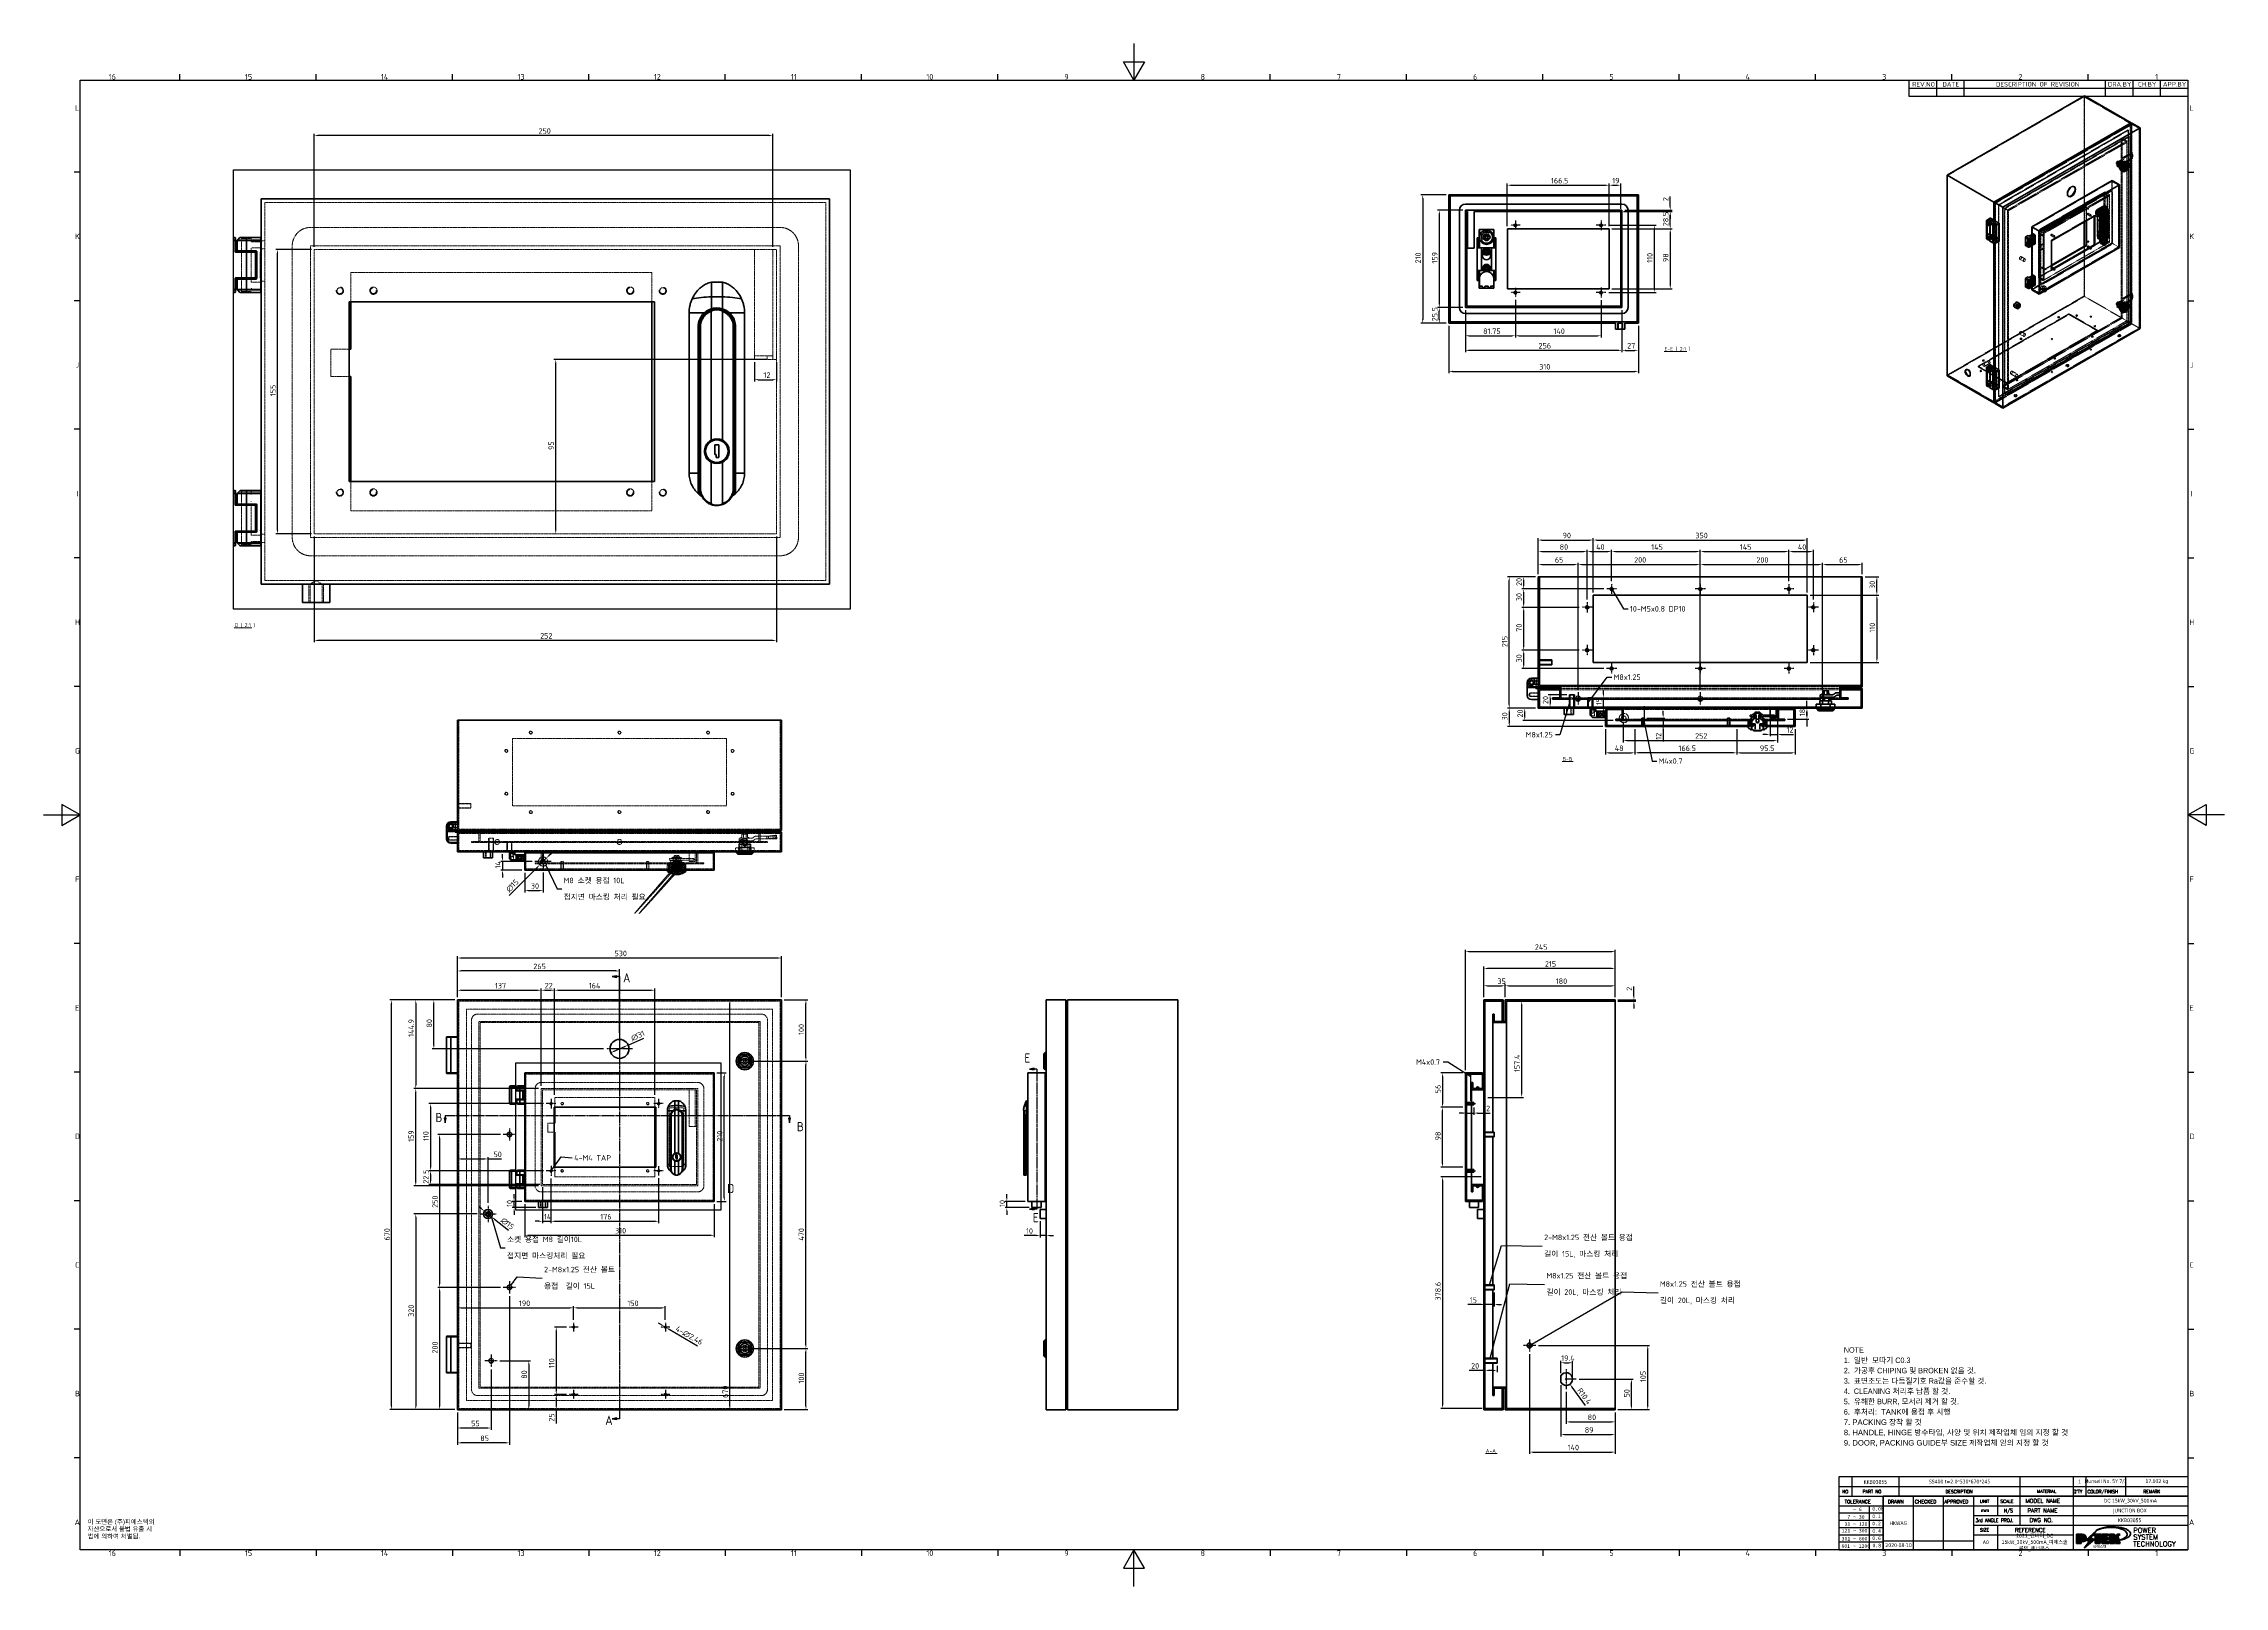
# Model space of a CAD drawing. Header units: millimetres. Extents: x 0 to 3567, y 0 to 2523.
import ezdxf
from ezdxf.enums import TextEntityAlignment as Align

# ---------------------------------------------------------------- set-up
doc = ezdxf.new("R2010")
doc.units = ezdxf.units.MM
doc.header["$LTSCALE"] = 3
for name, pattern in [('CHAIN', [0.7087, 0.4724, -0.0591, 0.1181, -0.0591]), ('DASHED', [0.2067, 0.1654, -0.0413]), ('DOUBLE_DASH_CHAIN', [1.2403, 0.6614, -0.0827, 0.1654, -0.0827, 0.1654, -0.0827])]:
    doc.linetypes.add(name, pattern=pattern)
doc.layers.get('0').update_dxf_attribs({"color": 3, "lineweight": 25, "true_color": 0x00ff00})
for name, color, linetype, lineweight, true_color in [('가려진 것(ISO)', 2, 'DASHED', 18, 0xffff00), ('가시적인 것(ISO)', 3, 'Continuous', 40, 0x00ff00), ('가시적인 좁은 것(ISO)', 3, 'Continuous', 35, 0x00ff00), ('기호(ISO)', 5, 'Continuous', 25, 0x0000ff), ('제목(ISO)', 5, 'Continuous', 50, 0x0000ff), ('중심 표식(ISO)', 1, 'Continuous', 25, 0xff0000), ('중심선(ISO)', 1, 'Continuous', 25, 0xff0000), ('치수(ISO)', 2, 'Continuous', 25, 0xffff00)]:
    doc.layers.add(name, color=color, linetype=linetype, lineweight=lineweight, true_color=true_color)
for name, color, linetype, lineweight in [('경계(ISO)', 7, 'Continuous', 25), ('끊기 선(JIS)', 7, 'Continuous', 25), ('단면선(ISO)', 7, 'CHAIN', 25), ('상세 경계(JIS)', 7, 'Continuous', 25)]:
    doc.layers.add(name, color=color, linetype=linetype, lineweight=lineweight)
doc.styles.add('HAN_291', font='')
doc.styles.add('HAN_370', font='', dxfattribs={"width": 2})
doc.styles.add('ISO Proportional', font='arial.ttf')
doc.styles.add('ISO ProportionalPSTEK', font='isocp.shx')
doc.styles.add('RC_284', font='ROMANC.shx')
doc.styles.add('RC_287', font='ROMANC.shx')
doc.styles.add('RC_292', font='ROMANC.shx')
doc.styles.add('ROMANT_294', font='romant.shx')
doc.styles.add('문자 텍스트_PSTEK_POSCO', font='isocp.shx')
doc.styles.add('부품번호텍스트_PSTEK_POSCO', font='isocp.shx')
doc.styles.add('치수 텍스트_PSTEK_POSCO', font='isocp.shx')
doc.styles.add('텍스트 스타일198', font='tahoma.ttf')
doc.styles.add('텍스트 스타일333', font='ROMANC.shx', dxfattribs={"width": 0.8})
doc.styles.add('텍스트 스타일512', font='isocp.shx')
doc.styles.get('HAN_291').set_extended_font_data('GulimChe')
doc.styles.get('HAN_370').set_extended_font_data('GulimChe')
doc.dimstyles.new('치수_PSTEK_POSCO', dxfattribs={"dimscale": 3, "dimtxt": 3, "dimasz": 2, "dimexe": 1, "dimexo": 1.5, "dimgap": 1, "dimtad": 1, "dimrnd": 1e-08, "dimdsep": 46, "dimtxsty": '치수 텍스트_PSTEK_POSCO', "dimcen": 0.09, "dimdle": 10, "dimclrd": 7, "dimclre": 7, "dimclrt": 2, "dimadec": 1, "dimazin": 2, "dimtfac": 1, "dimtmove": 0, "dimatfit": 3, "dimfxl": 1, "dimtolj": 1, "dimlwd": -1, "dimlwe": -1, "dimarcsym": 0})
doc.dimstyles.new('치수_PSTEK_POSCO$7', dxfattribs={"dimscale": 3, "dimtxt": 3, "dimasz": 2.5, "dimexe": 1, "dimexo": 1.5, "dimgap": 1, "dimtad": 1, "dimrnd": 1e-08, "dimdsep": 46, "dimtxsty": '치수 텍스트_PSTEK_POSCO', "dimcen": 0.09, "dimdle": 10, "dimclrd": 7, "dimclre": 7, "dimclrt": 2, "dimadec": 1, "dimazin": 2, "dimtfac": 1, "dimtmove": 0, "dimatfit": 3, "dimfxl": 1, "dimtolj": 1, "dimlwd": -1, "dimlwe": -1, "dimarcsym": 0})

# ---------------------------------------------------------------- blocks, each defined once
blk = doc.blocks.new('경계 Default Border')
at = {"layer": '경계(ISO)'}
for p, q in [((74.3, 821), (74.3, 824.4)), ((148.6, 821), (148.6, 824.4)), ((222.9, 821), (222.9, 824.4)), ((297.3, 821), (297.3, 824.4)), ((371.6, 821), (371.6, 824.4)), ((445.9, 821), (445.9, 824.4)), ((520.2, 821), (520.2, 824.4)), ((668.8, 821), (668.8, 824.4)), ((743.1, 821), (743.1, 824.4)), ((817.4, 821), (817.4, 824.4)), ((891.8, 821), (891.8, 824.4)), ((966.1, 821), (966.1, 824.4)), ((1040.4, 821), (1040.4, 824.4)), ((1114.7, 821), (1114.7, 824.4)), ((20, 770.9), (16.6, 770.9)), ((1169, 770.9), (1172.4, 770.9)), ((20, 700.8), (16.6, 700.8)), ((1169, 700.8), (1172.4, 700.8)), ((20, 630.8), (16.6, 630.8)), ((1169, 630.8), (1172.4, 630.8)), ((20, 560.7), (16.6, 560.7)), ((1169, 560.7), (1172.4, 560.7)), ((20, 490.6), (16.6, 490.6)), ((1169, 490.6), (1172.4, 490.6)), ((20, 350.4), (16.6, 350.4)), ((1169, 350.4), (1172.4, 350.4)), ((20, 280.3), (16.6, 280.3)), ((1169, 280.3), (1172.4, 280.3)), ((20, 210.2), (16.6, 210.2)), ((1169, 210.2), (1172.4, 210.2)), ((20, 140.2), (16.6, 140.2)), ((1169, 140.2), (1172.4, 140.2)), ((20, 70.1), (16.6, 70.1)), ((1169, 70.1), (1172.4, 70.1)), ((74.3, 20), (74.3, 16.6)), ((148.6, 20), (148.6, 16.6)), ((222.9, 20), (222.9, 16.6)), ((297.3, 20), (297.3, 16.6)), ((371.6, 20), (371.6, 16.6)), ((445.9, 20), (445.9, 16.6)), ((520.2, 20), (520.2, 16.6)), ((668.8, 20), (668.8, 16.6)), ((743.1, 20), (743.1, 16.6)), ((817.4, 20), (817.4, 16.6)), ((891.8, 20), (891.8, 16.6)), ((966.1, 20), (966.1, 16.6)), ((1040.4, 20), (1040.4, 16.6)), ((1114.7, 20), (1114.7, 16.6))]:
    blk.add_line(p, q, dxfattribs=at)
at = {"layer": '경계(ISO)', "flags": 128}
for points in [[(594.5, 841), (594.5, 821), (588.7, 831), (600.3, 831), (594.5, 821)], [(20, 20), (20, 821), (1169, 821), (1169, 20), (20, 20)], [(0, 420.5), (20, 420.5), (10, 426.3), (10, 414.7), (20, 420.5)], [(1189, 420.5), (1169, 420.5), (1179, 426.3), (1179, 414.7), (1169, 420.5)], [(594.5, 0), (594.5, 20), (588.7, 10), (600.3, 10), (594.5, 20)]]:
    blk.add_lwpolyline(points, dxfattribs=at)
at = {"layer": '경계(ISO)', "color": 2, "true_color": 0xffff00, "char_height": 3, "attachment_point": 7, "style": '문자 텍스트_PSTEK_POSCO'}
for s, insert in [('16', (35.5, 821.4)), ('15', (109.8, 821.4)), ('14', (183.9, 821.4)), ('13', (258.4, 821.4)), ('12', (332.7, 821.4)), ('11', (407.4, 821.4)), ('10', (481.3, 821.4)), ('9', (556.5, 821.4)), ('8', (630.8, 821.4)), ('7', (705.1, 821.4)), ('6', (779.4, 821.4)), ('5', (853.7, 821.4)), ('4', (927.9, 821.4)), ('3', (1002.4, 821.4)), ('2', (1076.7, 821.4)), ('1', (1151.3, 821.4)), ('L', (17.2, 804.4)), ('L', (1170, 804.4)), ('K', (17.1, 734.4)), ('K', (1169.9, 734.4)), ('J', (17.4, 664.3)), ('J', (1170.2, 664.3)), ('I', (17.9, 594.2)), ('I', (1170.7, 594.2)), ('H', (17.1, 524.1)), ('H', (1169.9, 524.1)), ('G', (17.1, 454)), ('G', (1169.9, 454)), ('F', (17.2, 384)), ('F', (1170, 384)), ('E', (17.2, 313.8)), ('E', (1170, 313.8)), ('D', (17.1, 243.8)), ('D', (1169.9, 243.8)), ('C', (17.2, 173.7)), ('C', (1170, 173.7)), ('B', (17.1, 103.6)), ('B', (1169.9, 103.6)), ('A', (16.9, 33.5)), ('A', (1169.7, 33.5)), ('16', (35.5, 16.6)), ('15', (109.8, 16.6)), ('14', (183.9, 16.6)), ('13', (258.4, 16.6)), ('12', (332.7, 16.6)), ('11', (407.4, 16.6)), ('10', (481.3, 16.6)), ('9', (556.5, 16.6)), ('8', (630.8, 16.6)), ('7', (705.1, 16.6)), ('6', (779.4, 16.6)), ('5', (853.7, 16.6)), ('4', (927.9, 16.6)), ('3', (1002.4, 16.6)), ('2', (1076.7, 16.6)), ('1', (1151.3, 16.6))]:
    blk.add_mtext(s, dxfattribs=dict(at, insert=insert))
blk = doc.blocks.new('제목 블록 PSTEK')
at = {"true_color": 0xff0000}
h = blk.add_hatch(color=1, dxfattribs=at)
edge = h.paths.add_edge_path(flags=0)
edge.add_line((314.2, 19.6), (314.2, 17))
edge.add_line((314.2, 17), (314.3, 17))
edge.add_arc((314.3, 17.7), 0.651, 270, 360)
edge.add_line((315, 17.7), (315, 19))
edge.add_arc((314.3, 19), 0.651, 0, 90)
edge.add_line((314.3, 19.6), (314.2, 19.6))
edge = h.paths.add_edge_path()
edge.add_arc((315, 18.3), 1.97, 270, 450)
edge.add_line((315, 20.3), (311.8, 20.3))
edge.add_line((311.8, 20.3), (311.8, 15.3))
edge.add_line((311.8, 15.3), (314.2, 15.3))
edge.add_line((314.2, 15.3), (314.2, 16.3))
edge.add_line((314.2, 16.3), (315, 16.3))
at = {"true_color": 0x848484}
h = blk.add_hatch(color=252, dxfattribs=at)
edge = h.paths.add_edge_path()
edge.add_arc((315, 18.3), 1.97, 270, 406.8279)
edge.add_arc((315.2, 18.1), 1.97, -90, 53.561, ccw=False)
edge.add_line((315.2, 16.2), (314.4, 16.2))
edge.add_line((314.4, 16.2), (314.4, 15.2))
edge.add_line((314.4, 15.2), (311.9, 15.2))
edge.add_line((311.9, 15.2), (311.9, 15.3))
edge.add_line((311.9, 15.3), (314.2, 15.3))
edge.add_line((314.2, 15.3), (314.2, 16.3))
edge.add_line((314.2, 16.3), (315, 16.3))
h = blk.add_hatch(color=252, dxfattribs=at)
edge = h.paths.add_edge_path()
edge.add_line((314.4, 19.5), (314.5, 19.5))
edge.add_arc((314.5, 18.8), 0.651, 60.4189, 90, ccw=False)
edge.add_arc((314.3, 19), 0.651, 39.9699, 90)
edge.add_line((314.3, 19.6), (314.2, 19.6))
edge.add_line((314.2, 19.6), (314.2, 17))
edge.add_line((314.2, 17), (314.3, 17))
edge.add_arc((314.3, 17.7), 0.651, 270, 274.6931)
edge.add_line((314.4, 17), (314.4, 19.5))
for points in [[(317.2, 17.1), (322, 21.6), (322.3, 21.9), (317, 17), (318.8, 16.2), (316, 12.7), (316.3, 13), (318.9, 16.3)], [(322, 19.6), (321.4, 19.6), (321.4, 19.5), (322, 19.5)], [(324.7, 19.5), (325.4, 19.5), (325.4, 20.1), (325.2, 20.1), (325.2, 19.6), (324.5, 19.6), (324.5, 15.3), (322.2, 15.3), (322.2, 15.2), (324.7, 15.2)], [(329.5, 15.8), (329.4, 15.8), (329.4, 15.3), (325.8, 15.3), (325.8, 15.2), (329.5, 15.2)], [(328.3, 19.5), (329.4, 19.5), (329.4, 20.1), (329.2, 20.1), (329.2, 19.6), (328.1, 19.6), (328.1, 18.3), (328.3, 18.3)], [(328.3, 17.4), (329.4, 17.4), (329.4, 18.1), (329.2, 18.1), (329.2, 17.6), (328.1, 17.6), (328.1, 16), (328.3, 16)], [(332.5, 16.9), (332.3, 17.4), (332.3, 15.3), (330, 15.3), (330, 15.2), (332.5, 15.2)], [(332.5, 20.1), (332.3, 20.1), (332.3, 19), (332.5, 19.1)], [(335.6, 20.1), (335.3, 20.1), (334.3, 19.3), (335.5, 15.3), (333.2, 15.3), (333.2, 15.2), (335.7, 15.2), (334.4, 19.2)]]:
    blk.add_hatch(color=252, dxfattribs=at).paths.add_polyline_path(points)
at = {"true_color": 0x0000ff}
blk.add_hatch(color=5, dxfattribs=at).paths.add_polyline_path([(321.6, 17.4), (319.5, 18.2), (322.5, 22), (317.2, 17.1), (318.9, 16.3), (316.2, 12.8)])
at = {"true_color": 0xff0000}
for points in [[(324.5, 19.6), (325.2, 19.6), (325.2, 20.3), (321.2, 20.3), (321.2, 19.6), (322, 19.6), (322, 15.3), (324.5, 15.3)], [(329.2, 20.3), (325.7, 20.3), (325.7, 15.3), (329.4, 15.3), (329.4, 16), (328.1, 16), (328.1, 17.6), (329.2, 17.6), (329.2, 18.3), (328.1, 18.3), (328.1, 19.6), (329.2, 19.6)], [(332.3, 20.3), (329.9, 20.3), (329.9, 15.3), (332.3, 15.3), (332.3, 17.4), (333.1, 15.3), (335.5, 15.3), (334.3, 19.3), (335.4, 20.3), (334.3, 20.3), (332.3, 19)]]:
    blk.add_hatch(color=1, dxfattribs=at).paths.add_polyline_path(points)
at = {"color": 180, "true_color": 0x3f00ff}
for p, q in [((182.5, 11.8), (182.5, 51.6)), ((182.5, 51.6), (372.5, 51.6)), ((189.3, 51.6), (189.3, 41)), ((215.2, 41), (215.2, 51.6)), ((280.9, 51.6), (280.9, 41)), ((310.1, 51.6), (310.1, 41)), ((316.9, 51.6), (316.9, 41)), ((338.5, 51.6), (338.5, 41)), ((372.5, 51.6), (372.5, 11.8)), ((182.5, 46.3), (372.5, 46.3)), ((182.5, 41), (206.5, 41)), ((182.5, 35.7), (206.5, 35.7)), ((198.9, 12), (198.9, 35.7)), ((206.5, 35.7), (372.5, 35.7)), ((222.9, 11.8), (222.9, 41)), ((239.4, 11.8), (239.4, 41)), ((255.9, 11.8), (255.9, 41)), ((268.7, 41), (268.7, 30.4)), ((280.9, 41), (280.9, 25.2)), ((310.1, 41), (310.1, 11.8)), ((182.5, 31.8), (206.5, 31.8)), ((182.5, 27.8), (206.5, 27.8)), ((182.5, 23.9), (206.5, 23.9)), ((255.9, 30.4), (372.5, 30.4)), ((255.9, 25.2), (372.5, 25.2)), ((268.7, 25.2), (268.7, 11.8)), ((182.5, 19.9), (206.5, 19.9)), ((182.5, 16), (206.5, 16)), ((206.5, 16.7), (255.9, 16.7)), ((255.9, 19.9), (310.1, 19.9)), ((182.5, 11.8), (372.5, 11.8))]:
    blk.add_line(p, q, dxfattribs=at)
at = {"color": 7, "lineweight": 50}
for p, q in [((206.5, 11.8), (206.5, 41)), ((206.5, 41), (372.5, 41))]:
    blk.add_line(p, q, dxfattribs=at)
at = {"color": 7}
for p, q in [((315, 20.3), (311.8, 20.3)), ((311.8, 20.3), (311.8, 15.3)), ((315, 20.3), (311.8, 20.3)), ((311.8, 20.3), (311.8, 15.3)), ((311.8, 15.3), (314.2, 15.3)), ((311.8, 15.3), (314.2, 15.3)), ((314.2, 15.3), (311.9, 15.3)), ((311.9, 15.3), (311.9, 15.2)), ((311.9, 15.2), (314.4, 15.2)), ((314.2, 17), (314.2, 19.6)), ((314.2, 19.6), (314.3, 19.6)), ((314.3, 19.6), (314.2, 19.6)), ((314.2, 19.6), (314.2, 17)), ((314.2, 17), (314.2, 19.6)), ((314.2, 19.6), (314.3, 19.6)), ((314.3, 17), (314.2, 17)), ((314.2, 17), (314.3, 17)), ((314.3, 17), (314.2, 17)), ((314.2, 16.3), (315, 16.3)), ((314.2, 15.3), (314.2, 16.3)), ((315, 16.3), (314.2, 16.3)), ((314.2, 16.3), (314.2, 15.3)), ((314.2, 16.3), (315, 16.3)), ((314.2, 15.3), (314.2, 16.3)), ((314.4, 19.5), (314.5, 19.5)), ((314.4, 17), (314.4, 19.5)), ((314.4, 16.2), (315.2, 16.2)), ((314.4, 15.2), (314.4, 16.2)), ((315, 19), (315, 17.7)), ((315, 19), (315, 17.7)), ((318.8, 16.2), (316, 12.7)), ((316, 12.7), (316.3, 13)), ((316.2, 12.8), (321.6, 17.4)), ((318.9, 16.3), (316.2, 12.8)), ((316.3, 13), (318.9, 16.3)), ((322.3, 21.9), (317, 17)), ((317, 17), (318.8, 16.2)), ((322.5, 22), (317.2, 17.1)), ((317.2, 17.1), (322, 21.6)), ((318.9, 16.3), (317.2, 17.1)), ((317.2, 17.1), (318.9, 16.3)), ((319.5, 18.2), (322.5, 22)), ((321.6, 17.4), (319.5, 18.2)), ((325.2, 20.3), (321.2, 20.3)), ((321.2, 20.3), (321.2, 19.6)), ((325.2, 20.3), (321.2, 20.3)), ((321.2, 20.3), (321.2, 19.6)), ((321.2, 19.6), (322, 19.6)), ((321.2, 19.6), (322, 19.6)), ((321.4, 19.6), (321.4, 19.5)), ((322, 19.6), (321.4, 19.6)), ((321.4, 19.5), (322, 19.5)), ((322, 21.6), (322.3, 21.9)), ((322, 19.6), (322, 15.3)), ((322, 19.5), (322, 19.6)), ((322, 19.6), (322, 15.3)), ((322, 15.3), (324.5, 15.3)), ((322, 15.3), (324.5, 15.3)), ((324.5, 15.3), (322.2, 15.3)), ((322.2, 15.3), (322.2, 15.2)), ((322.2, 15.2), (324.7, 15.2)), ((324.5, 19.6), (325.2, 19.6)), ((324.5, 15.3), (324.5, 19.6)), ((325.2, 19.6), (324.5, 19.6)), ((324.5, 19.6), (324.5, 15.3)), ((324.5, 19.6), (325.2, 19.6)), ((324.5, 15.3), (324.5, 19.6)), ((324.7, 19.5), (325.4, 19.5)), ((324.7, 15.2), (324.7, 19.5)), ((325.2, 19.6), (325.2, 20.3)), ((325.2, 19.6), (325.2, 20.3)), ((325.4, 20.1), (325.2, 20.1)), ((325.2, 20.1), (325.2, 19.6)), ((325.4, 19.5), (325.4, 20.1)), ((329.2, 20.3), (325.7, 20.3)), ((325.7, 20.3), (325.7, 15.3)), ((325.7, 20.3), (325.7, 15.3)), ((329.2, 20.3), (325.7, 20.3)), ((325.7, 15.3), (329.4, 15.3)), ((325.7, 15.3), (329.4, 15.3)), ((329.4, 15.3), (325.8, 15.3)), ((325.8, 15.3), (325.8, 15.2)), ((325.8, 15.2), (329.5, 15.2)), ((328.1, 18.3), (328.1, 19.6)), ((328.1, 19.6), (329.2, 19.6)), ((329.2, 19.6), (328.1, 19.6)), ((328.1, 19.6), (328.1, 18.3)), ((328.1, 18.3), (328.1, 19.6)), ((328.1, 19.6), (329.2, 19.6)), ((329.2, 18.3), (328.1, 18.3)), ((328.1, 18.3), (328.3, 18.3)), ((329.2, 18.3), (328.1, 18.3)), ((328.1, 17.6), (329.2, 17.6)), ((328.1, 16), (328.1, 17.6)), ((329.2, 17.6), (328.1, 17.6)), ((328.1, 17.6), (328.1, 16)), ((328.1, 17.6), (329.2, 17.6)), ((328.1, 16), (328.1, 17.6)), ((329.4, 16), (328.1, 16)), ((328.1, 16), (328.3, 16)), ((329.4, 16), (328.1, 16)), ((328.3, 18.3), (328.3, 19.5)), ((328.3, 19.5), (329.4, 19.5)), ((328.3, 16), (328.3, 17.4)), ((328.3, 17.4), (329.4, 17.4)), ((329.2, 19.6), (329.2, 20.3)), ((329.2, 19.6), (329.2, 20.3)), ((329.4, 20.1), (329.2, 20.1)), ((329.2, 20.1), (329.2, 19.6)), ((329.2, 17.6), (329.2, 18.3)), ((329.2, 17.6), (329.2, 18.3)), ((329.4, 18.1), (329.2, 18.1)), ((329.2, 18.1), (329.2, 17.6)), ((329.4, 19.5), (329.4, 20.1)), ((329.4, 17.4), (329.4, 18.1)), ((329.4, 15.3), (329.4, 16)), ((329.4, 15.3), (329.4, 16)), ((329.5, 15.8), (329.4, 15.8)), ((329.4, 15.8), (329.4, 15.3)), ((329.5, 15.2), (329.5, 15.8)), ((332.3, 20.3), (329.9, 20.3)), ((329.9, 20.3), (329.9, 15.3)), ((329.9, 20.3), (329.9, 15.3)), ((332.3, 20.3), (329.9, 20.3)), ((329.9, 15.3), (332.3, 15.3)), ((329.9, 15.3), (332.3, 15.3)), ((332.3, 15.3), (330, 15.3)), ((330, 15.3), (330, 15.2)), ((330, 15.2), (332.5, 15.2)), ((334.3, 20.3), (332.3, 19)), ((332.3, 19), (332.3, 20.3)), ((334.3, 20.3), (332.3, 19)), ((332.3, 19), (332.3, 20.3)), ((332.5, 20.1), (332.3, 20.1)), ((332.3, 20.1), (332.3, 19)), ((332.3, 19), (332.5, 19.1)), ((332.3, 17.4), (333.1, 15.3)), ((332.3, 15.3), (332.3, 17.4)), ((332.5, 16.9), (332.3, 17.4)), ((332.3, 17.4), (332.3, 15.3)), ((332.3, 17.4), (333.1, 15.3)), ((332.3, 15.3), (332.3, 17.4)), ((332.5, 19.1), (332.5, 20.1)), ((332.5, 15.2), (332.5, 16.9)), ((333.1, 15.3), (335.5, 15.3)), ((333.1, 15.3), (335.5, 15.3)), ((335.5, 15.3), (333.2, 15.3)), ((333.2, 15.3), (333.2, 15.2)), ((333.2, 15.2), (335.7, 15.2)), ((334.3, 19.3), (335.4, 20.3)), ((335.4, 20.3), (334.3, 20.3)), ((334.3, 19.3), (335.4, 20.3)), ((335.4, 20.3), (334.3, 20.3)), ((335.3, 20.1), (334.3, 19.3)), ((335.5, 15.3), (334.3, 19.3)), ((334.3, 19.3), (335.5, 15.3)), ((335.5, 15.3), (334.3, 19.3)), ((334.4, 19.2), (335.6, 20.1)), ((335.7, 15.2), (334.4, 19.2)), ((335.6, 20.1), (335.3, 20.1)), ((345, 17.5), (345, 17.7))]:
    blk.add_line(p, q, dxfattribs=at)
at = {"color": 1, "true_color": 0xff0000}
for p, q in [((315, 20.3), (311.8, 20.3)), ((311.8, 20.3), (311.8, 15.3)), ((311.8, 15.3), (314.2, 15.3)), ((314.2, 17), (314.2, 19.6)), ((314.2, 19.6), (314.3, 19.6)), ((314.3, 17), (314.2, 17)), ((314.2, 16.3), (315, 16.3)), ((314.2, 15.3), (314.2, 16.3)), ((315, 19), (315, 17.7)), ((325.2, 20.3), (321.2, 20.3)), ((321.2, 20.3), (321.2, 19.6)), ((321.2, 19.6), (322, 19.6)), ((322, 19.6), (322, 15.3)), ((322, 15.3), (324.5, 15.3)), ((324.5, 19.6), (325.2, 19.6)), ((324.5, 15.3), (324.5, 19.6)), ((325.2, 19.6), (325.2, 20.3)), ((329.2, 20.3), (325.7, 20.3)), ((325.7, 20.3), (325.7, 15.3)), ((325.7, 15.3), (329.4, 15.3)), ((328.1, 18.3), (328.1, 19.6)), ((328.1, 19.6), (329.2, 19.6)), ((329.2, 18.3), (328.1, 18.3)), ((328.1, 17.6), (329.2, 17.6)), ((328.1, 16), (328.1, 17.6)), ((329.4, 16), (328.1, 16)), ((329.2, 19.6), (329.2, 20.3)), ((329.2, 17.6), (329.2, 18.3)), ((329.4, 15.3), (329.4, 16)), ((332.3, 20.3), (329.9, 20.3)), ((329.9, 20.3), (329.9, 15.3)), ((329.9, 15.3), (332.3, 15.3)), ((334.3, 20.3), (332.3, 19)), ((332.3, 19), (332.3, 20.3)), ((332.3, 17.4), (333.1, 15.3)), ((332.3, 15.3), (332.3, 17.4)), ((333.1, 15.3), (335.5, 15.3)), ((334.3, 19.3), (335.4, 20.3)), ((335.4, 20.3), (334.3, 20.3)), ((335.5, 15.3), (334.3, 19.3))]:
    blk.add_line(p, q, dxfattribs=at)
at = {"color": 5, "true_color": 0x0000ff}
for p, q in [((316.2, 12.8), (321.6, 17.4)), ((318.9, 16.3), (316.2, 12.8)), ((322.5, 22), (317.2, 17.1)), ((317.2, 17.1), (318.9, 16.3)), ((319.5, 18.2), (322.5, 22)), ((321.6, 17.4), (319.5, 18.2))]:
    blk.add_line(p, q, dxfattribs=at)
at = {"color": 7}
for centre, radius, start, end in [((314.3, 19), 0.651, 0, 90), ((314.3, 19), 0.651, 39.9699, 90), ((314.3, 19), 0.651, 0, 90), ((314.3, 17.7), 0.651, 270, 0), ((314.3, 17.7), 0.651, 270, 0), ((314.3, 17.7), 0.651, 270, 274.6931), ((314.5, 18.8), 0.651, 60.4189, 90), ((315, 18.3), 1.97, 270, 90), ((315, 18.3), 1.97, 270, 90), ((315, 18.3), 1.97, 270, 46.8279), ((315.2, 18.1), 1.97, 270, 53.561)]:
    blk.add_arc(centre, radius, start, end, dxfattribs=at)
at = {"color": 1, "true_color": 0xff0000}
for centre, radius, start, end in [((314.3, 19), 0.651, 0, 90), ((314.3, 17.7), 0.651, 270, 0), ((315, 18.3), 1.97, 270, 90)]:
    blk.add_arc(centre, radius, start, end, dxfattribs=at)
at = {"layer": '제목(ISO)', "lineweight": 18}
blk.add_line((182.5, 35.7), (182.5, 11.8), dxfattribs=at)
at = {"layer": '제목(ISO)'}
for p, q in [((315, 20.3), (311.8, 20.3)), ((311.8, 20.3), (311.8, 15.3)), ((311.8, 15.3), (314.2, 15.3)), ((314.2, 15.3), (311.9, 15.3)), ((311.9, 15.3), (311.9, 15.2)), ((311.9, 15.2), (314.4, 15.2)), ((314.2, 17), (314.2, 19.6)), ((314.2, 19.6), (314.3, 19.6)), ((314.3, 19.6), (314.2, 19.6)), ((314.2, 19.6), (314.2, 17)), ((314.3, 17), (314.2, 17)), ((314.2, 17), (314.3, 17)), ((314.2, 15.3), (314.2, 16.3)), ((314.2, 16.3), (315, 16.3)), ((315, 16.3), (314.2, 16.3)), ((314.2, 16.3), (314.2, 15.3)), ((314.4, 19.5), (314.5, 19.5)), ((314.4, 17), (314.4, 19.5)), ((314.4, 15.2), (314.4, 16.2)), ((314.4, 16.2), (315.2, 16.2)), ((315, 19), (315, 17.7)), ((318.8, 16.2), (316, 12.7)), ((316, 12.7), (316.3, 13)), ((316.2, 12.8), (321.6, 17.4)), ((318.9, 16.3), (316.2, 12.8)), ((316.3, 13), (318.9, 16.3)), ((322.3, 21.9), (317, 17)), ((317, 17), (318.8, 16.2)), ((322.5, 22), (317.2, 17.1)), ((317.2, 17.1), (322, 21.6)), ((317.2, 17.1), (318.9, 16.3)), ((318.9, 16.3), (317.2, 17.1)), ((319.5, 18.2), (322.5, 22)), ((321.6, 17.4), (319.5, 18.2)), ((325.2, 20.3), (321.2, 20.3)), ((321.2, 20.3), (321.2, 19.6)), ((321.2, 19.6), (322, 19.6)), ((322, 19.6), (321.4, 19.6)), ((321.4, 19.6), (321.4, 19.5)), ((321.4, 19.5), (322, 19.5)), ((322, 21.6), (322.3, 21.9)), ((322, 19.6), (322, 15.3)), ((322, 19.5), (322, 19.6)), ((322, 15.3), (324.5, 15.3)), ((324.5, 15.3), (322.2, 15.3)), ((322.2, 15.3), (322.2, 15.2)), ((322.2, 15.2), (324.7, 15.2)), ((324.5, 19.6), (325.2, 19.6)), ((324.5, 15.3), (324.5, 19.6)), ((325.2, 19.6), (324.5, 19.6)), ((324.5, 19.6), (324.5, 15.3)), ((324.7, 19.5), (325.4, 19.5)), ((324.7, 15.2), (324.7, 19.5)), ((325.2, 19.6), (325.2, 20.3)), ((325.4, 20.1), (325.2, 20.1)), ((325.2, 20.1), (325.2, 19.6)), ((325.4, 19.5), (325.4, 20.1)), ((329.2, 20.3), (325.7, 20.3)), ((325.7, 20.3), (325.7, 15.3)), ((325.7, 15.3), (329.4, 15.3)), ((329.4, 15.3), (325.8, 15.3)), ((325.8, 15.3), (325.8, 15.2)), ((325.8, 15.2), (329.5, 15.2)), ((328.1, 18.3), (328.1, 19.6)), ((328.1, 19.6), (329.2, 19.6)), ((329.2, 19.6), (328.1, 19.6)), ((328.1, 19.6), (328.1, 18.3)), ((329.2, 18.3), (328.1, 18.3)), ((328.1, 18.3), (328.3, 18.3)), ((328.1, 16), (328.1, 17.6)), ((328.1, 17.6), (329.2, 17.6)), ((329.2, 17.6), (328.1, 17.6)), ((328.1, 17.6), (328.1, 16)), ((329.4, 16), (328.1, 16)), ((328.1, 16), (328.3, 16)), ((328.3, 19.5), (329.4, 19.5)), ((328.3, 18.3), (328.3, 19.5)), ((328.3, 17.4), (329.4, 17.4)), ((328.3, 16), (328.3, 17.4)), ((329.2, 19.6), (329.2, 20.3)), ((329.4, 20.1), (329.2, 20.1)), ((329.2, 20.1), (329.2, 19.6)), ((329.2, 17.6), (329.2, 18.3)), ((329.4, 18.1), (329.2, 18.1)), ((329.2, 18.1), (329.2, 17.6)), ((329.4, 19.5), (329.4, 20.1)), ((329.4, 17.4), (329.4, 18.1)), ((329.4, 15.3), (329.4, 16)), ((329.5, 15.8), (329.4, 15.8)), ((329.4, 15.8), (329.4, 15.3)), ((329.5, 15.2), (329.5, 15.8)), ((332.3, 20.3), (329.9, 20.3)), ((329.9, 20.3), (329.9, 15.3)), ((329.9, 15.3), (332.3, 15.3)), ((332.3, 15.3), (330, 15.3)), ((330, 15.3), (330, 15.2)), ((330, 15.2), (332.5, 15.2)), ((334.3, 20.3), (332.3, 19)), ((332.3, 19), (332.3, 20.3)), ((332.5, 20.1), (332.3, 20.1)), ((332.3, 20.1), (332.3, 19)), ((332.3, 19), (332.5, 19.1)), ((332.3, 15.3), (332.3, 17.4)), ((332.3, 17.4), (333.1, 15.3)), ((332.5, 16.9), (332.3, 17.4)), ((332.3, 17.4), (332.3, 15.3)), ((332.5, 19.1), (332.5, 20.1)), ((332.5, 15.2), (332.5, 16.9)), ((333.1, 15.3), (335.5, 15.3)), ((335.5, 15.3), (333.2, 15.3)), ((333.2, 15.3), (333.2, 15.2)), ((333.2, 15.2), (335.7, 15.2)), ((334.3, 19.3), (335.4, 20.3)), ((335.4, 20.3), (334.3, 20.3)), ((335.3, 20.1), (334.3, 19.3)), ((335.5, 15.3), (334.3, 19.3)), ((334.3, 19.3), (335.5, 15.3)), ((334.4, 19.2), (335.6, 20.1)), ((335.7, 15.2), (334.4, 19.2)), ((335.6, 20.1), (335.3, 20.1))]:
    blk.add_line(p, q, dxfattribs=at)
at = {"layer": '제목(ISO)', "color": 4, "true_color": 0x00ffff}
blk.add_line((335.1, 16.9), (335.1, 17), dxfattribs=at)
at = {"layer": '제목(ISO)'}
for centre, radius, start, end in [((314.3, 19), 0.651, 0, 90), ((314.3, 19), 0.651, 39.9699, 90), ((314.3, 17.7), 0.651, 270, 0), ((314.3, 17.7), 0.651, 270, 274.6931), ((314.5, 18.8), 0.651, 60.4189, 90), ((315, 18.3), 1.97, 46.8279, 90), ((315, 18.3), 1.97, 270, 46.8279), ((315, 18.3), 1.97, 270, 46.8279), ((315.2, 18.1), 1.97, 270, 53.561)]:
    blk.add_arc(centre, radius, start, end, dxfattribs=at)
at = {"layer": '제목(ISO)', "color": 4, "true_color": 0x00ffff}
for centre, major_axis, ratio, start_param, end_param in [((331.5, 20.5), (9.82, 0), 0.39426, 5.087845, 8.9792), ((330.4, 20.2), (9.1, 0), 0.40699, 5.258849, 8.861799)]:
    blk.add_ellipse(centre, major_axis=major_axis, ratio=ratio, start_param=start_param, end_param=end_param, dxfattribs=at)
at = {"color": 2, "true_color": 0xffff00}
for s, height, style, p in [('NO', 1.74, 'RC_284', (184.1, 42.6)), (' TOLERANCE', 1.9, 'RC_287', (184.1, 37)), ('PART NO', 1.74, 'RC_284', (195.3, 42.6)), ('DRAWN', 1.9, 'RC_287', (209, 37)), ('CHECKED', 1.9, 'RC_287', (223.7, 37)), ('APPROVED', 1.9, 'RC_287', (239.8, 37)), ('DESCRIPTION', 1.742, 'RC_284', (240.4, 42.6)), ('UNIT', 1.74, 'RC_284', (259.2, 37.3)), ('SCALE', 1.74, 'RC_284', (270.3, 37.3)), ('MODEL NAME', 2.18, 'RC_292', (284.1, 37.3)), ("Q'TY", 1.74, 'RC_284', (310.1, 42.6)), ('COLOR/FINISH', 1.742, 'RC_284', (317.8, 42.6)), ('REMARK', 1.74, 'RC_284', (348.3, 42.6)), (' 31 ~ 120', 2, 'HAN_291', (183.8, 24.8)), ('  7 ~ 30', 2, 'HAN_291', (183.8, 28.7)), ('    ~ 6', 2, 'HAN_291', (183.8, 32.8)), ('0.08', 2, 'HAN_291', (200.5, 33.1)), ('0.1', 2, 'HAN_291', (200.5, 29)), ('0.2', 2, 'HAN_291', (200.5, 25.1)), ('mm', 1.74, 'RC_284', (259.7, 32.4)), ('PART NAME', 2.18, 'RC_292', (285.1, 32)), (' DWG NO.', 2.18, 'RC_292', (284.8, 26.8)), ('601 ~ 1200', 2, 'HAN_291', (183.7, 12.8)), ('121 ~ 300', 2, 'HAN_291', (183.8, 21.2)), ('301 ~ 600', 2, 'HAN_291', (183.8, 16.8)), ('0.4', 2, 'HAN_291', (200.5, 21)), ('0.6', 2, 'HAN_291', (200.5, 17.1)), ('0.8', 2, 'HAN_291', (200.6, 13.1)), ('SIZE', 1.74, 'RC_284', (259.2, 21.7)), ('REFERENCE', 2.18, 'RC_292', (278.3, 21.4))]:
    blk.add_text(s, height=height, dxfattribs=dict(at, style=style)).set_placement(p)
at = {"color": 2, "true_color": 0xffff00, "style": 'RC_284'}
blk.add_text('MATERIAL', height=1.74, dxfattribs=at).set_placement((295.5, 43.6), align=Align.MIDDLE_CENTER)
at = {"color": 2, "true_color": 0xffff00, "style": '텍스트 스타일333', "width": 0.8}
blk.add_text('3rd ANGLE PROJ.', height=2, dxfattribs=at).set_placement((256.8, 26.8))
at = {"color": 7, "style": '텍스트 스타일333', "width": 0.8}
blk.add_text('N/S', height=2, dxfattribs=at).set_placement((274.8, 33.1), align=Align.MIDDLE_CENTER)
at = {"color": 7, "style": 'ROMANT_294'}
for s, p in [('POWER', (342.8, 21)), ('TECHNOLOGY', (342.8, 13.6)), ('SYSTEM', (342.8, 17.3))]:
    blk.add_text(s, height=2.7, dxfattribs=at).set_placement(p)
at = {"color": 7, "insert": (320.9, 14.2), "char_height": 1.4, "attachment_point": 1, "line_spacing_factor": 0.332, "style": 'HAN_370'}
blk.add_mtext('\\fHY견고딕|b0|i0;\\H1.4000;피에스텍', dxfattribs=at)
at = {"layer": '제목(ISO)', "color": 7, "style": '텍스트 스타일198'}
for tag, p in [('부품_번호_001', (195.8, 47.7)), ('설명_001', (231.4, 47.9)), ("3._Q'TY_001", (312.7, 47.9)), ('4._COLOR_001', (316.2, 48.1)), ('질량\\P3;_001', (349.5, 48.2)), ('1._MODEL_NAME_001', (326.8, 37.5)), ('설계자_001', (209.9, 25.2)), ('제목_001', (331.9, 32.1)), ('부품_번호_001', (334.5, 26.8)), ('작성_날짜_001', (207.7, 13.3)), ('시트_크기_001', (260.8, 14.8)), ('프로젝트_002', (271, 15)), ('프로젝트_001', (279, 18.4)), ('프로젝트_003', (280.4, 11.5))]:
    blk.add_attdef(tag, p, '', height=2, dxfattribs=at)
for tag, p in [('재질', (295.5, 48.9)), ('점검자', (231.2, 26.2)), ('엔지니어링_승인자', (247.7, 26.2)), ('점검_날짜', (231.2, 14.3)), ('엔지니어링_승인_날짜', (247.7, 14.3))]:
    blk.add_attdef(tag, text='', height=2, dxfattribs=at).set_placement(p, align=Align.MIDDLE_CENTER)
blk = doc.blocks.new('리비전 내역')
at = {"layer": '기호(ISO)'}
for p, q in [((1017, 821), (1169, 821)), ((1017, 821), (1017, 816.7)), ((1032, 821), (1032, 816.7)), ((1047, 821), (1047, 816.7)), ((1124, 821), (1124, 816.7)), ((1139, 821), (1139, 816.7)), ((1154, 821), (1154, 816.7)), ((1169, 821), (1169, 816.7)), ((1017, 816.7), (1169, 816.7)), ((1017, 816.7), (1017, 812.4)), ((1017, 812.4), (1169, 812.4)), ((1032, 816.7), (1032, 812.4)), ((1047, 816.7), (1047, 812.4)), ((1124, 816.7), (1124, 812.4)), ((1139, 816.7), (1139, 812.4)), ((1154, 816.7), (1154, 812.4)), ((1169, 816.7), (1169, 812.4))]:
    blk.add_line(p, q, dxfattribs=at)
at = {"layer": '기호(ISO)', "color": 2, "true_color": 0xffff00, "char_height": 2.5, "attachment_point": 7, "style": 'ISO ProportionalPSTEK'}
for s, insert in [('REV.NO', (1018.8, 817.6)), ('DATE', (1035.3, 817.6)), ('DESCRIPTION OF REVISION', (1064.5, 817.6)), ('DRA.BY', (1125.5, 817.6)), ('CH.BY', (1141.9, 817.6)), ('APP.BY', (1155.5, 817.6))]:
    blk.add_mtext(s, dxfattribs=dict(at, insert=insert))
blk = doc.blocks.new('2dTransSection0')
at = {"layer": '단면선(ISO)', "linetype": 'Continuous'}
for p, q in [((312.5, 332.9), (310, 332.4)), ((312.5, 332.4), (310, 332.4)), ((310, 332.4), (312.5, 331.9)), ((312.5, 331.9), (312.5, 332.9)), ((314, 332.4), (312.5, 332.4)), ((314, 332.4), (314, 328.6)), ((314, 95.2), (314, 91.4)), ((312.5, 91.9), (310, 91.4)), ((312.5, 91.4), (310, 91.4)), ((310, 91.4), (312.5, 90.9)), ((312.5, 90.9), (312.5, 91.9)), ((314, 91.4), (312.5, 91.4))]:
    blk.add_line(p, q, dxfattribs=at)
at = {"layer": '단면선(ISO)', "linetype": 'DOUBLE_DASH_CHAIN'}
blk.add_line((314, 332.4), (314, 91.4), dxfattribs=at)
at = {"layer": '단면선(ISO)', "linetype": 'Continuous', "flags": 128}
for points in [[(312.5, 332.9), (310, 332.4), (312.5, 331.9), (312.5, 332.9)], [(312.5, 91.9), (310, 91.4), (312.5, 90.9), (312.5, 91.9)]]:
    blk.add_lwpolyline(points, dxfattribs=at)
at = {"layer": '단면선(ISO)'}
for points in [[(312.5, 332.9), (310, 332.4), (312.5, 331.9), (312.5, 332.9)], [(312.5, 91.9), (310, 91.4), (312.5, 90.9), (312.5, 91.9)]]:
    blk.add_solid(points, dxfattribs=at)
at = {"layer": '단면선(ISO)', "char_height": 5, "attachment_point": 7, "style": '부품번호텍스트_PSTEK_POSCO'}
for insert in [(315.9, 329.2), (306.2, 88)]:
    blk.add_mtext('A', dxfattribs=dict(at, insert=insert))
blk = doc.blocks.new('2dTransSection1')
at = {"layer": '단면선(ISO)', "linetype": 'Continuous'}
for p, q in [((218.4, 255.2), (218.9, 252.7)), ((219.4, 255.2), (218.4, 255.2)), ((218.9, 256.7), (222.9, 256.7)), ((218.9, 256.7), (218.9, 255.2)), ((218.9, 255.2), (218.9, 252.7)), ((218.9, 252.7), (219.4, 255.2)), ((402.7, 256.7), (406.7, 256.7)), ((406.2, 255.2), (406.7, 252.7)), ((407.2, 255.2), (406.2, 255.2)), ((406.7, 256.7), (406.7, 255.2)), ((406.7, 255.2), (406.7, 252.7)), ((406.7, 252.7), (407.2, 255.2))]:
    blk.add_line(p, q, dxfattribs=at)
at = {"layer": '단면선(ISO)', "linetype": 'DOUBLE_DASH_CHAIN'}
blk.add_line((218.9, 256.7), (406.7, 256.7), dxfattribs=at)
at = {"layer": '단면선(ISO)', "linetype": 'Continuous', "flags": 128}
for points in [[(218.4, 255.2), (218.9, 252.7), (219.4, 255.2), (218.4, 255.2)], [(406.2, 255.2), (406.7, 252.7), (407.2, 255.2), (406.2, 255.2)]]:
    blk.add_lwpolyline(points, dxfattribs=at)
at = {"layer": '단면선(ISO)'}
for points in [[(218.4, 255.2), (218.9, 252.7), (219.4, 255.2), (218.4, 255.2)], [(406.2, 255.2), (406.7, 252.7), (407.2, 255.2), (406.2, 255.2)]]:
    blk.add_solid(points, dxfattribs=at)
at = {"layer": '단면선(ISO)', "char_height": 5, "attachment_point": 7, "style": '부품번호텍스트_PSTEK_POSCO'}
for insert in [(213.6, 253.1), (410.7, 248.1)]:
    blk.add_mtext('B', dxfattribs=dict(at, insert=insert))
blk = doc.blocks.new('*D24')
at = {"layer": 'Defpoints', "color": 0, "transparency": 16777216}
for p in [(569.2, 959), (676.9, 959), (676.9, 289)]:
    blk.add_point(p, dxfattribs=at)
at = {"layer": '치수(ISO)', "color": 7, "transparency": 16777216}
for p, q in [((672.4, 959), (566.2, 959)), ((569.2, 295), (569.2, 953)), ((672.4, 289), (566.2, 289))]:
    blk.add_line(p, q, dxfattribs=at)
for points in [[(568.2, 953), (570.2, 953), (569.2, 959)], [(568.2, 295), (570.2, 295), (569.2, 289)]]:
    blk.add_solid(points, dxfattribs=at)
at = {"layer": '치수(ISO)', "color": 2, "transparency": 16777216, "insert": (561.7, 565.6), "char_height": 9, "attachment_point": 4, "rotation": 90, "style": '치수 텍스트_PSTEK_POSCO'}
blk.add_mtext('\\A1;670', dxfattribs=at)
blk = doc.blocks.new('*D25')
at = {"layer": 'Defpoints', "color": 0, "transparency": 16777216}
for p in [(676.9, 959), (1122.4, 959), (1206.9, 289)]:
    blk.add_point(p, dxfattribs=at)
at = {"layer": '치수(ISO)', "color": 7, "transparency": 16777216}
blk.add_line((1122.4, 295), (1122.4, 953), dxfattribs=at)
for points in [[(1121.4, 953), (1123.4, 953), (1122.4, 959)], [(1121.4, 295), (1123.4, 295), (1122.4, 289)]]:
    blk.add_solid(points, dxfattribs=at)
at = {"layer": '치수(ISO)', "color": 2, "transparency": 16777216, "insert": (1114.9, 308.1), "char_height": 9, "attachment_point": 4, "rotation": 90, "style": '치수 텍스트_PSTEK_POSCO'}
blk.add_mtext('\\A1;670', dxfattribs=at)
blk = doc.blocks.new('*D26')
at = {"layer": 'Defpoints', "color": 0, "transparency": 16777216}
for p in [(676.9, 1027.6), (676.9, 959), (1206.9, 959)]:
    blk.add_point(p, dxfattribs=at)
at = {"layer": '치수(ISO)', "color": 7, "transparency": 16777216}
for p, q in [((676.9, 963.5), (676.9, 1030.6)), ((1200.9, 1027.6), (682.9, 1027.6)), ((1206.9, 963.5), (1206.9, 1030.6))]:
    blk.add_line(p, q, dxfattribs=at)
for points in [[(682.9, 1028.6), (682.9, 1026.6), (676.9, 1027.6)], [(1200.9, 1028.6), (1200.9, 1026.6), (1206.9, 1027.6)]]:
    blk.add_solid(points, dxfattribs=at)
at = {"layer": '치수(ISO)', "color": 2, "transparency": 16777216, "insert": (933.8, 1035.1), "char_height": 9, "attachment_point": 4, "style": '치수 텍스트_PSTEK_POSCO'}
blk.add_mtext('\\A1;530', dxfattribs=at)
blk = doc.blocks.new('주석-판금')
at = {"layer": '기호(ISO)', "color": 2, "true_color": 0xffff00, "insert": (-64.3, 29.9), "char_height": 3, "width": 136.317, "attachment_point": 1, "line_spacing_factor": 1.124144, "style": 'ISO Proportional'}
blk.add_mtext('\\f굴림|b0|i0;\\H3.0000;NOTE\\P1.  일반  모따기 C0.3\\P2.  가공후 CHIPING 및 BROKEN 없을 것.\\P3.  표면조도는 다듬질기호 Ra값을 준수할 것.\\P4.  CLEANING 처리후 납품 할 것.\\P5.  유해한 BURR, 모서리 제거 할 것.\\P6.  후처리:  \\fArial|b0|i0;\\H3.0000;TANK에 용접 후 시행\\f굴림|b0|i0;\\H3.0000;\\P\\fArial|b0|i0;\\H3.0000;7. PACKING 장착 할 것\\P8. HANDLE, HINGE 방수타입, 사양 및 위치 제작업체 임의 지정 할 것\\P9. DOOR, PACKING GUIDE부 SIZE 제작업체 임의 지정 할 것\\P', dxfattribs=at)
blk = doc.blocks.new('*D27')
at = {"layer": 'Defpoints', "color": 0, "transparency": 16777216}
for p in [(2570.6, 982.2), (2390.6, 959), (2570.6, 959)]:
    blk.add_point(p, dxfattribs=at)
at = {"layer": '치수(ISO)', "color": 7, "transparency": 16777216}
for p, q in [((2390.6, 963.5), (2390.6, 985.2)), ((2396.6, 982.2), (2564.6, 982.2)), ((2570.6, 963.5), (2570.6, 985.2))]:
    blk.add_line(p, q, dxfattribs=at)
for points in [[(2396.6, 983.2), (2396.6, 981.2), (2390.6, 982.2)], [(2564.6, 983.2), (2564.6, 981.2), (2570.6, 982.2)]]:
    blk.add_solid(points, dxfattribs=at)
at = {"layer": '치수(ISO)', "color": 2, "transparency": 16777216, "insert": (2473.4, 989.7), "char_height": 9, "attachment_point": 4, "style": '치수 텍스트_PSTEK_POSCO'}
blk.add_mtext('\\A1;180', dxfattribs=at)
blk = doc.blocks.new('*D28')
at = {"layer": 'Defpoints', "color": 0, "transparency": 16777216}
for p in [(2390.6, 982.2), (2355.6, 959), (2390.6, 959)]:
    blk.add_point(p, dxfattribs=at)
at = {"layer": '치수(ISO)', "color": 7, "transparency": 16777216}
for p, q in [((2355.6, 963.5), (2355.6, 985.2)), ((2361.6, 982.2), (2384.6, 982.2)), ((2390.6, 963.5), (2390.6, 985.2))]:
    blk.add_line(p, q, dxfattribs=at)
for points in [[(2361.6, 983.2), (2361.6, 981.2), (2355.6, 982.2)], [(2384.6, 983.2), (2384.6, 981.2), (2390.6, 982.2)]]:
    blk.add_solid(points, dxfattribs=at)
at = {"layer": '치수(ISO)', "color": 2, "transparency": 16777216, "insert": (2377.9, 989.7), "char_height": 9, "attachment_point": 4, "style": '치수 텍스트_PSTEK_POSCO'}
blk.add_mtext('\\A1;35', dxfattribs=at)
blk = doc.blocks.new('*D29')
at = {"layer": 'Defpoints', "color": 0, "transparency": 16777216}
for p in [(859.7, 424), (838.5, 314), (859.7, 314)]:
    blk.add_point(p, dxfattribs=at)
at = {"layer": '치수(ISO)', "color": 7, "transparency": 16777216}
for p, q in [((855.2, 424), (835.5, 424)), ((838.5, 418), (838.5, 320)), ((855.2, 314), (835.5, 314))]:
    blk.add_line(p, q, dxfattribs=at)
for points in [[(837.5, 418), (839.5, 418), (838.5, 424)], [(837.5, 320), (839.5, 320), (838.5, 314)]]:
    blk.add_solid(points, dxfattribs=at)
at = {"layer": '치수(ISO)', "color": 2, "transparency": 16777216, "insert": (831, 356.9), "char_height": 9, "attachment_point": 4, "rotation": 90, "style": '치수 텍스트_PSTEK_POSCO'}
blk.add_mtext('\\A1;110', dxfattribs=at)
blk = doc.blocks.new('*D30')
at = {"layer": 'Defpoints', "color": 0, "transparency": 16777216}
for p in [(676.9, 959), (866.9, 455.5), (866.9, 431.2)]:
    blk.add_point(p, dxfattribs=at)
at = {"layer": '치수(ISO)', "color": 7, "transparency": 16777216}
for p, q in [((682.9, 455.5), (860.9, 455.5)), ((866.9, 435.7), (866.9, 458.5))]:
    blk.add_line(p, q, dxfattribs=at)
for points in [[(682.9, 456.5), (682.9, 454.5), (676.9, 455.5)], [(860.9, 456.5), (860.9, 454.5), (866.9, 455.5)]]:
    blk.add_solid(points, dxfattribs=at)
at = {"layer": '치수(ISO)', "color": 2, "transparency": 16777216, "insert": (777.5, 463), "char_height": 9, "attachment_point": 4, "style": '치수 텍스트_PSTEK_POSCO'}
blk.add_mtext('\\A1;190', dxfattribs=at)
blk = doc.blocks.new('*D31')
at = {"layer": 'Defpoints', "color": 0, "transparency": 16777216}
for p in [(866.9, 431.2), (1016.9, 455.5), (1016.9, 431.2)]:
    blk.add_point(p, dxfattribs=at)
at = {"layer": '치수(ISO)', "color": 7, "transparency": 16777216}
for p, q in [((866.9, 435.7), (866.9, 458.5)), ((872.9, 455.5), (1010.9, 455.5)), ((1016.9, 435.7), (1016.9, 458.5))]:
    blk.add_line(p, q, dxfattribs=at)
for points in [[(872.9, 456.5), (872.9, 454.5), (866.9, 455.5)], [(1010.9, 456.5), (1010.9, 454.5), (1016.9, 455.5)]]:
    blk.add_solid(points, dxfattribs=at)
at = {"layer": '치수(ISO)', "color": 2, "transparency": 16777216, "insert": (954.8, 463), "char_height": 9, "attachment_point": 4, "style": '치수 텍스트_PSTEK_POSCO'}
blk.add_mtext('\\A1;150', dxfattribs=at)
blk = doc.blocks.new('*D32')
at = {"layer": 'Defpoints', "color": 0, "transparency": 16777216}
for p in [(1015.9, 424.6), (1018, 423.4)]:
    blk.add_point(p, dxfattribs=at)
at = {"layer": '치수(ISO)', "color": 7, "transparency": 16777216}
for p, q in [((1010.7, 427.6), (1005.5, 430.6)), ((1015.9, 424.6), (1018, 423.4)), ((1023.2, 420.4), (1069.8, 393.4))]:
    blk.add_line(p, q, dxfattribs=at)
for points in [[(1011.2, 428.5), (1010.2, 426.7), (1015.9, 424.6)], [(1023.7, 421.2), (1022.7, 419.5), (1018, 423.4)]]:
    blk.add_solid(points, dxfattribs=at)
at = {"layer": '치수(ISO)', "color": 2, "transparency": 16777216, "insert": (1034.7, 422.4), "char_height": 9, "attachment_point": 4, "rotation": 330, "style": '치수 텍스트_PSTEK_POSCO'}
blk.add_mtext('\\A1;4-∅2.46', dxfattribs=at)
blk = doc.blocks.new('*D33')
at = {"layer": 'Defpoints', "color": 0, "transparency": 16777216}
for p in [(2355.6, 1010.5), (2355.6, 959), (2570.6, 959)]:
    blk.add_point(p, dxfattribs=at)
at = {"layer": '치수(ISO)', "color": 7, "transparency": 16777216}
for p, q in [((2355.6, 963.5), (2355.6, 1013.5)), ((2564.6, 1010.5), (2361.6, 1010.5)), ((2570.6, 963.5), (2570.6, 1013.5))]:
    blk.add_line(p, q, dxfattribs=at)
for points in [[(2361.6, 1011.5), (2361.6, 1009.5), (2355.6, 1010.5)], [(2564.6, 1011.5), (2564.6, 1009.5), (2570.6, 1010.5)]]:
    blk.add_solid(points, dxfattribs=at)
at = {"layer": '치수(ISO)', "color": 2, "transparency": 16777216, "insert": (2455.6, 1018), "char_height": 9, "attachment_point": 4, "style": '치수 텍스트_PSTEK_POSCO'}
blk.add_mtext('\\A1;215', dxfattribs=at)
blk = doc.blocks.new('*D34')
at = {"layer": 'Defpoints', "color": 0, "transparency": 16777216}
for p in [(2570.6, 959), (2570.6, 957), (2601.2, 959)]:
    blk.add_point(p, dxfattribs=at)
at = {"layer": '치수(ISO)', "color": 7, "transparency": 16777216}
for p, q in [((2601.2, 965), (2601.2, 981.3)), ((2575.1, 959), (2604.2, 959)), ((2575.1, 957), (2604.2, 957)), ((2601.2, 957), (2601.2, 959)), ((2601.2, 951), (2601.2, 945))]:
    blk.add_line(p, q, dxfattribs=at)
for points in [[(2600.2, 965), (2602.2, 965), (2601.2, 959)], [(2600.2, 951), (2602.2, 951), (2601.2, 957)]]:
    blk.add_solid(points, dxfattribs=at)
at = {"layer": '치수(ISO)', "color": 2, "transparency": 16777216, "insert": (2593.7, 974), "char_height": 9, "attachment_point": 4, "rotation": 90, "style": '치수 텍스트_PSTEK_POSCO'}
blk.add_mtext('\\A1;2', dxfattribs=at)
blk = doc.blocks.new('*D35')
at = {"layer": 'Defpoints', "color": 0, "transparency": 16777216}
for p in [(2602.8, 1406.1), (2769.3, 1406.1), (2602.8, 1363.2)]:
    blk.add_point(p, dxfattribs=at)
at = {"layer": '치수(ISO)', "color": 7, "transparency": 16777216}
for p, q in [((2602.8, 1401.6), (2602.8, 1360.2)), ((2769.3, 1401.6), (2769.3, 1360.2)), ((2763.3, 1363.2), (2608.8, 1363.2))]:
    blk.add_line(p, q, dxfattribs=at)
for points in [[(2608.8, 1364.2), (2608.8, 1362.2), (2602.8, 1363.2)], [(2763.3, 1364.2), (2763.3, 1362.2), (2769.3, 1363.2)]]:
    blk.add_solid(points, dxfattribs=at)
at = {"layer": '치수(ISO)', "color": 2, "transparency": 16777216, "insert": (2674.2, 1370.7), "char_height": 9, "attachment_point": 4, "style": '치수 텍스트_PSTEK_POSCO'}
blk.add_mtext('\\A1;166.5', dxfattribs=at)
blk = doc.blocks.new('*D36')
at = {"layer": 'Defpoints', "color": 0, "transparency": 16777216}
for p in [(2554.8, 1406.1), (2602.8, 1406.1), (2602.8, 1363.2)]:
    blk.add_point(p, dxfattribs=at)
at = {"layer": '치수(ISO)', "color": 7, "transparency": 16777216}
for p, q in [((2554.8, 1401.6), (2554.8, 1360.2)), ((2602.8, 1401.6), (2602.8, 1360.2)), ((2560.8, 1363.2), (2596.8, 1363.2))]:
    blk.add_line(p, q, dxfattribs=at)
for points in [[(2560.8, 1364.2), (2560.8, 1362.2), (2554.8, 1363.2)], [(2596.8, 1364.2), (2596.8, 1362.2), (2602.8, 1363.2)]]:
    blk.add_solid(points, dxfattribs=at)
at = {"layer": '치수(ISO)', "color": 2, "transparency": 16777216, "insert": (2569.9, 1370.7), "char_height": 9, "attachment_point": 4, "style": '치수 텍스트_PSTEK_POSCO'}
blk.add_mtext('\\A1;48', dxfattribs=at)
blk = doc.blocks.new('*D37')
at = {"layer": 'Defpoints', "color": 0, "transparency": 16777216}
for p in [(2769.3, 1406.1), (2864.8, 1406.1), (2864.8, 1363.2)]:
    blk.add_point(p, dxfattribs=at)
at = {"layer": '치수(ISO)', "color": 7, "transparency": 16777216}
for p, q in [((2769.3, 1401.6), (2769.3, 1360.2)), ((2864.8, 1401.6), (2864.8, 1360.2)), ((2775.3, 1363.2), (2858.8, 1363.2))]:
    blk.add_line(p, q, dxfattribs=at)
for points in [[(2775.3, 1364.2), (2775.3, 1362.2), (2769.3, 1363.2)], [(2858.8, 1364.2), (2858.8, 1362.2), (2864.8, 1363.2)]]:
    blk.add_solid(points, dxfattribs=at)
at = {"layer": '치수(ISO)', "color": 2, "transparency": 16777216, "insert": (2807.2, 1370.7), "char_height": 9, "attachment_point": 4, "style": '치수 텍스트_PSTEK_POSCO'}
blk.add_mtext('\\A1;95.5', dxfattribs=at)
blk = doc.blocks.new('2dDetail0')
at = {"layer": '상세 경계(JIS)', "flags": 128}
blk.add_lwpolyline([(257.3, 205.3), (369.4, 205.3), (369.4, 285.2), (257.3, 285.2), (257.3, 205.3)], dxfattribs=at)
at = {"layer": '상세 경계(JIS)', "insert": (372.7, 214.4), "char_height": 5, "attachment_point": 7, "style": '부품번호텍스트_PSTEK_POSCO'}
blk.add_mtext('D', dxfattribs=at)
blk = doc.blocks.new('*D39')
at = {"layer": 'Defpoints', "color": 0, "transparency": 16777216}
for p in [(2583.8, 1416.1), (2835.8, 1416.1), (2835.8, 1383.2)]:
    blk.add_point(p, dxfattribs=at)
at = {"layer": '치수(ISO)', "color": 7, "transparency": 16777216}
for p, q in [((2583.8, 1411.6), (2583.8, 1380.2)), ((2835.8, 1411.6), (2835.8, 1380.2)), ((2589.8, 1383.2), (2829.8, 1383.2))]:
    blk.add_line(p, q, dxfattribs=at)
for points in [[(2589.8, 1384.2), (2589.8, 1382.2), (2583.8, 1383.2)], [(2829.8, 1384.2), (2829.8, 1382.2), (2835.8, 1383.2)]]:
    blk.add_solid(points, dxfattribs=at)
at = {"layer": '치수(ISO)', "color": 2, "transparency": 16777216, "insert": (2701.3, 1390.7), "char_height": 9, "attachment_point": 4, "style": '치수 텍스트_PSTEK_POSCO'}
blk.add_mtext('\\A1;252', dxfattribs=at)
blk = doc.blocks.new('*D40')
at = {"layer": 'Defpoints', "color": 0, "transparency": 16777216}
for p in [(2422.6, 1436.1), (2444.8, 1436.1), (2571.8, 1416.1)]:
    blk.add_point(p, dxfattribs=at)
at = {"layer": '치수(ISO)', "color": 7, "transparency": 16777216}
for p, q in [((2440.3, 1436.1), (2419.6, 1436.1)), ((2422.6, 1422.1), (2422.6, 1430.1)), ((2567.3, 1416.1), (2419.6, 1416.1))]:
    blk.add_line(p, q, dxfattribs=at)
for points in [[(2421.6, 1430.1), (2423.6, 1430.1), (2422.6, 1436.1)], [(2421.6, 1422.1), (2423.6, 1422.1), (2422.6, 1416.1)]]:
    blk.add_solid(points, dxfattribs=at)
at = {"layer": '치수(ISO)', "color": 2, "transparency": 16777216, "insert": (2415.1, 1421), "char_height": 9, "attachment_point": 4, "rotation": 90, "style": '치수 텍스트_PSTEK_POSCO'}
blk.add_mtext('\\A1;20', dxfattribs=at)
blk = doc.blocks.new('2dTransSection2')
at = {"layer": '단면선(ISO)', "linetype": 'Continuous'}
for p, q in [((540.1, 282.5), (537.6, 282)), ((540.1, 282), (537.6, 282)), ((537.6, 282), (540.1, 281.5)), ((540.1, 281.5), (540.1, 282.5)), ((541.6, 282), (540.1, 282)), ((541.6, 282), (541.6, 278.2)), ((540.1, 206.2), (537.6, 205.7)), ((540.1, 205.7), (537.6, 205.7)), ((537.6, 205.7), (540.1, 205.2)), ((540.1, 205.2), (540.1, 206.2)), ((541.6, 205.7), (540.1, 205.7)), ((541.6, 209.6), (541.6, 205.7))]:
    blk.add_line(p, q, dxfattribs=at)
at = {"layer": '단면선(ISO)', "linetype": 'DOUBLE_DASH_CHAIN'}
blk.add_line((541.6, 282), (541.6, 205.7), dxfattribs=at)
at = {"layer": '단면선(ISO)', "linetype": 'Continuous', "flags": 128}
for points in [[(540.1, 282.5), (537.6, 282), (540.1, 281.5), (540.1, 282.5)], [(540.1, 206.2), (537.6, 205.7), (540.1, 205.2), (540.1, 206.2)]]:
    blk.add_lwpolyline(points, dxfattribs=at)
at = {"layer": '단면선(ISO)'}
for points in [[(540.1, 282.5), (537.6, 282), (540.1, 281.5), (540.1, 282.5)], [(540.1, 206.2), (537.6, 205.7), (540.1, 205.2), (540.1, 206.2)]]:
    blk.add_solid(points, dxfattribs=at)
at = {"layer": '단면선(ISO)', "char_height": 5, "attachment_point": 7, "style": '부품번호텍스트_PSTEK_POSCO'}
for insert in [(534.7, 285.5), (539.3, 198.5)]:
    blk.add_mtext('E', dxfattribs=dict(at, insert=insert))
blk = doc.blocks.new('*D42')
at = {"layer": 'Defpoints', "color": 0, "transparency": 16777216}
for p in [(442.7, 1721.4), (1198.7, 1721.4), (442.7, 1547)]:
    blk.add_point(p, dxfattribs=at)
at = {"layer": '치수(ISO)', "color": 7, "transparency": 16777216}
for p, q in [((442.7, 1716.9), (442.7, 1544)), ((1198.7, 1716.9), (1198.7, 1544)), ((1192.7, 1547), (448.7, 1547))]:
    blk.add_line(p, q, dxfattribs=at)
for points in [[(448.7, 1548), (448.7, 1546), (442.7, 1547)], [(1192.7, 1548), (1192.7, 1546), (1198.7, 1547)]]:
    blk.add_solid(points, dxfattribs=at)
at = {"layer": '치수(ISO)', "color": 2, "transparency": 16777216, "insert": (812.2, 1554.5), "char_height": 9, "attachment_point": 4, "style": '치수 텍스트_PSTEK_POSCO'}
blk.add_mtext('\\A1;252', dxfattribs=at)
blk = doc.blocks.new('*D43')
at = {"layer": 'Defpoints', "color": 0, "transparency": 16777216}
for p in [(2823.8, 1422.1), (2835.8, 1424.1), (2835.8, 1393.2)]:
    blk.add_point(p, dxfattribs=at)
at = {"layer": '치수(ISO)', "color": 7, "transparency": 16777216}
for p, q in [((2817.8, 1393.2), (2811.8, 1393.2)), ((2823.8, 1417.6), (2823.8, 1390.2)), ((2823.8, 1393.2), (2835.8, 1393.2)), ((2835.8, 1419.6), (2835.8, 1390.2)), ((2841.8, 1393.2), (2862.4, 1393.2))]:
    blk.add_line(p, q, dxfattribs=at)
for points in [[(2817.8, 1394.2), (2817.8, 1392.2), (2823.8, 1393.2)], [(2841.8, 1394.2), (2841.8, 1392.2), (2835.8, 1393.2)]]:
    blk.add_solid(points, dxfattribs=at)
at = {"layer": '치수(ISO)', "color": 2, "transparency": 16777216, "insert": (2850.8, 1400.7), "char_height": 9, "attachment_point": 4, "style": '치수 텍스트_PSTEK_POSCO'}
blk.add_mtext('\\A1;12', dxfattribs=at)
blk = doc.blocks.new('*D44')
at = {"layer": 'Defpoints', "color": 0, "transparency": 16777216}
for p in [(2884.2, 1436.1), (2922, 1436.1), (2847.8, 1418.1)]:
    blk.add_point(p, dxfattribs=at)
at = {"layer": '치수(ISO)', "color": 7, "transparency": 16777216}
for p, q in [((2884.2, 1442.1), (2884.2, 1448.1)), ((2884.2, 1436.1), (2884.2, 1442.1)), ((2884.2, 1424.1), (2884.2, 1430.1)), ((2884.2, 1430.1), (2884.2, 1424.1)), ((2852.3, 1418.1), (2887.2, 1418.1)), ((2884.2, 1418.1), (2884.2, 1412.1)), ((2884.2, 1412.1), (2884.2, 1406.1))]:
    blk.add_line(p, q, dxfattribs=at)
for points in [[(2883.2, 1430.1), (2885.2, 1430.1), (2884.2, 1436.1)], [(2883.2, 1424.1), (2885.2, 1424.1), (2884.2, 1418.1)]]:
    blk.add_solid(points, dxfattribs=at)
at = {"layer": '치수(ISO)', "color": 2, "transparency": 16777216, "insert": (2876.7, 1423.1), "char_height": 9, "attachment_point": 4, "rotation": 90, "style": '치수 텍스트_PSTEK_POSCO'}
blk.add_mtext('\\A1;18', dxfattribs=at)
blk = doc.blocks.new('*D45')
at = {"layer": 'Defpoints', "color": 0, "transparency": 16777216}
for p in [(442.7, 2372.6), (442.7, 2186.4), (1192.7, 2186.4)]:
    blk.add_point(p, dxfattribs=at)
at = {"layer": '치수(ISO)', "color": 7, "transparency": 16777216}
for p, q in [((442.7, 2190.9), (442.7, 2375.6)), ((1186.7, 2372.6), (448.7, 2372.6)), ((1192.7, 2190.9), (1192.7, 2375.6))]:
    blk.add_line(p, q, dxfattribs=at)
for points in [[(448.7, 2373.6), (448.7, 2371.6), (442.7, 2372.6)], [(1186.7, 2373.6), (1186.7, 2371.6), (1192.7, 2372.6)]]:
    blk.add_solid(points, dxfattribs=at)
at = {"layer": '치수(ISO)', "color": 2, "transparency": 16777216, "insert": (809.5, 2380.1), "char_height": 9, "attachment_point": 4, "style": '치수 텍스트_PSTEK_POSCO'}
blk.add_mtext('\\A1;250', dxfattribs=at)
blk = doc.blocks.new('*D46')
at = {"layer": 'Defpoints', "color": 0, "transparency": 16777216}
for p in [(837.7, 2006.4), (1186.7, 2006.4), (442.7, 1721.4)]:
    blk.add_point(p, dxfattribs=at)
at = {"layer": '치수(ISO)', "color": 7, "transparency": 16777216}
for p, q in [((1182.2, 2006.4), (834.7, 2006.4)), ((837.7, 1727.4), (837.7, 2000.4))]:
    blk.add_line(p, q, dxfattribs=at)
for points in [[(836.7, 2000.4), (838.7, 2000.4), (837.7, 2006.4)], [(836.7, 1727.4), (838.7, 1727.4), (837.7, 1721.4)]]:
    blk.add_solid(points, dxfattribs=at)
at = {"layer": '치수(ISO)', "color": 2, "transparency": 16777216, "insert": (830.2, 1858.6), "char_height": 9, "attachment_point": 4, "rotation": 90, "style": '치수 텍스트_PSTEK_POSCO'}
blk.add_mtext('\\A1;95', dxfattribs=at)
blk = doc.blocks.new('*D47')
at = {"layer": 'Defpoints', "color": 0, "transparency": 16777216}
for p in [(1162.7, 2006.4), (1198.7, 2006.4), (1198.7, 1973.4)]:
    blk.add_point(p, dxfattribs=at)
at = {"layer": '치수(ISO)', "color": 7, "transparency": 16777216}
for p, q in [((1162.7, 2001.9), (1162.7, 1970.4)), ((1198.7, 2001.9), (1198.7, 1970.4)), ((1168.7, 1973.4), (1192.7, 1973.4))]:
    blk.add_line(p, q, dxfattribs=at)
for points in [[(1168.7, 1974.4), (1168.7, 1972.4), (1162.7, 1973.4)], [(1192.7, 1974.4), (1192.7, 1972.4), (1198.7, 1973.4)]]:
    blk.add_solid(points, dxfattribs=at)
at = {"layer": '치수(ISO)', "color": 2, "transparency": 16777216, "insert": (1177.5, 1980.9), "char_height": 9, "attachment_point": 4, "style": '치수 텍스트_PSTEK_POSCO'}
blk.add_mtext('\\A1;12', dxfattribs=at)
blk = doc.blocks.new('*D48')
at = {"layer": 'Defpoints', "color": 0, "transparency": 16777216}
for p in [(382.7, 2186.4), (442.7, 2186.4), (442.7, 1721.4)]:
    blk.add_point(p, dxfattribs=at)
at = {"layer": '치수(ISO)', "color": 7, "transparency": 16777216}
for p, q in [((438.2, 2186.4), (379.7, 2186.4)), ((382.7, 1727.4), (382.7, 2180.4)), ((438.2, 1721.4), (379.7, 1721.4))]:
    blk.add_line(p, q, dxfattribs=at)
for points in [[(381.7, 2180.4), (383.7, 2180.4), (382.7, 2186.4)], [(381.7, 1727.4), (383.7, 1727.4), (382.7, 1721.4)]]:
    blk.add_solid(points, dxfattribs=at)
at = {"layer": '치수(ISO)', "color": 2, "transparency": 16777216, "insert": (375.2, 1946.5), "char_height": 9, "attachment_point": 4, "rotation": 90, "style": '치수 텍스트_PSTEK_POSCO'}
blk.add_mtext('\\A1;155', dxfattribs=at)
blk = doc.blocks.new('*D49')
at = {"layer": 'Defpoints', "color": 0, "transparency": 16777216}
for p in [(2618, 1420.1), (2618, 1408.1), (2649, 1420.1)]:
    blk.add_point(p, dxfattribs=at)
at = {"layer": '치수(ISO)', "color": 7, "transparency": 16777216}
for p, q in [((2649, 1426.1), (2649, 1432.1)), ((2622.5, 1420.1), (2652, 1420.1)), ((2622.5, 1408.1), (2652, 1408.1)), ((2649, 1420.1), (2649, 1408.1)), ((2649, 1402.1), (2649, 1381.5))]:
    blk.add_line(p, q, dxfattribs=at)
for points in [[(2648, 1426.1), (2650, 1426.1), (2649, 1420.1)], [(2648, 1402.1), (2650, 1402.1), (2649, 1408.1)]]:
    blk.add_solid(points, dxfattribs=at)
at = {"layer": '치수(ISO)', "color": 2, "transparency": 16777216, "insert": (2641.5, 1384.5), "char_height": 9, "attachment_point": 4, "rotation": 90, "style": '치수 텍스트_PSTEK_POSCO'}
blk.add_mtext('\\A1;12', dxfattribs=at)
blk = doc.blocks.new('*D50')
at = {"layer": 'Defpoints', "color": 0, "transparency": 16777216}
for p in [(676.9, 959), (608.7, 814.1), (813.9, 814.1)]:
    blk.add_point(p, dxfattribs=at)
at = {"layer": '치수(ISO)', "color": 7, "transparency": 16777216}
for p, q in [((672.4, 959), (605.7, 959)), ((608.7, 953), (608.7, 820.1)), ((809.4, 814.1), (605.7, 814.1))]:
    blk.add_line(p, q, dxfattribs=at)
for points in [[(607.7, 953), (609.7, 953), (608.7, 959)], [(607.7, 820.1), (609.7, 820.1), (608.7, 814.1)]]:
    blk.add_solid(points, dxfattribs=at)
at = {"layer": '치수(ISO)', "color": 2, "transparency": 16777216, "insert": (601.2, 898.6), "char_height": 9, "attachment_point": 4, "rotation": 90, "style": '치수 텍스트_PSTEK_POSCO'}
blk.add_mtext('\\A1;144.9', dxfattribs=at)
blk = doc.blocks.new('*D51')
at = {"layer": 'Defpoints', "color": 0, "transparency": 16777216}
for p in [(2560.6, 2291.4), (2394.1, 2219.9), (2560.6, 2219.9)]:
    blk.add_point(p, dxfattribs=at)
at = {"layer": '치수(ISO)', "color": 7, "transparency": 16777216}
for p, q in [((2394.1, 2224.4), (2394.1, 2294.4)), ((2400.1, 2291.4), (2554.6, 2291.4)), ((2560.6, 2224.4), (2560.6, 2294.4))]:
    blk.add_line(p, q, dxfattribs=at)
for points in [[(2400.1, 2292.4), (2400.1, 2290.4), (2394.1, 2291.4)], [(2554.6, 2292.4), (2554.6, 2290.4), (2560.6, 2291.4)]]:
    blk.add_solid(points, dxfattribs=at)
at = {"layer": '치수(ISO)', "color": 2, "transparency": 16777216, "insert": (2465.5, 2298.9), "char_height": 9, "attachment_point": 4, "style": '치수 텍스트_PSTEK_POSCO'}
blk.add_mtext('\\A1;166.5', dxfattribs=at)
blk = doc.blocks.new('*D52')
at = {"layer": 'Defpoints', "color": 0, "transparency": 16777216}
for p in [(2560.6, 2219.9), (2560.6, 2121.9), (2660.6, 2121.9)]:
    blk.add_point(p, dxfattribs=at)
at = {"layer": '치수(ISO)', "color": 7, "transparency": 16777216}
for p, q in [((2565.1, 2219.9), (2663.6, 2219.9)), ((2660.6, 2213.9), (2660.6, 2127.9)), ((2565.1, 2121.9), (2663.6, 2121.9))]:
    blk.add_line(p, q, dxfattribs=at)
for points in [[(2659.6, 2213.9), (2661.6, 2213.9), (2660.6, 2219.9)], [(2659.6, 2127.9), (2661.6, 2127.9), (2660.6, 2121.9)]]:
    blk.add_solid(points, dxfattribs=at)
at = {"layer": '치수(ISO)', "color": 2, "transparency": 16777216, "insert": (2653.1, 2165.8), "char_height": 9, "attachment_point": 4, "rotation": 90, "style": '치수 텍스트_PSTEK_POSCO'}
blk.add_mtext('\\A1;98', dxfattribs=at)
blk = doc.blocks.new('*D53')
at = {"layer": 'Defpoints', "color": 0, "transparency": 16777216}
for p in [(2555.4, 2225.9), (2634.7, 2225.9), (2555.4, 2115.9)]:
    blk.add_point(p, dxfattribs=at)
at = {"layer": '치수(ISO)', "color": 7, "transparency": 16777216}
for p, q in [((2559.9, 2225.9), (2637.7, 2225.9)), ((2634.7, 2121.9), (2634.7, 2219.9)), ((2559.9, 2115.9), (2637.7, 2115.9))]:
    blk.add_line(p, q, dxfattribs=at)
for points in [[(2633.7, 2219.9), (2635.7, 2219.9), (2634.7, 2225.9)], [(2633.7, 2121.9), (2635.7, 2121.9), (2634.7, 2115.9)]]:
    blk.add_solid(points, dxfattribs=at)
at = {"layer": '치수(ISO)', "color": 2, "transparency": 16777216, "insert": (2627.2, 2164.6), "char_height": 9, "attachment_point": 4, "rotation": 90, "style": '치수 텍스트_PSTEK_POSCO'}
blk.add_mtext('\\A1;110', dxfattribs=at)
blk = doc.blocks.new('*D54')
at = {"layer": 'Defpoints', "color": 0, "transparency": 16777216}
for p in [(2325.6, 2250.4), (2282.9, 2091.4), (2325.6, 2091.4)]:
    blk.add_point(p, dxfattribs=at)
at = {"layer": '치수(ISO)', "color": 7, "transparency": 16777216}
for p, q in [((2321.1, 2250.4), (2279.9, 2250.4)), ((2282.9, 2244.4), (2282.9, 2097.4)), ((2321.1, 2091.4), (2279.9, 2091.4))]:
    blk.add_line(p, q, dxfattribs=at)
for points in [[(2281.9, 2244.4), (2283.9, 2244.4), (2282.9, 2250.4)], [(2281.9, 2097.4), (2283.9, 2097.4), (2282.9, 2091.4)]]:
    blk.add_solid(points, dxfattribs=at)
at = {"layer": '치수(ISO)', "color": 2, "transparency": 16777216, "insert": (2275.4, 2163.4), "char_height": 9, "attachment_point": 4, "rotation": 90, "style": '치수 텍스트_PSTEK_POSCO'}
blk.add_mtext('\\A1;159', dxfattribs=at)
blk = doc.blocks.new('*D55')
at = {"layer": 'Defpoints', "color": 0, "transparency": 16777216}
for p in [(2325.6, 2091.4), (2581.6, 2091.4), (2325.6, 2021.4)]:
    blk.add_point(p, dxfattribs=at)
at = {"layer": '치수(ISO)', "color": 7, "transparency": 16777216}
for p, q in [((2325.6, 2086.9), (2325.6, 2018.4)), ((2581.6, 2086.9), (2581.6, 2018.4)), ((2575.6, 2021.4), (2331.6, 2021.4))]:
    blk.add_line(p, q, dxfattribs=at)
for points in [[(2331.6, 2022.4), (2331.6, 2020.4), (2325.6, 2021.4)], [(2575.6, 2022.4), (2575.6, 2020.4), (2581.6, 2021.4)]]:
    blk.add_solid(points, dxfattribs=at)
at = {"layer": '치수(ISO)', "color": 2, "transparency": 16777216, "insert": (2445.2, 2028.9), "char_height": 9, "attachment_point": 4, "style": '치수 텍스트_PSTEK_POSCO'}
blk.add_mtext('\\A1;256', dxfattribs=at)
blk = doc.blocks.new('*D56')
at = {"layer": 'Defpoints', "color": 0, "transparency": 16777216}
for p in [(2298.6, 2065.9), (2608.6, 2065.9), (2608.6, 1987)]:
    blk.add_point(p, dxfattribs=at)
at = {"layer": '치수(ISO)', "color": 7, "transparency": 16777216}
for p, q in [((2298.6, 2061.4), (2298.6, 1984)), ((2608.6, 2061.4), (2608.6, 1984)), ((2304.6, 1987), (2602.6, 1987))]:
    blk.add_line(p, q, dxfattribs=at)
for points in [[(2304.6, 1988), (2304.6, 1986), (2298.6, 1987)], [(2602.6, 1988), (2602.6, 1986), (2608.6, 1987)]]:
    blk.add_solid(points, dxfattribs=at)
at = {"layer": '치수(ISO)', "color": 2, "transparency": 16777216, "insert": (2446.4, 1994.5), "char_height": 9, "attachment_point": 4, "style": '치수 텍스트_PSTEK_POSCO'}
blk.add_mtext('\\A1;310', dxfattribs=at)
blk = doc.blocks.new('*D57')
at = {"layer": 'Defpoints', "color": 0, "transparency": 16777216}
for p in [(2298.6, 2275.9), (2255.7, 2065.9), (2298.6, 2065.9)]:
    blk.add_point(p, dxfattribs=at)
at = {"layer": '치수(ISO)', "color": 7, "transparency": 16777216}
for p, q in [((2294.1, 2275.9), (2252.7, 2275.9)), ((2255.7, 2269.9), (2255.7, 2071.9)), ((2294.1, 2065.9), (2252.7, 2065.9))]:
    blk.add_line(p, q, dxfattribs=at)
for points in [[(2254.7, 2269.9), (2256.7, 2269.9), (2255.7, 2275.9)], [(2254.7, 2071.9), (2256.7, 2071.9), (2255.7, 2065.9)]]:
    blk.add_solid(points, dxfattribs=at)
at = {"layer": '치수(ISO)', "color": 2, "transparency": 16777216, "insert": (2248.2, 2163.6), "char_height": 9, "attachment_point": 4, "rotation": 90, "style": '치수 텍스트_PSTEK_POSCO'}
blk.add_mtext('\\A1;210', dxfattribs=at)
blk = doc.blocks.new('*D58')
at = {"layer": 'Defpoints', "color": 0, "transparency": 16777216}
for p in [(838.5, 314), (838.5, 289), (859.7, 314)]:
    blk.add_point(p, dxfattribs=at)
at = {"layer": '치수(ISO)', "color": 7, "transparency": 16777216}
for p, q in [((855.2, 314), (835.5, 314)), ((838.5, 308), (838.5, 295)), ((838.5, 289), (838.5, 266.5))]:
    blk.add_line(p, q, dxfattribs=at)
for points in [[(837.5, 308), (839.5, 308), (838.5, 314)], [(837.5, 295), (839.5, 295), (838.5, 289)]]:
    blk.add_solid(points, dxfattribs=at)
at = {"layer": '치수(ISO)', "color": 2, "transparency": 16777216, "insert": (831, 269.5), "char_height": 9, "attachment_point": 4, "rotation": 90, "style": '치수 텍스트_PSTEK_POSCO'}
blk.add_mtext('\\A1;25', dxfattribs=at)
blk = doc.blocks.new('*D59')
at = {"layer": 'Defpoints', "color": 0, "transparency": 16777216}
for p in [(2407.4, 2108.3), (2325.6, 2091.4), (2407.4, 2045.2)]:
    blk.add_point(p, dxfattribs=at)
at = {"layer": '치수(ISO)', "color": 7, "transparency": 16777216}
for p, q in [((2325.6, 2086.9), (2325.6, 2042.2)), ((2407.4, 2103.8), (2407.4, 2042.2)), ((2331.6, 2045.2), (2401.4, 2045.2))]:
    blk.add_line(p, q, dxfattribs=at)
for points in [[(2331.6, 2046.2), (2331.6, 2044.2), (2325.6, 2045.2)], [(2401.4, 2046.2), (2401.4, 2044.2), (2407.4, 2045.2)]]:
    blk.add_solid(points, dxfattribs=at)
at = {"layer": '치수(ISO)', "color": 2, "transparency": 16777216, "insert": (2354.6, 2052.7), "char_height": 9, "attachment_point": 4, "style": '치수 텍스트_PSTEK_POSCO'}
blk.add_mtext('\\A1;81.75', dxfattribs=at)
blk = doc.blocks.new('*D60')
at = {"layer": 'Defpoints', "color": 0, "transparency": 16777216}
for p in [(2407.4, 2108.3), (2547.4, 2107.9), (2547.4, 2045.2)]:
    blk.add_point(p, dxfattribs=at)
at = {"layer": '치수(ISO)', "color": 7, "transparency": 16777216}
for p, q in [((2407.4, 2103.8), (2407.4, 2042.2)), ((2547.4, 2103.4), (2547.4, 2042.2)), ((2413.4, 2045.2), (2541.4, 2045.2))]:
    blk.add_line(p, q, dxfattribs=at)
for points in [[(2413.4, 2046.2), (2413.4, 2044.2), (2407.4, 2045.2)], [(2541.4, 2046.2), (2541.4, 2044.2), (2547.4, 2045.2)]]:
    blk.add_solid(points, dxfattribs=at)
at = {"layer": '치수(ISO)', "color": 2, "transparency": 16777216, "insert": (2469.7, 2052.7), "char_height": 9, "attachment_point": 4, "style": '치수 텍스트_PSTEK_POSCO'}
blk.add_mtext('\\A1;140', dxfattribs=at)
blk = doc.blocks.new('*D61')
at = {"layer": 'Defpoints', "color": 0, "transparency": 16777216}
for p in [(2581.6, 2091.4), (2608.6, 2065.9), (2608.6, 2021.4)]:
    blk.add_point(p, dxfattribs=at)
at = {"layer": '치수(ISO)', "color": 7, "transparency": 16777216}
for p, q in [((2581.6, 2086.9), (2581.6, 2018.4)), ((2608.6, 2061.4), (2608.6, 2018.4)), ((2587.6, 2021.4), (2602.6, 2021.4))]:
    blk.add_line(p, q, dxfattribs=at)
for points in [[(2587.6, 2022.4), (2587.6, 2020.4), (2581.6, 2021.4)], [(2602.6, 2022.4), (2602.6, 2020.4), (2608.6, 2021.4)]]:
    blk.add_solid(points, dxfattribs=at)
at = {"layer": '치수(ISO)', "color": 2, "transparency": 16777216, "insert": (2590.1, 2028.9), "char_height": 9, "attachment_point": 4, "style": '치수 텍스트_PSTEK_POSCO'}
blk.add_mtext('\\A1;27', dxfattribs=at)
blk = doc.blocks.new('*D62')
at = {"layer": 'Defpoints', "color": 0, "transparency": 16777216}
for p in [(2282.9, 2091.4), (2325.6, 2091.4), (2298.6, 2065.9)]:
    blk.add_point(p, dxfattribs=at)
at = {"layer": '치수(ISO)', "color": 7, "transparency": 16777216}
for p, q in [((2321.1, 2091.4), (2279.9, 2091.4)), ((2282.9, 2071.9), (2282.9, 2085.4)), ((2294.1, 2065.9), (2279.9, 2065.9))]:
    blk.add_line(p, q, dxfattribs=at)
for points in [[(2281.9, 2085.4), (2283.9, 2085.4), (2282.9, 2091.4)], [(2281.9, 2071.9), (2283.9, 2071.9), (2282.9, 2065.9)]]:
    blk.add_solid(points, dxfattribs=at)
at = {"layer": '치수(ISO)', "color": 2, "transparency": 16777216, "insert": (2275.4, 2068.9), "char_height": 9, "attachment_point": 4, "rotation": 90, "style": '치수 텍스트_PSTEK_POSCO'}
blk.add_mtext('\\A1;25.5', dxfattribs=at)
blk = doc.blocks.new('*D63')
at = {"layer": 'Defpoints', "color": 0, "transparency": 16777216}
for p in [(2579.6, 2291.4), (2579.6, 2248.4), (2560.6, 2219.9)]:
    blk.add_point(p, dxfattribs=at)
at = {"layer": '치수(ISO)', "color": 7, "transparency": 16777216}
for p, q in [((2560.6, 2224.4), (2560.6, 2294.4)), ((2566.6, 2291.4), (2573.6, 2291.4)), ((2579.6, 2252.9), (2579.6, 2294.4))]:
    blk.add_line(p, q, dxfattribs=at)
for points in [[(2566.6, 2292.4), (2566.6, 2290.4), (2560.6, 2291.4)], [(2573.6, 2292.4), (2573.6, 2290.4), (2579.6, 2291.4)]]:
    blk.add_solid(points, dxfattribs=at)
at = {"layer": '치수(ISO)', "color": 2, "transparency": 16777216, "insert": (2565.8, 2298.9), "char_height": 9, "attachment_point": 4, "style": '치수 텍스트_PSTEK_POSCO'}
blk.add_mtext('\\A1;19', dxfattribs=at)
blk = doc.blocks.new('*D64')
at = {"layer": 'Defpoints', "color": 0, "transparency": 16777216}
for p in [(2579.6, 2248.4), (2660.6, 2248.4), (2560.6, 2219.9)]:
    blk.add_point(p, dxfattribs=at)
at = {"layer": '치수(ISO)', "color": 7, "transparency": 16777216}
for p, q in [((2584.1, 2248.4), (2663.6, 2248.4)), ((2565.1, 2219.9), (2663.6, 2219.9)), ((2660.6, 2225.9), (2660.6, 2242.4))]:
    blk.add_line(p, q, dxfattribs=at)
for points in [[(2659.6, 2242.4), (2661.6, 2242.4), (2660.6, 2248.4)], [(2659.6, 2225.9), (2661.6, 2225.9), (2660.6, 2219.9)]]:
    blk.add_solid(points, dxfattribs=at)
at = {"layer": '치수(ISO)', "color": 2, "transparency": 16777216, "insert": (2653.1, 2224.4), "char_height": 9, "attachment_point": 4, "rotation": 90, "style": '치수 텍스트_PSTEK_POSCO'}
blk.add_mtext('\\A1;28.5', dxfattribs=at)
blk = doc.blocks.new('*D65')
at = {"layer": 'Defpoints', "color": 0, "transparency": 16777216}
for p in [(2579.6, 2248.4), (2581.6, 2250.4), (2660.6, 2250.4)]:
    blk.add_point(p, dxfattribs=at)
at = {"layer": '치수(ISO)', "color": 7, "transparency": 16777216}
for p, q in [((2584.1, 2248.4), (2663.6, 2248.4)), ((2586.1, 2250.4), (2663.6, 2250.4)), ((2660.6, 2256.4), (2660.6, 2272.8)), ((2660.6, 2248.4), (2660.6, 2250.4)), ((2660.6, 2242.4), (2660.6, 2236.4))]:
    blk.add_line(p, q, dxfattribs=at)
for points in [[(2659.6, 2256.4), (2661.6, 2256.4), (2660.6, 2250.4)], [(2659.6, 2242.4), (2661.6, 2242.4), (2660.6, 2248.4)]]:
    blk.add_solid(points, dxfattribs=at)
at = {"layer": '치수(ISO)', "color": 2, "transparency": 16777216, "insert": (2653.1, 2265.4), "char_height": 9, "attachment_point": 4, "rotation": 90, "style": '치수 텍스트_PSTEK_POSCO'}
blk.add_mtext('\\A1;2', dxfattribs=at)
blk = doc.blocks.new('*D66')
at = {"layer": 'Defpoints', "color": 0, "transparency": 16777216}
for p in [(2444.8, 1436.1), (2397.3, 1406.1), (2554.8, 1406.1)]:
    blk.add_point(p, dxfattribs=at)
at = {"layer": '치수(ISO)', "color": 7, "transparency": 16777216}
for p, q in [((2440.3, 1436.1), (2394.3, 1436.1)), ((2397.3, 1430.1), (2397.3, 1412.1)), ((2550.3, 1406.1), (2394.3, 1406.1))]:
    blk.add_line(p, q, dxfattribs=at)
for points in [[(2396.3, 1430.1), (2398.3, 1430.1), (2397.3, 1436.1)], [(2396.3, 1412.1), (2398.3, 1412.1), (2397.3, 1406.1)]]:
    blk.add_solid(points, dxfattribs=at)
at = {"layer": '치수(ISO)', "color": 2, "transparency": 16777216, "insert": (2389.8, 1416.2), "char_height": 9, "attachment_point": 4, "rotation": 90, "style": '치수 텍스트_PSTEK_POSCO'}
blk.add_mtext('\\A1;30', dxfattribs=at)
blk = doc.blocks.new('*D67')
at = {"layer": 'Defpoints', "color": 0, "transparency": 16777216}
for p in [(2397.3, 1651.1), (2444.8, 1651.1), (2444.8, 1436.1)]:
    blk.add_point(p, dxfattribs=at)
at = {"layer": '치수(ISO)', "color": 7, "transparency": 16777216}
for p, q in [((2440.3, 1651.1), (2394.3, 1651.1)), ((2397.3, 1442.1), (2397.3, 1645.1)), ((2440.3, 1436.1), (2394.3, 1436.1))]:
    blk.add_line(p, q, dxfattribs=at)
for points in [[(2396.3, 1645.1), (2398.3, 1645.1), (2397.3, 1651.1)], [(2396.3, 1442.1), (2398.3, 1442.1), (2397.3, 1436.1)]]:
    blk.add_solid(points, dxfattribs=at)
at = {"layer": '치수(ISO)', "color": 2, "transparency": 16777216, "insert": (2389.8, 1536.1), "char_height": 9, "attachment_point": 4, "rotation": 90, "style": '치수 텍스트_PSTEK_POSCO'}
blk.add_mtext('\\A1;215', dxfattribs=at)
blk = doc.blocks.new('*D68')
at = {"layer": 'Defpoints', "color": 0, "transparency": 16777216}
for p in [(2444.8, 1651.1), (2509.8, 1671.1), (2509.8, 1462.1)]:
    blk.add_point(p, dxfattribs=at)
at = {"layer": '치수(ISO)', "color": 7, "transparency": 16777216}
for p, q in [((2444.8, 1655.6), (2444.8, 1674.1)), ((2450.8, 1671.1), (2503.8, 1671.1)), ((2509.8, 1466.6), (2509.8, 1674.1))]:
    blk.add_line(p, q, dxfattribs=at)
for points in [[(2450.8, 1672.1), (2450.8, 1670.1), (2444.8, 1671.1)], [(2503.8, 1672.1), (2503.8, 1670.1), (2509.8, 1671.1)]]:
    blk.add_solid(points, dxfattribs=at)
at = {"layer": '치수(ISO)', "color": 2, "transparency": 16777216, "insert": (2471.9, 1678.6), "char_height": 9, "attachment_point": 4, "style": '치수 텍스트_PSTEK_POSCO'}
blk.add_mtext('\\A1;65', dxfattribs=at)
blk = doc.blocks.new('*D69')
at = {"layer": 'Defpoints', "color": 0, "transparency": 16777216}
for p in [(2709.8, 1671.1), (2509.8, 1462.1), (2709.8, 1462.1)]:
    blk.add_point(p, dxfattribs=at)
at = {"layer": '치수(ISO)', "color": 7, "transparency": 16777216}
for p, q in [((2509.8, 1466.6), (2509.8, 1674.1)), ((2515.8, 1671.1), (2703.8, 1671.1)), ((2709.8, 1466.6), (2709.8, 1674.1))]:
    blk.add_line(p, q, dxfattribs=at)
for points in [[(2515.8, 1672.1), (2515.8, 1670.1), (2509.8, 1671.1)], [(2703.8, 1672.1), (2703.8, 1670.1), (2709.8, 1671.1)]]:
    blk.add_solid(points, dxfattribs=at)
at = {"layer": '치수(ISO)', "color": 2, "transparency": 16777216, "insert": (2601.6, 1678.6), "char_height": 9, "attachment_point": 4, "style": '치수 텍스트_PSTEK_POSCO'}
blk.add_mtext('\\A1;200', dxfattribs=at)
blk = doc.blocks.new('*D70')
at = {"layer": 'Defpoints', "color": 0, "transparency": 16777216}
for p in [(2909.8, 1671.1), (2709.8, 1462.1), (2909.8, 1462.1)]:
    blk.add_point(p, dxfattribs=at)
at = {"layer": '치수(ISO)', "color": 7, "transparency": 16777216}
for p, q in [((2709.8, 1466.6), (2709.8, 1674.1)), ((2715.8, 1671.1), (2903.8, 1671.1)), ((2909.8, 1466.6), (2909.8, 1674.1))]:
    blk.add_line(p, q, dxfattribs=at)
for points in [[(2715.8, 1672.1), (2715.8, 1670.1), (2709.8, 1671.1)], [(2903.8, 1672.1), (2903.8, 1670.1), (2909.8, 1671.1)]]:
    blk.add_solid(points, dxfattribs=at)
at = {"layer": '치수(ISO)', "color": 2, "transparency": 16777216, "insert": (2801.6, 1678.6), "char_height": 9, "attachment_point": 4, "style": '치수 텍스트_PSTEK_POSCO'}
blk.add_mtext('\\A1;200', dxfattribs=at)
blk = doc.blocks.new('*D71')
at = {"layer": 'Defpoints', "color": 0, "transparency": 16777216}
for p in [(2974.8, 1671.1), (2974.8, 1651.1), (2909.8, 1462.1)]:
    blk.add_point(p, dxfattribs=at)
at = {"layer": '치수(ISO)', "color": 7, "transparency": 16777216}
for p, q in [((2909.8, 1466.6), (2909.8, 1674.1)), ((2915.8, 1671.1), (2968.8, 1671.1)), ((2974.8, 1655.6), (2974.8, 1674.1))]:
    blk.add_line(p, q, dxfattribs=at)
for points in [[(2915.8, 1672.1), (2915.8, 1670.1), (2909.8, 1671.1)], [(2968.8, 1672.1), (2968.8, 1670.1), (2974.8, 1671.1)]]:
    blk.add_solid(points, dxfattribs=at)
at = {"layer": '치수(ISO)', "color": 2, "transparency": 16777216, "insert": (2936.9, 1678.6), "char_height": 9, "attachment_point": 4, "style": '치수 텍스트_PSTEK_POSCO'}
blk.add_mtext('\\A1;65', dxfattribs=at)
blk = doc.blocks.new('*D72')
at = {"layer": 'Defpoints', "color": 0, "transparency": 16777216}
for p in [(2524.8, 1692.3), (2444.8, 1651.1), (2524.8, 1609.6)]:
    blk.add_point(p, dxfattribs=at)
at = {"layer": '치수(ISO)', "color": 7, "transparency": 16777216}
for p, q in [((2444.8, 1655.6), (2444.8, 1695.3)), ((2450.8, 1692.3), (2518.8, 1692.3)), ((2524.8, 1614.1), (2524.8, 1695.3))]:
    blk.add_line(p, q, dxfattribs=at)
for points in [[(2450.8, 1693.3), (2450.8, 1691.3), (2444.8, 1692.3)], [(2518.8, 1693.3), (2518.8, 1691.3), (2524.8, 1692.3)]]:
    blk.add_solid(points, dxfattribs=at)
at = {"layer": '치수(ISO)', "color": 2, "transparency": 16777216, "insert": (2479.8, 1699.8), "char_height": 9, "attachment_point": 4, "style": '치수 텍스트_PSTEK_POSCO'}
blk.add_mtext('\\A1;80', dxfattribs=at)
blk = doc.blocks.new('*D73')
at = {"layer": 'Defpoints', "color": 0, "transparency": 16777216}
for p in [(2564.8, 1692.3), (2524.8, 1609.6), (2564.8, 1639.2)]:
    blk.add_point(p, dxfattribs=at)
at = {"layer": '치수(ISO)', "color": 7, "transparency": 16777216}
for p, q in [((2524.8, 1614.1), (2524.8, 1695.3)), ((2530.8, 1692.3), (2558.8, 1692.3)), ((2564.8, 1643.7), (2564.8, 1695.3))]:
    blk.add_line(p, q, dxfattribs=at)
for points in [[(2530.8, 1693.3), (2530.8, 1691.3), (2524.8, 1692.3)], [(2558.8, 1693.3), (2558.8, 1691.3), (2564.8, 1692.3)]]:
    blk.add_solid(points, dxfattribs=at)
at = {"layer": '치수(ISO)', "color": 2, "transparency": 16777216, "insert": (2539.4, 1699.8), "char_height": 9, "attachment_point": 4, "style": '치수 텍스트_PSTEK_POSCO'}
blk.add_mtext('\\A1;40', dxfattribs=at)
blk = doc.blocks.new('*D74')
at = {"layer": 'Defpoints', "color": 0, "transparency": 16777216}
for p in [(2709.8, 1692.3), (2564.8, 1639.2), (2709.8, 1639.6)]:
    blk.add_point(p, dxfattribs=at)
at = {"layer": '치수(ISO)', "color": 7, "transparency": 16777216}
for p, q in [((2564.8, 1643.7), (2564.8, 1695.3)), ((2570.8, 1692.3), (2703.8, 1692.3)), ((2709.8, 1644.1), (2709.8, 1695.3))]:
    blk.add_line(p, q, dxfattribs=at)
for points in [[(2570.8, 1693.3), (2570.8, 1691.3), (2564.8, 1692.3)], [(2703.8, 1693.3), (2703.8, 1691.3), (2709.8, 1692.3)]]:
    blk.add_solid(points, dxfattribs=at)
at = {"layer": '치수(ISO)', "color": 2, "transparency": 16777216, "insert": (2629.5, 1699.8), "char_height": 9, "attachment_point": 4, "style": '치수 텍스트_PSTEK_POSCO'}
blk.add_mtext('\\A1;145', dxfattribs=at)
blk = doc.blocks.new('*D75')
at = {"layer": 'Defpoints', "color": 0, "transparency": 16777216}
for p in [(2854.8, 1692.3), (2709.8, 1639.6), (2854.8, 1639.2)]:
    blk.add_point(p, dxfattribs=at)
at = {"layer": '치수(ISO)', "color": 7, "transparency": 16777216}
for p, q in [((2709.8, 1644.1), (2709.8, 1695.3)), ((2715.8, 1692.3), (2848.8, 1692.3)), ((2854.8, 1643.7), (2854.8, 1695.3))]:
    blk.add_line(p, q, dxfattribs=at)
for points in [[(2715.8, 1693.3), (2715.8, 1691.3), (2709.8, 1692.3)], [(2848.8, 1693.3), (2848.8, 1691.3), (2854.8, 1692.3)]]:
    blk.add_solid(points, dxfattribs=at)
at = {"layer": '치수(ISO)', "color": 2, "transparency": 16777216, "insert": (2774.5, 1699.8), "char_height": 9, "attachment_point": 4, "style": '치수 텍스트_PSTEK_POSCO'}
blk.add_mtext('\\A1;145', dxfattribs=at)
blk = doc.blocks.new('*D76')
at = {"layer": 'Defpoints', "color": 0, "transparency": 16777216}
for p in [(2894.8, 1692.3), (2854.8, 1639.2), (2894.8, 1609.2)]:
    blk.add_point(p, dxfattribs=at)
at = {"layer": '치수(ISO)', "color": 7, "transparency": 16777216}
for p, q in [((2854.8, 1643.7), (2854.8, 1695.3)), ((2860.8, 1692.3), (2888.8, 1692.3)), ((2894.8, 1613.7), (2894.8, 1695.3))]:
    blk.add_line(p, q, dxfattribs=at)
for points in [[(2860.8, 1693.3), (2860.8, 1691.3), (2854.8, 1692.3)], [(2888.8, 1693.3), (2888.8, 1691.3), (2894.8, 1692.3)]]:
    blk.add_solid(points, dxfattribs=at)
at = {"layer": '치수(ISO)', "color": 2, "transparency": 16777216, "insert": (2869.4, 1699.8), "char_height": 9, "attachment_point": 4, "style": '치수 텍스트_PSTEK_POSCO'}
blk.add_mtext('\\A1;40', dxfattribs=at)
blk = doc.blocks.new('*D77')
at = {"layer": 'Defpoints', "color": 0, "transparency": 16777216}
for p in [(2420.9, 1531.1), (2516.3, 1531.1), (2556.3, 1501.1)]:
    blk.add_point(p, dxfattribs=at)
at = {"layer": '치수(ISO)', "color": 7, "transparency": 16777216}
for p, q in [((2511.8, 1531.1), (2417.9, 1531.1)), ((2551.8, 1501.1), (2417.9, 1501.1)), ((2420.9, 1507.1), (2420.9, 1525.1))]:
    blk.add_line(p, q, dxfattribs=at)
for points in [[(2419.9, 1525.1), (2421.9, 1525.1), (2420.9, 1531.1)], [(2419.9, 1507.1), (2421.9, 1507.1), (2420.9, 1501.1)]]:
    blk.add_solid(points, dxfattribs=at)
at = {"layer": '치수(ISO)', "color": 2, "transparency": 16777216, "insert": (2413.4, 1511.1), "char_height": 9, "attachment_point": 4, "rotation": 90, "style": '치수 텍스트_PSTEK_POSCO'}
blk.add_mtext('\\A1;30', dxfattribs=at)
blk = doc.blocks.new('*D78')
at = {"layer": 'Defpoints', "color": 0, "transparency": 16777216}
for p in [(2420.9, 1651.1), (2444.8, 1651.1), (2556.7, 1631.1)]:
    blk.add_point(p, dxfattribs=at)
at = {"layer": '치수(ISO)', "color": 7, "transparency": 16777216}
for p, q in [((2440.3, 1651.1), (2417.9, 1651.1)), ((2420.9, 1637.1), (2420.9, 1645.1)), ((2552.2, 1631.1), (2417.9, 1631.1))]:
    blk.add_line(p, q, dxfattribs=at)
for points in [[(2419.9, 1645.1), (2421.9, 1645.1), (2420.9, 1651.1)], [(2419.9, 1637.1), (2421.9, 1637.1), (2420.9, 1631.1)]]:
    blk.add_solid(points, dxfattribs=at)
at = {"layer": '치수(ISO)', "color": 2, "transparency": 16777216, "insert": (2413.4, 1636.1), "char_height": 9, "attachment_point": 4, "rotation": 90, "style": '치수 텍스트_PSTEK_POSCO'}
blk.add_mtext('\\A1;20', dxfattribs=at)
blk = doc.blocks.new('*D79')
at = {"layer": 'Defpoints', "color": 0, "transparency": 16777216}
for p in [(2420.9, 1631.1), (2556.7, 1631.1), (2516.3, 1601.1)]:
    blk.add_point(p, dxfattribs=at)
at = {"layer": '치수(ISO)', "color": 7, "transparency": 16777216}
for p, q in [((2552.2, 1631.1), (2417.9, 1631.1)), ((2420.9, 1607.1), (2420.9, 1625.1)), ((2511.8, 1601.1), (2417.9, 1601.1))]:
    blk.add_line(p, q, dxfattribs=at)
for points in [[(2419.9, 1625.1), (2421.9, 1625.1), (2420.9, 1631.1)], [(2419.9, 1607.1), (2421.9, 1607.1), (2420.9, 1601.1)]]:
    blk.add_solid(points, dxfattribs=at)
at = {"layer": '치수(ISO)', "color": 2, "transparency": 16777216, "insert": (2413.4, 1611.2), "char_height": 9, "attachment_point": 4, "rotation": 90, "style": '치수 텍스트_PSTEK_POSCO'}
blk.add_mtext('\\A1;30', dxfattribs=at)
blk = doc.blocks.new('*D80')
at = {"layer": 'Defpoints', "color": 0, "transparency": 16777216}
for p in [(2420.9, 1601.1), (2516.3, 1601.1), (2516.3, 1531.1)]:
    blk.add_point(p, dxfattribs=at)
at = {"layer": '치수(ISO)', "color": 7, "transparency": 16777216}
for p, q in [((2511.8, 1601.1), (2417.9, 1601.1)), ((2420.9, 1537.1), (2420.9, 1595.1)), ((2511.8, 1531.1), (2417.9, 1531.1))]:
    blk.add_line(p, q, dxfattribs=at)
for points in [[(2419.9, 1595.1), (2421.9, 1595.1), (2420.9, 1601.1)], [(2419.9, 1537.1), (2421.9, 1537.1), (2420.9, 1531.1)]]:
    blk.add_solid(points, dxfattribs=at)
at = {"layer": '치수(ISO)', "color": 2, "transparency": 16777216, "insert": (2413.4, 1561.2), "char_height": 9, "attachment_point": 4, "rotation": 90, "style": '치수 텍스트_PSTEK_POSCO'}
blk.add_mtext('\\A1;70', dxfattribs=at)
blk = doc.blocks.new('*D81')
at = {"layer": 'Defpoints', "color": 0, "transparency": 16777216}
for p in [(2974.8, 1651.1), (2998.6, 1651.1), (2884.8, 1621.1)]:
    blk.add_point(p, dxfattribs=at)
at = {"layer": '치수(ISO)', "color": 7, "transparency": 16777216}
for p, q in [((2979.3, 1651.1), (3001.6, 1651.1)), ((2998.6, 1627.1), (2998.6, 1645.1)), ((2889.3, 1621.1), (3001.6, 1621.1))]:
    blk.add_line(p, q, dxfattribs=at)
for points in [[(2997.6, 1645.1), (2999.6, 1645.1), (2998.6, 1651.1)], [(2997.6, 1627.1), (2999.6, 1627.1), (2998.6, 1621.1)]]:
    blk.add_solid(points, dxfattribs=at)
at = {"layer": '치수(ISO)', "color": 2, "transparency": 16777216, "insert": (2991.1, 1631.2), "char_height": 9, "attachment_point": 4, "rotation": 90, "style": '치수 텍스트_PSTEK_POSCO'}
blk.add_mtext('\\A1;30', dxfattribs=at)
blk = doc.blocks.new('*D82')
at = {"layer": 'Defpoints', "color": 0, "transparency": 16777216}
for p in [(2884.8, 1621.1), (2884.8, 1511.1), (2998.6, 1511.1)]:
    blk.add_point(p, dxfattribs=at)
at = {"layer": '치수(ISO)', "color": 7, "transparency": 16777216}
for p, q in [((2889.3, 1621.1), (3001.6, 1621.1)), ((2998.6, 1615.1), (2998.6, 1517.1)), ((2889.3, 1511.1), (3001.6, 1511.1))]:
    blk.add_line(p, q, dxfattribs=at)
for points in [[(2997.6, 1615.1), (2999.6, 1615.1), (2998.6, 1621.1)], [(2997.6, 1517.1), (2999.6, 1517.1), (2998.6, 1511.1)]]:
    blk.add_solid(points, dxfattribs=at)
at = {"layer": '치수(ISO)', "color": 2, "transparency": 16777216, "insert": (2991.1, 1559.8), "char_height": 9, "attachment_point": 4, "rotation": 90, "style": '치수 텍스트_PSTEK_POSCO'}
blk.add_mtext('\\A1;110', dxfattribs=at)
blk = doc.blocks.new('*D83')
at = {"layer": 'Defpoints', "color": 0, "transparency": 16777216}
for p in [(2534.8, 1711.1), (2444.8, 1651.1), (2534.8, 1621.1)]:
    blk.add_point(p, dxfattribs=at)
at = {"layer": '치수(ISO)', "color": 7, "transparency": 16777216}
for p, q in [((2444.8, 1655.6), (2444.8, 1714.1)), ((2534.8, 1625.6), (2534.8, 1714.1)), ((2450.8, 1711.1), (2528.8, 1711.1))]:
    blk.add_line(p, q, dxfattribs=at)
for points in [[(2450.8, 1712.1), (2450.8, 1710.1), (2444.8, 1711.1)], [(2528.8, 1712.1), (2528.8, 1710.1), (2534.8, 1711.1)]]:
    blk.add_solid(points, dxfattribs=at)
at = {"layer": '치수(ISO)', "color": 2, "transparency": 16777216, "insert": (2484.6, 1718.6), "char_height": 9, "attachment_point": 4, "style": '치수 텍스트_PSTEK_POSCO'}
blk.add_mtext('\\A1;90', dxfattribs=at)
blk = doc.blocks.new('*D84')
at = {"layer": 'Defpoints', "color": 0, "transparency": 16777216}
for p in [(2884.8, 1711.1), (2534.8, 1621.1), (2884.8, 1621.1)]:
    blk.add_point(p, dxfattribs=at)
at = {"layer": '치수(ISO)', "color": 7, "transparency": 16777216}
for p, q in [((2534.8, 1625.6), (2534.8, 1714.1)), ((2884.8, 1625.6), (2884.8, 1714.1)), ((2540.8, 1711.1), (2878.8, 1711.1))]:
    blk.add_line(p, q, dxfattribs=at)
for points in [[(2540.8, 1712.1), (2540.8, 1710.1), (2534.8, 1711.1)], [(2878.8, 1712.1), (2878.8, 1710.1), (2884.8, 1711.1)]]:
    blk.add_solid(points, dxfattribs=at)
at = {"layer": '치수(ISO)', "color": 2, "transparency": 16777216, "insert": (2701.7, 1718.6), "char_height": 9, "attachment_point": 4, "style": '치수 텍스트_PSTEK_POSCO'}
blk.add_mtext('\\A1;350', dxfattribs=at)
blk = doc.blocks.new('*D85')
at = {"layer": 'Defpoints', "color": 0, "transparency": 16777216}
for p in [(2288.2, 783.6), (2325.6, 783.6), (2325.6, 685.6)]:
    blk.add_point(p, dxfattribs=at)
at = {"layer": '치수(ISO)', "color": 7, "transparency": 16777216}
for p, q in [((2321.1, 783.6), (2285.2, 783.6)), ((2288.2, 691.6), (2288.2, 777.6)), ((2321.1, 685.6), (2285.2, 685.6))]:
    blk.add_line(p, q, dxfattribs=at)
for points in [[(2287.2, 777.6), (2289.2, 777.6), (2288.2, 783.6)], [(2287.2, 691.6), (2289.2, 691.6), (2288.2, 685.6)]]:
    blk.add_solid(points, dxfattribs=at)
at = {"layer": '치수(ISO)', "color": 2, "transparency": 16777216, "insert": (2280.7, 729.4), "char_height": 9, "attachment_point": 4, "rotation": 90, "style": '치수 텍스트_PSTEK_POSCO'}
blk.add_mtext('\\A1;98', dxfattribs=at)
blk = doc.blocks.new('*D86')
at = {"layer": 'Defpoints', "color": 0, "transparency": 16777216}
for p in [(2325.6, 839.6), (2288.2, 783.6), (2325.6, 783.6)]:
    blk.add_point(p, dxfattribs=at)
at = {"layer": '치수(ISO)', "color": 7, "transparency": 16777216}
for p, q in [((2321.1, 839.6), (2285.2, 839.6)), ((2288.2, 833.6), (2288.2, 789.6)), ((2321.1, 783.6), (2285.2, 783.6))]:
    blk.add_line(p, q, dxfattribs=at)
for points in [[(2287.2, 833.6), (2289.2, 833.6), (2288.2, 839.6)], [(2287.2, 789.6), (2289.2, 789.6), (2288.2, 783.6)]]:
    blk.add_solid(points, dxfattribs=at)
at = {"layer": '치수(ISO)', "color": 2, "transparency": 16777216, "insert": (2280.7, 806.4), "char_height": 9, "attachment_point": 4, "rotation": 90, "style": '치수 텍스트_PSTEK_POSCO'}
blk.add_mtext('\\A1;56', dxfattribs=at)
blk = doc.blocks.new('*D87')
at = {"layer": 'Defpoints', "color": 0, "transparency": 16777216}
for p in [(2355.6, 669.6), (2288.2, 291), (2357.6, 291)]:
    blk.add_point(p, dxfattribs=at)
at = {"layer": '치수(ISO)', "color": 7, "transparency": 16777216}
for p, q in [((2351.1, 669.6), (2285.2, 669.6)), ((2288.2, 663.6), (2288.2, 297)), ((2353.1, 291), (2285.2, 291))]:
    blk.add_line(p, q, dxfattribs=at)
for points in [[(2287.2, 663.6), (2289.2, 663.6), (2288.2, 669.6)], [(2287.2, 297), (2289.2, 297), (2288.2, 291)]]:
    blk.add_solid(points, dxfattribs=at)
at = {"layer": '치수(ISO)', "color": 2, "transparency": 16777216, "insert": (2280.7, 467.5), "char_height": 9, "attachment_point": 4, "rotation": 90, "style": '치수 텍스트_PSTEK_POSCO'}
blk.add_mtext('\\A1;378.6', dxfattribs=at)
blk = doc.blocks.new('*D88')
at = {"layer": 'Defpoints', "color": 0, "transparency": 16777216}
for p in [(2417.6, 957), (2417.6, 957), (2357.6, 799.6)]:
    blk.add_point(p, dxfattribs=at)
at = {"layer": '치수(ISO)', "color": 7, "transparency": 16777216}
for p, q in [((2417.6, 805.6), (2417.6, 951)), ((2362.1, 799.6), (2420.6, 799.6))]:
    blk.add_line(p, q, dxfattribs=at)
for points in [[(2416.6, 951), (2418.6, 951), (2417.6, 957)], [(2416.6, 805.6), (2418.6, 805.6), (2417.6, 799.6)]]:
    blk.add_solid(points, dxfattribs=at)
at = {"layer": '치수(ISO)', "color": 2, "transparency": 16777216, "insert": (2410.1, 841.1), "char_height": 9, "attachment_point": 4, "rotation": 90, "style": '치수 텍스트_PSTEK_POSCO'}
blk.add_mtext('\\A1;157.4', dxfattribs=at)
blk = doc.blocks.new('*D89')
at = {"layer": 'Defpoints', "color": 0, "transparency": 16777216}
for p in [(1206.9, 959), (1246.9, 959), (1146.9, 859)]:
    blk.add_point(p, dxfattribs=at)
at = {"layer": '치수(ISO)', "color": 7, "transparency": 16777216}
for p, q in [((1211.4, 959), (1249.9, 959)), ((1246.9, 865), (1246.9, 953)), ((1151.4, 859), (1249.9, 859))]:
    blk.add_line(p, q, dxfattribs=at)
for points in [[(1245.9, 953), (1247.9, 953), (1246.9, 959)], [(1245.9, 865), (1247.9, 865), (1246.9, 859)]]:
    blk.add_solid(points, dxfattribs=at)
at = {"layer": '치수(ISO)', "color": 2, "transparency": 16777216, "insert": (1239.4, 901.8), "char_height": 9, "attachment_point": 4, "rotation": 90, "style": '치수 텍스트_PSTEK_POSCO'}
blk.add_mtext('\\A1;100', dxfattribs=at)
blk = doc.blocks.new('*D90')
at = {"layer": 'Defpoints', "color": 0, "transparency": 16777216}
for p in [(1146.9, 859), (1246.9, 859), (1146.9, 389)]:
    blk.add_point(p, dxfattribs=at)
at = {"layer": '치수(ISO)', "color": 7, "transparency": 16777216}
for p, q in [((1151.4, 859), (1249.9, 859)), ((1246.9, 395), (1246.9, 853)), ((1151.4, 389), (1249.9, 389))]:
    blk.add_line(p, q, dxfattribs=at)
for points in [[(1245.9, 853), (1247.9, 853), (1246.9, 859)], [(1245.9, 395), (1247.9, 395), (1246.9, 389)]]:
    blk.add_solid(points, dxfattribs=at)
at = {"layer": '치수(ISO)', "color": 2, "transparency": 16777216, "insert": (1239.4, 565.4), "char_height": 9, "attachment_point": 4, "rotation": 90, "style": '치수 텍스트_PSTEK_POSCO'}
blk.add_mtext('\\A1;470', dxfattribs=at)
blk = doc.blocks.new('*D91')
at = {"layer": 'Defpoints', "color": 0, "transparency": 16777216}
for p in [(1146.9, 389), (1246.9, 389), (1206.9, 289)]:
    blk.add_point(p, dxfattribs=at)
at = {"layer": '치수(ISO)', "color": 7, "transparency": 16777216}
for p, q in [((1151.4, 389), (1249.9, 389)), ((1246.9, 295), (1246.9, 383)), ((1211.4, 289), (1249.9, 289))]:
    blk.add_line(p, q, dxfattribs=at)
for points in [[(1245.9, 383), (1247.9, 383), (1246.9, 389)], [(1245.9, 295), (1247.9, 295), (1246.9, 289)]]:
    blk.add_solid(points, dxfattribs=at)
at = {"layer": '치수(ISO)', "color": 2, "transparency": 16777216, "insert": (1239.4, 331.8), "char_height": 9, "attachment_point": 4, "rotation": 90, "style": '치수 텍스트_PSTEK_POSCO'}
blk.add_mtext('\\A1;100', dxfattribs=at)
blk = doc.blocks.new('*D92')
at = {"layer": 'Defpoints', "color": 0, "transparency": 16777216}
for p in [(813.9, 974.9), (676.9, 959), (813.9, 814.1)]:
    blk.add_point(p, dxfattribs=at)
at = {"layer": '치수(ISO)', "color": 7, "transparency": 16777216}
for p, q in [((676.9, 963.5), (676.9, 977.9)), ((682.9, 974.9), (807.9, 974.9)), ((813.9, 818.6), (813.9, 977.9))]:
    blk.add_line(p, q, dxfattribs=at)
for points in [[(682.9, 975.9), (682.9, 973.9), (676.9, 974.9)], [(807.9, 975.9), (807.9, 973.9), (813.9, 974.9)]]:
    blk.add_solid(points, dxfattribs=at)
at = {"layer": '치수(ISO)', "color": 2, "transparency": 16777216, "insert": (738.2, 982.4), "char_height": 9, "attachment_point": 4, "style": '치수 텍스트_PSTEK_POSCO'}
blk.add_mtext('\\A1;137', dxfattribs=at)
blk = doc.blocks.new('*D93')
at = {"layer": 'Defpoints', "color": 0, "transparency": 16777216}
for p in [(835.9, 974.9), (813.9, 814.1), (835.9, 799.6)]:
    blk.add_point(p, dxfattribs=at)
at = {"layer": '치수(ISO)', "color": 7, "transparency": 16777216}
for p, q in [((813.9, 818.6), (813.9, 977.9)), ((819.9, 974.9), (829.9, 974.9)), ((835.9, 804.1), (835.9, 977.9))]:
    blk.add_line(p, q, dxfattribs=at)
for points in [[(819.9, 975.9), (819.9, 973.9), (813.9, 974.9)], [(829.9, 975.9), (829.9, 973.9), (835.9, 974.9)]]:
    blk.add_solid(points, dxfattribs=at)
at = {"layer": '치수(ISO)', "color": 2, "transparency": 16777216, "insert": (819.6, 982.4), "char_height": 9, "attachment_point": 4, "style": '치수 텍스트_PSTEK_POSCO'}
blk.add_mtext('\\A1;22', dxfattribs=at)
blk = doc.blocks.new('*D94')
at = {"layer": 'Defpoints', "color": 0, "transparency": 16777216}
for p in [(999.9, 974.9), (835.9, 799.6), (999.9, 799.6)]:
    blk.add_point(p, dxfattribs=at)
at = {"layer": '치수(ISO)', "color": 7, "transparency": 16777216}
for p, q in [((835.9, 804.1), (835.9, 977.9)), ((841.9, 974.9), (993.9, 974.9)), ((999.9, 804.1), (999.9, 977.9))]:
    blk.add_line(p, q, dxfattribs=at)
for points in [[(841.9, 975.9), (841.9, 973.9), (835.9, 974.9)], [(993.9, 975.9), (993.9, 973.9), (999.9, 974.9)]]:
    blk.add_solid(points, dxfattribs=at)
at = {"layer": '치수(ISO)', "color": 2, "transparency": 16777216, "insert": (891.7, 982.4), "char_height": 9, "attachment_point": 4, "style": '치수 텍스트_PSTEK_POSCO'}
blk.add_mtext('\\A1;164', dxfattribs=at)
blk = doc.blocks.new('*D95')
at = {"layer": 'Defpoints', "color": 0, "transparency": 16777216}
for p in [(608.7, 814.1), (813.9, 814.1), (813.9, 655.1)]:
    blk.add_point(p, dxfattribs=at)
at = {"layer": '치수(ISO)', "color": 7, "transparency": 16777216}
for p, q in [((809.4, 814.1), (605.7, 814.1)), ((608.7, 661.1), (608.7, 808.1)), ((809.4, 655.1), (605.7, 655.1))]:
    blk.add_line(p, q, dxfattribs=at)
for points in [[(607.7, 808.1), (609.7, 808.1), (608.7, 814.1)], [(607.7, 661.1), (609.7, 661.1), (608.7, 655.1)]]:
    blk.add_solid(points, dxfattribs=at)
at = {"layer": '치수(ISO)', "color": 2, "transparency": 16777216, "insert": (601.2, 727.1), "char_height": 9, "attachment_point": 4, "rotation": 90, "style": '치수 텍스트_PSTEK_POSCO'}
blk.add_mtext('\\A1;159', dxfattribs=at)
blk = doc.blocks.new('*D96')
at = {"layer": 'Defpoints', "color": 0, "transparency": 16777216}
for p in [(786.9, 629.6), (1096.9, 629.6), (1096.9, 574.2)]:
    blk.add_point(p, dxfattribs=at)
at = {"layer": '치수(ISO)', "color": 7, "transparency": 16777216}
for p, q in [((786.9, 625.1), (786.9, 571.2)), ((1096.9, 625.1), (1096.9, 571.2)), ((792.9, 574.2), (1090.9, 574.2))]:
    blk.add_line(p, q, dxfattribs=at)
for points in [[(792.9, 575.2), (792.9, 573.2), (786.9, 574.2)], [(1090.9, 575.2), (1090.9, 573.2), (1096.9, 574.2)]]:
    blk.add_solid(points, dxfattribs=at)
at = {"layer": '치수(ISO)', "color": 2, "transparency": 16777216, "insert": (934.7, 581.7), "char_height": 9, "attachment_point": 4, "style": '치수 텍스트_PSTEK_POSCO'}
blk.add_mtext('\\A1;310', dxfattribs=at)
blk = doc.blocks.new('*D97')
at = {"layer": 'Defpoints', "color": 0, "transparency": 16777216}
for p in [(1096.9, 839.6), (1113.4, 839.6), (1096.9, 629.6)]:
    blk.add_point(p, dxfattribs=at)
at = {"layer": '치수(ISO)', "color": 7, "transparency": 16777216}
for p, q in [((1101.4, 839.6), (1116.4, 839.6)), ((1113.4, 635.6), (1113.4, 833.6)), ((1101.4, 629.6), (1116.4, 629.6))]:
    blk.add_line(p, q, dxfattribs=at)
for points in [[(1112.4, 833.6), (1114.4, 833.6), (1113.4, 839.6)], [(1112.4, 635.6), (1114.4, 635.6), (1113.4, 629.6)]]:
    blk.add_solid(points, dxfattribs=at)
at = {"layer": '치수(ISO)', "color": 2, "transparency": 16777216, "insert": (1105.9, 727.3), "char_height": 9, "attachment_point": 4, "rotation": 90, "style": '치수 텍스트_PSTEK_POSCO'}
blk.add_mtext('\\A1;210', dxfattribs=at)
blk = doc.blocks.new('*D98')
at = {"layer": 'Defpoints', "color": 0, "transparency": 16777216}
for p in [(815.9, 657.1), (829.9, 671.6), (829.9, 597.1)]:
    blk.add_point(p, dxfattribs=at)
at = {"layer": '치수(ISO)', "color": 7, "transparency": 16777216}
for p, q in [((815.9, 652.6), (815.9, 594.1)), ((829.9, 667.1), (829.9, 594.1)), ((809.9, 597.1), (803.9, 597.1)), ((815.9, 597.1), (829.9, 597.1)), ((835.9, 597.1), (841.9, 597.1))]:
    blk.add_line(p, q, dxfattribs=at)
for points in [[(809.9, 598.1), (809.9, 596.1), (815.9, 597.1)], [(835.9, 598.1), (835.9, 596.1), (829.9, 597.1)]]:
    blk.add_solid(points, dxfattribs=at)
at = {"layer": '치수(ISO)', "color": 2, "transparency": 16777216, "insert": (818.4, 604.6), "char_height": 9, "attachment_point": 4, "style": '치수 텍스트_PSTEK_POSCO'}
blk.add_mtext('\\A1;14', dxfattribs=at)
blk = doc.blocks.new('*D99')
at = {"layer": 'Defpoints', "color": 0, "transparency": 16777216}
for p in [(829.9, 671.6), (1005.9, 672), (1005.9, 597.1)]:
    blk.add_point(p, dxfattribs=at)
at = {"layer": '치수(ISO)', "color": 7, "transparency": 16777216}
for p, q in [((829.9, 667.1), (829.9, 594.1)), ((1005.9, 667.5), (1005.9, 594.1)), ((835.9, 597.1), (999.9, 597.1))]:
    blk.add_line(p, q, dxfattribs=at)
for points in [[(835.9, 598.1), (835.9, 596.1), (829.9, 597.1)], [(999.9, 598.1), (999.9, 596.1), (1005.9, 597.1)]]:
    blk.add_solid(points, dxfattribs=at)
at = {"layer": '치수(ISO)', "color": 2, "transparency": 16777216, "insert": (910.5, 604.6), "char_height": 9, "attachment_point": 4, "style": '치수 텍스트_PSTEK_POSCO'}
blk.add_mtext('\\A1;176', dxfattribs=at)
blk = doc.blocks.new('*D100')
at = {"layer": 'Defpoints', "color": 0, "transparency": 16777216}
for p in [(821.9, 789.6), (632.9, 679.6), (821.9, 679.6)]:
    blk.add_point(p, dxfattribs=at)
at = {"layer": '치수(ISO)', "color": 7, "transparency": 16777216}
for p, q in [((817.4, 789.6), (629.9, 789.6)), ((632.9, 783.6), (632.9, 685.6)), ((817.4, 679.6), (629.9, 679.6))]:
    blk.add_line(p, q, dxfattribs=at)
for points in [[(631.9, 783.6), (633.9, 783.6), (632.9, 789.6)], [(631.9, 685.6), (633.9, 685.6), (632.9, 679.6)]]:
    blk.add_solid(points, dxfattribs=at)
at = {"layer": '치수(ISO)', "color": 2, "transparency": 16777216, "insert": (625.4, 728.3), "char_height": 9, "attachment_point": 4, "rotation": 90, "style": '치수 텍스트_PSTEK_POSCO'}
blk.add_mtext('\\A1;110', dxfattribs=at)
blk = doc.blocks.new('*D101')
at = {"layer": 'Defpoints', "color": 0, "transparency": 16777216}
for p in [(821.9, 679.6), (632.9, 657.1), (815.9, 657.1)]:
    blk.add_point(p, dxfattribs=at)
at = {"layer": '치수(ISO)', "color": 7, "transparency": 16777216}
for p, q in [((817.4, 679.6), (629.9, 679.6)), ((811.4, 657.1), (629.9, 657.1)), ((632.9, 673.6), (632.9, 663.1))]:
    blk.add_line(p, q, dxfattribs=at)
for points in [[(631.9, 673.6), (633.9, 673.6), (632.9, 679.6)], [(631.9, 663.1), (633.9, 663.1), (632.9, 657.1)]]:
    blk.add_solid(points, dxfattribs=at)
at = {"layer": '치수(ISO)', "color": 2, "transparency": 16777216, "insert": (625.4, 658.6), "char_height": 9, "attachment_point": 4, "rotation": 90, "style": '치수 텍스트_PSTEK_POSCO'}
blk.add_mtext('\\A1;22.5', dxfattribs=at)
blk = doc.blocks.new('*D102')
at = {"layer": 'Defpoints', "color": 0, "transparency": 16777216}
for p in [(2507, 339), (2597.1, 339), (2570.6, 289)]:
    blk.add_point(p, dxfattribs=at)
at = {"layer": '치수(ISO)', "color": 7, "transparency": 16777216}
for p, q in [((2511.5, 339), (2600.1, 339)), ((2597.1, 295), (2597.1, 333)), ((2575.1, 289), (2600.1, 289))]:
    blk.add_line(p, q, dxfattribs=at)
for points in [[(2596.1, 333), (2598.1, 333), (2597.1, 339)], [(2596.1, 295), (2598.1, 295), (2597.1, 289)]]:
    blk.add_solid(points, dxfattribs=at)
at = {"layer": '치수(ISO)', "color": 2, "transparency": 16777216, "insert": (2589.6, 309), "char_height": 9, "attachment_point": 4, "rotation": 90, "style": '치수 텍스트_PSTEK_POSCO'}
blk.add_mtext('\\A1;50', dxfattribs=at)
blk = doc.blocks.new('*D103')
at = {"layer": 'Defpoints', "color": 0, "transparency": 16777216}
for p in [(2490.6, 322.6), (2570.6, 289), (2570.6, 269)]:
    blk.add_point(p, dxfattribs=at)
at = {"layer": '치수(ISO)', "color": 7, "transparency": 16777216}
for p, q in [((2490.6, 318.1), (2490.6, 266)), ((2496.6, 269), (2564.6, 269)), ((2570.6, 284.5), (2570.6, 266))]:
    blk.add_line(p, q, dxfattribs=at)
for points in [[(2496.6, 270), (2496.6, 268), (2490.6, 269)], [(2564.6, 270), (2564.6, 268), (2570.6, 269)]]:
    blk.add_solid(points, dxfattribs=at)
at = {"layer": '치수(ISO)', "color": 2, "transparency": 16777216, "insert": (2525.6, 276.5), "char_height": 9, "attachment_point": 4, "style": '치수 텍스트_PSTEK_POSCO'}
blk.add_mtext('\\A1;80', dxfattribs=at)
blk = doc.blocks.new('*D104')
at = {"layer": 'Defpoints', "color": 0, "transparency": 16777216}
for p in [(2501, 365.7), (2481.6, 344.2), (2501, 339)]:
    blk.add_point(p, dxfattribs=at)
at = {"layer": '치수(ISO)', "color": 7, "transparency": 16777216}
for p, q in [((2481.6, 348.7), (2481.6, 368.7)), ((2487.6, 365.7), (2495, 365.7)), ((2501, 343.5), (2501, 368.7))]:
    blk.add_line(p, q, dxfattribs=at)
for points in [[(2487.6, 366.7), (2487.6, 364.7), (2481.6, 365.7)], [(2495, 366.7), (2495, 364.7), (2501, 365.7)]]:
    blk.add_solid(points, dxfattribs=at)
at = {"layer": '치수(ISO)', "color": 2, "transparency": 16777216, "insert": (2482.3, 373.2), "char_height": 9, "attachment_point": 4, "style": '치수 텍스트_PSTEK_POSCO'}
blk.add_mtext('\\A1;19.4', dxfattribs=at)
blk = doc.blocks.new('*D105')
at = {"layer": 'Defpoints', "color": 0, "transparency": 16777216}
for p in [(2490.6, 339), (2496.7, 330.6)]:
    blk.add_point(p, dxfattribs=at)
at = {"layer": '치수(ISO)', "color": 7, "transparency": 16777216}
blk.add_line((2522.1, 295.6), (2500.2, 325.7), dxfattribs=at)
blk.add_solid([(2501, 326.3), (2499.4, 325.1), (2496.7, 330.6)], dxfattribs=at)
at = {"layer": '치수(ISO)', "color": 2, "transparency": 16777216, "insert": (2511.6, 322.9), "char_height": 9, "attachment_point": 4, "rotation": 306.0624, "style": '치수 텍스트_PSTEK_POSCO'}
blk.add_mtext('\\A1;R10.4', dxfattribs=at)
blk = doc.blocks.new('*D106')
at = {"layer": 'Defpoints', "color": 0, "transparency": 16777216}
for p in [(2327.6, 787.6), (2339.6, 787.6), (2339.6, 774.1)]:
    blk.add_point(p, dxfattribs=at)
at = {"layer": '치수(ISO)', "color": 7, "transparency": 16777216}
for p, q in [((2321.6, 774.1), (2315.6, 774.1)), ((2327.6, 783.1), (2327.6, 771.1)), ((2327.6, 774.1), (2339.6, 774.1)), ((2339.6, 783.1), (2339.6, 771.1)), ((2345.6, 774.1), (2366.2, 774.1))]:
    blk.add_line(p, q, dxfattribs=at)
for points in [[(2321.6, 775.1), (2321.6, 773.1), (2327.6, 774.1)], [(2345.6, 775.1), (2345.6, 773.1), (2339.6, 774.1)]]:
    blk.add_solid(points, dxfattribs=at)
at = {"layer": '치수(ISO)', "color": 2, "transparency": 16777216, "insert": (2354.6, 781.6), "char_height": 9, "attachment_point": 4, "style": '치수 텍스트_PSTEK_POSCO'}
blk.add_mtext('\\A1;12', dxfattribs=at)
blk = doc.blocks.new('*D107')
at = {"layer": 'Defpoints', "color": 0, "transparency": 16777216}
for p in [(2570.6, 1038.1), (2570.6, 959), (2325.6, 839.6)]:
    blk.add_point(p, dxfattribs=at)
at = {"layer": '치수(ISO)', "color": 7, "transparency": 16777216}
for p, q in [((2325.6, 844.1), (2325.6, 1041.1)), ((2331.6, 1038.1), (2564.6, 1038.1)), ((2570.6, 963.5), (2570.6, 1041.1))]:
    blk.add_line(p, q, dxfattribs=at)
for points in [[(2331.6, 1039.1), (2331.6, 1037.1), (2325.6, 1038.1)], [(2564.6, 1039.1), (2564.6, 1037.1), (2570.6, 1038.1)]]:
    blk.add_solid(points, dxfattribs=at)
at = {"layer": '치수(ISO)', "color": 2, "transparency": 16777216, "insert": (2439.2, 1045.6), "char_height": 9, "attachment_point": 4, "style": '치수 텍스트_PSTEK_POSCO'}
blk.add_mtext('\\A1;245', dxfattribs=at)
blk = doc.blocks.new('*D108')
at = {"layer": 'Defpoints', "color": 0, "transparency": 16777216}
for p in [(2464.1, 1438.1), (2464.1, 1438.1), (2495.8, 1458.1)]:
    blk.add_point(p, dxfattribs=at)
at = {"layer": '치수(ISO)', "color": 7, "transparency": 16777216}
for p, q in [((2491.3, 1458.1), (2461.1, 1458.1)), ((2464.1, 1452.1), (2464.1, 1444.1))]:
    blk.add_line(p, q, dxfattribs=at)
for points in [[(2463.1, 1452.1), (2465.1, 1452.1), (2464.1, 1458.1)], [(2463.1, 1444.1), (2465.1, 1444.1), (2464.1, 1438.1)]]:
    blk.add_solid(points, dxfattribs=at)
at = {"layer": '치수(ISO)', "color": 2, "transparency": 16777216, "insert": (2456.6, 1443), "char_height": 9, "attachment_point": 4, "rotation": 90, "style": '치수 텍스트_PSTEK_POSCO'}
blk.add_mtext('\\A1;20', dxfattribs=at)
blk = doc.blocks.new('*D109')
at = {"layer": 'Defpoints', "color": 0, "transparency": 16777216}
for p in [(2533.8, 1453.1), (2551.6, 1453.1), (2551.6, 1438.1)]:
    blk.add_point(p, dxfattribs=at)
at = {"layer": '치수(ISO)', "color": 7, "transparency": 16777216}
for p, q in [((2551.6, 1459.1), (2551.6, 1465.1)), ((2538.3, 1453.1), (2554.6, 1453.1)), ((2551.6, 1438.1), (2551.6, 1453.1)), ((2551.6, 1432.1), (2551.6, 1426.1))]:
    blk.add_line(p, q, dxfattribs=at)
for points in [[(2550.6, 1459.1), (2552.6, 1459.1), (2551.6, 1453.1)], [(2550.6, 1432.1), (2552.6, 1432.1), (2551.6, 1438.1)]]:
    blk.add_solid(points, dxfattribs=at)
at = {"layer": '치수(ISO)', "color": 2, "transparency": 16777216, "insert": (2544.1, 1441.4), "char_height": 9, "attachment_point": 4, "rotation": 90, "style": '치수 텍스트_PSTEK_POSCO'}
blk.add_mtext('\\A1;15', dxfattribs=at)
blk = doc.blocks.new('*D110')
at = {"layer": 'Defpoints', "color": 0, "transparency": 16777216}
for p in [(2481.6, 333.8), (2570.6, 289), (2570.6, 248.3)]:
    blk.add_point(p, dxfattribs=at)
at = {"layer": '치수(ISO)', "color": 7, "transparency": 16777216}
for p, q in [((2481.6, 329.3), (2481.6, 245.3)), ((2570.6, 284.5), (2570.6, 245.3)), ((2487.6, 248.3), (2564.6, 248.3))]:
    blk.add_line(p, q, dxfattribs=at)
for points in [[(2487.6, 249.3), (2487.6, 247.3), (2481.6, 248.3)], [(2564.6, 249.3), (2564.6, 247.3), (2570.6, 248.3)]]:
    blk.add_solid(points, dxfattribs=at)
at = {"layer": '치수(ISO)', "color": 2, "transparency": 16777216, "insert": (2520.8, 255.8), "char_height": 9, "attachment_point": 4, "style": '치수 텍스트_PSTEK_POSCO'}
blk.add_mtext('\\A1;89', dxfattribs=at)
blk = doc.blocks.new('*D111')
at = {"layer": 'Defpoints', "color": 0, "transparency": 16777216}
for p in [(2430.6, 384), (2570.6, 289), (2570.6, 219.6)]:
    blk.add_point(p, dxfattribs=at)
at = {"layer": '치수(ISO)', "color": 7, "transparency": 16777216}
for p, q in [((2430.6, 379.5), (2430.6, 216.6)), ((2570.6, 284.5), (2570.6, 216.6)), ((2436.6, 219.6), (2564.6, 219.6))]:
    blk.add_line(p, q, dxfattribs=at)
for points in [[(2436.6, 220.6), (2436.6, 218.6), (2430.6, 219.6)], [(2564.6, 220.6), (2564.6, 218.6), (2570.6, 219.6)]]:
    blk.add_solid(points, dxfattribs=at)
at = {"layer": '치수(ISO)', "color": 2, "transparency": 16777216, "insert": (2492.9, 227.1), "char_height": 9, "attachment_point": 4, "style": '치수 텍스트_PSTEK_POSCO'}
blk.add_mtext('\\A1;140', dxfattribs=at)
blk = doc.blocks.new('*D112')
at = {"layer": 'Defpoints', "color": 0, "transparency": 16777216}
for p in [(2440.6, 394), (2623.8, 394), (2570.6, 289)]:
    blk.add_point(p, dxfattribs=at)
at = {"layer": '치수(ISO)', "color": 7, "transparency": 16777216}
for p, q in [((2445.1, 394), (2626.8, 394)), ((2623.8, 295), (2623.8, 388)), ((2575.1, 289), (2626.8, 289))]:
    blk.add_line(p, q, dxfattribs=at)
for points in [[(2622.8, 388), (2624.8, 388), (2623.8, 394)], [(2622.8, 295), (2624.8, 295), (2623.8, 289)]]:
    blk.add_solid(points, dxfattribs=at)
at = {"layer": '치수(ISO)', "color": 2, "transparency": 16777216, "insert": (2616.3, 334.1), "char_height": 9, "attachment_point": 4, "rotation": 90, "style": '치수 텍스트_PSTEK_POSCO'}
blk.add_mtext('\\A1;105', dxfattribs=at)
blk = doc.blocks.new('*D113')
at = {"layer": 'Defpoints', "color": 0, "transparency": 16777216}
for p in [(2377.6, 365), (2357.6, 353.1), (2357.6, 339.9)]:
    blk.add_point(p, dxfattribs=at)
at = {"layer": '치수(ISO)', "color": 7, "transparency": 16777216}
for p, q in [((2377.6, 360.5), (2377.6, 350.1)), ((2357.6, 353.1), (2331.9, 353.1)), ((2371.6, 353.1), (2363.6, 353.1))]:
    blk.add_line(p, q, dxfattribs=at)
for points in [[(2363.6, 354.1), (2363.6, 352.1), (2357.6, 353.1)], [(2371.6, 354.1), (2371.6, 352.1), (2377.6, 353.1)]]:
    blk.add_solid(points, dxfattribs=at)
at = {"layer": '치수(ISO)', "color": 2, "transparency": 16777216, "insert": (2334.9, 360.6), "char_height": 9, "attachment_point": 4, "style": '치수 텍스트_PSTEK_POSCO'}
blk.add_mtext('\\A1;20', dxfattribs=at)
blk = doc.blocks.new('*D114')
at = {"layer": 'Defpoints', "color": 0, "transparency": 16777216}
for p in [(2357.6, 485), (2372.6, 485), (2372.6, 460.9)]:
    blk.add_point(p, dxfattribs=at)
at = {"layer": '치수(ISO)', "color": 7, "transparency": 16777216}
for p, q in [((2357.6, 480.5), (2357.6, 457.9)), ((2372.6, 480.5), (2372.6, 457.9)), ((2351.6, 460.9), (2329.6, 460.9)), ((2372.6, 460.9), (2357.6, 460.9)), ((2378.6, 460.9), (2384.6, 460.9))]:
    blk.add_line(p, q, dxfattribs=at)
for points in [[(2351.6, 461.9), (2351.6, 459.9), (2357.6, 460.9)], [(2378.6, 461.9), (2378.6, 459.9), (2372.6, 460.9)]]:
    blk.add_solid(points, dxfattribs=at)
at = {"layer": '치수(ISO)', "color": 2, "transparency": 16777216, "insert": (2332.6, 468.4), "char_height": 9, "attachment_point": 4, "style": '치수 텍스트_PSTEK_POSCO'}
blk.add_mtext('\\A1;15', dxfattribs=at)
blk = doc.blocks.new('*D115')
at = {"layer": 'Defpoints', "color": 0, "transparency": 16777216}
for p in [(1630, 601.5), (1640, 581.7), (1640, 573.7)]:
    blk.add_point(p, dxfattribs=at)
at = {"layer": '치수(ISO)', "color": 7, "transparency": 16777216}
for p, q in [((1624, 573.7), (1603.9, 573.7)), ((1630, 597), (1630, 570.7)), ((1640, 573.7), (1630, 573.7)), ((1646, 573.7), (1652, 573.7))]:
    blk.add_line(p, q, dxfattribs=at)
for points in [[(1624, 574.7), (1624, 572.7), (1630, 573.7)], [(1646, 574.7), (1646, 572.7), (1640, 573.7)]]:
    blk.add_solid(points, dxfattribs=at)
at = {"layer": '치수(ISO)', "color": 2, "transparency": 16777216, "insert": (1606.9, 581.2), "char_height": 9, "attachment_point": 4, "style": '치수 텍스트_PSTEK_POSCO'}
blk.add_mtext('\\A1;10', dxfattribs=at)
blk = doc.blocks.new('*D116')
at = {"layer": 'Defpoints', "color": 0, "transparency": 16777216}
for p in [(1575.5, 629.6), (1610, 629.6), (1616.5, 619.6)]:
    blk.add_point(p, dxfattribs=at)
at = {"layer": '치수(ISO)', "color": 7, "transparency": 16777216}
for p, q in [((1605.5, 629.6), (1572.5, 629.6)), ((1612, 619.6), (1572.5, 619.6)), ((1575.5, 635.6), (1575.5, 641.6)), ((1575.5, 619.6), (1575.5, 629.6)), ((1575.5, 613.6), (1575.5, 607.6))]:
    blk.add_line(p, q, dxfattribs=at)
for points in [[(1574.5, 635.6), (1576.5, 635.6), (1575.5, 629.6)], [(1574.5, 613.6), (1576.5, 613.6), (1575.5, 619.6)]]:
    blk.add_solid(points, dxfattribs=at)
at = {"layer": '치수(ISO)', "color": 2, "transparency": 16777216, "insert": (1568, 620.5), "char_height": 9, "attachment_point": 4, "rotation": 90, "style": '치수 텍스트_PSTEK_POSCO'}
blk.add_mtext('\\A1;10', dxfattribs=at)
blk = doc.blocks.new('*D117')
at = {"layer": 'Defpoints', "color": 0, "transparency": 16777216}
for p in [(676.9, 699), (726.9, 622.5), (676.9, 576.3)]:
    blk.add_point(p, dxfattribs=at)
at = {"layer": '치수(ISO)', "color": 7, "transparency": 16777216}
for p, q in [((682.9, 699), (720.9, 699)), ((726.9, 627), (726.9, 702)), ((726.9, 699), (748.8, 699))]:
    blk.add_line(p, q, dxfattribs=at)
for points in [[(682.9, 700), (682.9, 698), (676.9, 699)], [(720.9, 700), (720.9, 698), (726.9, 699)]]:
    blk.add_solid(points, dxfattribs=at)
at = {"layer": '치수(ISO)', "color": 2, "transparency": 16777216, "insert": (735.9, 706.5), "char_height": 9, "attachment_point": 4, "style": '치수 텍스트_PSTEK_POSCO'}
blk.add_mtext('\\A1;50', dxfattribs=at)
blk = doc.blocks.new('*D118')
at = {"layer": 'Defpoints', "color": 0, "transparency": 16777216}
for p in [(713.4, 609), (608.7, 289), (676.9, 289)]:
    blk.add_point(p, dxfattribs=at)
at = {"layer": '치수(ISO)', "color": 7, "transparency": 16777216}
for p, q in [((708.9, 609), (605.7, 609)), ((608.7, 603), (608.7, 295)), ((672.4, 289), (605.7, 289))]:
    blk.add_line(p, q, dxfattribs=at)
for points in [[(607.7, 603), (609.7, 603), (608.7, 609)], [(607.7, 295), (609.7, 295), (608.7, 289)]]:
    blk.add_solid(points, dxfattribs=at)
at = {"layer": '치수(ISO)', "color": 2, "transparency": 16777216, "insert": (601.2, 440.9), "char_height": 9, "attachment_point": 4, "rotation": 90, "style": '치수 텍스트_PSTEK_POSCO'}
blk.add_mtext('\\A1;320', dxfattribs=at)
blk = doc.blocks.new('*D119')
at = {"layer": 'Defpoints', "color": 0, "transparency": 16777216}
for p in [(761.9, 479), (676.9, 289), (676.9, 234.7)]:
    blk.add_point(p, dxfattribs=at)
at = {"layer": '치수(ISO)', "color": 7, "transparency": 16777216}
for p, q in [((761.9, 474.5), (761.9, 231.7)), ((676.9, 284.5), (676.9, 231.7)), ((755.9, 234.7), (682.9, 234.7))]:
    blk.add_line(p, q, dxfattribs=at)
for points in [[(682.9, 235.7), (682.9, 233.7), (676.9, 234.7)], [(755.9, 235.7), (755.9, 233.7), (761.9, 234.7)]]:
    blk.add_solid(points, dxfattribs=at)
at = {"layer": '치수(ISO)', "color": 2, "transparency": 16777216, "insert": (714.3, 242.2), "char_height": 9, "attachment_point": 4, "style": '치수 텍스트_PSTEK_POSCO'}
blk.add_mtext('\\A1;85', dxfattribs=at)
blk = doc.blocks.new('*D120')
at = {"layer": 'Defpoints', "color": 0, "transparency": 16777216}
for p in [(751.9, 489), (647.7, 289), (676.9, 289)]:
    blk.add_point(p, dxfattribs=at)
at = {"layer": '치수(ISO)', "color": 7, "transparency": 16777216}
for p, q in [((747.4, 489), (644.7, 489)), ((647.7, 483), (647.7, 295)), ((672.4, 289), (644.7, 289))]:
    blk.add_line(p, q, dxfattribs=at)
for points in [[(646.7, 483), (648.7, 483), (647.7, 489)], [(646.7, 295), (648.7, 295), (647.7, 289)]]:
    blk.add_solid(points, dxfattribs=at)
at = {"layer": '치수(ISO)', "color": 2, "transparency": 16777216, "insert": (640.2, 380.8), "char_height": 9, "attachment_point": 4, "rotation": 90, "style": '치수 텍스트_PSTEK_POSCO'}
blk.add_mtext('\\A1;200', dxfattribs=at)
blk = doc.blocks.new('*D121')
at = {"layer": 'Defpoints', "color": 0, "transparency": 16777216}
for p in [(741.9, 369), (676.9, 289), (793.6, 289)]:
    blk.add_point(p, dxfattribs=at)
at = {"layer": '치수(ISO)', "color": 7, "transparency": 16777216}
for p, q in [((746.4, 369), (796.6, 369)), ((793.6, 363), (793.6, 295))]:
    blk.add_line(p, q, dxfattribs=at)
for points in [[(792.6, 363), (794.6, 363), (793.6, 369)], [(792.6, 295), (794.6, 295), (793.6, 289)]]:
    blk.add_solid(points, dxfattribs=at)
at = {"layer": '치수(ISO)', "color": 2, "transparency": 16777216, "insert": (786.1, 339.5), "char_height": 9, "attachment_point": 4, "rotation": 90, "style": '치수 텍스트_PSTEK_POSCO'}
blk.add_mtext('\\A1;80', dxfattribs=at)
blk = doc.blocks.new('*D122')
at = {"layer": 'Defpoints', "color": 0, "transparency": 16777216}
for p in [(731.9, 359), (676.9, 289), (676.9, 259)]:
    blk.add_point(p, dxfattribs=at)
at = {"layer": '치수(ISO)', "color": 7, "transparency": 16777216}
for p, q in [((731.9, 354.5), (731.9, 256)), ((676.9, 284.5), (676.9, 256)), ((725.9, 259), (682.9, 259))]:
    blk.add_line(p, q, dxfattribs=at)
for points in [[(682.9, 260), (682.9, 258), (676.9, 259)], [(725.9, 260), (725.9, 258), (731.9, 259)]]:
    blk.add_solid(points, dxfattribs=at)
at = {"layer": '치수(ISO)', "color": 2, "transparency": 16777216, "insert": (699.3, 266.5), "char_height": 9, "attachment_point": 4, "style": '치수 텍스트_PSTEK_POSCO'}
blk.add_mtext('\\A1;55', dxfattribs=at)
blk = doc.blocks.new('*D123')
at = {"layer": 'Defpoints', "color": 0, "transparency": 16777216}
for p in [(751.9, 739), (647.7, 489), (751.9, 489)]:
    blk.add_point(p, dxfattribs=at)
at = {"layer": '치수(ISO)', "color": 7, "transparency": 16777216}
for p, q in [((747.4, 739), (644.7, 739)), ((647.7, 733), (647.7, 495)), ((747.4, 489), (644.7, 489))]:
    blk.add_line(p, q, dxfattribs=at)
for points in [[(646.7, 733), (648.7, 733), (647.7, 739)], [(646.7, 495), (648.7, 495), (647.7, 489)]]:
    blk.add_solid(points, dxfattribs=at)
at = {"layer": '치수(ISO)', "color": 2, "transparency": 16777216, "insert": (640.2, 619.1), "char_height": 9, "attachment_point": 4, "rotation": 90, "style": '치수 텍스트_PSTEK_POSCO'}
blk.add_mtext('\\A1;250', dxfattribs=at)
blk = doc.blocks.new('*D124')
at = {"layer": 'Defpoints', "color": 0, "transparency": 16777216}
for p in [(769.6, 629.6), (786.9, 629.6), (809.4, 619.6)]:
    blk.add_point(p, dxfattribs=at)
at = {"layer": '치수(ISO)', "color": 7, "transparency": 16777216}
for p, q in [((782.4, 629.6), (766.6, 629.6)), ((804.9, 619.6), (766.6, 619.6)), ((769.6, 635.6), (769.6, 641.6)), ((769.6, 619.6), (769.6, 629.6)), ((769.6, 613.6), (769.6, 607.6))]:
    blk.add_line(p, q, dxfattribs=at)
for points in [[(768.6, 635.6), (770.6, 635.6), (769.6, 629.6)], [(768.6, 613.6), (770.6, 613.6), (769.6, 619.6)]]:
    blk.add_solid(points, dxfattribs=at)
at = {"layer": '치수(ISO)', "color": 2, "transparency": 16777216, "insert": (762.1, 620.5), "char_height": 9, "attachment_point": 4, "rotation": 90, "style": '치수 텍스트_PSTEK_POSCO'}
blk.add_mtext('\\A1;10', dxfattribs=at)
blk = doc.blocks.new('*D125')
at = {"layer": 'Defpoints', "color": 0, "transparency": 16777216}
for p in [(721.1, 613.7), (732.8, 604.3)]:
    blk.add_point(p, dxfattribs=at)
at = {"layer": '치수(ISO)', "color": 7, "transparency": 16777216}
for p, q in [((716.4, 617.4), (711.7, 621.1)), ((721.1, 613.7), (732.8, 604.3)), ((737.5, 600.6), (760.3, 582.4))]:
    blk.add_line(p, q, dxfattribs=at)
for points in [[(717, 618.2), (715.8, 616.6), (721.1, 613.7)], [(738.1, 601.3), (736.9, 599.8), (732.8, 604.3)]]:
    blk.add_solid(points, dxfattribs=at)
at = {"layer": '치수(ISO)', "color": 2, "transparency": 16777216, "insert": (749.6, 600.5), "char_height": 9, "attachment_point": 4, "rotation": 321.4573, "style": '치수 텍스트_PSTEK_POSCO'}
blk.add_mtext('\\A1;∅15', dxfattribs=at)
blk = doc.blocks.new('*D126')
at = {"layer": 'Defpoints', "color": 0, "transparency": 16777216}
for p in [(786.9, 1171.4), (816.9, 1171.9), (816.9, 1137.9)]:
    blk.add_point(p, dxfattribs=at)
at = {"layer": '치수(ISO)', "color": 7, "transparency": 16777216}
for p, q in [((786.9, 1166.9), (786.9, 1134.9)), ((816.9, 1167.4), (816.9, 1134.9)), ((792.9, 1137.9), (810.9, 1137.9))]:
    blk.add_line(p, q, dxfattribs=at)
for points in [[(792.9, 1138.9), (792.9, 1136.9), (786.9, 1137.9)], [(810.9, 1138.9), (810.9, 1136.9), (816.9, 1137.9)]]:
    blk.add_solid(points, dxfattribs=at)
at = {"layer": '치수(ISO)', "color": 2, "transparency": 16777216, "insert": (797, 1145.4), "char_height": 9, "attachment_point": 4, "style": '치수 텍스트_PSTEK_POSCO'}
blk.add_mtext('\\A1;30', dxfattribs=at)
blk = doc.blocks.new('*D127')
at = {"layer": 'Defpoints', "color": 0, "transparency": 16777216}
for p in [(803.4, 1185.4), (750.6, 1171.4), (786.9, 1171.4)]:
    blk.add_point(p, dxfattribs=at)
at = {"layer": '치수(ISO)', "color": 7, "transparency": 16777216}
for p, q in [((798.9, 1185.4), (747.6, 1185.4)), ((750.6, 1191.4), (750.6, 1197.4)), ((750.6, 1185.4), (750.6, 1171.4)), ((782.4, 1171.4), (747.6, 1171.4)), ((750.6, 1165.4), (750.6, 1159.4))]:
    blk.add_line(p, q, dxfattribs=at)
for points in [[(749.6, 1191.4), (751.6, 1191.4), (750.6, 1185.4)], [(749.6, 1165.4), (751.6, 1165.4), (750.6, 1171.4)]]:
    blk.add_solid(points, dxfattribs=at)
at = {"layer": '치수(ISO)', "color": 2, "transparency": 16777216, "insert": (743.1, 1173.9), "char_height": 9, "attachment_point": 4, "rotation": 90, "style": '치수 텍스트_PSTEK_POSCO'}
blk.add_mtext('\\A1;14', dxfattribs=at)
blk = doc.blocks.new('*D128')
at = {"layer": 'Defpoints', "color": 0, "transparency": 16777216}
for p in [(811.6, 1180.1), (822.2, 1190.7)]:
    blk.add_point(p, dxfattribs=at)
at = {"layer": '치수(ISO)', "color": 7, "transparency": 16777216}
for p, q in [((822.2, 1190.7), (811.6, 1180.1)), ((826.5, 1195), (830.7, 1199.2)), ((807.4, 1175.9), (761.6, 1130.1))]:
    blk.add_line(p, q, dxfattribs=at)
for points in [[(806.7, 1176.6), (808.1, 1175.2), (811.6, 1180.1)], [(825.8, 1195.7), (827.2, 1194.3), (822.2, 1190.7)]]:
    blk.add_solid(points, dxfattribs=at)
at = {"layer": '치수(ISO)', "color": 2, "transparency": 16777216, "insert": (758.4, 1137.5), "char_height": 9, "attachment_point": 4, "rotation": 45, "style": '치수 텍스트_PSTEK_POSCO'}
blk.add_mtext('\\A1;∅15', dxfattribs=at)
blk = doc.blocks.new('*D129')
at = {"layer": 'Defpoints', "color": 0, "transparency": 16777216}
for p in [(638.3, 959), (676.9, 959), (920.4, 879)]:
    blk.add_point(p, dxfattribs=at)
at = {"layer": '치수(ISO)', "color": 7, "transparency": 16777216}
for p, q in [((672.4, 959), (635.3, 959)), ((638.3, 885), (638.3, 953)), ((915.9, 879), (635.3, 879))]:
    blk.add_line(p, q, dxfattribs=at)
for points in [[(637.3, 953), (639.3, 953), (638.3, 959)], [(637.3, 885), (639.3, 885), (638.3, 879)]]:
    blk.add_solid(points, dxfattribs=at)
at = {"layer": '치수(ISO)', "color": 2, "transparency": 16777216, "insert": (630.8, 914), "char_height": 9, "attachment_point": 4, "rotation": 90, "style": '치수 텍스트_PSTEK_POSCO'}
blk.add_mtext('\\A1;80', dxfattribs=at)
blk = doc.blocks.new('*D130')
at = {"layer": 'Defpoints', "color": 0, "transparency": 16777216}
for p in [(676.9, 1006.4), (676.9, 959), (941.9, 900.5)]:
    blk.add_point(p, dxfattribs=at)
at = {"layer": '치수(ISO)', "color": 7, "transparency": 16777216}
for p, q in [((676.9, 963.5), (676.9, 1009.4)), ((935.9, 1006.4), (682.9, 1006.4)), ((941.9, 905), (941.9, 1009.4))]:
    blk.add_line(p, q, dxfattribs=at)
for points in [[(682.9, 1007.4), (682.9, 1005.4), (676.9, 1006.4)], [(935.9, 1007.4), (935.9, 1005.4), (941.9, 1006.4)]]:
    blk.add_solid(points, dxfattribs=at)
at = {"layer": '치수(ISO)', "color": 2, "transparency": 16777216, "insert": (801, 1013.9), "char_height": 9, "attachment_point": 4, "style": '치수 텍스트_PSTEK_POSCO'}
blk.add_mtext('\\A1;265', dxfattribs=at)
blk = doc.blocks.new('*D131')
at = {"layer": 'Defpoints', "color": 0, "transparency": 16777216}
for p in [(927.8, 872.7), (956.1, 885.2)]:
    blk.add_point(p, dxfattribs=at)
at = {"layer": '치수(ISO)', "color": 7, "transparency": 16777216}
for p, q in [((956.1, 885.2), (981.9, 896.6)), ((933.2, 875.1), (950.6, 882.8))]:
    blk.add_line(p, q, dxfattribs=at)
for points in [[(932.8, 876.1), (933.6, 874.2), (927.8, 872.7)], [(950.2, 883.7), (951, 881.9), (956.1, 885.2)]]:
    blk.add_solid(points, dxfattribs=at)
at = {"layer": '치수(ISO)', "color": 2, "transparency": 16777216, "insert": (961.3, 895.7), "char_height": 9, "attachment_point": 4, "rotation": 23.7756, "style": '치수 텍스트_PSTEK_POSCO'}
blk.add_mtext('\\A1;∅31', dxfattribs=at)

msp = doc.modelspace()

# ---------------------------------------------------------------- linework, layer by layer
at = {"layer": '가려진 것(ISO)'}
for p, q in [((3337.3976, 2436.3107), (3114.2347, 2307.4675)), ((3412.9167, 2392.7098), (3337.3976, 2436.3107)), ((3337.3976, 2231.3374), (3337.3976, 2436.3107)), ((3338.2462, 2109.5487), (3338.2462, 2437.7804)), ((3415.8865, 2390.9951), (3192.7236, 2262.152)), ((3412.9167, 2066.4377), (3412.9167, 2392.7098)), ((3414.6137, 2065.4579), (3414.6137, 2392.2199)), ((3415.8865, 2392.9547), (3415.8865, 2390.9951)), ((3415.8865, 2064.7231), (3415.8865, 2390.9951)), ((3427.7659, 2384.1365), (3415.8865, 2390.9951)), ((3197.3905, 2259.4575), (3409.5225, 2381.932)), ((3198.239, 2258.9676), (3410.3711, 2381.4421)), ((3211.3912, 2256.2732), (3408.2497, 2369.9295)), ((3409.0983, 2369.4396), (3212.2397, 2255.7833)), ((3212.2397, 2250.8843), (3407.4012, 2363.5608)), ((3213.9368, 2249.9045), (3407.4012, 2361.6012)), ((3398.0674, 2366.9901), (3407.4012, 2361.6012)), ((3398.0674, 2366.9901), (3398.0674, 2328.7772)), ((3399.7645, 2367.9699), (3407.4012, 2363.5608)), ((3399.7645, 2367.9699), (3399.7645, 2325.3488)), ((3407.4012, 2363.5608), (3407.4012, 2361.6012)), ((3407.4012, 2361.6012), (3407.4012, 2326.614)), ((3409.5225, 2381.932), (3409.5225, 2068.3973)), ((3410.3711, 2381.4421), (3409.5225, 2381.932)), ((3410.3711, 2381.4421), (3410.3711, 2067.9074)), ((3412.0983, 2369.7368), (3411.2497, 2370.2267)), ((3412.4924, 2367.48), (3412.4924, 2071.5817)), ((3413.3409, 2071.0918), (3413.3409, 2366.9901)), ((3427.7659, 2057.8645), (3427.7659, 2384.1365)), ((3391.7835, 2326.2241), (3389.9803, 2327.2653)), ((3392.7634, 2328.7494), (3390.9601, 2329.7905)), ((3392.7634, 2324.8302), (3390.9601, 2325.8714)), ((3392.0337, 2322.0056), (3393.73, 2321.0254)), ((3392.33, 2323.4602), (3392.4, 2323.4198)), ((3394.723, 2329.8808), (3392.9197, 2330.9219)), ((3394.723, 2325.9616), (3392.9197, 2327.0027)), ((3392.9755, 2327.7987), (3396.3711, 2329.7575)), ((3392.9755, 2323.8795), (3392.9755, 2327.7987)), ((3392.9755, 2327.7987), (3394.6719, 2326.8185)), ((3396.3711, 2325.8383), (3392.9755, 2323.8795)), ((3392.9755, 2323.8795), (3394.6719, 2322.8993)), ((3393.6704, 2321.1622), (3396.1311, 2319.7414)), ((3393.6763, 2326.9608), (3394.6097, 2326.4219)), ((3393.6763, 2326.9608), (3393.6763, 2323.9572)), ((3393.6763, 2323.9572), (3394.6097, 2323.4183)), ((3393.8521, 2323.8285), (3399.3676, 2320.6442)), ((3395.7027, 2328.4869), (3393.8995, 2329.528)), ((3393.9006, 2325.1862), (3397.5917, 2323.0551)), ((3396.6527, 2329.1126), (3394.0515, 2327.6108)), ((3394.0515, 2327.6108), (3394.9849, 2327.0719)), ((3394.0515, 2323.7406), (3396.6527, 2325.2424)), ((3398.8448, 2322.678), (3394.6021, 2325.1275)), ((3394.6097, 2326.4219), (3394.6097, 2323.4183)), ((3394.6097, 2323.4183), (3394.9849, 2323.2017)), ((3394.6632, 2328.797), (3397.124, 2327.3763)), ((3395.403, 2327.5151), (3394.6632, 2328.797)), ((3394.6719, 2326.8185), (3398.0674, 2328.7772)), ((3394.6719, 2322.8993), (3394.6719, 2326.8185)), ((3398.0674, 2324.8581), (3394.6719, 2322.8993)), ((3394.6945, 2324.4171), (3399.8705, 2321.4287)), ((3394.6945, 2324.4171), (3394.6945, 2319.6424)), ((3394.6945, 2319.6424), (3399.8705, 2316.654)), ((3398.0568, 2327.5996), (3394.8218, 2319.2618)), ((3394.8218, 2319.2618), (3398.0568, 2314.6595)), ((3394.8218, 2319.2618), (3396.6886, 2318.184)), ((3394.8404, 2323.1887), (3397.5132, 2321.6455)), ((3397.5861, 2328.5737), (3394.9849, 2327.0719)), ((3394.9849, 2323.2017), (3397.5861, 2324.7035)), ((3395.403, 2327.5151), (3397.8637, 2326.0944)), ((3395.5611, 2318.7542), (3400.7371, 2315.7658)), ((3395.7006, 2328.3038), (3399.3917, 2326.1728)), ((3400.3448, 2325.2761), (3396.1021, 2327.7256)), ((3396.3711, 2329.7575), (3396.3711, 2325.8383)), ((3396.3711, 2329.7575), (3398.0674, 2328.7772)), ((3396.3711, 2325.8383), (3398.0674, 2324.8581)), ((3396.41, 2330.527), (3396.48, 2330.4866)), ((3396.5982, 2320.0606), (3403.2592, 2316.2149)), ((3396.6527, 2329.1126), (3397.5861, 2328.5737)), ((3396.6527, 2325.2424), (3397.5861, 2324.7035)), ((3399.9236, 2326.5218), (3396.6886, 2318.184)), ((3400.8986, 2330.3882), (3396.7636, 2328.0008)), ((3396.7636, 2328.0008), (3401.9396, 2325.0124)), ((3396.7636, 2318.4478), (3400.8986, 2320.8352)), ((3396.8521, 2329.0246), (3402.3676, 2325.8403)), ((3397.028, 2325.8923), (3397.028, 2328.8959)), ((3397.028, 2325.8923), (3397.9613, 2325.3534)), ((3397.8637, 2326.0944), (3397.124, 2327.3763)), ((3397.5861, 2328.5737), (3397.9613, 2328.357)), ((3397.9613, 2325.3534), (3397.9613, 2328.357)), ((3404.5268, 2331.335), (3398.0568, 2327.5996)), ((3398.0568, 2327.5996), (3399.9236, 2326.5218)), ((3398.0674, 2328.7772), (3398.0674, 2324.8581)), ((3398.0674, 2324.8581), (3398.0674, 2098.5252)), ((3399.7859, 2325.8394), (3398.3058, 2325.8391)), ((3398.3058, 2325.8391), (3400.7665, 2324.4184)), ((3398.4676, 2319.0853), (3402.8372, 2316.5625)), ((3398.9159, 2323.3892), (3398.4917, 2323.1443)), ((3398.9159, 2321.715), (3398.9159, 2317.225)), ((3399.7645, 2321.2251), (3398.9159, 2321.715)), ((3401.463, 2330.0012), (3398.9163, 2328.5321)), ((3398.9163, 2328.5321), (3398.9163, 2326.0826)), ((3398.9163, 2328.5321), (3399.5513, 2328.1651)), ((3398.9163, 2326.0826), (3401.463, 2327.5517)), ((3398.9163, 2326.0826), (3399.5513, 2325.7156)), ((3400.5844, 2328.7616), (3399.5513, 2328.1651)), ((3399.5513, 2328.1651), (3399.5513, 2325.7156)), ((3399.5513, 2325.7156), (3400.5844, 2326.3121)), ((3401.1071, 2321.7639), (3399.6723, 2320.9355)), ((3399.6723, 2320.9355), (3402.3343, 2319.3986)), ((3399.6723, 2319.2698), (3401.1071, 2320.0982)), ((3399.6723, 2319.2698), (3402.3061, 2317.7492)), ((3399.7645, 2324.8589), (3399.7645, 2325.3488)), ((3399.7645, 2324.8589), (3399.7645, 2321.2251)), ((3399.7645, 2316.7351), (3399.7645, 2321.2251)), ((3399.7859, 2325.8394), (3402.2466, 2324.4187)), ((3399.8705, 2321.4287), (3399.8705, 2316.654)), ((3406.3936, 2330.2573), (3399.9236, 2326.5218)), ((3400.3611, 2327.068), (3400.5732, 2326.9455)), ((3402.2466, 2324.4187), (3400.7665, 2324.4184)), ((3400.8986, 2330.3882), (3406.0746, 2327.3998)), ((3400.8986, 2320.8352), (3406.0746, 2317.8468)), ((3400.9602, 2336.7151), (3408.5538, 2341.0956)), ((3400.9602, 2327.4071), (3408.5538, 2331.7875)), ((3403.8224, 2320.1962), (3401.1071, 2321.7639)), ((3402.3328, 2319.3905), (3401.1071, 2320.0982)), ((3405.1028, 2327.941), (3401.2144, 2325.696)), ((3402.0629, 2325.2061), (3401.2144, 2325.696)), ((3401.463, 2330.0012), (3401.463, 2327.5517)), ((3401.4631, 2329.9863), (3401.4631, 2327.5368)), ((3401.4882, 2328.5304), (3408.1492, 2324.6847)), ((3401.5639, 2319.5493), (3404.2792, 2317.9816)), ((3406.0746, 2327.3998), (3401.9396, 2325.0124)), ((3402.0629, 2325.2061), (3405.9513, 2327.4511)), ((3402.1011, 2330.0818), (3407.2771, 2327.0934)), ((3402.3889, 2320.9783), (3403.7829, 2320.1734)), ((3402.9677, 2324.4189), (3402.9677, 2329.1936)), ((3402.9677, 2324.4189), (3408.1437, 2321.4305)), ((3403.2665, 2336.0868), (3410.2502, 2340.1154)), ((3403.2665, 2326.7787), (3410.2502, 2330.8073)), ((3403.2676, 2327.3992), (3407.6372, 2324.8763)), ((3403.5889, 2323.0567), (3405.0116, 2322.2353)), ((3404.3368, 2328.2714), (3406.2036, 2327.1936)), ((3404.4139, 2324.4857), (3407.1292, 2322.918)), ((3407.7618, 2326.7328), (3404.5268, 2331.335)), ((3404.5268, 2331.335), (3406.3936, 2330.2573)), ((3404.5268, 2318.395), (3407.7618, 2326.7328)), ((3406.3055, 2324.7651), (3404.8706, 2323.9368)), ((3406.4254, 2323.0391), (3404.8706, 2323.9368)), ((3404.8706, 2322.2711), (3405.4125, 2322.584)), ((3406.4371, 2321.3667), (3404.8706, 2322.2711)), ((3405.9513, 2327.4511), (3405.1028, 2327.941)), ((3405.9958, 2322.9207), (3406.3055, 2323.0995)), ((3406.0746, 2327.3998), (3408.1437, 2326.2052)), ((3406.3055, 2324.7651), (3409.0208, 2323.1975)), ((3406.3055, 2323.0995), (3406.413, 2323.0374)), ((3409.6286, 2325.655), (3406.3936, 2330.2573)), ((3406.3936, 2317.3172), (3409.6286, 2325.655)), ((3407.3071, 2327.1454), (3406.4586, 2327.6353)), ((3407.4012, 2322.124), (3407.4012, 2326.614)), ((3408.2497, 2326.1241), (3407.4012, 2326.614)), ((3408.2497, 2321.6341), (3407.4012, 2322.124)), ((3407.4012, 2322.124), (3407.4012, 2096.362)), ((3407.7618, 2326.7328), (3409.6286, 2325.655)), ((3408.1437, 2321.4305), (3408.1437, 2326.2052)), ((3408.2497, 2326.1241), (3408.2497, 2321.6341)), ((3409.0938, 2340.7836), (3408.5538, 2341.0956)), ((3409.0938, 2331.4755), (3408.5538, 2331.7875)), ((3410.2502, 2340.1154), (3409.0938, 2340.7836)), ((3410.2502, 2330.8073), (3409.0938, 2331.4755)), ((3409.6194, 2341.6296), (3414.46, 2345.1471)), ((3410.2095, 2341.5085), (3409.6194, 2341.6296)), ((3409.6194, 2332.6164), (3414.46, 2336.322)), ((3410.2095, 2332.2138), (3409.6194, 2332.6164)), ((3411.4733, 2341.2491), (3410.2095, 2341.5085)), ((3411.4733, 2331.3518), (3410.2095, 2332.2138)), ((3411.4733, 2341.2491), (3416.314, 2344.7666)), ((3411.4733, 2331.3518), (3416.314, 2335.0574)), ((3414.46, 2345.1471), (3416.314, 2344.7666)), ((3414.46, 2345.1471), (3415.2153, 2341.2245)), ((3415.2153, 2339.4775), (3414.46, 2336.322)), ((3414.46, 2336.322), (3416.314, 2335.0574)), ((3415.8054, 2341.1034), (3415.2153, 2341.2245)), ((3415.8054, 2339.075), (3415.2153, 2339.4775)), ((3415.8849, 2340.292), (3415.3449, 2340.604)), ((3415.3449, 2340.604), (3415.3449, 2340.1141)), ((3415.8849, 2339.8021), (3415.3449, 2340.1141)), ((3417.0693, 2340.8441), (3415.8054, 2341.1034)), ((3417.0693, 2338.213), (3415.8054, 2339.075)), ((3417.0413, 2339.6238), (3415.8849, 2340.292)), ((3417.0413, 2339.1339), (3415.8849, 2339.8021)), ((3416.314, 2344.7666), (3417.0693, 2340.8441)), ((3417.0693, 2338.213), (3416.314, 2335.0574)), ((3417.0413, 2339.6238), (3417.0413, 2339.1339)), ((3114.2347, 2307.4675), (3114.2347, 1981.1955)), ((3252.9691, 2222.7642), (3382.7939, 2297.7185)), ((3320.8344, 2289.557), (3321.683, 2289.0671)), ((3382.7939, 2297.7185), (3393.8248, 2291.3499)), ((3382.7939, 2297.7185), (3382.7939, 2196.7996)), ((3383.6424, 2196.3097), (3383.6424, 2299.1882)), ((3393.8248, 2190.4309), (3393.8248, 2291.3499)), ((3396.6886, 2318.184), (3399.9236, 2313.5817)), ((3398.0568, 2314.6595), (3404.5268, 2318.395)), ((3398.0568, 2314.6595), (3399.9236, 2313.5817)), ((3398.2468, 2317.7232), (3400.1136, 2316.6454)), ((3399.7645, 2316.7351), (3398.9159, 2317.225)), ((3399.7645, 2316.7351), (3399.7645, 2095.0968)), ((3400.7071, 2315.7138), (3399.8586, 2316.2037)), ((3399.8705, 2316.654), (3401.9396, 2315.4594)), ((3399.9236, 2313.5817), (3406.3936, 2317.3172)), ((3401.2144, 2315.898), (3405.1028, 2318.143)), ((3402.0629, 2315.4081), (3401.2144, 2315.898)), ((3401.9396, 2315.4594), (3406.0746, 2317.8468)), ((3405.9513, 2317.6531), (3402.0629, 2315.4081)), ((3404.5268, 2318.395), (3406.3936, 2317.3172)), ((3405.9513, 2317.6531), (3405.1028, 2318.143)), ((361.6861, 2262.9146), (361.6861, 1644.9146)), ((1279.6861, 2262.9146), (361.6861, 2262.9146)), ((1279.6861, 1644.9146), (1279.6861, 2262.9146)), ((3192.7236, 2262.152), (3192.7236, 1935.8799)), ((3197.3905, 2259.4575), (3197.3905, 1945.9228)), ((3198.239, 2258.9676), (3198.239, 1945.4329)), ((3204.603, 2255.2934), (3212.2397, 2250.8843)), ((3207.1486, 1953.0264), (3207.1486, 2248.9247)), ((3207.9971, 2248.4348), (3207.9971, 1952.5365)), ((3212.2397, 1956.9455), (3212.2397, 2250.8843)), ((3212.2397, 2250.8843), (3213.9368, 2249.9045)), ((3213.9368, 1957.9253), (3213.9368, 2249.9045)), ((3262.7272, 2217.8652), (3371.3388, 2280.5721)), ((3369.6417, 2278.6125), (3263.5757, 2217.3753)), ((3270.3639, 2218.3551), (3378.9755, 2281.062)), ((3270.3639, 2213.4561), (3378.9755, 2276.163)), ((3271.2125, 2217.8652), (3379.8241, 2280.5721)), ((3340.7918, 2256.8121), (3271.2125, 2216.6404)), ((3272.061, 2212.4763), (3378.9755, 2274.2034)), ((3272.061, 2216.1505), (3341.6403, 2256.3222)), ((3311.5344, 2273.4489), (3312.383, 2272.959)), ((3340.7918, 2233.297), (3340.7918, 2256.8121)), ((3341.6403, 2256.3222), (3340.7918, 2256.8121)), ((3341.6403, 2256.3222), (3341.6403, 2233.7869)), ((3342.851, 2252.5405), (3343.6996, 2252.0506)), ((3343.8236, 2254.2251), (3344.6722, 2253.7352)), ((3356.4469, 2241.9925), (3356.4469, 2247.8713)), ((3357.5076, 2241.3802), (3357.5076, 2247.2589)), ((3357.8438, 2248.7519), (3358.4195, 2250.2355)), ((3358.4902, 2246.5223), (3357.8781, 2247.3931)), ((3357.9735, 2247.8254), (3359.0775, 2248.4628)), ((3357.9735, 2248.3835), (3358.6099, 2248.0161)), ((3358.5762, 2248.2923), (3358.3068, 2247.5979)), ((3358.3068, 2247.3529), (3358.5762, 2246.9696)), ((3360.9443, 2250.9569), (3358.4843, 2246.6961)), ((3358.5189, 2247.4754), (3359.364, 2249.6535)), ((3359.364, 2246.0282), (3358.5189, 2247.2305)), ((3358.5492, 2250.3868), (3358.9275, 2250.6052)), ((3358.5682, 2251.5455), (3369.5144, 2257.8654)), ((3358.7397, 2246.6872), (3361.0797, 2250.7402)), ((3358.7599, 2248.031), (3359.9261, 2248.7043)), ((3359.9261, 2248.1164), (3358.7599, 2247.4431)), ((3359.2897, 2249.0717), (3358.8654, 2249.3166)), ((3359.8639, 2250.2378), (3359.2275, 2250.6052)), ((3359.2897, 2249.0717), (3359.9261, 2248.7043)), ((3359.2897, 2248.4838), (3359.9261, 2248.1164)), ((3359.5477, 2249.882), (3361.2378, 2250.8578)), ((3370.5751, 2257.253), (3359.6289, 2250.9332)), ((3359.7109, 2249.5598), (3359.7109, 2250.8843)), ((3359.7109, 2248.8285), (3360.8149, 2249.4659)), ((3359.7109, 2247.504), (3359.7109, 2248.8285)), ((3360.6473, 2250.7618), (3359.7139, 2250.2229)), ((3359.7988, 2249.3656), (3360.4352, 2248.9982)), ((3359.8609, 2251.1441), (3360.2393, 2251.3626)), ((3360.4973, 2246.8768), (3359.8609, 2247.2442)), ((3359.9261, 2248.7043), (3359.9261, 2250.1005)), ((3359.9261, 2248.7043), (3360.4352, 2248.4103)), ((3359.9261, 2246.4752), (3359.9261, 2248.1164)), ((3362.5141, 2250.0506), (3360.0541, 2245.7898)), ((3360.4352, 2250.3944), (3360.4352, 2248.9982)), ((3360.4352, 2248.9982), (3361.6013, 2249.6715)), ((3361.6013, 2249.0836), (3360.4352, 2248.4103)), ((3360.4352, 2248.4103), (3360.4352, 2247.0141)), ((3360.5393, 2251.3626), (3361.3878, 2250.8727)), ((3363.0868, 2249.6507), (3360.6868, 2245.4937)), ((3360.8041, 2245.5598), (3363.0882, 2249.5161)), ((3360.8386, 2249.7359), (3361.1758, 2249.3074)), ((3361.8144, 2249.1725), (3360.8386, 2249.7359)), ((3362.5141, 2250.0506), (3360.9443, 2250.9569)), ((3360.9443, 2245.2758), (3363.4043, 2249.5367)), ((3363.1192, 2249.5627), (3361.0797, 2250.7402)), ((3363.4197, 2249.3892), (3361.0797, 2245.3362)), ((3361.1149, 2249.4659), (3361.7513, 2249.0985)), ((3362.1516, 2248.7441), (3361.1758, 2249.3074)), ((3361.4215, 2250.8414), (3362.2666, 2249.6392)), ((3362.2666, 2249.3942), (3361.4215, 2247.2162)), ((3361.4292, 2249.5118), (3361.4292, 2250.9815)), ((3361.5792, 2251.2413), (3365.3976, 2253.4458)), ((3361.5792, 2249.252), (3362.0035, 2249.007)), ((3364.0626, 2249.0873), (3361.6626, 2244.9304)), ((3361.6943, 2249.4154), (3364.7914, 2247.6273)), ((3362.0545, 2249.7616), (3361.785, 2250.145)), ((3361.785, 2248.8222), (3362.0545, 2249.5167)), ((3361.8144, 2249.1725), (3362.1516, 2248.7441)), ((3361.9413, 2249.7662), (3361.9413, 2249.1443)), ((3367.0554, 2246.043), (3361.9855, 2248.9702)), ((3362.2855, 2249.0981), (3362.1535, 2249.0219)), ((3362.2464, 2248.3934), (3362.2464, 2248.7118)), ((3367.3083, 2247.2144), (3362.3656, 2250.0681)), ((3362.7443, 2251.2341), (3362.4049, 2251.43)), ((3364.9741, 2248.6304), (3362.5141, 2250.0506)), ((3362.5141, 2244.3695), (3364.9741, 2248.6304)), ((3364.0626, 2249.0873), (3363.0868, 2249.6507)), ((3363.0868, 2244.1081), (3365.4868, 2248.265)), ((3363.1441, 2249.5483), (3365.4282, 2248.2296)), ((3365.4282, 2248.1651), (3363.1441, 2244.2088)), ((3373.6722, 2252.7704), (3363.4899, 2246.8916)), ((3364.0034, 2252.2392), (3363.4943, 2252.5331)), ((3366.4626, 2247.7016), (3364.0626, 2249.0873)), ((3364.0626, 2243.5447), (3366.4626, 2247.7016)), ((3364.3384, 2246.4017), (3374.5208, 2252.2805)), ((3364.9318, 2250.075), (3364.4864, 2250.3322)), ((3364.9684, 2249.7768), (3366.1352, 2249.1032)), ((3365.4868, 2251.0363), (3365.0414, 2251.2935)), ((3369.6417, 2250.1984), (3365.3991, 2247.749)), ((3365.3991, 2246.7692), (3369.6417, 2249.2187)), ((3365.3991, 2246.7692), (3365.3991, 2247.749)), ((3365.3991, 2247.749), (3371.3388, 2244.3197)), ((3366.6126, 2250.7327), (3365.6368, 2251.2961)), ((3371.4888, 2250.1022), (3365.6976, 2253.4458)), ((3369.0771, 2247.2421), (3365.7678, 2245.3315)), ((3365.8176, 2249.3558), (3366.3268, 2249.0618)), ((3365.9718, 2251.2264), (3365.8398, 2251.1502)), ((3366.184, 2252.2157), (3366.184, 2251.5938)), ((3371.5509, 2249.6639), (3366.6082, 2252.5175)), ((3366.7874, 2249.939), (3367.5511, 2249.4981)), ((3367.3083, 2247.5154), (3367.3083, 2247.2144)), ((3367.4968, 2251.0883), (3374.9042, 2246.8116)), ((3371.3388, 2250.0874), (3367.5204, 2247.8828)), ((3368.0189, 2252.1886), (3372.9616, 2249.335)), ((3368.2034, 2250.3339), (3370.1974, 2249.1827)), ((3369.0771, 2247.2421), (3372.9542, 2245.0036)), ((3369.0771, 2243.4209), (3369.0771, 2247.2421)), ((3369.6417, 2278.6125), (3374.7329, 2275.6731)), ((3369.6417, 2249.2187), (3369.6417, 2278.6125)), ((3369.6417, 2249.2187), (3369.6417, 2250.1984)), ((3374.3086, 2247.504), (3369.6417, 2250.1984)), ((3370.4902, 2249.7085), (3369.6417, 2249.2187)), ((3374.7329, 2246.2793), (3369.6417, 2249.2187)), ((3369.6417, 2249.2187), (3374.3086, 2246.5242)), ((3370.4902, 2204.3759), (3370.4902, 2249.7085)), ((3370.7741, 2247.6155), (3370.7741, 2247.363)), ((3372.154, 2248.0515), (3371.3055, 2247.5616)), ((3371.3388, 2280.5721), (3371.3388, 2272.7338)), ((3371.3388, 2280.5721), (3378.9755, 2276.163)), ((3374.7329, 2274.6933), (3371.3388, 2272.7338)), ((3371.3388, 2272.7338), (3371.3388, 2243.3399)), ((3371.3388, 2272.7338), (3372.1873, 2272.2439)), ((3371.5509, 2249.6639), (3371.5509, 2249.9649)), ((3372.1873, 2272.2439), (3372.1873, 2242.85)), ((3373.2751, 2257.5204), (3372.2144, 2258.1328)), ((3372.2763, 2247.9824), (3374.1119, 2246.9227)), ((3374.2026, 2246.463), (3372.5055, 2247.4428)), ((3373.3328, 2253.7012), (3373.3328, 2255.6608)), ((3373.354, 2247.9327), (3375.0511, 2246.9529)), ((3374.5208, 2252.2805), (3373.6722, 2252.7704)), ((3373.6722, 2205.7402), (3373.6722, 2252.7704)), ((3374.1735, 2251.2565), (3374.1735, 2207.6828)), ((3375.5814, 2246.7692), (3374.3086, 2247.504)), ((3374.3086, 2246.0343), (3374.3086, 2247.504)), ((3374.3935, 2253.0888), (3374.3935, 2255.0484)), ((3374.402, 2250.9308), (3374.402, 2246.6364)), ((3374.5208, 2252.2805), (3374.5208, 2205.2503)), ((3375.0844, 2275.1832), (3375.0844, 2245.7894)), ((3375.505, 2251.6153), (3375.505, 2208.0205)), ((3375.5814, 2276.163), (3375.5814, 2274.2034)), ((3375.5814, 2276.163), (3378.9755, 2274.2034)), ((3375.8519, 2207.7388), (3375.8519, 2250.5333)), ((3376.2844, 2275.1832), (3376.2844, 2245.7894)), ((3378.9755, 2276.163), (3378.9755, 2274.2034)), ((3378.9755, 2274.2034), (3378.9755, 2198.2693)), ((3382.8241, 2280.8693), (3381.9755, 2281.3592)), ((3383.2182, 2278.6125), (3383.2182, 2200.7188)), ((3384.0667, 2278.1226), (3384.0667, 2200.2289)), ((436.6861, 2222.4146), (1204.6861, 2222.4146)), ((3182.5413, 2232.3417), (3179.1471, 2230.3821)), ((3179.1471, 2210.6392), (3182.5413, 2212.5988)), ((3179.717, 2233.248), (3179.717, 2228.6674)), ((3179.717, 2232.7581), (3179.717, 2231.7783)), ((3179.717, 2230.3086), (3179.717, 2204.8339)), ((3179.717, 2228.349), (3179.717, 2209.243)), ((3180.4199, 2232.2682), (3180.2078, 2232.3907)), ((3180.4199, 2227.3692), (3180.2078, 2227.4917)), ((3181.0563, 2231.6558), (3180.4199, 2231.2884)), ((3181.0563, 2230.4311), (3180.4199, 2230.7985)), ((3188.481, 2228.9124), (3182.5413, 2232.3417)), ((3182.5413, 2229.3288), (3182.5413, 2232.3417)), ((3182.5413, 2224.9197), (3188.481, 2228.349)), ((3182.5413, 2212.5988), (3182.5413, 2224.9197)), ((3182.5413, 2212.5988), (3188.481, 2209.1695)), ((3186.0339, 2235.0369), (3182.8893, 2233.2214)), ((3183.1777, 2231.6558), (3183.8141, 2231.2884)), ((3183.1777, 2230.4311), (3183.8141, 2230.7985)), ((3183.8141, 2237.4121), (3183.8141, 2208.998)), ((3183.8141, 2232.2682), (3184.0262, 2232.3907)), ((3183.8141, 2227.3692), (3184.0262, 2227.4917)), ((3187.5339, 2232.4388), (3184.3893, 2230.6233)), ((3184.517, 2233.248), (3184.517, 2228.6674)), ((3184.517, 2232.7581), (3184.517, 2231.7783)), ((3184.517, 2230.3086), (3184.517, 2204.8339)), ((3184.517, 2228.349), (3184.517, 2209.243)), ((3188.481, 2228.349), (3185.0868, 2230.3086)), ((3185.0868, 2226.9528), (3188.481, 2228.9124)), ((3188.481, 2228.349), (3188.481, 2232.7581)), ((3188.481, 2228.349), (3188.481, 2209.1695)), ((3194.5192, 2228.9132), (3188.5795, 2225.4839)), ((3189.3295, 2203.3642), (3189.3295, 2232.7581)), ((3189.7538, 2233.003), (3189.7538, 2196.8881)), ((3189.7538, 2205.5687), (3189.7538, 2233.003)), ((3196.0192, 2226.3151), (3190.0795, 2222.8858)), ((3191.0265, 2233.7379), (3191.0265, 2196.7666)), ((3191.0265, 2233.7379), (3191.0265, 2204.344)), ((3252.9691, 2121.8452), (3252.9691, 2222.7642)), ((3262.7272, 2217.8652), (3270.3639, 2213.4561)), ((3262.7272, 2139.9714), (3262.7272, 2217.8652)), ((3263.5757, 2217.3753), (3263.5757, 2141.4411)), ((3270.3639, 2213.4561), (3272.061, 2212.4763)), ((3270.3639, 2135.5623), (3270.3639, 2213.4561)), ((3271.2125, 2216.6404), (3271.2125, 2196.1627)), ((3272.061, 2216.1505), (3271.2125, 2216.6404)), ((3272.061, 2212.4763), (3272.061, 2216.1505)), ((3272.061, 2136.5421), (3272.061, 2212.4763)), ((3354.1561, 2241.9927), (3283.5161, 2201.2087)), ((3347.9346, 2240.6472), (3342.8434, 2243.5866)), ((3349.1346, 2242.7257), (3344.0434, 2245.6651)), ((3355.0046, 2241.5028), (3354.1561, 2241.9927)), ((3354.1561, 2241.0129), (3354.1561, 2241.9927)), ((3358.1289, 2240.0068), (3357.0682, 2240.6192)), ((3358.9034, 2243.4057), (3358.3943, 2243.6997)), ((3358.4843, 2246.6961), (3360.0541, 2245.7898)), ((3358.4943, 2246.5186), (3359.3977, 2245.997)), ((3358.5682, 2240.7678), (3369.5144, 2247.0876)), ((3358.8654, 2246.8426), (3358.6095, 2246.6949)), ((3360.7792, 2245.5097), (3358.7397, 2246.6872)), ((3358.7897, 2233.6032), (3358.7897, 2215.4769)), ((3359.1443, 2244.9987), (3358.8049, 2245.1946)), ((3358.8306, 2239.5476), (3358.8306, 2235.3834)), ((3359.5654, 2235.8077), (3358.8306, 2235.3834)), ((3359.5654, 2213.7623), (3358.8306, 2213.338)), ((3358.8306, 2213.338), (3358.8306, 2209.1739)), ((3359.1412, 2234.0931), (3359.6344, 2234.3778)), ((3359.1412, 2215.9668), (3359.6344, 2216.2516)), ((3360.0625, 2241.0705), (3359.214, 2240.5806)), ((3359.9261, 2246.4752), (3359.2897, 2246.8426)), ((3360.1654, 2233.7887), (3359.3169, 2233.2988)), ((3360.1654, 2213.7029), (3359.3169, 2213.213)), ((3361.2378, 2246.9876), (3359.5477, 2246.0118)), ((3359.5654, 2235.8077), (3359.5654, 2239.9718)), ((3359.5654, 2233.8481), (3359.7366, 2233.7493)), ((3359.5654, 2215.7219), (3359.7366, 2215.6231)), ((3359.5654, 2209.5982), (3359.5654, 2213.7623)), ((3370.5751, 2246.4752), (3359.6289, 2240.1554)), ((3359.9805, 2233.8902), (3359.7366, 2233.7493)), ((3359.7366, 2233.7493), (3359.7366, 2215.6231)), ((3359.9805, 2215.7639), (3359.7366, 2215.6231)), ((3359.9261, 2246.4752), (3360.6473, 2246.8916)), ((3359.9805, 2233.8902), (3359.9805, 2215.7639)), ((3362.7595, 2233.8779), (3359.9805, 2233.8902)), ((3362.7595, 2215.7517), (3359.9805, 2215.7639)), ((3360.0541, 2245.7898), (3362.5141, 2244.3695)), ((3361.0626, 2241.1199), (3360.0868, 2241.6832)), ((3360.1943, 2246.8173), (3363.2914, 2245.0292)), ((3360.6868, 2242.7225), (3360.2414, 2242.9797)), ((3362.111, 2239.4819), (3360.414, 2240.4617)), ((3360.4921, 2234.5807), (3362.7686, 2234.5707)), ((3362.7686, 2216.4445), (3360.4921, 2216.4545)), ((3361.6626, 2244.9304), (3360.6868, 2245.4937)), ((3365.7954, 2243.8607), (3360.7255, 2246.7878)), ((3361.2418, 2243.6838), (3360.7964, 2243.941)), ((3363.0882, 2244.1766), (3360.8041, 2245.4953)), ((3360.9549, 2239.9535), (3364.1369, 2238.1164)), ((3361.3555, 2246.8502), (3361.0797, 2246.691)), ((3361.108, 2205.4767), (3361.108, 2212.2969)), ((3361.2625, 2240.9516), (3362.9596, 2239.9718)), ((3361.5184, 2243.8012), (3362.6852, 2243.1276)), ((3361.6468, 2240.9558), (3365.3803, 2238.8003)), ((3361.6626, 2244.9304), (3364.0626, 2243.5447)), ((3362.9596, 2239.9718), (3362.111, 2239.4819)), ((3362.111, 2239.4819), (3362.111, 2205.1891)), ((3362.2874, 2242.1448), (3363.0511, 2241.7039)), ((3362.3076, 2243.2763), (3362.8168, 2242.9823)), ((3362.6534, 2240.721), (3364.6474, 2239.5698)), ((3362.7686, 2234.5707), (3369.5569, 2238.4899)), ((3362.7686, 2234.5707), (3362.7686, 2216.4445)), ((3362.7686, 2216.4445), (3364.89, 2217.6692)), ((3362.9224, 2209.424), (3362.9224, 2240.0716)), ((3362.9596, 2239.9718), (3362.9596, 2205.679)), ((3363.0623, 2234.2215), (3363.6379, 2235.7051)), ((3363.0623, 2220.9943), (3363.6379, 2222.4779)), ((3363.7086, 2231.9919), (3363.0965, 2232.8627)), ((3363.7086, 2218.7647), (3363.0965, 2219.6354)), ((3363.1257, 2201.3204), (3363.1257, 2244.9117)), ((3363.192, 2233.295), (3364.296, 2233.9324)), ((3363.192, 2233.8532), (3363.8284, 2233.4858)), ((3363.192, 2220.0678), (3364.296, 2220.7052)), ((3363.192, 2220.6259), (3363.8284, 2220.2585)), ((3363.3541, 2201.0052), (3363.3541, 2244.5999)), ((3363.4899, 2246.8916), (3363.4899, 2199.8614)), ((3364.3384, 2246.4017), (3363.4899, 2246.8916)), ((3363.7947, 2233.762), (3363.5252, 2233.0675)), ((3363.5252, 2232.8226), (3363.7947, 2232.4392)), ((3363.7947, 2220.5347), (3363.5252, 2219.8403)), ((3363.5252, 2219.5953), (3363.7947, 2219.212)), ((3370.4054, 2238), (3363.6172, 2234.0808)), ((3363.6172, 2215.9546), (3365.7385, 2217.1793)), ((3363.7127, 2231.9882), (3364.6161, 2231.4666)), ((3363.7127, 2218.7609), (3364.6161, 2218.2393)), ((3363.7373, 2232.945), (3364.5824, 2235.1231)), ((3364.5824, 2231.4978), (3363.7373, 2232.7001)), ((3363.7373, 2219.7178), (3364.5824, 2221.8958)), ((3364.5824, 2218.2706), (3363.7373, 2219.4728)), ((3363.7676, 2235.8564), (3364.146, 2236.0749)), ((3363.7676, 2222.6291), (3364.146, 2222.8476)), ((3364.0839, 2232.3123), (3363.8279, 2232.1645)), ((3364.0839, 2219.085), (3363.8279, 2218.9373)), ((3363.9784, 2233.5006), (3365.1445, 2234.1739)), ((3365.1445, 2233.586), (3363.9784, 2232.9127)), ((3363.9784, 2220.2734), (3365.1445, 2220.9466)), ((3365.1445, 2220.3588), (3363.9784, 2219.6855)), ((3364.3628, 2230.4683), (3364.0233, 2230.6643)), ((3364.3628, 2217.2411), (3364.0233, 2217.437)), ((3364.5081, 2234.5413), (3364.0839, 2234.7863)), ((3364.5081, 2221.3141), (3364.0839, 2221.559)), ((3365.0613, 2226.2942), (3364.2128, 2226.7841)), ((3364.2783, 2202.1947), (3364.2783, 2240.4238)), ((3364.293, 2211.6812), (3364.293, 2240.6535)), ((3364.3384, 2199.3715), (3364.3384, 2246.4017)), ((3365.0824, 2235.7074), (3364.446, 2236.0749)), ((3365.0824, 2222.4802), (3364.446, 2222.8476)), ((3364.4572, 2240.8948), (3364.4572, 2245.1892)), ((3364.5081, 2234.5413), (3365.1445, 2234.1739)), ((3364.5081, 2233.9534), (3365.1445, 2233.586)), ((3365.1445, 2231.9448), (3364.5081, 2232.3123)), ((3364.5081, 2221.3141), (3365.1445, 2220.9466)), ((3364.5081, 2220.7262), (3365.1445, 2220.3588)), ((3365.1445, 2218.7176), (3364.5081, 2219.085)), ((3364.7661, 2235.3516), (3366.4563, 2236.3274)), ((3366.4563, 2232.4572), (3364.7661, 2231.4814)), ((3364.7661, 2222.1244), (3366.4563, 2223.1002)), ((3366.4563, 2219.23), (3364.7661, 2218.2542)), ((3364.89, 2232.2517), (3364.89, 2232.8561)), ((3364.89, 2232.2517), (3365.7385, 2231.7618)), ((3364.89, 2217.6692), (3364.89, 2220.1187)), ((3364.89, 2217.6692), (3365.7385, 2217.1793)), ((3364.9294, 2235.0295), (3364.9294, 2236.3539)), ((3364.9294, 2234.2981), (3366.0334, 2234.9355)), ((3364.9294, 2232.9736), (3364.9294, 2234.2981)), ((3364.9294, 2221.8022), (3364.9294, 2223.1267)), ((3364.9294, 2221.0709), (3366.0334, 2221.7083)), ((3364.9294, 2219.7464), (3364.9294, 2221.0709)), ((3365.8658, 2236.2315), (3364.9324, 2235.6926)), ((3365.8658, 2223.0042), (3364.9324, 2222.4653)), ((3365.0172, 2234.8352), (3365.6536, 2234.4678)), ((3365.0172, 2221.608), (3365.6536, 2221.2406)), ((3365.0794, 2236.6137), (3365.4578, 2236.8322)), ((3365.7158, 2232.3464), (3365.0794, 2232.7138)), ((3365.0794, 2223.3865), (3365.4578, 2223.605)), ((3365.7158, 2219.1192), (3365.0794, 2219.4866)), ((3365.1445, 2234.1739), (3365.1445, 2235.5701)), ((3365.1445, 2234.1739), (3365.6536, 2233.8799)), ((3365.1445, 2231.9448), (3365.1445, 2233.586)), ((3365.1445, 2231.9448), (3365.8658, 2232.3613)), ((3365.1445, 2220.9466), (3365.1445, 2222.3429)), ((3365.1445, 2220.9466), (3365.6536, 2220.6527)), ((3365.1445, 2218.7176), (3365.1445, 2220.3588)), ((3365.1445, 2218.7176), (3365.8658, 2219.134)), ((3365.3175, 2213.7976), (3365.3175, 2215.2179)), ((3365.8266, 2213.5036), (3365.3175, 2213.7976)), ((3371.3388, 2243.3399), (3365.3991, 2246.7692)), ((3365.4012, 2208.361), (3365.4012, 2241.1551)), ((3365.4128, 2232.287), (3368.5099, 2230.4988)), ((3365.4128, 2219.0597), (3368.5099, 2217.2716)), ((3365.6536, 2235.864), (3365.6536, 2234.4678)), ((3365.6536, 2234.4678), (3366.8198, 2235.1411)), ((3366.8198, 2234.5532), (3365.6536, 2233.8799)), ((3365.6536, 2233.8799), (3365.6536, 2232.4837)), ((3365.6536, 2222.6368), (3365.6536, 2221.2406)), ((3365.6536, 2221.2406), (3366.8198, 2221.9139)), ((3366.8198, 2221.326), (3365.6536, 2220.6527)), ((3365.6536, 2220.6527), (3365.6536, 2219.2565)), ((3365.7385, 2231.7618), (3365.7385, 2232.3662)), ((3365.7385, 2217.1793), (3365.7385, 2219.6288)), ((3365.7417, 2215.9527), (3368.2873, 2217.4224)), ((3365.7578, 2236.8322), (3366.6063, 2236.3423)), ((3365.7578, 2223.605), (3366.6063, 2223.1151)), ((3365.7678, 2245.3315), (3369.2684, 2243.3105)), ((3365.7678, 2245.3315), (3365.7678, 2241.5103)), ((3365.7678, 2241.5103), (3369.0771, 2243.4209)), ((3365.7678, 2241.5103), (3369.645, 2239.2718)), ((3365.8266, 2213.5036), (3365.8266, 2214.9239)), ((3366.0012, 2243.2372), (3366.0012, 2241.645)), ((3366.1451, 2246.4384), (3366.6848, 2246.3606)), ((3367.1209, 2245.875), (3366.1451, 2246.4384)), ((3366.2509, 2215.6588), (3368.7964, 2217.1285)), ((3366.3334, 2234.9355), (3366.9698, 2234.5681)), ((3366.3334, 2221.7083), (3366.9698, 2221.3408)), ((3366.64, 2236.311), (3367.4851, 2235.1088)), ((3367.4851, 2234.8638), (3366.64, 2232.6858)), ((3366.64, 2223.0838), (3367.4851, 2221.8815)), ((3367.4851, 2221.6366), (3366.64, 2219.4585)), ((3367.6606, 2245.7972), (3366.6848, 2246.3606)), ((3366.9128, 2234.885), (3370.0099, 2233.0969)), ((3366.9128, 2221.6578), (3370.0099, 2219.8697)), ((3367.2729, 2235.2313), (3367.0035, 2235.6146)), ((3367.0035, 2234.2919), (3367.2729, 2234.9863)), ((3367.2729, 2222.004), (3367.0035, 2222.3873)), ((3367.0035, 2221.0646), (3367.2729, 2221.7591)), ((3367.9113, 2234.6599), (3367.0628, 2235.1498)), ((3367.9113, 2221.9225), (3367.0628, 2222.4124)), ((3367.1209, 2245.875), (3367.6606, 2245.7972)), ((3369.4862, 2244.6429), (3367.2637, 2245.926)), ((3367.6753, 2231.2578), (3367.2722, 2231.4905)), ((3367.6753, 2218.0306), (3367.2722, 2218.2633)), ((3367.38, 2245.4034), (3367.38, 2245.6559)), ((3367.38, 2238.3552), (3367.38, 2239.4789)), ((3369.6025, 2237.072), (3367.38, 2238.3552)), ((3367.4355, 2234.3258), (3367.4355, 2233.7214)), ((3367.4355, 2233.7214), (3368.2841, 2233.2315)), ((3367.4355, 2221.5884), (3367.4355, 2219.1389)), ((3369.5569, 2220.3637), (3367.4355, 2219.1389)), ((3367.4355, 2219.1389), (3368.2841, 2218.649)), ((3367.4674, 2217.183), (3369.5887, 2215.9582)), ((3367.9628, 2236.7037), (3367.6233, 2236.8997)), ((3367.9628, 2223.4765), (3367.6233, 2223.6724)), ((3367.9022, 2231.5529), (3367.6689, 2231.4182)), ((3367.9022, 2218.3257), (3367.6689, 2218.191)), ((3367.9065, 2215.391), (3369.0095, 2214.7541)), ((3368.9613, 2233.0492), (3368.1128, 2233.5391)), ((3368.2841, 2233.8359), (3368.2841, 2233.2315)), ((3368.2841, 2221.0985), (3368.2841, 2218.649)), ((3370.4054, 2219.8738), (3368.2841, 2218.649)), ((3368.2947, 2218.8249), (3371.2009, 2217.147)), ((3368.3801, 2217.9441), (3371.053, 2216.4009)), ((3368.9353, 2233.4402), (3368.5322, 2233.6729)), ((3368.9353, 2220.213), (3368.5322, 2220.4457)), ((3369.0964, 2217.1582), (3368.5873, 2217.4521)), ((3368.7116, 2217.1774), (3368.7116, 2215.7572)), ((3369.2207, 2215.4632), (3368.7116, 2215.7572)), ((3368.7932, 2233.0961), (3368.7932, 2233.3656)), ((3368.7932, 2219.8689), (3368.7932, 2220.1383)), ((3369.2207, 2216.8835), (3369.2207, 2215.4632)), ((3369.2686, 2243.3103), (3369.645, 2243.093)), ((3369.4474, 2214.5706), (3374.083, 2211.8942)), ((3369.9687, 2215.2396), (3369.4595, 2215.5335)), ((3369.5187, 2214.4602), (3373.7708, 2212.0052)), ((3369.5395, 2239.8095), (3369.5395, 2221.6833)), ((3369.5569, 2238.4899), (3369.5395, 2239.8042)), ((3369.5395, 2221.678), (3369.5569, 2220.3637)), ((3369.5569, 2238.4899), (3369.5569, 2220.3637)), ((3369.5674, 2234.0475), (3371.6887, 2232.8228)), ((3369.6025, 2237.072), (3369.6025, 2244.3728)), ((3372.9542, 2245.0036), (3369.645, 2243.093)), ((3369.645, 2243.093), (3369.645, 2239.2718)), ((3369.645, 2243.093), (3372.9542, 2241.1824)), ((3369.645, 2239.2718), (3372.9542, 2241.1824)), ((3369.8909, 2240.2994), (3370.3842, 2240.5842)), ((3369.8909, 2222.1732), (3370.3842, 2222.458)), ((3369.9145, 2219.9814), (3369.9145, 2233.2087)), ((3371.8521, 2214.3019), (3370.6217, 2215.0123)), ((3370.9796, 2240.2404), (3370.7356, 2240.0996)), ((3370.7356, 2240.0996), (3370.7568, 2238.4952)), ((3370.7356, 2240.0996), (3370.7356, 2221.9734)), ((3370.9796, 2222.1142), (3370.7356, 2221.9734)), ((3370.7356, 2221.9734), (3370.7568, 2220.369)), ((3370.7569, 2238.4899), (3370.7569, 2220.3637)), ((3370.7741, 2241.4385), (3370.7741, 2240.3148)), ((3372.9967, 2239.0316), (3370.7741, 2240.3148)), ((3370.8084, 2242.2988), (3370.8084, 2246.463)), ((3371.5433, 2242.7231), (3370.8084, 2242.2988)), ((3370.8084, 2240.3393), (3370.9796, 2240.2404)), ((3370.8084, 2222.213), (3370.9796, 2222.1142)), ((3371.5433, 2220.6777), (3370.8084, 2220.2534)), ((3370.8084, 2216.0893), (3370.8084, 2220.2534)), ((3370.9796, 2240.2404), (3370.9796, 2222.1142)), ((3371.3388, 2244.3197), (3374.3086, 2246.0343)), ((3371.3388, 2243.3399), (3374.7329, 2245.2995)), ((3374.3086, 2245.0545), (3371.3388, 2243.3399)), ((3371.3388, 2243.3399), (3371.3388, 2244.3197)), ((3372.1873, 2242.85), (3371.3388, 2243.3399)), ((3371.3388, 2243.3399), (3371.3388, 2202.6783)), ((3372.257, 2240.7697), (3371.4084, 2240.2798)), ((3372.257, 2220.6839), (3371.4084, 2220.194)), ((3371.5433, 2246.8872), (3371.5433, 2242.7231)), ((3371.5433, 2220.6777), (3371.5433, 2216.5136)), ((3375.5814, 2244.8096), (3372.1873, 2242.85)), ((3372.2994, 2218.3893), (3372.2994, 2231.6165)), ((3374.2026, 2212.1701), (3372.5055, 2213.1499)), ((3372.9542, 2241.1824), (3372.9542, 2245.0036)), ((3372.9967, 2246.3323), (3372.9967, 2239.0316)), ((3373.354, 2213.6398), (3375.0511, 2212.66)), ((3375.0511, 2246.9529), (3374.2026, 2246.463)), ((3374.2026, 2246.463), (3374.2026, 2212.1701)), ((3375.0511, 2212.66), (3374.2026, 2212.1701)), ((3374.2683, 2246.1915), (3374.2683, 2207.9624)), ((3374.3086, 2245.0545), (3374.3086, 2246.0343)), ((3375.0511, 2246.9529), (3375.0511, 2212.66)), ((323.7361, 2205.3146), (323.7361, 2184.0146)), ((323.7361, 2182.0646), (323.7361, 2139.7646)), ((325.3861, 2205.6146), (323.8861, 2204.1146)), ((323.8861, 2204.1146), (339.4861, 2204.1146)), ((325.3861, 2205.6146), (337.9861, 2205.6146)), ((337.9861, 2205.6146), (339.4861, 2204.1146)), ((339.6361, 2205.3146), (339.6361, 2199.4645)), ((339.6361, 2188.3647), (339.6361, 2184.0146)), ((339.6361, 2182.0646), (339.6361, 2139.7646)), ((355.0861, 2198.8646), (340.236, 2198.8646)), ((355.0861, 2188.9646), (340.236, 2188.9646)), ((354.1861, 2140.5146), (354.1861, 2181.3146)), ((354.1861, 2175.9521), (354.7861, 2175.9521)), ((355.0861, 2181.9146), (354.7861, 2181.9146)), ((361.6861, 2200.6646), (355.6861, 2200.6646)), ((361.6861, 2187.1646), (355.6861, 2187.1646)), ((406.6861, 1715.4146), (406.6861, 2192.4146)), ((436.6861, 2192.4146), (1204.6861, 2192.4146)), ((436.6861, 1715.4146), (436.6861, 2192.4146)), ((442.6861, 2186.4146), (1198.6861, 2186.4146)), ((442.6861, 1721.4146), (442.6861, 2186.4146)), ((1162.6861, 2186.4146), (1162.6861, 2006.4146)), ((1192.6861, 2186.4146), (1192.6861, 2006.4146)), ((1198.6861, 2186.4146), (1198.6861, 1721.4146)), ((1204.6861, 2192.4146), (1204.6861, 1715.4146)), ((1234.6861, 2192.4146), (1234.6861, 1715.4146)), ((3179.717, 2208.9245), (3179.717, 2204.344)), ((3180.4199, 2210.2228), (3180.2078, 2210.1003)), ((3180.4199, 2205.3238), (3180.2078, 2205.2013)), ((3180.8442, 2203.6092), (3180.4199, 2203.8541)), ((3188.481, 2208.7531), (3182.5413, 2205.3238)), ((3186.0339, 2210.542), (3182.8893, 2208.7265)), ((3184.4256, 2203.83), (3183.1044, 2204.5928)), ((3183.3898, 2203.6092), (3183.8141, 2203.8541)), ((3183.8141, 2210.2228), (3184.0262, 2210.1003)), ((3183.8141, 2205.3238), (3184.0262, 2205.2013)), ((3184.2383, 2208.2632), (3189.3295, 2205.3238)), ((3185.6868, 2205.8731), (3184.3044, 2206.6713)), ((3187.5339, 2207.9439), (3184.3893, 2206.1284)), ((3184.517, 2208.9245), (3184.517, 2204.344)), ((3189.6295, 2205.2941), (3184.9626, 2202.5996)), ((3188.481, 2208.7531), (3185.0868, 2210.7127)), ((3188.481, 2209.1695), (3185.0868, 2207.2099)), ((3188.481, 2204.344), (3188.481, 2208.7531)), ((3194.5192, 2206.8678), (3188.5795, 2203.4385)), ((3188.9052, 2203.6092), (3189.3295, 2203.3642)), ((3189.3295, 2203.3642), (3191.0265, 2204.344)), ((3196.0192, 2204.2697), (3190.0795, 2200.8404)), ((3191.0265, 2204.344), (3198.239, 2200.1799)), ((3242.4722, 2197.1239), (3244.339, 2198.2017)), ((3242.4722, 2197.1121), (3246.7573, 2194.6381)), ((3242.8009, 2204.9563), (3245.0015, 2203.6858)), ((3245.0015, 2192.9081), (3242.8009, 2194.1786)), ((3243.7909, 2206.6711), (3245.9915, 2205.4005)), ((3245.9915, 2194.6228), (3243.7909, 2195.8933)), ((3244.4487, 2198.3917), (3244.4487, 2203.9276)), ((3244.459, 2203.9335), (3248.744, 2201.4595)), ((3246.8773, 2194.6381), (3248.744, 2195.7159)), ((3250.0241, 2206.432), (3247.5634, 2205.0113)), ((3247.5634, 2204.9994), (3251.6363, 2202.6479)), ((3248.804, 2195.8198), (3248.804, 2201.3556)), ((3249.1206, 2207.7823), (3249.1206, 2205.4708)), ((3249.1206, 2197.9263), (3249.1206, 2195.1255)), ((3250.0241, 2199.206), (3252.2727, 2200.5042)), ((3250.6108, 2193.5071), (3250.0241, 2193.8458)), ((3250.5306, 2208.949), (3250.5306, 2205.4708)), ((3250.5306, 2205.1523), (3250.5306, 2198.2448)), ((3250.5306, 2197.9263), (3250.5306, 2194.4481)), ((3250.5606, 2208.7531), (3250.5606, 2194.644)), ((3251.2296, 2193.8847), (3251.0175, 2194.0072)), ((3252.1206, 2210.7617), (3252.1206, 2193.3935)), ((3252.1206, 2120.3755), (3383.6424, 2196.3097)), ((3252.1206, 2193.3445), (3252.1206, 2193.1443)), ((3252.3824, 2200.6943), (3252.3824, 2207.8468)), ((3256.4656, 2205.5012), (3252.3927, 2207.8527)), ((3254.9348, 2209.8554), (3252.7, 2208.5651)), ((3252.7, 2197.7874), (3254.9348, 2199.0776)), ((3382.7939, 2196.7996), (3252.9691, 2121.8452)), ((3253.0115, 2193.8847), (3253.2237, 2194.0072)), ((3253.6806, 2208.7531), (3253.6806, 2194.644)), ((3255.9248, 2208.1407), (3253.69, 2206.8504)), ((3253.69, 2196.0726), (3255.9248, 2197.3629)), ((3253.7106, 2208.949), (3253.7106, 2205.4708)), ((3253.7106, 2205.1523), (3253.7106, 2198.2448)), ((3253.7106, 2197.9263), (3253.7106, 2194.4481)), ((3253.8673, 2207.7243), (3253.8673, 2201.0617)), ((3253.9698, 2207.8527), (3253.9273, 2207.8282)), ((3253.9273, 2200.9578), (3256.7275, 2199.3411)), ((3253.9801, 2207.8468), (3253.9801, 2201.1842)), ((3254.0898, 2200.9941), (3256.8899, 2199.3775)), ((3254.3267, 2206.2638), (3254.4116, 2206.3128)), ((3254.3267, 2206.2638), (3254.5163, 2206.1543)), ((3254.3267, 2206.1719), (3254.3267, 2206.2638)), ((3254.3267, 2206.1719), (3254.4116, 2206.2209)), ((3254.5163, 2206.0625), (3254.3267, 2206.1719)), ((3254.3267, 2205.1156), (3254.3403, 2205.1843)), ((3254.3267, 2205.1156), (3254.4116, 2205.1646)), ((3254.3267, 2205.0237), (3254.3267, 2205.1156)), ((3254.3267, 2205.0237), (3254.4116, 2205.0727)), ((3254.3403, 2204.9394), (3254.3267, 2205.0237)), ((3254.3267, 2204.442), (3254.3403, 2204.5107)), ((3254.3267, 2204.442), (3254.4116, 2204.491)), ((3254.3267, 2204.3654), (3254.3267, 2204.442)), ((3254.3267, 2204.3654), (3254.4116, 2204.4144)), ((3254.3403, 2204.2811), (3254.3267, 2204.3654)), ((3254.3267, 2203.998), (3254.4116, 2204.047)), ((3254.3267, 2203.998), (3254.9631, 2203.6306)), ((3254.3267, 2203.9062), (3254.3267, 2203.998)), ((3254.3267, 2203.9062), (3254.4116, 2203.9551)), ((3254.6246, 2203.7342), (3254.3267, 2203.9062)), ((3254.3267, 2203.4775), (3254.4116, 2203.5265)), ((3254.3267, 2203.4775), (3254.6246, 2203.3055)), ((3254.3267, 2203.3856), (3254.3267, 2203.4775)), ((3254.3267, 2203.3856), (3254.4116, 2203.4346)), ((3254.9631, 2203.0182), (3254.3267, 2203.3856)), ((3254.3267, 2203.0182), (3254.4116, 2203.0672)), ((3254.3267, 2203.0182), (3254.6517, 2202.8306)), ((3254.3267, 2202.9264), (3254.3267, 2203.0182)), ((3254.3267, 2202.9264), (3254.4116, 2202.9753)), ((3254.6517, 2202.7387), (3254.3267, 2202.9264)), ((3254.3267, 2202.3599), (3254.3403, 2202.4286)), ((3254.3267, 2202.3599), (3254.4116, 2202.4089)), ((3254.3267, 2201.9925), (3254.3267, 2202.3599)), ((3254.3267, 2201.9925), (3254.4116, 2202.0415)), ((3254.9631, 2201.6251), (3254.3267, 2201.9925)), ((3254.3403, 2205.1843), (3254.3809, 2205.2374)), ((3254.3403, 2205.1843), (3254.4251, 2205.2333)), ((3254.3403, 2204.9394), (3254.4251, 2204.9884)), ((3254.3809, 2204.8394), (3254.3403, 2204.9394)), ((3254.3403, 2204.5107), (3254.3809, 2204.5638)), ((3254.3403, 2204.5107), (3254.4251, 2204.5597)), ((3254.3403, 2204.2811), (3254.4251, 2204.3301)), ((3254.3809, 2204.1811), (3254.3403, 2204.2811)), ((3254.3403, 2202.4286), (3254.4251, 2202.4776)), ((3254.3403, 2202.4286), (3254.3809, 2202.4664)), ((3254.3809, 2205.2374), (3254.4658, 2205.2864)), ((3254.3809, 2205.2374), (3254.4351, 2205.2521)), ((3254.3809, 2204.8394), (3254.4658, 2204.8884)), ((3254.4351, 2204.7622), (3254.3809, 2204.8394)), ((3254.3809, 2204.5638), (3254.4658, 2204.6128)), ((3254.3809, 2204.5638), (3254.4351, 2204.5785)), ((3254.3809, 2204.1811), (3254.4658, 2204.2301)), ((3254.4351, 2204.1039), (3254.3809, 2204.1811)), ((3254.3809, 2202.4664), (3254.4658, 2202.5154)), ((3254.3809, 2202.4664), (3254.4351, 2202.4811)), ((3254.408, 2205.1299), (3254.3944, 2205.0765)), ((3254.3944, 2205.0765), (3254.4793, 2205.1255)), ((3254.3944, 2205.0765), (3254.3944, 2204.9846)), ((3254.3944, 2204.9846), (3254.4793, 2205.0336)), ((3254.3944, 2204.9846), (3254.408, 2204.9156)), ((3254.3944, 2204.4182), (3254.4793, 2204.4672)), ((3254.408, 2204.4563), (3254.3944, 2204.4182)), ((3254.3944, 2204.4182), (3254.3944, 2204.311)), ((3254.3944, 2204.311), (3254.4793, 2204.36)), ((3254.3944, 2204.311), (3254.408, 2204.2573)), ((3254.408, 2205.1299), (3254.4928, 2205.1789)), ((3254.4351, 2205.1602), (3254.408, 2205.1299)), ((3254.408, 2204.9156), (3254.4928, 2204.9646)), ((3254.408, 2204.9156), (3254.4351, 2204.854)), ((3254.408, 2204.4563), (3254.4928, 2204.5053)), ((3254.4351, 2204.4866), (3254.408, 2204.4563)), ((3254.408, 2204.2573), (3254.4928, 2204.3063)), ((3254.408, 2204.2573), (3254.4351, 2204.1957)), ((3254.408, 2202.3283), (3254.4928, 2202.3773)), ((3254.4215, 2202.3664), (3254.408, 2202.3283)), ((3254.408, 2202.3283), (3254.408, 2202.0374)), ((3254.408, 2202.0374), (3254.4928, 2202.0864)), ((3254.408, 2202.0374), (3254.6111, 2201.9202)), ((3254.4116, 2206.2209), (3254.4116, 2206.3128)), ((3254.4116, 2206.3128), (3254.6012, 2206.2033)), ((3254.6012, 2206.1115), (3254.4116, 2206.2209)), ((3254.4116, 2205.1646), (3254.4251, 2205.2333)), ((3254.4116, 2205.0727), (3254.4116, 2205.1646)), ((3254.4251, 2204.9884), (3254.4116, 2205.0727)), ((3254.4116, 2204.491), (3254.4251, 2204.5597)), ((3254.4116, 2204.4144), (3254.4116, 2204.491)), ((3254.4251, 2204.3301), (3254.4116, 2204.4144)), ((3254.4116, 2203.9551), (3254.4116, 2204.047)), ((3254.4116, 2204.047), (3255.048, 2203.6796)), ((3254.7095, 2203.7832), (3254.4116, 2203.9551)), ((3254.4116, 2203.5265), (3254.7095, 2203.3545)), ((3254.4116, 2203.4346), (3254.4116, 2203.5265)), ((3255.048, 2203.0672), (3254.4116, 2203.4346)), ((3254.4116, 2202.9753), (3254.4116, 2203.0672)), ((3254.4116, 2203.0672), (3254.7366, 2202.8796)), ((3254.7366, 2202.7877), (3254.4116, 2202.9753)), ((3254.4116, 2202.4089), (3254.4251, 2202.4776)), ((3254.4116, 2202.0415), (3254.4116, 2202.4089)), ((3255.048, 2201.6741), (3254.4116, 2202.0415)), ((3254.4215, 2202.3664), (3254.5064, 2202.4154)), ((3254.4486, 2202.3814), (3254.4215, 2202.3664)), ((3254.4251, 2205.2333), (3254.4658, 2205.2864)), ((3254.4658, 2204.8884), (3254.4251, 2204.9884)), ((3254.4251, 2204.5597), (3254.4658, 2204.6128)), ((3254.4658, 2204.2301), (3254.4251, 2204.3301)), ((3254.4251, 2202.4776), (3254.4658, 2202.5154)), ((3254.4351, 2205.2521), (3254.5199, 2205.3011)), ((3254.4351, 2205.2521), (3254.5028, 2205.2436)), ((3254.4351, 2205.1602), (3254.5199, 2205.2092)), ((3254.4757, 2205.1674), (3254.4351, 2205.1602)), ((3254.4351, 2204.854), (3254.5199, 2204.903)), ((3254.4351, 2204.854), (3254.4892, 2204.7921)), ((3254.4351, 2204.7622), (3254.5199, 2204.8112)), ((3254.4892, 2204.7003), (3254.4351, 2204.7622)), ((3254.4351, 2204.5785), (3254.5199, 2204.6274)), ((3254.4351, 2204.5785), (3254.5028, 2204.57)), ((3254.4351, 2204.4866), (3254.5199, 2204.5356)), ((3254.4757, 2204.4938), (3254.4351, 2204.4866)), ((3254.4351, 2204.1957), (3254.5199, 2204.2447)), ((3254.4351, 2204.1957), (3254.4757, 2204.1417)), ((3254.4351, 2204.1039), (3254.5199, 2204.1529)), ((3254.5028, 2204.0342), (3254.4351, 2204.1039)), ((3254.4351, 2202.4811), (3254.5199, 2202.5301)), ((3254.4351, 2202.4811), (3254.4757, 2202.4729)), ((3254.4486, 2202.3814), (3254.5335, 2202.4304)), ((3254.4892, 2202.3733), (3254.4486, 2202.3814)), ((3254.4658, 2205.2864), (3254.5199, 2205.3011)), ((3254.5199, 2204.8112), (3254.4658, 2204.8884)), ((3254.4658, 2204.6128), (3254.5199, 2204.6274)), ((3254.5199, 2204.1529), (3254.4658, 2204.2301)), ((3254.4658, 2202.5154), (3254.5199, 2202.5301)), ((3254.4757, 2205.1674), (3254.5605, 2205.2164)), ((3254.5163, 2205.1592), (3254.4757, 2205.1674)), ((3254.4757, 2204.4938), (3254.5605, 2204.5428)), ((3254.5163, 2204.4856), (3254.4757, 2204.4938)), ((3254.4757, 2204.1417), (3254.5605, 2204.1906)), ((3254.4757, 2204.1417), (3254.5163, 2204.1029)), ((3254.4757, 2202.4729), (3254.5605, 2202.5219)), ((3254.4757, 2202.4729), (3254.5434, 2202.4339)), ((3254.4928, 2205.1789), (3254.4793, 2205.1255)), ((3254.4793, 2205.1255), (3254.4793, 2205.0336)), ((3254.4793, 2205.0336), (3254.4928, 2204.9646)), ((3254.4928, 2204.5053), (3254.4793, 2204.4672)), ((3254.4793, 2204.4672), (3254.4793, 2204.36)), ((3254.4793, 2204.36), (3254.4928, 2204.3063)), ((3254.4892, 2204.7921), (3254.5741, 2204.8411)), ((3254.4892, 2204.7921), (3254.4892, 2204.7003)), ((3254.4892, 2204.7003), (3254.5741, 2204.7493)), ((3254.4892, 2202.3733), (3254.5741, 2202.4223)), ((3254.5298, 2202.3498), (3254.4892, 2202.3733)), ((3254.5199, 2205.2092), (3254.4928, 2205.1789)), ((3254.4928, 2204.9646), (3254.5199, 2204.903)), ((3254.5199, 2204.5356), (3254.4928, 2204.5053)), ((3254.4928, 2204.3063), (3254.5199, 2204.2447)), ((3254.5064, 2202.4154), (3254.4928, 2202.3773)), ((3254.4928, 2202.3773), (3254.4928, 2202.0864)), ((3254.4928, 2202.0864), (3254.6959, 2201.9692)), ((3254.5028, 2205.2436), (3254.5876, 2205.2926)), ((3254.5028, 2205.2436), (3254.5569, 2205.2123)), ((3254.5028, 2204.57), (3254.5876, 2204.619)), ((3254.5028, 2204.57), (3254.5705, 2204.5309)), ((3254.5028, 2204.0342), (3254.5876, 2204.0832)), ((3254.5975, 2203.9641), (3254.5028, 2204.0342)), ((3254.5335, 2202.4304), (3254.5064, 2202.4154)), ((3254.5163, 2206.3074), (3254.6012, 2206.3564)), ((3254.5163, 2206.3074), (3254.5975, 2206.2605)), ((3254.5163, 2206.1543), (3254.5163, 2206.3074)), ((3254.5163, 2206.1543), (3254.6012, 2206.2033)), ((3254.5163, 2206.0625), (3254.6012, 2206.1115)), ((3254.5163, 2205.6951), (3254.5163, 2206.0625)), ((3254.5163, 2205.6951), (3254.6012, 2205.7441)), ((3254.5975, 2205.6482), (3254.5163, 2205.6951)), ((3254.5163, 2205.1592), (3254.6012, 2205.2082)), ((3254.5434, 2205.1436), (3254.5163, 2205.1592)), ((3254.5163, 2204.4856), (3254.6012, 2204.5346)), ((3254.5569, 2204.4622), (3254.5163, 2204.4856)), ((3254.5163, 2204.1029), (3254.6012, 2204.1519)), ((3254.5163, 2204.1029), (3254.5569, 2204.0794)), ((3254.5199, 2205.3011), (3254.5876, 2205.2926)), ((3254.5605, 2205.2164), (3254.5199, 2205.2092)), ((3254.5199, 2204.903), (3254.5741, 2204.8411)), ((3254.5741, 2204.7493), (3254.5199, 2204.8112)), ((3254.5199, 2204.6274), (3254.5876, 2204.619)), ((3254.5605, 2204.5428), (3254.5199, 2204.5356)), ((3254.5199, 2204.2447), (3254.5605, 2204.1906)), ((3254.5876, 2204.0832), (3254.5199, 2204.1529)), ((3254.5199, 2202.5301), (3254.5605, 2202.5219)), ((3254.5298, 2202.3498), (3254.6147, 2202.3988)), ((3254.5705, 2202.3111), (3254.5298, 2202.3498)), ((3254.5741, 2202.4223), (3254.5335, 2202.4304)), ((3254.5434, 2205.1436), (3254.6282, 2205.1926)), ((3254.584, 2205.1048), (3254.5434, 2205.1436)), ((3254.5434, 2202.4339), (3254.6282, 2202.4828)), ((3254.5434, 2202.4339), (3254.584, 2202.3951)), ((3254.5569, 2205.5491), (3254.6418, 2205.5981)), ((3254.5569, 2205.5491), (3254.6246, 2205.51)), ((3254.5569, 2205.3348), (3254.5569, 2205.5491)), ((3254.5569, 2205.3348), (3254.6418, 2205.3838)), ((3254.6246, 2205.2957), (3254.5569, 2205.3348)), ((3254.5569, 2205.2123), (3254.6418, 2205.2613)), ((3254.5569, 2205.2123), (3254.6246, 2205.1426)), ((3254.5569, 2204.4622), (3254.6418, 2204.5112)), ((3254.5975, 2204.4234), (3254.5569, 2204.4622)), ((3254.5569, 2204.0794), (3254.6418, 2204.1284)), ((3254.5569, 2204.0794), (3254.5975, 2204.0713)), ((3254.6012, 2205.2082), (3254.5605, 2205.2164)), ((3254.6012, 2204.5346), (3254.5605, 2204.5428)), ((3254.5605, 2204.1906), (3254.6012, 2204.1519)), ((3254.5605, 2202.5219), (3254.6282, 2202.4828)), ((3254.5705, 2204.5309), (3254.6553, 2204.5799)), ((3254.5705, 2204.5309), (3254.6382, 2204.4612)), ((3254.5705, 2202.3111), (3254.6553, 2202.36)), ((3254.5975, 2202.2648), (3254.5705, 2202.3111)), ((3254.5741, 2204.8411), (3254.5741, 2204.7493)), ((3254.6147, 2202.3988), (3254.5741, 2202.4223)), ((3254.584, 2205.1048), (3254.6689, 2205.1538)), ((3254.6246, 2205.0508), (3254.584, 2205.1048)), ((3254.584, 2202.3951), (3254.6689, 2202.4441)), ((3254.584, 2202.3951), (3254.6382, 2202.3179)), ((3254.5876, 2205.2926), (3254.6418, 2205.2613)), ((3254.5876, 2204.619), (3254.6553, 2204.5799)), ((3254.6824, 2204.0131), (3254.5876, 2204.0832)), ((3254.5975, 2206.2605), (3254.6824, 2206.3095)), ((3254.5975, 2206.2605), (3254.5975, 2206.1074)), ((3254.5975, 2206.1074), (3254.6824, 2206.1564)), ((3254.5975, 2206.1074), (3254.9631, 2205.8964)), ((3254.5975, 2206.0156), (3254.6824, 2206.0646)), ((3254.5975, 2206.0156), (3254.5975, 2205.7553)), ((3254.8548, 2205.867), (3254.5975, 2206.0156)), ((3254.5975, 2205.7553), (3254.8548, 2205.867)), ((3254.9631, 2205.8045), (3254.5975, 2205.6482)), ((3254.5975, 2205.7553), (3254.6824, 2205.8043)), ((3254.5975, 2205.6482), (3254.6824, 2205.6971)), ((3254.5975, 2204.4234), (3254.6824, 2204.4724)), ((3254.6246, 2204.3772), (3254.5975, 2204.4234)), ((3254.5975, 2204.0713), (3254.6824, 2204.1203)), ((3254.5975, 2204.0713), (3254.6246, 2204.0863)), ((3254.5975, 2203.9641), (3254.6824, 2204.0131)), ((3254.6923, 2203.9094), (3254.5975, 2203.9641)), ((3254.5975, 2202.2648), (3254.6824, 2202.3138)), ((3254.6111, 2202.2111), (3254.5975, 2202.2648)), ((3254.6012, 2206.2033), (3254.6012, 2206.3564)), ((3254.6012, 2206.3564), (3254.6824, 2206.3095)), ((3254.6012, 2205.7441), (3254.6012, 2206.1115)), ((3254.6824, 2205.6971), (3254.6012, 2205.7441)), ((3254.6282, 2205.1926), (3254.6012, 2205.2082)), ((3254.6418, 2204.5112), (3254.6012, 2204.5346)), ((3254.6012, 2204.1519), (3254.6418, 2204.1284)), ((3254.6111, 2204.7371), (3254.6959, 2204.7861)), ((3254.6111, 2204.7371), (3254.6517, 2204.7749)), ((3254.6111, 2204.6299), (3254.6111, 2204.7371)), ((3254.6111, 2204.6299), (3254.6959, 2204.6789)), ((3254.9631, 2204.4267), (3254.6111, 2204.6299)), ((3254.6111, 2202.2111), (3254.6959, 2202.26)), ((3254.6111, 2201.9202), (3254.6111, 2202.2111)), ((3254.6111, 2201.9202), (3254.6959, 2201.9692)), ((3254.6553, 2202.36), (3254.6147, 2202.3988)), ((3254.6246, 2205.51), (3254.7095, 2205.559)), ((3254.6246, 2205.51), (3254.6246, 2205.2957)), ((3254.6246, 2205.2957), (3254.7095, 2205.3447)), ((3254.6246, 2205.1426), (3254.7095, 2205.1916)), ((3254.6246, 2205.1426), (3254.6788, 2205.0654)), ((3254.6246, 2205.0508), (3254.7095, 2205.0998)), ((3254.6517, 2204.9892), (3254.6246, 2205.0508)), ((3254.6246, 2204.3772), (3254.7095, 2204.4261)), ((3254.6517, 2204.3156), (3254.6246, 2204.3772)), ((3254.6246, 2204.0863), (3254.7095, 2204.1353)), ((3254.6246, 2204.0863), (3254.6517, 2204.1166)), ((3254.6246, 2203.7342), (3254.7095, 2203.7832)), ((3254.6246, 2203.3055), (3254.6246, 2203.7342)), ((3254.6246, 2203.3055), (3254.7095, 2203.3545)), ((3254.6689, 2205.1538), (3254.6282, 2205.1926)), ((3254.6282, 2202.4828), (3254.6689, 2202.4441)), ((3254.6382, 2204.4612), (3254.723, 2204.5102)), ((3254.6382, 2204.4612), (3254.6788, 2204.3918)), ((3254.6382, 2202.3179), (3254.723, 2202.3669)), ((3254.6382, 2202.3179), (3254.6517, 2202.2795)), ((3254.6418, 2205.5981), (3254.7095, 2205.559)), ((3254.6418, 2205.3838), (3254.6418, 2205.5981)), ((3254.7095, 2205.3447), (3254.6418, 2205.3838)), ((3254.6418, 2205.2613), (3254.7095, 2205.1916)), ((3254.6824, 2204.4724), (3254.6418, 2204.5112)), ((3254.6418, 2204.1284), (3254.6824, 2204.1203)), ((3254.6517, 2204.9892), (3254.7366, 2205.0382)), ((3254.6653, 2204.9202), (3254.6517, 2204.9892)), ((3254.6517, 2204.7749), (3254.6653, 2204.8283)), ((3254.6517, 2204.7749), (3254.7366, 2204.8239)), ((3254.6517, 2204.3156), (3254.7366, 2204.3646)), ((3254.6653, 2204.2619), (3254.6517, 2204.3156)), ((3254.6517, 2204.1166), (3254.7366, 2204.1656)), ((3254.6517, 2204.1166), (3254.6653, 2204.1547)), ((3254.6517, 2202.8306), (3254.9631, 2202.8957)), ((3254.6517, 2202.8306), (3254.7366, 2202.8796)), ((3254.6517, 2202.7387), (3254.7366, 2202.7877)), ((3254.9631, 2202.314), (3254.6517, 2202.7387)), ((3254.6517, 2202.2795), (3254.7366, 2202.3284)), ((3254.6517, 2202.2795), (3254.6653, 2202.3023)), ((3254.6553, 2204.5799), (3254.723, 2204.5102)), ((3254.6824, 2202.3138), (3254.6553, 2202.36)), ((3254.6653, 2204.9202), (3254.7501, 2204.9691)), ((3254.6653, 2204.8283), (3254.6653, 2204.9202)), ((3254.6653, 2204.8283), (3254.7501, 2204.8773)), ((3254.6653, 2204.2619), (3254.7501, 2204.3108)), ((3254.6653, 2204.1547), (3254.6653, 2204.2619)), ((3254.6653, 2204.1547), (3254.7501, 2204.2037)), ((3254.7194, 2204.0622), (3254.6653, 2204.0016)), ((3254.6653, 2204.0016), (3254.7501, 2204.0506)), ((3254.6653, 2204.0016), (3254.6923, 2203.986)), ((3254.6653, 2202.3023), (3254.7501, 2202.3512)), ((3254.6653, 2202.3023), (3254.7194, 2202.3169)), ((3254.7095, 2205.0998), (3254.6689, 2205.1538)), ((3254.6689, 2202.4441), (3254.723, 2202.3669)), ((3254.6788, 2205.0654), (3254.7636, 2205.1144)), ((3254.6788, 2205.0654), (3254.7194, 2204.9654)), ((3254.7194, 2204.7205), (3254.6788, 2204.6674)), ((3254.6788, 2204.6674), (3254.7636, 2204.7164)), ((3254.6788, 2204.6674), (3254.8954, 2204.5423)), ((3254.6788, 2204.3918), (3254.7636, 2204.4408)), ((3254.6788, 2204.3918), (3254.7194, 2204.2918)), ((3254.6824, 2206.3095), (3254.6824, 2206.1564)), ((3254.6824, 2206.1564), (3255.048, 2205.9454)), ((3254.9397, 2205.916), (3254.6824, 2206.0646)), ((3254.6824, 2206.0646), (3254.6824, 2205.8043)), ((3254.6824, 2205.8043), (3254.9397, 2205.916)), ((3255.048, 2205.8535), (3254.6824, 2205.6971)), ((3254.7095, 2204.4261), (3254.6824, 2204.4724)), ((3254.6824, 2204.1203), (3254.7095, 2204.1353)), ((3254.7772, 2203.9584), (3254.6824, 2204.0131)), ((3254.6959, 2202.26), (3254.6824, 2202.3138)), ((3254.6923, 2203.986), (3254.7772, 2204.0349)), ((3254.6923, 2203.986), (3254.7736, 2203.9544)), ((3254.6923, 2203.9094), (3254.7772, 2203.9584)), ((3254.7871, 2203.87), (3254.6923, 2203.9094)), ((3254.6923, 2202.1641), (3254.7772, 2202.2131)), ((3254.7059, 2202.2023), (3254.6923, 2202.1641)), ((3254.6923, 2202.1641), (3254.6923, 2201.8733)), ((3254.6923, 2201.8733), (3254.7772, 2201.9223)), ((3254.6923, 2201.8733), (3254.8819, 2201.7638)), ((3254.6959, 2204.7861), (3254.7366, 2204.8239)), ((3254.6959, 2204.6789), (3254.6959, 2204.7861)), ((3255.048, 2204.4757), (3254.6959, 2204.6789)), ((3254.6959, 2201.9692), (3254.6959, 2202.26)), ((3254.7059, 2203.6873), (3254.7907, 2203.7363)), ((3254.7059, 2203.6873), (3254.7059, 2203.2586)), ((3254.9631, 2203.5387), (3254.7059, 2203.6873)), ((3254.7059, 2203.2586), (3254.7907, 2203.3076)), ((3254.7059, 2203.2586), (3254.9631, 2203.1101)), ((3254.9631, 2202.8039), (3254.7059, 2202.7534)), ((3254.7059, 2202.7534), (3254.7907, 2202.8024)), ((3254.7059, 2202.7534), (3254.9631, 2202.4058)), ((3254.7059, 2202.2023), (3254.7907, 2202.2512)), ((3254.733, 2202.2172), (3254.7059, 2202.2023)), ((3254.7095, 2205.559), (3254.7095, 2205.3447)), ((3254.7095, 2205.1916), (3254.7636, 2205.1144)), ((3254.7366, 2205.0382), (3254.7095, 2205.0998)), ((3254.7366, 2204.3646), (3254.7095, 2204.4261)), ((3254.7095, 2204.1353), (3254.7366, 2204.1656)), ((3254.7095, 2203.3545), (3254.7095, 2203.7832)), ((3254.7194, 2204.9654), (3254.8043, 2205.0144)), ((3254.7194, 2204.9654), (3254.733, 2204.8811)), ((3254.733, 2204.7892), (3254.7194, 2204.7205)), ((3254.7194, 2204.7205), (3254.8043, 2204.7695)), ((3254.7194, 2204.2918), (3254.8043, 2204.3408)), ((3254.7194, 2204.2918), (3254.733, 2204.2075)), ((3254.733, 2204.1309), (3254.7194, 2204.0622)), ((3254.7194, 2204.0622), (3254.8043, 2204.1112)), ((3254.7194, 2202.3169), (3254.8043, 2202.3659)), ((3254.7194, 2202.3169), (3254.76, 2202.3088)), ((3254.723, 2204.5102), (3254.7636, 2204.4408)), ((3254.723, 2202.3669), (3254.7366, 2202.3284)), ((3254.733, 2204.8811), (3254.8178, 2204.9301)), ((3254.733, 2204.8811), (3254.733, 2204.7892)), ((3254.733, 2204.7892), (3254.8178, 2204.8382)), ((3254.733, 2204.2075), (3254.8178, 2204.2564)), ((3254.733, 2204.2075), (3254.733, 2204.1309)), ((3254.733, 2204.1309), (3254.8178, 2204.1799)), ((3254.733, 2202.2172), (3254.8178, 2202.2662)), ((3254.7736, 2202.2091), (3254.733, 2202.2172)), ((3254.7501, 2204.9691), (3254.7366, 2205.0382)), ((3254.7366, 2204.8239), (3254.7501, 2204.8773)), ((3254.7501, 2204.3108), (3254.7366, 2204.3646)), ((3254.7366, 2204.1656), (3254.7501, 2204.2037)), ((3254.7366, 2202.8796), (3255.048, 2202.9447)), ((3255.048, 2202.363), (3254.7366, 2202.7877)), ((3254.7366, 2202.3284), (3254.7501, 2202.3512)), ((3254.7501, 2204.8773), (3254.7501, 2204.9691)), ((3254.7501, 2204.2037), (3254.7501, 2204.3108)), ((3254.8043, 2204.1112), (3254.7501, 2204.0506)), ((3254.7501, 2204.0506), (3254.7772, 2204.0349)), ((3254.7501, 2202.3512), (3254.8043, 2202.3659)), ((3254.76, 2202.3088), (3254.8449, 2202.3578)), ((3254.76, 2202.3088), (3254.8142, 2202.2775)), ((3254.7636, 2205.1144), (3254.8043, 2205.0144)), ((3254.8043, 2204.7695), (3254.7636, 2204.7164)), ((3254.7636, 2204.7164), (3254.9803, 2204.5913)), ((3254.7636, 2204.4408), (3254.8043, 2204.3408)), ((3254.7736, 2203.9544), (3254.8584, 2204.0034)), ((3254.7736, 2203.9544), (3254.8142, 2203.9462)), ((3254.7736, 2202.2091), (3254.8584, 2202.2581)), ((3254.8007, 2202.1935), (3254.7736, 2202.2091)), ((3254.7772, 2204.0349), (3254.8584, 2204.0034)), ((3254.872, 2203.919), (3254.7772, 2203.9584)), ((3254.7907, 2202.2512), (3254.7772, 2202.2131)), ((3254.7772, 2202.2131), (3254.7772, 2201.9223)), ((3254.7772, 2201.9223), (3254.9667, 2201.8128)), ((3254.7871, 2203.87), (3254.872, 2203.919)), ((3254.8548, 2203.8615), (3254.7871, 2203.87)), ((3255.048, 2203.5877), (3254.7907, 2203.7363)), ((3254.7907, 2203.7363), (3254.7907, 2203.3076)), ((3254.7907, 2203.3076), (3255.048, 2203.1591)), ((3255.048, 2202.8529), (3254.7907, 2202.8024)), ((3254.7907, 2202.8024), (3255.048, 2202.4548)), ((3254.8178, 2202.2662), (3254.7907, 2202.2512)), ((3254.8007, 2202.1935), (3254.8855, 2202.2425)), ((3254.8413, 2202.1547), (3254.8007, 2202.1935)), ((3254.8043, 2205.0144), (3254.8178, 2204.9301)), ((3254.8178, 2204.8382), (3254.8043, 2204.7695)), ((3254.8043, 2204.3408), (3254.8178, 2204.2564)), ((3254.8178, 2204.1799), (3254.8043, 2204.1112)), ((3254.8043, 2202.3659), (3254.8449, 2202.3578)), ((3254.8142, 2204.3596), (3254.899, 2204.4086)), ((3254.8142, 2204.3596), (3254.8548, 2204.3208)), ((3254.8142, 2204.283), (3254.8142, 2204.3596)), ((3254.8142, 2204.283), (3254.899, 2204.332)), ((3254.8548, 2204.229), (3254.8142, 2204.283)), ((3254.8142, 2203.9462), (3254.899, 2203.9952)), ((3254.8142, 2203.9462), (3254.8548, 2203.9534)), ((3254.8142, 2202.2775), (3254.899, 2202.3265)), ((3254.8142, 2202.2775), (3254.8548, 2202.2387)), ((3254.8178, 2204.9301), (3254.8178, 2204.8382)), ((3254.8178, 2204.2564), (3254.8178, 2204.1799)), ((3254.8584, 2202.2581), (3254.8178, 2202.2662)), ((3255.6882, 2210.7061), (3254.8397, 2210.2162)), ((3255.6882, 2199.9283), (3254.8397, 2199.4384)), ((3254.8413, 2202.1547), (3254.9261, 2202.2037)), ((3254.8684, 2202.1084), (3254.8413, 2202.1547)), ((3254.8449, 2202.3578), (3254.899, 2202.3265)), ((3254.8548, 2205.867), (3254.9397, 2205.916)), ((3254.8548, 2204.3208), (3254.9397, 2204.3698)), ((3254.8548, 2204.3208), (3254.909, 2204.2436)), ((3254.8548, 2204.229), (3254.9397, 2204.2779)), ((3254.8819, 2204.1674), (3254.8548, 2204.229)), ((3254.8548, 2203.9534), (3254.9397, 2204.0024)), ((3254.8548, 2203.9534), (3254.8819, 2203.9837)), ((3254.8548, 2203.8615), (3254.9397, 2203.9105)), ((3254.909, 2203.8762), (3254.8548, 2203.8615)), ((3254.8548, 2202.2387), (3254.9397, 2202.2877)), ((3254.8548, 2202.2387), (3254.909, 2202.1615)), ((3254.8584, 2204.0034), (3254.899, 2203.9952)), ((3254.8855, 2202.2425), (3254.8584, 2202.2581)), ((3254.8684, 2202.1084), (3254.9532, 2202.1574)), ((3254.8819, 2202.0547), (3254.8684, 2202.1084)), ((3254.9397, 2203.9105), (3254.872, 2203.919)), ((3254.8819, 2204.1674), (3254.9667, 2204.2164)), ((3254.8954, 2204.1136), (3254.8819, 2204.1674)), ((3254.8819, 2203.9837), (3254.9667, 2204.0327)), ((3254.8819, 2203.9837), (3254.8954, 2204.0218)), ((3254.8819, 2202.0547), (3254.9667, 2202.1037)), ((3254.8819, 2201.7638), (3254.8819, 2202.0547)), ((3254.8819, 2201.7638), (3254.9667, 2201.8128)), ((3254.9261, 2202.2037), (3254.8855, 2202.2425)), ((3254.8954, 2204.9863), (3254.9803, 2205.0353)), ((3254.8954, 2204.9863), (3254.9631, 2204.9472)), ((3254.8954, 2204.5423), (3254.8954, 2204.9863)), ((3254.8954, 2204.5423), (3254.9803, 2204.5913)), ((3254.8954, 2204.1136), (3254.9803, 2204.1626)), ((3254.8954, 2204.0218), (3254.8954, 2204.1136)), ((3254.8954, 2204.0218), (3254.9803, 2204.0708)), ((3254.899, 2204.332), (3254.899, 2204.4086)), ((3254.899, 2204.4086), (3254.9397, 2204.3698)), ((3254.9397, 2204.2779), (3254.899, 2204.332)), ((3254.899, 2203.9952), (3254.9397, 2204.0024)), ((3254.899, 2202.3265), (3254.9397, 2202.2877)), ((3254.909, 2204.2436), (3254.9938, 2204.2926)), ((3254.909, 2204.2436), (3254.9496, 2204.1436)), ((3254.9496, 2203.9293), (3254.909, 2203.8762)), ((3254.909, 2203.8762), (3254.9938, 2203.9252)), ((3254.909, 2202.1615), (3254.9938, 2202.2105)), ((3254.909, 2202.1615), (3254.9496, 2202.0769)), ((3254.9532, 2202.1574), (3254.9261, 2202.2037)), ((3254.9397, 2204.3698), (3254.9938, 2204.2926)), ((3254.9667, 2204.2164), (3254.9397, 2204.2779)), ((3254.9397, 2204.0024), (3254.9667, 2204.0327)), ((3254.9938, 2203.9252), (3254.9397, 2203.9105)), ((3254.9397, 2202.2877), (3254.9938, 2202.2105)), ((3254.9496, 2204.1436), (3255.0345, 2204.1926)), ((3254.9496, 2204.1436), (3254.9631, 2204.0592)), ((3254.9631, 2203.998), (3254.9496, 2203.9293)), ((3254.9496, 2203.9293), (3255.0345, 2203.9783)), ((3254.9496, 2202.0769), (3255.0345, 2202.1258)), ((3254.9496, 2202.0769), (3254.9631, 2201.9925)), ((3254.9667, 2202.1037), (3254.9532, 2202.1574)), ((3254.9631, 2205.8964), (3255.048, 2205.9454)), ((3254.9631, 2205.8964), (3254.9631, 2205.8045)), ((3254.9631, 2205.8045), (3255.048, 2205.8535)), ((3254.9631, 2204.9472), (3255.048, 2204.9962)), ((3254.9631, 2204.9472), (3254.9631, 2204.4267)), ((3254.9631, 2204.4267), (3255.048, 2204.4757)), ((3254.9631, 2204.0592), (3255.048, 2204.1082)), ((3254.9631, 2204.0592), (3254.9631, 2203.998)), ((3254.9631, 2203.998), (3255.048, 2204.047)), ((3254.9631, 2203.6306), (3255.048, 2203.6796)), ((3254.9631, 2203.6306), (3254.9631, 2203.5387)), ((3254.9631, 2203.5387), (3255.048, 2203.5877)), ((3254.9631, 2203.1101), (3255.048, 2203.1591)), ((3254.9631, 2203.1101), (3254.9631, 2203.0182)), ((3254.9631, 2203.0182), (3255.048, 2203.0672)), ((3254.9631, 2202.8957), (3255.048, 2202.9447)), ((3254.9631, 2202.8957), (3254.9631, 2202.8039)), ((3254.9631, 2202.8039), (3255.048, 2202.8529)), ((3254.9631, 2202.4058), (3255.048, 2202.4548)), ((3254.9631, 2202.4058), (3254.9631, 2202.314)), ((3254.9631, 2202.314), (3255.048, 2202.363)), ((3254.9631, 2201.9925), (3255.048, 2202.0415)), ((3254.9631, 2201.9925), (3254.9631, 2201.6251)), ((3254.9631, 2201.6251), (3255.048, 2201.6741)), ((3254.9803, 2204.1626), (3254.9667, 2204.2164)), ((3254.9667, 2204.0327), (3254.9803, 2204.0708)), ((3254.9667, 2201.8128), (3254.9667, 2202.1037)), ((3254.9803, 2204.5913), (3254.9803, 2205.0353)), ((3254.9803, 2205.0353), (3255.048, 2204.9962)), ((3254.9803, 2204.0708), (3254.9803, 2204.1626)), ((3254.9938, 2204.2926), (3255.0345, 2204.1926)), ((3255.0345, 2203.9783), (3254.9938, 2203.9252)), ((3254.9938, 2202.2105), (3255.0345, 2202.1258)), ((3255.0345, 2204.1926), (3255.048, 2204.1082)), ((3255.048, 2204.047), (3255.0345, 2203.9783)), ((3255.0345, 2202.1258), (3255.048, 2202.0415)), ((3255.048, 2205.9454), (3255.048, 2205.8535)), ((3255.048, 2204.9962), (3255.048, 2204.4757)), ((3255.048, 2204.1082), (3255.048, 2204.047)), ((3255.048, 2203.6796), (3255.048, 2203.5877)), ((3255.048, 2203.1591), (3255.048, 2203.0672)), ((3255.048, 2202.9447), (3255.048, 2202.8529)), ((3255.048, 2202.4548), (3255.048, 2202.363)), ((3255.048, 2202.0415), (3255.048, 2201.6741)), ((3255.1206, 2205.1523), (3255.1206, 2204.7127)), ((3255.3025, 2205.777), (3255.3161, 2205.8457)), ((3255.3025, 2205.777), (3255.3874, 2205.8259)), ((3255.3025, 2205.6392), (3255.3025, 2205.777)), ((3255.3025, 2205.6392), (3255.3874, 2205.6882)), ((3255.3161, 2205.5548), (3255.3025, 2205.6392)), ((3255.3025, 2205.2717), (3255.3874, 2205.3207)), ((3255.3025, 2205.2717), (3255.9389, 2204.9043)), ((3255.3025, 2205.134), (3255.3025, 2205.2717)), ((3255.3025, 2205.134), (3255.3874, 2205.1829)), ((3255.8577, 2204.4307), (3255.3025, 2205.134)), ((3255.3025, 2204.7512), (3255.3874, 2204.8002)), ((3255.3025, 2204.7512), (3255.8577, 2204.4307)), ((3255.3025, 2204.6594), (3255.3025, 2204.7512)), ((3255.3025, 2204.6594), (3255.3874, 2204.7084)), ((3255.9389, 2204.2919), (3255.3025, 2204.6594)), ((3255.3025, 2204.2919), (3255.3161, 2204.3607)), ((3255.3025, 2204.2919), (3255.3874, 2204.3409)), ((3255.3025, 2204.2307), (3255.3025, 2204.2919)), ((3255.3025, 2204.2307), (3255.3874, 2204.2797)), ((3255.3161, 2204.1463), (3255.3025, 2204.2307)), ((3255.3025, 2203.6183), (3255.3161, 2203.6871)), ((3255.3025, 2203.6183), (3255.3874, 2203.6673)), ((3255.3025, 2203.4959), (3255.3025, 2203.6183)), ((3255.3025, 2203.4959), (3255.3874, 2203.5449)), ((3255.3161, 2203.4115), (3255.3025, 2203.4959)), ((3255.3025, 2202.8835), (3255.3874, 2202.9325)), ((3255.3025, 2202.8835), (3255.6275, 2202.6959)), ((3255.3025, 2202.7916), (3255.3025, 2202.8835)), ((3255.3025, 2202.7916), (3255.3874, 2202.8406)), ((3255.6275, 2202.604), (3255.3025, 2202.7916)), ((3255.3025, 2202.1793), (3255.3161, 2202.248)), ((3255.3025, 2202.1793), (3255.3874, 2202.2283)), ((3255.3025, 2202.118), (3255.3025, 2202.1793)), ((3255.3025, 2202.118), (3255.3874, 2202.167)), ((3255.3161, 2202.0337), (3255.3025, 2202.118)), ((3255.3025, 2201.5516), (3255.3161, 2201.6203)), ((3255.3025, 2201.5516), (3255.3874, 2201.6006)), ((3255.3025, 2201.1842), (3255.3025, 2201.5516)), ((3255.3025, 2201.1842), (3255.3874, 2201.2331)), ((3255.9389, 2200.8167), (3255.3025, 2201.1842)), ((3255.3161, 2205.8457), (3255.4009, 2205.8947)), ((3255.3161, 2205.8457), (3255.3432, 2205.8913)), ((3255.3161, 2205.5548), (3255.4009, 2205.6038)), ((3255.3432, 2205.4779), (3255.3161, 2205.5548)), ((3255.3161, 2204.3607), (3255.4009, 2204.4097)), ((3255.3161, 2204.3607), (3255.3432, 2204.4063)), ((3255.3161, 2204.1463), (3255.4009, 2204.1953)), ((3255.3432, 2204.0695), (3255.3161, 2204.1463)), ((3255.3161, 2203.6871), (3255.4009, 2203.7361)), ((3255.3161, 2203.6871), (3255.3432, 2203.7327)), ((3255.3161, 2203.4115), (3255.4009, 2203.4605)), ((3255.3432, 2203.3346), (3255.3161, 2203.4115)), ((3255.3161, 2202.248), (3255.4009, 2202.297)), ((3255.3161, 2202.248), (3255.3432, 2202.2936)), ((3255.3161, 2202.0337), (3255.4009, 2202.0827)), ((3255.3432, 2201.9568), (3255.3161, 2202.0337)), ((3255.3161, 2201.6203), (3255.4009, 2201.6693)), ((3255.3161, 2201.6203), (3255.3567, 2201.6581)), ((3255.3432, 2205.8913), (3255.428, 2205.9403)), ((3255.3432, 2205.8913), (3255.3973, 2205.9212)), ((3255.3432, 2205.4779), (3255.428, 2205.5269)), ((3255.3973, 2205.3854), (3255.3432, 2205.4779)), ((3255.3432, 2204.4063), (3255.428, 2204.4553)), ((3255.3432, 2204.4063), (3255.3973, 2204.4362)), ((3255.3432, 2204.0695), (3255.428, 2204.1185)), ((3255.3973, 2203.977), (3255.3432, 2204.0695)), ((3255.3432, 2203.7327), (3255.428, 2203.7817)), ((3255.3432, 2203.7327), (3255.3973, 2203.7626)), ((3255.3432, 2203.3346), (3255.428, 2203.3836)), ((3255.3973, 2203.2421), (3255.3432, 2203.3346)), ((3255.3432, 2202.2936), (3255.428, 2202.3426)), ((3255.3432, 2202.2936), (3255.3973, 2202.3236)), ((3255.3432, 2201.9568), (3255.428, 2202.0058)), ((3255.3973, 2201.8643), (3255.3432, 2201.9568)), ((3255.3567, 2201.6581), (3255.4416, 2201.7071)), ((3255.3567, 2201.6581), (3255.4109, 2201.6728)), ((3255.3973, 2205.7835), (3255.3838, 2205.73)), ((3255.3838, 2205.73), (3255.4686, 2205.779)), ((3255.3838, 2205.73), (3255.3838, 2205.5923)), ((3255.3838, 2205.5923), (3255.4686, 2205.6413)), ((3255.3838, 2205.5923), (3255.3973, 2205.5232)), ((3255.3973, 2204.2985), (3255.3838, 2204.245)), ((3255.3838, 2204.245), (3255.4686, 2204.294)), ((3255.3838, 2204.245), (3255.3838, 2204.1838)), ((3255.3838, 2204.1838), (3255.4686, 2204.2328)), ((3255.3838, 2204.1838), (3255.3973, 2204.1148)), ((3255.3973, 2203.6249), (3255.3838, 2203.5714)), ((3255.3838, 2203.5714), (3255.4686, 2203.6204)), ((3255.3838, 2203.5714), (3255.3838, 2203.449)), ((3255.3838, 2203.449), (3255.4686, 2203.4979)), ((3255.3838, 2203.449), (3255.3973, 2203.3799)), ((3255.3973, 2202.1858), (3255.3838, 2202.1324)), ((3255.3838, 2202.1324), (3255.4686, 2202.1813)), ((3255.3838, 2202.1324), (3255.3838, 2202.0711)), ((3255.3838, 2202.0711), (3255.4686, 2202.1201)), ((3255.3838, 2202.0711), (3255.3973, 2202.0021)), ((3255.3838, 2201.52), (3255.4686, 2201.569)), ((3255.3973, 2201.5581), (3255.3838, 2201.52)), ((3255.3838, 2201.52), (3255.3838, 2201.2291)), ((3255.3838, 2201.2291), (3255.4686, 2201.2781)), ((3255.3838, 2201.2291), (3255.5869, 2201.1118)), ((3255.3874, 2205.8259), (3255.4009, 2205.8947)), ((3255.3874, 2205.6882), (3255.3874, 2205.8259)), ((3255.4009, 2205.6038), (3255.3874, 2205.6882)), ((3255.3874, 2205.1829), (3255.3874, 2205.3207)), ((3255.3874, 2205.3207), (3256.0238, 2204.9533)), ((3255.9426, 2204.4797), (3255.3874, 2205.1829)), ((3255.3874, 2204.8002), (3255.9426, 2204.4797)), ((3255.3874, 2204.7084), (3255.3874, 2204.8002)), ((3256.0238, 2204.3409), (3255.3874, 2204.7084)), ((3255.3874, 2204.3409), (3255.4009, 2204.4097)), ((3255.3874, 2204.2797), (3255.3874, 2204.3409)), ((3255.4009, 2204.1953), (3255.3874, 2204.2797)), ((3255.3874, 2203.6673), (3255.4009, 2203.7361)), ((3255.3874, 2203.5449), (3255.3874, 2203.6673)), ((3255.4009, 2203.4605), (3255.3874, 2203.5449)), ((3255.3874, 2202.8406), (3255.3874, 2202.9325)), ((3255.3874, 2202.9325), (3255.7124, 2202.7449)), ((3255.7124, 2202.653), (3255.3874, 2202.8406)), ((3255.3874, 2202.2283), (3255.4009, 2202.297)), ((3255.3874, 2202.167), (3255.3874, 2202.2283)), ((3255.4009, 2202.0827), (3255.3874, 2202.167)), ((3255.3874, 2201.6006), (3255.4009, 2201.6693)), ((3255.3874, 2201.2331), (3255.3874, 2201.6006)), ((3256.0238, 2200.8657), (3255.3874, 2201.2331)), ((3255.3973, 2205.9212), (3255.4822, 2205.9702)), ((3255.3973, 2205.9212), (3255.4515, 2205.9053)), ((3255.3973, 2205.7835), (3255.4822, 2205.8325)), ((3255.4244, 2205.8138), (3255.3973, 2205.7835)), ((3255.3973, 2205.5232), (3255.4822, 2205.5722)), ((3255.3973, 2205.5232), (3255.4244, 2205.4616)), ((3255.3973, 2205.3854), (3255.4822, 2205.4344)), ((3255.4515, 2205.3235), (3255.3973, 2205.3854)), ((3255.3973, 2205.1252), (3255.4822, 2205.1742)), ((3255.3973, 2205.1252), (3255.9389, 2204.4297)), ((3255.9389, 2204.8125), (3255.3973, 2205.1252)), ((3255.3973, 2204.4362), (3255.4822, 2204.4852)), ((3255.3973, 2204.4362), (3255.4515, 2204.4356)), ((3255.3973, 2204.2985), (3255.4822, 2204.3475)), ((3255.4244, 2204.3288), (3255.3973, 2204.2985)), ((3255.3973, 2204.1148), (3255.4822, 2204.1637)), ((3255.3973, 2204.1148), (3255.4244, 2204.0532)), ((3255.3973, 2203.977), (3255.4822, 2204.026)), ((3255.4515, 2203.9151), (3255.3973, 2203.977)), ((3255.3973, 2203.7626), (3255.4822, 2203.8116)), ((3255.3973, 2203.7626), (3255.4515, 2203.762)), ((3255.3973, 2203.6249), (3255.4822, 2203.6738)), ((3255.4244, 2203.6551), (3255.3973, 2203.6249)), ((3255.3973, 2203.3799), (3255.4822, 2203.4289)), ((3255.3973, 2203.3799), (3255.4244, 2203.3183)), ((3255.3973, 2203.2421), (3255.4822, 2203.2911)), ((3255.4515, 2203.1802), (3255.3973, 2203.2421)), ((3255.3973, 2202.3236), (3255.4822, 2202.3726)), ((3255.3973, 2202.3236), (3255.4515, 2202.3229)), ((3255.3973, 2202.1858), (3255.4822, 2202.2348)), ((3255.4244, 2202.2161), (3255.3973, 2202.1858)), ((3255.3973, 2202.0021), (3255.4822, 2202.0511)), ((3255.3973, 2202.0021), (3255.4244, 2201.9405)), ((3255.3973, 2201.8643), (3255.4822, 2201.9133)), ((3255.4515, 2201.8024), (3255.3973, 2201.8643)), ((3255.3973, 2201.5581), (3255.4822, 2201.6071)), ((3255.4244, 2201.5731), (3255.3973, 2201.5581)), ((3255.4009, 2205.8947), (3255.428, 2205.9403)), ((3255.428, 2205.5269), (3255.4009, 2205.6038)), ((3255.4009, 2204.4097), (3255.428, 2204.4553)), ((3255.428, 2204.1185), (3255.4009, 2204.1953)), ((3255.4009, 2203.7361), (3255.428, 2203.7817)), ((3255.428, 2203.3836), (3255.4009, 2203.4605)), ((3255.4009, 2202.297), (3255.428, 2202.3426)), ((3255.428, 2202.0058), (3255.4009, 2202.0827)), ((3255.4009, 2201.6693), (3255.4416, 2201.7071)), ((3255.4109, 2201.6728), (3255.4957, 2201.7217)), ((3255.4109, 2201.6728), (3255.4515, 2201.6646)), ((3255.4244, 2205.8138), (3255.5093, 2205.8627)), ((3255.465, 2205.8056), (3255.4244, 2205.8138)), ((3255.4244, 2205.4616), (3255.5093, 2205.5106)), ((3255.4244, 2205.4616), (3255.465, 2205.4076)), ((3255.4244, 2204.3288), (3255.5093, 2204.3777)), ((3255.465, 2204.3359), (3255.4244, 2204.3288)), ((3255.4244, 2204.0532), (3255.5093, 2204.1022)), ((3255.4244, 2204.0532), (3255.465, 2203.9991)), ((3255.4244, 2203.6551), (3255.5093, 2203.7041)), ((3255.465, 2203.6623), (3255.4244, 2203.6551)), ((3255.4244, 2203.3183), (3255.5093, 2203.3673)), ((3255.4244, 2203.3183), (3255.465, 2203.2643)), ((3255.4244, 2202.2161), (3255.5093, 2202.2651)), ((3255.465, 2202.2232), (3255.4244, 2202.2161)), ((3255.4244, 2201.9405), (3255.5093, 2201.9895)), ((3255.4244, 2201.9405), (3255.465, 2201.8864)), ((3255.4244, 2201.5731), (3255.5093, 2201.6221)), ((3255.465, 2201.5649), (3255.4244, 2201.5731)), ((3255.428, 2205.9403), (3255.4822, 2205.9702)), ((3255.4822, 2205.4344), (3255.428, 2205.5269)), ((3255.428, 2204.4553), (3255.4822, 2204.4852)), ((3255.4822, 2204.026), (3255.428, 2204.1185)), ((3255.428, 2203.7817), (3255.4822, 2203.8116)), ((3255.4822, 2203.2911), (3255.428, 2203.3836)), ((3255.428, 2202.3426), (3255.4822, 2202.3726)), ((3255.4822, 2201.9133), (3255.428, 2202.0058)), ((3255.4416, 2201.7071), (3255.4957, 2201.7217)), ((3255.4515, 2205.9053), (3255.5363, 2205.9543)), ((3255.4515, 2205.9053), (3255.6546, 2205.788)), ((3255.4515, 2205.3235), (3255.5363, 2205.3725)), ((3255.5192, 2205.2691), (3255.4515, 2205.3235)), ((3255.4515, 2204.4356), (3255.5363, 2204.4846)), ((3255.4515, 2204.4356), (3255.5192, 2204.4118)), ((3255.4515, 2203.9151), (3255.5363, 2203.9641)), ((3255.5192, 2203.8607), (3255.4515, 2203.9151)), ((3255.4515, 2203.762), (3255.5363, 2203.811)), ((3255.4515, 2203.762), (3255.5192, 2203.7382)), ((3255.4515, 2203.1802), (3255.5363, 2203.2292)), ((3255.5192, 2203.1258), (3255.4515, 2203.1802)), ((3255.4515, 2202.3229), (3255.5363, 2202.3719)), ((3255.4515, 2202.3229), (3255.5192, 2202.2991)), ((3255.4515, 2201.8024), (3255.5363, 2201.8514)), ((3255.5192, 2201.748), (3255.4515, 2201.8024)), ((3255.4515, 2201.6646), (3255.5363, 2201.7136)), ((3255.4515, 2201.6646), (3255.5192, 2201.6255)), ((3255.465, 2205.8056), (3255.5499, 2205.8546)), ((3255.5734, 2205.7431), (3255.465, 2205.8056)), ((3255.465, 2205.4076), (3255.5499, 2205.4566)), ((3255.465, 2205.4076), (3255.5192, 2205.361)), ((3255.465, 2204.3359), (3255.5499, 2204.3849)), ((3255.5192, 2204.32), (3255.465, 2204.3359)), ((3255.465, 2203.9991), (3255.5499, 2204.0481)), ((3255.465, 2203.9991), (3255.5192, 2203.9525)), ((3255.465, 2203.6623), (3255.5499, 2203.7113)), ((3255.5192, 2203.6464), (3255.465, 2203.6623)), ((3255.465, 2203.2643), (3255.5499, 2203.3133)), ((3255.465, 2203.2643), (3255.5192, 2203.2177)), ((3255.465, 2202.2232), (3255.5499, 2202.2722)), ((3255.5192, 2202.2073), (3255.465, 2202.2232)), ((3255.465, 2201.8864), (3255.5499, 2201.9354)), ((3255.465, 2201.8864), (3255.5192, 2201.8399)), ((3255.465, 2201.5649), (3255.5499, 2201.6139)), ((3255.5057, 2201.5415), (3255.465, 2201.5649)), ((3255.4822, 2205.8325), (3255.4686, 2205.779)), ((3255.4686, 2205.779), (3255.4686, 2205.6413)), ((3255.4686, 2205.6413), (3255.4822, 2205.5722)), ((3255.4822, 2204.3475), (3255.4686, 2204.294)), ((3255.4686, 2204.294), (3255.4686, 2204.2328)), ((3255.4686, 2204.2328), (3255.4822, 2204.1637)), ((3255.4822, 2203.6738), (3255.4686, 2203.6204)), ((3255.4686, 2203.6204), (3255.4686, 2203.4979)), ((3255.4686, 2203.4979), (3255.4822, 2203.4289)), ((3255.4822, 2202.2348), (3255.4686, 2202.1813)), ((3255.4686, 2202.1813), (3255.4686, 2202.1201)), ((3255.4686, 2202.1201), (3255.4822, 2202.0511)), ((3255.4822, 2201.6071), (3255.4686, 2201.569)), ((3255.4686, 2201.569), (3255.4686, 2201.2781)), ((3255.4686, 2201.2781), (3255.6717, 2201.1608)), ((3255.4822, 2205.9702), (3255.5363, 2205.9543)), ((3255.5093, 2205.8627), (3255.4822, 2205.8325)), ((3255.4822, 2205.5722), (3255.5093, 2205.5106)), ((3255.5363, 2205.3725), (3255.4822, 2205.4344)), ((3256.0238, 2204.8615), (3255.4822, 2205.1742)), ((3255.4822, 2205.1742), (3256.0238, 2204.4787)), ((3255.4822, 2204.4852), (3255.5363, 2204.4846)), ((3255.5093, 2204.3777), (3255.4822, 2204.3475)), ((3255.4822, 2204.1637), (3255.5093, 2204.1022)), ((3255.5363, 2203.9641), (3255.4822, 2204.026)), ((3255.4822, 2203.8116), (3255.5363, 2203.811)), ((3255.5093, 2203.7041), (3255.4822, 2203.6738)), ((3255.4822, 2203.4289), (3255.5093, 2203.3673)), ((3255.5363, 2203.2292), (3255.4822, 2203.2911)), ((3255.4822, 2202.3726), (3255.5363, 2202.3719)), ((3255.5093, 2202.2651), (3255.4822, 2202.2348)), ((3255.4822, 2202.0511), (3255.5093, 2201.9895)), ((3255.5363, 2201.8514), (3255.4822, 2201.9133)), ((3255.5093, 2201.6221), (3255.4822, 2201.6071)), ((3255.4957, 2201.7217), (3255.5363, 2201.7136)), ((3255.5057, 2201.5415), (3255.5905, 2201.5905)), ((3255.5463, 2201.5027), (3255.5057, 2201.5415)), ((3255.5499, 2205.8546), (3255.5093, 2205.8627)), ((3255.5093, 2205.5106), (3255.5499, 2205.4566)), ((3255.5499, 2204.3849), (3255.5093, 2204.3777)), ((3255.5093, 2204.1022), (3255.5499, 2204.0481)), ((3255.5499, 2203.7113), (3255.5093, 2203.7041)), ((3255.5093, 2203.3673), (3255.5499, 2203.3133)), ((3255.5499, 2202.2722), (3255.5093, 2202.2651)), ((3255.5093, 2201.9895), (3255.5499, 2201.9354)), ((3255.5499, 2201.6139), (3255.5093, 2201.6221)), ((3255.5192, 2205.361), (3255.604, 2205.41)), ((3255.5192, 2205.361), (3255.7223, 2205.2437)), ((3255.5192, 2205.2691), (3255.604, 2205.3181)), ((3255.7223, 2205.1519), (3255.5192, 2205.2691)), ((3255.5192, 2204.4118), (3255.604, 2204.4608)), ((3255.5192, 2204.4118), (3255.9389, 2204.1695)), ((3255.5192, 2204.32), (3255.604, 2204.369)), ((3255.9389, 2204.0776), (3255.5192, 2204.32)), ((3255.5192, 2203.9525), (3255.604, 2204.0015)), ((3255.5192, 2203.9525), (3255.9389, 2203.7102)), ((3255.5192, 2203.8607), (3255.604, 2203.9097)), ((3255.9389, 2203.6183), (3255.5192, 2203.8607)), ((3255.5192, 2203.7382), (3255.604, 2203.7872)), ((3255.5192, 2203.7382), (3255.7223, 2203.6209)), ((3255.5192, 2203.6464), (3255.604, 2203.6953)), ((3255.7223, 2203.5291), (3255.5192, 2203.6464)), ((3255.5192, 2203.2177), (3255.604, 2203.2667)), ((3255.5192, 2203.2177), (3255.7223, 2203.1004)), ((3255.5192, 2203.1258), (3255.604, 2203.1748)), ((3255.7223, 2203.0086), (3255.5192, 2203.1258)), ((3255.5192, 2202.2991), (3255.604, 2202.3481)), ((3255.5192, 2202.2991), (3255.9389, 2202.0568)), ((3255.5192, 2202.2073), (3255.604, 2202.2563)), ((3255.9389, 2201.9649), (3255.5192, 2202.2073)), ((3255.5192, 2201.8399), (3255.604, 2201.8888)), ((3255.5192, 2201.8399), (3255.9389, 2201.5975)), ((3255.5192, 2201.748), (3255.604, 2201.797)), ((3255.9389, 2201.5057), (3255.5192, 2201.748)), ((3255.5192, 2201.6255), (3255.604, 2201.6745)), ((3255.5192, 2201.6255), (3255.5598, 2201.5868)), ((3255.5363, 2205.9543), (3255.7395, 2205.837)), ((3255.604, 2205.3181), (3255.5363, 2205.3725)), ((3255.5363, 2204.4846), (3255.604, 2204.4608)), ((3255.604, 2203.9097), (3255.5363, 2203.9641)), ((3255.5363, 2203.811), (3255.604, 2203.7872)), ((3255.604, 2203.1748), (3255.5363, 2203.2292)), ((3255.5363, 2202.3719), (3255.604, 2202.3481)), ((3255.604, 2201.797), (3255.5363, 2201.8514)), ((3255.5363, 2201.7136), (3255.604, 2201.6745)), ((3255.5463, 2201.5027), (3255.6311, 2201.5517)), ((3255.5734, 2201.4565), (3255.5463, 2201.5027)), ((3255.6582, 2205.7921), (3255.5499, 2205.8546)), ((3255.5499, 2205.4566), (3255.604, 2205.41)), ((3255.604, 2204.369), (3255.5499, 2204.3849)), ((3255.5499, 2204.0481), (3255.604, 2204.0015)), ((3255.604, 2203.6953), (3255.5499, 2203.7113)), ((3255.5499, 2203.3133), (3255.604, 2203.2667)), ((3255.604, 2202.2563), (3255.5499, 2202.2722)), ((3255.5499, 2201.9354), (3255.604, 2201.8888)), ((3255.5905, 2201.5905), (3255.5499, 2201.6139)), ((3255.5598, 2201.5868), (3255.6447, 2201.6357)), ((3255.5598, 2201.5868), (3255.614, 2201.5096)), ((3255.5734, 2205.7431), (3255.6582, 2205.7921)), ((3255.5734, 2205.6053), (3255.5734, 2205.7431)), ((3255.5734, 2205.6053), (3255.6582, 2205.6543)), ((3255.6546, 2205.5584), (3255.5734, 2205.6053)), ((3255.5734, 2201.4565), (3255.6582, 2201.5055)), ((3255.5869, 2201.4027), (3255.5734, 2201.4565)), ((3255.5869, 2201.4027), (3255.6717, 2201.4517)), ((3255.5869, 2201.1118), (3255.5869, 2201.4027)), ((3255.5869, 2201.1118), (3255.6717, 2201.1608)), ((3255.6311, 2201.5517), (3255.5905, 2201.5905)), ((3255.604, 2205.41), (3255.8072, 2205.2927)), ((3255.8072, 2205.2009), (3255.604, 2205.3181)), ((3255.604, 2204.4608), (3256.0238, 2204.2185)), ((3256.0238, 2204.1266), (3255.604, 2204.369)), ((3255.604, 2204.0015), (3256.0238, 2203.7592)), ((3256.0238, 2203.6673), (3255.604, 2203.9097)), ((3255.604, 2203.7872), (3255.8072, 2203.6699)), ((3255.8072, 2203.5781), (3255.604, 2203.6953)), ((3255.604, 2203.2667), (3255.8072, 2203.1494)), ((3255.8072, 2203.0576), (3255.604, 2203.1748)), ((3255.604, 2202.3481), (3256.0238, 2202.1058)), ((3256.0238, 2202.0139), (3255.604, 2202.2563)), ((3255.604, 2201.8888), (3256.0238, 2201.6465)), ((3256.0238, 2201.5546), (3255.604, 2201.797)), ((3255.604, 2201.6745), (3255.6447, 2201.6357)), ((3255.614, 2201.5096), (3255.6988, 2201.5586)), ((3255.614, 2201.5096), (3255.6275, 2201.4711)), ((3255.6275, 2202.6959), (3255.9389, 2202.761)), ((3255.6275, 2202.6959), (3255.7124, 2202.7449)), ((3255.6275, 2202.604), (3255.7124, 2202.653)), ((3255.9389, 2202.1793), (3255.6275, 2202.604)), ((3255.6275, 2201.4711), (3255.7124, 2201.5201)), ((3255.6275, 2201.4711), (3255.6411, 2201.4939)), ((3255.6582, 2201.5055), (3255.6311, 2201.5517)), ((3255.6411, 2201.4939), (3255.7259, 2201.5429)), ((3255.6411, 2201.4939), (3255.6952, 2201.5086)), ((3255.6447, 2201.6357), (3255.6988, 2201.5586)), ((3255.6546, 2205.788), (3255.7395, 2205.837)), ((3255.6546, 2205.788), (3255.6546, 2205.5584)), ((3255.6546, 2205.5584), (3255.7395, 2205.6074)), ((3255.6582, 2205.6543), (3255.6582, 2205.7921)), ((3255.7395, 2205.6074), (3255.6582, 2205.6543)), ((3255.6717, 2201.4517), (3255.6582, 2201.5055)), ((3255.6681, 2201.3558), (3255.753, 2201.4048)), ((3255.6817, 2201.3939), (3255.6681, 2201.3558)), ((3255.6681, 2201.3558), (3255.6681, 2201.0649)), ((3255.6681, 2201.0649), (3255.753, 2201.1139)), ((3255.6681, 2201.0649), (3255.8577, 2200.9555)), ((3255.6717, 2201.1608), (3255.6717, 2201.4517)), ((3255.9389, 2202.6692), (3255.6817, 2202.6187)), ((3255.6817, 2202.6187), (3255.7665, 2202.6677)), ((3255.6817, 2202.6187), (3255.9389, 2202.2711)), ((3255.6817, 2201.3939), (3255.7665, 2201.4429)), ((3255.7088, 2201.4089), (3255.6817, 2201.3939)), ((3255.6952, 2201.5086), (3255.7801, 2201.5576)), ((3255.6952, 2201.5086), (3255.7358, 2201.5004)), ((3255.6988, 2201.5586), (3255.7124, 2201.5201)), ((3255.7088, 2201.4089), (3255.7936, 2201.4579)), ((3255.7494, 2201.4008), (3255.7088, 2201.4089)), ((3255.7124, 2202.7449), (3256.0238, 2202.81)), ((3256.0238, 2202.2283), (3255.7124, 2202.653)), ((3255.7124, 2201.5201), (3255.7259, 2201.5429)), ((3255.7223, 2205.2437), (3255.8072, 2205.2927)), ((3255.7223, 2205.2437), (3255.7765, 2205.2278)), ((3255.7223, 2205.1519), (3255.8072, 2205.2009)), ((3255.79, 2205.1281), (3255.7223, 2205.1519)), ((3255.7223, 2203.6209), (3255.8072, 2203.6699)), ((3255.7223, 2203.6209), (3255.79, 2203.5665)), ((3255.7223, 2203.5291), (3255.8072, 2203.5781)), ((3255.7765, 2203.4825), (3255.7223, 2203.5291)), ((3255.7223, 2203.1004), (3255.8072, 2203.1494)), ((3255.7223, 2203.1004), (3255.7765, 2203.0845)), ((3255.7223, 2203.0086), (3255.8072, 2203.0576)), ((3255.79, 2202.9848), (3255.7223, 2203.0086)), ((3255.7259, 2201.5429), (3255.7801, 2201.5576)), ((3255.7358, 2201.5004), (3255.8207, 2201.5494)), ((3255.7358, 2201.5004), (3255.79, 2201.4692)), ((3255.7395, 2205.837), (3255.7395, 2205.6074)), ((3255.7494, 2201.4008), (3255.8342, 2201.4498)), ((3255.7765, 2201.3851), (3255.7494, 2201.4008)), ((3255.7665, 2201.4429), (3255.753, 2201.4048)), ((3255.753, 2201.4048), (3255.753, 2201.1139)), ((3255.753, 2201.1139), (3255.9426, 2201.0045)), ((3256.0238, 2202.7182), (3255.7665, 2202.6677)), ((3255.7665, 2202.6677), (3256.0238, 2202.3201)), ((3255.7936, 2201.4579), (3255.7665, 2201.4429)), ((3255.7765, 2205.7177), (3255.8613, 2205.7667)), ((3255.7765, 2205.7177), (3255.8442, 2205.6633)), ((3255.7765, 2205.6258), (3255.7765, 2205.7177)), ((3255.7765, 2205.6258), (3255.8613, 2205.6748)), ((3255.8171, 2205.5871), (3255.7765, 2205.6258)), ((3255.7765, 2205.2278), (3255.8613, 2205.2768)), ((3255.7765, 2205.2278), (3255.8171, 2205.2349)), ((3255.7765, 2203.4825), (3255.8613, 2203.5315)), ((3255.8171, 2203.4284), (3255.7765, 2203.4825)), ((3255.7765, 2203.0845), (3255.8613, 2203.1335)), ((3255.7765, 2203.0845), (3255.8171, 2203.0916)), ((3255.7765, 2201.3851), (3255.8613, 2201.4341)), ((3255.8171, 2201.3464), (3255.7765, 2201.3851)), ((3255.7801, 2201.5576), (3255.8207, 2201.5494)), ((3255.79, 2205.1281), (3255.8749, 2205.1771)), ((3255.8442, 2205.1274), (3255.79, 2205.1281)), ((3255.79, 2203.5665), (3255.8749, 2203.6155)), ((3255.79, 2203.5665), (3255.8442, 2203.5047)), ((3255.79, 2202.9848), (3255.8749, 2203.0338)), ((3255.8442, 2202.9841), (3255.79, 2202.9848)), ((3255.79, 2201.4692), (3255.8749, 2201.5182)), ((3255.79, 2201.4692), (3255.8306, 2201.4304)), ((3255.8342, 2201.4498), (3255.7936, 2201.4579)), ((3255.8072, 2205.2927), (3255.8613, 2205.2768)), ((3255.8749, 2205.1771), (3255.8072, 2205.2009)), ((3255.8072, 2203.6699), (3255.8749, 2203.6155)), ((3255.8613, 2203.5315), (3255.8072, 2203.5781)), ((3255.8072, 2203.1494), (3255.8613, 2203.1335)), ((3255.8749, 2203.0338), (3255.8072, 2203.0576)), ((3255.8171, 2205.5871), (3255.9019, 2205.636)), ((3255.8442, 2205.5255), (3255.8171, 2205.5871)), ((3255.8171, 2205.2349), (3255.9019, 2205.2839)), ((3255.8171, 2205.2349), (3255.8442, 2205.2652)), ((3255.8171, 2203.4284), (3255.9019, 2203.4774)), ((3255.8442, 2203.3669), (3255.8171, 2203.4284)), ((3255.8171, 2203.0916), (3255.9019, 2203.1406)), ((3255.8171, 2203.0916), (3255.8442, 2203.1219)), ((3255.8171, 2201.3464), (3255.9019, 2201.3954)), ((3255.8442, 2201.3001), (3255.8171, 2201.3464)), ((3255.8207, 2201.5494), (3255.8749, 2201.5182)), ((3255.8306, 2201.4304), (3255.9155, 2201.4794)), ((3255.8306, 2201.4304), (3255.8848, 2201.3532)), ((3255.8613, 2201.4341), (3255.8342, 2201.4498)), ((3255.8442, 2205.6633), (3255.929, 2205.7123)), ((3255.8442, 2205.6633), (3255.8983, 2205.5708)), ((3255.8442, 2205.5255), (3255.929, 2205.5745)), ((3255.8577, 2205.4564), (3255.8442, 2205.5255)), ((3255.8442, 2205.2652), (3255.8577, 2205.3186)), ((3255.8442, 2205.2652), (3255.929, 2205.3142)), ((3255.8442, 2205.1274), (3255.929, 2205.1764)), ((3255.8983, 2205.1574), (3255.8442, 2205.1274)), ((3255.8442, 2203.5047), (3255.929, 2203.5536)), ((3255.8442, 2203.5047), (3255.8983, 2203.4122)), ((3255.8442, 2203.3669), (3255.929, 2203.4159)), ((3255.8577, 2203.2978), (3255.8442, 2203.3669)), ((3255.8442, 2203.1219), (3255.8577, 2203.1753)), ((3255.8442, 2203.1219), (3255.929, 2203.1709)), ((3255.8442, 2202.9841), (3255.929, 2203.0331)), ((3255.8983, 2203.0141), (3255.8442, 2202.9841)), ((3255.8442, 2201.3001), (3255.929, 2201.3491)), ((3255.8577, 2201.2464), (3255.8442, 2201.3001)), ((3255.8577, 2205.4564), (3255.9426, 2205.5054)), ((3255.8577, 2205.3186), (3255.8577, 2205.4564)), ((3255.8577, 2205.3186), (3255.9426, 2205.3676)), ((3255.8577, 2204.4307), (3255.9426, 2204.4797)), ((3255.8577, 2203.2978), (3255.9426, 2203.3468)), ((3255.8577, 2203.1753), (3255.8577, 2203.2978)), ((3255.8577, 2203.1753), (3255.9426, 2203.2243)), ((3255.8577, 2201.2464), (3255.9426, 2201.2954)), ((3255.8577, 2200.9555), (3255.8577, 2201.2464)), ((3255.8577, 2200.9555), (3255.9426, 2201.0045)), ((3255.8613, 2205.6748), (3255.8613, 2205.7667)), ((3255.8613, 2205.7667), (3255.929, 2205.7123)), ((3255.9019, 2205.636), (3255.8613, 2205.6748)), ((3255.8613, 2205.2768), (3255.9019, 2205.2839)), ((3255.9019, 2203.4774), (3255.8613, 2203.5315)), ((3255.8613, 2203.1335), (3255.9019, 2203.1406)), ((3255.9019, 2201.3954), (3255.8613, 2201.4341)), ((3255.929, 2205.1764), (3255.8749, 2205.1771)), ((3255.8749, 2203.6155), (3255.929, 2203.5536)), ((3255.929, 2203.0331), (3255.8749, 2203.0338)), ((3255.8749, 2201.5182), (3255.9155, 2201.4794)), ((3255.8848, 2201.3532), (3255.9696, 2201.4022)), ((3255.8848, 2201.3532), (3255.9254, 2201.2685)), ((3255.8983, 2205.5708), (3255.9832, 2205.6198)), ((3255.8983, 2205.5708), (3255.9254, 2205.4939)), ((3255.8983, 2205.1574), (3255.9832, 2205.2064)), ((3255.9254, 2205.203), (3255.8983, 2205.1574)), ((3255.8983, 2203.4122), (3255.9832, 2203.4611)), ((3255.8983, 2203.4122), (3255.9254, 2203.3353)), ((3255.8983, 2203.0141), (3255.9832, 2203.0631)), ((3255.9254, 2203.0597), (3255.8983, 2203.0141)), ((3255.929, 2205.5745), (3255.9019, 2205.636)), ((3255.9019, 2205.2839), (3255.929, 2205.3142)), ((3255.929, 2203.4159), (3255.9019, 2203.4774)), ((3255.9019, 2203.1406), (3255.929, 2203.1709)), ((3255.929, 2201.3491), (3255.9019, 2201.3954)), ((3255.9155, 2201.4794), (3255.9696, 2201.4022)), ((3255.9254, 2205.4939), (3256.0103, 2205.5429)), ((3255.9254, 2205.4939), (3255.9389, 2205.4095)), ((3255.9389, 2205.2717), (3255.9254, 2205.203)), ((3255.9254, 2205.203), (3256.0103, 2205.252)), ((3255.9254, 2203.3353), (3256.0103, 2203.3843)), ((3255.9254, 2203.3353), (3255.9389, 2203.2509)), ((3255.9389, 2203.1284), (3255.9254, 2203.0597)), ((3255.9254, 2203.0597), (3256.0103, 2203.1087)), ((3255.9254, 2201.2685), (3256.0103, 2201.3175)), ((3255.9254, 2201.2685), (3255.9389, 2201.1842)), ((3255.929, 2205.7123), (3255.9832, 2205.6198)), ((3255.9426, 2205.5054), (3255.929, 2205.5745)), ((3255.929, 2205.3142), (3255.9426, 2205.3676)), ((3255.9832, 2205.2064), (3255.929, 2205.1764)), ((3255.929, 2203.5536), (3255.9832, 2203.4611)), ((3255.9426, 2203.3468), (3255.929, 2203.4159)), ((3255.929, 2203.1709), (3255.9426, 2203.2243)), ((3255.9832, 2203.0631), (3255.929, 2203.0331)), ((3255.9426, 2201.2954), (3255.929, 2201.3491)), ((3255.9389, 2205.4095), (3256.0238, 2205.4585)), ((3255.9389, 2205.4095), (3255.9389, 2205.2717)), ((3255.9389, 2205.2717), (3256.0238, 2205.3207)), ((3255.9389, 2204.9043), (3256.0238, 2204.9533)), ((3255.9389, 2204.9043), (3255.9389, 2204.8125)), ((3255.9389, 2204.8125), (3256.0238, 2204.8615)), ((3255.9389, 2204.4297), (3256.0238, 2204.4787)), ((3255.9389, 2204.4297), (3255.9389, 2204.2919)), ((3255.9389, 2204.2919), (3256.0238, 2204.3409)), ((3255.9389, 2204.1695), (3256.0238, 2204.2185)), ((3255.9389, 2204.1695), (3255.9389, 2204.0776)), ((3255.9389, 2204.0776), (3256.0238, 2204.1266)), ((3255.9389, 2203.7102), (3256.0238, 2203.7592)), ((3255.9389, 2203.7102), (3255.9389, 2203.6183)), ((3255.9389, 2203.6183), (3256.0238, 2203.6673)), ((3255.9389, 2203.2509), (3256.0238, 2203.2999)), ((3255.9389, 2203.2509), (3255.9389, 2203.1284)), ((3255.9389, 2203.1284), (3256.0238, 2203.1774)), ((3255.9389, 2202.761), (3256.0238, 2202.81)), ((3255.9389, 2202.761), (3255.9389, 2202.6692)), ((3255.9389, 2202.6692), (3256.0238, 2202.7182)), ((3255.9389, 2202.2711), (3256.0238, 2202.3201)), ((3255.9389, 2202.2711), (3255.9389, 2202.1793)), ((3255.9389, 2202.1793), (3256.0238, 2202.2283)), ((3255.9389, 2202.0568), (3256.0238, 2202.1058)), ((3255.9389, 2202.0568), (3255.9389, 2201.9649)), ((3255.9389, 2201.9649), (3256.0238, 2202.0139)), ((3255.9389, 2201.5975), (3256.0238, 2201.6465)), ((3255.9389, 2201.5975), (3255.9389, 2201.5057)), ((3255.9389, 2201.5057), (3256.0238, 2201.5546)), ((3255.9389, 2201.1842), (3256.0238, 2201.2331)), ((3255.9389, 2201.1842), (3255.9389, 2200.8167)), ((3255.9389, 2200.8167), (3256.0238, 2200.8657)), ((3255.9426, 2205.3676), (3255.9426, 2205.5054)), ((3255.9426, 2203.2243), (3255.9426, 2203.3468)), ((3255.9426, 2201.0045), (3255.9426, 2201.2954)), ((3255.9696, 2201.4022), (3256.0103, 2201.3175)), ((3255.9832, 2205.6198), (3256.0103, 2205.5429)), ((3256.0103, 2205.252), (3255.9832, 2205.2064)), ((3255.9832, 2203.4611), (3256.0103, 2203.3843)), ((3256.0103, 2203.1087), (3255.9832, 2203.0631)), ((3256.0103, 2205.5429), (3256.0238, 2205.4585)), ((3256.0238, 2205.3207), (3256.0103, 2205.252)), ((3256.0103, 2203.3843), (3256.0238, 2203.2999)), ((3256.0238, 2203.1774), (3256.0103, 2203.1087)), ((3256.0103, 2201.3175), (3256.0238, 2201.2331)), ((3256.0238, 2205.4585), (3256.0238, 2205.3207)), ((3256.0238, 2204.9533), (3256.0238, 2204.8615)), ((3256.0238, 2204.4787), (3256.0238, 2204.3409)), ((3256.0238, 2204.2185), (3256.0238, 2204.1266)), ((3256.0238, 2203.7592), (3256.0238, 2203.6673)), ((3256.0238, 2203.2999), (3256.0238, 2203.1774)), ((3256.0238, 2202.81), (3256.0238, 2202.7182)), ((3256.0238, 2202.3201), (3256.0238, 2202.2283)), ((3256.0238, 2202.1058), (3256.0238, 2202.0139)), ((3256.0238, 2201.6465), (3256.0238, 2201.5546)), ((3256.0238, 2201.2331), (3256.0238, 2200.8657)), ((3257.0382, 2208.3678), (3256.1897, 2207.8779)), ((3257.0382, 2197.59), (3256.1897, 2197.1001)), ((3256.8899, 2199.3656), (3256.8475, 2199.3411)), ((3371.3388, 2202.6783), (3262.7272, 2139.9714)), ((3263.5757, 2141.4411), (3370.4902, 2203.1682)), ((3264, 2115.4765), (3393.8248, 2190.4309)), ((3266.1213, 2133.1128), (3266.1213, 2211.0066)), ((3271.2125, 2196.1627), (3266.5455, 2193.4683)), ((3266.5455, 2193.4683), (3266.5455, 2186.1198)), ((3266.5455, 2193.4683), (3267.3941, 2192.9784)), ((3266.5455, 2186.1198), (3271.2125, 2188.8142)), ((3266.5455, 2186.1198), (3267.3941, 2185.6299)), ((3266.9698, 2132.6229), (3266.9698, 2210.5167)), ((3267.3941, 2192.9784), (3272.061, 2195.6728)), ((3267.3941, 2185.6299), (3267.3941, 2192.9784)), ((3272.061, 2188.3243), (3267.3941, 2185.6299)), ((3268.1806, 2209.4295), (3269.0291, 2208.9396)), ((3269.1532, 2211.1141), (3270.0017, 2210.6242)), ((3378.9755, 2193.3703), (3270.3639, 2130.6633)), ((3272.061, 2195.6728), (3271.2125, 2196.1627)), ((3379.8241, 2192.8804), (3271.2125, 2130.1734)), ((3271.2125, 2188.8142), (3272.061, 2188.3243)), ((3271.2125, 2188.8142), (3271.2125, 2152.9537)), ((3378.9755, 2198.2693), (3272.061, 2136.5421)), ((3288.5376, 2206.3544), (3283.4464, 2209.2938)), ((3283.5161, 2201.2087), (3283.5161, 2153.1987)), ((3284.3646, 2200.7188), (3283.5161, 2201.2087)), ((3289.7376, 2208.4328), (3284.6464, 2211.3722)), ((3337.3976, 2110.0386), (3337.3976, 2191.1657)), ((3342.851, 2198.6517), (3343.6996, 2198.1618)), ((3343.8236, 2200.3363), (3344.6722, 2199.8464)), ((3347.9346, 2186.7585), (3344.789, 2188.5746)), ((3349.1346, 2188.8369), (3347.189, 2189.9602)), ((3359.592, 2205.0438), (3359.592, 2210.0684)), ((3360.0162, 2204.2495), (3364.6831, 2201.5551)), ((3362.111, 2205.1891), (3360.414, 2206.1689)), ((3361.2625, 2206.6588), (3362.9596, 2205.679)), ((3361.3458, 2205.0226), (3365.6815, 2202.5195)), ((3361.6171, 2204.814), (3361.6171, 2204.9883)), ((3361.7307, 2204.8806), (3366.3976, 2202.1862)), ((3366.4597, 2201.8601), (3361.7928, 2204.5546)), ((3362.0595, 2204.131), (3366.7264, 2201.4366)), ((3362.9596, 2205.679), (3362.111, 2205.1891)), ((3363.4899, 2199.8614), (3373.6722, 2205.7402)), ((3364.3384, 2199.3715), (3363.4899, 2199.8614)), ((3368.3689, 2202.9624), (3363.702, 2205.6568)), ((3363.7465, 2205.3681), (3363.7465, 2208.185)), ((3363.9165, 2208.4801), (3365.0195, 2207.8432)), ((3364.0465, 2204.8485), (3366.7164, 2203.307)), ((3374.5208, 2205.2503), (3364.3384, 2199.3715)), ((3364.4572, 2201.6192), (3364.4572, 2201.8928)), ((3365.0787, 2206.7699), (3364.5695, 2207.0638)), ((3365.2831, 2201.6145), (3366.2476, 2202.1713)), ((3365.3974, 2207.5558), (3370.033, 2204.8794)), ((3365.5287, 2207.5493), (3369.6503, 2205.1697)), ((3365.6476, 2207.141), (3365.6476, 2207.3153)), ((3365.7612, 2207.2077), (3370.4281, 2204.5132)), ((3370.4902, 2204.1871), (3365.8233, 2206.8816)), ((3366.09, 2206.458), (3370.7569, 2203.7636)), ((3366.2557, 2201.3407), (3366.2557, 2195.9337)), ((3366.4597, 2202.0489), (3366.4597, 2201.8601)), ((3366.8921, 2203.4085), (3366.7164, 2203.307)), ((3366.7164, 2197.1133), (3366.7164, 2203.307)), ((3366.8921, 2203.4085), (3373.8925, 2207.4502)), ((3372.3994, 2205.2894), (3367.7325, 2207.9838)), ((3368.1568, 2196.0879), (3370.7024, 2197.5576)), ((3368.9074, 2195.6545), (3368.1568, 2196.0879)), ((3368.3689, 2202.9624), (3368.3689, 2203.1511)), ((3368.5811, 2203.5186), (3370.2781, 2204.4984)), ((3370.8904, 2196.698), (3369.0636, 2195.6433)), ((3370.4902, 2204.3759), (3370.4902, 2204.1871)), ((3370.4902, 2203.1682), (3370.4902, 2204.1871)), ((3370.4902, 2203.1682), (3378.9755, 2198.2693)), ((3371.453, 2197.1242), (3370.7024, 2197.5576)), ((3371.5967, 2197.1058), (3370.8905, 2196.698)), ((3372.6148, 2210.3189), (3371.6814, 2209.78)), ((3371.6814, 2209.78), (3371.6814, 2207.2325)), ((3371.8087, 2209.7065), (3371.6814, 2209.78)), ((3371.6814, 2207.2325), (3371.8087, 2207.306)), ((3371.8087, 2207.159), (3371.6814, 2207.2325)), ((3371.9784, 2207.404), (3371.9784, 2206.5222)), ((3371.9784, 2206.5222), (3372.1057, 2206.5956)), ((3372.1057, 2206.4487), (3371.9784, 2206.5222)), ((3372.3994, 2205.2894), (3372.3994, 2205.4782)), ((3372.6116, 2205.8456), (3373.576, 2206.4024)), ((3372.7421, 2210.2454), (3372.6148, 2210.3189)), ((3372.6148, 2210.1719), (3372.6148, 2210.3189)), ((3374.5208, 2205.2503), (3373.6722, 2205.7402)), ((3374.741, 2207.9401), (3373.8925, 2207.4502)), ((3374.402, 2207.6344), (3374.402, 2207.3608)), ((3374.5289, 2200.7102), (3374.5289, 2206.1172)), ((3382.7939, 2196.7996), (3393.8248, 2190.4309)), ((3393.8248, 2190.4309), (3395.5218, 2189.4511)), ((354.1861, 2175.8584), (354.7861, 2175.8584)), ((354.1861, 2175.4834), (354.7861, 2175.4834)), ((354.1861, 2175.3896), (354.7861, 2175.3896)), ((354.1861, 2175.2959), (354.7861, 2175.2959)), ((354.1861, 2175.1084), (354.7861, 2175.1084)), ((354.1861, 2175.0146), (354.7861, 2175.0146)), ((354.1861, 2174.6396), (354.7861, 2174.6396)), ((354.1861, 2174.5459), (354.7861, 2174.5459)), ((354.1861, 2174.1709), (354.7861, 2174.1709)), ((354.1861, 2173.7959), (354.7861, 2173.7959)), ((354.1861, 2173.6084), (354.7861, 2173.6084)), ((354.1861, 2173.4209), (354.7861, 2173.4209)), ((354.1861, 2173.3271), (354.7861, 2173.3271)), ((354.1861, 2173.1396), (354.7861, 2173.1396)), ((354.1861, 2172.9521), (354.7861, 2172.9521)), ((354.1861, 2172.8584), (354.7861, 2172.8584)), ((354.1861, 2172.5771), (354.7861, 2172.5771)), ((354.1861, 2172.3896), (354.7861, 2172.3896)), ((354.1861, 2172.2959), (354.7861, 2172.2959)), ((354.1861, 2172.0146), (354.7861, 2172.0146)), ((354.1861, 2171.5459), (354.7861, 2171.5459)), ((354.1861, 2171.3584), (354.7861, 2171.3584)), ((354.1861, 2170.9834), (354.7861, 2170.9834)), ((354.1861, 2170.7021), (354.7861, 2170.7021)), ((354.1861, 2170.6084), (354.7861, 2170.6084)), ((354.1861, 2169.2959), (354.7861, 2169.2959)), ((354.1861, 2168.6396), (354.7861, 2168.6396)), ((354.1861, 2168.5459), (354.7861, 2168.5459)), ((354.1861, 2168.3584), (354.7861, 2168.3584)), ((354.1861, 2168.0771), (354.7861, 2168.0771)), ((354.1861, 2167.9834), (354.7861, 2167.9834)), ((354.1861, 2167.7959), (354.7861, 2167.7959)), ((354.1861, 2167.6084), (354.7861, 2167.6084)), ((354.1861, 2167.5146), (354.7861, 2167.5146)), ((354.1861, 2167.1396), (354.7861, 2167.1396)), ((354.1861, 2167.0459), (354.7861, 2167.0459)), ((354.1861, 2166.9521), (354.7861, 2166.9521)), ((354.1861, 2166.7646), (354.7861, 2166.7646)), ((354.1861, 2166.5771), (354.7861, 2166.5771)), ((354.1861, 2166.4834), (354.7861, 2166.4834)), ((354.1861, 2166.3896), (354.7861, 2166.3896)), ((354.1861, 2166.2021), (354.7861, 2166.2021)), ((354.1861, 2166.1084), (354.7861, 2166.1084)), ((354.1861, 2166.0146), (354.7861, 2166.0146)), ((354.1861, 2165.9209), (354.7861, 2165.9209)), ((354.1861, 2165.8271), (354.7861, 2165.8271)), ((354.1861, 2165.7334), (354.7861, 2165.7334)), ((354.1861, 2165.6396), (354.7861, 2165.6396)), ((354.1861, 2165.5459), (354.7861, 2165.5459)), ((354.1861, 2165.3584), (354.7861, 2165.3584)), ((354.1861, 2165.1709), (354.7861, 2165.1709)), ((354.1861, 2164.7959), (354.7861, 2164.7959)), ((354.1861, 2164.7021), (354.7861, 2164.7021)), ((354.1861, 2164.5146), (354.7861, 2164.5146)), ((354.1861, 2164.4209), (354.7861, 2164.4209)), ((354.1861, 2164.3271), (354.7861, 2164.3271)), ((354.1861, 2164.2334), (354.7861, 2164.2334)), ((354.1861, 2164.1396), (354.7861, 2164.1396)), ((354.1861, 2163.9521), (354.7861, 2163.9521)), ((354.1861, 2163.8584), (354.7861, 2163.8584)), ((354.1861, 2163.7646), (354.7861, 2163.7646)), ((354.1861, 2163.6709), (354.7861, 2163.6709)), ((354.1861, 2163.5771), (354.7861, 2163.5771)), ((354.1861, 2163.4834), (354.7861, 2163.4834)), ((354.1861, 2163.3896), (354.7861, 2163.3896)), ((354.1861, 2163.2959), (354.7861, 2163.2959)), ((354.1861, 2163.1084), (354.7861, 2163.1084)), ((354.1861, 2163.0146), (354.7861, 2163.0146)), ((354.1861, 2162.9209), (354.7861, 2162.9209)), ((354.1861, 2162.8271), (354.7861, 2162.8271)), ((354.1861, 2162.6396), (354.7861, 2162.6396)), ((354.1861, 2162.5459), (354.7861, 2162.5459)), ((354.1861, 2162.4521), (354.7861, 2162.4521)), ((354.1861, 2162.3584), (354.7861, 2162.3584)), ((354.1861, 2162.2646), (354.7861, 2162.2646)), ((354.1861, 2162.1709), (354.7861, 2162.1709)), ((354.1861, 2162.0771), (354.7861, 2162.0771)), ((354.1861, 2161.8896), (354.7861, 2161.8896)), ((354.1861, 2161.7959), (354.7861, 2161.7959)), ((354.1861, 2161.7021), (354.7861, 2161.7021)), ((354.1861, 2161.6084), (354.7861, 2161.6084)), ((354.1861, 2161.5146), (354.7861, 2161.5146)), ((354.1861, 2161.4209), (354.7861, 2161.4209)), ((354.1861, 2161.3271), (354.7861, 2161.3271)), ((354.1861, 2161.1396), (354.7861, 2161.1396)), ((354.1861, 2161.0459), (354.7861, 2161.0459)), ((354.1861, 2160.6709), (354.7861, 2160.6709)), ((354.1861, 2160.2959), (354.7861, 2160.2959)), ((354.1861, 2160.2021), (354.7861, 2160.2021)), ((354.1861, 2160.0146), (354.7861, 2160.0146)), ((354.1861, 2159.8271), (354.7861, 2159.8271)), ((354.1861, 2159.7334), (354.7861, 2159.7334)), ((354.1861, 2159.4521), (354.7861, 2159.4521)), ((354.1861, 2159.2646), (354.7861, 2159.2646)), ((354.1861, 2159.1709), (354.7861, 2159.1709)), ((354.1861, 2158.4209), (354.7861, 2158.4209)), ((354.1861, 2157.8584), (354.7861, 2157.8584)), ((354.1861, 2157.1084), (354.7861, 2157.1084)), ((354.1861, 2156.9209), (354.7861, 2156.9209)), ((354.1861, 2156.6396), (354.7861, 2156.6396)), ((354.1861, 2156.5459), (354.7861, 2156.5459)), ((354.1861, 2156.3584), (354.7861, 2156.3584)), ((354.1861, 2155.7959), (354.7861, 2155.7959)), ((354.1861, 2155.4209), (354.7861, 2155.4209)), ((354.1861, 2155.2334), (354.7861, 2155.2334)), ((354.1861, 2154.8584), (354.7861, 2154.8584)), ((354.1861, 2154.2959), (354.7861, 2154.2959)), ((354.1861, 2154.1084), (354.7861, 2154.1084)), ((354.1861, 2154.0146), (354.7861, 2154.0146)), ((354.1861, 2153.8271), (354.7861, 2153.8271)), ((354.1861, 2153.7334), (354.7861, 2153.7334)), ((354.1861, 2153.5459), (354.7861, 2153.5459)), ((354.1861, 2153.4521), (354.7861, 2153.4521)), ((354.1861, 2153.2646), (354.7861, 2153.2646)), ((354.1861, 2153.0771), (354.7861, 2153.0771)), ((354.1861, 2152.9834), (354.7861, 2152.9834)), ((354.1861, 2152.7959), (354.7861, 2152.7959)), ((354.1861, 2152.6084), (354.7861, 2152.6084)), ((354.1861, 2152.2334), (354.7861, 2152.2334)), ((354.1861, 2151.8584), (354.7861, 2151.8584)), ((354.1861, 2151.7646), (354.7861, 2151.7646)), ((354.1861, 2151.5771), (354.7861, 2151.5771)), ((354.1861, 2151.4834), (354.7861, 2151.4834)), ((354.1861, 2151.3896), (354.7861, 2151.3896)), ((354.1861, 2151.2959), (354.7861, 2151.2959)), ((354.1861, 2151.1084), (354.7861, 2151.1084)), ((354.1861, 2151.0146), (354.7861, 2151.0146)), ((354.1861, 2150.9209), (354.7861, 2150.9209)), ((354.1861, 2150.8271), (354.7861, 2150.8271)), ((354.1861, 2150.7334), (354.7861, 2150.7334)), ((354.1861, 2150.6396), (354.7861, 2150.6396)), ((354.1861, 2150.3584), (354.7861, 2150.3584)), ((354.1861, 2150.2646), (354.7861, 2150.2646)), ((354.1861, 2149.9834), (354.7861, 2149.9834)), ((354.1861, 2149.8896), (354.7861, 2149.8896)), ((354.1861, 2149.6084), (354.7861, 2149.6084)), ((354.1861, 2149.4209), (354.7861, 2149.4209)), ((354.1861, 2149.3271), (354.7861, 2149.3271)), ((354.1861, 2149.2334), (354.7861, 2149.2334)), ((354.1861, 2149.1396), (354.7861, 2149.1396)), ((354.1861, 2148.8584), (354.7861, 2148.8584)), ((354.1861, 2148.7646), (354.7861, 2148.7646)), ((354.1861, 2148.5771), (354.7861, 2148.5771)), ((354.1861, 2148.0146), (354.7861, 2148.0146)), ((354.1861, 2147.0771), (354.7861, 2147.0771)), ((354.1861, 2146.5146), (354.7861, 2146.5146)), ((502.6861, 2100.9146), (502.6861, 2148.9146)), ((502.6861, 2148.9146), (994.6861, 2148.9146)), ((994.6861, 2148.9146), (994.6861, 2100.9146)), ((3238.6169, 2166.7479), (3232.253, 2170.4222)), ((3241.0169, 2170.9049), (3234.653, 2174.5791)), ((3250.5306, 2141.3431), (3250.5306, 2137.8648)), ((3250.5606, 2141.1472), (3250.5606, 2127.0381)), ((3252.1206, 2143.1557), (3252.1206, 2125.7875)), ((3252.3824, 2133.0883), (3252.3824, 2140.2409)), ((3256.4656, 2137.8953), (3252.3927, 2140.2468)), ((3254.9348, 2142.2495), (3252.7, 2140.9592)), ((3253.6806, 2141.1472), (3253.6806, 2127.0381)), ((3255.9248, 2140.5347), (3253.69, 2139.2445)), ((3253.7106, 2141.3431), (3253.7106, 2137.8648)), ((3253.9698, 2140.2468), (3253.9273, 2140.2223)), ((3253.9801, 2140.2409), (3253.9801, 2133.5782)), ((3255.6882, 2143.1001), (3254.8397, 2142.6102)), ((3257.0382, 2140.7619), (3256.1897, 2140.272)), ((3263.5757, 2141.4411), (3272.061, 2136.5421)), ((3268.1806, 2155.5407), (3269.0291, 2155.0508)), ((3269.1532, 2157.2253), (3270.0017, 2156.7354)), ((3271.2125, 2152.9537), (3284.3646, 2160.5471)), ((3272.061, 2152.4638), (3271.2125, 2152.9537)), ((3284.3646, 2159.5673), (3272.061, 2152.4638)), ((3284.3646, 2154.8749), (3283.4464, 2155.405)), ((3283.5161, 2153.1987), (3284.3646, 2153.6886)), ((3284.3646, 2152.7088), (3283.5161, 2153.1987)), ((3288.5376, 2152.4656), (3285.392, 2154.2817)), ((3289.7376, 2154.5441), (3287.792, 2155.6674)), ((323.7361, 2137.8146), (323.7361, 2116.5146)), ((323.8861, 2117.7146), (339.4861, 2117.7146)), ((325.3861, 2116.2146), (323.8861, 2117.7146)), ((325.3861, 2116.2146), (337.9861, 2116.2146)), ((337.9861, 2116.2146), (339.4861, 2117.7146)), ((339.6361, 2137.8146), (339.6361, 2133.4646)), ((340.2359, 2132.8646), (355.0861, 2132.8646)), ((355.0861, 2139.9146), (354.7861, 2139.9146)), ((361.6861, 2134.6646), (355.6861, 2134.6646)), ((3113.3862, 1979.7258), (3338.2462, 2109.5487)), ((3114.2347, 1981.1955), (3337.3976, 2110.0386)), ((3242.4722, 2129.518), (3244.339, 2130.5958)), ((3242.4722, 2129.5061), (3246.7573, 2127.0322)), ((3242.8009, 2137.3504), (3245.0015, 2136.0799)), ((3245.0015, 2125.3021), (3242.8009, 2126.5727)), ((3243.7909, 2139.0651), (3245.9915, 2137.7946)), ((3245.9915, 2127.0169), (3243.7909, 2128.2874)), ((3244.4487, 2130.7858), (3244.4487, 2136.3217)), ((3244.459, 2136.3276), (3248.744, 2133.8536)), ((3246.8773, 2127.0322), (3248.744, 2128.1099)), ((3250.0241, 2138.8261), (3247.5634, 2137.4054)), ((3247.5634, 2137.3935), (3251.6363, 2135.042)), ((3248.804, 2128.2139), (3248.804, 2133.7497)), ((3249.1206, 2140.1764), (3249.1206, 2137.8648)), ((3249.1206, 2130.3204), (3249.1206, 2127.5196)), ((3250.0241, 2131.6001), (3252.2727, 2132.8983)), ((3250.6108, 2125.9012), (3250.0241, 2126.2399)), ((3250.5306, 2137.5464), (3250.5306, 2130.6389)), ((3250.5306, 2130.3204), (3250.5306, 2126.8421)), ((3251.2296, 2126.2788), (3251.0175, 2126.4012)), ((3252.1206, 2125.7386), (3252.1206, 2125.5384)), ((3252.7, 2130.1814), (3254.9348, 2131.4717)), ((3252.9691, 2121.8452), (3264, 2115.4765)), ((3253.0115, 2126.2788), (3253.2237, 2126.4012)), ((3253.69, 2128.4667), (3255.9248, 2129.757)), ((3253.7106, 2137.5464), (3253.7106, 2130.6389)), ((3253.7106, 2130.3204), (3253.7106, 2126.8421)), ((3253.8673, 2140.1184), (3253.8673, 2133.4558)), ((3253.9273, 2133.3518), (3256.7275, 2131.7352)), ((3254.0898, 2133.3882), (3256.8899, 2131.7716)), ((3254.3267, 2138.6579), (3254.4116, 2138.7069)), ((3254.3267, 2138.6579), (3254.5163, 2138.5484)), ((3254.3267, 2138.566), (3254.3267, 2138.6579)), ((3254.3267, 2138.566), (3254.4116, 2138.615)), ((3254.5163, 2138.4566), (3254.3267, 2138.566)), ((3254.3267, 2137.5097), (3254.3403, 2137.5784)), ((3254.3267, 2137.5097), (3254.4116, 2137.5587)), ((3254.3267, 2137.4178), (3254.3267, 2137.5097)), ((3254.3267, 2137.4178), (3254.4116, 2137.4668)), ((3254.3403, 2137.3335), (3254.3267, 2137.4178)), ((3254.3267, 2136.8361), (3254.3403, 2136.9048)), ((3254.3267, 2136.8361), (3254.4116, 2136.8851)), ((3254.3267, 2136.7595), (3254.3267, 2136.8361)), ((3254.3267, 2136.7595), (3254.4116, 2136.8085)), ((3254.3403, 2136.6752), (3254.3267, 2136.7595)), ((3254.3267, 2136.3921), (3254.4116, 2136.4411)), ((3254.3267, 2136.3921), (3254.9631, 2136.0247)), ((3254.3267, 2136.3002), (3254.3267, 2136.3921)), ((3254.3267, 2136.3002), (3254.4116, 2136.3492)), ((3254.6246, 2136.1283), (3254.3267, 2136.3002)), ((3254.3267, 2135.8716), (3254.4116, 2135.9206)), ((3254.3267, 2135.8716), (3254.6246, 2135.6996)), ((3254.3267, 2135.7797), (3254.3267, 2135.8716)), ((3254.3267, 2135.7797), (3254.4116, 2135.8287)), ((3254.9631, 2135.4123), (3254.3267, 2135.7797)), ((3254.3267, 2135.4123), (3254.4116, 2135.4613)), ((3254.3267, 2135.4123), (3254.6517, 2135.2247)), ((3254.3267, 2135.3204), (3254.3267, 2135.4123)), ((3254.3267, 2135.3204), (3254.4116, 2135.3694)), ((3254.6517, 2135.1328), (3254.3267, 2135.3204)), ((3254.3267, 2134.754), (3254.3403, 2134.8227)), ((3254.3267, 2134.754), (3254.4116, 2134.803)), ((3254.3267, 2134.3866), (3254.3267, 2134.754)), ((3254.3267, 2134.3866), (3254.4116, 2134.4356)), ((3254.9631, 2134.0191), (3254.3267, 2134.3866)), ((3254.3403, 2137.5784), (3254.3809, 2137.6315)), ((3254.3403, 2137.5784), (3254.4251, 2137.6274)), ((3254.3403, 2137.3335), (3254.4251, 2137.3824)), ((3254.3809, 2137.2335), (3254.3403, 2137.3335)), ((3254.3403, 2136.9048), (3254.3809, 2136.9579)), ((3254.3403, 2136.9048), (3254.4251, 2136.9538)), ((3254.3403, 2136.6752), (3254.4251, 2136.7241)), ((3254.3809, 2136.5752), (3254.3403, 2136.6752)), ((3254.3403, 2134.8227), (3254.4251, 2134.8717)), ((3254.3403, 2134.8227), (3254.3809, 2134.8605)), ((3254.3809, 2137.6315), (3254.4658, 2137.6805)), ((3254.3809, 2137.6315), (3254.4351, 2137.6462)), ((3254.3809, 2137.2335), (3254.4658, 2137.2824)), ((3254.4351, 2137.1563), (3254.3809, 2137.2335)), ((3254.3809, 2136.9579), (3254.4658, 2137.0069)), ((3254.3809, 2136.9579), (3254.4351, 2136.9725)), ((3254.3809, 2136.5752), (3254.4658, 2136.6241)), ((3254.4351, 2136.498), (3254.3809, 2136.5752)), ((3254.3809, 2134.8605), (3254.4658, 2134.9095)), ((3254.3809, 2134.8605), (3254.4351, 2134.8752)), ((3254.408, 2137.524), (3254.3944, 2137.4706)), ((3254.3944, 2137.4706), (3254.4793, 2137.5196)), ((3254.3944, 2137.4706), (3254.3944, 2137.3787)), ((3254.3944, 2137.3787), (3254.4793, 2137.4277)), ((3254.3944, 2137.3787), (3254.408, 2137.3097)), ((3254.3944, 2136.8123), (3254.4793, 2136.8613)), ((3254.408, 2136.8504), (3254.3944, 2136.8123)), ((3254.3944, 2136.8123), (3254.3944, 2136.7051)), ((3254.3944, 2136.7051), (3254.4793, 2136.7541)), ((3254.3944, 2136.7051), (3254.408, 2136.6514)), ((3254.408, 2137.524), (3254.4928, 2137.573)), ((3254.4351, 2137.5543), (3254.408, 2137.524)), ((3254.408, 2137.3097), (3254.4928, 2137.3587)), ((3254.408, 2137.3097), (3254.4351, 2137.2481)), ((3254.408, 2136.8504), (3254.4928, 2136.8994)), ((3254.4351, 2136.8807), (3254.408, 2136.8504)), ((3254.408, 2136.6514), (3254.4928, 2136.7004)), ((3254.408, 2136.6514), (3254.4351, 2136.5898)), ((3254.408, 2134.7224), (3254.4928, 2134.7714)), ((3254.4215, 2134.7605), (3254.408, 2134.7224)), ((3254.408, 2134.7224), (3254.408, 2134.4315)), ((3254.408, 2134.4315), (3254.4928, 2134.4805)), ((3254.408, 2134.4315), (3254.6111, 2134.3143)), ((3254.4116, 2138.615), (3254.4116, 2138.7069)), ((3254.4116, 2138.7069), (3254.6012, 2138.5974)), ((3254.6012, 2138.5056), (3254.4116, 2138.615)), ((3254.4116, 2137.5587), (3254.4251, 2137.6274)), ((3254.4116, 2137.4668), (3254.4116, 2137.5587)), ((3254.4251, 2137.3824), (3254.4116, 2137.4668)), ((3254.4116, 2136.8851), (3254.4251, 2136.9538)), ((3254.4116, 2136.8085), (3254.4116, 2136.8851)), ((3254.4251, 2136.7241), (3254.4116, 2136.8085)), ((3254.4116, 2136.3492), (3254.4116, 2136.4411)), ((3254.4116, 2136.4411), (3255.048, 2136.0737)), ((3254.7095, 2136.1772), (3254.4116, 2136.3492)), ((3254.4116, 2135.9206), (3254.7095, 2135.7486)), ((3254.4116, 2135.8287), (3254.4116, 2135.9206)), ((3255.048, 2135.4613), (3254.4116, 2135.8287)), ((3254.4116, 2135.3694), (3254.4116, 2135.4613)), ((3254.4116, 2135.4613), (3254.7366, 2135.2737)), ((3254.7366, 2135.1818), (3254.4116, 2135.3694)), ((3254.4116, 2134.803), (3254.4251, 2134.8717)), ((3254.4116, 2134.4356), (3254.4116, 2134.803)), ((3255.048, 2134.0681), (3254.4116, 2134.4356)), ((3254.4215, 2134.7605), (3254.5064, 2134.8095)), ((3254.4486, 2134.7755), (3254.4215, 2134.7605)), ((3254.4251, 2137.6274), (3254.4658, 2137.6805)), ((3254.4658, 2137.2824), (3254.4251, 2137.3824)), ((3254.4251, 2136.9538), (3254.4658, 2137.0069)), ((3254.4658, 2136.6241), (3254.4251, 2136.7241)), ((3254.4251, 2134.8717), (3254.4658, 2134.9095)), ((3254.4351, 2137.6462), (3254.5199, 2137.6951)), ((3254.4351, 2137.6462), (3254.5028, 2137.6377)), ((3254.4351, 2137.5543), (3254.5199, 2137.6033)), ((3254.4757, 2137.5615), (3254.4351, 2137.5543)), ((3254.4351, 2137.2481), (3254.5199, 2137.2971)), ((3254.4351, 2137.2481), (3254.4892, 2137.1862)), ((3254.4351, 2137.1563), (3254.5199, 2137.2052)), ((3254.4892, 2137.0944), (3254.4351, 2137.1563)), ((3254.4351, 2136.9725), (3254.5199, 2137.0215)), ((3254.4351, 2136.9725), (3254.5028, 2136.9641)), ((3254.4351, 2136.8807), (3254.5199, 2136.9297)), ((3254.4757, 2136.8879), (3254.4351, 2136.8807)), ((3254.4351, 2136.5898), (3254.5199, 2136.6388)), ((3254.4351, 2136.5898), (3254.4757, 2136.5357)), ((3254.4351, 2136.498), (3254.5199, 2136.5469)), ((3254.5028, 2136.4282), (3254.4351, 2136.498)), ((3254.4351, 2134.8752), (3254.5199, 2134.9242)), ((3254.4351, 2134.8752), (3254.4757, 2134.867)), ((3254.4486, 2134.7755), (3254.5335, 2134.8245)), ((3254.4892, 2134.7674), (3254.4486, 2134.7755)), ((3254.4658, 2137.6805), (3254.5199, 2137.6951)), ((3254.5199, 2137.2052), (3254.4658, 2137.2824)), ((3254.4658, 2137.0069), (3254.5199, 2137.0215)), ((3254.5199, 2136.5469), (3254.4658, 2136.6241)), ((3254.4658, 2134.9095), (3254.5199, 2134.9242)), ((3254.4757, 2137.5615), (3254.5605, 2137.6105)), ((3254.5163, 2137.5533), (3254.4757, 2137.5615)), ((3254.4757, 2136.8879), (3254.5605, 2136.9368)), ((3254.5163, 2136.8797), (3254.4757, 2136.8879)), ((3254.4757, 2136.5357), (3254.5605, 2136.5847)), ((3254.4757, 2136.5357), (3254.5163, 2136.497)), ((3254.4757, 2134.867), (3254.5605, 2134.916)), ((3254.4757, 2134.867), (3254.5434, 2134.8279)), ((3254.4928, 2137.573), (3254.4793, 2137.5196)), ((3254.4793, 2137.5196), (3254.4793, 2137.4277)), ((3254.4793, 2137.4277), (3254.4928, 2137.3587)), ((3254.4928, 2136.8994), (3254.4793, 2136.8613)), ((3254.4793, 2136.8613), (3254.4793, 2136.7541)), ((3254.4793, 2136.7541), (3254.4928, 2136.7004)), ((3254.4892, 2137.1862), (3254.5741, 2137.2352)), ((3254.4892, 2137.1862), (3254.4892, 2137.0944)), ((3254.4892, 2137.0944), (3254.5741, 2137.1434)), ((3254.4892, 2134.7674), (3254.5741, 2134.8163)), ((3254.5298, 2134.7439), (3254.4892, 2134.7674)), ((3254.5199, 2137.6033), (3254.4928, 2137.573)), ((3254.4928, 2137.3587), (3254.5199, 2137.2971)), ((3254.5199, 2136.9297), (3254.4928, 2136.8994)), ((3254.4928, 2136.7004), (3254.5199, 2136.6388)), ((3254.5064, 2134.8095), (3254.4928, 2134.7714)), ((3254.4928, 2134.7714), (3254.4928, 2134.4805)), ((3254.4928, 2134.4805), (3254.6959, 2134.3633)), ((3254.5028, 2137.6377), (3254.5876, 2137.6867)), ((3254.5028, 2137.6377), (3254.5569, 2137.6064)), ((3254.5028, 2136.9641), (3254.5876, 2137.0131)), ((3254.5028, 2136.9641), (3254.5705, 2136.925)), ((3254.5028, 2136.4282), (3254.5876, 2136.4772)), ((3254.5975, 2136.3582), (3254.5028, 2136.4282)), ((3254.5335, 2134.8245), (3254.5064, 2134.8095)), ((3254.5163, 2138.7015), (3254.6012, 2138.7505)), ((3254.5163, 2138.7015), (3254.5975, 2138.6546)), ((3254.5163, 2138.5484), (3254.5163, 2138.7015)), ((3254.5163, 2138.5484), (3254.6012, 2138.5974)), ((3254.5163, 2138.4566), (3254.6012, 2138.5056)), ((3254.5163, 2138.0891), (3254.5163, 2138.4566)), ((3254.5163, 2138.0891), (3254.6012, 2138.1381)), ((3254.5975, 2138.0422), (3254.5163, 2138.0891)), ((3254.5163, 2137.5533), (3254.6012, 2137.6023)), ((3254.5434, 2137.5377), (3254.5163, 2137.5533)), ((3254.5163, 2136.8797), (3254.6012, 2136.9287)), ((3254.5569, 2136.8563), (3254.5163, 2136.8797)), ((3254.5163, 2136.497), (3254.6012, 2136.546)), ((3254.5163, 2136.497), (3254.5569, 2136.4735)), ((3254.5199, 2137.6951), (3254.5876, 2137.6867)), ((3254.5605, 2137.6105), (3254.5199, 2137.6033)), ((3254.5199, 2137.2971), (3254.5741, 2137.2352)), ((3254.5741, 2137.1434), (3254.5199, 2137.2052)), ((3254.5199, 2137.0215), (3254.5876, 2137.0131)), ((3254.5605, 2136.9368), (3254.5199, 2136.9297)), ((3254.5199, 2136.6388), (3254.5605, 2136.5847)), ((3254.5876, 2136.4772), (3254.5199, 2136.5469)), ((3254.5199, 2134.9242), (3254.5605, 2134.916)), ((3254.5298, 2134.7439), (3254.6147, 2134.7929)), ((3254.5705, 2134.7051), (3254.5298, 2134.7439)), ((3254.5741, 2134.8163), (3254.5335, 2134.8245)), ((3254.5434, 2137.5377), (3254.6282, 2137.5867)), ((3254.584, 2137.4989), (3254.5434, 2137.5377)), ((3254.5434, 2134.8279), (3254.6282, 2134.8769)), ((3254.5434, 2134.8279), (3254.584, 2134.7892)), ((3254.5569, 2137.9432), (3254.6418, 2137.9922)), ((3254.5569, 2137.9432), (3254.6246, 2137.9041)), ((3254.5569, 2137.7289), (3254.5569, 2137.9432)), ((3254.5569, 2137.7289), (3254.6418, 2137.7779)), ((3254.6246, 2137.6898), (3254.5569, 2137.7289)), ((3254.5569, 2137.6064), (3254.6418, 2137.6554)), ((3254.5569, 2137.6064), (3254.6246, 2137.5367)), ((3254.5569, 2136.8563), (3254.6418, 2136.9052)), ((3254.5975, 2136.8175), (3254.5569, 2136.8563)), ((3254.5569, 2136.4735), (3254.6418, 2136.5225)), ((3254.5569, 2136.4735), (3254.5975, 2136.4654)), ((3254.6012, 2137.6023), (3254.5605, 2137.6105)), ((3254.6012, 2136.9287), (3254.5605, 2136.9368)), ((3254.5605, 2136.5847), (3254.6012, 2136.546)), ((3254.5605, 2134.916), (3254.6282, 2134.8769)), ((3254.5705, 2136.925), (3254.6553, 2136.974)), ((3254.5705, 2136.925), (3254.6382, 2136.8553)), ((3254.5705, 2134.7051), (3254.6553, 2134.7541)), ((3254.5975, 2134.6589), (3254.5705, 2134.7051)), ((3254.5741, 2137.2352), (3254.5741, 2137.1434)), ((3254.6147, 2134.7929), (3254.5741, 2134.8163)), ((3254.584, 2137.4989), (3254.6689, 2137.5479)), ((3254.6246, 2137.4449), (3254.584, 2137.4989)), ((3254.584, 2134.7892), (3254.6689, 2134.8382)), ((3254.584, 2134.7892), (3254.6382, 2134.712)), ((3254.5876, 2137.6867), (3254.6418, 2137.6554)), ((3254.5876, 2137.0131), (3254.6553, 2136.974)), ((3254.6824, 2136.4072), (3254.5876, 2136.4772)), ((3254.5975, 2138.6546), (3254.6824, 2138.7036)), ((3254.5975, 2138.6546), (3254.5975, 2138.5015)), ((3254.5975, 2138.5015), (3254.6824, 2138.5505)), ((3254.5975, 2138.5015), (3254.9631, 2138.2904)), ((3254.5975, 2138.4097), (3254.6824, 2138.4587)), ((3254.5975, 2138.4097), (3254.5975, 2138.1494)), ((3254.8548, 2138.2611), (3254.5975, 2138.4097)), ((3254.5975, 2138.1494), (3254.8548, 2138.2611)), ((3254.9631, 2138.1986), (3254.5975, 2138.0422)), ((3254.5975, 2138.1494), (3254.6824, 2138.1984)), ((3254.5975, 2138.0422), (3254.6824, 2138.0912)), ((3254.5975, 2136.8175), (3254.6824, 2136.8665)), ((3254.6246, 2136.7712), (3254.5975, 2136.8175)), ((3254.5975, 2136.4654), (3254.6824, 2136.5144)), ((3254.5975, 2136.4654), (3254.6246, 2136.4804)), ((3254.5975, 2136.3582), (3254.6824, 2136.4072)), ((3254.6923, 2136.3035), (3254.5975, 2136.3582)), ((3254.5975, 2134.6589), (3254.6824, 2134.7079)), ((3254.6111, 2134.6051), (3254.5975, 2134.6589)), ((3254.6012, 2138.5974), (3254.6012, 2138.7505)), ((3254.6012, 2138.7505), (3254.6824, 2138.7036)), ((3254.6012, 2138.1381), (3254.6012, 2138.5056)), ((3254.6824, 2138.0912), (3254.6012, 2138.1381)), ((3254.6282, 2137.5867), (3254.6012, 2137.6023)), ((3254.6418, 2136.9052), (3254.6012, 2136.9287)), ((3254.6012, 2136.546), (3254.6418, 2136.5225)), ((3254.6111, 2137.1312), (3254.6959, 2137.1802)), ((3254.6111, 2137.1312), (3254.6517, 2137.169)), ((3254.6111, 2137.024), (3254.6111, 2137.1312)), ((3254.6111, 2137.024), (3254.6959, 2137.073)), ((3254.9631, 2136.8208), (3254.6111, 2137.024)), ((3254.6111, 2134.6051), (3254.6959, 2134.6541)), ((3254.6111, 2134.3143), (3254.6111, 2134.6051)), ((3254.6111, 2134.3143), (3254.6959, 2134.3633)), ((3254.6553, 2134.7541), (3254.6147, 2134.7929)), ((3254.6246, 2137.9041), (3254.7095, 2137.9531)), ((3254.6246, 2137.9041), (3254.6246, 2137.6898)), ((3254.6246, 2137.6898), (3254.7095, 2137.7388)), ((3254.6246, 2137.5367), (3254.7095, 2137.5857)), ((3254.6246, 2137.5367), (3254.6788, 2137.4595)), ((3254.6246, 2137.4449), (3254.7095, 2137.4938)), ((3254.6517, 2137.3833), (3254.6246, 2137.4449)), ((3254.6246, 2136.7712), (3254.7095, 2136.8202)), ((3254.6517, 2136.7097), (3254.6246, 2136.7712)), ((3254.6246, 2136.4804), (3254.7095, 2136.5294)), ((3254.6246, 2136.4804), (3254.6517, 2136.5107)), ((3254.6246, 2136.1283), (3254.7095, 2136.1772)), ((3254.6246, 2135.6996), (3254.6246, 2136.1283)), ((3254.6246, 2135.6996), (3254.7095, 2135.7486)), ((3254.6689, 2137.5479), (3254.6282, 2137.5867)), ((3254.6282, 2134.8769), (3254.6689, 2134.8382)), ((3254.6382, 2136.8553), (3254.723, 2136.9043)), ((3254.6382, 2136.8553), (3254.6788, 2136.7859)), ((3254.6382, 2134.712), (3254.723, 2134.761)), ((3254.6382, 2134.712), (3254.6517, 2134.6735)), ((3254.6418, 2137.9922), (3254.7095, 2137.9531)), ((3254.6418, 2137.7779), (3254.6418, 2137.9922)), ((3254.7095, 2137.7388), (3254.6418, 2137.7779)), ((3254.6418, 2137.6554), (3254.7095, 2137.5857)), ((3254.6824, 2136.8665), (3254.6418, 2136.9052)), ((3254.6418, 2136.5225), (3254.6824, 2136.5144)), ((3254.6517, 2137.3833), (3254.7366, 2137.4323)), ((3254.6653, 2137.3142), (3254.6517, 2137.3833)), ((3254.6517, 2137.169), (3254.6653, 2137.2224)), ((3254.6517, 2137.169), (3254.7366, 2137.2179)), ((3254.6517, 2136.7097), (3254.7366, 2136.7587)), ((3254.6653, 2136.6559), (3254.6517, 2136.7097)), ((3254.6517, 2136.5107), (3254.7366, 2136.5596)), ((3254.6517, 2136.5107), (3254.6653, 2136.5488)), ((3254.6517, 2135.2247), (3254.9631, 2135.2898)), ((3254.6517, 2135.2247), (3254.7366, 2135.2737)), ((3254.6517, 2135.1328), (3254.7366, 2135.1818)), ((3254.9631, 2134.7081), (3254.6517, 2135.1328)), ((3254.6517, 2134.6735), (3254.7366, 2134.7225)), ((3254.6517, 2134.6735), (3254.6653, 2134.6963)), ((3254.6553, 2136.974), (3254.723, 2136.9043)), ((3254.6824, 2134.7079), (3254.6553, 2134.7541)), ((3254.6653, 2137.3142), (3254.7501, 2137.3632)), ((3254.6653, 2137.2224), (3254.6653, 2137.3142)), ((3254.6653, 2137.2224), (3254.7501, 2137.2714)), ((3254.6653, 2136.6559), (3254.7501, 2136.7049)), ((3254.6653, 2136.5488), (3254.6653, 2136.6559)), ((3254.6653, 2136.5488), (3254.7501, 2136.5978)), ((3254.7194, 2136.4563), (3254.6653, 2136.3957)), ((3254.6653, 2136.3957), (3254.7501, 2136.4447)), ((3254.6653, 2136.3957), (3254.6923, 2136.38)), ((3254.6653, 2134.6963), (3254.7501, 2134.7453)), ((3254.6653, 2134.6963), (3254.7194, 2134.711)), ((3254.7095, 2137.4938), (3254.6689, 2137.5479)), ((3254.6689, 2134.8382), (3254.723, 2134.761)), ((3254.6788, 2137.4595), (3254.7636, 2137.5085)), ((3254.6788, 2137.4595), (3254.7194, 2137.3595)), ((3254.7194, 2137.1146), (3254.6788, 2137.0615)), ((3254.6788, 2137.0615), (3254.7636, 2137.1105)), ((3254.6788, 2137.0615), (3254.8954, 2136.9364)), ((3254.6788, 2136.7859), (3254.7636, 2136.8349)), ((3254.6788, 2136.7859), (3254.7194, 2136.6859)), ((3254.6824, 2138.7036), (3254.6824, 2138.5505)), ((3254.6824, 2138.5505), (3255.048, 2138.3394)), ((3254.9397, 2138.3101), (3254.6824, 2138.4587)), ((3254.6824, 2138.4587), (3254.6824, 2138.1984)), ((3254.6824, 2138.1984), (3254.9397, 2138.3101)), ((3255.048, 2138.2476), (3254.6824, 2138.0912)), ((3254.7095, 2136.8202), (3254.6824, 2136.8665)), ((3254.6824, 2136.5144), (3254.7095, 2136.5294)), ((3254.7772, 2136.3525), (3254.6824, 2136.4072)), ((3254.6959, 2134.6541), (3254.6824, 2134.7079)), ((3254.6923, 2136.38), (3254.7772, 2136.429)), ((3254.6923, 2136.38), (3254.7736, 2136.3484)), ((3254.6923, 2136.3035), (3254.7772, 2136.3525)), ((3254.7871, 2136.2641), (3254.6923, 2136.3035)), ((3254.6923, 2134.5582), (3254.7772, 2134.6072)), ((3254.7059, 2134.5963), (3254.6923, 2134.5582)), ((3254.6923, 2134.5582), (3254.6923, 2134.2674)), ((3254.6923, 2134.2674), (3254.7772, 2134.3163)), ((3254.6923, 2134.2674), (3254.8819, 2134.1579)), ((3254.6959, 2137.1802), (3254.7366, 2137.2179)), ((3254.6959, 2137.073), (3254.6959, 2137.1802)), ((3255.048, 2136.8697), (3254.6959, 2137.073)), ((3254.6959, 2134.3633), (3254.6959, 2134.6541)), ((3254.7059, 2136.0813), (3254.7907, 2136.1303)), ((3254.7059, 2136.0813), (3254.7059, 2135.6527)), ((3254.9631, 2135.9328), (3254.7059, 2136.0813)), ((3254.7059, 2135.6527), (3254.7907, 2135.7017)), ((3254.7059, 2135.6527), (3254.9631, 2135.5042)), ((3254.9631, 2135.198), (3254.7059, 2135.1475)), ((3254.7059, 2135.1475), (3254.7907, 2135.1965)), ((3254.7059, 2135.1475), (3254.9631, 2134.7999)), ((3254.7059, 2134.5963), (3254.7907, 2134.6453)), ((3254.733, 2134.6113), (3254.7059, 2134.5963)), ((3254.7095, 2137.9531), (3254.7095, 2137.7388)), ((3254.7095, 2137.5857), (3254.7636, 2137.5085)), ((3254.7366, 2137.4323), (3254.7095, 2137.4938)), ((3254.7366, 2136.7587), (3254.7095, 2136.8202)), ((3254.7095, 2136.5294), (3254.7366, 2136.5596)), ((3254.7095, 2135.7486), (3254.7095, 2136.1772)), ((3254.7194, 2137.3595), (3254.8043, 2137.4085)), ((3254.7194, 2137.3595), (3254.733, 2137.2751)), ((3254.733, 2137.1833), (3254.7194, 2137.1146)), ((3254.7194, 2137.1146), (3254.8043, 2137.1636)), ((3254.7194, 2136.6859), (3254.8043, 2136.7349)), ((3254.7194, 2136.6859), (3254.733, 2136.6015)), ((3254.733, 2136.525), (3254.7194, 2136.4563)), ((3254.7194, 2136.4563), (3254.8043, 2136.5053)), ((3254.7194, 2134.711), (3254.8043, 2134.76)), ((3254.7194, 2134.711), (3254.76, 2134.7029)), ((3254.723, 2136.9043), (3254.7636, 2136.8349)), ((3254.723, 2134.761), (3254.7366, 2134.7225)), ((3254.733, 2137.2751), (3254.8178, 2137.3241)), ((3254.733, 2137.2751), (3254.733, 2137.1833)), ((3254.733, 2137.1833), (3254.8178, 2137.2323)), ((3254.733, 2136.6015), (3254.8178, 2136.6505)), ((3254.733, 2136.6015), (3254.733, 2136.525)), ((3254.733, 2136.525), (3254.8178, 2136.574)), ((3254.733, 2134.6113), (3254.8178, 2134.6603)), ((3254.7736, 2134.6032), (3254.733, 2134.6113)), ((3254.7501, 2137.3632), (3254.7366, 2137.4323)), ((3254.7366, 2137.2179), (3254.7501, 2137.2714)), ((3254.7501, 2136.7049), (3254.7366, 2136.7587)), ((3254.7366, 2136.5596), (3254.7501, 2136.5978)), ((3254.7366, 2135.2737), (3255.048, 2135.3388)), ((3255.048, 2134.7571), (3254.7366, 2135.1818)), ((3254.7366, 2134.7225), (3254.7501, 2134.7453)), ((3254.7501, 2137.2714), (3254.7501, 2137.3632)), ((3254.7501, 2136.5978), (3254.7501, 2136.7049)), ((3254.8043, 2136.5053), (3254.7501, 2136.4447)), ((3254.7501, 2136.4447), (3254.7772, 2136.429)), ((3254.7501, 2134.7453), (3254.8043, 2134.76)), ((3254.76, 2134.7029), (3254.8449, 2134.7518)), ((3254.76, 2134.7029), (3254.8142, 2134.6716)), ((3254.7636, 2137.5085), (3254.8043, 2137.4085)), ((3254.8043, 2137.1636), (3254.7636, 2137.1105)), ((3254.7636, 2137.1105), (3254.9803, 2136.9854)), ((3254.7636, 2136.8349), (3254.8043, 2136.7349)), ((3254.7736, 2136.3484), (3254.8584, 2136.3974)), ((3254.7736, 2136.3484), (3254.8142, 2136.3403)), ((3254.7736, 2134.6032), (3254.8584, 2134.6522)), ((3254.8007, 2134.5875), (3254.7736, 2134.6032)), ((3254.7772, 2136.429), (3254.8584, 2136.3974)), ((3254.872, 2136.3131), (3254.7772, 2136.3525)), ((3254.7907, 2134.6453), (3254.7772, 2134.6072)), ((3254.7772, 2134.6072), (3254.7772, 2134.3163)), ((3254.7772, 2134.3163), (3254.9667, 2134.2069)), ((3254.7871, 2136.2641), (3254.872, 2136.3131)), ((3254.8548, 2136.2556), (3254.7871, 2136.2641)), ((3255.048, 2135.9818), (3254.7907, 2136.1303)), ((3254.7907, 2136.1303), (3254.7907, 2135.7017)), ((3254.7907, 2135.7017), (3255.048, 2135.5531)), ((3255.048, 2135.247), (3254.7907, 2135.1965)), ((3254.7907, 2135.1965), (3255.048, 2134.8489)), ((3254.8178, 2134.6603), (3254.7907, 2134.6453)), ((3254.8007, 2134.5875), (3254.8855, 2134.6365)), ((3254.8413, 2134.5488), (3254.8007, 2134.5875)), ((3254.8043, 2137.4085), (3254.8178, 2137.3241)), ((3254.8178, 2137.2323), (3254.8043, 2137.1636)), ((3254.8043, 2136.7349), (3254.8178, 2136.6505)), ((3254.8178, 2136.574), (3254.8043, 2136.5053)), ((3254.8043, 2134.76), (3254.8449, 2134.7518)), ((3254.8142, 2136.7537), (3254.899, 2136.8026)), ((3254.8142, 2136.7537), (3254.8548, 2136.7149)), ((3254.8142, 2136.6771), (3254.8142, 2136.7537)), ((3254.8142, 2136.6771), (3254.899, 2136.7261)), ((3254.8548, 2136.623), (3254.8142, 2136.6771)), ((3254.8142, 2136.3403), (3254.899, 2136.3893)), ((3254.8142, 2136.3403), (3254.8548, 2136.3475)), ((3254.8142, 2134.6716), (3254.899, 2134.7206)), ((3254.8142, 2134.6716), (3254.8548, 2134.6328)), ((3254.8178, 2137.3241), (3254.8178, 2137.2323)), ((3254.8178, 2136.6505), (3254.8178, 2136.574)), ((3254.8584, 2134.6522), (3254.8178, 2134.6603)), ((3255.6882, 2132.3224), (3254.8397, 2131.8325)), ((3254.8413, 2134.5488), (3254.9261, 2134.5978)), ((3254.8684, 2134.5025), (3254.8413, 2134.5488)), ((3254.8449, 2134.7518), (3254.899, 2134.7206)), ((3254.8548, 2138.2611), (3254.9397, 2138.3101)), ((3254.8548, 2136.7149), (3254.9397, 2136.7639)), ((3254.8548, 2136.7149), (3254.909, 2136.6377)), ((3254.8548, 2136.623), (3254.9397, 2136.672)), ((3254.8819, 2136.5615), (3254.8548, 2136.623)), ((3254.8548, 2136.3475), (3254.9397, 2136.3965)), ((3254.8548, 2136.3475), (3254.8819, 2136.3778)), ((3254.8548, 2136.2556), (3254.9397, 2136.3046)), ((3254.909, 2136.2703), (3254.8548, 2136.2556)), ((3254.8548, 2134.6328), (3254.9397, 2134.6818)), ((3254.8548, 2134.6328), (3254.909, 2134.5556)), ((3254.8584, 2136.3974), (3254.899, 2136.3893)), ((3254.8855, 2134.6365), (3254.8584, 2134.6522)), ((3254.8684, 2134.5025), (3254.9532, 2134.5515)), ((3254.8819, 2134.4488), (3254.8684, 2134.5025)), ((3254.9397, 2136.3046), (3254.872, 2136.3131)), ((3254.8819, 2136.5615), (3254.9667, 2136.6105)), ((3254.8954, 2136.5077), (3254.8819, 2136.5615)), ((3254.8819, 2136.3778), (3254.9667, 2136.4267)), ((3254.8819, 2136.3778), (3254.8954, 2136.4159)), ((3254.8819, 2134.4488), (3254.9667, 2134.4978)), ((3254.8819, 2134.1579), (3254.8819, 2134.4488)), ((3254.8819, 2134.1579), (3254.9667, 2134.2069)), ((3254.9261, 2134.5978), (3254.8855, 2134.6365)), ((3254.8954, 2137.3804), (3254.9803, 2137.4293)), ((3254.8954, 2137.3804), (3254.9631, 2137.3413)), ((3254.8954, 2136.9364), (3254.8954, 2137.3804)), ((3254.8954, 2136.9364), (3254.9803, 2136.9854)), ((3254.8954, 2136.5077), (3254.9803, 2136.5567)), ((3254.8954, 2136.4159), (3254.8954, 2136.5077)), ((3254.8954, 2136.4159), (3254.9803, 2136.4649)), ((3254.899, 2136.7261), (3254.899, 2136.8026)), ((3254.899, 2136.8026), (3254.9397, 2136.7639)), ((3254.9397, 2136.672), (3254.899, 2136.7261)), ((3254.899, 2136.3893), (3254.9397, 2136.3965)), ((3254.899, 2134.7206), (3254.9397, 2134.6818)), ((3254.909, 2136.6377), (3254.9938, 2136.6867)), ((3254.909, 2136.6377), (3254.9496, 2136.5377)), ((3254.9496, 2136.3234), (3254.909, 2136.2703)), ((3254.909, 2136.2703), (3254.9938, 2136.3193)), ((3254.909, 2134.5556), (3254.9938, 2134.6046)), ((3254.909, 2134.5556), (3254.9496, 2134.4709)), ((3254.9532, 2134.5515), (3254.9261, 2134.5978)), ((3254.9397, 2136.7639), (3254.9938, 2136.6867)), ((3254.9667, 2136.6105), (3254.9397, 2136.672)), ((3254.9397, 2136.3965), (3254.9667, 2136.4267)), ((3254.9938, 2136.3193), (3254.9397, 2136.3046)), ((3254.9397, 2134.6818), (3254.9938, 2134.6046)), ((3254.9496, 2136.5377), (3255.0345, 2136.5867)), ((3254.9496, 2136.5377), (3254.9631, 2136.4533)), ((3254.9631, 2136.3921), (3254.9496, 2136.3234)), ((3254.9496, 2136.3234), (3255.0345, 2136.3724)), ((3254.9496, 2134.4709), (3255.0345, 2134.5199)), ((3254.9496, 2134.4709), (3254.9631, 2134.3866)), ((3254.9667, 2134.4978), (3254.9532, 2134.5515)), ((3254.9631, 2138.2904), (3255.048, 2138.3394)), ((3254.9631, 2138.2904), (3254.9631, 2138.1986)), ((3254.9631, 2138.1986), (3255.048, 2138.2476)), ((3254.9631, 2137.3413), (3255.048, 2137.3903)), ((3254.9631, 2137.3413), (3254.9631, 2136.8208)), ((3254.9631, 2136.8208), (3255.048, 2136.8697)), ((3254.9631, 2136.4533), (3255.048, 2136.5023)), ((3254.9631, 2136.4533), (3254.9631, 2136.3921)), ((3254.9631, 2136.3921), (3255.048, 2136.4411)), ((3254.9631, 2136.0247), (3255.048, 2136.0737)), ((3254.9631, 2136.0247), (3254.9631, 2135.9328)), ((3254.9631, 2135.9328), (3255.048, 2135.9818)), ((3254.9631, 2135.5042), (3255.048, 2135.5531)), ((3254.9631, 2135.5042), (3254.9631, 2135.4123)), ((3254.9631, 2135.4123), (3255.048, 2135.4613)), ((3254.9631, 2135.2898), (3255.048, 2135.3388)), ((3254.9631, 2135.2898), (3254.9631, 2135.198)), ((3254.9631, 2135.198), (3255.048, 2135.247)), ((3254.9631, 2134.7999), (3255.048, 2134.8489)), ((3254.9631, 2134.7999), (3254.9631, 2134.7081)), ((3254.9631, 2134.7081), (3255.048, 2134.7571)), ((3254.9631, 2134.3866), (3255.048, 2134.4356)), ((3254.9631, 2134.3866), (3254.9631, 2134.0191)), ((3254.9631, 2134.0191), (3255.048, 2134.0681)), ((3254.9803, 2136.5567), (3254.9667, 2136.6105)), ((3254.9667, 2136.4267), (3254.9803, 2136.4649)), ((3254.9667, 2134.2069), (3254.9667, 2134.4978)), ((3254.9803, 2136.9854), (3254.9803, 2137.4293)), ((3254.9803, 2137.4293), (3255.048, 2137.3903)), ((3254.9803, 2136.4649), (3254.9803, 2136.5567)), ((3254.9938, 2136.6867), (3255.0345, 2136.5867)), ((3255.0345, 2136.3724), (3254.9938, 2136.3193)), ((3254.9938, 2134.6046), (3255.0345, 2134.5199)), ((3255.0345, 2136.5867), (3255.048, 2136.5023)), ((3255.048, 2136.4411), (3255.0345, 2136.3724)), ((3255.0345, 2134.5199), (3255.048, 2134.4356)), ((3255.048, 2138.3394), (3255.048, 2138.2476)), ((3255.048, 2137.3903), (3255.048, 2136.8697)), ((3255.048, 2136.5023), (3255.048, 2136.4411)), ((3255.048, 2136.0737), (3255.048, 2135.9818)), ((3255.048, 2135.5531), (3255.048, 2135.4613)), ((3255.048, 2135.3388), (3255.048, 2135.247)), ((3255.048, 2134.8489), (3255.048, 2134.7571)), ((3255.048, 2134.4356), (3255.048, 2134.0681)), ((3255.1206, 2137.5464), (3255.1206, 2137.1068)), ((3255.3025, 2138.171), (3255.3161, 2138.2398)), ((3255.3025, 2138.171), (3255.3874, 2138.22)), ((3255.3025, 2138.0333), (3255.3025, 2138.171)), ((3255.3025, 2138.0333), (3255.3874, 2138.0822)), ((3255.3161, 2137.9489), (3255.3025, 2138.0333)), ((3255.3025, 2137.6658), (3255.3874, 2137.7148)), ((3255.3025, 2137.6658), (3255.9389, 2137.2984)), ((3255.3025, 2137.528), (3255.3025, 2137.6658)), ((3255.3025, 2137.528), (3255.3874, 2137.577)), ((3255.8577, 2136.8248), (3255.3025, 2137.528)), ((3255.3025, 2137.1453), (3255.3874, 2137.1943)), ((3255.3025, 2137.1453), (3255.8577, 2136.8248)), ((3255.3025, 2137.0535), (3255.3025, 2137.1453)), ((3255.3025, 2137.0535), (3255.3874, 2137.1024)), ((3255.9389, 2136.686), (3255.3025, 2137.0535)), ((3255.3025, 2136.686), (3255.3161, 2136.7548)), ((3255.3025, 2136.686), (3255.3874, 2136.735)), ((3255.3025, 2136.6248), (3255.3025, 2136.686)), ((3255.3025, 2136.6248), (3255.3874, 2136.6738)), ((3255.3161, 2136.5404), (3255.3025, 2136.6248)), ((3255.3025, 2136.0124), (3255.3161, 2136.0812)), ((3255.3025, 2136.0124), (3255.3874, 2136.0614)), ((3255.3025, 2135.8899), (3255.3025, 2136.0124)), ((3255.3025, 2135.8899), (3255.3874, 2135.9389)), ((3255.3161, 2135.8056), (3255.3025, 2135.8899)), ((3255.3025, 2135.2776), (3255.3874, 2135.3266)), ((3255.3025, 2135.2776), (3255.6275, 2135.09)), ((3255.3025, 2135.1857), (3255.3025, 2135.2776)), ((3255.3025, 2135.1857), (3255.3874, 2135.2347)), ((3255.6275, 2134.9981), (3255.3025, 2135.1857)), ((3255.3025, 2134.5733), (3255.3161, 2134.6421)), ((3255.3025, 2134.5733), (3255.3874, 2134.6223)), ((3255.3025, 2134.5121), (3255.3025, 2134.5733)), ((3255.3025, 2134.5121), (3255.3874, 2134.5611)), ((3255.3161, 2134.4277), (3255.3025, 2134.5121)), ((3255.3025, 2133.9457), (3255.3161, 2134.0144)), ((3255.3025, 2133.9457), (3255.3874, 2133.9947)), ((3255.3025, 2133.5782), (3255.3025, 2133.9457)), ((3255.3025, 2133.5782), (3255.3874, 2133.6272)), ((3255.9389, 2133.2108), (3255.3025, 2133.5782)), ((3255.3161, 2138.2398), (3255.4009, 2138.2888)), ((3255.3161, 2138.2398), (3255.3432, 2138.2854)), ((3255.3161, 2137.9489), (3255.4009, 2137.9979)), ((3255.3432, 2137.872), (3255.3161, 2137.9489)), ((3255.3161, 2136.7548), (3255.4009, 2136.8037)), ((3255.3161, 2136.7548), (3255.3432, 2136.8004)), ((3255.3161, 2136.5404), (3255.4009, 2136.5894)), ((3255.3432, 2136.4636), (3255.3161, 2136.5404)), ((3255.3161, 2136.0812), (3255.4009, 2136.1301)), ((3255.3161, 2136.0812), (3255.3432, 2136.1268)), ((3255.3161, 2135.8056), (3255.4009, 2135.8546)), ((3255.3432, 2135.7287), (3255.3161, 2135.8056)), ((3255.3161, 2134.6421), (3255.4009, 2134.6911)), ((3255.3161, 2134.6421), (3255.3432, 2134.6877)), ((3255.3161, 2134.4277), (3255.4009, 2134.4767)), ((3255.3432, 2134.3509), (3255.3161, 2134.4277)), ((3255.3161, 2134.0144), (3255.4009, 2134.0634)), ((3255.3161, 2134.0144), (3255.3567, 2134.0522)), ((3255.3432, 2138.2854), (3255.428, 2138.3344)), ((3255.3432, 2138.2854), (3255.3973, 2138.3153)), ((3255.3432, 2137.872), (3255.428, 2137.921)), ((3255.3973, 2137.7795), (3255.3432, 2137.872)), ((3255.3432, 2136.8004), (3255.428, 2136.8494)), ((3255.3432, 2136.8004), (3255.3973, 2136.8303)), ((3255.3432, 2136.4636), (3255.428, 2136.5125)), ((3255.3973, 2136.371), (3255.3432, 2136.4636)), ((3255.3432, 2136.1268), (3255.428, 2136.1757)), ((3255.3432, 2136.1268), (3255.3973, 2136.1567)), ((3255.3432, 2135.7287), (3255.428, 2135.7777)), ((3255.3973, 2135.6362), (3255.3432, 2135.7287)), ((3255.3432, 2134.6877), (3255.428, 2134.7367)), ((3255.3432, 2134.6877), (3255.3973, 2134.7176)), ((3255.3432, 2134.3509), (3255.428, 2134.3999)), ((3255.3973, 2134.2584), (3255.3432, 2134.3509)), ((3255.3567, 2134.0522), (3255.4416, 2134.1012)), ((3255.3567, 2134.0522), (3255.4109, 2134.0668)), ((3255.3973, 2138.1775), (3255.3838, 2138.1241)), ((3255.3838, 2138.1241), (3255.4686, 2138.1731)), ((3255.3838, 2138.1241), (3255.3838, 2137.9863)), ((3255.3838, 2137.9863), (3255.4686, 2138.0353)), ((3255.3838, 2137.9863), (3255.3973, 2137.9173)), ((3255.3973, 2136.6925), (3255.3838, 2136.6391)), ((3255.3838, 2136.6391), (3255.4686, 2136.6881)), ((3255.3838, 2136.6391), (3255.3838, 2136.5779)), ((3255.3838, 2136.5779), (3255.4686, 2136.6269)), ((3255.3838, 2136.5779), (3255.3973, 2136.5088)), ((3255.3973, 2136.0189), (3255.3838, 2135.9655)), ((3255.3838, 2135.9655), (3255.4686, 2136.0145)), ((3255.3838, 2135.9655), (3255.3838, 2135.843)), ((3255.3838, 2135.843), (3255.4686, 2135.892)), ((3255.3838, 2135.843), (3255.3973, 2135.774)), ((3255.3973, 2134.5799), (3255.3838, 2134.5264)), ((3255.3838, 2134.5264), (3255.4686, 2134.5754)), ((3255.3838, 2134.5264), (3255.3838, 2134.4652)), ((3255.3838, 2134.4652), (3255.4686, 2134.5142)), ((3255.3838, 2134.4652), (3255.3973, 2134.3961)), ((3255.3838, 2133.9141), (3255.4686, 2133.9631)), ((3255.3973, 2133.9522), (3255.3838, 2133.9141)), ((3255.3838, 2133.9141), (3255.3838, 2133.6232)), ((3255.3838, 2133.6232), (3255.4686, 2133.6722)), ((3255.3838, 2133.6232), (3255.5869, 2133.5059)), ((3255.3874, 2138.22), (3255.4009, 2138.2888)), ((3255.3874, 2138.0822), (3255.3874, 2138.22)), ((3255.4009, 2137.9979), (3255.3874, 2138.0822)), ((3255.3874, 2137.577), (3255.3874, 2137.7148)), ((3255.3874, 2137.7148), (3256.0238, 2137.3474)), ((3255.9426, 2136.8738), (3255.3874, 2137.577)), ((3255.3874, 2137.1943), (3255.9426, 2136.8738)), ((3255.3874, 2137.1024), (3255.3874, 2137.1943)), ((3256.0238, 2136.735), (3255.3874, 2137.1024)), ((3255.3874, 2136.735), (3255.4009, 2136.8037)), ((3255.3874, 2136.6738), (3255.3874, 2136.735)), ((3255.4009, 2136.5894), (3255.3874, 2136.6738)), ((3255.3874, 2136.0614), (3255.4009, 2136.1301)), ((3255.3874, 2135.9389), (3255.3874, 2136.0614)), ((3255.4009, 2135.8546), (3255.3874, 2135.9389)), ((3255.3874, 2135.2347), (3255.3874, 2135.3266)), ((3255.3874, 2135.3266), (3255.7124, 2135.1389)), ((3255.7124, 2135.0471), (3255.3874, 2135.2347)), ((3255.3874, 2134.6223), (3255.4009, 2134.6911)), ((3255.3874, 2134.5611), (3255.3874, 2134.6223)), ((3255.4009, 2134.4767), (3255.3874, 2134.5611)), ((3255.3874, 2133.9947), (3255.4009, 2134.0634)), ((3255.3874, 2133.6272), (3255.3874, 2133.9947)), ((3256.0238, 2133.2598), (3255.3874, 2133.6272)), ((3255.3973, 2138.3153), (3255.4822, 2138.3643)), ((3255.3973, 2138.3153), (3255.4515, 2138.2994)), ((3255.3973, 2138.1775), (3255.4822, 2138.2265)), ((3255.4244, 2138.2078), (3255.3973, 2138.1775)), ((3255.3973, 2137.9173), (3255.4822, 2137.9663)), ((3255.3973, 2137.9173), (3255.4244, 2137.8557)), ((3255.3973, 2137.7795), (3255.4822, 2137.8285)), ((3255.4515, 2137.7176), (3255.3973, 2137.7795)), ((3255.3973, 2137.5192), (3255.4822, 2137.5682)), ((3255.3973, 2137.5192), (3255.9389, 2136.8238)), ((3255.9389, 2137.2065), (3255.3973, 2137.5192)), ((3255.3973, 2136.8303), (3255.4822, 2136.8793)), ((3255.3973, 2136.8303), (3255.4515, 2136.8297)), ((3255.3973, 2136.6925), (3255.4822, 2136.7415)), ((3255.4244, 2136.7228), (3255.3973, 2136.6925)), ((3255.3973, 2136.5088), (3255.4822, 2136.5578)), ((3255.3973, 2136.5088), (3255.4244, 2136.4473)), ((3255.3973, 2136.371), (3255.4822, 2136.42)), ((3255.4515, 2136.3092), (3255.3973, 2136.371)), ((3255.3973, 2136.1567), (3255.4822, 2136.2057)), ((3255.3973, 2136.1567), (3255.4515, 2136.1561)), ((3255.3973, 2136.0189), (3255.4822, 2136.0679)), ((3255.4244, 2136.0492), (3255.3973, 2136.0189)), ((3255.3973, 2135.774), (3255.4822, 2135.823)), ((3255.3973, 2135.774), (3255.4244, 2135.7124)), ((3255.3973, 2135.6362), (3255.4822, 2135.6852)), ((3255.4515, 2135.5743), (3255.3973, 2135.6362)), ((3255.3973, 2134.7176), (3255.4822, 2134.7666)), ((3255.3973, 2134.7176), (3255.4515, 2134.717)), ((3255.3973, 2134.5799), (3255.4822, 2134.6289)), ((3255.4244, 2134.6102), (3255.3973, 2134.5799)), ((3255.3973, 2134.3961), (3255.4822, 2134.4451)), ((3255.3973, 2134.3961), (3255.4244, 2134.3346)), ((3255.3973, 2134.2584), (3255.4822, 2134.3074)), ((3255.4515, 2134.1965), (3255.3973, 2134.2584)), ((3255.3973, 2133.9522), (3255.4822, 2134.0012)), ((3255.4244, 2133.9672), (3255.3973, 2133.9522)), ((3255.4009, 2138.2888), (3255.428, 2138.3344)), ((3255.428, 2137.921), (3255.4009, 2137.9979)), ((3255.4009, 2136.8037), (3255.428, 2136.8494)), ((3255.428, 2136.5125), (3255.4009, 2136.5894)), ((3255.4009, 2136.1301), (3255.428, 2136.1757)), ((3255.428, 2135.7777), (3255.4009, 2135.8546)), ((3255.4009, 2134.6911), (3255.428, 2134.7367)), ((3255.428, 2134.3999), (3255.4009, 2134.4767)), ((3255.4009, 2134.0634), (3255.4416, 2134.1012)), ((3255.4109, 2134.0668), (3255.4957, 2134.1158)), ((3255.4109, 2134.0668), (3255.4515, 2134.0587)), ((3255.4244, 2138.2078), (3255.5093, 2138.2568)), ((3255.465, 2138.1997), (3255.4244, 2138.2078)), ((3255.4244, 2137.8557), (3255.5093, 2137.9047)), ((3255.4244, 2137.8557), (3255.465, 2137.8017)), ((3255.4244, 2136.7228), (3255.5093, 2136.7718)), ((3255.465, 2136.73), (3255.4244, 2136.7228)), ((3255.4244, 2136.4473), (3255.5093, 2136.4963)), ((3255.4244, 2136.4473), (3255.465, 2136.3932)), ((3255.4244, 2136.0492), (3255.5093, 2136.0982)), ((3255.465, 2136.0564), (3255.4244, 2136.0492)), ((3255.4244, 2135.7124), (3255.5093, 2135.7614)), ((3255.4244, 2135.7124), (3255.465, 2135.6584)), ((3255.4244, 2134.6102), (3255.5093, 2134.6591)), ((3255.465, 2134.6173), (3255.4244, 2134.6102)), ((3255.4244, 2134.3346), (3255.5093, 2134.3836)), ((3255.4244, 2134.3346), (3255.465, 2134.2805)), ((3255.4244, 2133.9672), (3255.5093, 2134.0162)), ((3255.465, 2133.959), (3255.4244, 2133.9672)), ((3255.428, 2138.3344), (3255.4822, 2138.3643)), ((3255.4822, 2137.8285), (3255.428, 2137.921)), ((3255.428, 2136.8494), (3255.4822, 2136.8793)), ((3255.4822, 2136.42), (3255.428, 2136.5125)), ((3255.428, 2136.1757), (3255.4822, 2136.2057)), ((3255.4822, 2135.6852), (3255.428, 2135.7777)), ((3255.428, 2134.7367), (3255.4822, 2134.7666)), ((3255.4822, 2134.3074), (3255.428, 2134.3999)), ((3255.4416, 2134.1012), (3255.4957, 2134.1158)), ((3255.4515, 2138.2994), (3255.5363, 2138.3484)), ((3255.4515, 2138.2994), (3255.6546, 2138.1821)), ((3255.4515, 2137.7176), (3255.5363, 2137.7666)), ((3255.5192, 2137.6632), (3255.4515, 2137.7176)), ((3255.4515, 2136.8297), (3255.5363, 2136.8787)), ((3255.4515, 2136.8297), (3255.5192, 2136.8059)), ((3255.4515, 2136.3092), (3255.5363, 2136.3582)), ((3255.5192, 2136.2548), (3255.4515, 2136.3092)), ((3255.4515, 2136.1561), (3255.5363, 2136.2051)), ((3255.4515, 2136.1561), (3255.5192, 2136.1323)), ((3255.4515, 2135.5743), (3255.5363, 2135.6233)), ((3255.5192, 2135.5199), (3255.4515, 2135.5743)), ((3255.4515, 2134.717), (3255.5363, 2134.766)), ((3255.4515, 2134.717), (3255.5192, 2134.6932)), ((3255.4515, 2134.1965), (3255.5363, 2134.2455)), ((3255.5192, 2134.1421), (3255.4515, 2134.1965)), ((3255.4515, 2134.0587), (3255.5363, 2134.1077)), ((3255.4515, 2134.0587), (3255.5192, 2134.0196)), ((3255.465, 2138.1997), (3255.5499, 2138.2487)), ((3255.5734, 2138.1372), (3255.465, 2138.1997)), ((3255.465, 2137.8017), (3255.5499, 2137.8506)), ((3255.465, 2137.8017), (3255.5192, 2137.7551)), ((3255.465, 2136.73), (3255.5499, 2136.779)), ((3255.5192, 2136.714), (3255.465, 2136.73)), ((3255.465, 2136.3932), (3255.5499, 2136.4422)), ((3255.465, 2136.3932), (3255.5192, 2136.3466)), ((3255.465, 2136.0564), (3255.5499, 2136.1054)), ((3255.5192, 2136.0404), (3255.465, 2136.0564)), ((3255.465, 2135.6584), (3255.5499, 2135.7073)), ((3255.465, 2135.6584), (3255.5192, 2135.6118)), ((3255.465, 2134.6173), (3255.5499, 2134.6663)), ((3255.5192, 2134.6014), (3255.465, 2134.6173)), ((3255.465, 2134.2805), (3255.5499, 2134.3295)), ((3255.465, 2134.2805), (3255.5192, 2134.2339)), ((3255.465, 2133.959), (3255.5499, 2134.008)), ((3255.5057, 2133.9356), (3255.465, 2133.959)), ((3255.4822, 2138.2265), (3255.4686, 2138.1731)), ((3255.4686, 2138.1731), (3255.4686, 2138.0353)), ((3255.4686, 2138.0353), (3255.4822, 2137.9663)), ((3255.4822, 2136.7415), (3255.4686, 2136.6881)), ((3255.4686, 2136.6881), (3255.4686, 2136.6269)), ((3255.4686, 2136.6269), (3255.4822, 2136.5578)), ((3255.4822, 2136.0679), (3255.4686, 2136.0145)), ((3255.4686, 2136.0145), (3255.4686, 2135.892)), ((3255.4686, 2135.892), (3255.4822, 2135.823)), ((3255.4822, 2134.6289), (3255.4686, 2134.5754)), ((3255.4686, 2134.5754), (3255.4686, 2134.5142)), ((3255.4686, 2134.5142), (3255.4822, 2134.4451)), ((3255.4822, 2134.0012), (3255.4686, 2133.9631)), ((3255.4686, 2133.9631), (3255.4686, 2133.6722)), ((3255.4686, 2133.6722), (3255.6717, 2133.5549)), ((3255.4822, 2138.3643), (3255.5363, 2138.3484)), ((3255.5093, 2138.2568), (3255.4822, 2138.2265)), ((3255.4822, 2137.9663), (3255.5093, 2137.9047)), ((3255.5363, 2137.7666), (3255.4822, 2137.8285)), ((3256.0238, 2137.2555), (3255.4822, 2137.5682)), ((3255.4822, 2137.5682), (3256.0238, 2136.8728)), ((3255.4822, 2136.8793), (3255.5363, 2136.8787)), ((3255.5093, 2136.7718), (3255.4822, 2136.7415)), ((3255.4822, 2136.5578), (3255.5093, 2136.4963)), ((3255.5363, 2136.3582), (3255.4822, 2136.42)), ((3255.4822, 2136.2057), (3255.5363, 2136.2051)), ((3255.5093, 2136.0982), (3255.4822, 2136.0679)), ((3255.4822, 2135.823), (3255.5093, 2135.7614)), ((3255.5363, 2135.6233), (3255.4822, 2135.6852)), ((3255.4822, 2134.7666), (3255.5363, 2134.766)), ((3255.5093, 2134.6591), (3255.4822, 2134.6289)), ((3255.4822, 2134.4451), (3255.5093, 2134.3836)), ((3255.5363, 2134.2455), (3255.4822, 2134.3074)), ((3255.5093, 2134.0162), (3255.4822, 2134.0012)), ((3255.4957, 2134.1158), (3255.5363, 2134.1077)), ((3255.5057, 2133.9356), (3255.5905, 2133.9846)), ((3255.5463, 2133.8968), (3255.5057, 2133.9356)), ((3255.5499, 2138.2487), (3255.5093, 2138.2568)), ((3255.5093, 2137.9047), (3255.5499, 2137.8506)), ((3255.5499, 2136.779), (3255.5093, 2136.7718)), ((3255.5093, 2136.4963), (3255.5499, 2136.4422)), ((3255.5499, 2136.1054), (3255.5093, 2136.0982)), ((3255.5093, 2135.7614), (3255.5499, 2135.7073)), ((3255.5499, 2134.6663), (3255.5093, 2134.6591)), ((3255.5093, 2134.3836), (3255.5499, 2134.3295)), ((3255.5499, 2134.008), (3255.5093, 2134.0162)), ((3255.5192, 2137.7551), (3255.604, 2137.8041)), ((3255.5192, 2137.7551), (3255.7223, 2137.6378)), ((3255.5192, 2137.6632), (3255.604, 2137.7122)), ((3255.7223, 2137.546), (3255.5192, 2137.6632)), ((3255.5192, 2136.8059), (3255.604, 2136.8549)), ((3255.5192, 2136.8059), (3255.9389, 2136.5636)), ((3255.5192, 2136.714), (3255.604, 2136.763)), ((3255.9389, 2136.4717), (3255.5192, 2136.714)), ((3255.5192, 2136.3466), (3255.604, 2136.3956)), ((3255.5192, 2136.3466), (3255.9389, 2136.1043)), ((3255.5192, 2136.2548), (3255.604, 2136.3038)), ((3255.9389, 2136.0124), (3255.5192, 2136.2548)), ((3255.5192, 2136.1323), (3255.604, 2136.1813)), ((3255.5192, 2136.1323), (3255.7223, 2136.015)), ((3255.5192, 2136.0404), (3255.604, 2136.0894)), ((3255.7223, 2135.9232), (3255.5192, 2136.0404)), ((3255.5192, 2135.6118), (3255.604, 2135.6608)), ((3255.5192, 2135.6118), (3255.7223, 2135.4945)), ((3255.5192, 2135.5199), (3255.604, 2135.5689)), ((3255.7223, 2135.4027), (3255.5192, 2135.5199)), ((3255.5192, 2134.6932), (3255.604, 2134.7422)), ((3255.5192, 2134.6932), (3255.9389, 2134.4509)), ((3255.5192, 2134.6014), (3255.604, 2134.6503)), ((3255.9389, 2134.359), (3255.5192, 2134.6014)), ((3255.5192, 2134.2339), (3255.604, 2134.2829)), ((3255.5192, 2134.2339), (3255.9389, 2133.9916)), ((3255.5192, 2134.1421), (3255.604, 2134.1911)), ((3255.9389, 2133.8997), (3255.5192, 2134.1421)), ((3255.5192, 2134.0196), (3255.604, 2134.0686)), ((3255.5192, 2134.0196), (3255.5598, 2133.9808)), ((3255.5363, 2138.3484), (3255.7395, 2138.2311)), ((3255.604, 2137.7122), (3255.5363, 2137.7666)), ((3255.5363, 2136.8787), (3255.604, 2136.8549)), ((3255.604, 2136.3038), (3255.5363, 2136.3582)), ((3255.5363, 2136.2051), (3255.604, 2136.1813)), ((3255.604, 2135.5689), (3255.5363, 2135.6233)), ((3255.5363, 2134.766), (3255.604, 2134.7422)), ((3255.604, 2134.1911), (3255.5363, 2134.2455)), ((3255.5363, 2134.1077), (3255.604, 2134.0686)), ((3255.5463, 2133.8968), (3255.6311, 2133.9458)), ((3255.5734, 2133.8506), (3255.5463, 2133.8968)), ((3255.6582, 2138.1861), (3255.5499, 2138.2487)), ((3255.5499, 2137.8506), (3255.604, 2137.8041)), ((3255.604, 2136.763), (3255.5499, 2136.779)), ((3255.5499, 2136.4422), (3255.604, 2136.3956)), ((3255.604, 2136.0894), (3255.5499, 2136.1054)), ((3255.5499, 2135.7073), (3255.604, 2135.6608)), ((3255.604, 2134.6503), (3255.5499, 2134.6663)), ((3255.5499, 2134.3295), (3255.604, 2134.2829)), ((3255.5905, 2133.9846), (3255.5499, 2134.008)), ((3255.5598, 2133.9808), (3255.6447, 2134.0298)), ((3255.5598, 2133.9808), (3255.614, 2133.9036)), ((3255.5734, 2138.1372), (3255.6582, 2138.1861)), ((3255.5734, 2137.9994), (3255.5734, 2138.1372)), ((3255.5734, 2137.9994), (3255.6582, 2138.0484)), ((3255.6546, 2137.9525), (3255.5734, 2137.9994)), ((3255.5734, 2133.8506), (3255.6582, 2133.8995)), ((3255.5869, 2133.7968), (3255.5734, 2133.8506)), ((3255.5869, 2133.7968), (3255.6717, 2133.8458)), ((3255.5869, 2133.5059), (3255.5869, 2133.7968)), ((3255.5869, 2133.5059), (3255.6717, 2133.5549)), ((3255.6311, 2133.9458), (3255.5905, 2133.9846)), ((3255.604, 2137.8041), (3255.8072, 2137.6868)), ((3255.8072, 2137.5949), (3255.604, 2137.7122)), ((3255.604, 2136.8549), (3256.0238, 2136.6125)), ((3256.0238, 2136.5207), (3255.604, 2136.763)), ((3255.604, 2136.3956), (3256.0238, 2136.1533)), ((3256.0238, 2136.0614), (3255.604, 2136.3038)), ((3255.604, 2136.1813), (3255.8072, 2136.064)), ((3255.8072, 2135.9722), (3255.604, 2136.0894)), ((3255.604, 2135.6608), (3255.8072, 2135.5435)), ((3255.8072, 2135.4516), (3255.604, 2135.5689)), ((3255.604, 2134.7422), (3256.0238, 2134.4999)), ((3256.0238, 2134.408), (3255.604, 2134.6503)), ((3255.604, 2134.2829), (3256.0238, 2134.0406)), ((3256.0238, 2133.9487), (3255.604, 2134.1911)), ((3255.604, 2134.0686), (3255.6447, 2134.0298)), ((3255.614, 2133.9036), (3255.6988, 2133.9526)), ((3255.614, 2133.9036), (3255.6275, 2133.8652)), ((3255.6275, 2135.09), (3255.9389, 2135.1551)), ((3255.6275, 2135.09), (3255.7124, 2135.1389)), ((3255.6275, 2134.9981), (3255.7124, 2135.0471)), ((3255.9389, 2134.5733), (3255.6275, 2134.9981)), ((3255.6275, 2133.8652), (3255.7124, 2133.9142)), ((3255.6275, 2133.8652), (3255.6411, 2133.888)), ((3255.6582, 2133.8995), (3255.6311, 2133.9458)), ((3255.6411, 2133.888), (3255.7259, 2133.937)), ((3255.6411, 2133.888), (3255.6952, 2133.9027)), ((3255.6447, 2134.0298), (3255.6988, 2133.9526)), ((3255.6546, 2138.1821), (3255.7395, 2138.2311)), ((3255.6546, 2138.1821), (3255.6546, 2137.9525)), ((3255.6546, 2137.9525), (3255.7395, 2138.0015)), ((3255.6582, 2138.0484), (3255.6582, 2138.1861)), ((3255.7395, 2138.0015), (3255.6582, 2138.0484)), ((3255.6717, 2133.8458), (3255.6582, 2133.8995)), ((3255.6681, 2133.7499), (3255.753, 2133.7989)), ((3255.6817, 2133.788), (3255.6681, 2133.7499)), ((3255.6681, 2133.7499), (3255.6681, 2133.459)), ((3255.6681, 2133.459), (3255.753, 2133.508)), ((3255.6681, 2133.459), (3255.8577, 2133.3496)), ((3255.6717, 2133.5549), (3255.6717, 2133.8458)), ((3255.9389, 2135.0632), (3255.6817, 2135.0128)), ((3255.6817, 2135.0128), (3255.7665, 2135.0617)), ((3255.6817, 2135.0128), (3255.9389, 2134.6652)), ((3255.6817, 2133.788), (3255.7665, 2133.837)), ((3255.7088, 2133.803), (3255.6817, 2133.788)), ((3255.6952, 2133.9027), (3255.7801, 2133.9517)), ((3255.6952, 2133.9027), (3255.7358, 2133.8945)), ((3255.6988, 2133.9526), (3255.7124, 2133.9142)), ((3255.7088, 2133.803), (3255.7936, 2133.852)), ((3255.7494, 2133.7949), (3255.7088, 2133.803)), ((3255.7124, 2135.1389), (3256.0238, 2135.2041)), ((3256.0238, 2134.6223), (3255.7124, 2135.0471)), ((3255.7124, 2133.9142), (3255.7259, 2133.937)), ((3255.7223, 2137.6378), (3255.8072, 2137.6868)), ((3255.7223, 2137.6378), (3255.7765, 2137.6219)), ((3255.7223, 2137.546), (3255.8072, 2137.5949)), ((3255.79, 2137.5222), (3255.7223, 2137.546)), ((3255.7223, 2136.015), (3255.8072, 2136.064)), ((3255.7223, 2136.015), (3255.79, 2135.9606)), ((3255.7223, 2135.9232), (3255.8072, 2135.9722)), ((3255.7765, 2135.8766), (3255.7223, 2135.9232)), ((3255.7223, 2135.4945), (3255.8072, 2135.5435)), ((3255.7223, 2135.4945), (3255.7765, 2135.4785)), ((3255.7223, 2135.4027), (3255.8072, 2135.4516)), ((3255.79, 2135.3789), (3255.7223, 2135.4027)), ((3255.7259, 2133.937), (3255.7801, 2133.9517)), ((3255.7358, 2133.8945), (3255.8207, 2133.9435)), ((3255.7358, 2133.8945), (3255.79, 2133.8633)), ((3255.7395, 2138.2311), (3255.7395, 2138.0015)), ((3255.7494, 2133.7949), (3255.8342, 2133.8438)), ((3255.7765, 2133.7792), (3255.7494, 2133.7949)), ((3255.7665, 2133.837), (3255.753, 2133.7989)), ((3255.753, 2133.7989), (3255.753, 2133.508)), ((3255.753, 2133.508), (3255.9426, 2133.3986)), ((3256.0238, 2135.1122), (3255.7665, 2135.0617)), ((3255.7665, 2135.0617), (3256.0238, 2134.7142)), ((3255.7936, 2133.852), (3255.7665, 2133.837)), ((3255.7765, 2138.1118), (3255.8613, 2138.1607)), ((3255.7765, 2138.1118), (3255.8442, 2138.0574)), ((3255.7765, 2138.0199), (3255.7765, 2138.1118)), ((3255.7765, 2138.0199), (3255.8613, 2138.0689)), ((3255.8171, 2137.9811), (3255.7765, 2138.0199)), ((3255.7765, 2137.6219), (3255.8613, 2137.6708)), ((3255.7765, 2137.6219), (3255.8171, 2137.629)), ((3255.7765, 2135.8766), (3255.8613, 2135.9256)), ((3255.8171, 2135.8225), (3255.7765, 2135.8766)), ((3255.7765, 2135.4785), (3255.8613, 2135.5275)), ((3255.7765, 2135.4785), (3255.8171, 2135.4857)), ((3255.7765, 2133.7792), (3255.8613, 2133.8282)), ((3255.8171, 2133.7405), (3255.7765, 2133.7792)), ((3255.7801, 2133.9517), (3255.8207, 2133.9435)), ((3255.79, 2137.5222), (3255.8749, 2137.5712)), ((3255.8442, 2137.5215), (3255.79, 2137.5222)), ((3255.79, 2135.9606), (3255.8749, 2136.0096)), ((3255.79, 2135.9606), (3255.8442, 2135.8987)), ((3255.79, 2135.3789), (3255.8749, 2135.4279)), ((3255.8442, 2135.3782), (3255.79, 2135.3789)), ((3255.79, 2133.8633), (3255.8749, 2133.9122)), ((3255.79, 2133.8633), (3255.8306, 2133.8245)), ((3255.8342, 2133.8438), (3255.7936, 2133.852)), ((3255.8072, 2137.6868), (3255.8613, 2137.6708)), ((3255.8749, 2137.5712), (3255.8072, 2137.5949)), ((3255.8072, 2136.064), (3255.8749, 2136.0096)), ((3255.8613, 2135.9256), (3255.8072, 2135.9722)), ((3255.8072, 2135.5435), (3255.8613, 2135.5275)), ((3255.8749, 2135.4279), (3255.8072, 2135.4516)), ((3255.8171, 2137.9811), (3255.9019, 2138.0301)), ((3255.8442, 2137.9196), (3255.8171, 2137.9811)), ((3255.8171, 2137.629), (3255.9019, 2137.678)), ((3255.8171, 2137.629), (3255.8442, 2137.6593)), ((3255.8171, 2135.8225), (3255.9019, 2135.8715)), ((3255.8442, 2135.761), (3255.8171, 2135.8225)), ((3255.8171, 2135.4857), (3255.9019, 2135.5347)), ((3255.8171, 2135.4857), (3255.8442, 2135.516)), ((3255.8171, 2133.7405), (3255.9019, 2133.7894)), ((3255.8442, 2133.6942), (3255.8171, 2133.7405)), ((3255.8207, 2133.9435), (3255.8749, 2133.9122)), ((3255.8306, 2133.8245), (3255.9155, 2133.8735)), ((3255.8306, 2133.8245), (3255.8848, 2133.7473)), ((3255.8613, 2133.8282), (3255.8342, 2133.8438)), ((3255.8442, 2138.0574), (3255.929, 2138.1063)), ((3255.8442, 2138.0574), (3255.8983, 2137.9648)), ((3255.8442, 2137.9196), (3255.929, 2137.9686)), ((3255.8577, 2137.8505), (3255.8442, 2137.9196)), ((3255.8442, 2137.6593), (3255.8577, 2137.7127)), ((3255.8442, 2137.6593), (3255.929, 2137.7083)), ((3255.8442, 2137.5215), (3255.929, 2137.5705)), ((3255.8983, 2137.5515), (3255.8442, 2137.5215)), ((3255.8442, 2135.8987), (3255.929, 2135.9477)), ((3255.8442, 2135.8987), (3255.8983, 2135.8062)), ((3255.8442, 2135.761), (3255.929, 2135.8099)), ((3255.8577, 2135.6919), (3255.8442, 2135.761)), ((3255.8442, 2135.516), (3255.8577, 2135.5694)), ((3255.8442, 2135.516), (3255.929, 2135.565)), ((3255.8442, 2135.3782), (3255.929, 2135.4272)), ((3255.8983, 2135.4082), (3255.8442, 2135.3782)), ((3255.8442, 2133.6942), (3255.929, 2133.7432)), ((3255.8577, 2133.6405), (3255.8442, 2133.6942)), ((3255.8577, 2137.8505), (3255.9426, 2137.8995)), ((3255.8577, 2137.7127), (3255.8577, 2137.8505)), ((3255.8577, 2137.7127), (3255.9426, 2137.7617)), ((3255.8577, 2136.8248), (3255.9426, 2136.8738)), ((3255.8577, 2135.6919), (3255.9426, 2135.7409)), ((3255.8577, 2135.5694), (3255.8577, 2135.6919)), ((3255.8577, 2135.5694), (3255.9426, 2135.6184)), ((3255.8577, 2133.6405), (3255.9426, 2133.6894)), ((3255.8577, 2133.3496), (3255.8577, 2133.6405)), ((3255.8577, 2133.3496), (3255.9426, 2133.3986)), ((3255.8613, 2138.0689), (3255.8613, 2138.1607)), ((3255.8613, 2138.1607), (3255.929, 2138.1063)), ((3255.9019, 2138.0301), (3255.8613, 2138.0689)), ((3255.8613, 2137.6708), (3255.9019, 2137.678)), ((3255.9019, 2135.8715), (3255.8613, 2135.9256)), ((3255.8613, 2135.5275), (3255.9019, 2135.5347)), ((3255.9019, 2133.7894), (3255.8613, 2133.8282)), ((3255.929, 2137.5705), (3255.8749, 2137.5712)), ((3255.8749, 2136.0096), (3255.929, 2135.9477)), ((3255.929, 2135.4272), (3255.8749, 2135.4279)), ((3255.8749, 2133.9122), (3255.9155, 2133.8735)), ((3255.8848, 2133.7473), (3255.9696, 2133.7963)), ((3255.8848, 2133.7473), (3255.9254, 2133.6626)), ((3255.8983, 2137.9648), (3255.9832, 2138.0138)), ((3255.8983, 2137.9648), (3255.9254, 2137.888)), ((3255.8983, 2137.5515), (3255.9832, 2137.6005)), ((3255.9254, 2137.5971), (3255.8983, 2137.5515)), ((3255.8983, 2135.8062), (3255.9832, 2135.8552)), ((3255.8983, 2135.8062), (3255.9254, 2135.7294)), ((3255.8983, 2135.4082), (3255.9832, 2135.4572)), ((3255.9254, 2135.4538), (3255.8983, 2135.4082)), ((3255.929, 2137.9686), (3255.9019, 2138.0301)), ((3255.9019, 2137.678), (3255.929, 2137.7083)), ((3255.929, 2135.8099), (3255.9019, 2135.8715)), ((3255.9019, 2135.5347), (3255.929, 2135.565)), ((3255.929, 2133.7432), (3255.9019, 2133.7894)), ((3255.9155, 2133.8735), (3255.9696, 2133.7963)), ((3255.9254, 2137.888), (3256.0103, 2137.937)), ((3255.9254, 2137.888), (3255.9389, 2137.8036)), ((3255.9389, 2137.6658), (3255.9254, 2137.5971)), ((3255.9254, 2137.5971), (3256.0103, 2137.6461)), ((3255.9254, 2135.7294), (3256.0103, 2135.7784)), ((3255.9254, 2135.7294), (3255.9389, 2135.645)), ((3255.9389, 2135.5225), (3255.9254, 2135.4538)), ((3255.9254, 2135.4538), (3256.0103, 2135.5028)), ((3255.9254, 2133.6626), (3256.0103, 2133.7116)), ((3255.9254, 2133.6626), (3255.9389, 2133.5782)), ((3255.929, 2138.1063), (3255.9832, 2138.0138)), ((3255.9426, 2137.8995), (3255.929, 2137.9686)), ((3255.929, 2137.7083), (3255.9426, 2137.7617)), ((3255.9832, 2137.6005), (3255.929, 2137.5705)), ((3255.929, 2135.9477), (3255.9832, 2135.8552)), ((3255.9426, 2135.7409), (3255.929, 2135.8099)), ((3255.929, 2135.565), (3255.9426, 2135.6184)), ((3255.9832, 2135.4572), (3255.929, 2135.4272)), ((3255.9426, 2133.6894), (3255.929, 2133.7432)), ((3255.9389, 2137.8036), (3256.0238, 2137.8526)), ((3255.9389, 2137.8036), (3255.9389, 2137.6658)), ((3255.9389, 2137.6658), (3256.0238, 2137.7148)), ((3255.9389, 2137.2984), (3256.0238, 2137.3474)), ((3255.9389, 2137.2984), (3255.9389, 2137.2065)), ((3255.9389, 2137.2065), (3256.0238, 2137.2555)), ((3255.9389, 2136.8238), (3256.0238, 2136.8728)), ((3255.9389, 2136.8238), (3255.9389, 2136.686)), ((3255.9389, 2136.686), (3256.0238, 2136.735)), ((3255.9389, 2136.5636), (3256.0238, 2136.6125)), ((3255.9389, 2136.5636), (3255.9389, 2136.4717)), ((3255.9389, 2136.4717), (3256.0238, 2136.5207)), ((3255.9389, 2136.1043), (3256.0238, 2136.1533)), ((3255.9389, 2136.1043), (3255.9389, 2136.0124)), ((3255.9389, 2136.0124), (3256.0238, 2136.0614)), ((3255.9389, 2135.645), (3256.0238, 2135.694)), ((3255.9389, 2135.645), (3255.9389, 2135.5225)), ((3255.9389, 2135.5225), (3256.0238, 2135.5715)), ((3255.9389, 2135.1551), (3256.0238, 2135.2041)), ((3255.9389, 2135.1551), (3255.9389, 2135.0632)), ((3255.9389, 2135.0632), (3256.0238, 2135.1122)), ((3255.9389, 2134.6652), (3256.0238, 2134.7142)), ((3255.9389, 2134.6652), (3255.9389, 2134.5733)), ((3255.9389, 2134.5733), (3256.0238, 2134.6223)), ((3255.9389, 2134.4509), (3256.0238, 2134.4999)), ((3255.9389, 2134.4509), (3255.9389, 2134.359)), ((3255.9389, 2134.359), (3256.0238, 2134.408)), ((3255.9389, 2133.9916), (3256.0238, 2134.0406)), ((3255.9389, 2133.9916), (3255.9389, 2133.8997)), ((3255.9389, 2133.8997), (3256.0238, 2133.9487)), ((3255.9389, 2133.5782), (3256.0238, 2133.6272)), ((3255.9389, 2133.5782), (3255.9389, 2133.2108)), ((3255.9389, 2133.2108), (3256.0238, 2133.2598)), ((3255.9426, 2137.7617), (3255.9426, 2137.8995)), ((3255.9426, 2135.6184), (3255.9426, 2135.7409)), ((3255.9426, 2133.3986), (3255.9426, 2133.6894)), ((3255.9696, 2133.7963), (3256.0103, 2133.7116)), ((3255.9832, 2138.0138), (3256.0103, 2137.937)), ((3256.0103, 2137.6461), (3255.9832, 2137.6005)), ((3255.9832, 2135.8552), (3256.0103, 2135.7784)), ((3256.0103, 2135.5028), (3255.9832, 2135.4572)), ((3256.0103, 2137.937), (3256.0238, 2137.8526)), ((3256.0238, 2137.7148), (3256.0103, 2137.6461)), ((3256.0103, 2135.7784), (3256.0238, 2135.694)), ((3256.0238, 2135.5715), (3256.0103, 2135.5028)), ((3256.0103, 2133.7116), (3256.0238, 2133.6272)), ((3256.0238, 2137.8526), (3256.0238, 2137.7148)), ((3256.0238, 2137.3474), (3256.0238, 2137.2555)), ((3256.0238, 2136.8728), (3256.0238, 2136.735)), ((3256.0238, 2136.6125), (3256.0238, 2136.5207)), ((3256.0238, 2136.1533), (3256.0238, 2136.0614)), ((3256.0238, 2135.694), (3256.0238, 2135.5715)), ((3256.0238, 2135.2041), (3256.0238, 2135.1122)), ((3256.0238, 2134.7142), (3256.0238, 2134.6223)), ((3256.0238, 2134.4999), (3256.0238, 2134.408)), ((3256.0238, 2134.0406), (3256.0238, 2133.9487)), ((3256.0238, 2133.6272), (3256.0238, 2133.2598)), ((3257.0382, 2129.9841), (3256.1897, 2129.4942)), ((3256.8899, 2131.7597), (3256.8475, 2131.7352)), ((3262.7272, 2139.9714), (3270.3639, 2135.5623)), ((3266.2882, 2124.2947), (3266.2882, 2119.3957)), ((3268.2125, 2129.8763), (3267.3639, 2130.3662)), ((3268.7941, 2124.2947), (3268.7941, 2119.3957)), ((3272.061, 2136.5421), (3270.3639, 2135.5623)), ((3272.7823, 2124.2947), (3272.7823, 2119.3957)), ((3275.2882, 2124.2947), (3275.2882, 2120.0342)), ((3398.0674, 2075.0109), (3337.3976, 2110.0386)), ((3400.9602, 2106.4631), (3408.5538, 2110.8436)), ((3403.2665, 2105.8348), (3410.2502, 2109.8634)), ((3409.0938, 2110.5316), (3408.5538, 2110.8436)), ((3410.2502, 2109.8634), (3409.0938, 2110.5316)), ((3409.6194, 2111.3776), (3414.46, 2114.8951)), ((3410.2095, 2111.2565), (3409.6194, 2111.3776)), ((3409.6194, 2102.3643), (3414.46, 2106.07)), ((3411.4733, 2110.9971), (3410.2095, 2111.2565)), ((3411.4733, 2110.9971), (3416.314, 2114.5146)), ((3411.4733, 2101.0998), (3416.314, 2104.8054)), ((3414.46, 2114.8951), (3416.314, 2114.5146)), ((3414.46, 2114.8951), (3415.2153, 2110.9725)), ((3415.2153, 2109.2255), (3414.46, 2106.07)), ((3414.46, 2106.07), (3416.314, 2104.8054)), ((3415.8054, 2110.8514), (3415.2153, 2110.9725)), ((3415.8054, 2108.823), (3415.2153, 2109.2255)), ((3415.8849, 2110.04), (3415.3449, 2110.352)), ((3415.3449, 2110.352), (3415.3449, 2109.8621)), ((3415.8849, 2109.5501), (3415.3449, 2109.8621)), ((3417.0693, 2110.592), (3415.8054, 2110.8514)), ((3417.0693, 2107.9609), (3415.8054, 2108.823)), ((3417.0413, 2109.3718), (3415.8849, 2110.04)), ((3417.0413, 2108.8819), (3415.8849, 2109.5501)), ((3416.314, 2114.5146), (3417.0693, 2110.592)), ((3417.0693, 2107.9609), (3416.314, 2104.8054)), ((3417.0413, 2109.3718), (3417.0413, 2108.8819)), ((3164.2979, 1995.4025), (3312.7903, 2081.1347)), ((3312.7903, 2080.1549), (3164.2979, 1994.4227)), ((3398.0674, 2075.0109), (3204.603, 1963.3142)), ((3399.7645, 2074.0311), (3204.603, 1961.3546)), ((3407.4012, 2069.6221), (3213.9368, 1957.9253)), ((3224.8191, 2094.3496), (3229.0618, 2091.9001)), ((3226.8132, 2097.8035), (3231.0559, 2095.354)), ((3294.5796, 2076.2357), (3294.5796, 2075.2559)), ((3297.06, 2076.2357), (3297.06, 2075.2559)), ((3312.7903, 2081.1347), (3359.4594, 2054.1903)), ((3312.7903, 2080.1549), (3312.7903, 2081.1347)), ((3359.4594, 2053.2105), (3312.7903, 2080.1549)), ((3324.2781, 2078.6852), (3324.2781, 2077.7054)), ((3326.7585, 2078.6852), (3326.7585, 2077.7054)), ((3347.6354, 2076.3317), (3348.4839, 2075.8418)), ((3348.3731, 2077.6094), (3349.2216, 2077.1195)), ((3391.7835, 2095.9721), (3389.9803, 2097.0132)), ((3392.7634, 2098.4974), (3390.9601, 2099.5385)), ((3392.7634, 2094.5782), (3390.9601, 2095.6193)), ((3392.0337, 2091.7536), (3393.73, 2090.7734)), ((3392.33, 2093.2082), (3392.4, 2093.1678)), ((3394.723, 2099.6287), (3392.9197, 2100.6699)), ((3394.723, 2095.7096), (3392.9197, 2096.7507)), ((3392.9755, 2097.5467), (3396.3711, 2099.5054)), ((3392.9755, 2093.6275), (3392.9755, 2097.5467)), ((3392.9755, 2097.5467), (3394.6719, 2096.5665)), ((3396.3711, 2095.5862), (3392.9755, 2093.6275)), ((3392.9755, 2093.6275), (3394.6719, 2092.6473)), ((3393.6704, 2090.9101), (3396.1311, 2089.4894)), ((3393.6763, 2096.7088), (3394.6097, 2096.1699)), ((3393.6763, 2096.7088), (3393.6763, 2093.7052)), ((3393.6763, 2093.7052), (3394.6097, 2093.1663)), ((3393.8521, 2093.5765), (3399.3676, 2090.3921)), ((3395.7027, 2098.2348), (3393.8995, 2099.276)), ((3393.9006, 2094.9341), (3397.5917, 2092.8031)), ((3396.6527, 2098.8605), (3394.0515, 2097.3587)), ((3394.0515, 2097.3587), (3394.9849, 2096.8198)), ((3394.0515, 2093.4885), (3396.6527, 2094.9903)), ((3398.8448, 2092.426), (3394.6021, 2094.8755)), ((3394.6097, 2096.1699), (3394.6097, 2093.1663)), ((3394.6097, 2093.1663), (3394.9849, 2092.9496)), ((3394.6632, 2098.545), (3397.124, 2097.1243)), ((3395.403, 2097.263), (3394.6632, 2098.545)), ((3394.6719, 2096.5665), (3398.0674, 2098.5252)), ((3394.6719, 2092.6473), (3394.6719, 2096.5665)), ((3398.0674, 2094.606), (3394.6719, 2092.6473)), ((3394.6945, 2094.165), (3399.8705, 2091.1767)), ((3394.6945, 2094.165), (3394.6945, 2089.3904)), ((3394.6945, 2089.3904), (3399.8705, 2086.402)), ((3398.0568, 2097.3475), (3394.8218, 2089.0098)), ((3394.8218, 2089.0098), (3398.0568, 2084.4075)), ((3394.8218, 2089.0098), (3396.6886, 2087.932)), ((3394.8404, 2092.9366), (3397.5132, 2091.3934)), ((3397.5861, 2098.3216), (3394.9849, 2096.8198)), ((3394.9849, 2092.9496), (3397.5861, 2094.4514)), ((3395.403, 2097.263), (3397.8637, 2095.8423)), ((3395.5611, 2088.5021), (3400.7371, 2085.5138)), ((3395.7006, 2098.0518), (3399.3917, 2095.9208)), ((3400.3448, 2095.0241), (3396.1021, 2097.4736)), ((3396.3711, 2099.5054), (3396.3711, 2095.5862)), ((3396.3711, 2099.5054), (3398.0674, 2098.5252)), ((3396.3711, 2095.5862), (3398.0674, 2094.606)), ((3396.41, 2100.2749), (3396.48, 2100.2346)), ((3396.5982, 2089.8086), (3403.2592, 2085.9629)), ((3396.6527, 2098.8605), (3397.5861, 2098.3216)), ((3396.6527, 2094.9903), (3397.5861, 2094.4514)), ((3399.9236, 2096.2698), (3396.6886, 2087.932)), ((3396.6886, 2087.932), (3399.9236, 2083.3297)), ((3400.8986, 2100.1361), (3396.7636, 2097.7488)), ((3396.7636, 2097.7488), (3401.9396, 2094.7604)), ((3396.7636, 2088.1958), (3400.8986, 2090.5831)), ((3396.8521, 2098.7726), (3402.3676, 2095.5883)), ((3397.028, 2095.6403), (3397.028, 2098.6439)), ((3397.028, 2095.6403), (3397.9613, 2095.1014)), ((3397.8637, 2095.8423), (3397.124, 2097.1243)), ((3397.5861, 2098.3216), (3397.9613, 2098.105)), ((3397.9613, 2095.1014), (3397.9613, 2098.105)), ((3404.5268, 2101.083), (3398.0568, 2097.3475)), ((3398.0568, 2097.3475), (3399.9236, 2096.2698)), ((3398.0568, 2084.4075), (3404.5268, 2088.143)), ((3398.0568, 2084.4075), (3399.9236, 2083.3297)), ((3398.0674, 2098.5252), (3398.0674, 2094.606)), ((3398.0674, 2094.606), (3398.0674, 2075.0109)), ((3398.0674, 2075.0109), (3407.4012, 2069.6221)), ((3398.2468, 2087.4712), (3400.1136, 2086.3934)), ((3399.7859, 2095.5874), (3398.3058, 2095.5871)), ((3398.3058, 2095.5871), (3400.7665, 2094.1664)), ((3398.4676, 2088.8333), (3402.8372, 2086.3104)), ((3398.9159, 2093.1372), (3398.4917, 2092.8922)), ((3398.9159, 2091.463), (3398.9159, 2086.973)), ((3399.7645, 2090.9731), (3398.9159, 2091.463)), ((3399.7645, 2086.4831), (3398.9159, 2086.973)), ((3401.463, 2099.7491), (3398.9163, 2098.2801)), ((3398.9163, 2098.2801), (3398.9163, 2095.8306)), ((3398.9163, 2098.2801), (3399.5513, 2097.9131)), ((3398.9163, 2095.8306), (3401.463, 2097.2996)), ((3398.9163, 2095.8306), (3399.5513, 2095.4636)), ((3400.5844, 2098.5095), (3399.5513, 2097.9131)), ((3399.5513, 2097.9131), (3399.5513, 2095.4636)), ((3399.5513, 2095.4636), (3400.5844, 2096.06)), ((3401.1071, 2091.5118), (3399.6723, 2090.6834)), ((3399.6723, 2090.6834), (3402.3343, 2089.1465)), ((3399.6723, 2089.0178), (3401.1071, 2089.8462)), ((3399.6723, 2089.0178), (3402.3061, 2087.4971)), ((3399.7645, 2094.6069), (3399.7645, 2095.0968)), ((3399.7645, 2094.6069), (3399.7645, 2090.9731)), ((3399.7645, 2086.4831), (3399.7645, 2090.9731)), ((3399.7645, 2086.4831), (3399.7645, 2074.0311)), ((3399.7859, 2095.5874), (3402.2466, 2094.1667)), ((3400.7071, 2085.4618), (3399.8586, 2085.9517)), ((3399.8705, 2091.1767), (3399.8705, 2086.402)), ((3399.8705, 2086.402), (3401.9396, 2085.2074)), ((3406.3936, 2100.0052), (3399.9236, 2096.2698)), ((3399.9236, 2083.3297), (3406.3936, 2087.0652)), ((3400.3611, 2096.816), (3400.5732, 2096.6935)), ((3402.2466, 2094.1667), (3400.7665, 2094.1664)), ((3400.8986, 2100.1361), (3406.0746, 2097.1477)), ((3400.8986, 2090.5831), (3406.0746, 2087.5947)), ((3400.9602, 2097.1551), (3408.5538, 2101.5355)), ((3403.8224, 2089.9442), (3401.1071, 2091.5118)), ((3402.3328, 2089.1385), (3401.1071, 2089.8462)), ((3405.1028, 2097.6889), (3401.2144, 2095.444)), ((3402.0629, 2094.9541), (3401.2144, 2095.444)), ((3401.2144, 2085.646), (3405.1028, 2087.891)), ((3402.0629, 2085.1561), (3401.2144, 2085.646)), ((3401.463, 2099.7491), (3401.463, 2097.2996)), ((3401.4631, 2099.7343), (3401.4631, 2097.2848)), ((3401.4882, 2098.2783), (3408.1492, 2094.4326)), ((3401.5639, 2089.2973), (3404.2792, 2087.7296)), ((3406.0746, 2097.1477), (3401.9396, 2094.7604)), ((3401.9396, 2085.2074), (3406.0746, 2087.5947)), ((3402.0629, 2094.9541), (3405.9513, 2097.199)), ((3405.9513, 2087.4011), (3402.0629, 2085.1561)), ((3402.1011, 2099.8298), (3407.2771, 2096.8414)), ((3402.3889, 2090.7262), (3403.7829, 2089.9214)), ((3402.9677, 2094.1669), (3402.9677, 2098.9415)), ((3402.9677, 2094.1669), (3408.1437, 2091.1785)), ((3403.2665, 2096.5267), (3410.2502, 2100.5553)), ((3403.2676, 2097.1471), (3407.6372, 2094.6243)), ((3403.5889, 2092.8047), (3405.0116, 2091.9832)), ((3404.3368, 2098.0193), (3406.2036, 2096.9416)), ((3404.4139, 2094.2336), (3407.1292, 2092.6659)), ((3407.7618, 2096.4807), (3404.5268, 2101.083)), ((3404.5268, 2101.083), (3406.3936, 2100.0052)), ((3404.5268, 2088.143), (3407.7618, 2096.4807)), ((3404.5268, 2088.143), (3406.3936, 2087.0652)), ((3406.3055, 2094.5131), (3404.8706, 2093.6847)), ((3406.4254, 2092.7871), (3404.8706, 2093.6847)), ((3404.8706, 2092.0191), (3405.4125, 2092.3319)), ((3406.4371, 2091.1147), (3404.8706, 2092.0191)), ((3405.9513, 2097.199), (3405.1028, 2097.6889)), ((3405.9513, 2087.4011), (3405.1028, 2087.891)), ((3405.9958, 2092.6687), (3406.3055, 2092.8475)), ((3406.0746, 2097.1477), (3408.1437, 2095.9532)), ((3406.3055, 2094.5131), (3409.0208, 2092.9454)), ((3406.3055, 2092.8475), (3406.413, 2092.7853)), ((3409.6286, 2095.4029), (3406.3936, 2100.0052)), ((3406.3936, 2087.0652), (3409.6286, 2095.4029)), ((3407.3071, 2096.8933), (3406.4586, 2097.3832)), ((3407.4012, 2091.872), (3407.4012, 2096.362)), ((3408.2497, 2095.8721), (3407.4012, 2096.362)), ((3408.2497, 2091.3821), (3407.4012, 2091.872)), ((3407.4012, 2091.872), (3407.4012, 2069.6221)), ((3409.5225, 2068.3973), (3407.4012, 2069.6221)), ((3407.7618, 2096.4807), (3409.6286, 2095.4029)), ((3408.1437, 2091.1785), (3408.1437, 2095.9532)), ((3408.2497, 2095.8721), (3408.2497, 2091.3821)), ((3409.0938, 2101.2235), (3408.5538, 2101.5355)), ((3410.2502, 2100.5553), (3409.0938, 2101.2235)), ((3410.2095, 2101.9618), (3409.6194, 2102.3643)), ((3411.4733, 2101.0998), (3410.2095, 2101.9618)), ((3189.7538, 1937.5946), (3412.9167, 2066.4377)), ((3191.0265, 1936.3698), (3414.6137, 2065.4579)), ((3192.7236, 1935.8799), (3415.8865, 2064.7231)), ((3197.3905, 1945.9228), (3409.5225, 2068.3973)), ((3198.239, 1945.4329), (3410.3711, 2067.9074)), ((3427.7659, 2057.8645), (3204.603, 1929.0214)), ((3359.4594, 2054.1903), (3210.967, 1968.4581)), ((3210.967, 1967.4783), (3359.4594, 2053.2105)), ((3408.2497, 2064.2332), (3211.3912, 1950.5769)), ((3212.2397, 1950.087), (3409.0983, 2063.7433)), ((3238.6169, 2044.2734), (3232.253, 2047.9477)), ((3233.0613, 2040.7181), (3233.0613, 2039.7383)), ((3241.0169, 2048.4304), (3234.653, 2052.1046)), ((3235.5417, 2040.7181), (3235.5417, 2039.7383)), ((3283.9958, 2039.5893), (3284.8443, 2039.0994)), ((3284.7335, 2040.8671), (3285.582, 2040.3772)), ((3349.7339, 2044.3923), (3349.7339, 2043.4125)), ((3352.2143, 2044.3923), (3352.2143, 2043.4125)), ((3353.9765, 2061.5387), (3353.9765, 2060.559)), ((3356.4569, 2061.5387), (3356.4569, 2060.559)), ((3359.4594, 2053.2105), (3359.4594, 2054.1903)), ((3392.6976, 2045.862), (3392.6976, 2044.8822)), ((3397.4976, 2045.862), (3397.4976, 2044.8822)), ((3409.5225, 2068.3973), (3410.3711, 2067.9074)), ((3412.9167, 2066.4377), (3410.3711, 2067.9074)), ((3412.9167, 2066.4377), (3414.6137, 2065.4579)), ((3415.8865, 2064.7231), (3427.7659, 2057.8645)), ((3427.7659, 2057.8645), (3429.4629, 2056.8847)), ((469.6861, 1978.5146), (469.6861, 2023.5146)), ((469.6861, 2023.5146), (499.6861, 2023.5146)), ((1162.6861, 2012.4146), (1183.6861, 2012.4146)), ((1186.6861, 2006.4146), (1162.6861, 2006.4146)), ((1183.6861, 2012.4146), (1192.6861, 2012.4146)), ((1183.6861, 2006.4146), (1183.6861, 2012.4146)), ((1186.6861, 2006.4146), (1198.6861, 2006.4146)), ((3171.543, 2005.2005), (3171.543, 2004.2207)), ((3172.4317, 1999.4406), (3180.917, 2004.3396)), ((3174.0234, 2005.2005), (3174.0234, 2004.2207)), ((3174.8317, 1995.2837), (3183.317, 2000.1826)), ((3288.2156, 2008.8747), (3288.2156, 2007.8949)), ((3290.696, 2008.8747), (3290.696, 2007.8949)), ((3347.6354, 2022.4429), (3348.4839, 2021.953)), ((3348.3731, 2023.7206), (3349.2216, 2023.2307)), ((499.6861, 1978.5146), (469.6861, 1978.5146)), ((3114.2347, 1981.1955), (3189.7538, 1937.5946)), ((3144.2073, 1990.0288), (3145.0559, 1990.5187)), ((3150.4473, 1979.2208), (3151.2959, 1979.7107)), ((3151.1457, 1984.9733), (3151.9942, 1985.4632)), ((3151.1457, 1979.8671), (3151.9942, 1980.357)), ((3151.9942, 1980.357), (3151.9942, 1985.4632)), ((3179.1471, 1986.8293), (3164.2979, 1995.4025)), ((3164.2979, 1994.4227), (3164.2979, 1995.4025)), ((3164.2979, 1994.4227), (3210.967, 1967.4783)), ((3167.3003, 1988.0541), (3167.3003, 1987.0743)), ((3169.7807, 1988.0541), (3169.7807, 1987.0743)), ((3182.5413, 1992.2917), (3179.1471, 1990.3321)), ((3179.1471, 1970.5892), (3182.5413, 1972.5488)), ((3179.717, 1993.198), (3179.717, 1988.6174)), ((3179.717, 1992.7081), (3179.717, 1991.7283)), ((3179.717, 1990.2586), (3179.717, 1964.7839)), ((3179.717, 1988.299), (3179.717, 1969.193)), ((3179.717, 1968.8746), (3179.717, 1964.294)), ((3180.4199, 1992.2182), (3180.2078, 1992.3407)), ((3180.4199, 1987.3192), (3180.2078, 1987.4417)), ((3180.4199, 1970.1728), (3180.2078, 1970.0503)), ((3180.4199, 1965.2738), (3180.2078, 1965.1513)), ((3181.0563, 1991.6058), (3180.4199, 1991.2384)), ((3181.0563, 1990.3811), (3180.4199, 1990.7485)), ((3180.8442, 1963.5592), (3180.4199, 1963.8041)), ((3188.481, 1988.8624), (3182.5413, 1992.2917)), ((3182.5413, 1989.2788), (3182.5413, 1992.2917)), ((3182.5413, 1984.8697), (3188.481, 1988.299)), ((3210.967, 1968.4581), (3182.5413, 1984.8697)), ((3182.5413, 1972.5488), (3182.5413, 1984.8697)), ((3182.5413, 1972.5488), (3188.481, 1969.1195)), ((3188.481, 1968.7031), (3182.5413, 1965.2738)), ((3186.0339, 1994.9869), (3182.8893, 1993.1714)), ((3186.0339, 1970.492), (3182.8893, 1968.6765)), ((3184.4256, 1963.78), (3183.1044, 1964.5428)), ((3183.1777, 1991.6058), (3183.8141, 1991.2384)), ((3183.1777, 1990.3811), (3183.8141, 1990.7485)), ((3183.3898, 1963.5592), (3183.8141, 1963.8041)), ((3183.8141, 1997.3621), (3183.8141, 1968.948)), ((3183.8141, 1992.2182), (3184.0262, 1992.3407)), ((3183.8141, 1987.3192), (3184.0262, 1987.4417)), ((3183.8141, 1970.1728), (3184.0262, 1970.0503)), ((3183.8141, 1965.2738), (3184.0262, 1965.1513)), ((3184.2383, 1968.2132), (3189.3295, 1965.2738)), ((3185.6868, 1965.8231), (3184.3044, 1966.6213)), ((3187.5339, 1992.3888), (3184.3893, 1990.5733)), ((3187.5339, 1967.8939), (3184.3893, 1966.0784)), ((3184.517, 1993.198), (3184.517, 1988.6174)), ((3184.517, 1992.7081), (3184.517, 1991.7283)), ((3184.517, 1990.2586), (3184.517, 1964.7839)), ((3184.517, 1988.299), (3184.517, 1969.193)), ((3184.517, 1968.8746), (3184.517, 1964.294)), ((3189.6295, 1965.2441), (3184.9626, 1962.5496)), ((3188.481, 1988.299), (3185.0868, 1990.2586)), ((3185.0868, 1986.9028), (3188.481, 1988.8624)), ((3188.481, 1968.7031), (3185.0868, 1970.6627)), ((3188.481, 1969.1195), (3185.0868, 1967.1599)), ((3188.481, 1988.299), (3188.481, 1992.7081)), ((3188.481, 1988.299), (3188.481, 1969.1195)), ((3188.481, 1964.294), (3188.481, 1968.7031)), ((3194.5192, 1988.8632), (3188.5795, 1985.4339)), ((3194.5192, 1966.8178), (3188.5795, 1963.3885)), ((3188.9052, 1963.5592), (3189.3295, 1963.3142)), ((3189.3295, 1963.3142), (3189.3295, 1992.7081)), ((3189.3295, 1963.3142), (3191.0265, 1964.294)), ((3189.7538, 1992.953), (3189.7538, 1956.8381)), ((3189.7538, 1965.5187), (3189.7538, 1992.953)), ((3196.0192, 1986.2651), (3190.0795, 1982.8358)), ((3196.0192, 1964.2197), (3190.0795, 1960.7904)), ((3191.0265, 1993.6879), (3191.0265, 1956.7166)), ((3191.0265, 1993.6879), (3191.0265, 1964.294)), ((3191.0265, 1964.294), (3198.239, 1960.1299)), ((3196.9988, 1970.9076), (3196.9988, 1969.9278)), ((3199.4792, 1970.9076), (3199.4792, 1969.9278)), ((3204.603, 1963.3142), (3213.9368, 1957.9253)), ((3210.967, 1967.4783), (3210.967, 1968.4581)), ((3225.889, 1978.1372), (3217.4037, 1983.0362)), ((3228.289, 1982.2941), (3219.8037, 1987.1931)), ((3226.6973, 1973.3571), (3226.6973, 1972.3773)), ((3229.1777, 1973.3571), (3229.1777, 1972.3773)), ((3283.9958, 1985.7005), (3284.8443, 1985.2106)), ((3284.7335, 1986.9783), (3285.582, 1986.4884)), ((3307.8447, 1996.8722), (3307.8447, 1995.8924)), ((3312.6447, 1996.8722), (3312.6447, 1995.8924)), ((3191.0265, 1934.9001), (3192.7236, 1935.8799)), ((3204.603, 1929.0214), (3192.7236, 1935.8799)), ((3198.239, 1945.4329), (3197.3905, 1945.9228)), ((3204.603, 1961.3546), (3212.2397, 1956.9455)), ((3209.2397, 1949.7898), (3208.3912, 1950.2797)), ((3213.9368, 1957.9253), (3212.2397, 1956.9455)), ((3222.9919, 1947.8824), (3222.9919, 1946.9026)), ((3227.7919, 1947.8824), (3227.7919, 1946.9026)), ((323.7361, 1791.3146), (323.7361, 1770.0146)), ((325.3861, 1791.6146), (323.8861, 1790.1146)), ((323.8861, 1790.1146), (323.8861, 1769.4146)), ((339.6361, 1791.3146), (339.6361, 1785.4645)), ((502.6861, 1758.9146), (502.6861, 1806.9146)), ((994.6861, 1806.9146), (994.6861, 1758.9146)), ((323.7361, 1768.0646), (323.7361, 1725.7646)), ((323.8861, 1768.6646), (323.8861, 1725.1646)), ((339.6361, 1768.0646), (339.6361, 1725.7646)), ((994.6861, 1758.9146), (502.6861, 1758.9146)), ((323.7361, 1723.8146), (323.7361, 1702.5146)), ((323.8861, 1724.4146), (323.8861, 1703.7146)), ((339.6361, 1723.8146), (339.6361, 1719.4646)), ((340.2359, 1718.8646), (355.0861, 1718.8646)), ((354.1861, 1747.5146), (354.7861, 1747.5146)), ((354.1861, 1747.4209), (354.7861, 1747.4209)), ((354.1861, 1747.3271), (354.7861, 1747.3271)), ((354.1861, 1747.1396), (354.7861, 1747.1396)), ((354.1861, 1747.0459), (354.7861, 1747.0459)), ((354.1861, 1746.6709), (354.7861, 1746.6709)), ((354.1861, 1746.2959), (354.7861, 1746.2959)), ((354.1861, 1746.2021), (354.7861, 1746.2021)), ((354.1861, 1746.0146), (354.7861, 1746.0146)), ((354.1861, 1745.8271), (354.7861, 1745.8271)), ((354.1861, 1745.7334), (354.7861, 1745.7334)), ((354.1861, 1745.4521), (354.7861, 1745.4521)), ((354.1861, 1745.2646), (354.7861, 1745.2646)), ((354.1861, 1745.1709), (354.7861, 1745.1709)), ((354.1861, 1744.4209), (354.7861, 1744.4209)), ((354.1861, 1743.8584), (354.7861, 1743.8584)), ((354.1861, 1743.1084), (354.7861, 1743.1084)), ((354.1861, 1742.9209), (354.7861, 1742.9209)), ((354.1861, 1742.6396), (354.7861, 1742.6396)), ((354.1861, 1742.5459), (354.7861, 1742.5459)), ((354.1861, 1742.3584), (354.7861, 1742.3584)), ((354.1861, 1741.7959), (354.7861, 1741.7959)), ((354.1861, 1741.4209), (354.7861, 1741.4209)), ((354.1861, 1741.2334), (354.7861, 1741.2334)), ((354.1861, 1740.8584), (354.7861, 1740.8584)), ((354.1861, 1740.2959), (354.7861, 1740.2959)), ((354.1861, 1740.1084), (354.7861, 1740.1084)), ((354.1861, 1740.0146), (354.7861, 1740.0146)), ((354.1861, 1739.8271), (354.7861, 1739.8271)), ((354.1861, 1739.7334), (354.7861, 1739.7334)), ((354.1861, 1739.5459), (354.7861, 1739.5459)), ((354.1861, 1739.4521), (354.7861, 1739.4521)), ((354.1861, 1739.2646), (354.7861, 1739.2646)), ((354.1861, 1739.0771), (354.7861, 1739.0771)), ((354.1861, 1738.9834), (354.7861, 1738.9834)), ((354.1861, 1738.7959), (354.7861, 1738.7959)), ((354.1861, 1738.6084), (354.7861, 1738.6084)), ((354.1861, 1738.2334), (354.7861, 1738.2334)), ((354.1861, 1737.8584), (354.7861, 1737.8584)), ((354.1861, 1737.7646), (354.7861, 1737.7646)), ((354.1861, 1737.5771), (354.7861, 1737.5771)), ((354.1861, 1737.4834), (354.7861, 1737.4834)), ((354.1861, 1737.3896), (354.7861, 1737.3896)), ((354.1861, 1737.2959), (354.7861, 1737.2959)), ((354.1861, 1737.1084), (354.7861, 1737.1084)), ((354.1861, 1737.0146), (354.7861, 1737.0146)), ((354.1861, 1736.9209), (354.7861, 1736.9209)), ((354.1861, 1736.8271), (354.7861, 1736.8271)), ((354.1861, 1736.7334), (354.7861, 1736.7334)), ((354.1861, 1736.6396), (354.7861, 1736.6396)), ((354.1861, 1736.3584), (354.7861, 1736.3584)), ((354.1861, 1736.2646), (354.7861, 1736.2646)), ((354.1861, 1735.9834), (354.7861, 1735.9834)), ((354.1861, 1735.8896), (354.7861, 1735.8896)), ((354.1861, 1735.6084), (354.7861, 1735.6084)), ((354.1861, 1735.4209), (354.7861, 1735.4209)), ((354.1861, 1735.3271), (354.7861, 1735.3271)), ((354.1861, 1735.2334), (354.7861, 1735.2334)), ((354.1861, 1735.1396), (354.7861, 1735.1396)), ((354.1861, 1734.8584), (354.7861, 1734.8584)), ((354.1861, 1734.7646), (354.7861, 1734.7646)), ((354.1861, 1734.5771), (354.7861, 1734.5771)), ((354.1861, 1734.0146), (354.7861, 1734.0146)), ((354.1861, 1733.0771), (354.7861, 1733.0771)), ((354.1861, 1732.5146), (354.7861, 1732.5146)), ((355.0861, 1725.9146), (354.7861, 1725.9146)), ((361.6861, 1720.6646), (355.6861, 1720.6646)), ((1204.6861, 1715.4146), (436.6861, 1715.4146)), ((1198.6861, 1721.4146), (442.6861, 1721.4146)), ((323.8861, 1703.7146), (339.4861, 1703.7146)), ((325.3861, 1702.2146), (323.8861, 1703.7146)), ((325.3861, 1702.2146), (337.9861, 1702.2146)), ((337.9861, 1702.2146), (339.4861, 1703.7146)), ((339.6361, 1708.3647), (339.6361, 1702.5146)), ((340.2359, 1708.9646), (355.0861, 1708.9646)), ((361.6861, 1707.1646), (355.6861, 1707.1646)), ((1204.6861, 1685.4146), (436.6861, 1685.4146)), ((361.6861, 1644.9146), (1279.6861, 1644.9146)), ((445.6861, 1644.9055), (435.7156, 1638.9146)), ((445.6861, 1644.9055), (455.6566, 1638.9146)), ((433.6861, 1638.9146), (433.6861, 1608.9146)), ((435.7156, 1638.9146), (435.7156, 1608.9146)), ((455.6566, 1638.9146), (455.6566, 1608.9146)), ((457.6861, 1608.9146), (457.6861, 1638.9146)), ((2444.7887, 1581.5167), (2446.7887, 1581.5167)), ((2444.7887, 1562.1167), (2446.7887, 1562.1167)), ((2431.7887, 1471.4085), (2431.7887, 1474.6526)), ((2435.7887, 1471.1167), (2435.7887, 1474.6526)), ((2444.7887, 1481.0497), (2436.9112, 1481.0497)), ((2436.9112, 1480.6167), (2436.9112, 1481.0497)), ((2444.7887, 1480.6167), (2436.9112, 1480.6167)), ((2444.7887, 1475.6167), (2436.9112, 1475.6167)), ((2436.9112, 1475.1837), (2436.9112, 1475.6167)), ((2436.9112, 1475.1837), (2444.7887, 1475.1837)), ((2440.7887, 1471.1167), (2440.7887, 1478.1167)), ((2441.7887, 1471.1167), (2441.7887, 1485.1167)), ((2939.7887, 1471.1167), (2479.7887, 1471.1167)), ((2479.7887, 1468.1167), (2939.7887, 1468.1167)), ((2479.7887, 1466.1167), (2939.7887, 1466.1167)), ((2429.2866, 1458.1167), (2430.7887, 1460.6167)), ((2429.2866, 1458.1167), (2430.7887, 1455.6167)), ((2444.7887, 1461.0497), (2430.7887, 1461.0497)), ((2430.7887, 1455.1837), (2430.7887, 1461.0497)), ((2444.7887, 1460.6167), (2430.7887, 1460.6167)), ((2444.7887, 1455.6167), (2430.7887, 1455.6167)), ((2430.7887, 1455.1837), (2444.7887, 1455.1837)), ((2525.7887, 1453.1167), (2479.7887, 1453.1167)), ((2490.7887, 1436.1167), (2490.7887, 1426.1167)), ((2494.7887, 1438.1137), (2491.4652, 1436.1167)), ((2491.4652, 1436.1167), (2491.4652, 1426.1167)), ((2494.7887, 1438.1137), (2498.1122, 1436.1167)), ((2503.7887, 1451.1167), (2495.7887, 1451.1167)), ((2498.1122, 1436.1167), (2498.1122, 1426.1167)), ((2498.7887, 1426.1167), (2498.7887, 1436.1167)), ((2533.7887, 1451.1167), (2525.7887, 1451.1167)), ((2531.7887, 1433.9167), (2531.7887, 1423.8167)), ((2532.1387, 1433.9167), (2532.1387, 1428.7299)), ((2533.7887, 1427.6253), (2532.2357, 1428.5585)), ((2939.7887, 1453.1167), (2533.7887, 1453.1167)), ((2533.7887, 1427.6253), (2535.3417, 1428.5585)), ((2535.4387, 1433.9167), (2535.4387, 1428.7299)), ((2536.5887, 1433.9167), (2536.5887, 1423.8167)), ((2554.5887, 1427.7667), (2548.9567, 1427.7667)), ((2552.2887, 1421.3167), (2552.2887, 1430.9167)), ((2554.2887, 1422.8167), (2554.2887, 1429.4167)), ((2554.2887, 1428.4167), (2554.4887, 1428.4167)), ((2554.2887, 1428.3848), (2554.4887, 1428.3848)), ((2554.2887, 1428.2891), (2554.4887, 1428.2891)), ((2554.2887, 1428.2572), (2554.4887, 1428.2572)), ((2554.2887, 1428.2252), (2554.4887, 1428.2252)), ((2554.2887, 1428.1933), (2554.4887, 1428.1933)), ((2554.2887, 1428.1614), (2554.4887, 1428.1614)), ((2554.2887, 1428.1295), (2554.4887, 1428.1295)), ((2554.2887, 1428.0657), (2554.4887, 1428.0657)), ((2554.2887, 1428.0338), (2554.4887, 1428.0338)), ((2554.2887, 1428.0018), (2554.4887, 1428.0018)), ((2554.2887, 1427.9699), (2554.4887, 1427.9699)), ((2554.2887, 1427.938), (2554.4887, 1427.938)), ((2554.2887, 1427.9061), (2554.4887, 1427.9061)), ((2554.2887, 1427.8742), (2554.4887, 1427.8742)), ((2554.2887, 1427.8423), (2554.4887, 1427.8423)), ((2554.2887, 1427.8104), (2554.4887, 1427.8104)), ((2554.2887, 1427.7784), (2554.4887, 1427.7784)), ((2554.2887, 1427.7465), (2554.4887, 1427.7465)), ((2554.2887, 1427.7146), (2554.4887, 1427.7146)), ((2554.2887, 1427.6827), (2554.4887, 1427.6827)), ((2554.2887, 1427.6508), (2554.4887, 1427.6508)), ((2554.2887, 1427.6189), (2554.4887, 1427.6189)), ((2554.2887, 1427.5869), (2554.4887, 1427.5869)), ((2554.2887, 1427.555), (2554.4887, 1427.555)), ((2554.2887, 1427.5231), (2554.4887, 1427.5231)), ((2554.2887, 1427.4912), (2554.4887, 1427.4912)), ((2554.2887, 1427.4593), (2554.4887, 1427.4593)), ((2554.2887, 1427.3955), (2554.4887, 1427.3955)), ((2554.2887, 1427.3635), (2554.4887, 1427.3635)), ((2554.2887, 1427.3316), (2554.4887, 1427.3316)), ((2554.2887, 1427.2997), (2554.4887, 1427.2997)), ((2554.2887, 1427.2678), (2554.4887, 1427.2678)), ((2554.2887, 1427.204), (2554.4887, 1427.204)), ((2554.2887, 1427.1721), (2554.4887, 1427.1721)), ((2554.2887, 1427.1401), (2554.4887, 1427.1401)), ((2554.2887, 1427.1082), (2554.4887, 1427.1082)), ((2554.2887, 1427.0763), (2554.4887, 1427.0763)), ((2554.2887, 1427.0444), (2554.4887, 1427.0444)), ((2554.2887, 1426.9486), (2554.4887, 1426.9486)), ((2554.2887, 1426.9167), (2554.4887, 1426.9167)), ((2554.5887, 1429.6167), (2554.4887, 1429.6167)), ((2554.4887, 1428.4167), (2554.4887, 1427.9699)), ((2554.4887, 1427.9699), (2554.4887, 1427.7784)), ((2554.4887, 1427.7784), (2554.4887, 1426.9167)), ((2556.7887, 1428.3667), (2554.7887, 1428.3667)), ((2583.7887, 1436.1167), (2581.7887, 1436.1167)), ((2837.7887, 1434.1167), (2581.7887, 1434.1167)), ((2592.7887, 1438.1167), (2592.7887, 1436.1167)), ((2595.7887, 1438.1167), (2595.7887, 1436.1167)), ((2596.1677, 1438.1167), (2596.1677, 1436.1167)), ((2599.4097, 1438.1167), (2599.4097, 1436.1167)), ((2599.7887, 1436.1167), (2599.7887, 1438.1167)), ((2633.2887, 1438.1167), (2633.2887, 1436.1167)), ((2633.5592, 1438.1167), (2633.5592, 1436.1167)), ((2636.0182, 1438.1167), (2636.0182, 1436.1167)), ((2636.2887, 1436.1167), (2636.2887, 1438.1167)), ((2771.7887, 1438.1167), (2771.7887, 1436.1167)), ((2772.1677, 1438.1167), (2772.1677, 1436.1167)), ((2775.4097, 1438.1167), (2775.4097, 1436.1167)), ((2775.7887, 1436.1167), (2775.7887, 1438.1167)), ((2783.2887, 1438.1167), (2783.2887, 1436.1167)), ((2783.5592, 1438.1167), (2783.5592, 1436.1167)), ((2786.0182, 1438.1167), (2786.0182, 1436.1167)), ((2786.2887, 1436.1167), (2786.2887, 1438.1167)), ((2835.7887, 1436.1167), (2833.7887, 1436.1167)), ((2835.7887, 1424.1167), (2835.7887, 1436.1167)), ((2837.7887, 1436.1167), (2835.7887, 1436.1167)), ((2937.7887, 1461.4069), (2939.7887, 1461.4061)), ((2937.7887, 1457.4069), (2939.7887, 1457.4061)), ((678.9382, 1238.412), (678.9382, 1416.412)), ((1204.9382, 1238.412), (1204.9382, 1416.412)), ((2536.3887, 1423.6167), (2531.9887, 1423.6167)), ((2554.5887, 1424.4667), (2548.9567, 1424.4667)), ((2554.2887, 1426.1167), (2554.4887, 1426.1167)), ((2554.2887, 1426.0848), (2554.4887, 1426.0848)), ((2554.2887, 1426.021), (2554.4887, 1426.021)), ((2554.2887, 1425.9891), (2554.4887, 1425.9891)), ((2554.2887, 1425.9252), (2554.4887, 1425.9252)), ((2554.2887, 1425.8933), (2554.4887, 1425.8933)), ((2554.2887, 1425.8614), (2554.4887, 1425.8614)), ((2554.2887, 1425.8295), (2554.4887, 1425.8295)), ((2554.2887, 1425.7657), (2554.4887, 1425.7657)), ((2554.2887, 1425.7338), (2554.4887, 1425.7338)), ((2554.2887, 1425.638), (2554.4887, 1425.638)), ((2554.2887, 1425.6061), (2554.4887, 1425.6061)), ((2554.2887, 1425.5423), (2554.4887, 1425.5423)), ((2554.2887, 1425.5104), (2554.4887, 1425.5104)), ((2554.2887, 1425.4784), (2554.4887, 1425.4784)), ((2554.2887, 1425.4465), (2554.4887, 1425.4465)), ((2554.2887, 1425.3827), (2554.4887, 1425.3827)), ((2554.2887, 1425.3508), (2554.4887, 1425.3508)), ((2554.2887, 1425.3189), (2554.4887, 1425.3189)), ((2554.2887, 1425.2869), (2554.4887, 1425.2869)), ((2554.2887, 1425.255), (2554.4887, 1425.255)), ((2554.2887, 1425.2231), (2554.4887, 1425.2231)), ((2554.2887, 1425.1912), (2554.4887, 1425.1912)), ((2554.2887, 1425.1593), (2554.4887, 1425.1593)), ((2554.2887, 1425.1274), (2554.4887, 1425.1274)), ((2554.2887, 1425.0955), (2554.4887, 1425.0955)), ((2554.2887, 1425.0635), (2554.4887, 1425.0635)), ((2554.2887, 1424.9997), (2554.4887, 1424.9997)), ((2554.2887, 1424.9678), (2554.4887, 1424.9678)), ((2554.2887, 1424.904), (2554.4887, 1424.904)), ((2554.2887, 1424.8721), (2554.4887, 1424.8721)), ((2554.2887, 1424.8401), (2554.4887, 1424.8401)), ((2554.2887, 1424.8082), (2554.4887, 1424.8082)), ((2554.2887, 1424.7444), (2554.4887, 1424.7444)), ((2554.2887, 1424.7125), (2554.4887, 1424.7125)), ((2554.2887, 1424.6486), (2554.4887, 1424.6486)), ((2554.2887, 1424.6167), (2554.4887, 1424.6167)), ((2554.4887, 1426.1167), (2554.4887, 1426.0848)), ((2554.4887, 1426.0848), (2554.4887, 1426.021)), ((2554.4887, 1426.021), (2554.4887, 1425.8933)), ((2554.4887, 1425.8933), (2554.4887, 1425.7657)), ((2554.4887, 1425.7657), (2554.4887, 1425.2869)), ((2554.4887, 1425.2869), (2554.4887, 1425.1274)), ((2554.4887, 1425.1274), (2554.4887, 1424.9997)), ((2554.4887, 1424.9997), (2554.4887, 1424.8401)), ((2554.4887, 1424.8401), (2554.4887, 1424.7125)), ((2554.4887, 1424.7125), (2554.4887, 1424.6486)), ((2554.4887, 1424.6486), (2554.4887, 1424.6167)), ((2554.5887, 1422.6167), (2554.4887, 1422.6167)), ((2556.7887, 1423.8667), (2554.7887, 1423.8667)), ((2792.5154, 1418.1167), (2581.7887, 1418.1167)), ((2618.0387, 1416.1167), (2614.0387, 1416.1167)), ((2758.0387, 1416.1167), (2754.0387, 1416.1167)), ((2837.7887, 1418.1167), (2814.062, 1418.1167)), ((2823.7887, 1424.9167), (2823.7887, 1422.4167)), ((2831.0887, 1422.4167), (2831.2887, 1422.6167)), ((766.9382, 1276.412), (766.9382, 1386.412)), ((766.9382, 1386.412), (1116.9382, 1386.412)), ((1116.9382, 1386.412), (1116.9382, 1276.412)), ((676.9382, 1346.812), (678.9382, 1346.812)), ((676.9382, 1327.412), (678.9382, 1327.412)), ((673.9382, 1236.412), (673.9382, 1250.412)), ((678.9382, 1280.412), (698.9382, 1280.412)), ((698.9382, 1279.668), (678.9382, 1279.668)), ((678.9382, 1273.156), (698.9382, 1273.156)), ((678.9382, 1272.412), (698.9382, 1272.412)), ((698.9382, 1272.412), (698.9382, 1280.412)), ((1116.9382, 1276.412), (766.9382, 1276.412)), ((661.4361, 1223.412), (662.9382, 1225.912)), ((661.4361, 1223.412), (662.9382, 1220.912)), ((676.9382, 1226.345), (662.9382, 1226.345)), ((662.9382, 1220.479), (662.9382, 1226.345)), ((676.9382, 1225.912), (662.9382, 1225.912)), ((676.9382, 1220.912), (662.9382, 1220.912)), ((662.9382, 1220.479), (676.9382, 1220.479)), ((663.9382, 1236.7038), (663.9382, 1239.9479)), ((667.9382, 1236.412), (667.9382, 1239.9479)), ((676.9382, 1246.345), (669.0607, 1246.345)), ((669.0607, 1245.912), (669.0607, 1246.345)), ((676.9382, 1245.912), (669.0607, 1245.912)), ((676.9382, 1240.912), (669.0607, 1240.912)), ((669.0607, 1240.479), (669.0607, 1240.912)), ((669.0607, 1240.479), (676.9382, 1240.479)), ((672.9382, 1236.412), (672.9382, 1243.412)), ((1204.9382, 1238.412), (678.9382, 1238.412)), ((678.9382, 1231.412), (678.9382, 1203.412)), ((1204.9382, 1231.412), (678.9382, 1231.412)), ((691.9382, 1233.412), (691.9382, 1231.412)), ((699.9382, 1218.412), (709.9382, 1218.412)), ((699.9382, 1218.412), (699.9382, 1216.412)), ((709.9382, 1216.412), (699.9382, 1216.412)), ((709.9382, 1218.412), (1173.9382, 1218.412)), ((1173.9382, 1216.412), (709.9382, 1216.412)), ((711.9382, 1233.412), (711.9382, 1218.412)), ((713.9382, 1238.412), (713.9382, 1216.412)), ((735.9382, 1223.412), (727.9382, 1223.412)), ((727.9382, 1203.412), (727.9382, 1223.412)), ((728.6822, 1223.412), (728.6822, 1203.412)), ((735.1942, 1203.412), (735.1942, 1223.412)), ((735.9382, 1203.412), (735.9382, 1223.412)), ((757.9382, 1203.412), (757.9382, 1218.412)), ((758.6822, 1218.412), (758.6822, 1203.412)), ((765.1942, 1203.412), (765.1942, 1218.412)), ((765.9382, 1203.412), (765.9382, 1218.412)), ((1142.0651, 1213.612), (1137.1882, 1213.612)), ((1137.1882, 1213.612), (1137.1882, 1201.412)), ((1137.9382, 1223.4158), (1137.9365, 1219.4158)), ((1137.9365, 1219.4158), (1144.7521, 1219.4129)), ((1144.7538, 1223.4129), (1137.9382, 1223.4158)), ((1142.9145, 1219.412), (1137.9382, 1219.412)), ((1137.9382, 1219.412), (1137.9382, 1213.612)), ((1155.0882, 1213.112), (1138.7882, 1213.112)), ((1138.7882, 1213.112), (1138.7882, 1197.412)), ((1140.1382, 1224.1269), (1140.1382, 1223.962)), ((1141.9943, 1225.1875), (1140.5001, 1224.6437)), ((1140.6882, 1223.412), (1153.1882, 1223.412)), ((1141.8382, 1219.412), (1141.8382, 1213.112)), ((1141.9382, 1219.612), (1142.9882, 1219.612)), ((1141.9382, 1219.612), (1141.9382, 1208.812)), ((1142.0651, 1213.612), (1142.0651, 1201.412)), ((1151.8113, 1213.612), (1142.0651, 1213.612)), ((1142.9382, 1230.212), (1142.3194, 1229.8547)), ((1142.3194, 1225.6044), (1142.3194, 1229.8547)), ((1142.9145, 1219.412), (1142.9145, 1213.612)), ((1144.6581, 1219.412), (1142.9145, 1219.412)), ((1142.9382, 1223.4137), (1142.9365, 1219.4137)), ((1143.4741, 1230.212), (1142.9382, 1230.212)), ((1143.8727, 1221.812), (1142.9882, 1221.812)), ((1142.9882, 1221.812), (1142.9882, 1219.612)), ((1146.9382, 1230.212), (1143.4741, 1230.212)), ((1143.8727, 1221.812), (1143.8727, 1219.612)), ((1150.0037, 1221.812), (1143.8727, 1221.812)), ((1143.8727, 1219.612), (1150.0037, 1219.612)), ((1143.9382, 1223.112), (1143.9382, 1214.412)), ((1149.9382, 1214.412), (1143.9382, 1214.412)), ((1144.9382, 1213.412), (1143.9382, 1214.412)), ((1144.4382, 1211.812), (1144.4382, 1221.812)), ((1144.6288, 1225.6043), (1144.6288, 1229.8547)), ((1144.6581, 1219.412), (1151.5001, 1219.412)), ((1144.6581, 1219.412), (1144.6581, 1213.612)), ((1144.7521, 1219.4129), (1148.1295, 1219.4115)), ((1148.1312, 1223.4115), (1144.7538, 1223.4129)), ((1148.9382, 1213.412), (1144.9382, 1213.412)), ((1150.4023, 1230.212), (1146.9382, 1230.212)), ((1148.1295, 1219.4115), (1152.9359, 1219.4094)), ((1148.1312, 1223.4115), (1152.9376, 1223.4094)), ((1148.9382, 1213.412), (1149.9382, 1214.412)), ((1149.2476, 1225.6043), (1149.2476, 1229.8547)), ((1149.4382, 1211.812), (1149.4382, 1221.812)), ((1149.9382, 1223.112), (1149.9382, 1214.412)), ((1150.8882, 1221.812), (1150.0037, 1221.812)), ((1150.0037, 1221.812), (1150.0037, 1219.612)), ((1150.9382, 1230.212), (1150.4023, 1230.212)), ((1150.8882, 1221.812), (1150.8882, 1219.612)), ((1150.8882, 1219.612), (1151.9382, 1219.612)), ((1150.9382, 1223.4103), (1150.9365, 1219.4103)), ((1150.9382, 1230.212), (1151.557, 1229.8547)), ((1154.9887, 1219.412), (1151.5001, 1219.412)), ((1151.5001, 1219.412), (1151.5001, 1213.612)), ((1151.557, 1225.6044), (1151.557, 1229.8547)), ((1156.6882, 1213.612), (1151.8113, 1213.612)), ((1151.8113, 1213.612), (1151.8113, 1201.412)), ((1151.8821, 1225.1875), (1153.3763, 1224.6437)), ((1151.9382, 1219.612), (1151.9382, 1208.812)), ((1152.0382, 1213.612), (1152.0382, 1213.112)), ((1152.9365, 1219.4094), (1152.9359, 1217.912)), ((1155.3708, 1217.912), (1152.9359, 1217.912)), ((1153.7382, 1224.1269), (1153.7382, 1223.962)), ((1154.9887, 1219.412), (1154.9887, 1213.612)), ((1155.0882, 1213.112), (1155.0882, 1197.412)), ((1156.6882, 1213.612), (1156.6882, 1201.412)), ((1158.9365, 1219.4069), (1158.8902, 1219.4069)), ((1165.0489, 1226.7043), (1182.9396, 1226.6967)), ((1166.4842, 1222.7037), (1182.9379, 1222.6967)), ((1169.9382, 1238.412), (1169.9382, 1216.412)), ((1171.9382, 1233.412), (1171.9382, 1218.412)), ((1173.9382, 1218.412), (1183.9382, 1218.412)), ((1183.9382, 1216.412), (1173.9382, 1216.412)), ((1182.9379, 1222.6967), (1182.9391, 1225.4234)), ((1198.9379, 1222.6898), (1182.9379, 1222.6967)), ((1182.9391, 1225.4234), (1182.9396, 1226.6967)), ((1198.9396, 1226.6898), (1182.9396, 1226.6967)), ((1183.9382, 1216.412), (1183.9382, 1218.412)), ((1185.5863, 1226.8318), (1198.6631, 1228.4992)), ((1185.7473, 1225.6019), (1185.5863, 1226.8318)), ((1186.0922, 1222.9679), (1185.7473, 1225.6019)), ((1186.0922, 1222.9679), (1199.169, 1224.6353)), ((1191.9382, 1231.412), (1191.9382, 1233.412)), ((1198.6631, 1228.4992), (1199.169, 1224.6353)), ((1198.6631, 1228.4992), (1198.7704, 1226.8262)), ((1198.9314, 1225.5963), (1198.7704, 1226.8262)), ((1199.2763, 1222.9623), (1198.9314, 1225.5963)), ((1198.9379, 1222.6898), (1198.9391, 1225.4166)), ((1198.9391, 1225.4166), (1198.9396, 1226.6898)), ((1199.169, 1224.6353), (1199.2763, 1222.9623)), ((1204.9382, 1203.412), (1204.9382, 1231.412)), ((678.9382, 1203.412), (1204.9382, 1203.412)), ((722.9382, 1201.412), (722.9382, 1191.412)), ((726.9382, 1203.4089), (723.6147, 1201.412)), ((723.6147, 1201.412), (723.6147, 1191.412)), ((726.9382, 1203.4089), (730.2617, 1201.412)), ((730.2617, 1201.412), (730.2617, 1191.412)), ((730.9382, 1191.412), (730.9382, 1201.412)), ((763.9382, 1199.212), (763.9382, 1189.112)), ((768.5382, 1188.912), (764.1382, 1188.912)), ((764.2882, 1199.212), (764.2882, 1194.0251)), ((765.9382, 1192.9205), (764.3852, 1193.8537)), ((765.9382, 1192.9205), (767.4912, 1193.8537)), ((767.5882, 1199.212), (767.5882, 1194.0251)), ((768.7382, 1199.212), (768.7382, 1189.112)), ((786.7382, 1193.062), (781.1062, 1193.062)), ((786.7382, 1189.762), (781.1062, 1189.762)), ((784.4382, 1186.612), (784.4382, 1196.212)), ((786.4382, 1188.112), (786.4382, 1194.712)), ((786.4382, 1193.712), (786.6382, 1193.712)), ((786.4382, 1193.6801), (786.6382, 1193.6801)), ((786.4382, 1193.5843), (786.6382, 1193.5843)), ((786.4382, 1193.5524), (786.6382, 1193.5524)), ((786.4382, 1193.5205), (786.6382, 1193.5205)), ((786.4382, 1193.4886), (786.6382, 1193.4886)), ((786.4382, 1193.4567), (786.6382, 1193.4567)), ((786.4382, 1193.4247), (786.6382, 1193.4247)), ((786.4382, 1193.3609), (786.6382, 1193.3609)), ((786.4382, 1193.329), (786.6382, 1193.329)), ((786.4382, 1193.2971), (786.6382, 1193.2971)), ((786.4382, 1193.2652), (786.6382, 1193.2652)), ((786.4382, 1193.2332), (786.6382, 1193.2332)), ((786.4382, 1193.2013), (786.6382, 1193.2013)), ((786.4382, 1193.1694), (786.6382, 1193.1694)), ((786.4382, 1193.1375), (786.6382, 1193.1375)), ((786.4382, 1193.1056), (786.6382, 1193.1056)), ((786.4382, 1193.0737), (786.6382, 1193.0737)), ((786.4382, 1193.0418), (786.6382, 1193.0418)), ((786.4382, 1193.0098), (786.6382, 1193.0098)), ((786.4382, 1192.9779), (786.6382, 1192.9779)), ((786.4382, 1192.946), (786.6382, 1192.946)), ((786.4382, 1192.9141), (786.6382, 1192.9141)), ((786.4382, 1192.8822), (786.6382, 1192.8822)), ((786.4382, 1192.8503), (786.6382, 1192.8503)), ((786.4382, 1192.8184), (786.6382, 1192.8184)), ((786.4382, 1192.7864), (786.6382, 1192.7864)), ((786.4382, 1192.7545), (786.6382, 1192.7545)), ((786.4382, 1192.6907), (786.6382, 1192.6907)), ((786.4382, 1192.6588), (786.6382, 1192.6588)), ((786.4382, 1192.6269), (786.6382, 1192.6269)), ((786.4382, 1192.5949), (786.6382, 1192.5949)), ((786.4382, 1192.563), (786.6382, 1192.563)), ((786.4382, 1192.4992), (786.6382, 1192.4992)), ((786.4382, 1192.4673), (786.6382, 1192.4673)), ((786.4382, 1192.4354), (786.6382, 1192.4354)), ((786.4382, 1192.4035), (786.6382, 1192.4035)), ((786.4382, 1192.3715), (786.6382, 1192.3715)), ((786.4382, 1192.3396), (786.6382, 1192.3396)), ((786.4382, 1192.2439), (786.6382, 1192.2439)), ((786.4382, 1192.212), (786.6382, 1192.212)), ((786.4382, 1191.412), (786.6382, 1191.412)), ((786.4382, 1191.3801), (786.6382, 1191.3801)), ((786.4382, 1191.3162), (786.6382, 1191.3162)), ((786.4382, 1191.2843), (786.6382, 1191.2843)), ((786.4382, 1191.2205), (786.6382, 1191.2205)), ((786.4382, 1191.1886), (786.6382, 1191.1886)), ((786.4382, 1191.1567), (786.6382, 1191.1567)), ((786.4382, 1191.1247), (786.6382, 1191.1247)), ((786.4382, 1191.0609), (786.6382, 1191.0609)), ((786.4382, 1191.029), (786.6382, 1191.029)), ((786.4382, 1190.9332), (786.6382, 1190.9332)), ((786.4382, 1190.9013), (786.6382, 1190.9013)), ((786.4382, 1190.8375), (786.6382, 1190.8375)), ((786.4382, 1190.8056), (786.6382, 1190.8056)), ((786.4382, 1190.7737), (786.6382, 1190.7737)), ((786.4382, 1190.7418), (786.6382, 1190.7418)), ((786.4382, 1190.6779), (786.6382, 1190.6779)), ((786.4382, 1190.646), (786.6382, 1190.646)), ((786.4382, 1190.6141), (786.6382, 1190.6141)), ((786.4382, 1190.5822), (786.6382, 1190.5822)), ((786.4382, 1190.5503), (786.6382, 1190.5503)), ((786.4382, 1190.5184), (786.6382, 1190.5184)), ((786.4382, 1190.4864), (786.6382, 1190.4864)), ((786.4382, 1190.4545), (786.6382, 1190.4545)), ((786.4382, 1190.4226), (786.6382, 1190.4226)), ((786.4382, 1190.3907), (786.6382, 1190.3907)), ((786.4382, 1190.3588), (786.6382, 1190.3588)), ((786.4382, 1190.2949), (786.6382, 1190.2949)), ((786.4382, 1190.263), (786.6382, 1190.263)), ((786.4382, 1190.1992), (786.6382, 1190.1992)), ((786.4382, 1190.1673), (786.6382, 1190.1673)), ((786.4382, 1190.1354), (786.6382, 1190.1354)), ((786.4382, 1190.1035), (786.6382, 1190.1035)), ((786.4382, 1190.0396), (786.6382, 1190.0396)), ((786.4382, 1190.0077), (786.6382, 1190.0077)), ((786.4382, 1189.9439), (786.6382, 1189.9439)), ((786.4382, 1189.912), (786.6382, 1189.912)), ((786.7382, 1194.912), (786.6382, 1194.912)), ((786.7382, 1187.912), (786.6382, 1187.912)), ((788.9382, 1193.662), (786.9382, 1193.662)), ((788.9382, 1189.162), (786.9382, 1189.162)), ((788.9382, 1199.412), (788.9382, 1173.412)), ((813.9382, 1183.412), (803.9382, 1183.412)), ((803.9382, 1181.412), (803.9382, 1183.412)), ((813.9382, 1181.412), (803.9382, 1181.412)), ((813.9382, 1199.412), (813.9382, 1183.412)), ((813.9382, 1183.412), (1069.9382, 1183.412)), ((813.9382, 1181.412), (1069.9382, 1181.412)), ((815.9382, 1201.412), (815.9382, 1181.412)), ((824.9382, 1203.412), (824.9382, 1201.412)), ((827.9382, 1203.412), (827.9382, 1201.412)), ((828.3172, 1203.412), (828.3172, 1201.412)), ((831.5592, 1203.412), (831.5592, 1201.412)), ((831.9382, 1201.412), (831.9382, 1203.412)), ((835.9382, 1201.412), (835.9382, 1203.412)), ((850.1882, 1185.412), (846.1882, 1185.412)), ((846.1882, 1173.412), (846.1882, 1185.412)), ((846.6062, 1185.412), (846.6062, 1173.412)), ((849.7702, 1173.412), (849.7702, 1185.412)), ((850.1882, 1173.412), (850.1882, 1185.412)), ((865.4382, 1203.412), (865.4382, 1201.412)), ((865.7087, 1203.412), (865.7087, 1201.412)), ((868.1677, 1203.412), (868.1677, 1201.412)), ((868.4382, 1201.412), (868.4382, 1203.412)), ((926.4382, 1203.412), (926.4382, 1201.412)), ((957.4382, 1203.412), (957.4382, 1201.412)), ((990.1882, 1185.412), (986.1882, 1185.412)), ((986.1882, 1173.412), (986.1882, 1185.412)), ((986.6062, 1185.412), (986.6062, 1173.412)), ((989.7702, 1173.412), (989.7702, 1185.412)), ((990.1882, 1173.412), (990.1882, 1185.412)), ((999.9382, 1201.412), (999.9382, 1203.412)), ((1003.9382, 1203.412), (1003.9382, 1201.412)), ((1004.3172, 1203.412), (1004.3172, 1201.412)), ((1007.5592, 1203.412), (1007.5592, 1201.412)), ((1007.9382, 1201.412), (1007.9382, 1203.412)), ((1015.4382, 1203.412), (1015.4382, 1201.412)), ((1015.7087, 1203.412), (1015.7087, 1201.412)), ((1018.1677, 1203.412), (1018.1677, 1201.412)), ((1018.4382, 1201.412), (1018.4382, 1203.412)), ((1020.1882, 1180.412), (1020.1882, 1177.412)), ((1022.1882, 1179.412), (1020.1882, 1179.412)), ((1020.1882, 1173.412), (1020.1882, 1177.412)), ((1022.1882, 1182.412), (1023.3508, 1182.412)), ((1022.1882, 1181.412), (1022.1882, 1177.412)), ((1022.7632, 1181.0086), (1022.1882, 1181.0086)), ((1022.1882, 1177.412), (1022.1882, 1173.412)), ((1026.0132, 1177.7086), (1022.7632, 1181.0086)), ((1028.6377, 1190.212), (1023.6377, 1190.212)), ((1023.6377, 1190.212), (1023.6377, 1187.712)), ((1023.6377, 1187.712), (1028.6377, 1187.712)), ((1023.6649, 1183.062), (1023.6649, 1174.562)), ((1030.4382, 1184.062), (1024.6649, 1184.062)), ((1024.7758, 1181.8153), (1027.4382, 1179.112)), ((1030.139, 1186.362), (1025.4382, 1186.362)), ((1025.4382, 1184.062), (1025.4382, 1186.362)), ((1025.6882, 1182.862), (1045.1882, 1182.862)), ((1025.6882, 1182.862), (1025.6882, 1173.562)), ((1026.1882, 1180.8428), (1026.1882, 1176.1428)), ((1044.3882, 1181.1428), (1026.4882, 1181.1428)), ((1026.6882, 1181.862), (1044.1882, 1181.862)), ((1043.9382, 1191.412), (1026.9382, 1191.412)), ((1026.9382, 1190.212), (1026.9382, 1191.412)), ((1043.4382, 1187.412), (1027.4382, 1187.412)), ((1027.4382, 1186.362), (1027.4382, 1187.412)), ((1027.4382, 1179.112), (1043.4382, 1179.112)), ((1043.4382, 1177.112), (1027.4382, 1177.112)), ((1027.9382, 1182.9428), (1027.9382, 1181.1428)), ((1042.6382, 1183.2428), (1028.2382, 1183.2428)), ((1028.4382, 1171.412), (1028.4382, 1182.412)), ((1028.6377, 1190.212), (1054.4382, 1190.212)), ((1054.4382, 1187.712), (1028.6377, 1187.712)), ((1028.7882, 1179.7043), (1042.0882, 1179.7043)), ((1028.7882, 1179.7043), (1028.7882, 1177.1043)), ((1028.9382, 1177.112), (1028.9382, 1179.112)), ((1029.2882, 1186.362), (1029.2882, 1187.412)), ((1029.4382, 1191.412), (1029.4382, 1192.212)), ((1029.4382, 1179.112), (1029.4382, 1179.912)), ((1029.5882, 1184.062), (1029.5882, 1182.862)), ((1029.6399, 1191.412), (1029.6399, 1187.712)), ((1029.6882, 1185.9928), (1029.6882, 1183.2428)), ((1029.7813, 1184.062), (1029.7813, 1186.362)), ((1029.9228, 1191.0928), (1035.4382, 1191.0928)), ((1029.9228, 1186.2856), (1029.9228, 1191.0928)), ((1040.9382, 1192.712), (1029.9382, 1192.712)), ((1040.9382, 1180.412), (1029.9382, 1180.412)), ((1035.3724, 1186.2928), (1029.9886, 1186.2928)), ((1030.139, 1186.362), (1030.9339, 1186.362)), ((1030.139, 1184.062), (1030.139, 1186.362)), ((1030.4382, 1185.062), (1030.4382, 1171.412)), ((1030.4382, 1184.062), (1030.9382, 1184.062)), ((1043.9382, 1186.362), (1030.9339, 1186.362)), ((1030.9339, 1184.062), (1030.9339, 1186.362)), ((1030.9382, 1185.562), (1039.9382, 1185.562)), ((1031.2493, 1184.062), (1030.9382, 1184.062)), ((1031.0215, 1193.212), (1030.9545, 1193.212)), ((1030.9545, 1193.212), (1030.9545, 1192.712)), ((1031.0215, 1180.912), (1030.9545, 1180.912)), ((1030.9545, 1180.912), (1030.9545, 1180.412)), ((1031.6566, 1193.212), (1031.0215, 1193.212)), ((1031.6566, 1180.912), (1031.0215, 1180.912)), ((1031.2493, 1184.062), (1031.4752, 1184.062)), ((1039.4012, 1184.062), (1031.4752, 1184.062)), ((1031.5896, 1194.712), (1031.5896, 1193.212)), ((1031.5896, 1182.412), (1031.5896, 1180.912)), ((1031.6566, 1193.212), (1032.0896, 1193.212)), ((1031.6566, 1180.912), (1032.0896, 1180.912)), ((1032.0896, 1195.212), (1033.4463, 1195.212)), ((1032.0896, 1193.212), (1034.3382, 1193.212)), ((1032.0896, 1182.912), (1033.4463, 1182.912)), ((1032.0896, 1180.912), (1034.3382, 1180.912)), ((1032.4382, 1179.112), (1032.4382, 1177.112)), ((1033.3382, 1190.4428), (1032.6882, 1191.0928)), ((1032.9382, 1191.412), (1032.9382, 1184.112)), ((1032.9382, 1179.112), (1032.9382, 1182.412)), ((1032.9382, 1179.112), (1032.9382, 1171.812)), ((1037.5382, 1190.4428), (1033.3382, 1190.4428)), ((1033.3382, 1178.4928), (1033.3382, 1190.4428)), ((1033.3382, 1178.4928), (1037.5382, 1178.4928)), ((1035.4382, 1177.231), (1033.3382, 1178.4928)), ((1033.4382, 1183.612), (1037.4382, 1183.612)), ((1033.4463, 1195.212), (1034.3382, 1195.212)), ((1033.4463, 1182.912), (1034.3382, 1182.912)), ((1036.5382, 1193.212), (1034.3382, 1193.212)), ((1036.5382, 1180.912), (1034.3382, 1180.912)), ((1034.8382, 1193.212), (1034.8382, 1194.712)), ((1034.8382, 1180.912), (1034.8382, 1182.412)), ((1035.3724, 1186.2928), (1035.3724, 1186.2928)), ((1035.4382, 1187.712), (1035.4382, 1191.412)), ((1035.4382, 1191.0928), (1040.9536, 1191.0928)), ((1035.4382, 1186.362), (1035.4382, 1187.712)), ((1035.4382, 1184.062), (1035.4382, 1186.362)), ((1035.4382, 1177.231), (1037.5382, 1178.4928)), ((1040.8878, 1186.2928), (1035.504, 1186.2928)), ((1036.0382, 1194.712), (1036.0382, 1193.212)), ((1036.0382, 1182.412), (1036.0382, 1180.912)), ((1036.5382, 1195.212), (1037.4301, 1195.212)), ((1036.5382, 1193.212), (1038.7868, 1193.212)), ((1036.5382, 1182.912), (1037.4301, 1182.912)), ((1036.5382, 1180.912), (1038.7868, 1180.912)), ((1037.4301, 1195.212), (1038.7868, 1195.212)), ((1037.4301, 1182.912), (1038.7868, 1182.912)), ((1037.5382, 1190.4428), (1038.1882, 1191.0928)), ((1037.5382, 1178.4928), (1037.5382, 1190.4428)), ((1037.9382, 1191.412), (1037.9382, 1184.112)), ((1037.9382, 1179.112), (1037.9382, 1182.412)), ((1037.9382, 1179.112), (1037.9382, 1171.812)), ((1038.4382, 1179.112), (1038.4382, 1177.112)), ((1038.7868, 1193.212), (1039.2198, 1193.212)), ((1038.7868, 1180.912), (1039.2198, 1180.912)), ((1039.8549, 1193.212), (1039.2198, 1193.212)), ((1039.8549, 1180.912), (1039.2198, 1180.912)), ((1039.2868, 1193.212), (1039.2868, 1194.712)), ((1039.2868, 1180.912), (1039.2868, 1182.412)), ((1039.4012, 1184.062), (1039.6271, 1184.062)), ((1039.9382, 1184.062), (1039.6271, 1184.062)), ((1039.9219, 1193.212), (1039.8549, 1193.212)), ((1039.9219, 1180.912), (1039.8549, 1180.912)), ((1039.9219, 1193.212), (1039.9219, 1192.712)), ((1039.9219, 1180.912), (1039.9219, 1180.412)), ((1039.9382, 1184.062), (1040.4382, 1184.062)), ((1040.4382, 1171.412), (1040.4382, 1185.062)), ((1046.2115, 1184.062), (1040.4382, 1184.062)), ((1040.9536, 1186.2856), (1040.9536, 1191.0928)), ((1041.0951, 1184.062), (1041.0951, 1186.362)), ((1041.1882, 1185.9928), (1041.1882, 1183.2428)), ((1041.2365, 1187.712), (1041.2365, 1191.412)), ((1041.2882, 1184.062), (1041.2882, 1182.862)), ((1041.4382, 1191.412), (1041.4382, 1192.212)), ((1041.4382, 1179.112), (1041.4382, 1179.912)), ((1041.5882, 1186.362), (1041.5882, 1187.412)), ((1041.9382, 1177.112), (1041.9382, 1179.112)), ((1042.0882, 1179.7043), (1042.0882, 1177.1043)), ((1042.4382, 1171.412), (1042.4382, 1182.412)), ((1042.6466, 1184.062), (1042.6466, 1186.362)), ((1042.9382, 1182.9428), (1042.9382, 1181.1428)), ((1043.4382, 1186.362), (1043.4382, 1187.412)), ((1043.4382, 1179.112), (1046.1006, 1181.8153)), ((1043.9187, 1184.062), (1043.9187, 1186.362)), ((1043.9382, 1190.212), (1043.9382, 1191.412)), ((1043.9382, 1184.062), (1043.9382, 1186.362)), ((1044.1882, 1181.862), (1044.1905, 1181.862)), ((1044.6882, 1180.8428), (1044.6882, 1176.1428)), ((1048.1132, 1181.0086), (1044.8632, 1177.7086)), ((1045.1882, 1182.862), (1045.1882, 1173.562)), ((1047.2115, 1183.062), (1047.2115, 1174.562)), ((1047.5256, 1182.412), (1048.6882, 1182.412)), ((1048.6882, 1181.0086), (1048.1132, 1181.0086)), ((1048.6882, 1177.412), (1048.6882, 1181.412)), ((1050.6882, 1179.412), (1048.6882, 1179.412)), ((1048.6882, 1173.412), (1048.6882, 1177.412)), ((1050.6882, 1180.412), (1050.6882, 1177.412)), ((1050.6882, 1177.412), (1050.6882, 1173.412)), ((1054.4382, 1190.212), (1063.4382, 1190.212)), ((1063.4382, 1187.712), (1054.4382, 1187.712)), ((1055.9382, 1201.412), (1055.9382, 1187.412)), ((1063.9382, 1187.412), (1055.9382, 1187.412)), ((1055.9382, 1187.412), (1055.9382, 1185.412)), ((1055.9382, 1185.412), (1063.9382, 1185.412)), ((1062.9382, 1187.412), (1065.9382, 1190.412)), ((1063.4382, 1187.712), (1063.4382, 1190.212)), ((1065.9382, 1201.412), (1065.9382, 1189.412)), ((1067.9382, 1189.412), (1067.9382, 1201.412)), ((1067.9382, 1189.412), (1067.9382, 1181.412)), ((1069.9382, 1199.412), (1069.9382, 1183.412)), ((1079.9382, 1183.412), (1069.9382, 1183.412)), ((1079.9382, 1181.412), (1069.9382, 1181.412)), ((1079.9382, 1181.412), (1079.9382, 1183.412)), ((1094.9382, 1199.412), (1094.9382, 1173.412)), ((1139.3132, 1207.812), (1131.6882, 1207.812)), ((1131.6882, 1207.812), (1131.6882, 1203.412)), ((1136.7882, 1207.812), (1136.7882, 1203.412)), ((1136.9382, 1201.412), (1136.9382, 1203.412)), ((1138.9382, 1208.812), (1154.9382, 1208.812)), ((1138.9382, 1208.812), (1138.9382, 1203.812)), ((1138.9382, 1203.812), (1139.1209, 1203.812)), ((1142.5028, 1203.812), (1139.1209, 1203.812)), ((1139.1209, 1203.812), (1139.1209, 1197.412)), ((1154.5632, 1207.812), (1139.3132, 1207.812)), ((1139.3132, 1207.812), (1139.3132, 1203.412)), ((1142.3556, 1201.412), (1142.3556, 1203.412)), ((1142.5028, 1203.812), (1151.3736, 1203.812)), ((1142.5028, 1197.412), (1142.5028, 1203.812)), ((1149.4382, 1211.812), (1144.4382, 1211.812)), ((1146.9382, 1210.3098), (1144.4382, 1211.812)), ((1144.9382, 1203.812), (1144.9382, 1197.412)), ((1146.9382, 1210.3098), (1149.4382, 1211.812)), ((1148.9382, 1203.812), (1148.9382, 1197.412)), ((1154.7555, 1203.812), (1151.3736, 1203.812)), ((1151.3736, 1197.412), (1151.3736, 1203.812)), ((1151.5208, 1201.412), (1151.5208, 1203.412)), ((1162.1882, 1207.812), (1154.5632, 1207.812)), ((1154.5632, 1207.812), (1154.5632, 1203.412)), ((1154.7555, 1203.812), (1154.9382, 1203.812)), ((1154.7555, 1203.812), (1154.7555, 1197.412)), ((1154.9382, 1208.812), (1154.9382, 1203.812)), ((1156.9382, 1201.412), (1156.9382, 1203.412)), ((1157.0882, 1207.812), (1157.0882, 1203.412)), ((1162.1882, 1207.812), (1162.1882, 1203.412)), ((1094.9382, 1173.412), (788.9382, 1173.412)), ((834.9382, 1171.412), (834.9382, 1173.412)), ((1001.4382, 1171.412), (1001.4382, 1173.412)), ((1022.4182, 1172.712), (1022.4099, 1172.712)), ((1048.4582, 1172.712), (1022.4182, 1172.712)), ((1023.4382, 1171.412), (1023.4382, 1173.412)), ((1023.6649, 1174.562), (1023.6649, 1171.7804)), ((1024.6649, 1175.562), (1046.2115, 1175.562)), ((1025.6882, 1173.562), (1025.6882, 1166.4905)), ((1044.6882, 1176.1428), (1026.1882, 1176.1428)), ((1026.1882, 1171.2428), (1026.1882, 1175.1428)), ((1026.1882, 1174.062), (1044.6882, 1174.062)), ((1026.1882, 1171.2428), (1026.1882, 1166.8486)), ((1031.2689, 1172.2428), (1027.1882, 1172.2428)), ((1031.4382, 1177.1043), (1027.2882, 1177.1043)), ((1027.2882, 1175.9043), (1027.2882, 1177.1043)), ((1027.2882, 1175.9043), (1031.4382, 1175.9043)), ((1031.4382, 1175.4928), (1028.1882, 1172.2428)), ((1028.6882, 1176.1428), (1028.6882, 1165.6761)), ((1028.7882, 1175.9043), (1028.7882, 1165.2043)), ((1029.2882, 1164.7043), (1041.5882, 1164.7043)), ((1031.4382, 1172.2428), (1031.2689, 1172.2428)), ((1031.2689, 1167.0043), (1039.6075, 1167.0043)), ((1032.4382, 1177.1043), (1031.4382, 1177.1043)), ((1031.4382, 1175.9043), (1031.4382, 1177.1043)), ((1032.4382, 1175.9043), (1031.4382, 1175.9043)), ((1031.4382, 1172.2428), (1039.4382, 1172.2428)), ((1031.4382, 1167.0043), (1031.4382, 1172.2428)), ((1031.5382, 1176.1428), (1031.5382, 1167.0043)), ((1031.9382, 1173.562), (1031.9382, 1168.562)), ((1032.4382, 1177.1043), (1038.4382, 1177.1043)), ((1032.4382, 1175.9043), (1038.4382, 1175.9043)), ((1033.3382, 1175.012), (1032.7882, 1175.562)), ((1032.9382, 1171.412), (1032.9382, 1171.812)), ((1032.9382, 1167.562), (1037.9382, 1167.562)), ((1037.5382, 1175.012), (1033.3382, 1175.012)), ((1033.3382, 1174.062), (1033.3382, 1175.012)), ((1033.4382, 1171.312), (1037.4382, 1171.312)), ((1034.3382, 1164.7043), (1034.3382, 1165.0043)), ((1036.5382, 1165.0043), (1034.3382, 1165.0043)), ((1035.0382, 1164.7043), (1035.0382, 1165.0043)), ((1036.5382, 1164.7043), (1036.5382, 1165.0043)), ((1037.5382, 1175.012), (1038.0882, 1175.562)), ((1037.5382, 1174.062), (1037.5382, 1175.012)), ((1037.9382, 1171.412), (1037.9382, 1171.812)), ((1039.4382, 1177.1043), (1038.4382, 1177.1043)), ((1039.4382, 1175.9043), (1038.4382, 1175.9043)), ((1038.9382, 1173.562), (1038.9382, 1168.562)), ((1039.3382, 1176.1428), (1039.3382, 1167.0043)), ((1043.5882, 1177.1043), (1039.4382, 1177.1043)), ((1039.4382, 1175.9043), (1039.4382, 1177.1043)), ((1039.4382, 1175.9043), (1043.5882, 1175.9043)), ((1039.4382, 1175.4928), (1042.6882, 1172.2428)), ((1039.6075, 1172.2428), (1039.4382, 1172.2428)), ((1039.4382, 1172.2428), (1039.4382, 1167.0043)), ((1039.6075, 1172.2428), (1043.6882, 1172.2428)), ((1042.0882, 1175.9043), (1042.0882, 1165.2043)), ((1042.1882, 1176.1428), (1042.1882, 1165.6761)), ((1043.5882, 1175.9043), (1043.5882, 1177.1043)), ((1044.6882, 1175.1428), (1044.6882, 1171.2428)), ((1044.6882, 1166.8484), (1044.6882, 1171.2428)), ((1045.1882, 1173.562), (1045.1882, 1166.4905)), ((1047.2115, 1174.562), (1047.2115, 1171.7804)), ((1047.4382, 1171.412), (1047.4382, 1173.412)), ((1048.4665, 1172.712), (1048.4582, 1172.712)), ((678.9382, 290.9776), (678.9382, 956.9776)), ((678.9382, 956.9776), (1204.9382, 956.9776)), ((691.9382, 943.9776), (691.9382, 303.9776)), ((691.9382, 943.9776), (1191.9382, 943.9776)), ((1173.9382, 935.9776), (709.9382, 935.9776)), ((1191.9382, 943.9776), (1191.9382, 303.9776)), ((1204.9382, 290.9776), (1204.9382, 956.9776)), ((699.9382, 925.9776), (699.9382, 321.9776)), ((711.9382, 923.9776), (1171.9382, 923.9776)), ((711.9382, 323.9776), (711.9382, 923.9776)), ((713.9382, 921.9776), (1169.9382, 921.9776)), ((713.9382, 325.9776), (713.9382, 921.9776)), ((1169.9382, 921.9776), (1169.9382, 325.9776)), ((1171.9382, 923.9776), (1171.9382, 323.9776)), ((1183.9382, 321.9776), (1183.9382, 925.9776)), ((1136.9382, 854.395), (1136.9382, 863.5602)), ((1142.3556, 868.9776), (1151.5208, 868.9776)), ((1156.9382, 863.5602), (1156.9382, 854.395)), ((788.9382, 837.5776), (788.9382, 631.5776)), ((1094.9382, 837.5776), (788.9382, 837.5776)), ((813.9382, 824.0776), (1069.9382, 824.0776)), ((1094.9382, 631.5776), (1094.9382, 837.5776)), ((1151.5208, 848.9776), (1142.3556, 848.9776)), ((788.9382, 816.8276), (786.9382, 816.8276)), ((788.9382, 812.3276), (786.9382, 812.3276)), ((788.9382, 794.8276), (786.9382, 794.8276)), ((788.9382, 790.3276), (786.9382, 790.3276)), ((803.9382, 655.0776), (803.9382, 814.0776)), ((813.9382, 814.0776), (1069.9382, 814.0776)), ((813.9382, 655.0776), (813.9382, 814.0776)), ((815.9382, 812.0776), (1067.9382, 812.0776)), ((815.9382, 657.0776), (815.9382, 812.0776)), ((835.9382, 783.5776), (835.9382, 799.5776)), ((835.9382, 799.5776), (999.9382, 799.5776)), ((999.9382, 799.5776), (999.9382, 783.5776)), ((1055.9382, 812.0776), (1055.9382, 752.0776)), ((1065.9382, 812.0776), (1065.9382, 752.0776)), ((1067.9382, 812.0776), (1067.9382, 657.0776)), ((1069.9382, 814.0776), (1069.9382, 655.0776)), ((1079.9382, 814.0776), (1079.9382, 655.0776)), ((824.9382, 742.7776), (824.9382, 757.7776)), ((824.9382, 757.7776), (834.9382, 757.7776)), ((1023.4382, 686.5776), (1023.4382, 782.5776)), ((1023.4382, 782.5776), (1047.4382, 782.5776)), ((1047.4382, 782.5776), (1047.4382, 686.5776)), ((1063.9382, 752.0776), (1055.9382, 752.0776)), ((1063.9382, 752.0776), (1067.9382, 752.0776)), ((834.9382, 742.7776), (824.9382, 742.7776)), ((788.9382, 678.8276), (786.9382, 678.8276)), ((835.9382, 669.5776), (835.9382, 685.5776)), ((999.9382, 685.5776), (999.9382, 669.5776)), ((1047.4382, 686.5776), (1023.4382, 686.5776)), ((788.9382, 674.3276), (786.9382, 674.3276)), ((788.9382, 656.8276), (786.9382, 656.8276)), ((788.9382, 652.3276), (786.9382, 652.3276)), ((1069.9382, 655.0776), (813.9382, 655.0776)), ((1069.9382, 645.0776), (813.9382, 645.0776)), ((1067.9382, 657.0776), (815.9382, 657.0776)), ((999.9382, 669.5776), (835.9382, 669.5776)), ((788.9382, 631.5776), (1094.9382, 631.5776)), ((812.9382, 629.5776), (812.9382, 619.5776)), ((816.9382, 631.5745), (813.6147, 629.5776)), ((813.6147, 629.5776), (813.6147, 619.5776)), ((816.9382, 631.5745), (820.2617, 629.5776)), ((820.2617, 629.5776), (820.2617, 619.5776)), ((820.9382, 619.5776), (820.9382, 629.5776)), ((678.9382, 397.9776), (698.9382, 397.9776)), ((698.9382, 397.2336), (678.9382, 397.2336)), ((698.9382, 389.9776), (698.9382, 397.9776)), ((1136.9382, 384.395), (1136.9382, 393.5602)), ((1142.3556, 398.9776), (1151.5208, 398.9776)), ((1156.9382, 393.5602), (1156.9382, 384.395)), ((678.9382, 390.7216), (698.9382, 390.7216)), ((678.9382, 389.9776), (698.9382, 389.9776)), ((1151.5208, 378.9776), (1142.3556, 378.9776)), ((676.9382, 349.3776), (678.9382, 349.3776)), ((676.9382, 344.1891), (678.9382, 344.1891)), ((676.9382, 333.7661), (678.9382, 333.7661)), ((676.9382, 328.5776), (678.9382, 328.5776)), ((1171.9382, 323.9776), (711.9382, 323.9776)), ((1169.9382, 325.9776), (713.9382, 325.9776)), ((1204.9382, 290.9776), (678.9382, 290.9776)), ((691.9382, 303.9776), (1191.9382, 303.9776)), ((709.9382, 311.9776), (1173.9382, 311.9776)), ((737.9382, 290.9776), (737.9382, 288.9776)), ((745.9382, 290.9776), (745.9382, 288.9776)), ((754.4382, 290.9776), (754.4382, 288.9776)), ((754.8712, 290.9776), (754.8712, 288.9776)), ((759.0052, 290.9776), (759.0052, 288.9776)), ((759.4382, 288.9776), (759.4382, 290.9776)), ((766.9382, 288.9776), (766.9382, 290.9776)), ((794.4382, 290.9776), (794.4382, 288.9776)), ((794.8712, 290.9776), (794.8712, 288.9776)), ((799.0052, 290.9776), (799.0052, 288.9776)), ((799.4382, 288.9776), (799.4382, 290.9776)), ((937.9382, 290.9776), (937.9382, 288.9776)), ((939.4382, 290.9776), (939.4382, 288.9776)), ((939.8712, 290.9776), (939.8712, 288.9776)), ((944.0052, 290.9776), (944.0052, 288.9776)), ((944.4382, 288.9776), (944.4382, 290.9776)), ((945.9382, 290.9776), (945.9382, 288.9776)), ((1084.4382, 290.9776), (1084.4382, 288.9776)), ((1084.8712, 290.9776), (1084.8712, 288.9776)), ((1089.0052, 290.9776), (1089.0052, 288.9776)), ((1089.4382, 288.9776), (1089.4382, 290.9776)), ((1116.9382, 288.9776), (1116.9382, 290.9776)), ((1124.4382, 290.9776), (1124.4382, 288.9776)), ((1124.8712, 290.9776), (1124.8712, 288.9776)), ((1129.0052, 290.9776), (1129.0052, 288.9776)), ((1129.4382, 288.9776), (1129.4382, 290.9776)), ((1137.9382, 290.9776), (1137.9382, 288.9776)), ((1145.9382, 290.9776), (1145.9382, 288.9776))]:
    msp.add_line(p, q, dxfattribs=at)
for centre, radius in [((484.6861, 2118.9146), 4.863), ((539.4361, 2118.9146), 6), ((959.4361, 2118.9146), 6), ((1012.6861, 2118.9146), 4.863), ((484.6861, 1788.9146), 4.863), ((539.4361, 1788.9146), 6), ((959.4361, 1788.9146), 6), ((1012.6861, 1788.9146), 4.863), ((2433.7887, 1478.1167), 2.5), ((2584.7887, 1420.1167), 7.5), ((2909.7887, 1452.1167), 4), ((796.9382, 1396.412), 2.067), ((941.9382, 1396.412), 2.067), ((1086.9382, 1396.412), 2.067), ((2584.7887, 1420.1167), 3.3235), ((756.9382, 1366.412), 2.067), ((1126.9382, 1366.412), 2.067), ((756.9382, 1296.412), 2.067), ((1126.9382, 1296.412), 2.067), ((796.9382, 1266.412), 2.067), ((941.9382, 1266.412), 2.067), ((1086.9382, 1266.412), 2.067), ((665.9382, 1243.412), 2.5), ((741.9382, 1217.412), 4), ((941.9382, 1217.412), 4), ((1141.9382, 1217.412), 4), ((816.9382, 1185.412), 7.5), ((816.9382, 1185.412), 3.3235), ((829.9382, 789.5776), 1.621), ((848.1882, 789.5776), 2), ((988.1882, 789.5776), 2), ((1005.9382, 789.5776), 1.621), ((761.9382, 738.9776), 4), ((829.9382, 679.5776), 1.621), ((848.1882, 679.5776), 2), ((988.1882, 679.5776), 2), ((1005.9382, 679.5776), 1.621), ((761.9382, 488.9776), 4), ((731.9382, 368.9776), 4)]:
    msp.add_circle(centre, radius, dxfattribs=at)
for centre, radius, start, end in [((3358.1235, 2248.6434), 0.3, 158.7939769, 240), ((3358.1235, 2247.5656), 0.3, 120, 215.1039094), ((3358.6992, 2250.127), 0.3, 120, 158.7939769), ((3359.0775, 2250.3454), 0.3, 60, 120), ((3360.0109, 2250.8843), 0.3, 120, 180), ((3360.0109, 2247.504), 0.3, 180, 240), ((3360.3893, 2251.1028), 0.3, 60, 120), ((3360.9649, 2249.2061), 0.3, 60, 120), ((3361.7292, 2250.9815), 0.3, 120, 180), ((3361.7292, 2249.5118), 0.3, 180, 240), ((3365.5476, 2253.186), 0.3, 60, 120), ((436.6861, 2192.4146), 30, 90, 180), ((1204.6861, 2192.4146), 30, 0, 90), ((3363.342, 2234.113), 0.3, 158.7939769, 240), ((3363.342, 2233.0352), 0.3, 120, 215.1039094), ((3363.342, 2220.8857), 0.3, 158.7939769, 240), ((3363.342, 2219.808), 0.3, 120, 215.1039094), ((3363.9176, 2235.5966), 0.3, 120, 158.7939769), ((3363.9176, 2222.3693), 0.3, 120, 158.7939769), ((3364.296, 2235.815), 0.3, 60, 120), ((3364.296, 2222.5878), 0.3, 60, 120), ((3365.2294, 2236.3539), 0.3, 120, 180), ((3365.2294, 2232.9736), 0.3, 180, 240), ((3365.2294, 2223.1267), 0.3, 120, 180), ((3365.2294, 2219.7464), 0.3, 180, 240), ((3365.6078, 2236.5724), 0.3, 60, 120), ((3365.6078, 2223.3451), 0.3, 60, 120), ((3366.1834, 2234.6757), 0.3, 60, 120), ((3366.1834, 2221.4485), 0.3, 60, 120), ((323.1361, 2205.3146), 0.6, 0, 90), ((323.1361, 2184.0146), 0.6, 270, 0), ((323.1361, 2182.0646), 0.6, 0, 90), ((340.2361, 2205.3146), 0.6, 90, 180), ((340.2361, 2184.0146), 0.6, 180, 270), ((340.2361, 2182.0646), 0.6, 90, 180), ((354.7861, 2181.3146), 0.6, 90, 180), ((355.0861, 2199.4646), 0.6, 270, 0), ((355.0861, 2188.3646), 0.6, 0, 90), ((355.0861, 2182.5146), 0.6, 270, 0), ((3246.8173, 2194.742), 0.12, 240, 300), ((3248.684, 2201.3556), 0.12, 0, 60), ((3248.684, 2195.8198), 0.12, 300, 0), ((3253.9873, 2207.7243), 0.12, 120, 180), ((3253.9873, 2201.0617), 0.12, 180, 240), ((3256.7875, 2199.445), 0.12, 240, 300), ((3364.3465, 2205.3681), 0.6, 180, 240), ((354.7861, 2140.5146), 0.6, 180, 270), ((3253.9873, 2140.1184), 0.12, 120, 180), ((323.1361, 2139.7646), 0.6, 270, 0), ((323.1361, 2137.8146), 0.6, 0, 90), ((323.1361, 2116.5146), 0.6, 270, 0), ((340.2361, 2139.7646), 0.6, 180, 270), ((340.2361, 2137.8146), 0.6, 90, 180), ((340.2361, 2116.5146), 0.6, 180, 270), ((355.0861, 2139.3146), 0.6, 0, 90), ((355.0861, 2133.4646), 0.6, 270, 0), ((484.6861, 2118.9146), 6, 170, 80), ((539.4361, 2118.9146), 4.746, 100, 10), ((959.4361, 2118.9146), 4.746, 100, 10), ((1012.6861, 2118.9146), 6, 170, 80), ((3246.8173, 2127.1361), 0.12, 240, 300), ((3248.684, 2133.7497), 0.12, 0, 60), ((3248.684, 2128.2139), 0.12, 300, 0), ((3253.9873, 2133.4558), 0.12, 180, 240), ((3256.7875, 2131.8391), 0.12, 240, 300), ((323.1361, 1791.3146), 0.6, 0, 90), ((484.6861, 1788.9146), 6, 170, 80), ((539.4361, 1788.9146), 4.746, 100, 10), ((959.4361, 1788.9146), 4.746, 100, 10), ((1012.6861, 1788.9146), 6, 170, 80), ((323.1361, 1770.0146), 0.6, 270, 0), ((323.1361, 1768.0646), 0.6, 0, 90), ((340.2361, 1770.0146), 0.6, 180, 270), ((340.2361, 1768.0646), 0.6, 90, 180), ((323.1361, 1725.7646), 0.6, 270, 0), ((323.1361, 1723.8146), 0.6, 0, 90), ((340.2361, 1725.7646), 0.6, 180, 270), ((340.2361, 1723.8146), 0.6, 90, 180), ((354.7861, 1726.5146), 0.6, 180, 270), ((355.0861, 1725.3146), 0.6, 0, 90), ((355.0861, 1719.4646), 0.6, 270, 0), ((436.6861, 1715.4146), 30, 180, 270), ((1204.6861, 1715.4146), 30, 270, 0), ((323.1361, 1702.5146), 0.6, 270, 0), ((340.2361, 1702.5146), 0.6, 180, 270), ((355.0861, 1708.3646), 0.6, 0, 90), ((2433.7887, 1478.1167), 7, 0, 90), ((2509.7887, 1452.1167), 4, 345.5224878, 194.4775122), ((2531.5887, 1433.9167), 0.2, 0, 90), ((2531.9387, 1433.9167), 0.2, 0, 90), ((2532.3387, 1428.7299), 0.2, 180, 239), ((2535.2387, 1428.7299), 0.2, 301, 0), ((2535.6387, 1433.9167), 0.2, 90, 180), ((2536.7887, 1433.9167), 0.2, 90, 180), ((2546.7887, 1426.1167), 5, 270, 90), ((2548.9567, 1427.9667), 0.2, 234.881678, 248.0884305), ((2552.4887, 1430.9167), 0.2, 90, 180), ((2554.4887, 1429.4167), 0.2, 90, 180), ((2554.5887, 1429.8167), 0.2, 270, 0), ((2554.5887, 1427.9667), 0.2, 270, 0), ((2709.7887, 1452.1167), 4, 345.5224878, 194.4775122), ((796.9382, 1396.412), 2.5, 100, 10), ((941.9382, 1396.412), 2.5, 100, 10), ((1086.9382, 1396.412), 2.5, 100, 10), ((2531.9887, 1423.8167), 0.2, 180, 270), ((2536.3887, 1423.8167), 0.2, 270, 0), ((2548.9567, 1424.2667), 0.2, 111.8291523, 125.116419), ((2552.4887, 1421.3167), 0.2, 180, 270), ((2554.4887, 1422.8167), 0.2, 180, 270), ((2554.5887, 1424.2667), 0.2, 0, 90), ((2554.5887, 1422.4167), 0.2, 0, 90), ((2584.7887, 1420.1167), 4, 100, 10), ((756.9382, 1366.412), 2.5, 100, 10), ((1126.9382, 1366.412), 2.5, 100, 10), ((756.9382, 1296.412), 2.5, 100, 10), ((1126.9382, 1296.412), 2.5, 100, 10), ((665.9382, 1243.412), 7, 0, 90), ((796.9382, 1266.412), 2.5, 100, 10), ((941.9382, 1266.412), 2.5, 100, 10), ((1086.9382, 1266.412), 2.5, 100, 10), ((1140.6882, 1224.1269), 0.55, 110, 180), ((1140.6882, 1223.962), 0.55, 180, 270), ((1143.6382, 1223.112), 0.3, 0, 90), ((1150.2382, 1223.112), 0.3, 90, 180), ((1153.1882, 1223.962), 0.55, 270, 0), ((1153.1882, 1224.1269), 0.55, 0, 70), ((1155.3708, 1222.912), 5, 270, 315.4910164), ((1165.0467, 1221.7043), 5, 89.9756216, 101.1273387), ((1166.4821, 1217.7037), 5, 89.9756216, 101.1287492), ((763.7382, 1199.212), 0.2, 0, 90), ((764.1382, 1189.112), 0.2, 180, 270), ((764.0882, 1199.212), 0.2, 0, 90), ((764.4882, 1194.0251), 0.2, 180, 239), ((767.3882, 1194.0251), 0.2, 301, 0), ((767.7882, 1199.212), 0.2, 90, 180), ((768.5382, 1189.112), 0.2, 270, 0), ((768.9382, 1199.212), 0.2, 90, 180), ((778.9382, 1191.412), 5, 270, 90), ((781.1062, 1193.262), 0.2, 234.881678, 248.0884305), ((781.1062, 1189.562), 0.2, 111.8291522, 125.116419), ((784.6382, 1196.212), 0.2, 90, 180), ((784.6382, 1186.612), 0.2, 180, 270), ((786.6382, 1194.712), 0.2, 90, 180), ((786.6382, 1188.112), 0.2, 180, 270), ((786.7382, 1195.112), 0.2, 270, 0), ((786.7382, 1193.262), 0.2, 270, 0), ((786.7382, 1189.562), 0.2, 0, 90), ((786.7382, 1187.712), 0.2, 0, 90), ((816.9382, 1185.412), 4, 100, 10), ((1022.1882, 1180.412), 2, 90.0000358, 150), ((1023.3508, 1180.412), 2, 44.5626361, 89.9999636), ((1024.6649, 1183.062), 1, 90, 180), ((1024.6649, 1182.412), 1, 90, 180), ((1027.4382, 1179.112), 2, 224.5626361, 270), ((1026.4882, 1180.8428), 0.3, 90, 180), ((1028.2382, 1182.9428), 0.3, 90, 180), ((1029.4382, 1182.412), 1, 90, 180), ((1029.9382, 1192.212), 0.5, 90, 180), ((1029.9382, 1179.912), 0.5, 90, 180), ((1029.9882, 1185.9928), 0.3, 102.5980275, 180), ((1030.9382, 1185.062), 0.5, 90, 180), ((1032.0896, 1194.712), 0.5, 90, 180), ((1032.0896, 1182.412), 0.5, 90, 180), ((1031.9382, 1182.412), 1, 0, 90), ((1033.4382, 1184.112), 0.5, 180, 270), ((1034.3382, 1194.712), 0.5, 0, 90), ((1034.3382, 1182.412), 0.5, 0, 90), ((1036.5382, 1194.712), 0.5, 90, 180), ((1036.5382, 1182.412), 0.5, 90, 180), ((1037.4382, 1184.112), 0.5, 270, 0), ((1038.9382, 1182.412), 1, 90, 180), ((1038.7868, 1194.712), 0.5, 0, 90), ((1038.7868, 1182.412), 0.5, 0, 90), ((1039.9382, 1185.062), 0.5, 0, 90), ((1040.9382, 1192.212), 0.5, 0, 90), ((1040.9382, 1179.912), 0.5, 0, 90), ((1040.8882, 1185.9928), 0.3, 0, 77.4019724), ((1041.4382, 1182.412), 1, 0, 90), ((1042.6382, 1182.9428), 0.3, 0, 90), ((1043.4382, 1179.112), 2, 270, 315.4373639), ((1044.3882, 1180.8428), 0.3, 0, 90), ((1047.5256, 1180.412), 2, 90.0000368, 135.4373639), ((1046.2115, 1183.062), 1, 0, 90), ((1046.2115, 1182.412), 1, 0, 90), ((1048.6882, 1180.412), 2, 30, 89.9999639), ((1063.9382, 1189.412), 4, 270, 0), ((1063.9382, 1189.412), 2, 270, 0), ((1022.4099, 1171.412), 1.3, 90, 180), ((1022.4099, 1171.412), 1.3, 0, 90), ((1025.3882, 1166.4905), 0.3, 246.0834656, 0), ((1027.1882, 1175.1428), 1, 90, 180), ((1027.1882, 1171.2428), 1, 90, 180), ((1027.1882, 1168.1428), 1, 90, 180), ((1026.6882, 1166.8486), 0.5, 180, 249.490916), ((1029.2882, 1165.2043), 0.5, 180, 270), ((1031.4382, 1173.562), 0.5, 0, 90), ((1032.9382, 1168.562), 1, 180, 270), ((1033.4382, 1171.812), 0.5, 180, 270), ((1037.4382, 1171.812), 0.5, 270, 0), ((1037.9382, 1168.562), 1, 270, 0), ((1039.4382, 1173.562), 0.5, 90, 180), ((1041.5882, 1165.2043), 0.5, 270, 0), ((1043.6882, 1175.1428), 1, 0, 90), ((1043.6882, 1171.2428), 1, 0, 90), ((1043.6882, 1168.1428), 1, 0, 90), ((1045.4882, 1166.4905), 0.3, 180, 293.9165344), ((1048.4665, 1171.412), 1.3, 90, 180), ((1048.4665, 1171.412), 1.3, 0, 90), ((709.9382, 925.9776), 10, 90, 180), ((1173.9382, 925.9776), 10, 0, 90), ((1146.9382, 858.9776), 11, 114.6199773, 155.3800227), ((1146.9382, 858.9776), 11, 24.6199773, 65.3800227), ((813.9382, 814.0776), 10, 90, 180), ((1069.9382, 814.0776), 10, 0, 90), ((1146.9382, 858.9776), 11, 204.6199773, 245.3800227), ((1146.9382, 858.9776), 11, 294.6199773, 335.3800227), ((829.9382, 789.5776), 2, 170, 80), ((848.1882, 789.5776), 1.582, 100, 10), ((988.1882, 789.5776), 1.582, 100, 10), ((1005.9382, 789.5776), 2, 170, 80), ((761.9382, 738.9776), 3.256, 100, 10), ((829.9382, 679.5776), 2, 170, 80), ((848.1882, 679.5776), 1.582, 100, 10), ((988.1882, 679.5776), 1.582, 100, 10), ((1005.9382, 679.5776), 2, 170, 80), ((813.9382, 655.0776), 10, 180, 270), ((1069.9382, 655.0776), 10, 270, 0), ((761.9382, 488.9776), 3.256, 100, 10), ((1146.9382, 388.9776), 11, 114.6199773, 155.3800227), ((1146.9382, 388.9776), 11, 24.6199773, 65.3800227), ((731.9382, 368.9776), 3.256, 100, 10), ((1146.9382, 388.9776), 11, 204.6199773, 245.3800227), ((1146.9382, 388.9776), 11, 294.6199773, 335.3800227), ((709.9382, 321.9776), 10, 180, 270), ((1173.9382, 321.9776), 10, 270, 0)]:
    msp.add_arc(centre, radius, start, end, dxfattribs=at)
for centre, major_axis, ratio, start_param, end_param in [((3408.2497, 2365.0305), (3, 5.1962), 0.577350269, 5.497787144, 7.068583471), ((3409.0983, 2364.5406), (3, 5.1962), 0.577350269, 5.497787144, 7.068583471), ((3391.7883, 2328.4841), (-1.2, -2.0785), 0.577350269, 4.974188368, 6.021385866), ((3391.7883, 2328.4841), (1.2, 2.0785), 0.577350269, 0.785398163, 1.832595715), ((3391.7883, 2328.4841), (-1.2, -2.0785), 0.577350269, 6.021385866, 7.068583471), ((3394.8855, 2326.9409), (-2.8518, -4.9353), 0.57759587, 4.213669343, 6.78233075), ((3391.7883, 2328.4841), (1.2, 2.0785), 0.577350269, 6.021385867, 7.068583471), ((3391.7883, 2328.4841), (-1.2, -2.0785), 0.577350269, 0.785398163, 1.832595715), ((3396.3704, 2325.8387), (-2.7, -4.6765), 0.577350269, 4.390485854, 8.17588476), ((3396.5819, 2325.9607), (-2.8518, -4.9353), 0.57759587, 4.213669343, 6.78233075), ((3391.7883, 2328.4841), (1.2, 2.0785), 0.577350269, 4.974188368, 6.021385867), ((3395.3521, 2326.4266), (1.5, 2.5981), 0.577350269, 1.445385493, 1.696207161), ((3395.3521, 2326.4266), (-1.5, -2.5981), 0.577350269, 6.157774473, 6.408596141), ((3394.3458, 2328.7443), (1.501, 2.5975), 0.57759587, 0.381818697, 1.07207669), ((3394.3458, 2324.5149), (-1.501, -2.5975), 0.57759587, 0.499145443, 1.189403298), ((3396.2855, 2325.8877), (-1.5, -2.5981), 0.577350269, 4.837799814, 6.157774473), ((3396.3704, 2325.8387), (-1.53, -2.65), 0.577350269, 4.390485854, 8.17588476), ((3398.8311, 2324.418), (3.27, 5.6638), 0.577350269, 1.2488932, 1.892699453), ((3398.8311, 2324.418), (-3.27, -5.6638), 0.577350269, 5.961282181, 6.605088434), ((3398.8311, 2324.418), (-2.7, -4.6765), 0.577350269, 4.390485854, 8.17588476), ((3396.2855, 2325.8877), (1.5, 2.5981), 0.577350269, 0.125410834, 1.445385493), ((3396.2855, 2325.8877), (-1.5, -2.5981), 0.577350269, 0.125410834, 1.445385493), ((3397.6812, 2339.6783), (-4.5029, -7.7926), 0.57759587, 0.381818697, 0.71306274), ((3397.6812, 2317.4289), (4.5029, 7.7926), 0.57759587, 0.858159263, 1.18940326), ((3396.0422, 2327.7641), (1.501, 2.5975), 0.57759587, 0.381818697, 1.07207669), ((3396.0422, 2323.5347), (1.501, 2.5975), 0.57759587, 3.640738096, 4.330995988), ((3395.3521, 2326.4266), (1.5, 2.5981), 0.577350269, 6.157774473, 6.408596141), ((3395.3521, 2326.4266), (1.5, 2.5981), 0.577350269, 4.586978146, 4.837799814), ((3399.3775, 2338.6981), (-4.5029, -7.7926), 0.57759587, 0.381818697, 0.713062756), ((3399.3775, 2316.4487), (4.5029, 7.7926), 0.57759587, 0.858159236, 1.189403248), ((3398.8311, 2324.418), (1.53, 2.65), 0.577350269, 5.034292107, 7.532078508), ((3396.2855, 2325.8877), (1.5, 2.5981), 0.577350269, 4.837799814, 6.157774473), ((3403.1586, 2321.9195), (-3.3, -5.7158), 0.577350269, 4.356690483, 5.068087478), ((3402.9889, 2322.0175), (-2.4, -4.1569), 0.577350269, 5.283654461, 5.711919827), ((3404.0071, 2321.4296), (3.3, 5.7158), 0.577350269, 1.21509783, 1.926494824), ((3404.0071, 2321.4296), (-4.2, -7.2746), 0.577350269, 0, 3.141592654), ((3404.0071, 2321.4296), (3.27, 5.6638), 0.577350269, 1.2488932, 1.892699453), ((3398.4631, 2329.9863), (3, 0), 0.577350269, 5.497787144, 6.29175516), ((3398.4631, 2327.5368), (3, 0), 0.577350269, 5.497787144, 6.29175516), ((3403.0806, 2335.4899), (-3, 0), 0.577350269, 5.49736166, 5.691995842), ((3403.0806, 2326.1818), (3, 0), 0.577350269, 2.355769006, 2.550403188), ((3398.8311, 2324.418), (3.27, 5.6638), 0.577350269, 5.961282181, 6.605088434), ((3398.8311, 2324.418), (3.27, 5.6638), 0.577350269, 4.390485854, 5.034292107), ((3402.9889, 2322.0175), (1.425, 2.4682), 0.577350269, 5.863799457, 8.273367485), ((3402.9889, 2322.0175), (-1.425, -2.4682), 0.577350269, 5.863799457, 6.923360642), ((3405.3869, 2334.8615), (3, 0), 0.577350269, 2.355769006, 2.550427806), ((3405.3869, 2325.5535), (-3, 0), 0.577350269, 5.49736166, 5.692020459), ((3402.9889, 2322.0175), (1.425, 2.4682), 0.577350269, 4.072213646, 5.131774831), ((3404.6435, 2321.0622), (4.2, 7.2746), 0.577350269, 3.926990817, 5.497787144), ((3403.1586, 2321.9195), (3.3, 5.7158), 0.577350269, 5.92748681, 6.638883804), ((3403.1586, 2321.9195), (3.3, 5.7158), 0.577350269, 4.356690483, 5.068087478), ((3404.0071, 2321.4296), (3.3, 5.7158), 0.577350269, 5.92748681, 6.638883804), ((3404.0071, 2321.4296), (-3.3, -5.7158), 0.577350269, 1.21509783, 1.926494824), ((3404.0071, 2321.4296), (3.27, 5.6638), 0.577350269, 5.961282181, 6.605088434), ((3404.0071, 2321.4296), (3.27, 5.6638), 0.577350269, 4.390485854, 5.034292107), ((3402.9889, 2322.0175), (2.4, 4.1569), 0.577350269, 5.283654461, 5.711919827), ((3316.1844, 2281.5029), (4.65, 8.054), 0.577350269, 6.191818656, 9.516144612), ((3403.1586, 2321.9195), (-3.3, -5.7158), 0.577350269, 5.92748681, 6.638883804), ((3404.0071, 2321.4296), (-3.3, -5.7158), 0.577350269, 5.92748681, 6.638883804), ((3404.0071, 2321.4296), (-3.27, -5.6638), 0.577350269, 5.961282181, 6.605088434), ((3211.3912, 2251.3742), (-3, -5.1962), 0.577350269, 3.926990817, 5.497787144), ((3212.2397, 2250.8843), (3, 5.1962), 0.577350269, 0.785398163, 2.35619449), ((3358.5682, 2249.0961), (1.5, 2.5981), 0.577350269, 0.785398163, 2.35619449), ((3359.6289, 2248.4837), (-1.5, -2.5981), 0.577350269, 3.926990817, 5.497787144), ((3358.4905, 2247.5815), (-0.15, -0.2598), 0.577350269, 4.974188368, 6.021385919), ((3358.7026, 2247.459), (-0.15, -0.2598), 0.577350269, 4.974188368, 6.021385919), ((3358.7599, 2248.2759), (-0.15, -0.2598), 0.577350269, 4.974188368, 7.068583471), ((3358.7599, 2247.1982), (-0.15, -0.2598), 0.577350269, 3.926990817, 6.021385919), ((3363.0868, 2246.8794), (-3, -5.1962), 0.577350269, 4.485496178, 8.080874437), ((3359.0775, 2248.1164), (0.2121, 0.3674), 0.577350269, 0, 1.570796327), ((3359.5477, 2249.6371), (-0.15, -0.2598), 0.577350269, 3.926990817, 4.974188368), ((3364.0626, 2246.316), (-3, -5.1962), 0.577350269, 4.485496178, 8.080874437), ((3360.0109, 2249.733), (-0.2121, -0.3674), 0.577350269, 4.71238898, 6.283185307), ((3359.7139, 2249.978), (0.15, 0.2598), 0.577350269, 5.497787144, 7.068583471), ((3360.6473, 2250.5169), (-0.15, -0.2598), 0.577350269, 3.926990817, 5.497787144), ((3363.0868, 2246.8794), (2.55, 4.4167), 0.577350269, 4.939281783, 7.627088831), ((3361.2378, 2250.6129), (0.15, 0.2598), 0.577350269, 6.021385919, 7.068583471), ((3361.2378, 2247.2326), (0.15, 0.2598), 0.577350269, 3.926990817, 4.974188368), ((3361.6013, 2249.9164), (0.15, 0.2598), 0.577350269, 3.926990817, 6.021385919), ((3361.6013, 2248.8386), (0.15, 0.2598), 0.577350269, 4.974188368, 7.068583471), ((3362.1535, 2249.2668), (-0.15, -0.2598), 0.577350269, 5.497787144, 7.068583471), ((3361.8708, 2249.5331), (0.15, 0.2598), 0.577350269, 4.974188368, 6.021385919), ((3364.0626, 2246.316), (2.55, 4.4167), 0.577350269, 4.939281783, 7.627088831), ((3362.0829, 2249.4106), (0.15, 0.2598), 0.577350269, 4.974188368, 6.021385919), ((3362.2855, 2249.343), (0.15, 0.2598), 0.577350269, 3.926990817, 4.395674681), ((3364.0626, 2246.316), (2.632, 4.5587), 0.577350269, 0.316714299, 1.254082028), ((3369.4296, 2247.6076), (4.3069, 7.4598), 0.577350269, 5.568945068, 8.568221873), ((3369.4296, 2247.6076), (3.5269, 6.1088), 0.577350269, 5.576424583, 8.560742358), ((3369.4296, 2243.2174), (-3.532, -6.1176), 0.577350269, 4.365609822, 5.402592671), ((3365.8398, 2251.3951), (-0.15, -0.2598), 0.577350269, 0.316714299, 0.785398163), ((3365.9718, 2251.4714), (0.15, 0.2598), 0.577350269, 3.926990817, 5.497787144), ((3367.5204, 2247.6379), (-0.15, -0.2598), 0.577350269, 3.926990817, 5.497787144), ((3369.5144, 2253.4563), (2.7, 4.6765), 0.577350269, 5.497787144, 7.068583471), ((3369.5144, 2251.4967), (2.7, 4.6765), 0.577350269, 3.926990817, 5.497787144), ((3370.5751, 2252.8439), (2.7, 4.6765), 0.577350269, 5.497787144, 7.068583471), ((3370.5751, 2250.8843), (-2.7, -4.6765), 0.577350269, 0.785398163, 2.35619449), ((3371.1984, 2247.8605), (0.3, 0.5196), 0.577350269, 1.765739129, 2.35619449), ((3369.0771, 2243.4209), (2.175, 3.7672), 0.577350269, 4.51142089, 6.484153397), ((3372.5055, 2245.4832), (-1.2, 2.0785), 0.577350269, 5.497787144, 7.068583471), ((3371.3388, 2249.8424), (0.15, 0.2598), 0.577350269, 5.497787144, 7.068583471), ((3369.4296, 2243.2174), (3.532, 6.1176), 0.577350269, 5.592981617, 6.629964465), ((3373.354, 2245.9731), (-1.2, 2.0785), 0.577350269, 5.497787144, 6.345849223), ((3373.8844, 2275.1832), (1.2, 0), 0.577350269, 5.497787144, 7.068583471), ((3373.8844, 2275.1832), (2.4, 0), 0.577350269, 5.497787144, 7.068583471), ((3378.9755, 2276.163), (3, 5.1962), 0.577350269, 5.497787144, 7.068583471), ((3379.8241, 2275.6731), (3, 5.1962), 0.577350269, 5.497787144, 7.068583471), ((3182.117, 2228.6674), (-4.2, 0), 0.577350269, 5.497787144, 6.283185307), ((3182.117, 2208.998), (-4.2, 0), 0.577350269, 3.926990817, 6.283185307), ((3182.117, 2228.5939), (-4.2, 0), 0.577350269, 3.926990817, 6.268032439), ((3182.117, 2232.7581), (2.4, 0), 0.577350269, 2.963882053, 6.460895908), ((3182.117, 2233.248), (-2.4, 0), 0.577350269, 0.72470233, 2.416890324), ((3182.117, 2232.7581), (2.4, 0), 0.577350269, 0.785398163, 2.35619449), ((3182.117, 2228.6674), (4.2, 0), 0.577350269, 4.813576823, 5.497787144), ((3184.2383, 2237.1672), (-0.3, 0.5196), 0.577350269, 0, 0.785398163), ((3188.9052, 2232.5131), (-0.3, 0.5196), 0.577350269, 0, 0.785398163), ((3270.3639, 2213.4561), (3, 5.1962), 0.577350269, 0.785398163, 2.35619449), ((3271.2125, 2212.9662), (3, 5.1962), 0.577350269, 0.785398163, 2.35619449), ((3358.5682, 2243.2173), (-1.5, -2.5981), 0.577350269, 5.497787144, 7.068583471), ((3359.6289, 2242.6049), (-1.5, -2.5981), 0.577350269, 5.497787144, 7.068583471), ((3358.6991, 2246.7466), (-0.2071, -0.2264), 0.201938315, 5.542228493, 6.589566026), ((3358.8216, 2246.5724), (-0.3233, -0.0394), 0.565741454, 5.357269693, 5.880868469), ((3359.9897, 2233.6032), (-1.2, 0), 0.577350269, 5.497787769, 6.544984695), ((3359.9897, 2215.4769), (-1.2, 0), 0.577350269, 5.497787769, 6.544984695), ((3359.0775, 2246.7202), (0.3, 0), 0.577350269, 0.785398163, 2.35619449), ((3360.414, 2238.5021), (-1.2, 2.0785), 0.577350269, 5.497787144, 6.345849223), ((3358.7169, 2234.338), (0.6, -1.0392), 0.577350269, 6.021385919, 8.115781022), ((3358.7169, 2214.2522), (0.6, -1.0392), 0.577350269, 6.021385919, 8.115781022), ((3359.5477, 2246.2568), (-0.15, -0.2598), 0.577350269, 6.021385919, 7.068583471), ((3361.2625, 2238.992), (-1.2, 2.0785), 0.577350269, 5.497787144, 7.068583471), ((3359.5654, 2234.8279), (0.6, -1.0392), 0.577350269, 5.497787144, 8.639379797), ((3359.5654, 2214.7421), (0.6, -1.0392), 0.577350269, 5.497787144, 8.639379797), ((3360.483, 2233.8879), (1.2, 0), 0.577350269, 1.563162887, 2.356193855), ((3360.483, 2215.7617), (1.2, 0), 0.577350269, 1.563162887, 2.356193855), ((3360.6473, 2247.1366), (-0.15, -0.2598), 0.577350269, 5.497787144, 7.068583471), ((3362.7686, 2234.5707), (-1.2, 0), 0.577350269, 1.563162887, 2.35619449), ((3362.7686, 2216.4445), (-1.2, 0), 0.577350269, 1.563162887, 2.35619449), ((3367.6689, 2244.2339), (-3.532, -6.1176), 0.577350269, 5.912921653, 8.224245289), ((3367.6689, 2211.0294), (3.532, 6.1176), 0.577350269, 5.912921653, 8.224245289), ((3366.1628, 2230.1616), (1.95, 3.3775), 0.577350269, 1.265126801, 6.588854833), ((3367.0145, 2211.2987), (2.445, 4.2349), 0.577350269, 1.29840306, 6.555578574), ((3363.7089, 2233.0511), (-0.15, -0.2598), 0.577350269, 4.974188368, 6.021385919), ((3363.7089, 2219.8239), (-0.15, -0.2598), 0.577350269, 4.974188368, 6.021385919), ((3363.9176, 2232.2162), (-0.2071, -0.2264), 0.201938315, 5.542228493, 6.589566026), ((3363.9176, 2218.989), (-0.2071, -0.2264), 0.201938315, 5.542228493, 6.589566026), ((3363.9211, 2232.9286), (-0.15, -0.2598), 0.577350269, 4.974188368, 6.021385919), ((3363.9211, 2219.7014), (-0.15, -0.2598), 0.577350269, 4.974188368, 6.021385919), ((3364.0401, 2232.042), (-0.3233, -0.0394), 0.565741454, 5.357269693, 5.880868469), ((3364.0401, 2218.8148), (-0.3233, -0.0394), 0.565741454, 5.357269693, 5.880868469), ((3363.9784, 2233.7456), (-0.15, -0.2598), 0.577350269, 4.974188368, 7.068583471), ((3363.9784, 2232.6678), (-0.15, -0.2598), 0.577350269, 3.926990817, 6.021385919), ((3363.9784, 2220.5183), (-0.15, -0.2598), 0.577350269, 4.974188368, 7.068583471), ((3363.9784, 2219.4405), (-0.15, -0.2598), 0.577350269, 3.926990817, 6.021385919), ((3367.5237, 2211.0047), (-2.445, -4.2349), 0.577350269, 4.439995714, 9.697171228), ((3367.0113, 2229.6717), (1.95, 3.3775), 0.577350269, 1.265126801, 6.588854833), ((3364.296, 2233.586), (0.2121, 0.3674), 0.577350269, 0, 1.570796327), ((3364.296, 2232.1898), (0.3, 0), 0.577350269, 0.785398163, 2.35619449), ((3364.296, 2220.3588), (0.2121, 0.3674), 0.577350269, 0, 1.570796327), ((3364.296, 2218.9626), (0.3, 0), 0.577350269, 0.785398163, 2.35619449), ((3368.3053, 2243.8665), (-2.925, -5.0662), 0.577350269, 5.819428105, 8.317738836), ((3364.7661, 2235.1067), (-0.15, -0.2598), 0.577350269, 3.926990817, 4.974188368), ((3364.7661, 2231.7264), (-0.15, -0.2598), 0.577350269, 6.021385919, 7.068583471), ((3364.7661, 2221.8794), (-0.15, -0.2598), 0.577350269, 3.926990817, 4.974188368), ((3364.7661, 2218.4991), (-0.15, -0.2598), 0.577350269, 6.021385919, 7.068583471), ((3366.1628, 2233.5909), (0.9, 1.5588), 0.577350269, 5.497787144, 8.639379797), ((3366.1628, 2220.8536), (0.9, 1.5588), 0.577350269, 5.497787144, 8.639379797), ((3365.2294, 2235.2027), (-0.2121, -0.3674), 0.577350269, 4.71238898, 6.283185307), ((3365.2294, 2221.9754), (-0.2121, -0.3674), 0.577350269, 4.71238898, 6.283185307), ((3364.9324, 2235.4476), (0.15, 0.2598), 0.577350269, 5.497787144, 7.068583471), ((3364.9324, 2222.2204), (0.15, 0.2598), 0.577350269, 5.497787144, 7.068583471), ((3365.7417, 2215.4628), (0.3, 0.5196), 0.577350269, 0.785398163, 2.35619449), ((3369.0771, 2209.4955), (2.775, 4.8064), 0.577350269, 5.967072104, 8.170094837), ((3365.8658, 2235.9865), (-0.15, -0.2598), 0.577350269, 3.926990817, 5.497787144), ((3365.8658, 2232.6062), (-0.15, -0.2598), 0.577350269, 5.497787144, 7.068583471), ((3365.8658, 2222.7593), (-0.15, -0.2598), 0.577350269, 3.926990817, 5.497787144), ((3365.8658, 2219.379), (-0.15, -0.2598), 0.577350269, 5.497787144, 7.068583471), ((3367.0113, 2233.101), (0.9, 1.5588), 0.577350269, 5.497787144, 8.639379797), ((3367.0113, 2220.3637), (0.9, 1.5588), 0.577350269, 5.497787144, 8.639379797), ((3366.2509, 2215.1689), (0.3, 0.5196), 0.577350269, 0.785398163, 2.35619449), ((3369.0771, 2243.4209), (-2.175, -3.7672), 0.577350269, 4.51142089, 6.484153397), ((3366.4563, 2236.0825), (0.15, 0.2598), 0.577350269, 6.021385919, 7.068583471), ((3366.4563, 2232.7022), (0.15, 0.2598), 0.577350269, 3.926990817, 4.974188368), ((3366.4563, 2222.8552), (0.15, 0.2598), 0.577350269, 6.021385919, 7.068583471), ((3366.4563, 2219.475), (0.15, 0.2598), 0.577350269, 3.926990817, 4.974188368), ((3366.8198, 2235.386), (0.15, 0.2598), 0.577350269, 3.926990817, 6.021385919), ((3366.8198, 2234.3083), (0.15, 0.2598), 0.577350269, 4.974188368, 7.068583471), ((3366.8198, 2222.1588), (0.15, 0.2598), 0.577350269, 3.926990817, 6.021385919), ((3366.8198, 2221.081), (0.15, 0.2598), 0.577350269, 4.974188368, 7.068583471), ((3367.0892, 2235.0027), (0.15, 0.2598), 0.577350269, 4.974188368, 6.021385919), ((3367.0892, 2221.7755), (0.15, 0.2598), 0.577350269, 4.974188368, 6.021385919), ((3366.9558, 2245.411), (0.3, 0.5196), 0.577350269, 5.497787144, 6.088242505), ((3369.0771, 2243.4209), (-2.775, -4.8064), 0.577350269, 0.338209418, 1.232586909), ((3367.3014, 2234.8802), (0.15, 0.2598), 0.577350269, 4.974188368, 6.021385919), ((3367.3014, 2221.653), (0.15, 0.2598), 0.577350269, 4.974188368, 6.021385919), ((3368.2873, 2216.9325), (0.3, 0.5196), 0.577350269, 5.497787144, 7.068583471), ((3368.7964, 2216.6386), (0.3, 0.5196), 0.577350269, 5.497787144, 7.068583471), ((3369.1783, 2244.1278), (0.3, 0.5196), 0.577350269, 5.497787144, 6.088242505), ((3370.7395, 2239.8095), (-1.2, 0), 0.577350269, 5.497787787, 6.290818747), ((3370.7395, 2221.6833), (-1.2, 0), 0.577350269, 5.497787786, 6.290818747), ((3371.2996, 2242.1377), (-2.775, -4.8064), 0.577350269, 0.338209418, 1.232586909), ((3371.2327, 2240.0943), (1.2, 0), 0.577350269, 1.308996939, 2.356193859), ((3371.2327, 2221.9681), (1.2, 0), 0.577350269, 1.308996939, 2.356193859), ((3369.5569, 2238.4899), (1.2, 0), 0.577350269, 5.497787144, 6.290818747), ((3369.5569, 2220.3637), (1.2, 0), 0.577350269, 5.497787144, 6.290818747), ((3370.8084, 2241.319), (0.6, -1.0392), 0.577350269, 5.497787144, 8.639379797), ((3370.8084, 2221.2332), (0.6, -1.0392), 0.577350269, 5.497787144, 8.639379797), ((3372.5055, 2215.1095), (-1.2, 2.0785), 0.577350269, 0.785398163, 2.35619449), ((3371.657, 2241.8089), (0.6, -1.0392), 0.577350269, 6.021385919, 8.115781022), ((3371.657, 2221.7231), (0.6, -1.0392), 0.577350269, 6.021385919, 8.115781022), ((3373.354, 2215.5994), (1.2, -2.0785), 0.577350269, 4.649725065, 5.497787144), ((3373.4209, 2246.5773), (-0.3, -0.5196), 0.577350269, 4.907331783, 5.497787144), ((3373.8844, 2245.7894), (1.2, 0), 0.577350269, 5.497787144, 7.068583471), ((3374.9138, 2247.0091), (-0.0754, -0.1634), 0.917291252, 6.283113442, 6.28327278), ((3373.8844, 2245.7894), (2.4, 0), 0.577350269, 5.497787144, 7.068583471), ((3182.117, 2208.9245), (-4.2, 0), 0.577350269, 5.497787144, 6.268032439), ((3182.117, 2208.9245), (-4.2, 0), 0.577350269, 0.992789303, 2.35619449), ((3183.3898, 2200.9147), (0.8485, 0), 0.577350269, 3.926990817, 4.71238898), ((3184.2383, 2208.7531), (0.3, -0.5196), 0.577350269, 3.926990817, 5.497787144), ((3185.0868, 2204.8339), (0.6, 1.0392), 0.577350269, 3.926990817, 7.068583471), ((3188.9052, 2204.0991), (0.3, -0.5196), 0.577350269, 3.926990817, 5.497787144), ((3189.3295, 2205.8137), (0.3, -0.5196), 0.577350269, 5.497787144, 7.068583471), ((3198.239, 2200.6698), (0.3, -0.5196), 0.577350269, 5.497787144, 6.283185307), ((3252.1206, 2208.7531), (1.56, 0), 0.577350269, 3.108501233, 6.316276728), ((3252.1206, 2208.7531), (1.56, 0), 0.577350269, 0.785398163, 2.356199976), ((3343.3373, 2199.494), (0.4863, 0.8423), 0.577350269, 5.223027138, 10.48493613), ((3343.4434, 2190.7371), (0.6, 1.0392), 0.577350269, 3.141592654, 6.283185307), ((3360.414, 2208.1285), (1.2, -2.0785), 0.577350269, 4.649725065, 5.497787144), ((3361.2625, 2208.6184), (1.2, -2.0785), 0.577350269, 3.926990817, 5.497787144), ((3369.4296, 2204.2735), (-4.2985, -7.4452), 0.577350269, 5.46367982, 8.673487121), ((3369.4296, 2204.2735), (-3.5185, -6.0942), 0.577350269, 5.46008796, 8.677078981), ((3365.2831, 2202.5943), (-0.6, -1.0392), 0.577350269, 5.729180698, 7.068583471), ((3366.1215, 2195.8729), (0.0298, 0.3268), 0.40059674, 4.531100254, 4.93593366), ((3366.2476, 2201.9264), (0.15, 0.2598), 0.577350269, 5.497787144, 7.068583471), ((3367.4143, 2202.6281), (-0.6879, -1.1915), 0.577350269, 5.692040795, 8.445126146), ((3368.5811, 2203.2736), (-0.15, -0.2598), 0.577350269, 3.926990817, 5.497787144), ((3370.2781, 2204.2534), (0.15, 0.2598), 0.577350269, 5.497787144, 7.068583471), ((3371.4448, 2204.9551), (-0.6879, -1.1915), 0.577350269, 5.692040795, 8.445126146), ((3372.6116, 2205.6006), (-0.15, -0.2598), 0.577350269, 3.926990817, 5.497787144), ((3373.576, 2207.3822), (0.6, 1.0392), 0.577350269, 3.926990817, 5.26639359), ((3374.6628, 2200.8041), (0.044, 0.334), 0.37890182, 1.905151134, 2.310432678), ((3378.9755, 2198.2693), (-3, -5.1962), 0.577350269, 0.785398163, 2.35619449), ((3379.8241, 2197.7794), (-3, -5.1962), 0.577350269, 0.785398163, 2.35619449), ((3252.1206, 2141.1472), (1.56, 0), 0.577350269, 3.108501233, 6.316276728), ((3252.1206, 2141.1472), (1.56, 0), 0.577350269, 0.785398163, 2.356199976), ((3284.0464, 2156.4442), (0.6, 1.0392), 0.577350269, 0.401001389, 6.283185307), ((3270.7882, 2119.3957), (-4.5, 0), 0.577350269, 3.141592654, 7.631119715), ((3270.3639, 2135.5623), (-3, -5.1962), 0.577350269, 5.497787144, 7.068583471), ((3271.2125, 2135.0724), (-3, -5.1962), 0.577350269, 5.497787144, 7.068583471), ((3403.0806, 2105.2378), (-3, 0), 0.577350269, 5.49736166, 5.691995842), ((3405.3869, 2104.6095), (3, 0), 0.577350269, 2.355769006, 2.550427806), ((3225.8162, 2096.0766), (2.25, 3.8971), 0.577350269, 3.141592654, 6.283185307), ((3391.7883, 2098.2321), (-1.2, -2.0785), 0.577350269, 4.974188368, 6.021385866), ((3391.7883, 2098.2321), (1.2, 2.0785), 0.577350269, 0.785398163, 1.832595715), ((3391.7883, 2098.2321), (-1.2, -2.0785), 0.577350269, 6.021385866, 7.068583471), ((3394.8855, 2096.6889), (-2.8518, -4.9353), 0.57759587, 4.213669343, 6.78233075), ((3391.7883, 2098.2321), (1.2, 2.0785), 0.577350269, 6.021385867, 7.068583471), ((3391.7883, 2098.2321), (-1.2, -2.0785), 0.577350269, 0.785398163, 1.832595715), ((3396.3704, 2095.5867), (-2.7, -4.6765), 0.577350269, 4.390485854, 8.17588476), ((3396.5819, 2095.7087), (-2.8518, -4.9353), 0.57759587, 4.213669343, 6.78233075), ((3391.7883, 2098.2321), (1.2, 2.0785), 0.577350269, 4.974188368, 6.021385867), ((3395.3521, 2096.1745), (1.5, 2.5981), 0.577350269, 1.445385493, 1.696207161), ((3395.3521, 2096.1745), (-1.5, -2.5981), 0.577350269, 6.157774473, 6.408596141), ((3394.3458, 2098.4922), (1.501, 2.5975), 0.57759587, 0.381818697, 1.07207669), ((3394.3458, 2094.2628), (-1.501, -2.5975), 0.57759587, 0.499145443, 1.189403298), ((3396.2855, 2095.6356), (-1.5, -2.5981), 0.577350269, 4.837799814, 6.157774473), ((3396.3704, 2095.5867), (-1.53, -2.65), 0.577350269, 4.390485854, 8.17588476), ((3398.8311, 2094.166), (3.27, 5.6638), 0.577350269, 1.2488932, 1.892699453), ((3398.8311, 2094.166), (-3.27, -5.6638), 0.577350269, 5.961282181, 6.605088434), ((3398.8311, 2094.166), (-2.7, -4.6765), 0.577350269, 4.390485854, 8.17588476), ((3396.2855, 2095.6356), (1.5, 2.5981), 0.577350269, 0.125410834, 1.445385493), ((3396.2855, 2095.6356), (-1.5, -2.5981), 0.577350269, 0.125410834, 1.445385493), ((3397.6812, 2109.4263), (-4.5029, -7.7926), 0.57759587, 0.381818697, 0.71306274), ((3397.6812, 2087.1769), (4.5029, 7.7926), 0.57759587, 0.858159263, 1.18940326), ((3396.0422, 2097.512), (1.501, 2.5975), 0.57759587, 0.381818697, 1.07207669), ((3396.0422, 2093.2826), (1.501, 2.5975), 0.57759587, 3.640738096, 4.330995988), ((3395.3521, 2096.1745), (1.5, 2.5981), 0.577350269, 6.157774473, 6.408596141), ((3395.3521, 2096.1745), (1.5, 2.5981), 0.577350269, 4.586978146, 4.837799814), ((3399.3775, 2108.446), (-4.5029, -7.7926), 0.57759587, 0.381818697, 0.713062756), ((3399.3775, 2086.1967), (4.5029, 7.7926), 0.57759587, 0.858159236, 1.189403248), ((3398.8311, 2094.166), (1.53, 2.65), 0.577350269, 5.034292107, 7.532078508), ((3396.2855, 2095.6356), (1.5, 2.5981), 0.577350269, 4.837799814, 6.157774473), ((3403.1586, 2091.6675), (-3.3, -5.7158), 0.577350269, 4.356690483, 5.068087478), ((3403.1586, 2091.6675), (-3.3, -5.7158), 0.577350269, 5.92748681, 6.638883804), ((3402.9889, 2091.7655), (-2.4, -4.1569), 0.577350269, 5.283654461, 5.711919827), ((3404.0071, 2091.1776), (3.3, 5.7158), 0.577350269, 1.21509783, 1.926494824), ((3404.0071, 2091.1776), (-3.3, -5.7158), 0.577350269, 5.92748681, 6.638883804), ((3404.0071, 2091.1776), (-4.2, -7.2746), 0.577350269, 0, 3.141592654), ((3404.0071, 2091.1776), (3.27, 5.6638), 0.577350269, 1.2488932, 1.892699453), ((3404.0071, 2091.1776), (-3.27, -5.6638), 0.577350269, 5.961282181, 6.605088434), ((3398.4631, 2099.7343), (3, 0), 0.577350269, 5.497787144, 6.29175516), ((3398.4631, 2097.2848), (3, 0), 0.577350269, 5.497787144, 6.29175516), ((3403.0806, 2095.9298), (3, 0), 0.577350269, 2.355769006, 2.550403188), ((3398.8311, 2094.166), (3.27, 5.6638), 0.577350269, 5.961282181, 6.605088434), ((3398.8311, 2094.166), (3.27, 5.6638), 0.577350269, 4.390485854, 5.034292107), ((3402.9889, 2091.7655), (1.425, 2.4682), 0.577350269, 5.863799457, 8.273367485), ((3402.9889, 2091.7655), (-1.425, -2.4682), 0.577350269, 5.863799457, 6.923360642), ((3405.3869, 2095.3014), (-3, 0), 0.577350269, 5.49736166, 5.692020459), ((3402.9889, 2091.7655), (1.425, 2.4682), 0.577350269, 4.072213646, 5.131774831), ((3404.6435, 2090.8101), (4.2, 7.2746), 0.577350269, 3.926990817, 5.497787144), ((3403.1586, 2091.6675), (3.3, 5.7158), 0.577350269, 5.92748681, 6.638883804), ((3403.1586, 2091.6675), (3.3, 5.7158), 0.577350269, 4.356690483, 5.068087478), ((3404.0071, 2091.1776), (3.3, 5.7158), 0.577350269, 5.92748681, 6.638883804), ((3404.0071, 2091.1776), (-3.3, -5.7158), 0.577350269, 1.21509783, 1.926494824), ((3404.0071, 2091.1776), (3.27, 5.6638), 0.577350269, 5.961282181, 6.605088434), ((3404.0071, 2091.1776), (3.27, 5.6638), 0.577350269, 4.390485854, 5.034292107), ((3402.9889, 2091.7655), (2.4, 4.1569), 0.577350269, 5.283654461, 5.711919827), ((3408.2497, 2069.1322), (3, 5.1962), 0.577350269, 3.926990817, 5.497787144), ((3409.0983, 2068.6423), (-3, -5.1962), 0.577350269, 0.785398163, 2.35619449), ((3184.2383, 1997.1172), (-0.3, 0.5196), 0.577350269, 0, 0.785398163), ((3148.1759, 1985.1147), (-3.12, 5.404), 0.577350269, 4.45186975, 6.419589983), ((3148.1759, 1985.1147), (3.12, -5.404), 0.577350269, 6.146780631, 6.543704537), ((3182.117, 1988.6174), (-4.2, 0), 0.577350269, 5.497787144, 6.283185307), ((3182.117, 1968.948), (-4.2, 0), 0.577350269, 3.926990817, 6.283185307), ((3182.117, 1988.544), (-4.2, 0), 0.577350269, 3.926990817, 6.268032439), ((3182.117, 1968.8746), (-4.2, 0), 0.577350269, 5.497787144, 6.268032439), ((3182.117, 1992.7081), (2.4, 0), 0.577350269, 2.963882053, 6.460895908), ((3182.117, 1968.8746), (-4.2, 0), 0.577350269, 0.992789303, 2.35619449), ((3182.117, 1993.198), (-2.4, 0), 0.577350269, 0.72470233, 2.416890324), ((3182.117, 1992.7081), (2.4, 0), 0.577350269, 0.785398163, 2.35619449), ((3182.117, 1988.6174), (4.2, 0), 0.577350269, 4.813576823, 5.497787144), ((3184.2383, 1968.7031), (0.3, -0.5196), 0.577350269, 3.926990817, 5.497787144), ((3185.0868, 1964.7839), (0.6, 1.0392), 0.577350269, 3.926990817, 7.068583471), ((3188.9052, 1992.4631), (-0.3, 0.5196), 0.577350269, 0, 0.785398163), ((3188.9052, 1964.0491), (0.3, -0.5196), 0.577350269, 3.926990817, 5.497787144), ((3189.3295, 1965.7637), (0.3, -0.5196), 0.577350269, 5.497787144, 7.068583471), ((3183.3898, 1960.8647), (0.8485, 0), 0.577350269, 3.926990817, 4.71238898), ((3198.239, 1960.6198), (0.3, -0.5196), 0.577350269, 5.497787144, 6.283185307), ((3211.3912, 1955.4758), (-3, -5.1962), 0.577350269, 5.497787144, 7.068583471), ((3212.2397, 1954.9859), (-3, -5.1962), 0.577350269, 5.497787144, 7.068583471), ((1033.4463, 1194.712), (-0.433, -0.433), 0.577280111, 4.188724947, 5.23606248), ((1033.4463, 1182.412), (-0.433, -0.433), 0.577280111, 4.188724947, 5.23606248), ((1033.735, 1194.712), (-0.5774, 0), 0.866025404, 4.71238898, 5.235987756), ((1033.735, 1182.412), (-0.5774, 0), 0.866025404, 4.71238898, 5.235987756), ((1025.3717, 1169.1428), (0.3165, 0), 0.00001, 5.877480833, 6.282161466), ((1045.504, 1169.1429), (0.3158, 0), 0.00001, 3.141612535, 3.546894381)]:
    msp.add_ellipse(centre, major_axis=major_axis, ratio=ratio, start_param=start_param, end_param=end_param, dxfattribs=at)
for centre, major_axis in [((3395.3521, 2326.4266), (-0.75, -1.299)), ((3399.0432, 2324.2955), (-2.445, -4.2349)), ((3401.2918, 2322.9973), (-3.045, -5.2741)), ((3399.0432, 2324.2955), (-1.53, -2.65)), ((3398.4917, 2324.6139), (-0.9, -1.5588)), ((3400.8676, 2323.2422), (-2.4, -4.1569)), ((3398.9159, 2324.369), (-0.6, -1.0392)), ((3399.5948, 2323.9771), (-0.75, -1.299)), ((3403.1586, 2321.9195), (-3.045, -5.2741)), ((3400.8676, 2323.2422), (-1.5, -2.5981)), ((3402.9889, 2322.0175), (-0.6, -1.0392)), ((3343.3373, 2253.3828), (-0.4863, -0.8423)), ((3344.1859, 2252.8929), (-0.4863, -0.8423)), ((3360.9443, 2248.1164), (-2.55, -4.4167)), ((3361.4534, 2247.8224), (-2.55, -4.4167)), ((3360.9443, 2248.1164), (-1.8, -3.1177)), ((3362.6414, 2247.1366), (-2.4, -4.1569)), ((3363.0868, 2246.8794), (-2.4, -4.1569)), ((3362.6414, 2247.1366), (-1.845, -3.1956)), ((3360.9443, 2248.1164), (-0.75, -1.299)), ((3361.0797, 2248.0382), (-0.825, -1.4289)), ((3364.5718, 2246.0221), (-2.925, -5.0662)), ((3363.0868, 2246.8794), (-1.845, -3.1956)), ((3361.3555, 2247.879), (-0.63, -1.0912)), ((3364.0626, 2246.316), (-1.755, -3.0397)), ((3364.4102, 2246.1154), (-1.725, -2.9878)), ((3365.3011, 2245.601), (-2.25, -3.8971)), ((3364.5718, 2246.0221), (-1.755, -3.0397)), ((3367.4224, 2244.3762), (-2.775, -4.8064)), ((3182.117, 2228.5939), (-2.7, 0)), ((3182.117, 2231.7783), (-2.4, 0)), ((3182.117, 2230.3086), (-2.4, 0)), ((3182.117, 2228.6674), (-2.4, 0)), ((3182.117, 2228.349), (-2.4, 0)), ((3182.117, 2231.0434), (-1.5, 0)), ((3186.7839, 2233.7379), (-0.75, 1.299)), ((3189.3295, 2224.1849), (-0.75, 1.299)), ((3195.2692, 2227.6142), (-0.75, 1.299)), ((3284.0464, 2210.333), (-0.6, -1.0392)), ((3343.4434, 2244.6259), (-0.6, -1.0392)), ((3348.5346, 2241.6865), (-0.6, -1.0392)), ((3365.9115, 2211.9355), (-1.995, -3.4554)), ((3366.1628, 2233.586), (-1.8, -3.1177)), ((3366.1628, 2220.3588), (-1.8, -3.1177)), ((3367.0145, 2211.2987), (-1.995, -3.4554)), ((3367.4224, 2211.0632), (-2.025, -3.5074)), ((3367.5237, 2211.0047), (-1.995, -3.4554)), ((3366.1628, 2233.586), (-0.75, -1.299)), ((3366.1628, 2220.3588), (-0.75, -1.299)), ((3366.4254, 2244.9519), (-0.63, -1.0912)), ((3367.6689, 2232.7164), (-0.795, -1.377)), ((3367.6689, 2219.4892), (-0.795, -1.377)), ((3367.9022, 2232.5817), (-0.63, -1.0912)), ((3367.9022, 2219.3545), (-0.63, -1.0912)), ((3368.3053, 2232.349), (-0.63, -1.0912)), ((3368.3053, 2219.1218), (-0.63, -1.0912)), ((3182.117, 2208.998), (-2.7, 0)), ((3182.117, 2204.0991), (-2.7, 0)), ((3182.117, 2209.243), (-2.4, 0)), ((3182.117, 2208.9245), (-2.4, 0)), ((3182.117, 2204.8339), (-2.4, 0)), ((3182.117, 2204.344), (-2.4, 0)), ((3182.117, 2204.344), (-1.8, 0)), ((3186.7839, 2209.243), (-0.75, 1.299)), ((3189.3295, 2202.1395), (-0.75, 1.299)), ((3195.2692, 2205.5687), (-0.75, 1.299)), ((3252.1206, 2194.644), (1.56, 0)), ((3252.1206, 2194.3991), (1.26, 0)), ((3255.5147, 2209.047), (0.675, -1.1691)), ((3255.5147, 2198.2693), (0.675, -1.1691)), ((3256.3632, 2209.5369), (0.675, -1.1691)), ((3256.3632, 2198.7592), (0.675, -1.1691)), ((3268.6669, 2210.2718), (-0.4863, -0.8423)), ((3269.5154, 2209.7819), (-0.4863, -0.8423)), ((3289.1376, 2207.3936), (-0.6, -1.0392)), ((3348.5346, 2187.7977), (-0.6, -1.0392)), ((3233.453, 2172.5006), (-1.2, -2.0785)), ((3239.8169, 2168.8264), (-1.2, -2.0785)), ((3255.5147, 2141.4411), (0.675, -1.1691)), ((3256.3632, 2141.931), (0.675, -1.1691)), ((3268.6669, 2156.383), (-0.4863, -0.8423)), ((3269.5154, 2155.8931), (-0.4863, -0.8423)), ((3289.1376, 2153.5048), (-0.6, -1.0392)), ((3252.1206, 2127.0381), (1.56, 0)), ((3252.1206, 2126.7932), (1.26, 0)), ((3255.5147, 2130.6633), (0.675, -1.1691)), ((3256.3632, 2131.1532), (0.675, -1.1691)), ((3270.7882, 2124.2947), (4.5, 0)), ((3270.7882, 2124.2947), (1.9941, 0)), ((3270.7882, 2119.3957), (1.9941, 0)), ((3225.8162, 2096.0766), (-0.9971, -1.7269)), ((3295.8198, 2076.2357), (1.2402, 0)), ((3295.8198, 2075.2559), (1.2402, 0)), ((3325.5183, 2078.6852), (1.2402, 0)), ((3325.5183, 2077.7054), (1.2402, 0)), ((3348.0042, 2076.9705), (-0.3689, -0.6389)), ((3395.3521, 2096.1745), (-0.75, -1.299)), ((3399.0432, 2094.0435), (-2.445, -4.2349)), ((3401.2918, 2092.7452), (-3.045, -5.2741)), ((3399.0432, 2094.0435), (-1.53, -2.65)), ((3398.4917, 2094.3619), (-0.9, -1.5588)), ((3400.8676, 2092.9902), (-2.4, -4.1569)), ((3398.9159, 2094.117), (-0.6, -1.0392)), ((3399.5948, 2093.725), (-0.75, -1.299)), ((3403.1586, 2091.6675), (-3.045, -5.2741)), ((3400.8676, 2092.9902), (-1.5, -2.5981)), ((3402.9889, 2091.7655), (-0.6, -1.0392)), ((3233.453, 2050.0261), (-1.2, -2.0785)), ((3234.3015, 2040.7181), (1.2402, 0)), ((3234.3015, 2039.7383), (1.2402, 0)), ((3239.8169, 2046.3519), (-1.2, -2.0785)), ((3284.3646, 2040.2282), (-0.3689, -0.6389)), ((3350.9741, 2044.3923), (1.2402, 0)), ((3350.9741, 2043.4125), (1.2402, 0)), ((3355.2167, 2061.5387), (1.2402, 0)), ((3355.2167, 2060.559), (1.2402, 0)), ((3395.0976, 2045.862), (2.4, 0)), ((3395.0976, 2044.8822), (2.4, 0)), ((3172.7832, 2005.2005), (1.2402, 0)), ((3172.7832, 2004.2207), (1.2402, 0)), ((3173.6317, 1997.3621), (1.2, -2.0785)), ((3182.117, 2002.2611), (1.2, -2.0785)), ((3289.4558, 2008.8747), (1.2402, 0)), ((3289.4558, 2007.8949), (1.2402, 0)), ((3310.2447, 1996.8722), (2.4, 0)), ((3348.0042, 2023.0818), (-0.3689, -0.6389)), ((3168.5405, 1988.0541), (1.2402, 0)), ((3168.5405, 1987.0743), (1.2402, 0)), ((3182.117, 1988.544), (-2.7, 0)), ((3182.117, 1968.948), (-2.7, 0)), ((3182.117, 1964.0491), (-2.7, 0)), ((3182.117, 1991.7283), (-2.4, 0)), ((3182.117, 1990.2586), (-2.4, 0)), ((3182.117, 1988.6174), (-2.4, 0)), ((3182.117, 1988.299), (-2.4, 0)), ((3182.117, 1969.193), (-2.4, 0)), ((3182.117, 1968.8746), (-2.4, 0)), ((3182.117, 1964.7839), (-2.4, 0)), ((3182.117, 1964.294), (-2.4, 0)), ((3182.117, 1964.294), (-1.8, 0)), ((3182.117, 1990.9934), (-1.5, 0)), ((3186.7839, 1993.6879), (-0.75, 1.299)), ((3186.7839, 1969.193), (-0.75, 1.299)), ((3189.3295, 1984.1349), (-0.75, 1.299)), ((3189.3295, 1962.0895), (-0.75, 1.299)), ((3195.2692, 1987.5642), (-0.75, 1.299)), ((3195.2692, 1965.5187), (-0.75, 1.299)), ((3198.239, 1970.9076), (1.2402, 0)), ((3198.239, 1969.9278), (1.2402, 0)), ((3218.6037, 1985.1147), (-1.2, -2.0785)), ((3227.089, 1980.2157), (-1.2, -2.0785)), ((3227.9375, 1973.3571), (1.2402, 0)), ((3227.9375, 1972.3773), (1.2402, 0)), ((3284.3646, 1986.3394), (-0.3689, -0.6389)), ((3310.2447, 1995.8924), (2.4, 0)), ((3225.3919, 1947.8824), (2.4, 0)), ((3225.3919, 1946.9026), (2.4, 0))]:
    msp.add_ellipse(centre, major_axis=major_axis, ratio=0.577350269, dxfattribs=at)
for points, weights in [([(3389.9803, 2327.2653), (3390.0912, 2328.0294), (3390.3186, 2328.6154)], [2.05513277493, 2.21409784831, 2.21409784829]), ([(3390.3186, 2326.6558), (3390.0912, 2326.9793), (3389.9803, 2327.2653)], [2.2140995979, 2.21409958201, 2.05513439892]), ([(3390.3186, 2328.6154), (3390.546, 2329.2014), (3390.9601, 2329.7905)], [2.21409784829, 2.21409784827, 2.05513277492]), ([(3390.9601, 2325.8714), (3390.546, 2326.3324), (3390.3186, 2326.6558)], [2.05513439893, 2.2140996138, 2.2140995979]), ([(3390.9601, 2329.7905), (3391.3336, 2330.1812), (3391.7883, 2330.4437)], [2.05513439892, 2.2140995979, 2.2140995979]), ([(3391.7883, 2326.5245), (3391.3336, 2326.262), (3390.9601, 2325.8714)], [2.21410026725, 2.21410026725, 2.05513502021]), ([(3391.7883, 2330.4437), (3392.243, 2330.7063), (3392.9197, 2330.9219)], [2.2140995979, 2.2140995979, 2.05513439893]), ([(3392.9197, 2327.0027), (3392.243, 2326.7871), (3391.7883, 2326.5245)], [2.0551350202, 2.21410026725, 2.21410026725]), ([(3392.9197, 2330.9219), (3393.0306, 2330.6359), (3393.258, 2330.3125)], [2.05513439892, 2.21409961349, 2.2140995979]), ([(3393.258, 2328.3529), (3393.0306, 2327.7669), (3392.9197, 2327.0027)], [2.21409784829, 2.21409784827, 2.05513277493]), ([(3393.258, 2330.3125), (3393.4854, 2329.989), (3393.8995, 2329.528)], [2.2140995979, 2.21409958232, 2.05513439893]), ([(3393.8995, 2329.528), (3393.4854, 2328.9389), (3393.258, 2328.3529)], [2.05513277492, 2.2140978483, 2.21409784829]), ([(3370.7741, 2247.363), (3368.6345, 2245.636), (3370.7741, 2241.4385)], [1.55453860991, 2.81760123047, 1.55453860991]), ([(3367.38, 2239.4789), (3365.2404, 2243.6764), (3367.38, 2245.4034)], [1.55453860991, 2.81760123047, 1.55453860991]), ([(3389.9803, 2097.0132), (3390.0912, 2097.7774), (3390.3186, 2098.3634)], [2.05513277493, 2.21409784831, 2.21409784829]), ([(3390.3186, 2096.4038), (3390.0912, 2096.7272), (3389.9803, 2097.0132)], [2.2140995979, 2.21409958201, 2.05513439892]), ([(3390.3186, 2098.3634), (3390.546, 2098.9494), (3390.9601, 2099.5385)], [2.21409784829, 2.21409784827, 2.05513277492]), ([(3390.9601, 2095.6193), (3390.546, 2096.0803), (3390.3186, 2096.4038)], [2.05513439893, 2.2140996138, 2.2140995979]), ([(3390.9601, 2099.5385), (3391.3336, 2099.9292), (3391.7883, 2100.1917)], [2.05513439892, 2.2140995979, 2.2140995979]), ([(3391.7883, 2096.2725), (3391.3336, 2096.01), (3390.9601, 2095.6193)], [2.21410026725, 2.21410026725, 2.05513502021]), ([(3391.7883, 2100.1917), (3392.243, 2100.4542), (3392.9197, 2100.6699)], [2.2140995979, 2.2140995979, 2.05513439893]), ([(3392.9197, 2096.7507), (3392.243, 2096.535), (3391.7883, 2096.2725)], [2.0551350202, 2.21410026725, 2.21410026725]), ([(3392.9197, 2100.6699), (3393.0306, 2100.3839), (3393.258, 2100.0604)], [2.05513439892, 2.21409961349, 2.2140995979]), ([(3393.258, 2098.1008), (3393.0306, 2097.5148), (3392.9197, 2096.7507)], [2.21409784829, 2.21409784827, 2.05513277493]), ([(3393.258, 2100.0604), (3393.4854, 2099.737), (3393.8995, 2099.276)], [2.2140995979, 2.21409958232, 2.05513439893]), ([(3393.8995, 2099.276), (3393.4854, 2098.6868), (3393.258, 2098.1008)], [2.05513277492, 2.2140978483, 2.21409784829]), ([(1142.3194, 1229.8547), (1142.9382, 1230.212), (1143.4741, 1230.212)], [2.05513277493, 2.21409784831, 2.21409784829]), ([(1143.4741, 1230.212), (1144.01, 1230.212), (1144.6288, 1229.8547)], [2.21409784829, 2.21409784827, 2.05513277492]), ([(1144.6288, 1229.8547), (1145.8664, 1230.212), (1146.9382, 1230.212)], [2.05513439892, 2.2140995979, 2.2140995979]), ([(1146.9382, 1230.212), (1148.01, 1230.212), (1149.2476, 1229.8547)], [2.2140995979, 2.2140995979, 2.05513439893]), ([(1149.2476, 1229.8547), (1149.8664, 1230.212), (1150.4023, 1230.212)], [2.05513439892, 2.21409961349, 2.2140995979]), ([(1150.4023, 1230.212), (1150.9382, 1230.212), (1151.557, 1229.8547)], [2.2140995979, 2.21409958232, 2.05513439893]), ([(1031.4382, 1175.4928), (912.2498, 1038.7337), (1031.4382, 1172.2428)], [2.18606992019, 2.18606992019, 1.55453860991]), ([(1039.4382, 1172.2428), (919.3253, 1038.7337), (1039.4382, 1175.4928)], [1.55453860991, 2.18606992019, 2.18606992019])]:
    msp.add_rational_spline(points, weights, degree=2, dxfattribs=at)
for points, knots in [([(3396.41, 2330.527), (3396.191, 2330.6534), (3395.9418, 2330.7257), (3395.4018, 2330.7612), (3395.1095, 2330.717), (3394.4965, 2330.5135), (3394.1751, 2330.3434), (3393.5485, 2329.8955), (3393.2436, 2329.6155), (3392.6846, 2328.9791), (3392.4302, 2328.6232), (3391.9947, 2327.8703), (3391.8134, 2327.4736), (3391.5409, 2326.6752), (3391.4499, 2326.2737), (3391.3711, 2325.5015), (3391.3836, 2325.131), (3391.5209, 2324.463), (3391.6443, 2324.1634), (3391.9629, 2323.7295), (3392.1338, 2323.5735), (3392.33, 2323.4602)], [0.785398163, 0.785398163, 0.785398163, 0.785398163, 1.062637281, 1.062637281, 1.36138822, 1.36138822, 1.689315698, 1.689315698, 2.023082489, 2.023082489, 2.354726558, 2.354726558, 2.685293197, 2.685293197, 3.016912703, 3.016912703, 3.350660235, 3.350660235, 3.678605817, 3.678605817, 3.926990817, 3.926990817, 3.926990817, 3.926990817]), ([(3391.7835, 2326.2241), (3391.8008, 2326.2142), (3391.8149, 2326.2027), (3391.8377, 2326.1763), (3391.8456, 2326.1614), (3391.8544, 2326.1286), (3391.8541, 2326.1107), (3391.8447, 2326.076), (3391.8358, 2326.0592), (3391.823, 2326.0431), (3391.8228, 2326.0428), (3391.8225, 2326.0424)], [-0.05605572686, -0.05605572686, -0.05605572686, -0.05605572686, -0.0438465925, -0.0438465925, -0.03041524061, -0.03041524061, -0.0150467208, -0.0150467208, 0, 0, 0.00031474227, 0.00031474227, 0.00031474227, 0.00031474227]), ([(3392.4, 2323.4198), (3392.619, 2323.2934), (3392.8682, 2323.2211), (3393.4082, 2323.1856), (3393.7005, 2323.2298), (3394.3134, 2323.4333), (3394.6348, 2323.6034), (3395.2615, 2324.0513), (3395.5663, 2324.3313), (3396.1253, 2324.9677), (3396.3797, 2325.3236), (3396.8153, 2326.0765), (3396.9966, 2326.4732), (3397.2691, 2327.2716), (3397.36, 2327.6731), (3397.4389, 2328.4453), (3397.4264, 2328.8158), (3397.2891, 2329.4838), (3397.1656, 2329.7834), (3396.8471, 2330.2173), (3396.6762, 2330.3733), (3396.48, 2330.4866)], [3.926990817, 3.926990817, 3.926990817, 3.926990817, 4.204229935, 4.204229935, 4.502980873, 4.502980873, 4.830908352, 4.830908352, 5.164675143, 5.164675143, 5.496319211, 5.496319211, 5.826885851, 5.826885851, 6.158505357, 6.158505357, 6.492252889, 6.492252889, 6.82019847, 6.82019847, 7.068583471, 7.068583471, 7.068583471, 7.068583471]), ([(3392.7634, 2328.7494), (3392.7806, 2328.7394), (3392.7962, 2328.7317), (3392.8247, 2328.72), (3392.8371, 2328.7167), (3392.8579, 2328.7148), (3392.8654, 2328.7171), (3392.8734, 2328.7272), (3392.874, 2328.7349), (3392.8713, 2328.745), (3392.8713, 2328.7452), (3392.8712, 2328.7454)], [0.00000725291, 0.00000725291, 0.00000725291, 0.00000725291, 0.01218298843, 0.01218298843, 0.02554103583, 0.02554103583, 0.04085924263, 0.04085924263, 0.05584011654, 0.05584011654, 0.05615140919, 0.05615140919, 0.05615140919, 0.05615140919]), ([(3392.7634, 2324.8302), (3392.7806, 2324.8203), (3392.7962, 2324.8067), (3392.8247, 2324.7721), (3392.8371, 2324.7509), (3392.8579, 2324.701), (3392.8654, 2324.6719), (3392.8734, 2324.6125), (3392.874, 2324.5823), (3392.8713, 2324.5517), (3392.8713, 2324.5511), (3392.8712, 2324.5504)], [-0.05604636926, -0.05604636926, -0.05604636926, -0.05604636926, -0.04382655905, -0.04382655905, -0.0304159948, -0.0304159948, -0.01503869412, -0.01503869412, 0, 0, 0.00031248702, 0.00031248702, 0.00031248702, 0.00031248702]), ([(3393.9006, 2325.1862), (3393.9975, 2325.1302), (3394.1159, 2325.1061), (3394.372, 2325.1354), (3394.4993, 2325.1746), (3394.7583, 2325.3055), (3394.8893, 2325.3942), (3395.1456, 2325.6148), (3395.2708, 2325.7469), (3395.5017, 2326.0422), (3395.6072, 2326.2056), (3395.7862, 2326.5461), (3395.8597, 2326.7232), (3395.9668, 2327.071), (3396.0007, 2327.2416), (3396.0272, 2327.557), (3396.0202, 2327.7018), (3395.9708, 2327.9519), (3395.9284, 2328.0565), (3395.8253, 2328.2109), (3395.7672, 2328.2654), (3395.7006, 2328.3038)], [3.926990817, 3.926990817, 3.926990817, 3.926990817, 4.330971015, 4.330971015, 4.649999162, 4.649999162, 4.953158897, 4.953158897, 5.258356193, 5.258356193, 5.56618012, 5.56618012, 5.874629872, 5.874629872, 6.181471764, 6.181471764, 6.485260964, 6.485260964, 6.790823102, 6.790823102, 7.068583471, 7.068583471, 7.068583471, 7.068583471]), ([(3394.723, 2329.8808), (3394.7402, 2329.8708), (3394.7587, 2329.8647), (3394.7987, 2329.8597), (3394.82, 2329.8615), (3394.8648, 2329.8735), (3394.888, 2329.8849), (3394.9307, 2329.915), (3394.9503, 2329.9336), (3394.968, 2329.9555), (3394.9684, 2329.9559), (3394.9687, 2329.9564)], [-0.05604637132, -0.05604637132, -0.05604637132, -0.05604637132, -0.04382655905, -0.04382655905, -0.0304159948, -0.0304159948, -0.01503869412, -0.01503869412, 0, 0, 0.00031248702, 0.00031248702, 0.00031248702, 0.00031248702]), ([(3394.723, 2325.9616), (3394.7402, 2325.9517), (3394.7587, 2325.9397), (3394.7987, 2325.9118), (3394.82, 2325.8957), (3394.8648, 2325.8597), (3394.888, 2325.8397), (3394.9307, 2325.8003), (3394.9503, 2325.781), (3394.968, 2325.7622), (3394.9684, 2325.7618), (3394.9687, 2325.7614)], [0.00000725291, 0.00000725291, 0.00000725291, 0.00000725291, 0.01218298843, 0.01218298843, 0.02554103583, 0.02554103583, 0.04085924263, 0.04085924263, 0.05584011654, 0.05584011654, 0.05615140919, 0.05615140919, 0.05615140919, 0.05615140919]), ([(3395.7027, 2328.4869), (3395.7199, 2328.4769), (3395.7398, 2328.4688), (3395.7856, 2328.4556), (3395.8114, 2328.451), (3395.8682, 2328.446), (3395.8993, 2328.4462), (3395.9593, 2328.4516), (3395.9884, 2328.4567), (3396.0163, 2328.4641), (3396.0169, 2328.4642), (3396.0175, 2328.4644)], [-0.05605577637, -0.05605577637, -0.05605577637, -0.05605577637, -0.04384904804, -0.04384904804, -0.03041524061, -0.03041524061, -0.0150467208, -0.0150467208, 0, 0, 0.00031474227, 0.00031474227, 0.00031474227, 0.00031474227]), ([(3397.2197, 2332.0829), (3397.4947, 2332.2185), (3397.7898, 2332.3787), (3398.0383, 2332.5202), (3398.2868, 2332.6618), (3398.4887, 2332.7847), (3398.7225, 2332.9419), (3398.856, 2333.0315), (3398.9998, 2333.1323), (3399.137, 2333.2332)], [0, 0, 0, 0, 0.389019678, 0.389019678, 0.389019678, 0.778039355, 0.778039355, 0.778039355, 1, 1, 1, 1]), ([(3397.2197, 2324.4919), (3397.4947, 2324.6736), (3397.7898, 2324.8539), (3398.0383, 2324.9991), (3398.2868, 2325.1442), (3398.4887, 2325.2542), (3398.7225, 2325.3668), (3398.856, 2325.4311), (3398.9998, 2325.4962), (3399.137, 2325.5537)], [0, 0, 0, 0, 0.389019707, 0.389019707, 0.389019707, 0.778039413, 0.778039413, 0.778039413, 1, 1, 1, 1]), ([(3398.916, 2331.1027), (3399.3373, 2331.3104), (3399.76, 2331.5456), (3400.6045, 2332.0693), (3401.0255, 2332.3571), (3401.4433, 2332.6697)], [-0.5972877151, -0.5972877151, -0.5972877151, -0.5972877151, -0.2986555833, -0.2986555833, -0.0000886434, -0.0000886434, -0.0000886434, -0.0000886434]), ([(3398.916, 2323.5116), (3399.3373, 2323.79), (3399.76, 2324.0424), (3400.6045, 2324.4931), (3401.0255, 2324.6909), (3401.4433, 2324.8604)], [-0.5972877151, -0.5972877151, -0.5972877151, -0.5972877151, -0.2986555833, -0.2986555833, -0.0000886434, -0.0000886434, -0.0000886434, -0.0000886434]), ([(3399.6461, 2333.7793), (3399.5909, 2333.6851), (3399.5225, 2333.5919), (3399.3484, 2333.4028), (3399.2472, 2333.3141), (3399.137, 2333.2332)], [-0.152571673, -0.152571673, -0.152571673, -0.152571673, -0.0785768249, -0.0785768249, -0.000001, -0.000001, -0.000001, -0.000001]), ([(3399.137, 2325.5537), (3399.2459, 2325.5993), (3399.346, 2325.6468), (3399.5208, 2325.7329), (3399.5902, 2325.7683), (3399.6461, 2325.7903)], [0.000001, 0.000001, 0.000001, 0.000001, 0.0776517271, 0.0776517271, 0.1527464652, 0.1527464652, 0.1527464652, 0.1527464652]), ([(3399.858, 2334.1807), (3399.8293, 2334.1176), (3399.797, 2334.0527), (3399.7616, 2333.9858), (3399.7261, 2333.9189), (3399.6875, 2333.8501), (3399.6461, 2333.7793)], [0, 0, 0, 0, 0.5, 0.5, 0.5, 1, 1, 1, 1]), ([(3399.6461, 2325.7903), (3399.6873, 2325.8066), (3399.7259, 2325.8279), (3399.7614, 2325.8537), (3399.7968, 2325.8796), (3399.8292, 2325.9102), (3399.858, 2325.9452)], [0, 0, 0, 0, 0.5, 0.5, 0.5, 1, 1, 1, 1]), ([(3400.0028, 2334.6851), (3399.9921, 2334.6016), (3399.975, 2334.5173), (3399.951, 2334.433), (3399.927, 2334.3487), (3399.8961, 2334.2643), (3399.858, 2334.1807)], [0, 0, 0, 0, 0.5, 0.5, 0.5, 1, 1, 1, 1]), ([(3399.858, 2325.9452), (3399.8961, 2325.9915), (3399.927, 2326.0377), (3399.951, 2326.0837), (3399.9749, 2326.1296), (3399.9921, 2326.1752), (3400.0028, 2326.2202)], [0, 0, 0, 0, 0.5, 0.5, 0.5, 1, 1, 1, 1]), ([(3400.0028, 2334.6851), (3400.0181, 2334.8046), (3400.0334, 2334.9252), (3400.064, 2335.1684), (3400.0792, 2335.291), (3400.0944, 2335.4146)], [-0.1634886478, -0.1634886478, -0.1634886478, -0.1634886478, -0.0817447828, -0.0817447828, -0.000001, -0.000001, -0.000001, -0.000001]), ([(3400.0028, 2326.2202), (3400.0181, 2326.2845), (3400.0334, 2326.3475), (3400.064, 2326.4705), (3400.0792, 2326.5306), (3400.0944, 2326.5892)], [-0.1634886478, -0.1634886478, -0.1634886478, -0.1634886478, -0.0817447828, -0.0817447828, -0.000001, -0.000001, -0.000001, -0.000001]), ([(3400.22, 2335.9107), (3400.1874, 2335.8251), (3400.1608, 2335.7407), (3400.14, 2335.6579), (3400.1234, 2335.5914), (3400.1104, 2335.5261), (3400.1008, 2335.4619), (3400.0985, 2335.446), (3400.0964, 2335.4303), (3400.0944, 2335.4146)], [0, 0, 0, 0, 0.5, 0.5, 0.5, 0.901094456, 0.901094456, 0.901094456, 1, 1, 1, 1]), ([(3400.0944, 2326.5892), (3400.0964, 2326.5967), (3400.0985, 2326.6041), (3400.1008, 2326.6115), (3400.1104, 2326.6415), (3400.1234, 2326.671), (3400.1401, 2326.6999), (3400.1609, 2326.736), (3400.1874, 2326.771), (3400.22, 2326.8046)], [0, 0, 0, 0, 0.098829857, 0.098829857, 0.098829857, 0.5, 0.5, 0.5, 1, 1, 1, 1]), ([(3400.5898, 2336.4552), (3400.482, 2336.3609), (3400.3869, 2336.245), (3400.2773, 2336.0471), (3400.2468, 2335.9802), (3400.22, 2335.9107)], [-3.8491061291, -3.8491061291, -3.8491061291, -3.8491061291, -3.75506018, -3.75506018, -3.7114360142, -3.7114360142, -3.7114360142, -3.7114360142]), ([(3400.22, 2326.8046), (3400.2468, 2326.8322), (3400.2773, 2326.8626), (3400.3869, 2326.9681), (3400.482, 2327.0543), (3400.5898, 2327.1472)], [-2.3923170617, -2.3923170617, -2.3923170617, -2.3923170617, -2.3486928961, -2.3486928961, -2.2546469467, -2.2546469467, -2.2546469467, -2.2546469467]), ([(3401.4433, 2332.6697), (3401.558, 2332.7555), (3401.663, 2332.8487), (3401.8516, 2333.0488), (3401.9349, 2333.1554), (3402.0064, 2333.2685)], [0.0000886469, 0.0000886469, 0.0000886469, 0.0000886469, 0.0820561955, 0.0820561955, 0.1642331745, 0.1642331745, 0.1642331745, 0.1642331745]), ([(3402.0064, 2325.1635), (3401.9349, 2325.1114), (3401.8517, 2325.0587), (3401.6631, 2324.9564), (3401.5581, 2324.907), (3401.4433, 2324.8604)], [-0.1642331587, -0.1642331587, -0.1642331587, -0.1642331587, -0.0820916708, -0.0820916708, -0.0000886469, -0.0000886469, -0.0000886469, -0.0000886469]), ([(3402.0064, 2333.2685), (3402.0171, 2333.2855), (3402.0276, 2333.3023), (3402.0481, 2333.3356), (3402.0582, 2333.3522), (3402.0679, 2333.3686)], [0.000001, 0.000001, 0.000001, 0.000001, 0.01231330974, 0.01231330974, 0.02462564599, 0.02462564599, 0.02462564599, 0.02462564599]), ([(3402.0679, 2325.2146), (3402.0582, 2325.2054), (3402.0481, 2325.1965), (3402.0276, 2325.1795), (3402.0171, 2325.1713), (3402.0064, 2325.1635)], [0.000001, 0.000001, 0.000001, 0.000001, 0.01231333254, 0.01231333254, 0.02462563858, 0.02462563858, 0.02462563858, 0.02462563858]), ([(3402.0679, 2333.3686), (3402.1334, 2333.4784), (3402.1866, 2333.5923), (3402.2666, 2333.823), (3402.294, 2333.9392), (3402.3091, 2334.0567)], [0.000001, 0.000001, 0.000001, 0.000001, 0.0824525828, 0.0824525828, 0.1628227585, 0.1628227585, 0.1628227585, 0.1628227585]), ([(3402.3091, 2325.5918), (3402.294, 2325.5286), (3402.2666, 2325.4656), (3402.1866, 2325.3393), (3402.1334, 2325.2762), (3402.0679, 2325.2146)], [-0.1628227623, -0.1628227623, -0.1628227623, -0.1628227623, -0.0824639196, -0.0824639196, -0.000001, -0.000001, -0.000001, -0.000001]), ([(3402.3091, 2334.0567), (3402.3244, 2334.1763), (3402.3397, 2334.2968), (3402.3703, 2334.54), (3402.3855, 2334.6626), (3402.4007, 2334.7862)], [-0.1634883392, -0.1634883392, -0.1634883392, -0.1634883392, -0.0817446358, -0.0817446358, -0.000001, -0.000001, -0.000001, -0.000001]), ([(3402.3091, 2325.5918), (3402.3244, 2325.6562), (3402.3397, 2325.7191), (3402.3703, 2325.8421), (3402.3855, 2325.9022), (3402.4007, 2325.9609)], [-0.1634883392, -0.1634883392, -0.1634883392, -0.1634883392, -0.0817446358, -0.0817446358, -0.000001, -0.000001, -0.000001, -0.000001]), ([(3402.4007, 2334.7862), (3402.4026, 2334.8017), (3402.4047, 2334.8172), (3402.407, 2334.8328), (3402.4166, 2334.8972), (3402.4296, 2334.9629), (3402.4463, 2335.0295), (3402.4671, 2335.1123), (3402.4936, 2335.1967), (3402.5262, 2335.2822)], [0, 0, 0, 0, 0.097490811, 0.097490811, 0.097490811, 0.5, 0.5, 0.5, 1, 1, 1, 1]), ([(3402.5262, 2326.1762), (3402.4936, 2326.1426), (3402.4671, 2326.1076), (3402.4463, 2326.0715), (3402.4296, 2326.0425), (3402.4166, 2326.0129), (3402.407, 2325.9828), (3402.4047, 2325.9755), (3402.4026, 2325.9682), (3402.4007, 2325.9609)], [0, 0, 0, 0, 0.5, 0.5, 0.5, 0.902505888, 0.902505888, 0.902505888, 1, 1, 1, 1]), ([(3402.5262, 2335.2822), (3402.5531, 2335.3518), (3402.5835, 2335.4187), (3402.6932, 2335.6166), (3402.7883, 2335.7325), (3402.896, 2335.8268)], [3.7114920569, 3.7114920569, 3.7114920569, 3.7114920569, 3.7551182301, 3.7551182301, 3.8491666445, 3.8491666445, 3.8491666445, 3.8491666445]), ([(3402.896, 2326.5188), (3402.7389, 2326.3835), (3402.6167, 2326.2687), (3402.5328, 2326.1829), (3402.5295, 2326.1796), (3402.5262, 2326.1762)], [-2.326753327, -2.326753327, -2.326753327, -2.326753327, -2.1923330132, -2.1923330132, -2.1867420486, -2.1867420486, -2.1867420486, -2.1867420486]), ([(3358.8049, 2245.1946), (3358.6116, 2245.3063), (3358.4463, 2245.4647), (3358.1803, 2245.8612), (3358.0848, 2246.1036), (3357.9688, 2246.6612), (3357.9565, 2246.9817), (3358.0215, 2247.6583), (3358.1005, 2248.0148), (3358.3396, 2248.723), (3358.4992, 2249.0745), (3358.882, 2249.7397), (3359.105, 2250.0534), (3359.5948, 2250.6142), (3359.8615, 2250.8611), (3360.4173, 2251.2625), (3360.7063, 2251.4167), (3361.2785, 2251.6067), (3361.5627, 2251.6447), (3362.0362, 2251.5923), (3362.2313, 2251.5303), (3362.4049, 2251.43)], [2.35619449, 2.35619449, 2.35619449, 2.35619449, 2.632378398, 2.632378398, 2.930348043, 2.930348043, 3.258352065, 3.258352065, 3.592548992, 3.592548992, 3.924573976, 3.924573976, 4.255480783, 4.255480783, 4.587468238, 4.587468238, 4.921639974, 4.921639974, 5.249754412, 5.249754412, 5.497787144, 5.497787144, 5.497787144, 5.497787144]), ([(3362.0258, 2250.0463), (3361.544, 2249.4957), (3361.1046, 2248.8784), (3360.3531, 2247.5733), (3360.0409, 2246.8861), (3359.5728, 2245.5032), (3359.4175, 2244.8078), (3359.2859, 2243.4704), (3359.3103, 2242.8285), (3359.5552, 2241.6723), (3359.7729, 2241.1539), (3360.328, 2240.411), (3360.6203, 2240.1466), (3360.9549, 2239.9535)], [2.026034209, 2.026034209, 2.026034209, 2.026034209, 2.358276304, 2.358276304, 2.68940644, 2.68940644, 3.021668145, 3.021668145, 3.356134193, 3.356134193, 3.684060953, 3.684060953, 3.926990817, 3.926990817, 3.926990817, 3.926990817]), ([(3364.9684, 2249.7768), (3364.7839, 2249.8833), (3364.5727, 2249.9422), (3364.1137, 2249.9632), (3363.8646, 2249.9203), (3363.3467, 2249.7347), (3363.0773, 2249.586), (3362.5533, 2249.1988), (3362.2989, 2248.9596), (3361.8316, 2248.4174), (3361.6188, 2248.1147), (3361.2546, 2247.4758), (3361.1031, 2247.1397), (3360.8765, 2246.4658), (3360.8014, 2246.1281), (3360.7369, 2245.4827), (3360.7478, 2245.1751), (3360.86, 2244.6232), (3360.9607, 2244.3779), (3361.2184, 2244.022), (3361.358, 2243.8938), (3361.5184, 2243.8012)], [0.785398163, 0.785398163, 0.785398163, 0.785398163, 1.075949643, 1.075949643, 1.383480492, 1.383480492, 1.709697849, 1.709697849, 2.03845788, 2.03845788, 2.365766718, 2.365766718, 2.692440241, 2.692440241, 3.019822027, 3.019822027, 3.348631728, 3.348631728, 3.67426348, 3.67426348, 3.926990817, 3.926990817, 3.926990817, 3.926990817]), ([(3366.7874, 2249.939), (3366.5471, 2250.0778), (3366.2711, 2250.1534), (3365.6708, 2250.1753), (3365.3449, 2250.1162), (3364.6699, 2249.8665), (3364.3202, 2249.67), (3363.6401, 2249.1607), (3363.3099, 2248.8474), (3362.7034, 2248.1379), (3362.427, 2247.7421), (3361.9541, 2246.9073), (3361.7577, 2246.4686), (3361.4641, 2245.5903), (3361.3671, 2245.1509), (3361.2843, 2244.3132), (3361.2987, 2243.9151), (3361.4429, 2243.2026), (3361.5721, 2242.8872), (3361.9018, 2242.4289), (3362.0812, 2242.2639), (3362.2874, 2242.1448)], [0.785398163, 0.785398163, 0.785398163, 0.785398163, 1.082168155, 1.082168155, 1.393114485, 1.393114485, 1.718194169, 1.718194169, 2.044861923, 2.044861923, 2.370401213, 2.370401213, 2.695472822, 2.695472822, 3.021096396, 3.021096396, 3.34783058, 3.34783058, 3.672303554, 3.672303554, 3.926990817, 3.926990817, 3.926990817, 3.926990817]), ([(3368.2034, 2250.3339), (3367.9071, 2250.505), (3367.5662, 2250.5973), (3366.8246, 2250.62), (3366.422, 2250.5446), (3365.5901, 2250.2308), (3365.16, 2249.9865), (3364.3238, 2249.3553), (3363.918, 2248.9678), (3363.1722, 2248.091), (3362.8321, 2247.6021), (3362.2506, 2246.5716), (3362.0091, 2246.0302), (3361.6486, 2244.9475), (3361.5298, 2244.4063), (3361.4286, 2243.3763), (3361.4465, 2242.8878), (3361.6228, 2242.0146), (3361.7805, 2241.6291), (3362.1822, 2241.0685), (3362.4013, 2240.8666), (3362.6534, 2240.721)], [0.785398163, 0.785398163, 0.785398163, 0.785398163, 1.086221704, 1.086221704, 1.399162111, 1.399162111, 1.723426583, 1.723426583, 2.048806735, 2.048806735, 2.373266132, 2.373266132, 2.697356067, 2.697356067, 3.021897933, 3.021897933, 3.347347821, 3.347347821, 3.671050475, 3.671050475, 3.926990817, 3.926990817, 3.926990817, 3.926990817]), ([(3361.9413, 2249.7662), (3361.9413, 2249.8367), (3361.9544, 2249.9124), (3361.9972, 2250.0148), (3362.0331, 2250.0613), (3362.1086, 2250.1105), (3362.1605, 2250.1237), (3362.2556, 2250.1169), (3362.315, 2250.0973), (3362.3656, 2250.0681)], [0.4746350288, 0.4746350288, 0.4746350288, 0.4746350288, 0.5177997033, 0.5177997033, 0.5581216252, 0.5581216252, 0.5957903505, 0.5957903505, 0.631567442, 0.631567442, 0.631567442, 0.631567442]), ([(3363.1192, 2249.5627), (3363.1076, 2249.5475), (3363.097, 2249.5313), (3363.0882, 2249.5161), (3363.0882, 2249.5161), (3363.0882, 2249.5161)], [-0.173292493329, -0.173292493329, -0.173292493329, -0.173292493329, -0.164498365769, -0.164498365769, -0.164496834895, -0.164496834895, -0.164496834895, -0.164496834895]), ([(3363.1261, 2244.9263), (3363.175, 2245.7359), (3363.3369, 2246.5856), (3363.8591, 2248.2833), (3364.2184, 2249.1308), (3365.0956, 2250.7441), (3365.6127, 2251.5098), (3366.7585, 2252.8903), (3367.3874, 2253.5045), (3368.7068, 2254.5198), (3369.3977, 2254.9198), (3370.7779, 2255.4425), (3371.4694, 2255.5692), (3372.7044, 2255.5012), (3373.2544, 2255.3457), (3373.7365, 2255.0673)], [3.213794982, 3.213794982, 3.213794982, 3.213794982, 3.549297784, 3.549297784, 3.882738189, 3.882738189, 4.214676108, 4.214676108, 4.54750181, 4.54750181, 4.882752307, 4.882752307, 5.213479522, 5.213479522, 5.497787144, 5.497787144, 5.497787144, 5.497787144]), ([(3363.2914, 2245.0292), (3363.3746, 2244.9812), (3363.4675, 2244.9511), (3363.6652, 2244.9259), (3363.7699, 2244.9341), (3363.9942, 2244.9873), (3364.1129, 2245.0397), (3364.3507, 2245.1858), (3364.4688, 2245.2837), (3364.685, 2245.5098), (3364.783, 2245.6379), (3364.951, 2245.911), (3365.0211, 2246.0558), (3365.1279, 2246.3515), (3365.1644, 2246.5024), (3365.1969, 2246.7997), (3365.1928, 2246.9464), (3365.1342, 2247.2138), (3365.0827, 2247.3367), (3364.9453, 2247.5156), (3364.8735, 2247.5799), (3364.7914, 2247.6273)], [3.926990817, 3.926990817, 3.926990817, 3.926990817, 4.164529213, 4.164529213, 4.426065165, 4.426065165, 4.74437789, 4.74437789, 5.097524342, 5.097524342, 5.449712355, 5.449712355, 5.798414237, 5.798414237, 6.149178524, 6.149178524, 6.503865226, 6.503865226, 6.834101622, 6.834101622, 7.068583471, 7.068583471, 7.068583471, 7.068583471]), ([(3365.4592, 2248.2117), (3365.4476, 2248.2184), (3365.437, 2248.2245), (3365.4282, 2248.2296), (3365.4282, 2248.2296), (3365.4282, 2248.2296)], [-0.173292493344, -0.173292493344, -0.173292493344, -0.173292493344, -0.164498365769, -0.164498365769, -0.164497096142, -0.164497096142, -0.164497096142, -0.164497096142]), ([(3366.6082, 2252.5175), (3366.5576, 2252.5468), (3366.4983, 2252.5664), (3366.4031, 2252.5732), (3366.3512, 2252.56), (3366.2757, 2252.5108), (3366.2398, 2252.4643), (3366.197, 2252.3619), (3366.184, 2252.2862), (3366.184, 2252.2157)], [-0.631567442, -0.631567442, -0.631567442, -0.631567442, -0.5957903505, -0.5957903505, -0.5581216252, -0.5581216252, -0.5177997033, -0.5177997033, -0.4746350288, -0.4746350288, -0.4746350288, -0.4746350288]), ([(3368.0189, 2252.1886), (3367.9244, 2252.2432), (3367.8268, 2252.2921), (3367.626, 2252.3782), (3367.5229, 2252.4154), (3367.3124, 2252.478), (3367.205, 2252.5034), (3366.987, 2252.5423), (3366.8764, 2252.5559), (3366.6528, 2252.5716), (3366.5398, 2252.5737), (3366.426, 2252.5702)], [0.7853981634, 0.7853981634, 0.7853981634, 0.7853981634, 0.8539748193, 0.8539748193, 0.9225514752, 0.9225514752, 0.991128131, 0.991128131, 1.0597047869, 1.0597047869, 1.1282814428, 1.1282814428, 1.1282814428, 1.1282814428]), ([(3370.846, 2247.9297), (3370.8479, 2247.9343), (3370.85, 2247.9388), (3370.8764, 2247.9941), (3370.9104, 2248.0393), (3371.0007, 2248.1241), (3371.0584, 2248.1599), (3371.2026, 2248.2222), (3371.2921, 2248.2414), (3371.4646, 2248.253), (3371.5484, 2248.2473), (3371.7148, 2248.2165), (3371.7979, 2248.1903), (3371.8775, 2248.1547), (3371.8786, 2248.1542), (3371.8798, 2248.1537)], [0.2096342334, 0.2096342334, 0.2096342334, 0.2096342334, 0.2127522379, 0.2127522379, 0.2479119055, 0.2479119055, 0.2893352532, 0.2893352532, 0.344552349, 0.344552349, 0.3957961621, 0.3957961621, 0.4493135177, 0.4493135177, 0.450104406, 0.450104406, 0.450104406, 0.450104406]), ([(3371.5433, 2246.8872), (3371.5433, 2247.1262), (3371.6095, 2247.3697), (3371.8207, 2247.7597), (3371.9553, 2247.9115), (3372.0812, 2248.0041)], [-0.612669946, -0.612669946, -0.612669946, -0.612669946, -0.4663639891, -0.4663639891, -0.3326275597, -0.3326275597, -0.3326275597, -0.3326275597]), ([(3372.2763, 2247.9824), (3372.2405, 2248.0031), (3372.204, 2248.0228), (3372.1301, 2248.0602), (3372.0926, 2248.0779), (3372.0167, 2248.1112), (3371.9783, 2248.1269), (3371.9006, 2248.156), (3371.8613, 2248.1695), (3371.782, 2248.1945), (3371.742, 2248.2059), (3371.7017, 2248.2163)], [0.7853981634, 0.7853981634, 0.7853981634, 0.7853981634, 0.8172794009, 0.8172794009, 0.8491606384, 0.8491606384, 0.8810418759, 0.8810418759, 0.9129231134, 0.9129231134, 0.9448043508, 0.9448043508, 0.9448043508, 0.9448043508]), ([(3372.9565, 2253.7163), (3373.0861, 2253.6415), (3373.2067, 2253.5509), (3373.4322, 2253.3342), (3373.5369, 2253.208), (3373.7282, 2252.9164), (3373.8145, 2252.7509), (3373.9634, 2252.3809), (3374.026, 2252.1763), (3374.1225, 2251.7317), (3374.1564, 2251.4918), (3374.1742, 2251.237)], [5.4977871438, 5.4977871438, 5.4977871438, 5.4977871438, 5.6393639962, 5.6393639962, 5.7809408486, 5.7809408486, 5.922517701, 5.922517701, 6.0640945534, 6.0640945534, 6.2056714058, 6.2056714058, 6.2056714058, 6.2056714058]), ([(3375.1417, 2253.8956), (3375.0374, 2254.0946), (3374.8093, 2254.4711), (3374.4077, 2254.9618), (3374.0074, 2255.3154), (3373.7357, 2255.4935), (3373.63, 2255.5545)], [0, 0, 0, 0, 0.1220589764, 0.2440295515, 0.3661055947, 0.4397924016, 0.4397924016, 0.4397924016, 0.4397924016]), ([(3374.402, 2250.9308), (3374.344, 2250.9643), (3374.2953, 2251.0034), (3374.2583, 2251.0463), (3374.2212, 2251.0891), (3374.1958, 2251.1357), (3374.1831, 2251.1836), (3374.1704, 2251.2315), (3374.1703, 2251.2808), (3374.1829, 2251.3292), (3374.1956, 2251.3777), (3374.2209, 2251.4255), (3374.258, 2251.4701), (3374.2951, 2251.5146), (3374.3438, 2251.556), (3374.402, 2251.5921)], [0, 0, 0, 0, 0.2, 0.2, 0.2, 0.4, 0.4, 0.4, 0.6, 0.6, 0.6, 0.8, 0.8, 0.8, 1, 1, 1, 1]), ([(3374.402, 2251.5921), (3374.4601, 2251.6282), (3374.5274, 2251.6588), (3374.6004, 2251.6825), (3374.6734, 2251.7062), (3374.7522, 2251.7231), (3374.8326, 2251.7323), (3374.913, 2251.7416), (3374.995, 2251.7432), (3375.0754, 2251.7373), (3375.1557, 2251.7314), (3375.2343, 2251.7178), (3375.3072, 2251.6971), (3375.38, 2251.6765), (3375.4471, 2251.6488), (3375.505, 2251.6153)], [0, 0, 0, 0, 0.2, 0.2, 0.2, 0.4, 0.4, 0.4, 0.6, 0.6, 0.6, 0.8, 0.8, 0.8, 1, 1, 1, 1]), ([(3375.8519, 2250.5333), (3375.8519, 2250.8617), (3375.8216, 2251.4989), (3375.6864, 2252.387), (3375.464, 2253.1936), (3375.2582, 2253.673), (3375.1417, 2253.8956)], [0, 0, 0, 0, 0.253391891, 0.504595696, 0.753541013, 1, 1, 1, 1]), ([(3183.8141, 2230.7985), (3183.6767, 2230.8778), (3183.5148, 2230.983), (3183.1893, 2231.2223), (3183.0262, 2231.3566), (3182.7514, 2231.6231), (3182.6196, 2231.7747), (3182.4335, 2232.0927), (3182.3811, 2232.2609), (3182.3811, 2232.4207), (3182.3811, 2232.5805), (3182.4335, 2232.7434), (3182.6196, 2233.0242), (3182.7514, 2233.1418), (3183.0262, 2233.3004), (3183.1893, 2233.3535), (3183.5148, 2233.3673), (3183.6767, 2233.3273), (3183.9514, 2233.1687), (3184.0772, 2233.0426), (3184.2725, 2232.7281), (3184.3428, 2232.5403), (3184.4362, 2232.169), (3184.4657, 2231.9584), (3184.4979, 2231.5515), (3184.5024, 2231.3557), (3184.5024, 2231.0361), (3184.4979, 2230.9009), (3184.4657, 2230.7088), (3184.4362, 2230.6504), (3184.3428, 2230.5965), (3184.2725, 2230.5969), (3184.0772, 2230.6583), (3183.9514, 2230.7192), (3183.8141, 2230.7985)], [1.169727365, 1.169727365, 1.169727365, 1.169727365, 1.266817957, 1.266817957, 1.363908548, 1.363908548, 1.461772518, 1.461772518, 1.559636487, 1.559636487, 1.559636487, 1.657500457, 1.657500457, 1.755364426, 1.755364426, 1.852455017, 1.852455017, 1.949545609, 1.949545609, 2.0466362, 2.0466362, 2.143726792, 2.143726792, 2.241590761, 2.241590761, 2.339454731, 2.339454731, 2.4373187, 2.4373187, 2.535182669, 2.535182669, 2.632273261, 2.632273261, 2.729363852, 2.729363852, 2.729363852, 2.729363852]), ([(3359.1412, 2240.5331), (3359.0154, 2240.4407), (3358.9378, 2240.3218), (3358.844, 2239.9996), (3358.8306, 2239.7865), (3358.8306, 2239.5476)], [0.3326275597, 0.3326275597, 0.3326275597, 0.3326275597, 0.4663639891, 0.4663639891, 0.612669946, 0.612669946, 0.612669946, 0.612669946]), ([(3358.8306, 2235.3834), (3358.8327, 2235.3789), (3358.8349, 2235.3744), (3358.8651, 2235.3128), (3358.9083, 2235.2451), (3359.0157, 2235.0979), (3359.0796, 2235.0182), (3359.1412, 2234.9416)], [-0.8288839598, -0.8288839598, -0.8288839598, -0.8288839598, -0.8248988698, -0.8248988698, -0.7746247164, -0.7746247164, -0.7243505631, -0.7243505631, -0.7243505631, -0.7243505631]), ([(3359.1412, 2233.2445), (3359.0796, 2233.239), (3359.0157, 2233.2497), (3358.9083, 2233.3083), (3358.8651, 2233.3561), (3358.8349, 2233.4149), (3358.8327, 2233.4193), (3358.8306, 2233.4238)], [-0.3060620579, -0.3060620579, -0.3060620579, -0.3060620579, -0.2557879046, -0.2557879046, -0.2055137512, -0.2055137512, -0.2015286612, -0.2015286612, -0.2015286612, -0.2015286612]), ([(3358.8306, 2215.2976), (3358.8566, 2215.2415), (3358.8979, 2215.1749), (3359.0023, 2215.0294), (3359.0653, 2214.9503), (3359.1313, 2214.8681), (3359.1362, 2214.862), (3359.1412, 2214.8558)], [-0.3060620579, -0.3060620579, -0.3060620579, -0.3060620579, -0.2557879046, -0.2557879046, -0.2055137512, -0.2055137512, -0.2015286612, -0.2015286612, -0.2015286612, -0.2015286612]), ([(3359.1412, 2213.1587), (3359.1362, 2213.1583), (3359.1313, 2213.1579), (3359.0653, 2213.1547), (3359.0023, 2213.1682), (3358.8979, 2213.232), (3358.8566, 2213.2819), (3358.8306, 2213.338)], [0.2015286612, 0.2015286612, 0.2015286612, 0.2015286612, 0.2055137512, 0.2055137512, 0.2557879046, 0.2557879046, 0.3060620579, 0.3060620579, 0.3060620579, 0.3060620579]), ([(3368.2947, 2218.8249), (3367.9152, 2219.0439), (3367.4838, 2219.1696), (3366.5494, 2219.2335), (3366.0439, 2219.1586), (3364.9827, 2218.8102), (3364.4256, 2218.5171), (3363.3391, 2217.7441), (3362.8104, 2217.2602), (3361.8408, 2216.1595), (3361.3997, 2215.5438), (3360.6444, 2214.2408), (3360.33, 2213.5542), (3359.8571, 2212.1716), (3359.6991, 2211.4759), (3359.605, 2210.5573), (3359.592, 2210.3101), (3359.592, 2210.0684)], [0.785398163, 0.785398163, 0.785398163, 0.785398163, 1.060897789, 1.060897789, 1.358354155, 1.358354155, 1.686402047, 1.686402047, 2.020880649, 2.020880649, 2.35315594, 2.35315594, 2.684286128, 2.684286128, 3.016515005, 3.016515005, 3.141592654, 3.141592654, 3.141592654, 3.141592654]), ([(3360.7792, 2245.5097), (3360.7866, 2245.5054), (3360.7953, 2245.5004), (3360.8041, 2245.4953), (3360.8041, 2245.4953), (3360.8041, 2245.4953)], [-0.173292493259, -0.173292493259, -0.173292493259, -0.173292493259, -0.164498365769, -0.164498365769, -0.16449709592, -0.16449709592, -0.16449709592, -0.16449709592]), ([(3361.108, 2212.2969), (3361.108, 2212.4198), (3361.1251, 2212.5433), (3361.1705, 2212.729), (3361.1911, 2212.7952), (3361.2158, 2212.8594)], [0, 0, 0, 0, 0.06147176429, 0.06147176429, 0.09641621815, 0.09641621815, 0.09641621815, 0.09641621815]), ([(3368.3801, 2217.9441), (3368.041, 2218.1399), (3367.6524, 2218.2476), (3366.8075, 2218.2832), (3366.3488, 2218.2025), (3365.3968, 2217.8569), (3364.9023, 2217.5819), (3363.9407, 2216.8676), (3363.4738, 2216.427), (3362.6163, 2215.4286), (3362.2255, 2214.8715), (3361.6292, 2213.8227), (3361.4018, 2213.3433), (3361.2158, 2212.8594)], [0.785398163, 0.785398163, 0.785398163, 0.785398163, 1.078401361, 1.078401361, 1.387330698, 1.387330698, 1.713118532, 1.713118532, 2.041036138, 2.041036138, 2.367630079, 2.367630079, 2.623231919, 2.623231919, 2.623231919, 2.623231919]), ([(3363.0982, 2239.2688), (3362.9627, 2239.5455), (3362.9136, 2239.8387), (3362.9338, 2240.4598), (3363.0042, 2240.7871), (3363.0982, 2241.1051)], [-0.4749257749, -0.4749257749, -0.4749257749, -0.4749257749, -0.2374628874, -0.2374628874, 0, 0, 0, 0]), ([(3363.0882, 2244.1766), (3363.0882, 2244.1766), (3363.0882, 2244.1766), (3363.097, 2244.1715), (3363.1076, 2244.1654), (3363.1192, 2244.1587)], [-0.053639243109, -0.053639243109, -0.053639243109, -0.053639243109, -0.053637703149, -0.053637703149, -0.044843503775, -0.044843503775, -0.044843503775, -0.044843503775]), ([(3363.1192, 2244.1587), (3363.1266, 2244.1764), (3363.1353, 2244.1936), (3363.1441, 2244.2088), (3363.1441, 2244.2088), (3363.1441, 2244.2088)], [-0.173292493924, -0.173292493924, -0.173292493924, -0.173292493924, -0.164498365769, -0.164498365769, -0.164496834895, -0.164496834895, -0.164496834895, -0.164496834895]), ([(3363.3541, 2245.2136), (3363.3064, 2245.1881), (3363.2647, 2245.1589), (3363.2307, 2245.127), (3363.1967, 2245.095), (3363.1703, 2245.0604), (3363.1526, 2245.0241), (3363.1348, 2244.9879), (3363.1257, 2244.9501), (3363.1257, 2244.9121), (3363.1256, 2244.8741), (3363.1346, 2244.8359), (3363.1522, 2244.7988), (3363.1699, 2244.7617), (3363.1963, 2244.7258), (3363.2304, 2244.6922), (3363.2644, 2244.6587), (3363.3062, 2244.6276), (3363.3541, 2244.5999)], [0, 0, 0, 0, 0.166666667, 0.166666667, 0.166666667, 0.333333333, 0.333333333, 0.333333333, 0.5, 0.5, 0.5, 0.666666667, 0.666666667, 0.666666667, 0.833333333, 0.833333333, 0.833333333, 1, 1, 1, 1]), ([(3364.0233, 2230.6643), (3363.83, 2230.7759), (3363.6647, 2230.9343), (3363.3988, 2231.3308), (3363.3033, 2231.5732), (3363.1873, 2232.1308), (3363.175, 2232.4514), (3363.2399, 2233.1279), (3363.319, 2233.4844), (3363.5581, 2234.1926), (3363.7176, 2234.5442), (3364.1004, 2235.2094), (3364.3234, 2235.5231), (3364.8132, 2236.0838), (3365.08, 2236.3307), (3365.6357, 2236.7321), (3365.9248, 2236.8863), (3366.497, 2237.0764), (3366.7811, 2237.1143), (3367.2546, 2237.0619), (3367.4497, 2236.9999), (3367.6233, 2236.8997)], [2.35619449, 2.35619449, 2.35619449, 2.35619449, 2.632378398, 2.632378398, 2.930348043, 2.930348043, 3.258352065, 3.258352065, 3.592548992, 3.592548992, 3.924573976, 3.924573976, 4.255480783, 4.255480783, 4.587468238, 4.587468238, 4.921639974, 4.921639974, 5.249754412, 5.249754412, 5.497787144, 5.497787144, 5.497787144, 5.497787144]), ([(3364.0233, 2217.437), (3363.83, 2217.5486), (3363.6647, 2217.7071), (3363.3988, 2218.1035), (3363.3033, 2218.346), (3363.1873, 2218.9035), (3363.175, 2219.2241), (3363.2399, 2219.9006), (3363.319, 2220.2572), (3363.5581, 2220.9654), (3363.7176, 2221.3169), (3364.1004, 2221.9821), (3364.3234, 2222.2958), (3364.8132, 2222.8566), (3365.08, 2223.1034), (3365.6357, 2223.5049), (3365.9248, 2223.6591), (3366.497, 2223.8491), (3366.7811, 2223.887), (3367.2546, 2223.8346), (3367.4497, 2223.7727), (3367.6233, 2223.6724)], [2.35619449, 2.35619449, 2.35619449, 2.35619449, 2.632378398, 2.632378398, 2.930348043, 2.930348043, 3.258352065, 3.258352065, 3.592548992, 3.592548992, 3.924573976, 3.924573976, 4.255480783, 4.255480783, 4.587468238, 4.587468238, 4.921639974, 4.921639974, 5.249754412, 5.249754412, 5.497787144, 5.497787144, 5.497787144, 5.497787144]), ([(3364.4572, 2245.1892), (3364.4093, 2245.2168), (3364.3551, 2245.2412), (3364.2963, 2245.2614), (3364.2374, 2245.2816), (3364.174, 2245.2977), (3364.1082, 2245.309), (3364.0424, 2245.3203), (3363.9741, 2245.3268), (3363.9059, 2245.3284), (3363.8376, 2245.3299), (3363.7693, 2245.3264), (3363.7034, 2245.3181), (3363.6374, 2245.3097), (3363.5739, 2245.2964), (3363.515, 2245.2788), (3363.4562, 2245.2611), (3363.402, 2245.2392), (3363.3541, 2245.2136)], [0, 0, 0, 0, 0.166666667, 0.166666667, 0.166666667, 0.333333333, 0.333333333, 0.333333333, 0.5, 0.5, 0.5, 0.666666667, 0.666666667, 0.666666667, 0.833333333, 0.833333333, 0.833333333, 1, 1, 1, 1]), ([(3363.7465, 2208.185), (3363.7465, 2208.699), (3363.8218, 2209.2418), (3364.1052, 2210.3365), (3364.3132, 2210.8882), (3364.8373, 2211.9471), (3365.1527, 2212.4544), (3365.8628, 2213.38), (3366.2574, 2213.798), (3367.0957, 2214.5048), (3367.5396, 2214.7927), (3368.4397, 2215.1958), (3368.897, 2215.313), (3369.7471, 2215.3334), (3370.1422, 2215.2544), (3370.5366, 2215.0596), (3370.5796, 2215.0366), (3370.6217, 2215.0123)], [3.141592654, 3.141592654, 3.141592654, 3.141592654, 3.479619477, 3.479619477, 3.816485032, 3.816485032, 4.151064899, 4.151064899, 4.486147303, 4.486147303, 4.824024188, 4.824024188, 5.159255927, 5.159255927, 5.460330952, 5.460330952, 5.497787144, 5.497787144, 5.497787144, 5.497787144]), ([(3371.053, 2216.4009), (3370.739, 2216.5823), (3370.3637, 2216.6689), (3369.521, 2216.6158), (3369.0717, 2216.4967), (3368.1562, 2216.0685), (3367.6938, 2215.7724), (3366.7852, 2215.0246), (3366.3391, 2214.5725), (3365.5117, 2213.5537), (3365.131, 2212.9863), (3364.57, 2211.9632), (3364.3633, 2211.5204), (3364.1905, 2211.076)], [0.785398163, 0.785398163, 0.785398163, 0.785398163, 1.151707241, 1.151707241, 1.476138845, 1.476138845, 1.780423108, 1.780423108, 2.086071338, 2.086071338, 2.394340428, 2.394340428, 2.616943552, 2.616943552, 2.616943552, 2.616943552]), ([(3364.1905, 2211.0759), (3364.241, 2211.2057), (3364.276, 2211.3662), (3364.2913, 2211.5875), (3364.293, 2211.6338), (3364.293, 2211.6812)], [0, 0, 0, 0, 0.1195299196, 0.1195299196, 0.1500410967, 0.1500410967, 0.1500410967, 0.1500410967]), ([(3364.4572, 2240.8948), (3364.452, 2240.8979), (3364.4466, 2240.8999), (3364.4361, 2240.9021), (3364.4309, 2240.9023), (3364.4159, 2240.9004), (3364.4067, 2240.8958), (3364.388, 2240.8825), (3364.3768, 2240.8698), (3364.349, 2240.8297), (3364.3323, 2240.7888), (3364.2918, 2240.6585), (3364.2783, 2240.5325), (3364.2783, 2240.4238)], [0, 0, 0, 0, 0.0037052543, 0.0037052543, 0.0074105085, 0.0074105085, 0.014821017, 0.014821017, 0.0255823024, 0.0255823024, 0.0510213279, 0.0510213279, 0.1175748591, 0.1175748591, 0.1175748591, 0.1175748591]), ([(3364.3808, 2241.3558), (3364.3339, 2241.1436), (3364.2986, 2240.9212), (3364.2886, 2240.4917), (3364.3137, 2240.2848), (3364.3808, 2240.0908)], [0, 0, 0, 0, 0.1502598726, 0.1502598726, 0.3005197452, 0.3005197452, 0.3005197452, 0.3005197452]), ([(3367.1782, 2245.9078), (3366.9623, 2245.6282), (3366.7608, 2245.332), (3366.3933, 2244.7171), (3366.2273, 2244.3985), (3365.937, 2243.75), (3365.8127, 2243.4202), (3365.6107, 2242.7607), (3365.533, 2242.431), (3365.4283, 2241.7825), (3365.4012, 2241.4636), (3365.4012, 2241.1551)], [2.127091627, 2.127091627, 2.127091627, 2.127091627, 2.329991833, 2.329991833, 2.532892038, 2.532892038, 2.735792243, 2.735792243, 2.938692448, 2.938692448, 3.141592654, 3.141592654, 3.141592654, 3.141592654]), ([(3367.3082, 2245.8872), (3367.3062, 2245.8895), (3367.3042, 2245.8917), (3367.28, 2245.9177), (3367.2593, 2245.9313), (3367.218, 2245.9401), (3367.1988, 2245.9316), (3367.1611, 2245.8888), (3367.1451, 2245.8471), (3367.1238, 2245.7469), (3367.1178, 2245.6893), (3367.1138, 2245.5601), (3367.116, 2245.4873), (3367.1227, 2245.4095), (3367.1228, 2245.4084), (3367.1229, 2245.4073)], [-0.19610765, -0.19610765, -0.19610765, -0.19610765, -0.193556472, -0.193556472, -0.1647885298, -0.1647885298, -0.1308955907, -0.1308955907, -0.0857164885, -0.0857164885, -0.0437883602, -0.0437883602, 0, 0, 0.0006471116, 0.0006471116, 0.0006471116, 0.0006471116]), ([(3367.4674, 2217.183), (3367.5817, 2217.117), (3367.7272, 2217.0911), (3368.0431, 2217.1492), (3368.1872, 2217.2017), (3368.4822, 2217.3651), (3368.6322, 2217.4733), (3368.9262, 2217.7391), (3369.0701, 2217.8972), (3369.3347, 2218.2483), (3369.4552, 2218.4416), (3369.6584, 2218.8421), (3369.741, 2219.0492), (3369.8596, 2219.4528), (3369.8959, 2219.6492), (3369.9126, 2219.8818), (3369.9145, 2219.9324), (3369.9145, 2219.9814)], [3.926990817, 3.926990817, 3.926990817, 3.926990817, 4.384042236, 4.384042236, 4.692128433, 4.692128433, 4.988131152, 4.988131152, 5.287992147, 5.287992147, 5.591293263, 5.591293263, 5.895185926, 5.895185926, 6.19661835, 6.19661835, 6.283185307, 6.283185307, 6.283185307, 6.283185307]), ([(3368.5099, 2230.4988), (3368.593, 2230.4508), (3368.686, 2230.4207), (3368.8837, 2230.3955), (3368.9883, 2230.4037), (3369.2127, 2230.457), (3369.3313, 2230.5094), (3369.5691, 2230.6555), (3369.6872, 2230.7534), (3369.9034, 2230.9794), (3370.0015, 2231.1075), (3370.1695, 2231.3807), (3370.2396, 2231.5255), (3370.3463, 2231.8211), (3370.3828, 2231.972), (3370.4154, 2232.2694), (3370.4112, 2232.416), (3370.3527, 2232.6835), (3370.3011, 2232.8063), (3370.1638, 2232.9852), (3370.0919, 2233.0495), (3370.0099, 2233.0969)], [3.926990817, 3.926990817, 3.926990817, 3.926990817, 4.164529213, 4.164529213, 4.426065165, 4.426065165, 4.74437789, 4.74437789, 5.097524342, 5.097524342, 5.449712355, 5.449712355, 5.798414237, 5.798414237, 6.149178524, 6.149178524, 6.503865226, 6.503865226, 6.834101622, 6.834101622, 7.068583471, 7.068583471, 7.068583471, 7.068583471]), ([(3368.5099, 2217.2716), (3368.593, 2217.2236), (3368.686, 2217.1934), (3368.8837, 2217.1683), (3368.9883, 2217.1765), (3369.2127, 2217.2297), (3369.3313, 2217.2821), (3369.5691, 2217.4282), (3369.6872, 2217.5261), (3369.9034, 2217.7522), (3370.0015, 2217.8803), (3370.1695, 2218.1534), (3370.2396, 2218.2982), (3370.3463, 2218.5939), (3370.3828, 2218.7448), (3370.4154, 2219.0421), (3370.4112, 2219.1887), (3370.3527, 2219.4562), (3370.3011, 2219.5791), (3370.1638, 2219.7579), (3370.0919, 2219.8223), (3370.0099, 2219.8697)], [3.926990817, 3.926990817, 3.926990817, 3.926990817, 4.164529213, 4.164529213, 4.426065165, 4.426065165, 4.74437789, 4.74437789, 5.097524342, 5.097524342, 5.449712355, 5.449712355, 5.798414237, 5.798414237, 6.149178524, 6.149178524, 6.503865226, 6.503865226, 6.834101622, 6.834101622, 7.068583471, 7.068583471, 7.068583471, 7.068583471]), ([(3369.5307, 2244.604), (3369.5287, 2244.6063), (3369.5268, 2244.6085), (3369.5025, 2244.6346), (3369.4818, 2244.6481), (3369.4406, 2244.657), (3369.4214, 2244.6484), (3369.3837, 2244.6056), (3369.3676, 2244.5639), (3369.3464, 2244.4637), (3369.3404, 2244.4062), (3369.3363, 2244.2769), (3369.3385, 2244.2041), (3369.3452, 2244.1263), (3369.3453, 2244.1252), (3369.3454, 2244.1241)], [-0.19610765, -0.19610765, -0.19610765, -0.19610765, -0.193556472, -0.193556472, -0.1647885298, -0.1647885298, -0.1308955907, -0.1308955907, -0.0857164885, -0.0857164885, -0.0437883602, -0.0437883602, 0, 0, 0.0006471116, 0.0006471116, 0.0006471116, 0.0006471116]), ([(3373.9242, 2246.9331), (3373.6252, 2247.0101), (3373.3094, 2247.0288), (3372.6734, 2246.9631), (3372.3526, 2246.8793), (3371.7177, 2246.6258), (3371.4034, 2246.4561), (3370.7908, 2246.0433), (3370.4925, 2245.8002), (3369.9233, 2245.2538), (3369.6522, 2244.9505), (3369.4007, 2244.6246)], [0.944804351, 0.944804351, 0.944804351, 0.944804351, 1.181261806, 1.181261806, 1.417719261, 1.417719261, 1.654176717, 1.654176717, 1.890634172, 1.890634172, 2.127091627, 2.127091627, 2.127091627, 2.127091627]), ([(3369.9145, 2233.2087), (3369.9145, 2233.2977), (3369.9084, 2233.3816), (3369.8853, 2233.5364), (3369.8684, 2233.6073), (3369.8257, 2233.7342), (3369.8001, 2233.7902), (3369.7427, 2233.8871), (3369.711, 2233.9281), (3369.643, 2233.9969), (3369.6067, 2234.0249), (3369.5674, 2234.0475)], [0, 0, 0, 0, 0.1570796327, 0.1570796327, 0.3141592654, 0.3141592654, 0.471238898, 0.471238898, 0.6283185307, 0.6283185307, 0.7853981634, 0.7853981634, 0.7853981634, 0.7853981634]), ([(3369.5887, 2215.9582), (3369.7095, 2215.8885), (3369.8435, 2215.8428), (3370.1248, 2215.7989), (3370.2715, 2215.8048), (3370.5846, 2215.8637), (3370.7478, 2215.9273), (3371.0842, 2216.1118), (3371.2534, 2216.2422), (3371.566, 2216.5484), (3371.7083, 2216.7256), (3371.9518, 2217.1052), (3372.0533, 2217.3071), (3372.2087, 2217.7237), (3372.2624, 2217.9383), (3372.2948, 2218.2314), (3372.2994, 2218.3105), (3372.2994, 2218.3893)], [3.926990817, 3.926990817, 3.926990817, 3.926990817, 4.146622364, 4.146622364, 4.387258962, 4.387258962, 4.687311524, 4.687311524, 5.04782772, 5.04782772, 5.41711283, 5.41711283, 5.781224522, 5.781224522, 6.147653216, 6.147653216, 6.283185307, 6.283185307, 6.283185307, 6.283185307]), ([(3371.1616, 2245.3908), (3371.1563, 2245.3865), (3371.149, 2245.3845), (3371.1401, 2245.3848), (3371.1246, 2245.3854), (3371.1038, 2245.3934), (3371.081, 2245.4081)], [0.4756320626, 0.4756320626, 0.4756320626, 0.4756320626, 0.6666666667, 0.6666666667, 0.6666666667, 0.9999999988, 0.9999999988, 0.9999999988, 0.9999999988]), ([(3372.0812, 2242.4125), (3372.0197, 2242.4891), (3371.9413, 2242.5606), (3371.7631, 2242.6669), (3371.6631, 2242.7018), (3371.5589, 2242.7206), (3371.5511, 2242.7219), (3371.5433, 2242.7231)], [0.7243505631, 0.7243505631, 0.7243505631, 0.7243505631, 0.7746247164, 0.7746247164, 0.8248988698, 0.8248988698, 0.8288839598, 0.8288839598, 0.8288839598, 0.8288839598]), ([(3371.5433, 2240.7635), (3371.5511, 2240.7623), (3371.5589, 2240.7611), (3371.6631, 2240.745), (3371.7631, 2240.7301), (3371.9413, 2240.7124), (3372.0197, 2240.71), (3372.0812, 2240.7155)], [0.2015286612, 0.2015286612, 0.2015286612, 0.2015286612, 0.2055137512, 0.2055137512, 0.2557879046, 0.2557879046, 0.3060620579, 0.3060620579, 0.3060620579, 0.3060620579]), ([(3372.0812, 2222.3267), (3372.0197, 2222.4033), (3371.9413, 2222.4747), (3371.7631, 2222.5811), (3371.6631, 2222.616), (3371.5589, 2222.6348), (3371.5511, 2222.6361), (3371.5433, 2222.6373)], [0.7158734118, 0.7158734118, 0.7158734118, 0.7158734118, 0.7661475651, 0.7661475651, 0.8164217184, 0.8164217184, 0.8204068085, 0.8204068085, 0.8204068085, 0.8204068085]), ([(3371.5433, 2220.6777), (3371.5511, 2220.6765), (3371.5589, 2220.6753), (3371.6631, 2220.6592), (3371.7631, 2220.6443), (3371.9413, 2220.6265), (3372.0197, 2220.6242), (3372.0812, 2220.6297)], [0.2015286612, 0.2015286612, 0.2015286612, 0.2015286612, 0.2055137512, 0.2055137512, 0.2557879046, 0.2557879046, 0.3060620579, 0.3060620579, 0.3060620579, 0.3060620579]), ([(3372.0812, 2215.0381), (3371.9553, 2215.2759), (3371.8207, 2215.5173), (3371.6095, 2216.0156), (3371.5433, 2216.2747), (3371.5433, 2216.5136)], [-0.8927123323, -0.8927123323, -0.8927123323, -0.8927123323, -0.7589759029, -0.7589759029, -0.612669946, -0.612669946, -0.612669946, -0.612669946]), ([(3372.2994, 2231.6165), (3372.2994, 2231.7078), (3372.2932, 2231.7988), (3372.2664, 2231.9791), (3372.2457, 2232.0685), (3372.1868, 2232.2437), (3372.1486, 2232.3296), (3372.0516, 2232.4934), (3371.9927, 2232.5712), (3371.8545, 2232.7111), (3371.7751, 2232.7729), (3371.6887, 2232.8228)], [0, 0, 0, 0, 0.1570796327, 0.1570796327, 0.3141592654, 0.3141592654, 0.471238898, 0.471238898, 0.6283185307, 0.6283185307, 0.7853981634, 0.7853981634, 0.7853981634, 0.7853981634]), ([(3372.2297, 2244.6223), (3372.2969, 2244.8939), (3372.3837, 2245.1654), (3372.5386, 2245.6786), (3372.6071, 2245.9201), (3372.654, 2246.1323)], [0.5916388638, 0.5916388638, 0.5916388638, 0.5916388638, 0.7418987364, 0.7418987364, 0.892158609, 0.892158609, 0.892158609, 0.892158609]), ([(3373.0881, 2246.8728), (3372.9942, 2246.5548), (3372.8576, 2246.1894), (3372.5484, 2245.4014), (3372.3751, 2244.9797), (3372.2396, 2244.5467)], [-1.4330905661, -1.4330905661, -1.4330905661, -1.4330905661, -1.1956276786, -1.1956276786, -0.9581647912, -0.9581647912, -0.9581647912, -0.9581647912]), ([(3372.2396, 2215.9945), (3372.3751, 2215.7178), (3372.5484, 2215.3528), (3372.8576, 2214.5416), (3372.9942, 2214.0948), (3373.0881, 2213.6683)], [-0.4749257749, -0.4749257749, -0.4749257749, -0.4749257749, -0.2374628874, -0.2374628874, 0, 0, 0, 0]), ([(3372.5773, 2213.5657), (3372.7134, 2213.3343), (3372.8866, 2213.0173), (3373.1954, 2212.3009), (3373.3317, 2211.9009), (3373.4258, 2211.5163)], [0.8711726082, 0.8711726082, 0.8711726082, 0.8711726082, 1.0840622553, 1.0840622553, 1.2969519024, 1.2969519024, 1.2969519024, 1.2969519024]), ([(3373.0685, 2246.6466), (3373.0705, 2246.6511), (3373.0725, 2246.6557), (3373.099, 2246.711), (3373.133, 2246.7561), (3373.2232, 2246.8409), (3373.2809, 2246.8767), (3373.4251, 2246.939), (3373.5146, 2246.9582), (3373.6871, 2246.9698), (3373.7709, 2246.9641), (3373.9056, 2246.9392), (3373.958, 2246.9252), (3374.0091, 2246.9076)], [0.2096342334, 0.2096342334, 0.2096342334, 0.2096342334, 0.2127522379, 0.2127522379, 0.2479119055, 0.2479119055, 0.2893352532, 0.2893352532, 0.344552349, 0.344552349, 0.3957961622, 0.3957961622, 0.4293116312, 0.4293116312, 0.4293116312, 0.4293116312]), ([(3373.5358, 2246.8253), (3373.5606, 2246.8118), (3373.5869, 2246.8071), (3373.6111, 2246.8115), (3373.6116, 2246.8116), (3373.6122, 2246.8117), (3373.6128, 2246.8118)], [0, 0, 0, 0, 0.3333333333, 0.3333333333, 0.3333333333, 0.3410985967, 0.3410985967, 0.3410985967, 0.3410985967]), ([(3374.2683, 2246.1915), (3374.2683, 2246.3002), (3374.2749, 2246.4222), (3374.3004, 2246.5439), (3374.3113, 2246.5814), (3374.3318, 2246.6173), (3374.3403, 2246.6285), (3374.3556, 2246.6398), (3374.3633, 2246.6436), (3374.3768, 2246.6446), (3374.3816, 2246.6442), (3374.3915, 2246.6416), (3374.3967, 2246.6395), (3374.402, 2246.6364)], [0.1175748591, 0.1175748591, 0.1175748591, 0.1175748591, 0.1841283903, 0.1841283903, 0.2095674157, 0.2095674157, 0.2203287011, 0.2203287011, 0.2277392096, 0.2277392096, 0.2314444639, 0.2314444639, 0.2351497181, 0.2351497181, 0.2351497181, 0.2351497181]), ([(339.6361, 2199.4646), (339.6361, 2199.4004), (339.6467, 2199.3354), (339.6872, 2199.2141), (339.7175, 2199.1562), (339.7939, 2199.0541), (339.8409, 2199.0087), (339.9454, 2198.9359), (340.0043, 2198.9075), (340.1205, 2198.873), (340.1786, 2198.8646), (340.2361, 2198.8646)], [0, 0, 0, 0, 0.00642103127, 0.00642103127, 0.01279203336, 0.01279203336, 0.01916483154, 0.01916483154, 0.02553756657, 0.02553756657, 0.03128655509, 0.03128655509, 0.03128655509, 0.03128655509]), ([(340.2361, 2188.9646), (340.1719, 2188.9646), (340.1069, 2188.954), (339.9856, 2188.9135), (339.9277, 2188.8832), (339.8256, 2188.8068), (339.7802, 2188.7599), (339.7074, 2188.6553), (339.679, 2188.5964), (339.6445, 2188.4802), (339.6361, 2188.4221), (339.6361, 2188.3646)], [0, 0, 0, 0, 0.00642102577, 0.00642102577, 0.0127920248, 0.0127920248, 0.019164823, 0.019164823, 0.02553756379, 0.02553756379, 0.03128685795, 0.03128685795, 0.03128685795, 0.03128685795]), ([(3183.8141, 2206.3036), (3183.6767, 2206.3829), (3183.5148, 2206.4881), (3183.1893, 2206.7274), (3183.0262, 2206.8617), (3182.7514, 2207.1282), (3182.6196, 2207.2798), (3182.4335, 2207.5978), (3182.3811, 2207.766), (3182.3811, 2207.9258), (3182.3811, 2208.0856), (3182.4335, 2208.2485), (3182.6196, 2208.5293), (3182.7514, 2208.6469), (3183.0262, 2208.8055), (3183.1893, 2208.8586), (3183.5148, 2208.8724), (3183.6767, 2208.8324), (3183.9514, 2208.6738), (3184.0772, 2208.5477), (3184.2725, 2208.2332), (3184.3428, 2208.0454), (3184.4362, 2207.6741), (3184.4657, 2207.4635), (3184.4979, 2207.0566), (3184.5024, 2206.8608), (3184.5024, 2206.5412), (3184.4979, 2206.406), (3184.4657, 2206.2139), (3184.4362, 2206.1555), (3184.3428, 2206.1016), (3184.2725, 2206.102), (3184.0772, 2206.1634), (3183.9514, 2206.2243), (3183.8141, 2206.3036)], [1.169727365, 1.169727365, 1.169727365, 1.169727365, 1.266817957, 1.266817957, 1.363908548, 1.363908548, 1.461772518, 1.461772518, 1.559636487, 1.559636487, 1.559636487, 1.657500457, 1.657500457, 1.755364426, 1.755364426, 1.852455017, 1.852455017, 1.949545609, 1.949545609, 2.0466362, 2.0466362, 2.143726792, 2.143726792, 2.241590761, 2.241590761, 2.339454731, 2.339454731, 2.4373187, 2.4373187, 2.535182669, 2.535182669, 2.632273261, 2.632273261, 2.729363852, 2.729363852, 2.729363852, 2.729363852]), ([(3182.5413, 2201.9237), (3182.8112, 2201.9405), (3183.0787, 2201.9735), (3183.7699, 2202.1031), (3184.1811, 2202.2271), (3184.6959, 2202.4554), (3184.8325, 2202.5245), (3184.9626, 2202.5996)], [2.4638722473, 2.4638722473, 2.4638722473, 2.4638722473, 2.6700940756, 2.6700940756, 3.0113367036, 3.0113367036, 3.1415926536, 3.1415926536, 3.1415926536, 3.1415926536]), ([(3182.7382, 2205.2101), (3182.7382, 2205.3358), (3182.7737, 2205.473), (3182.9061, 2205.7376), (3183.002, 2205.8658), (3183.2067, 2206.0907), (3183.33, 2206.2033), (3183.5796, 2206.4008), (3183.7055, 2206.4859), (3183.9226, 2206.6112), (3184.0258, 2206.6584), (3184.1934, 2206.7018), (3184.2583, 2206.6979), (3184.3507, 2206.6445), (3184.3846, 2206.5913), (3184.4264, 2206.4272), (3184.4352, 2206.3156), (3184.4352, 2206.1899), (3184.4352, 2206.0642), (3184.4264, 2205.9116), (3184.3846, 2205.5946), (3184.3507, 2205.4307), (3184.2583, 2205.141), (3184.1934, 2204.9947), (3184.0258, 2204.7498), (3183.9226, 2204.6516), (3183.7055, 2204.5263), (3183.5796, 2204.4922), (3183.33, 2204.4962), (3183.2067, 2204.5338), (3183.002, 2204.652), (3182.9061, 2204.741), (3182.7737, 2204.9574), (3182.7382, 2205.0844), (3182.7382, 2205.2101)], [-0.615024883, -0.615024883, -0.615024883, -0.615024883, -0.538041843, -0.538041843, -0.461058803, -0.461058803, -0.384285622, -0.384285622, -0.307512442, -0.307512442, -0.230739261, -0.230739261, -0.15396608, -0.15396608, -0.07698304, -0.07698304, 0, 0, 0, 0.07698304, 0.07698304, 0.15396608, 0.15396608, 0.230739261, 0.230739261, 0.307512442, 0.307512442, 0.384285622, 0.384285622, 0.461058803, 0.461058803, 0.538041843, 0.538041843, 0.615024883, 0.615024883, 0.615024883, 0.615024883]), ([(3185.0868, 2203.8541), (3184.9797, 2203.7922), (3184.8594, 2203.755), (3184.6274, 2203.7479), (3184.5161, 2203.7778), (3184.3351, 2203.8823), (3184.2533, 2203.9639), (3184.1428, 2204.1687), (3184.1145, 2204.2917), (3184.1145, 2204.5393), (3184.1428, 2204.6794), (3184.2533, 2204.9569), (3184.3351, 2205.0947), (3184.5161, 2205.3366), (3184.6274, 2205.4573), (3184.8594, 2205.6649), (3184.9797, 2205.7518), (3185.0868, 2205.8137)], [-0.9095405278, -0.9095405278, -0.9095405278, -0.9095405278, -0.8337546962, -0.8337546962, -0.7579688645, -0.7579688645, -0.6821646082, -0.6821646082, -0.6063603519, -0.6063603519, -0.5305560955, -0.5305560955, -0.4547518392, -0.4547518392, -0.3789660076, -0.3789660076, -0.3031801759, -0.3031801759, -0.3031801759, -0.3031801759]), ([(3242.4722, 2197.1121), (3242.4691, 2197.1139), (3242.4657, 2197.1152), (3242.46, 2197.1167), (3242.4577, 2197.1169), (3242.4553, 2197.1169), (3242.4551, 2197.1168), (3242.4569, 2197.1171), (3242.4588, 2197.1176), (3242.4644, 2197.1198), (3242.468, 2197.1215), (3242.4722, 2197.1239)], [3.926990817, 3.926990817, 3.926990817, 3.926990817, 4.0840704497, 4.0840704497, 4.2411500823, 4.2411500823, 4.398229715, 4.398229715, 4.5553093477, 4.5553093477, 4.7123889804, 4.7123889804, 4.7123889804, 4.7123889804]), ([(3242.8009, 2204.9563), (3242.8544, 2204.9254), (3242.921, 2204.9127), (3243.0653, 2204.9339), (3243.1343, 2204.9569), (3243.2751, 2205.0313), (3243.3464, 2205.0811), (3243.4862, 2205.2041), (3243.5546, 2205.2776), (3243.6805, 2205.4414), (3243.738, 2205.5319), (3243.8353, 2205.7198), (3243.8751, 2205.8174), (3243.9327, 2206.0082), (3243.9507, 2206.1015), (3243.9643, 2206.273), (3243.9601, 2206.3512), (3243.9332, 2206.4854), (3243.9104, 2206.5409), (3243.8561, 2206.6226), (3243.8257, 2206.651), (3243.7909, 2206.6711)], [3.926990817, 3.926990817, 3.926990817, 3.926990817, 4.355551944, 4.355551944, 4.669715866, 4.669715866, 4.969258977, 4.969258977, 5.271724347, 5.271724347, 5.577255269, 5.577255269, 5.883427752, 5.883427752, 6.187592493, 6.187592493, 6.488032926, 6.488032926, 6.790259194, 6.790259194, 7.068583471, 7.068583471, 7.068583471, 7.068583471]), ([(3243.7909, 2195.8933), (3243.8444, 2195.8624), (3243.8888, 2195.8111), (3243.9425, 2195.6756), (3243.9571, 2195.6043), (3243.9631, 2195.4452), (3243.9556, 2195.3585), (3243.9189, 2195.1759), (3243.8895, 2195.0799), (3243.8106, 2194.8889), (3243.761, 2194.794), (3243.6469, 2194.6157), (3243.5823, 2194.5325), (3243.4459, 2194.3872), (3243.3741, 2194.3249), (3243.2324, 2194.2274), (3243.1625, 2194.1919), (3243.0328, 2194.1482), (3242.9734, 2194.1401), (3242.8755, 2194.1464), (3242.8357, 2194.1585), (3242.8009, 2194.1786)], [5.497787144, 5.497787144, 5.497787144, 5.497787144, 5.926348271, 5.926348271, 6.240512193, 6.240512193, 6.540055304, 6.540055304, 6.842520674, 6.842520674, 7.148051595, 7.148051595, 7.454224079, 7.454224079, 7.75838882, 7.75838882, 8.058829253, 8.058829253, 8.361055521, 8.361055521, 8.639379797, 8.639379797, 8.639379797, 8.639379797]), ([(3244.339, 2198.2017), (3244.3445, 2198.2049), (3244.3509, 2198.2093), (3244.3651, 2198.221), (3244.373, 2198.2284), (3244.3889, 2198.2461), (3244.3971, 2198.2565), (3244.4124, 2198.2793), (3244.4195, 2198.2917), (3244.4315, 2198.3168), (3244.4365, 2198.3295), (3244.4437, 2198.3531), (3244.4461, 2198.3641), (3244.4483, 2198.3805), (3244.4487, 2198.3866), (3244.4487, 2198.3917)], [4.71238898, 4.71238898, 4.71238898, 4.71238898, 4.919112647, 4.919112647, 5.14257412, 5.14257412, 5.381628724, 5.381628724, 5.629603042, 5.629603042, 5.877267537, 5.877267537, 6.114931451, 6.114931451, 6.283185307, 6.283185307, 6.283185307, 6.283185307]), ([(3244.4487, 2203.9276), (3244.4487, 2203.9324), (3244.4483, 2203.9364), (3244.4474, 2203.9423), (3244.4469, 2203.9443), (3244.4463, 2203.946), (3244.4463, 2203.9458), (3244.4475, 2203.9437), (3244.4488, 2203.9418), (3244.453, 2203.9376), (3244.4558, 2203.9353), (3244.459, 2203.9335)], [6.2831853072, 6.2831853072, 6.2831853072, 6.2831853072, 6.4402649399, 6.4402649399, 6.5973445725, 6.5973445725, 6.7544242052, 6.7544242052, 6.9115038379, 6.9115038379, 7.0685834706, 7.0685834706, 7.0685834706, 7.0685834706]), ([(3245.0015, 2203.6858), (3245.055, 2203.6549), (3245.1156, 2203.6365), (3245.246, 2203.6248), (3245.3161, 2203.6335), (3245.4647, 2203.6776), (3245.5433, 2203.7167), (3245.6974, 2203.8216), (3245.7728, 2203.8885), (3245.9107, 2204.0412), (3245.9734, 2204.127), (3246.0808, 2204.3088), (3246.1256, 2204.4048), (3246.1932, 2204.599), (3246.216, 2204.6971), (3246.236, 2204.8875), (3246.2331, 2204.9797), (3246.1981, 2205.1469), (3246.1667, 2205.2227), (3246.0847, 2205.3324), (3246.0413, 2205.3718), (3245.9915, 2205.4005)], [3.926990817, 3.926990817, 3.926990817, 3.926990817, 4.188308578, 4.188308578, 4.473983106, 4.473983106, 4.801659309, 4.801659309, 5.142473024, 5.142473024, 5.480606725, 5.480606725, 5.816935785, 5.816935785, 6.154739617, 6.154739617, 6.495513254, 6.495513254, 6.825622448, 6.825622448, 7.068583471, 7.068583471, 7.068583471, 7.068583471]), ([(3245.9915, 2194.6228), (3246.045, 2194.5919), (3246.0912, 2194.5486), (3246.1666, 2194.4416), (3246.1941, 2194.3765), (3246.2302, 2194.2257), (3246.2356, 2194.1381), (3246.2218, 2193.9522), (3246.2016, 2193.8535), (3246.1383, 2193.6576), (3246.0954, 2193.5605), (3245.9917, 2193.3766), (3245.9309, 2193.2898), (3245.7965, 2193.1341), (3245.7229, 2193.0653), (3245.568, 2192.9528), (3245.4867, 2192.9092), (3245.3244, 2192.8559), (3245.2431, 2192.8452), (3245.1071, 2192.8614), (3245.0513, 2192.8793), (3245.0015, 2192.9081)], [5.497787144, 5.497787144, 5.497787144, 5.497787144, 5.759104904, 5.759104904, 6.044779433, 6.044779433, 6.372455636, 6.372455636, 6.71326935, 6.71326935, 7.051403052, 7.051403052, 7.387732112, 7.387732112, 7.725535944, 7.725535944, 8.066309581, 8.066309581, 8.396418775, 8.396418775, 8.639379797, 8.639379797, 8.639379797, 8.639379797]), ([(3247.5634, 2204.9994), (3247.5602, 2205.0012), (3247.5568, 2205.0026), (3247.5511, 2205.0041), (3247.5489, 2205.0042), (3247.5464, 2205.0043), (3247.5463, 2205.0041), (3247.548, 2205.0045), (3247.55, 2205.005), (3247.5556, 2205.0072), (3247.5592, 2205.0089), (3247.5634, 2205.0113)], [3.926990817, 3.926990817, 3.926990817, 3.926990817, 4.0840704497, 4.0840704497, 4.2411500823, 4.2411500823, 4.398229715, 4.398229715, 4.5553093477, 4.5553093477, 4.7123889804, 4.7123889804, 4.7123889804, 4.7123889804]), ([(3251.6466, 2203.7101), (3251.6163, 2203.713), (3251.5861, 2203.7161), (3251.2419, 2203.7548), (3250.9374, 2203.82), (3250.3768, 2204.0043), (3250.121, 2204.1237), (3249.6845, 2204.4071), (3249.5037, 2204.5714), (3249.2426, 2204.9277), (3249.1599, 2205.1195), (3249.1243, 2205.3676), (3249.1206, 2205.4192), (3249.1206, 2205.4708)], [7.229956857, 7.229956857, 7.229956857, 7.229956857, 7.261148078, 7.261148078, 7.586401251, 7.586401251, 7.912661698, 7.912661698, 8.239184231, 8.239184231, 8.556660273, 8.556660273, 8.639379797, 8.639379797, 8.639379797, 8.639379797]), ([(3249.1206, 2197.9263), (3249.1206, 2198.0243), (3249.134, 2198.1222), (3249.1866, 2198.3142), (3249.2259, 2198.4082), (3249.328, 2198.5898), (3249.3909, 2198.6773), (3249.5381, 2198.844), (3249.6223, 2198.9232), (3249.8096, 2199.0721), (3249.9128, 2199.1417), (3250.0241, 2199.206)], [2.3561944902, 2.3561944902, 2.3561944902, 2.3561944902, 2.5132741229, 2.5132741229, 2.6703537556, 2.6703537556, 2.8274333882, 2.8274333882, 2.9845130209, 2.9845130209, 3.1415926536, 3.1415926536, 3.1415926536, 3.1415926536]), ([(3250.0241, 2206.432), (3250.2557, 2206.5657), (3250.523, 2206.6761), (3251.1016, 2206.841), (3251.4128, 2206.8957), (3252.0476, 2206.9446), (3252.3711, 2206.939), (3252.9993, 2206.8683), (3253.3038, 2206.8031), (3253.8643, 2206.6188), (3254.1201, 2206.4994), (3254.5567, 2206.2159), (3254.7374, 2206.0517), (3254.9985, 2205.6954), (3255.0812, 2205.5036), (3255.1169, 2205.2555), (3255.1206, 2205.2039), (3255.1206, 2205.1523)], [4.71238898, 4.71238898, 4.71238898, 4.71238898, 5.039156362, 5.039156362, 5.36519417, 5.36519417, 5.690351752, 5.690351752, 6.015604924, 6.015604924, 6.341865371, 6.341865371, 6.668387904, 6.668387904, 6.985863946, 6.985863946, 7.068583471, 7.068583471, 7.068583471, 7.068583471]), ([(3250.5306, 2205.4708), (3250.5306, 2205.5692), (3250.5625, 2205.669), (3250.6888, 2205.8522), (3250.7737, 2205.9348), (3250.986, 2206.0798), (3251.1109, 2206.1428), (3251.3916, 2206.2447), (3251.5474, 2206.2836), (3251.8743, 2206.3324), (3252.0455, 2206.3421), (3252.385, 2206.3308), (3252.5531, 2206.3097), (3252.868, 2206.2395), (3253.0148, 2206.1904), (3253.2713, 2206.0709), (3253.3812, 2206.0007), (3253.5552, 2205.8488), (3253.6188, 2205.7673), (3253.6938, 2205.614), (3253.7106, 2205.5422), (3253.7106, 2205.4708)], [2.35619449, 2.35619449, 2.35619449, 2.35619449, 2.73522405, 2.73522405, 3.058047237, 3.058047237, 3.365482625, 3.365482625, 3.674033097, 3.674033097, 3.984635355, 3.984635355, 4.295785094, 4.295785094, 4.605754642, 4.605754642, 4.913441586, 4.913441586, 5.222826153, 5.222826153, 5.497787144, 5.497787144, 5.497787144, 5.497787144]), ([(3253.7106, 2205.1523), (3253.7106, 2205.0539), (3253.6787, 2204.9541), (3253.5523, 2204.7709), (3253.4675, 2204.6883), (3253.2552, 2204.5433), (3253.1302, 2204.4803), (3252.8495, 2204.3784), (3252.6937, 2204.3395), (3252.3668, 2204.2907), (3252.1956, 2204.281), (3251.8562, 2204.2923), (3251.688, 2204.3134), (3251.3731, 2204.3836), (3251.2264, 2204.4327), (3250.9699, 2204.5522), (3250.86, 2204.6224), (3250.686, 2204.7743), (3250.6223, 2204.8558), (3250.5474, 2205.0091), (3250.5306, 2205.0809), (3250.5306, 2205.1523)], [0.785398163, 0.785398163, 0.785398163, 0.785398163, 1.164427723, 1.164427723, 1.48725091, 1.48725091, 1.794686298, 1.794686298, 2.10323677, 2.10323677, 2.413839028, 2.413839028, 2.724988768, 2.724988768, 3.034958315, 3.034958315, 3.342645259, 3.342645259, 3.652029826, 3.652029826, 3.926990817, 3.926990817, 3.926990817, 3.926990817]), ([(3250.5306, 2198.2448), (3250.5306, 2198.3432), (3250.5625, 2198.443), (3250.6888, 2198.6262), (3250.7737, 2198.7088), (3250.986, 2198.8538), (3251.1109, 2198.9168), (3251.3916, 2199.0187), (3251.5474, 2199.0576), (3251.8743, 2199.1064), (3252.0455, 2199.1161), (3252.385, 2199.1048), (3252.5531, 2199.0837), (3252.868, 2199.0135), (3253.0148, 2198.9644), (3253.2713, 2198.8449), (3253.3812, 2198.7747), (3253.5552, 2198.6228), (3253.6188, 2198.5413), (3253.6938, 2198.388), (3253.7106, 2198.3162), (3253.7106, 2198.2448)], [3.926990817, 3.926990817, 3.926990817, 3.926990817, 4.306020377, 4.306020377, 4.628843563, 4.628843563, 4.936278951, 4.936278951, 5.244829424, 5.244829424, 5.555431682, 5.555431682, 5.866581421, 5.866581421, 6.176550969, 6.176550969, 6.484237912, 6.484237912, 6.79362248, 6.79362248, 7.068583471, 7.068583471, 7.068583471, 7.068583471]), ([(3253.7106, 2197.9263), (3253.7106, 2197.8279), (3253.6787, 2197.7281), (3253.5523, 2197.5449), (3253.4675, 2197.4623), (3253.2552, 2197.3173), (3253.1302, 2197.2543), (3252.8495, 2197.1524), (3252.6937, 2197.1135), (3252.3668, 2197.0647), (3252.1956, 2197.055), (3251.8562, 2197.0663), (3251.688, 2197.0874), (3251.3731, 2197.1576), (3251.2264, 2197.2067), (3250.9699, 2197.3262), (3250.86, 2197.3964), (3250.686, 2197.5483), (3250.6223, 2197.6298), (3250.5474, 2197.7831), (3250.5306, 2197.8549), (3250.5306, 2197.9263)], [5.497787144, 5.497787144, 5.497787144, 5.497787144, 5.876816704, 5.876816704, 6.19963989, 6.19963989, 6.507075278, 6.507075278, 6.815625751, 6.815625751, 7.126228009, 7.126228009, 7.437377748, 7.437377748, 7.747347296, 7.747347296, 8.055034239, 8.055034239, 8.364418807, 8.364418807, 8.639379797, 8.639379797, 8.639379797, 8.639379797]), ([(3250.5306, 2194.4481), (3250.5306, 2194.5465), (3250.5625, 2194.6463), (3250.6888, 2194.8295), (3250.7737, 2194.9121), (3250.986, 2195.0571), (3251.1109, 2195.1201), (3251.3916, 2195.222), (3251.5474, 2195.2609), (3251.8743, 2195.3097), (3252.0455, 2195.3194), (3252.385, 2195.3081), (3252.5531, 2195.287), (3252.868, 2195.2168), (3253.0148, 2195.1677), (3253.2713, 2195.0482), (3253.3812, 2194.978), (3253.5552, 2194.8261), (3253.6188, 2194.7446), (3253.6938, 2194.5913), (3253.7106, 2194.5195), (3253.7106, 2194.4481)], [2.35619449, 2.35619449, 2.35619449, 2.35619449, 2.73522405, 2.73522405, 3.058047237, 3.058047237, 3.365482625, 3.365482625, 3.674033097, 3.674033097, 3.984635355, 3.984635355, 4.295785094, 4.295785094, 4.605754642, 4.605754642, 4.913441586, 4.913441586, 5.222826153, 5.222826153, 5.497787144, 5.497787144, 5.497787144, 5.497787144]), ([(3250.6108, 2193.5071), (3250.772, 2193.414), (3250.9565, 2193.3369), (3251.3119, 2193.2323), (3251.477, 2193.1978), (3251.6466, 2193.1753)], [4.7123886399, 4.7123886399, 4.7123886399, 4.7123886399, 5.0265479733, 5.0265479733, 5.2723929345, 5.2723929345, 5.2723929345, 5.2723929345]), ([(3251.6489, 2202.6358), (3251.6488, 2202.6359), (3251.6487, 2202.6361), (3251.6477, 2202.6378), (3251.6464, 2202.6396), (3251.6423, 2202.6438), (3251.6394, 2202.6461), (3251.6363, 2202.6479)], [3.5220811687, 3.5220811687, 3.5220811687, 3.5220811687, 3.6128315516, 3.6128315516, 3.7699111843, 3.7699111843, 3.926990817, 3.926990817, 3.926990817, 3.926990817]), ([(3252.3824, 2200.6943), (3252.3824, 2200.6879), (3252.3818, 2200.6801), (3252.3788, 2200.662), (3252.3763, 2200.6515), (3252.369, 2200.6288), (3252.364, 2200.6165), (3252.3519, 2200.5919), (3252.3447, 2200.5795), (3252.329, 2200.5566), (3252.3205, 2200.5459), (3252.3037, 2200.5279), (3252.2954, 2200.5203), (3252.2823, 2200.5102), (3252.2772, 2200.5068), (3252.2727, 2200.5042)], [3.141592654, 3.141592654, 3.141592654, 3.141592654, 3.34831632, 3.34831632, 3.571777793, 3.571777793, 3.810832397, 3.810832397, 4.058806715, 4.058806715, 4.30647121, 4.30647121, 4.544135124, 4.544135124, 4.71238898, 4.71238898, 4.71238898, 4.71238898]), ([(3252.3927, 2207.8527), (3252.3896, 2207.8545), (3252.3867, 2207.8568), (3252.3826, 2207.861), (3252.3813, 2207.8629), (3252.38, 2207.865), (3252.3801, 2207.8652), (3252.3806, 2207.8634), (3252.3812, 2207.8615), (3252.3821, 2207.8556), (3252.3824, 2207.8516), (3252.3824, 2207.8468)], [2.3561944902, 2.3561944902, 2.3561944902, 2.3561944902, 2.5132741229, 2.5132741229, 2.6703537556, 2.6703537556, 2.8274333882, 2.8274333882, 2.9845130209, 2.9845130209, 3.1415926536, 3.1415926536, 3.1415926536, 3.1415926536]), ([(3253.7052, 2207.1653), (3253.7052, 2207.2372), (3253.7042, 2207.3184), (3253.6986, 2207.4891), (3253.6938, 2207.5805), (3253.6751, 2207.7774), (3253.6597, 2207.8851), (3253.6099, 2208.1012), (3253.5726, 2208.2116), (3253.4773, 2208.394), (3253.4197, 2208.4707), (3253.299, 2208.5753), (3253.237, 2208.6104), (3253.1079, 2208.6517), (3253.0393, 2208.6587), (3252.8957, 2208.6466), (3252.8193, 2208.6247), (3252.7318, 2208.5827), (3252.7157, 2208.5742), (3252.6998, 2208.565)], [0, 0, 0, 0, 0.0442658333, 0.0442658333, 0.0898162625, 0.0898162625, 0.1433018846, 0.1433018846, 0.2030470575, 0.2030470575, 0.2578417173, 0.2578417173, 0.3041309414, 0.3041309414, 0.3503550269, 0.3503550269, 0.4013834347, 0.4013834347, 0.4131155491, 0.4131155491, 0.4131155491, 0.4131155491]), ([(3253.7052, 2196.3876), (3253.7052, 2196.4593), (3253.7042, 2196.5403), (3253.6987, 2196.7107), (3253.6938, 2196.802), (3253.6752, 2196.9989), (3253.6598, 2197.1065), (3253.6101, 2197.3227), (3253.5729, 2197.4331), (3253.4777, 2197.6156), (3253.4201, 2197.6924), (3253.2995, 2197.7972), (3253.2375, 2197.8324), (3253.1084, 2197.8739), (3253.0399, 2197.8809), (3252.8963, 2197.869), (3252.8199, 2197.8472), (3252.7322, 2197.8051), (3252.7158, 2197.7965), (3252.6998, 2197.7873)], [0, 0, 0, 0, 0.0441600167, 0.0441600167, 0.0896956656, 0.0896956656, 0.143158275, 0.143158275, 0.2029008515, 0.2029008515, 0.2577192412, 0.2577192412, 0.3040145292, 0.3040145292, 0.3502366457, 0.3502366457, 0.4012506938, 0.4012506938, 0.4131169423, 0.4131169423, 0.4131169423, 0.4131169423]), ([(3253.6898, 2206.8503), (3253.685, 2206.8475), (3253.6808, 2206.8425), (3253.6808, 2206.8425), (3253.6809, 2206.8426), (3253.6819, 2206.8444), (3253.685, 2206.851), (3253.6924, 2206.8803), (3253.6966, 2206.9083), (3253.7024, 2206.9836), (3253.7041, 2207.0336), (3253.7051, 2207.1144), (3253.7052, 2207.1393), (3253.7052, 2207.1653)], [0, 0, 0, 0, 0.0268274191, 0.0268274191, 0.0310692612, 0.0310692612, 0.0557367927, 0.0557367927, 0.0907721559, 0.0907721559, 0.1295102355, 0.1295102355, 0.1455243954, 0.1455243954, 0.1455243954, 0.1455243954]), ([(3253.6898, 2196.0725), (3253.685, 2196.0697), (3253.6808, 2196.0648), (3253.6808, 2196.0648), (3253.6809, 2196.0649), (3253.6819, 2196.0667), (3253.685, 2196.0733), (3253.6924, 2196.1025), (3253.6966, 2196.1305), (3253.7024, 2196.2058), (3253.7041, 2196.2559), (3253.7051, 2196.3366), (3253.7052, 2196.3615), (3253.7052, 2196.3876)], [0, 0, 0, 0, 0.0268340595, 0.0268340595, 0.0310695883, 0.0310695883, 0.0557328478, 0.0557328478, 0.0907646105, 0.0907646105, 0.129504772, 0.129504772, 0.1455240529, 0.1455240529, 0.1455240529, 0.1455240529]), ([(3253.9698, 2207.8527), (3253.9729, 2207.8545), (3253.9757, 2207.8568), (3253.9799, 2207.861), (3253.9812, 2207.8629), (3253.9824, 2207.865), (3253.9824, 2207.8652), (3253.9818, 2207.8634), (3253.9813, 2207.8615), (3253.9804, 2207.8556), (3253.9801, 2207.8516), (3253.9801, 2207.8468)], [2.3561944902, 2.3561944902, 2.3561944902, 2.3561944902, 2.5132741229, 2.5132741229, 2.6703537556, 2.6703537556, 2.8274333882, 2.8274333882, 2.9845130209, 2.9845130209, 3.1415926536, 3.1415926536, 3.1415926536, 3.1415926536]), ([(3253.9801, 2201.1842), (3253.9801, 2201.1778), (3253.9806, 2201.17), (3253.9836, 2201.1519), (3253.9862, 2201.1414), (3253.9935, 2201.1187), (3253.9984, 2201.1064), (3254.0105, 2201.0818), (3254.0177, 2201.0694), (3254.0335, 2201.0465), (3254.042, 2201.0358), (3254.0588, 2201.0178), (3254.0671, 2201.0102), (3254.0802, 2201.0001), (3254.0853, 2200.9967), (3254.0898, 2200.9941)], [3.141592654, 3.141592654, 3.141592654, 3.141592654, 3.34831632, 3.34831632, 3.571777793, 3.571777793, 3.810832397, 3.810832397, 4.058806715, 4.058806715, 4.30647121, 4.30647121, 4.544135124, 4.544135124, 4.71238898, 4.71238898, 4.71238898, 4.71238898]), ([(3255.9248, 2197.3629), (3255.8713, 2197.332), (3255.8047, 2197.3193), (3255.6604, 2197.3405), (3255.5914, 2197.3635), (3255.4506, 2197.4379), (3255.3793, 2197.4876), (3255.2395, 2197.6107), (3255.1711, 2197.6842), (3255.0452, 2197.848), (3254.9877, 2197.9384), (3254.8904, 2198.1264), (3254.8506, 2198.2239), (3254.793, 2198.4148), (3254.775, 2198.5081), (3254.7614, 2198.6795), (3254.7656, 2198.7578), (3254.7925, 2198.892), (3254.8153, 2198.9475), (3254.8696, 2199.0292), (3254.9, 2199.0576), (3254.9348, 2199.0776)], [0.785398163, 0.785398163, 0.785398163, 0.785398163, 1.213959291, 1.213959291, 1.528123213, 1.528123213, 1.827666323, 1.827666323, 2.130131693, 2.130131693, 2.435662615, 2.435662615, 2.741835098, 2.741835098, 3.045999839, 3.045999839, 3.346440272, 3.346440272, 3.64866654, 3.64866654, 3.926990817, 3.926990817, 3.926990817, 3.926990817]), ([(3254.9348, 2209.8554), (3254.8813, 2209.8245), (3254.8369, 2209.7732), (3254.7832, 2209.6376), (3254.7686, 2209.5663), (3254.7626, 2209.4073), (3254.7701, 2209.3206), (3254.8068, 2209.138), (3254.8362, 2209.042), (3254.9151, 2208.851), (3254.9647, 2208.756), (3255.0788, 2208.5778), (3255.1434, 2208.4946), (3255.2798, 2208.3492), (3255.3516, 2208.287), (3255.4934, 2208.1895), (3255.5632, 2208.154), (3255.6929, 2208.1102), (3255.7523, 2208.1022), (3255.8502, 2208.1085), (3255.89, 2208.1206), (3255.9248, 2208.1407)], [2.35619449, 2.35619449, 2.35619449, 2.35619449, 2.784755618, 2.784755618, 3.098919539, 3.098919539, 3.39846265, 3.39846265, 3.70092802, 3.70092802, 4.006458942, 4.006458942, 4.312631425, 4.312631425, 4.616796166, 4.616796166, 4.917236599, 4.917236599, 5.219462867, 5.219462867, 5.497787144, 5.497787144, 5.497787144, 5.497787144]), ([(3256.4824, 2205.4964), (3256.4823, 2205.4964), (3256.4821, 2205.4964), (3256.4801, 2205.4964), (3256.4779, 2205.4966), (3256.4722, 2205.4981), (3256.4688, 2205.4994), (3256.4656, 2205.5012)], [1.9512848419, 1.9512848419, 1.9512848419, 1.9512848419, 2.0420352248, 2.0420352248, 2.1991148575, 2.1991148575, 2.3561944902, 2.3561944902, 2.3561944902, 2.3561944902]), ([(3256.8899, 2199.3775), (3256.8941, 2199.3751), (3256.8977, 2199.3734), (3256.9033, 2199.3712), (3256.9052, 2199.3707), (3256.907, 2199.3703), (3256.9068, 2199.3704), (3256.9044, 2199.3704), (3256.9021, 2199.3702), (3256.8964, 2199.3687), (3256.893, 2199.3674), (3256.8899, 2199.3656)], [4.7123889804, 4.7123889804, 4.7123889804, 4.7123889804, 4.8694686131, 4.8694686131, 5.0265482457, 5.0265482457, 5.1836278784, 5.1836278784, 5.3407075111, 5.3407075111, 5.4977871438, 5.4977871438, 5.4977871438, 5.4977871438]), ([(3358.8306, 2209.1739), (3358.8306, 2208.9365), (3358.8439, 2208.6489), (3358.9369, 2208.0827), (3359.0147, 2207.8063), (3359.1412, 2207.5672)], [1.22288463, 1.22288463, 1.22288463, 1.22288463, 1.3682602029, 1.3682602029, 1.5028340721, 1.5028340721, 1.5028340721, 1.5028340721]), ([(3359.592, 2205.0438), (3359.592, 2204.9909), (3359.5955, 2204.9369), (3359.6119, 2204.8266), (3359.6248, 2204.7703), (3359.6631, 2204.6563), (3359.6885, 2204.5987), (3359.7553, 2204.486), (3359.7967, 2204.431), (3359.8957, 2204.3308), (3359.9534, 2204.2858), (3360.0162, 2204.2495)], [3.1415926536, 3.1415926536, 3.1415926536, 3.1415926536, 3.2986722863, 3.2986722863, 3.4557519189, 3.4557519189, 3.6128315516, 3.6128315516, 3.7699111843, 3.7699111843, 3.926990817, 3.926990817, 3.926990817, 3.926990817]), ([(3361.3458, 2205.0226), (3361.3039, 2205.0469), (3361.2655, 2205.0785), (3361.2016, 2205.1514), (3361.1752, 2205.1934), (3361.1345, 2205.2856), (3361.1207, 2205.337), (3361.1098, 2205.4179), (3361.108, 2205.4473), (3361.108, 2205.4767)], [0, 0, 0, 0, 0.0248410464, 0.0248410464, 0.04975057378, 0.04975057378, 0.07658606464, 0.07658606464, 0.09157161621, 0.09157161621, 0.09157161621, 0.09157161621]), ([(3361.7928, 2204.5546), (3361.7488, 2204.58), (3361.7115, 2204.6102), (3361.683, 2204.644), (3361.6544, 2204.6777), (3361.6346, 2204.715), (3361.6247, 2204.7539), (3361.6147, 2204.7928), (3361.6146, 2204.8333), (3361.6244, 2204.8738), (3361.6342, 2204.9143), (3361.654, 2204.9548), (3361.6827, 2204.993), (3361.7113, 2205.0311), (3361.7487, 2205.0669), (3361.7928, 2205.0991)], [0, 0, 0, 0, 0.2, 0.2, 0.2, 0.4, 0.4, 0.4, 0.6, 0.6, 0.6, 0.8, 0.8, 0.8, 1, 1, 1, 1]), ([(3361.6171, 2204.9883), (3361.6171, 2204.9995), (3361.6163, 2205.0071), (3361.6153, 2205.0135), (3361.6152, 2205.0121), (3361.6192, 2205.0004), (3361.6233, 2204.9899), (3361.6396, 2204.9624), (3361.6519, 2204.9454), (3361.6857, 2204.9112), (3361.7071, 2204.8942), (3361.7307, 2204.8806)], [6.2831853072, 6.2831853072, 6.2831853072, 6.2831853072, 6.4402649399, 6.4402649399, 6.5973445725, 6.5973445725, 6.7544242052, 6.7544242052, 6.9115038379, 6.9115038379, 7.0685834706, 7.0685834706, 7.0685834706, 7.0685834706]), ([(3361.6218, 2204.7666), (3361.631, 2204.7204), (3361.6433, 2204.6738), (3361.6754, 2204.5806), (3361.6952, 2204.534), (3361.7436, 2204.442), (3361.7723, 2204.3968), (3361.8391, 2204.3102), (3361.8774, 2204.269), (3361.9626, 2204.1937), (3362.0096, 2204.1598), (3362.0595, 2204.131)], [3.3454499683, 3.3454499683, 3.3454499683, 3.3454499683, 3.461758138, 3.461758138, 3.5780663078, 3.5780663078, 3.6943744775, 3.6943744775, 3.8106826472, 3.8106826472, 3.926990817, 3.926990817, 3.926990817, 3.926990817]), ([(3363.702, 2205.6568), (3363.658, 2205.6823), (3363.6069, 2205.7045), (3363.5511, 2205.7226), (3363.4954, 2205.7406), (3363.4349, 2205.7544), (3363.3728, 2205.7632), (3363.3107, 2205.772), (3363.2471, 2205.7759), (3363.1847, 2205.7747), (3363.1223, 2205.7735), (3363.0611, 2205.7672), (3363.005, 2205.7564), (3362.9488, 2205.7456), (3362.8976, 2205.7303), (3362.8535, 2205.7114)], [0, 0, 0, 0, 0.2, 0.2, 0.2, 0.4, 0.4, 0.4, 0.6, 0.6, 0.6, 0.8, 0.8, 0.8, 1, 1, 1, 1]), ([(3363.0982, 2207.9006), (3363.0042, 2208.3271), (3362.9338, 2208.812), (3362.9136, 2209.7902), (3362.9627, 2210.2836), (3363.0982, 2210.7167)], [-1.4330905661, -1.4330905661, -1.4330905661, -1.4330905661, -1.1956276786, -1.1956276786, -0.9581647912, -0.9581647912, -0.9581647912, -0.9581647912]), ([(3365.1311, 2196.8283), (3364.8535, 2196.9885), (3364.599, 2197.1886), (3364.1498, 2197.6537), (3363.9549, 2197.9184), (3363.6278, 2198.4969), (3363.4954, 2198.8106), (3363.2905, 2199.4753), (3363.218, 2199.8264), (3363.1299, 2200.5574), (3363.1143, 2200.9374), (3363.1258, 2201.3278)], [2.3561944902, 2.3561944902, 2.3561944902, 2.3561944902, 2.5201919274, 2.5201919274, 2.6841893646, 2.6841893646, 2.8481868019, 2.8481868019, 3.0121842391, 3.0121842391, 3.1761816763, 3.1761816763, 3.1761816763, 3.1761816763]), ([(3363.3541, 2201.6309), (3363.2968, 2201.599), (3363.2484, 2201.5618), (3363.2113, 2201.5211), (3363.1741, 2201.4803), (3363.1484, 2201.4359), (3363.1355, 2201.3902), (3363.1225, 2201.3445), (3363.1224, 2201.2974), (3363.1352, 2201.2513), (3363.148, 2201.2052), (3363.1737, 2201.1602), (3363.2108, 2201.1185), (3363.248, 2201.0768), (3363.2966, 2201.0384), (3363.3541, 2201.0052)], [0, 0, 0, 0, 0.2, 0.2, 0.2, 0.4, 0.4, 0.4, 0.6, 0.6, 0.6, 0.8, 0.8, 0.8, 1, 1, 1, 1]), ([(3364.4572, 2201.6192), (3364.3997, 2201.6525), (3364.3329, 2201.6807), (3364.2601, 2201.7025), (3364.1873, 2201.7244), (3364.1083, 2201.7398), (3364.0273, 2201.7479), (3363.9463, 2201.756), (3363.8633, 2201.7569), (3363.7825, 2201.7504), (3363.7016, 2201.7439), (3363.623, 2201.7302), (3363.5504, 2201.7099), (3363.4779, 2201.6896), (3363.4114, 2201.6628), (3363.3541, 2201.6309)], [0, 0, 0, 0, 0.2, 0.2, 0.2, 0.4, 0.4, 0.4, 0.6, 0.6, 0.6, 0.8, 0.8, 0.8, 1, 1, 1, 1]), ([(3364.2783, 2202.1947), (3364.2783, 2202.1557), (3364.2893, 2202.1068), (3364.3179, 2202.0431), (3364.3332, 2202.0166), (3364.3633, 2201.9749), (3364.3813, 2201.954), (3364.4193, 2201.9181), (3364.4393, 2201.9031), (3364.4572, 2201.8928)], [0.06230640777, 0.06230640777, 0.06230640777, 0.06230640777, 0.08614100317, 0.08614100317, 0.09922824761, 0.09922824761, 0.11192053158, 0.11192053158, 0.12461281555, 0.12461281555, 0.12461281555, 0.12461281555]), ([(3364.8861, 2196.2252), (3364.9721, 2196.1756), (3365.243, 2196.0365), (3365.7375, 2195.8696), (3366.4152, 2195.7797), (3367.221, 2195.8244), (3367.8247, 2195.9736), (3368.1568, 2196.0879)], [0.5700102413, 0.5700102413, 0.5700102413, 0.5700102413, 0.6116960629, 0.6976482049, 0.785822057, 0.883833769, 1, 1, 1, 1]), ([(3365.5769, 2206.9848), (3365.4829, 2207.3693), (3365.4126, 2207.8075), (3365.3923, 2208.6905), (3365.4407, 2209.1354), (3365.5769, 2209.5241)], [0, 0, 0, 0, 0.2128896471, 0.2128896471, 0.4257792942, 0.4257792942, 0.4257792942, 0.4257792942]), ([(3366.2557, 2201.3407), (3366.2557, 2201.4225), (3366.2417, 2201.5274), (3366.1954, 2201.714), (3366.1533, 2201.8304), (3366.0506, 2202.0526), (3365.9731, 2202.1836), (3365.8001, 2202.432), (3365.7053, 2202.5499), (3365.6193, 2202.6568)], [-0.2436409228, -0.2436409228, -0.2436409228, -0.2436409228, -0.1935548956, -0.1935548956, -0.1404003626, -0.1404003626, -0.0702001813, -0.0702001813, 0, 0, 0, 0]), ([(3365.8233, 2206.8816), (3365.7793, 2206.907), (3365.742, 2206.9373), (3365.7135, 2206.971), (3365.685, 2207.0048), (3365.6651, 2207.042), (3365.6552, 2207.0809), (3365.6452, 2207.1198), (3365.6451, 2207.1603), (3365.6549, 2207.2008), (3365.6647, 2207.2414), (3365.6845, 2207.2819), (3365.7132, 2207.32), (3365.7418, 2207.3581), (3365.7792, 2207.3939), (3365.8233, 2207.4261)], [0, 0, 0, 0, 0.2, 0.2, 0.2, 0.4, 0.4, 0.4, 0.6, 0.6, 0.6, 0.8, 0.8, 0.8, 1, 1, 1, 1]), ([(3365.6476, 2207.3153), (3365.6476, 2207.3265), (3365.6468, 2207.3341), (3365.6458, 2207.3405), (3365.6457, 2207.3392), (3365.6497, 2207.3274), (3365.6538, 2207.3169), (3365.6701, 2207.2894), (3365.6824, 2207.2724), (3365.7162, 2207.2382), (3365.7376, 2207.2213), (3365.7612, 2207.2077)], [0, 0, 0, 0, 0.1570796327, 0.1570796327, 0.3141592654, 0.3141592654, 0.471238898, 0.471238898, 0.6283185307, 0.6283185307, 0.7853981634, 0.7853981634, 0.7853981634, 0.7853981634]), ([(3365.6523, 2207.0936), (3365.6615, 2207.0474), (3365.6738, 2207.0009), (3365.7059, 2206.9076), (3365.7257, 2206.861), (3365.7741, 2206.7691), (3365.8028, 2206.7238), (3365.8697, 2206.6372), (3365.9079, 2206.596), (3365.9931, 2206.5208), (3366.0401, 2206.4868), (3366.09, 2206.458)], [3.3454499683, 3.3454499683, 3.3454499683, 3.3454499683, 3.461758138, 3.461758138, 3.5780663078, 3.5780663078, 3.6943744775, 3.6943744775, 3.8106826472, 3.8106826472, 3.926990817, 3.926990817, 3.926990817, 3.926990817]), ([(3365.8273, 2202.3904), (3365.8209, 2202.3992), (3365.8137, 2202.4082), (3365.798, 2202.4263), (3365.7895, 2202.4355), (3365.771, 2202.4536), (3365.7611, 2202.4626), (3365.7401, 2202.4801), (3365.729, 2202.4885), (3365.7058, 2202.5047), (3365.6938, 2202.5123), (3365.6815, 2202.5195)], [3.6799513616, 3.6799513616, 3.6799513616, 3.6799513616, 3.7293592527, 3.7293592527, 3.7787671438, 3.7787671438, 3.8281750348, 3.8281750348, 3.8775829259, 3.8775829259, 3.926990817, 3.926990817, 3.926990817, 3.926990817]), ([(3374.1736, 2207.6739), (3374.1919, 2207.1157), (3374.1354, 2206.4946), (3373.8662, 2205.1901), (3373.6525, 2204.5065), (3373.0837, 2203.149), (3372.7274, 2202.4756), (3371.9097, 2201.2146), (3371.4481, 2200.6275), (3370.4741, 2199.6045), (3369.962, 2199.168), (3368.9518, 2198.4873), (3368.4538, 2198.2415), (3367.528, 2197.9444), (3367.103, 2197.8948), (3366.4223, 2197.955), (3366.1506, 2198.041), (3365.9111, 2198.1793)], [6.246056772, 6.246056772, 6.246056772, 6.246056772, 6.547336539, 6.547336539, 6.851297357, 6.851297357, 7.158027793, 7.158027793, 7.465273683, 7.465273683, 7.770593529, 7.770593529, 8.072520861, 8.072520861, 8.376989439, 8.376989439, 8.639379797, 8.639379797, 8.639379797, 8.639379797]), ([(3366.0431, 2195.5959), (3366.0538, 2195.5896), (3366.0633, 2195.5852), (3366.0814, 2195.5794), (3366.0901, 2195.5782), (3366.1148, 2195.5793), (3366.1302, 2195.5869), (3366.1614, 2195.6154), (3366.1818, 2195.6399), (3366.2226, 2195.7186), (3366.2377, 2195.759), (3366.2449, 2195.8023)], [0.000001, 0.000001, 0.000001, 0.000001, 0.00811612259, 0.00811612259, 0.01728013769, 0.01728013769, 0.03681241786, 0.03681241786, 0.05617707313, 0.05617707313, 0.0720283438, 0.0720283438, 0.0720283438, 0.0720283438]), ([(3366.0431, 2195.5959), (3366.0634, 2195.584), (3366.0811, 2195.5727), (3366.1022, 2195.5582), (3366.1081, 2195.5539), (3366.1202, 2195.5443), (3366.1249, 2195.5399), (3366.128, 2195.5352), (3366.1283, 2195.534), (3366.1278, 2195.5333)], [-0.07078120055, -0.07078120055, -0.07078120055, -0.07078120055, -0.05546196354, -0.05546196354, -0.04764297694, -0.04764297694, -0.03547688558, -0.03547688558, -0.02872361756, -0.02872361756, -0.02872361756, -0.02872361756]), ([(3367.7325, 2207.9838), (3367.6885, 2208.0093), (3367.6374, 2208.0315), (3367.5816, 2208.0496), (3367.5259, 2208.0676), (3367.4654, 2208.0814), (3367.4033, 2208.0902), (3367.3412, 2208.099), (3367.2776, 2208.1029), (3367.2152, 2208.1017), (3367.1528, 2208.1005), (3367.0916, 2208.0943), (3367.0355, 2208.0834), (3366.9794, 2208.0726), (3366.9281, 2208.0573), (3366.884, 2208.0384)], [0, 0, 0, 0, 0.2, 0.2, 0.2, 0.4, 0.4, 0.4, 0.6, 0.6, 0.6, 0.8, 0.8, 0.8, 1, 1, 1, 1]), ([(3368.9074, 2195.6545), (3368.9348, 2195.6387), (3368.9629, 2195.6293), (3368.9896, 2195.6273), (3369.0163, 2195.6253), (3369.0416, 2195.6307), (3369.0634, 2195.6432), (3369.0851, 2195.6557), (3369.1033, 2195.6753), (3369.1166, 2195.7003), (3369.1298, 2195.7253), (3369.1381, 2195.7558), (3369.1409, 2195.7894)], [0, 0, 0, 0, 0.25, 0.25, 0.25, 0.5, 0.5, 0.5, 0.75, 0.75, 0.75, 1, 1, 1, 1]), ([(3370.7024, 2197.5576), (3371.0343, 2197.8267), (3371.6375, 2198.374), (3372.4425, 2199.2587), (3373.1198, 2200.1302), (3373.7207, 2201.0264), (3374.2613, 2201.9663), (3374.7354, 2202.942), (3375.1317, 2203.9299), (3375.446, 2204.9164), (3375.6751, 2205.8901), (3375.8161, 2206.8382), (3375.85, 2207.4446), (3375.8519, 2207.7388)], [0, 0, 0, 0, 0.116118648, 0.213988424, 0.302038021, 0.387998946, 0.476159821, 0.564281851, 0.651679545, 0.738720967, 0.825869401, 0.912962467, 1, 1, 1, 1]), ([(3371.6437, 2197.2344), (3371.6437, 2197.2338), (3371.6438, 2197.2332), (3371.6465, 2197.2021), (3371.6436, 2197.1751), (3371.6271, 2197.1318), (3371.6139, 2197.1157), (3371.5792, 2197.0957), (3371.5579, 2197.0921), (3371.521, 2197.0965), (3371.5074, 2197.0998), (3371.4802, 2197.1099), (3371.4667, 2197.1163), (3371.453, 2197.1242)], [-0.00036587062, -0.00036587062, -0.00036587062, -0.00036587062, 0, 0, 0.01990104613, 0.01990104613, 0.03925888932, 0.03925888932, 0.05857958522, 0.05857958522, 0.06888619237, 0.06888619237, 0.07858029906, 0.07858029906, 0.07858029906, 0.07858029906]), ([(3374.524, 2200.462), (3374.0016, 2199.633), (3373.3954, 2198.8505), (3372.3834, 2197.7878), (3371.9987, 2197.4309), (3371.6072, 2197.113)], [0, 0, 0, 0, 0.4905871374, 0.4905871374, 0.7715114924, 0.7715114924, 0.7715114924, 0.7715114924]), ([(3374.4418, 2211.5255), (3374.4887, 2211.4468), (3374.5302, 2211.3586), (3374.6751, 2210.96), (3374.7269, 2210.5702), (3374.7269, 2209.7354), (3374.6751, 2209.2377), (3374.4562, 2208.2119), (3374.288, 2207.6843), (3373.9654, 2206.95), (3373.8267, 2206.6811), (3373.6699, 2206.4265)], [1.7064502726, 1.7064502726, 1.7064502726, 1.7064502726, 1.7890675808, 1.7890675808, 2.0446746297, 2.0446746297, 2.3002816785, 2.3002816785, 2.5558887274, 2.5558887274, 2.7025242144, 2.7025242144, 2.7025242144, 2.7025242144]), ([(3373.8925, 2207.4333), (3373.9784, 2207.3264), (3374.0733, 2207.2085), (3374.2462, 2206.9601), (3374.3238, 2206.8291), (3374.4264, 2206.6069), (3374.4686, 2206.4905), (3374.5148, 2206.3039), (3374.5289, 2206.199), (3374.5289, 2206.1172)], [0, 0, 0, 0, 0.0702001813, 0.0702001813, 0.1404003626, 0.1404003626, 0.1935548956, 0.1935548956, 0.2436409228, 0.2436409228, 0.2436409228, 0.2436409228]), ([(3374.402, 2207.3608), (3374.344, 2207.3943), (3374.2953, 2207.4333), (3374.2583, 2207.4757), (3374.2212, 2207.5182), (3374.1958, 2207.5641), (3374.1831, 2207.6113), (3374.1704, 2207.6584), (3374.1703, 2207.7066), (3374.1829, 2207.754), (3374.1956, 2207.8014), (3374.221, 2207.848), (3374.258, 2207.8913), (3374.2951, 2207.9346), (3374.3438, 2207.9746), (3374.402, 2208.0094)], [0, 0, 0, 0, 0.2, 0.2, 0.2, 0.4, 0.4, 0.4, 0.6, 0.6, 0.6, 0.8, 0.8, 0.8, 1, 1, 1, 1]), ([(3374.402, 2207.6344), (3374.3894, 2207.6416), (3374.3763, 2207.652), (3374.3523, 2207.6773), (3374.3413, 2207.6922), (3374.3208, 2207.726), (3374.311, 2207.7469), (3374.2946, 2207.7903), (3374.288, 2207.8129), (3374.2727, 2207.8805), (3374.2683, 2207.9251), (3374.2683, 2207.9624)], [-0.19045810502, -0.19045810502, -0.19045810502, -0.19045810502, -0.18155865413, -0.18155865413, -0.17265920324, -0.17265920324, -0.16123741993, -0.16123741993, -0.14981563663, -0.14981563663, -0.12697207001, -0.12697207001, -0.12697207001, -0.12697207001]), ([(3374.5397, 2200.5913), (3374.5469, 2200.5563), (3374.5492, 2200.526), (3374.5282, 2200.4588), (3374.5019, 2200.4308), (3374.4539, 2200.3926), (3374.4255, 2200.3776), (3374.3836, 2200.3665), (3374.3694, 2200.3644), (3374.3424, 2200.3652), (3374.3294, 2200.3676), (3374.3172, 2200.3729)], [0.000001, 0.000001, 0.000001, 0.000001, 0.0244897445, 0.0244897445, 0.054427799, 0.054427799, 0.0846351835, 0.0846351835, 0.0988065897, 0.0988065897, 0.1113537366, 0.1113537366, 0.1113537366, 0.1113537366]), ([(3374.3172, 2200.3729), (3374.3404, 2200.3627), (3374.3688, 2200.3577), (3374.4167, 2200.3586), (3374.4331, 2200.3603), (3374.4752, 2200.368), (3374.5009, 2200.3758), (3374.5636, 2200.4016), (3374.6006, 2200.4233), (3374.6643, 2200.4756), (3374.6897, 2200.5041), (3374.7077, 2200.5334)], [0.00000183413, 0.00000183413, 0.00000183413, 0.00000183413, 0.01541540099, 0.01541540099, 0.02328266035, 0.02328266035, 0.03552384112, 0.03552384112, 0.05389590943, 0.05389590943, 0.07121831083, 0.07121831083, 0.07121831083, 0.07121831083]), ([(3374.402, 2208.0094), (3374.4601, 2208.0442), (3374.5274, 2208.0735), (3374.6004, 2208.096), (3374.6734, 2208.1185), (3374.7521, 2208.1342), (3374.8325, 2208.1425), (3374.9129, 2208.1507), (3374.9949, 2208.1515), (3375.0753, 2208.1448), (3375.1556, 2208.1382), (3375.2342, 2208.124), (3375.3071, 2208.1029), (3375.38, 2208.0819), (3375.447, 2208.054), (3375.505, 2208.0205)], [0, 0, 0, 0, 0.2, 0.2, 0.2, 0.4, 0.4, 0.4, 0.6, 0.6, 0.6, 0.8, 0.8, 0.8, 1, 1, 1, 1]), ([(3374.9122, 2200.8592), (3374.8987, 2200.8361), (3374.8852, 2200.8132), (3374.8578, 2200.7676), (3374.844, 2200.7449), (3374.8161, 2200.6999), (3374.8021, 2200.6775), (3374.7737, 2200.6331), (3374.7594, 2200.611), (3374.7306, 2200.567), (3374.716, 2200.5452), (3374.7014, 2200.5235)], [0.46642598101, 0.46642598101, 0.46642598101, 0.46642598101, 0.4754942484, 0.4754942484, 0.48456251579, 0.48456251579, 0.49363078318, 0.49363078318, 0.50269905057, 0.50269905057, 0.51176731796, 0.51176731796, 0.51176731796, 0.51176731796]), ([(3376.2548, 2203.8878), (3376.0739, 2203.3171), (3375.8517, 2202.7455), (3375.3318, 2201.6182), (3375.0355, 2201.0657), (3374.7077, 2200.5334)], [-0.6255862811, -0.6255862811, -0.6255862811, -0.6255862811, -0.312824737, -0.312824737, -0.0000008768, -0.0000008768, -0.0000008768, -0.0000008768]), ([(3374.9122, 2200.8592), (3375.0338, 2201.0679), (3375.1484, 2201.276), (3375.2978, 2201.5629), (3375.3384, 2201.6426), (3375.378, 2201.722)], [1.10437049138, 1.10437049138, 1.10437049138, 1.10437049138, 1.13765558385, 1.13765558385, 1.15048678109, 1.15048678109, 1.15048678109, 1.15048678109]), ([(3252.3927, 2140.2468), (3252.3896, 2140.2486), (3252.3867, 2140.2509), (3252.3826, 2140.2551), (3252.3813, 2140.2569), (3252.38, 2140.259), (3252.3801, 2140.2593), (3252.3806, 2140.2575), (3252.3812, 2140.2556), (3252.3821, 2140.2497), (3252.3824, 2140.2457), (3252.3824, 2140.2409)], [2.3561944902, 2.3561944902, 2.3561944902, 2.3561944902, 2.5132741229, 2.5132741229, 2.6703537556, 2.6703537556, 2.8274333882, 2.8274333882, 2.9845130209, 2.9845130209, 3.1415926536, 3.1415926536, 3.1415926536, 3.1415926536]), ([(3253.7052, 2139.5594), (3253.7052, 2139.6313), (3253.7042, 2139.7125), (3253.6986, 2139.8832), (3253.6938, 2139.9746), (3253.6751, 2140.1715), (3253.6597, 2140.2791), (3253.6099, 2140.4953), (3253.5726, 2140.6057), (3253.4773, 2140.7881), (3253.4197, 2140.8648), (3253.299, 2140.9694), (3253.237, 2141.0045), (3253.1079, 2141.0458), (3253.0393, 2141.0528), (3252.8957, 2141.0407), (3252.8193, 2141.0188), (3252.7318, 2140.9768), (3252.7157, 2140.9682), (3252.6998, 2140.9591)], [0, 0, 0, 0, 0.0442658333, 0.0442658333, 0.0898162625, 0.0898162625, 0.1433018846, 0.1433018846, 0.2030470575, 0.2030470575, 0.2578417173, 0.2578417173, 0.3041309414, 0.3041309414, 0.3503550269, 0.3503550269, 0.4013834347, 0.4013834347, 0.4131155491, 0.4131155491, 0.4131155491, 0.4131155491]), ([(3253.9698, 2140.2468), (3253.9729, 2140.2486), (3253.9757, 2140.2509), (3253.9799, 2140.2551), (3253.9812, 2140.2569), (3253.9824, 2140.259), (3253.9824, 2140.2593), (3253.9818, 2140.2575), (3253.9813, 2140.2556), (3253.9804, 2140.2497), (3253.9801, 2140.2457), (3253.9801, 2140.2409)], [2.3561944902, 2.3561944902, 2.3561944902, 2.3561944902, 2.5132741229, 2.5132741229, 2.6703537556, 2.6703537556, 2.8274333882, 2.8274333882, 2.9845130209, 2.9845130209, 3.1415926536, 3.1415926536, 3.1415926536, 3.1415926536]), ([(3254.9348, 2142.2495), (3254.8813, 2142.2185), (3254.8369, 2142.1672), (3254.7832, 2142.0317), (3254.7686, 2141.9604), (3254.7626, 2141.8013), (3254.7701, 2141.7147), (3254.8068, 2141.5321), (3254.8362, 2141.4361), (3254.9151, 2141.2451), (3254.9647, 2141.1501), (3255.0788, 2140.9719), (3255.1434, 2140.8887), (3255.2798, 2140.7433), (3255.3516, 2140.6811), (3255.4934, 2140.5836), (3255.5632, 2140.5481), (3255.6929, 2140.5043), (3255.7523, 2140.4963), (3255.8502, 2140.5025), (3255.89, 2140.5147), (3255.9248, 2140.5347)], [2.35619449, 2.35619449, 2.35619449, 2.35619449, 2.784755618, 2.784755618, 3.098919539, 3.098919539, 3.39846265, 3.39846265, 3.70092802, 3.70092802, 4.006458942, 4.006458942, 4.312631425, 4.312631425, 4.616796166, 4.616796166, 4.917236599, 4.917236599, 5.219462867, 5.219462867, 5.497787144, 5.497787144, 5.497787144, 5.497787144]), ([(339.6361, 2133.4646), (339.6361, 2133.4004), (339.6467, 2133.3354), (339.6872, 2133.214), (339.7175, 2133.1562), (339.7939, 2133.0541), (339.8409, 2133.0087), (339.9455, 2132.9359), (340.0043, 2132.9075), (340.1206, 2132.873), (340.1786, 2132.8646), (340.2361, 2132.8646)], [0, 0, 0, 0, 0.00642103812, 0.00642103812, 0.01279204031, 0.01279204031, 0.01916483039, 0.01916483039, 0.02553755689, 0.02553755689, 0.0312862255, 0.0312862255, 0.0312862255, 0.0312862255]), ([(340.2361, 2122.9646), (340.1719, 2122.9646), (340.1069, 2122.954), (339.9855, 2122.9135), (339.9277, 2122.8832), (339.8256, 2122.8068), (339.7802, 2122.7598), (339.7074, 2122.6553), (339.679, 2122.5964), (339.6445, 2122.4802), (339.6361, 2122.4221), (339.6361, 2122.3646)], [0, 0, 0, 0, 0.00642103699, 0.00642103699, 0.01279203872, 0.01279203872, 0.01916482972, 0.01916482972, 0.02553755804, 0.02553755804, 0.03128606123, 0.03128606123, 0.03128606123, 0.03128606123]), ([(3242.4722, 2129.5061), (3242.4691, 2129.508), (3242.4657, 2129.5093), (3242.46, 2129.5108), (3242.4577, 2129.511), (3242.4553, 2129.511), (3242.4551, 2129.5109), (3242.4569, 2129.5112), (3242.4588, 2129.5117), (3242.4644, 2129.5139), (3242.468, 2129.5156), (3242.4722, 2129.518)], [3.926990817, 3.926990817, 3.926990817, 3.926990817, 4.0840704497, 4.0840704497, 4.2411500823, 4.2411500823, 4.398229715, 4.398229715, 4.5553093477, 4.5553093477, 4.7123889804, 4.7123889804, 4.7123889804, 4.7123889804]), ([(3242.8009, 2137.3504), (3242.8544, 2137.3195), (3242.921, 2137.3068), (3243.0653, 2137.328), (3243.1343, 2137.351), (3243.2751, 2137.4254), (3243.3464, 2137.4751), (3243.4862, 2137.5982), (3243.5546, 2137.6717), (3243.6805, 2137.8355), (3243.738, 2137.9259), (3243.8353, 2138.1139), (3243.8751, 2138.2114), (3243.9327, 2138.4023), (3243.9507, 2138.4956), (3243.9643, 2138.667), (3243.9601, 2138.7453), (3243.9332, 2138.8795), (3243.9104, 2138.935), (3243.8561, 2139.0167), (3243.8257, 2139.0451), (3243.7909, 2139.0651)], [3.926990817, 3.926990817, 3.926990817, 3.926990817, 4.355551944, 4.355551944, 4.669715866, 4.669715866, 4.969258977, 4.969258977, 5.271724347, 5.271724347, 5.577255269, 5.577255269, 5.883427752, 5.883427752, 6.187592493, 6.187592493, 6.488032926, 6.488032926, 6.790259194, 6.790259194, 7.068583471, 7.068583471, 7.068583471, 7.068583471]), ([(3243.7909, 2128.2874), (3243.8444, 2128.2565), (3243.8888, 2128.2051), (3243.9425, 2128.0696), (3243.9571, 2127.9983), (3243.9631, 2127.8392), (3243.9556, 2127.7526), (3243.9189, 2127.57), (3243.8895, 2127.474), (3243.8106, 2127.283), (3243.761, 2127.188), (3243.6469, 2127.0098), (3243.5823, 2126.9266), (3243.4459, 2126.7812), (3243.3741, 2126.719), (3243.2324, 2126.6215), (3243.1625, 2126.586), (3243.0328, 2126.5422), (3242.9734, 2126.5342), (3242.8755, 2126.5405), (3242.8357, 2126.5526), (3242.8009, 2126.5727)], [5.497787144, 5.497787144, 5.497787144, 5.497787144, 5.926348271, 5.926348271, 6.240512193, 6.240512193, 6.540055304, 6.540055304, 6.842520674, 6.842520674, 7.148051595, 7.148051595, 7.454224079, 7.454224079, 7.75838882, 7.75838882, 8.058829253, 8.058829253, 8.361055521, 8.361055521, 8.639379797, 8.639379797, 8.639379797, 8.639379797]), ([(3244.339, 2130.5958), (3244.3445, 2130.599), (3244.3509, 2130.6034), (3244.3651, 2130.615), (3244.373, 2130.6225), (3244.3889, 2130.6402), (3244.3971, 2130.6506), (3244.4124, 2130.6734), (3244.4195, 2130.6858), (3244.4315, 2130.7109), (3244.4365, 2130.7236), (3244.4437, 2130.7472), (3244.4461, 2130.7581), (3244.4483, 2130.7745), (3244.4487, 2130.7807), (3244.4487, 2130.7858)], [4.71238898, 4.71238898, 4.71238898, 4.71238898, 4.919112647, 4.919112647, 5.14257412, 5.14257412, 5.381628724, 5.381628724, 5.629603042, 5.629603042, 5.877267537, 5.877267537, 6.114931451, 6.114931451, 6.283185307, 6.283185307, 6.283185307, 6.283185307]), ([(3244.4487, 2136.3217), (3244.4487, 2136.3265), (3244.4483, 2136.3305), (3244.4474, 2136.3364), (3244.4469, 2136.3383), (3244.4463, 2136.3401), (3244.4463, 2136.3399), (3244.4475, 2136.3378), (3244.4488, 2136.3359), (3244.453, 2136.3317), (3244.4558, 2136.3294), (3244.459, 2136.3276)], [0, 0, 0, 0, 0.1570796327, 0.1570796327, 0.3141592654, 0.3141592654, 0.471238898, 0.471238898, 0.6283185307, 0.6283185307, 0.7853981634, 0.7853981634, 0.7853981634, 0.7853981634]), ([(3245.0015, 2136.0799), (3245.055, 2136.049), (3245.1156, 2136.0306), (3245.246, 2136.0189), (3245.3161, 2136.0275), (3245.4647, 2136.0716), (3245.5433, 2136.1108), (3245.6974, 2136.2157), (3245.7728, 2136.2826), (3245.9107, 2136.4353), (3245.9734, 2136.521), (3246.0808, 2136.7028), (3246.1256, 2136.7988), (3246.1932, 2136.993), (3246.216, 2137.0912), (3246.236, 2137.2816), (3246.2331, 2137.3738), (3246.1981, 2137.541), (3246.1667, 2137.6168), (3246.0847, 2137.7265), (3246.0413, 2137.7659), (3245.9915, 2137.7946)], [3.926990817, 3.926990817, 3.926990817, 3.926990817, 4.188308578, 4.188308578, 4.473983106, 4.473983106, 4.801659309, 4.801659309, 5.142473024, 5.142473024, 5.480606725, 5.480606725, 5.816935785, 5.816935785, 6.154739617, 6.154739617, 6.495513254, 6.495513254, 6.825622448, 6.825622448, 7.068583471, 7.068583471, 7.068583471, 7.068583471]), ([(3245.9915, 2127.0169), (3246.045, 2126.9859), (3246.0912, 2126.9427), (3246.1666, 2126.8356), (3246.1941, 2126.7706), (3246.2302, 2126.6198), (3246.2356, 2126.5322), (3246.2218, 2126.3463), (3246.2016, 2126.2476), (3246.1383, 2126.0517), (3246.0954, 2125.9546), (3245.9917, 2125.7707), (3245.9309, 2125.6839), (3245.7965, 2125.5282), (3245.7229, 2125.4594), (3245.568, 2125.3469), (3245.4867, 2125.3033), (3245.3244, 2125.25), (3245.2431, 2125.2393), (3245.1071, 2125.2555), (3245.0513, 2125.2734), (3245.0015, 2125.3021)], [5.497787144, 5.497787144, 5.497787144, 5.497787144, 5.759104904, 5.759104904, 6.044779433, 6.044779433, 6.372455636, 6.372455636, 6.71326935, 6.71326935, 7.051403052, 7.051403052, 7.387732112, 7.387732112, 7.725535944, 7.725535944, 8.066309581, 8.066309581, 8.396418775, 8.396418775, 8.639379797, 8.639379797, 8.639379797, 8.639379797]), ([(3247.5634, 2137.3935), (3247.5602, 2137.3953), (3247.5568, 2137.3966), (3247.5511, 2137.3981), (3247.5489, 2137.3983), (3247.5464, 2137.3983), (3247.5463, 2137.3982), (3247.548, 2137.3986), (3247.55, 2137.3991), (3247.5556, 2137.4013), (3247.5592, 2137.403), (3247.5634, 2137.4054)], [3.926990817, 3.926990817, 3.926990817, 3.926990817, 4.0840704497, 4.0840704497, 4.2411500823, 4.2411500823, 4.398229715, 4.398229715, 4.5553093477, 4.5553093477, 4.7123889804, 4.7123889804, 4.7123889804, 4.7123889804]), ([(3251.6466, 2136.1042), (3251.6163, 2136.1071), (3251.5861, 2136.1102), (3251.2419, 2136.1489), (3250.9374, 2136.214), (3250.3768, 2136.3984), (3250.121, 2136.5177), (3249.6845, 2136.8012), (3249.5037, 2136.9654), (3249.2426, 2137.3218), (3249.1599, 2137.5136), (3249.1243, 2137.7617), (3249.1206, 2137.8133), (3249.1206, 2137.8648)], [7.229956857, 7.229956857, 7.229956857, 7.229956857, 7.261148078, 7.261148078, 7.586401251, 7.586401251, 7.912661698, 7.912661698, 8.239184231, 8.239184231, 8.556660273, 8.556660273, 8.639379797, 8.639379797, 8.639379797, 8.639379797]), ([(3249.1206, 2130.3204), (3249.1206, 2130.4184), (3249.134, 2130.5163), (3249.1866, 2130.7083), (3249.2259, 2130.8023), (3249.328, 2130.9839), (3249.3909, 2131.0714), (3249.5381, 2131.2381), (3249.6223, 2131.3173), (3249.8096, 2131.4662), (3249.9128, 2131.5358), (3250.0241, 2131.6001)], [2.3561944902, 2.3561944902, 2.3561944902, 2.3561944902, 2.5132741229, 2.5132741229, 2.6703537556, 2.6703537556, 2.8274333882, 2.8274333882, 2.9845130209, 2.9845130209, 3.1415926536, 3.1415926536, 3.1415926536, 3.1415926536]), ([(3250.0241, 2138.8261), (3250.2557, 2138.9598), (3250.523, 2139.0702), (3251.1016, 2139.2351), (3251.4128, 2139.2898), (3252.0476, 2139.3386), (3252.3711, 2139.333), (3252.9993, 2139.2623), (3253.3038, 2139.1972), (3253.8643, 2139.0129), (3254.1201, 2138.8935), (3254.5567, 2138.61), (3254.7374, 2138.4458), (3254.9985, 2138.0895), (3255.0812, 2137.8977), (3255.1169, 2137.6496), (3255.1206, 2137.598), (3255.1206, 2137.5464)], [4.71238898, 4.71238898, 4.71238898, 4.71238898, 5.039156362, 5.039156362, 5.36519417, 5.36519417, 5.690351752, 5.690351752, 6.015604924, 6.015604924, 6.341865371, 6.341865371, 6.668387904, 6.668387904, 6.985863946, 6.985863946, 7.068583471, 7.068583471, 7.068583471, 7.068583471]), ([(3250.5306, 2137.8648), (3250.5306, 2137.9633), (3250.5625, 2138.0631), (3250.6888, 2138.2463), (3250.7737, 2138.3289), (3250.986, 2138.4739), (3251.1109, 2138.5369), (3251.3916, 2138.6388), (3251.5474, 2138.6777), (3251.8743, 2138.7265), (3252.0455, 2138.7362), (3252.385, 2138.7249), (3252.5531, 2138.7038), (3252.868, 2138.6335), (3253.0148, 2138.5845), (3253.2713, 2138.465), (3253.3812, 2138.3948), (3253.5552, 2138.2429), (3253.6188, 2138.1614), (3253.6938, 2138.008), (3253.7106, 2137.9363), (3253.7106, 2137.8648)], [2.35619449, 2.35619449, 2.35619449, 2.35619449, 2.73522405, 2.73522405, 3.058047237, 3.058047237, 3.365482625, 3.365482625, 3.674033097, 3.674033097, 3.984635355, 3.984635355, 4.295785094, 4.295785094, 4.605754642, 4.605754642, 4.913441586, 4.913441586, 5.222826153, 5.222826153, 5.497787144, 5.497787144, 5.497787144, 5.497787144]), ([(3253.7106, 2137.5464), (3253.7106, 2137.4479), (3253.6787, 2137.3482), (3253.5523, 2137.165), (3253.4675, 2137.0823), (3253.2552, 2136.9374), (3253.1302, 2136.8744), (3252.8495, 2136.7725), (3252.6937, 2136.7336), (3252.3668, 2136.6848), (3252.1956, 2136.6751), (3251.8562, 2136.6864), (3251.688, 2136.7074), (3251.3731, 2136.7777), (3251.2264, 2136.8268), (3250.9699, 2136.9463), (3250.86, 2137.0164), (3250.686, 2137.1683), (3250.6223, 2137.2498), (3250.5474, 2137.4032), (3250.5306, 2137.475), (3250.5306, 2137.5464)], [0.785398163, 0.785398163, 0.785398163, 0.785398163, 1.164427723, 1.164427723, 1.48725091, 1.48725091, 1.794686298, 1.794686298, 2.10323677, 2.10323677, 2.413839028, 2.413839028, 2.724988768, 2.724988768, 3.034958315, 3.034958315, 3.342645259, 3.342645259, 3.652029826, 3.652029826, 3.926990817, 3.926990817, 3.926990817, 3.926990817]), ([(3250.5306, 2130.6389), (3250.5306, 2130.7373), (3250.5625, 2130.8371), (3250.6888, 2131.0203), (3250.7737, 2131.1029), (3250.986, 2131.2479), (3251.1109, 2131.3109), (3251.3916, 2131.4128), (3251.5474, 2131.4517), (3251.8743, 2131.5005), (3252.0455, 2131.5102), (3252.385, 2131.4989), (3252.5531, 2131.4778), (3252.868, 2131.4076), (3253.0148, 2131.3585), (3253.2713, 2131.239), (3253.3812, 2131.1688), (3253.5552, 2131.0169), (3253.6188, 2130.9354), (3253.6938, 2130.7821), (3253.7106, 2130.7103), (3253.7106, 2130.6389)], [3.926990817, 3.926990817, 3.926990817, 3.926990817, 4.306020377, 4.306020377, 4.628843563, 4.628843563, 4.936278951, 4.936278951, 5.244829424, 5.244829424, 5.555431682, 5.555431682, 5.866581421, 5.866581421, 6.176550969, 6.176550969, 6.484237912, 6.484237912, 6.79362248, 6.79362248, 7.068583471, 7.068583471, 7.068583471, 7.068583471]), ([(3253.7106, 2130.3204), (3253.7106, 2130.2219), (3253.6787, 2130.1222), (3253.5523, 2129.939), (3253.4675, 2129.8564), (3253.2552, 2129.7114), (3253.1302, 2129.6484), (3252.8495, 2129.5465), (3252.6937, 2129.5076), (3252.3668, 2129.4588), (3252.1956, 2129.4491), (3251.8562, 2129.4604), (3251.688, 2129.4815), (3251.3731, 2129.5517), (3251.2264, 2129.6008), (3250.9699, 2129.7203), (3250.86, 2129.7905), (3250.686, 2129.9423), (3250.6223, 2130.0238), (3250.5474, 2130.1772), (3250.5306, 2130.249), (3250.5306, 2130.3204)], [5.497787144, 5.497787144, 5.497787144, 5.497787144, 5.876816704, 5.876816704, 6.19963989, 6.19963989, 6.507075278, 6.507075278, 6.815625751, 6.815625751, 7.126228009, 7.126228009, 7.437377748, 7.437377748, 7.747347296, 7.747347296, 8.055034239, 8.055034239, 8.364418807, 8.364418807, 8.639379797, 8.639379797, 8.639379797, 8.639379797]), ([(3250.5306, 2126.8421), (3250.5306, 2126.9406), (3250.5625, 2127.0404), (3250.6888, 2127.2236), (3250.7737, 2127.3062), (3250.986, 2127.4512), (3251.1109, 2127.5141), (3251.3916, 2127.6161), (3251.5474, 2127.655), (3251.8743, 2127.7038), (3252.0455, 2127.7135), (3252.385, 2127.7022), (3252.5531, 2127.6811), (3252.868, 2127.6108), (3253.0148, 2127.5617), (3253.2713, 2127.4423), (3253.3812, 2127.3721), (3253.5552, 2127.2202), (3253.6188, 2127.1387), (3253.6938, 2126.9853), (3253.7106, 2126.9136), (3253.7106, 2126.8421)], [2.35619449, 2.35619449, 2.35619449, 2.35619449, 2.73522405, 2.73522405, 3.058047237, 3.058047237, 3.365482625, 3.365482625, 3.674033097, 3.674033097, 3.984635355, 3.984635355, 4.295785094, 4.295785094, 4.605754642, 4.605754642, 4.913441586, 4.913441586, 5.222826153, 5.222826153, 5.497787144, 5.497787144, 5.497787144, 5.497787144]), ([(3250.6108, 2125.9012), (3250.772, 2125.8081), (3250.9565, 2125.731), (3251.3119, 2125.6264), (3251.477, 2125.5918), (3251.6466, 2125.5694)], [4.7123886399, 4.7123886399, 4.7123886399, 4.7123886399, 5.0265479733, 5.0265479733, 5.2723929345, 5.2723929345, 5.2723929345, 5.2723929345]), ([(3251.6489, 2135.0298), (3251.6488, 2135.03), (3251.6487, 2135.0302), (3251.6477, 2135.0318), (3251.6464, 2135.0337), (3251.6423, 2135.0379), (3251.6394, 2135.0402), (3251.6363, 2135.042)], [3.5220811687, 3.5220811687, 3.5220811687, 3.5220811687, 3.6128315516, 3.6128315516, 3.7699111843, 3.7699111843, 3.926990817, 3.926990817, 3.926990817, 3.926990817]), ([(3252.3824, 2133.0883), (3252.3824, 2133.082), (3252.3818, 2133.0742), (3252.3788, 2133.0561), (3252.3763, 2133.0456), (3252.369, 2133.0229), (3252.364, 2133.0106), (3252.3519, 2132.986), (3252.3447, 2132.9736), (3252.329, 2132.9506), (3252.3205, 2132.94), (3252.3037, 2132.922), (3252.2954, 2132.9144), (3252.2823, 2132.9043), (3252.2772, 2132.9009), (3252.2727, 2132.8983)], [3.141592654, 3.141592654, 3.141592654, 3.141592654, 3.34831632, 3.34831632, 3.571777793, 3.571777793, 3.810832397, 3.810832397, 4.058806715, 4.058806715, 4.30647121, 4.30647121, 4.544135124, 4.544135124, 4.71238898, 4.71238898, 4.71238898, 4.71238898]), ([(3253.7052, 2128.7816), (3253.7052, 2128.8533), (3253.7042, 2128.9344), (3253.6987, 2129.1048), (3253.6938, 2129.1961), (3253.6752, 2129.393), (3253.6598, 2129.5006), (3253.6101, 2129.7168), (3253.5729, 2129.8272), (3253.4777, 2130.0097), (3253.4201, 2130.0865), (3253.2995, 2130.1913), (3253.2375, 2130.2265), (3253.1084, 2130.268), (3253.0399, 2130.275), (3252.8963, 2130.263), (3252.8199, 2130.2412), (3252.7322, 2130.1992), (3252.7158, 2130.1906), (3252.6998, 2130.1813)], [0, 0, 0, 0, 0.0441600167, 0.0441600167, 0.0896956656, 0.0896956656, 0.143158275, 0.143158275, 0.2029008515, 0.2029008515, 0.2577192412, 0.2577192412, 0.3040145292, 0.3040145292, 0.3502366457, 0.3502366457, 0.4012506938, 0.4012506938, 0.4131169423, 0.4131169423, 0.4131169423, 0.4131169423]), ([(3253.6898, 2139.2444), (3253.685, 2139.2416), (3253.6808, 2139.2366), (3253.6808, 2139.2366), (3253.6809, 2139.2367), (3253.6819, 2139.2385), (3253.685, 2139.2451), (3253.6924, 2139.2744), (3253.6966, 2139.3024), (3253.7024, 2139.3777), (3253.7041, 2139.4277), (3253.7051, 2139.5084), (3253.7052, 2139.5334), (3253.7052, 2139.5594)], [0, 0, 0, 0, 0.0268274191, 0.0268274191, 0.0310692612, 0.0310692612, 0.0557367927, 0.0557367927, 0.0907721559, 0.0907721559, 0.1295102355, 0.1295102355, 0.1455243954, 0.1455243954, 0.1455243954, 0.1455243954]), ([(3253.6898, 2128.4666), (3253.685, 2128.4638), (3253.6808, 2128.4588), (3253.6808, 2128.4588), (3253.6809, 2128.459), (3253.6819, 2128.4607), (3253.685, 2128.4674), (3253.6924, 2128.4966), (3253.6966, 2128.5246), (3253.7024, 2128.5999), (3253.7041, 2128.65), (3253.7051, 2128.7307), (3253.7052, 2128.7556), (3253.7052, 2128.7816)], [0, 0, 0, 0, 0.0268340595, 0.0268340595, 0.0310695883, 0.0310695883, 0.0557328478, 0.0557328478, 0.0907646105, 0.0907646105, 0.129504772, 0.129504772, 0.1455240529, 0.1455240529, 0.1455240529, 0.1455240529]), ([(3253.9801, 2133.5782), (3253.9801, 2133.5719), (3253.9806, 2133.5641), (3253.9836, 2133.546), (3253.9862, 2133.5355), (3253.9935, 2133.5128), (3253.9984, 2133.5005), (3254.0105, 2133.4759), (3254.0177, 2133.4635), (3254.0335, 2133.4405), (3254.042, 2133.4299), (3254.0588, 2133.4119), (3254.0671, 2133.4043), (3254.0802, 2133.3942), (3254.0853, 2133.3908), (3254.0898, 2133.3882)], [3.141592654, 3.141592654, 3.141592654, 3.141592654, 3.34831632, 3.34831632, 3.571777793, 3.571777793, 3.810832397, 3.810832397, 4.058806715, 4.058806715, 4.30647121, 4.30647121, 4.544135124, 4.544135124, 4.71238898, 4.71238898, 4.71238898, 4.71238898]), ([(3255.9248, 2129.757), (3255.8713, 2129.7261), (3255.8047, 2129.7133), (3255.6604, 2129.7345), (3255.5914, 2129.7576), (3255.4506, 2129.8319), (3255.3793, 2129.8817), (3255.2395, 2130.0048), (3255.1711, 2130.0783), (3255.0452, 2130.2421), (3254.9877, 2130.3325), (3254.8904, 2130.5205), (3254.8506, 2130.618), (3254.793, 2130.8089), (3254.775, 2130.9022), (3254.7614, 2131.0736), (3254.7656, 2131.1519), (3254.7925, 2131.2861), (3254.8153, 2131.3416), (3254.8696, 2131.4232), (3254.9, 2131.4516), (3254.9348, 2131.4717)], [0.785398163, 0.785398163, 0.785398163, 0.785398163, 1.213959291, 1.213959291, 1.528123213, 1.528123213, 1.827666323, 1.827666323, 2.130131693, 2.130131693, 2.435662615, 2.435662615, 2.741835098, 2.741835098, 3.045999839, 3.045999839, 3.346440272, 3.346440272, 3.64866654, 3.64866654, 3.926990817, 3.926990817, 3.926990817, 3.926990817]), ([(3256.4824, 2137.8905), (3256.4823, 2137.8905), (3256.4821, 2137.8904), (3256.4801, 2137.8905), (3256.4779, 2137.8906), (3256.4722, 2137.8921), (3256.4688, 2137.8935), (3256.4656, 2137.8953)], [1.9512848419, 1.9512848419, 1.9512848419, 1.9512848419, 2.0420352248, 2.0420352248, 2.1991148575, 2.1991148575, 2.3561944902, 2.3561944902, 2.3561944902, 2.3561944902]), ([(3256.8899, 2131.7716), (3256.8941, 2131.7692), (3256.8977, 2131.7675), (3256.9033, 2131.7653), (3256.9052, 2131.7648), (3256.907, 2131.7644), (3256.9068, 2131.7645), (3256.9044, 2131.7645), (3256.9021, 2131.7643), (3256.8964, 2131.7628), (3256.893, 2131.7615), (3256.8899, 2131.7597)], [4.7123889804, 4.7123889804, 4.7123889804, 4.7123889804, 4.8694686131, 4.8694686131, 5.0265482457, 5.0265482457, 5.1836278784, 5.1836278784, 5.3407075111, 5.3407075111, 5.4977871438, 5.4977871438, 5.4977871438, 5.4977871438]), ([(3400.0028, 2104.4331), (3400.0181, 2104.5526), (3400.0334, 2104.6732), (3400.064, 2104.9163), (3400.0792, 2105.0389), (3400.0944, 2105.1626)], [-0.1634886478, -0.1634886478, -0.1634886478, -0.1634886478, -0.0817447828, -0.0817447828, -0.000001, -0.000001, -0.000001, -0.000001]), ([(3400.22, 2105.6586), (3400.1874, 2105.573), (3400.1608, 2105.4886), (3400.14, 2105.4058), (3400.1234, 2105.3394), (3400.1104, 2105.274), (3400.1008, 2105.2098), (3400.0985, 2105.194), (3400.0964, 2105.1782), (3400.0944, 2105.1626)], [0, 0, 0, 0, 0.5, 0.5, 0.5, 0.901094456, 0.901094456, 0.901094456, 1, 1, 1, 1]), ([(3400.5898, 2106.2032), (3400.482, 2106.1088), (3400.3869, 2105.993), (3400.2773, 2105.795), (3400.2468, 2105.7282), (3400.22, 2105.6586)], [-3.8491061291, -3.8491061291, -3.8491061291, -3.8491061291, -3.75506018, -3.75506018, -3.7114360142, -3.7114360142, -3.7114360142, -3.7114360142]), ([(3402.3091, 2103.8047), (3402.3244, 2103.9242), (3402.3397, 2104.0448), (3402.3703, 2104.288), (3402.3855, 2104.4106), (3402.4007, 2104.5342)], [-0.1634883392, -0.1634883392, -0.1634883392, -0.1634883392, -0.0817446358, -0.0817446358, -0.000001, -0.000001, -0.000001, -0.000001]), ([(3402.4007, 2104.5342), (3402.4026, 2104.5497), (3402.4047, 2104.5652), (3402.407, 2104.5808), (3402.4166, 2104.6452), (3402.4296, 2104.7108), (3402.4463, 2104.7775), (3402.4671, 2104.8603), (3402.4936, 2104.9447), (3402.5262, 2105.0302)], [0, 0, 0, 0, 0.097490811, 0.097490811, 0.097490811, 0.5, 0.5, 0.5, 1, 1, 1, 1]), ([(3402.5262, 2105.0302), (3402.5531, 2105.0997), (3402.5835, 2105.1666), (3402.6932, 2105.3646), (3402.7883, 2105.4804), (3402.896, 2105.5748)], [3.7114920569, 3.7114920569, 3.7114920569, 3.7114920569, 3.7551182301, 3.7551182301, 3.8491666445, 3.8491666445, 3.8491666445, 3.8491666445]), ([(3396.41, 2100.2749), (3396.191, 2100.4014), (3395.9418, 2100.4736), (3395.4018, 2100.5091), (3395.1095, 2100.465), (3394.4965, 2100.2615), (3394.1751, 2100.0914), (3393.5485, 2099.6434), (3393.2436, 2099.3635), (3392.6846, 2098.7271), (3392.4302, 2098.3712), (3391.9947, 2097.6183), (3391.8134, 2097.2216), (3391.5409, 2096.4232), (3391.4499, 2096.0217), (3391.3711, 2095.2495), (3391.3836, 2094.879), (3391.5209, 2094.211), (3391.6443, 2093.9114), (3391.9629, 2093.4775), (3392.1338, 2093.3215), (3392.33, 2093.2082)], [0.785398163, 0.785398163, 0.785398163, 0.785398163, 1.062637281, 1.062637281, 1.36138822, 1.36138822, 1.689315698, 1.689315698, 2.023082489, 2.023082489, 2.354726558, 2.354726558, 2.685293197, 2.685293197, 3.016912703, 3.016912703, 3.350660235, 3.350660235, 3.678605817, 3.678605817, 3.926990817, 3.926990817, 3.926990817, 3.926990817]), ([(3391.7835, 2095.9721), (3391.8008, 2095.9622), (3391.8149, 2095.9507), (3391.8377, 2095.9243), (3391.8456, 2095.9094), (3391.8544, 2095.8766), (3391.8541, 2095.8586), (3391.8447, 2095.824), (3391.8358, 2095.8072), (3391.823, 2095.7911), (3391.8228, 2095.7907), (3391.8225, 2095.7904)], [-0.05605572686, -0.05605572686, -0.05605572686, -0.05605572686, -0.0438465925, -0.0438465925, -0.03041524061, -0.03041524061, -0.0150467208, -0.0150467208, 0, 0, 0.00031474227, 0.00031474227, 0.00031474227, 0.00031474227]), ([(3392.4, 2093.1678), (3392.619, 2093.0413), (3392.8682, 2092.9691), (3393.4082, 2092.9336), (3393.7005, 2092.9778), (3394.3134, 2093.1812), (3394.6348, 2093.3513), (3395.2615, 2093.7993), (3395.5663, 2094.0792), (3396.1253, 2094.7156), (3396.3797, 2095.0716), (3396.8153, 2095.8245), (3396.9966, 2096.2212), (3397.2691, 2097.0196), (3397.36, 2097.4211), (3397.4389, 2098.1932), (3397.4264, 2098.5638), (3397.2891, 2099.2318), (3397.1656, 2099.5314), (3396.8471, 2099.9653), (3396.6762, 2100.1213), (3396.48, 2100.2346)], [3.926990817, 3.926990817, 3.926990817, 3.926990817, 4.204229935, 4.204229935, 4.502980873, 4.502980873, 4.830908352, 4.830908352, 5.164675143, 5.164675143, 5.496319211, 5.496319211, 5.826885851, 5.826885851, 6.158505357, 6.158505357, 6.492252889, 6.492252889, 6.82019847, 6.82019847, 7.068583471, 7.068583471, 7.068583471, 7.068583471]), ([(3392.7634, 2098.4974), (3392.7806, 2098.4874), (3392.7962, 2098.4797), (3392.8247, 2098.468), (3392.8371, 2098.4647), (3392.8579, 2098.4628), (3392.8654, 2098.4651), (3392.8734, 2098.4752), (3392.874, 2098.4828), (3392.8713, 2098.493), (3392.8713, 2098.4932), (3392.8712, 2098.4934)], [0.00000725291, 0.00000725291, 0.00000725291, 0.00000725291, 0.01218298843, 0.01218298843, 0.02554103583, 0.02554103583, 0.04085924263, 0.04085924263, 0.05584011654, 0.05584011654, 0.05615140919, 0.05615140919, 0.05615140919, 0.05615140919]), ([(3392.7634, 2094.5782), (3392.7806, 2094.5683), (3392.7962, 2094.5547), (3392.8247, 2094.5201), (3392.8371, 2094.4989), (3392.8579, 2094.449), (3392.8654, 2094.4199), (3392.8734, 2094.3605), (3392.874, 2094.3302), (3392.8713, 2094.2996), (3392.8713, 2094.299), (3392.8712, 2094.2984)], [-0.05604636926, -0.05604636926, -0.05604636926, -0.05604636926, -0.04382655905, -0.04382655905, -0.0304159948, -0.0304159948, -0.01503869412, -0.01503869412, 0, 0, 0.00031248702, 0.00031248702, 0.00031248702, 0.00031248702]), ([(3393.9006, 2094.9341), (3393.9975, 2094.8781), (3394.1159, 2094.8541), (3394.372, 2094.8833), (3394.4993, 2094.9226), (3394.7583, 2095.0535), (3394.8893, 2095.1422), (3395.1456, 2095.3628), (3395.2708, 2095.4949), (3395.5017, 2095.7902), (3395.6072, 2095.9536), (3395.7862, 2096.2941), (3395.8597, 2096.4712), (3395.9668, 2096.8189), (3396.0007, 2096.9896), (3396.0272, 2097.3049), (3396.0202, 2097.4497), (3395.9708, 2097.6998), (3395.9284, 2097.8044), (3395.8253, 2097.9589), (3395.7672, 2098.0133), (3395.7006, 2098.0518)], [3.926990817, 3.926990817, 3.926990817, 3.926990817, 4.330971015, 4.330971015, 4.649999162, 4.649999162, 4.953158897, 4.953158897, 5.258356193, 5.258356193, 5.56618012, 5.56618012, 5.874629872, 5.874629872, 6.181471764, 6.181471764, 6.485260964, 6.485260964, 6.790823102, 6.790823102, 7.068583471, 7.068583471, 7.068583471, 7.068583471]), ([(3394.723, 2099.6287), (3394.7402, 2099.6188), (3394.7587, 2099.6127), (3394.7987, 2099.6077), (3394.82, 2099.6095), (3394.8648, 2099.6215), (3394.888, 2099.6329), (3394.9307, 2099.663), (3394.9503, 2099.6816), (3394.968, 2099.7035), (3394.9684, 2099.7039), (3394.9687, 2099.7044)], [-0.05604637132, -0.05604637132, -0.05604637132, -0.05604637132, -0.04382655905, -0.04382655905, -0.0304159948, -0.0304159948, -0.01503869412, -0.01503869412, 0, 0, 0.00031248702, 0.00031248702, 0.00031248702, 0.00031248702]), ([(3394.723, 2095.7096), (3394.7402, 2095.6996), (3394.7587, 2095.6877), (3394.7987, 2095.6598), (3394.82, 2095.6437), (3394.8648, 2095.6077), (3394.888, 2095.5876), (3394.9307, 2095.5483), (3394.9503, 2095.529), (3394.968, 2095.5101), (3394.9684, 2095.5098), (3394.9687, 2095.5094)], [0.00000725291, 0.00000725291, 0.00000725291, 0.00000725291, 0.01218298843, 0.01218298843, 0.02554103583, 0.02554103583, 0.04085924263, 0.04085924263, 0.05584011654, 0.05584011654, 0.05615140919, 0.05615140919, 0.05615140919, 0.05615140919]), ([(3395.7027, 2098.2348), (3395.7199, 2098.2249), (3395.7398, 2098.2168), (3395.7856, 2098.2036), (3395.8114, 2098.199), (3395.8682, 2098.1939), (3395.8993, 2098.1941), (3395.9593, 2098.1995), (3395.9884, 2098.2047), (3396.0163, 2098.2121), (3396.0169, 2098.2122), (3396.0175, 2098.2124)], [-0.05605577637, -0.05605577637, -0.05605577637, -0.05605577637, -0.04384904804, -0.04384904804, -0.03041524061, -0.03041524061, -0.0150467208, -0.0150467208, 0, 0, 0.00031474227, 0.00031474227, 0.00031474227, 0.00031474227]), ([(3397.2197, 2101.8309), (3397.4947, 2101.9665), (3397.7898, 2102.1266), (3398.0383, 2102.2682), (3398.2868, 2102.4097), (3398.4887, 2102.5327), (3398.7225, 2102.6898), (3398.856, 2102.7795), (3398.9998, 2102.8803), (3399.137, 2102.9812)], [0, 0, 0, 0, 0.389019678, 0.389019678, 0.389019678, 0.778039355, 0.778039355, 0.778039355, 1, 1, 1, 1]), ([(3397.2197, 2094.2398), (3397.4947, 2094.4216), (3397.7898, 2094.6019), (3398.0383, 2094.747), (3398.2868, 2094.8922), (3398.4887, 2095.0021), (3398.7225, 2095.1148), (3398.856, 2095.179), (3398.9998, 2095.2442), (3399.137, 2095.3016)], [0, 0, 0, 0, 0.389019707, 0.389019707, 0.389019707, 0.778039413, 0.778039413, 0.778039413, 1, 1, 1, 1]), ([(3398.916, 2100.8507), (3399.3373, 2101.0584), (3399.76, 2101.2936), (3400.6045, 2101.8172), (3401.0255, 2102.1051), (3401.4433, 2102.4177)], [-0.5972877151, -0.5972877151, -0.5972877151, -0.5972877151, -0.2986555833, -0.2986555833, -0.0000886434, -0.0000886434, -0.0000886434, -0.0000886434]), ([(3398.916, 2093.2596), (3399.3373, 2093.538), (3399.76, 2093.7904), (3400.6045, 2094.2411), (3401.0255, 2094.4389), (3401.4433, 2094.6084)], [-0.5972877151, -0.5972877151, -0.5972877151, -0.5972877151, -0.2986555833, -0.2986555833, -0.0000886434, -0.0000886434, -0.0000886434, -0.0000886434]), ([(3399.6461, 2103.5273), (3399.5909, 2103.4331), (3399.5225, 2103.3398), (3399.3484, 2103.1508), (3399.2472, 2103.0621), (3399.137, 2102.9812)], [-0.152571673, -0.152571673, -0.152571673, -0.152571673, -0.0785768249, -0.0785768249, -0.000001, -0.000001, -0.000001, -0.000001]), ([(3399.137, 2095.3016), (3399.2459, 2095.3472), (3399.346, 2095.3948), (3399.5208, 2095.4809), (3399.5902, 2095.5163), (3399.6461, 2095.5383)], [0.000001, 0.000001, 0.000001, 0.000001, 0.0776517271, 0.0776517271, 0.1527464652, 0.1527464652, 0.1527464652, 0.1527464652]), ([(3399.858, 2103.9286), (3399.8293, 2103.8656), (3399.797, 2103.8007), (3399.7616, 2103.7338), (3399.7261, 2103.6669), (3399.6875, 2103.598), (3399.6461, 2103.5273)], [0, 0, 0, 0, 0.5, 0.5, 0.5, 1, 1, 1, 1]), ([(3399.6461, 2095.5383), (3399.6873, 2095.5546), (3399.7259, 2095.5758), (3399.7614, 2095.6017), (3399.7968, 2095.6276), (3399.8292, 2095.6582), (3399.858, 2095.6932)], [0, 0, 0, 0, 0.5, 0.5, 0.5, 1, 1, 1, 1]), ([(3400.0028, 2104.4331), (3399.9921, 2104.3495), (3399.975, 2104.2653), (3399.951, 2104.181), (3399.927, 2104.0967), (3399.8961, 2104.0123), (3399.858, 2103.9286)], [0, 0, 0, 0, 0.5, 0.5, 0.5, 1, 1, 1, 1]), ([(3399.858, 2095.6932), (3399.8961, 2095.7395), (3399.927, 2095.7857), (3399.951, 2095.8316), (3399.9749, 2095.8775), (3399.9921, 2095.9231), (3400.0028, 2095.9681)], [0, 0, 0, 0, 0.5, 0.5, 0.5, 1, 1, 1, 1]), ([(3400.0028, 2095.9681), (3400.0181, 2096.0325), (3400.0334, 2096.0954), (3400.064, 2096.2185), (3400.0792, 2096.2786), (3400.0944, 2096.3372)], [-0.1634886478, -0.1634886478, -0.1634886478, -0.1634886478, -0.0817447828, -0.0817447828, -0.000001, -0.000001, -0.000001, -0.000001]), ([(3400.0944, 2096.3372), (3400.0964, 2096.3446), (3400.0985, 2096.3521), (3400.1008, 2096.3594), (3400.1104, 2096.3894), (3400.1234, 2096.419), (3400.1401, 2096.4479), (3400.1609, 2096.4839), (3400.1874, 2096.519), (3400.22, 2096.5526)], [0, 0, 0, 0, 0.098829857, 0.098829857, 0.098829857, 0.5, 0.5, 0.5, 1, 1, 1, 1]), ([(3400.22, 2096.5526), (3400.2468, 2096.5802), (3400.2773, 2096.6106), (3400.3869, 2096.716), (3400.482, 2096.8022), (3400.5898, 2096.8951)], [-2.3923170617, -2.3923170617, -2.3923170617, -2.3923170617, -2.3486928961, -2.3486928961, -2.2546469467, -2.2546469467, -2.2546469467, -2.2546469467]), ([(3401.4433, 2102.4177), (3401.558, 2102.5035), (3401.663, 2102.5966), (3401.8516, 2102.7967), (3401.9349, 2102.9034), (3402.0064, 2103.0165)], [0.0000886469, 0.0000886469, 0.0000886469, 0.0000886469, 0.0820561955, 0.0820561955, 0.1642331745, 0.1642331745, 0.1642331745, 0.1642331745]), ([(3402.0064, 2094.9115), (3401.9349, 2094.8594), (3401.8517, 2094.8067), (3401.6631, 2094.7044), (3401.5581, 2094.6549), (3401.4433, 2094.6084)], [-0.1642331587, -0.1642331587, -0.1642331587, -0.1642331587, -0.0820916708, -0.0820916708, -0.0000886469, -0.0000886469, -0.0000886469, -0.0000886469]), ([(3402.0064, 2103.0165), (3402.0171, 2103.0334), (3402.0276, 2103.0502), (3402.0481, 2103.0836), (3402.0582, 2103.1002), (3402.0679, 2103.1166)], [0.000001, 0.000001, 0.000001, 0.000001, 0.01231330974, 0.01231330974, 0.02462564599, 0.02462564599, 0.02462564599, 0.02462564599]), ([(3402.0679, 2094.9625), (3402.0582, 2094.9533), (3402.0481, 2094.9445), (3402.0276, 2094.9275), (3402.0171, 2094.9193), (3402.0064, 2094.9115)], [0.000001, 0.000001, 0.000001, 0.000001, 0.01231333254, 0.01231333254, 0.02462563858, 0.02462563858, 0.02462563858, 0.02462563858]), ([(3402.0679, 2103.1166), (3402.1334, 2103.2264), (3402.1866, 2103.3403), (3402.2666, 2103.5709), (3402.294, 2103.6872), (3402.3091, 2103.8047)], [0.000001, 0.000001, 0.000001, 0.000001, 0.0824525828, 0.0824525828, 0.1628227585, 0.1628227585, 0.1628227585, 0.1628227585]), ([(3402.3091, 2095.3398), (3402.294, 2095.2765), (3402.2666, 2095.2135), (3402.1866, 2095.0872), (3402.1334, 2095.0241), (3402.0679, 2094.9625)], [-0.1628227623, -0.1628227623, -0.1628227623, -0.1628227623, -0.0824639196, -0.0824639196, -0.000001, -0.000001, -0.000001, -0.000001]), ([(3402.3091, 2095.3398), (3402.3244, 2095.4041), (3402.3397, 2095.4671), (3402.3703, 2095.5901), (3402.3855, 2095.6502), (3402.4007, 2095.7088)], [-0.1634883392, -0.1634883392, -0.1634883392, -0.1634883392, -0.0817446358, -0.0817446358, -0.000001, -0.000001, -0.000001, -0.000001]), ([(3402.5262, 2095.9242), (3402.4936, 2095.8905), (3402.4671, 2095.8555), (3402.4463, 2095.8195), (3402.4296, 2095.7905), (3402.4166, 2095.7608), (3402.407, 2095.7308), (3402.4047, 2095.7235), (3402.4026, 2095.7162), (3402.4007, 2095.7088)], [0, 0, 0, 0, 0.5, 0.5, 0.5, 0.902505888, 0.902505888, 0.902505888, 1, 1, 1, 1]), ([(3402.896, 2096.2667), (3402.7389, 2096.1315), (3402.6167, 2096.0167), (3402.5328, 2095.9309), (3402.5295, 2095.9275), (3402.5262, 2095.9242)], [-2.326753327, -2.326753327, -2.326753327, -2.326753327, -2.1923330132, -2.1923330132, -2.1867420486, -2.1867420486, -2.1867420486, -2.1867420486]), ([(3183.8141, 1990.7485), (3183.6767, 1990.8278), (3183.5148, 1990.933), (3183.1893, 1991.1723), (3183.0262, 1991.3066), (3182.7514, 1991.5731), (3182.6196, 1991.7247), (3182.4335, 1992.0427), (3182.3811, 1992.2109), (3182.3811, 1992.3707), (3182.3811, 1992.5305), (3182.4335, 1992.6934), (3182.6196, 1992.9742), (3182.7514, 1993.0918), (3183.0262, 1993.2504), (3183.1893, 1993.3035), (3183.5148, 1993.3173), (3183.6767, 1993.2773), (3183.9514, 1993.1187), (3184.0772, 1992.9926), (3184.2725, 1992.6781), (3184.3428, 1992.4903), (3184.4362, 1992.119), (3184.4657, 1991.9084), (3184.4979, 1991.5015), (3184.5024, 1991.3057), (3184.5024, 1990.9861), (3184.4979, 1990.8509), (3184.4657, 1990.6588), (3184.4362, 1990.6004), (3184.3428, 1990.5465), (3184.2725, 1990.5469), (3184.0772, 1990.6083), (3183.9514, 1990.6692), (3183.8141, 1990.7485)], [1.169727365, 1.169727365, 1.169727365, 1.169727365, 1.266817957, 1.266817957, 1.363908548, 1.363908548, 1.461772518, 1.461772518, 1.559636487, 1.559636487, 1.559636487, 1.657500457, 1.657500457, 1.755364426, 1.755364426, 1.852455017, 1.852455017, 1.949545609, 1.949545609, 2.0466362, 2.0466362, 2.143726792, 2.143726792, 2.241590761, 2.241590761, 2.339454731, 2.339454731, 2.4373187, 2.4373187, 2.535182669, 2.535182669, 2.632273261, 2.632273261, 2.729363852, 2.729363852, 2.729363852, 2.729363852]), ([(3183.8141, 1966.2536), (3183.6767, 1966.3329), (3183.5148, 1966.4381), (3183.1893, 1966.6774), (3183.0262, 1966.8117), (3182.7514, 1967.0782), (3182.6196, 1967.2298), (3182.4335, 1967.5478), (3182.3811, 1967.716), (3182.3811, 1967.8758), (3182.3811, 1968.0356), (3182.4335, 1968.1985), (3182.6196, 1968.4793), (3182.7514, 1968.5969), (3183.0262, 1968.7555), (3183.1893, 1968.8086), (3183.5148, 1968.8224), (3183.6767, 1968.7824), (3183.9514, 1968.6238), (3184.0772, 1968.4977), (3184.2725, 1968.1832), (3184.3428, 1967.9954), (3184.4362, 1967.6241), (3184.4657, 1967.4135), (3184.4979, 1967.0066), (3184.5024, 1966.8108), (3184.5024, 1966.4912), (3184.4979, 1966.356), (3184.4657, 1966.1639), (3184.4362, 1966.1055), (3184.3428, 1966.0516), (3184.2725, 1966.052), (3184.0772, 1966.1134), (3183.9514, 1966.1743), (3183.8141, 1966.2536)], [1.169727365, 1.169727365, 1.169727365, 1.169727365, 1.266817957, 1.266817957, 1.363908548, 1.363908548, 1.461772518, 1.461772518, 1.559636487, 1.559636487, 1.559636487, 1.657500457, 1.657500457, 1.755364426, 1.755364426, 1.852455017, 1.852455017, 1.949545609, 1.949545609, 2.0466362, 2.0466362, 2.143726792, 2.143726792, 2.241590761, 2.241590761, 2.339454731, 2.339454731, 2.4373187, 2.4373187, 2.535182669, 2.535182669, 2.632273261, 2.632273261, 2.729363852, 2.729363852, 2.729363852, 2.729363852]), ([(3182.5413, 1961.8737), (3182.8112, 1961.8905), (3183.0787, 1961.9235), (3183.7699, 1962.0531), (3184.1811, 1962.1771), (3184.6959, 1962.4054), (3184.8325, 1962.4746), (3184.9626, 1962.5496)], [2.4638722473, 2.4638722473, 2.4638722473, 2.4638722473, 2.6700940756, 2.6700940756, 3.0113367036, 3.0113367036, 3.1415926536, 3.1415926536, 3.1415926536, 3.1415926536]), ([(3182.7382, 1965.1601), (3182.7382, 1965.2858), (3182.7737, 1965.423), (3182.9061, 1965.6876), (3183.002, 1965.8159), (3183.2067, 1966.0407), (3183.33, 1966.1533), (3183.5796, 1966.3508), (3183.7055, 1966.4359), (3183.9226, 1966.5612), (3184.0258, 1966.6084), (3184.1934, 1966.6518), (3184.2583, 1966.6479), (3184.3507, 1966.5946), (3184.3846, 1966.5413), (3184.4264, 1966.3772), (3184.4352, 1966.2656), (3184.4352, 1966.1399), (3184.4352, 1966.0142), (3184.4264, 1965.8616), (3184.3846, 1965.5446), (3184.3507, 1965.3807), (3184.2583, 1965.091), (3184.1934, 1964.9447), (3184.0258, 1964.6998), (3183.9226, 1964.6016), (3183.7055, 1964.4763), (3183.5796, 1964.4422), (3183.33, 1964.4462), (3183.2067, 1964.4838), (3183.002, 1964.602), (3182.9061, 1964.691), (3182.7737, 1964.9074), (3182.7382, 1965.0344), (3182.7382, 1965.1601)], [-0.615024883, -0.615024883, -0.615024883, -0.615024883, -0.538041843, -0.538041843, -0.461058803, -0.461058803, -0.384285622, -0.384285622, -0.307512442, -0.307512442, -0.230739261, -0.230739261, -0.15396608, -0.15396608, -0.07698304, -0.07698304, 0, 0, 0, 0.07698304, 0.07698304, 0.15396608, 0.15396608, 0.230739261, 0.230739261, 0.307512442, 0.307512442, 0.384285622, 0.384285622, 0.461058803, 0.461058803, 0.538041843, 0.538041843, 0.615024883, 0.615024883, 0.615024883, 0.615024883]), ([(3185.0868, 1963.8041), (3184.9797, 1963.7422), (3184.8594, 1963.705), (3184.6274, 1963.6979), (3184.5161, 1963.7278), (3184.3351, 1963.8323), (3184.2533, 1963.914), (3184.1428, 1964.1187), (3184.1145, 1964.2417), (3184.1145, 1964.4893), (3184.1428, 1964.6294), (3184.2533, 1964.9069), (3184.3351, 1965.0447), (3184.5161, 1965.2866), (3184.6274, 1965.4073), (3184.8594, 1965.6149), (3184.9797, 1965.7018), (3185.0868, 1965.7637)], [-0.9095405278, -0.9095405278, -0.9095405278, -0.9095405278, -0.8337546962, -0.8337546962, -0.7579688645, -0.7579688645, -0.6821646082, -0.6821646082, -0.6063603519, -0.6063603519, -0.5305560955, -0.5305560955, -0.4547518392, -0.4547518392, -0.3789660076, -0.3789660076, -0.3031801759, -0.3031801759, -0.3031801759, -0.3031801759]), ([(340.2361, 1774.9646), (340.1719, 1774.9646), (340.1069, 1774.954), (339.9856, 1774.9135), (339.9277, 1774.8832), (339.8256, 1774.8068), (339.7802, 1774.7599), (339.7074, 1774.6553), (339.679, 1774.5964), (339.6445, 1774.4802), (339.6361, 1774.4221), (339.6361, 1774.3646)], [0, 0, 0, 0, 0.00642102577, 0.00642102577, 0.0127920248, 0.0127920248, 0.019164823, 0.019164823, 0.02553756379, 0.02553756379, 0.03128685795, 0.03128685795, 0.03128685795, 0.03128685795]), ([(339.6361, 1719.4646), (339.6361, 1719.4004), (339.6467, 1719.3354), (339.6872, 1719.214), (339.7175, 1719.1562), (339.7939, 1719.0541), (339.8409, 1719.0087), (339.9455, 1718.9359), (340.0043, 1718.9075), (340.1206, 1718.873), (340.1786, 1718.8646), (340.2361, 1718.8646)], [0, 0, 0, 0, 0.00642103812, 0.00642103812, 0.01279204031, 0.01279204031, 0.01916483039, 0.01916483039, 0.02553755689, 0.02553755689, 0.0312862255, 0.0312862255, 0.0312862255, 0.0312862255]), ([(340.2361, 1708.9646), (340.1719, 1708.9646), (340.1069, 1708.954), (339.9855, 1708.9135), (339.9277, 1708.8832), (339.8256, 1708.8068), (339.7802, 1708.7598), (339.7074, 1708.6553), (339.679, 1708.5964), (339.6445, 1708.4802), (339.6361, 1708.4221), (339.6361, 1708.3646)], [0, 0, 0, 0, 0.00642103699, 0.00642103699, 0.01279203872, 0.01279203872, 0.01916482972, 0.01916482972, 0.02553755804, 0.02553755804, 0.03128606123, 0.03128606123, 0.03128606123, 0.03128606123]), ([(2548.8046, 1427.8368), (2548.8046, 1427.8368), (2548.8046, 1427.8368), (2548.8046, 1427.8368), (2548.8046, 1427.8368), (2548.8047, 1427.8368), (2548.8047, 1427.8368), (2548.8048, 1427.8366), (2548.8049, 1427.8365), (2548.8051, 1427.8363), (2548.8052, 1427.8362), (2548.8053, 1427.836), (2548.8055, 1427.8359), (2548.8057, 1427.8356), (2548.8059, 1427.8354), (2548.8066, 1427.8345), (2548.8073, 1427.8338), (2548.8093, 1427.8316), (2548.8106, 1427.8301), (2548.816, 1427.8245), (2548.8202, 1427.8204), (2548.83, 1427.8118), (2548.8357, 1427.8073), (2548.8416, 1427.8031)], [0, 0, 0, 0, 0.000215662468, 0.000215662468, 0.000729656912, 0.000729656912, 0.001277103805, 0.001277103805, 0.001483084048, 0.001483084048, 0.001556494837, 0.001556494837, 0.001630544934, 0.001630544934, 0.001704288156, 0.001704288156, 0.002002095894, 0.002002095894, 0.002586342917, 0.002586342917, 0.004339248604, 0.004339248604, 0.006512466942, 0.006512466942, 0.006512466942, 0.006512466942]), ([(2548.8821, 1427.7812), (2548.9022, 1427.7731), (2548.924, 1427.7682), (2548.9494, 1427.7668), (2548.953, 1427.7667), (2548.9567, 1427.7667)], [0, 0, 0, 0, 0.006523964911, 0.006523964911, 0.007618948041, 0.007618948041, 0.007618948041, 0.007618948041]), ([(2549.1629, 1427.2939), (2549.1478, 1427.3243), (2549.1326, 1427.3535), (2549.1051, 1427.4043), (2549.0926, 1427.4264), (2549.0802, 1427.4477)], [0.04248547335, 0.04248547335, 0.04248547335, 0.04248547335, 0.05613783867, 0.05613783867, 0.06730320292, 0.06730320292, 0.06730320292, 0.06730320292]), ([(2548.8416, 1424.4303), (2548.8329, 1424.4242), (2548.8246, 1424.4173), (2548.8151, 1424.408), (2548.8132, 1424.4061), (2548.81, 1424.4027), (2548.8087, 1424.4013), (2548.8069, 1424.3993), (2548.8065, 1424.3988), (2548.8059, 1424.3981), (2548.8057, 1424.3979), (2548.8055, 1424.3976), (2548.8053, 1424.3975), (2548.805, 1424.3971), (2548.805, 1424.397), (2548.8048, 1424.3968), (2548.8047, 1424.3968), (2548.8046, 1424.3966), (2548.8046, 1424.3966), (2548.8046, 1424.3966), (2548.8046, 1424.3966), (2548.8046, 1424.3966)], [0, 0, 0, 0, 0.003205254893, 0.003205254893, 0.004000553431, 0.004000553431, 0.00459719031, 0.00459719031, 0.004798772747, 0.004798772747, 0.004879298762, 0.004879298762, 0.004960656138, 0.004960656138, 0.00512476984, 0.00512476984, 0.005445544487, 0.005445544487, 0.006193292209, 0.006193292209, 0.006297693044, 0.006297693044, 0.006297693044, 0.006297693044]), ([(2548.8801, 1424.4892), (2548.9241, 1424.5458), (2548.9841, 1424.6277), (2549.1138, 1424.8388), (2549.1853, 1424.9735), (2549.2945, 1425.2454), (2549.337, 1425.3757), (2549.3694, 1425.5147)], [0, 0, 0, 0, 0.0575706616, 0.0575706616, 0.1188763596, 0.1188763596, 0.1648516198, 0.1648516198, 0.1648516198, 0.1648516198]), ([(2548.9567, 1424.4667), (2548.9353, 1424.4667), (2548.9136, 1424.4632), (2548.8896, 1424.4552), (2548.8859, 1424.4538), (2548.8823, 1424.4524)], [0, 0, 0, 0, 0.006420984904, 0.006420984904, 0.007591523008, 0.007591523008, 0.007591523008, 0.007591523008]), ([(2549.4236, 1425.8338), (2549.4315, 1425.9073), (2549.4364, 1425.9824), (2549.4411, 1426.1907), (2549.4337, 1426.3262), (2549.417, 1426.4555)], [0, 0, 0, 0, 0.02254649793, 0.02254649793, 0.06256391871, 0.06256391871, 0.06256391871, 0.06256391871]), ([(1142.3194, 1225.6044), (1142.3194, 1225.5638), (1142.3126, 1225.5237), (1142.2856, 1225.4429), (1142.2645, 1225.4031), (1142.2079, 1225.3258), (1142.1709, 1225.2896), (1142.0891, 1225.2299), (1142.0444, 1225.2061), (1141.9963, 1225.1883), (1141.9954, 1225.1879), (1141.9944, 1225.1876)], [-0.05605572686, -0.05605572686, -0.05605572686, -0.05605572686, -0.0438465925, -0.0438465925, -0.03041524061, -0.03041524061, -0.0150467208, -0.0150467208, 0, 0, 0.00031474227, 0.00031474227, 0.00031474227, 0.00031474227]), ([(1144.6288, 1225.6043), (1144.6288, 1225.5637), (1144.6254, 1225.5235), (1144.6119, 1225.4427), (1144.6013, 1225.4031), (1144.573, 1225.3258), (1144.5545, 1225.2896), (1144.5136, 1225.2299), (1144.4913, 1225.2061), (1144.4673, 1225.1883), (1144.4668, 1225.1879), (1144.4663, 1225.1876)], [0.00000725291, 0.00000725291, 0.00000725291, 0.00000725291, 0.01218298843, 0.01218298843, 0.02554103583, 0.02554103583, 0.04085924263, 0.04085924263, 0.05584011654, 0.05584011654, 0.05615140919, 0.05615140919, 0.05615140919, 0.05615140919]), ([(1149.2476, 1225.6043), (1149.2476, 1225.5637), (1149.251, 1225.5235), (1149.2645, 1225.4427), (1149.2751, 1225.4031), (1149.3034, 1225.3258), (1149.3219, 1225.2896), (1149.3628, 1225.2299), (1149.3851, 1225.2061), (1149.4091, 1225.1883), (1149.4096, 1225.1879), (1149.4101, 1225.1876)], [-0.05604637132, -0.05604637132, -0.05604637132, -0.05604637132, -0.04382655905, -0.04382655905, -0.0304159948, -0.0304159948, -0.01503869412, -0.01503869412, 0, 0, 0.00031248702, 0.00031248702, 0.00031248702, 0.00031248702]), ([(1151.557, 1225.6044), (1151.557, 1225.5638), (1151.5638, 1225.5237), (1151.5908, 1225.4429), (1151.6119, 1225.4031), (1151.6685, 1225.3258), (1151.7055, 1225.2896), (1151.7873, 1225.2299), (1151.832, 1225.2061), (1151.8801, 1225.1883), (1151.881, 1225.1879), (1151.882, 1225.1876)], [-0.05605577637, -0.05605577637, -0.05605577637, -0.05605577637, -0.04384904804, -0.04384904804, -0.03041524061, -0.03041524061, -0.0150467208, -0.0150467208, 0, 0, 0.00031474227, 0.00031474227, 0.00031474227, 0.00031474227]), ([(1152.9359, 1219.4094), (1153.9284, 1219.409), (1154.9242, 1219.4086), (1156.9139, 1219.4077), (1157.9058, 1219.4073), (1158.8902, 1219.4069)], [-0.5972877151, -0.5972877151, -0.5972877151, -0.5972877151, -0.2986555833, -0.2986555833, -0.0000886434, -0.0000886434, -0.0000886434, -0.0000886434]), ([(1152.9376, 1223.4094), (1153.5856, 1223.4091), (1154.2809, 1223.4088), (1154.8663, 1223.4086), (1155.4517, 1223.4083), (1155.9274, 1223.4081), (1156.4783, 1223.4079), (1156.7927, 1223.4078), (1157.1315, 1223.4076), (1157.4549, 1223.4075)], [0, 0, 0, 0, 0.389019678, 0.389019678, 0.389019678, 0.778039355, 0.778039355, 0.778039355, 1, 1, 1, 1]), ([(1158.8537, 1223.6065), (1158.6703, 1223.5532), (1158.459, 1223.5031), (1157.9733, 1223.4278), (1157.7144, 1223.4074), (1157.4549, 1223.4075)], [-0.152571673, -0.152571673, -0.152571673, -0.152571673, -0.0785768249, -0.0785768249, -0.000001, -0.000001, -0.000001, -0.000001]), ([(1159.6711, 1223.9245), (1159.5374, 1223.8584), (1159.4019, 1223.7989), (1159.2654, 1223.746), (1159.1289, 1223.693), (1158.9914, 1223.6466), (1158.8537, 1223.6065)], [0, 0, 0, 0, 0.5, 0.5, 0.5, 1, 1, 1, 1]), ([(1158.8902, 1219.4069), (1159.1605, 1219.4068), (1159.4296, 1219.4286), (1159.9606, 1219.5149), (1160.2214, 1219.5794), (1160.4743, 1219.6637)], [0.0000886469, 0.0000886469, 0.0000886469, 0.0000886469, 0.0820561955, 0.0820561955, 0.1642331745, 0.1642331745, 0.1642331745, 0.1642331745]), ([(1160.6373, 1224.5493), (1160.4934, 1224.4307), (1160.3408, 1224.3184), (1160.1796, 1224.2138), (1160.0184, 1224.1091), (1159.8487, 1224.0122), (1159.6711, 1223.9245)], [0, 0, 0, 0, 0.5, 0.5, 0.5, 1, 1, 1, 1]), ([(1160.4743, 1219.6637), (1160.5122, 1219.6764), (1160.5501, 1219.6895), (1160.6257, 1219.7168), (1160.6634, 1219.7309), (1160.7011, 1219.7455)], [0.000001, 0.000001, 0.000001, 0.000001, 0.01231330974, 0.01231330974, 0.02462564599, 0.02462564599, 0.02462564599, 0.02462564599]), ([(1160.6373, 1224.5493), (1160.843, 1224.7188), (1161.0483, 1224.8881), (1161.4581, 1225.2259), (1161.6625, 1225.3944), (1161.8665, 1225.5625)], [-0.1634886478, -0.1634886478, -0.1634886478, -0.1634886478, -0.0817447828, -0.0817447828, -0.000001, -0.000001, -0.000001, -0.000001]), ([(1160.7011, 1219.7455), (1160.9531, 1219.8433), (1161.1964, 1219.9612), (1161.6551, 1220.2312), (1161.8703, 1220.3819), (1162.0726, 1220.5487)], [0.000001, 0.000001, 0.000001, 0.000001, 0.0824525828, 0.0824525828, 0.1628227585, 0.1628227585, 0.1628227585, 0.1628227585]), ([(1162.7406, 1226.1407), (1162.5804, 1226.0574), (1162.4272, 1225.9668), (1162.2814, 1225.87), (1162.1645, 1225.7923), (1162.0523, 1225.7108), (1161.945, 1225.6259), (1161.9185, 1225.6049), (1161.8923, 1225.5838), (1161.8665, 1225.5625)], [0, 0, 0, 0, 0.5, 0.5, 0.5, 0.901094456, 0.901094456, 0.901094456, 1, 1, 1, 1]), ([(1162.0726, 1220.5487), (1162.2783, 1220.7182), (1162.4837, 1220.8875), (1162.8934, 1221.2252), (1163.0979, 1221.3938), (1163.3018, 1221.5619)], [-0.1634883392, -0.1634883392, -0.1634883392, -0.1634883392, -0.0817446358, -0.0817446358, -0.000001, -0.000001, -0.000001, -0.000001]), ([(1164.0818, 1226.6103), (1163.7636, 1226.5461), (1163.4454, 1226.452), (1163.0065, 1226.2715), (1162.8713, 1226.2082), (1162.7406, 1226.1407)], [-3.8491061291, -3.8491061291, -3.8491061291, -3.8491061291, -3.75506018, -3.75506018, -3.7114360142, -3.7114360142, -3.7114360142, -3.7114360142]), ([(1163.3018, 1221.5619), (1163.3273, 1221.5829), (1163.3531, 1221.6037), (1163.3792, 1221.6244), (1163.4869, 1221.7096), (1163.5994, 1221.7915), (1163.7168, 1221.8694), (1163.8626, 1221.9661), (1164.0157, 1222.0568), (1164.1757, 1222.14)], [0, 0, 0, 0, 0.097490811, 0.097490811, 0.097490811, 0.5, 0.5, 0.5, 1, 1, 1, 1]), ([(1164.1757, 1222.14), (1164.3065, 1222.2075), (1164.4417, 1222.2709), (1164.8806, 1222.4513), (1165.1988, 1222.5454), (1165.517, 1222.6096)], [3.7114920569, 3.7114920569, 3.7114920569, 3.7114920569, 3.7551182301, 3.7551182301, 3.8491666445, 3.8491666445, 3.8491666445, 3.8491666445]), ([(1198.9391, 1225.4166), (1198.9391, 1225.4166), (1198.9391, 1225.4166), (1198.9391, 1225.4166), (1198.939, 1225.4778), (1198.924, 1225.6427), (1198.9176, 1225.7017), (1198.9087, 1225.7699)], [0, 0, 0, 0, 0.0001779244, 0.0001779244, 0.1110331471, 0.1110331471, 0.1578806227, 0.1578806227, 0.1578806227, 0.1578806227]), ([(780.9541, 1193.1321), (780.9541, 1193.1321), (780.9541, 1193.1321), (780.9541, 1193.1321), (780.9541, 1193.1321), (780.9541, 1193.132), (780.9541, 1193.132), (780.9543, 1193.1318), (780.9544, 1193.1317), (780.9546, 1193.1315), (780.9546, 1193.1314), (780.9548, 1193.1312), (780.9549, 1193.1311), (780.9552, 1193.1308), (780.9553, 1193.1306), (780.9561, 1193.1298), (780.9568, 1193.129), (780.9587, 1193.1268), (780.96, 1193.1254), (780.9654, 1193.1197), (780.9696, 1193.1157), (780.9795, 1193.107), (780.9852, 1193.1025), (780.9911, 1193.0984)], [0, 0, 0, 0, 0.000215662469, 0.000215662469, 0.000729656914, 0.000729656914, 0.001277103809, 0.001277103809, 0.001483084053, 0.001483084053, 0.001556494842, 0.001556494842, 0.001630544938, 0.001630544938, 0.00170428816, 0.00170428816, 0.002002095899, 0.002002095899, 0.002586342923, 0.002586342923, 0.004339248615, 0.004339248615, 0.006512466949, 0.006512466949, 0.006512466949, 0.006512466949]), ([(780.9911, 1189.7256), (780.9824, 1189.7194), (780.9741, 1189.7126), (780.9646, 1189.7032), (780.9627, 1189.7013), (780.9595, 1189.698), (780.9582, 1189.6965), (780.9564, 1189.6945), (780.9559, 1189.694), (780.9554, 1189.6934), (780.9552, 1189.6932), (780.9549, 1189.6928), (780.9548, 1189.6927), (780.9545, 1189.6924), (780.9544, 1189.6923), (780.9542, 1189.692), (780.9542, 1189.692), (780.9541, 1189.6919), (780.9541, 1189.6919), (780.9541, 1189.6919), (780.9541, 1189.6919), (780.9541, 1189.6919)], [0, 0, 0, 0, 0.003205254893, 0.003205254893, 0.004000553431, 0.004000553431, 0.00459719031, 0.00459719031, 0.004798772749, 0.004798772749, 0.004879298764, 0.004879298764, 0.004960656141, 0.004960656141, 0.005124769843, 0.005124769843, 0.00544554449, 0.00544554449, 0.006193292212, 0.006193292212, 0.006297693047, 0.006297693047, 0.006297693047, 0.006297693047]), ([(781.0295, 1189.7844), (781.0736, 1189.8411), (781.1336, 1189.923), (781.2632, 1190.134), (781.3348, 1190.2688), (781.444, 1190.5406), (781.4865, 1190.6709), (781.5189, 1190.8099)], [0, 0, 0, 0, 0.0575706616, 0.0575706616, 0.1188763596, 0.1188763596, 0.1648516198, 0.1648516198, 0.1648516198, 0.1648516198]), ([(781.0315, 1193.0764), (781.0517, 1193.0683), (781.0735, 1193.0635), (781.0988, 1193.0621), (781.1025, 1193.062), (781.1062, 1193.062)], [0, 0, 0, 0, 0.006523964911, 0.006523964911, 0.007618948031, 0.007618948031, 0.007618948031, 0.007618948031]), ([(781.1062, 1189.762), (781.0847, 1189.762), (781.0631, 1189.7584), (781.0391, 1189.7504), (781.0354, 1189.7491), (781.0318, 1189.7476)], [0, 0, 0, 0, 0.006420984904, 0.006420984904, 0.007591522986, 0.007591522986, 0.007591522986, 0.007591522986]), ([(781.3123, 1192.5892), (781.2973, 1192.6196), (781.2821, 1192.6487), (781.2545, 1192.6995), (781.2421, 1192.7216), (781.2297, 1192.7429)], [0.04248547333, 0.04248547333, 0.04248547333, 0.04248547333, 0.05613783867, 0.05613783867, 0.06730320292, 0.06730320292, 0.06730320292, 0.06730320292]), ([(781.573, 1191.129), (781.5809, 1191.2026), (781.5858, 1191.2776), (781.5905, 1191.486), (781.5831, 1191.6214), (781.5665, 1191.7508)], [0, 0, 0, 0, 0.02254649793, 0.02254649793, 0.06256391871, 0.06256391871, 0.06256391871, 0.06256391871]), ([(1020.1882, 1180.412), (1020.1885, 1180.7086), (1020.2556, 1180.9587), (1020.394, 1181.3182), (1020.4313, 1181.3744), (1020.4562, 1181.412)], [0.3326275597, 0.3326275597, 0.3326275597, 0.3326275597, 0.4663639891, 0.4663639891, 0.612669946, 0.612669946, 0.612669946, 0.612669946]), ([(1026.0449, 1181.6276), (1026.0445, 1181.6272), (1026.0441, 1181.6269), (1026.0437, 1181.6265), (1026.0192, 1181.6059), (1025.9963, 1181.5846), (1025.9748, 1181.5627), (1025.9533, 1181.5409), (1025.9333, 1181.5185), (1025.9145, 1181.4955), (1025.8957, 1181.4725), (1025.8781, 1181.449), (1025.8616, 1181.4248), (1025.8451, 1181.4005), (1025.8297, 1181.3756), (1025.8153, 1181.3498), (1025.8009, 1181.324), (1025.7875, 1181.2974), (1025.7752, 1181.2699), (1025.7629, 1181.2423), (1025.7516, 1181.2138), (1025.7416, 1181.1843), (1025.7316, 1181.1549), (1025.7227, 1181.1244), (1025.715, 1181.0919), (1025.7073, 1181.0593), (1025.7008, 1181.0247), (1025.696, 1180.9865), (1025.6912, 1180.9483), (1025.6882, 1180.9066), (1025.6882, 1180.862)], [0.3988569724, 0.3988569724, 0.3988569724, 0.3988569724, 0.4, 0.4, 0.4, 0.4666666667, 0.4666666667, 0.4666666667, 0.5333333333, 0.5333333333, 0.5333333333, 0.6, 0.6, 0.6, 0.6666666667, 0.6666666667, 0.6666666667, 0.7333333333, 0.7333333333, 0.7333333333, 0.8, 0.8, 0.8, 0.8666666667, 0.8666666667, 0.8666666667, 0.9333333333, 0.9333333333, 0.9333333333, 1, 1, 1, 1]), ([(1025.6882, 1180.862), (1025.6882, 1180.958), (1025.7024, 1181.0551), (1025.7332, 1181.1588), (1025.7372, 1181.1713), (1025.7414, 1181.1838)], [0, 0, 0, 0, 0.02879608138, 0.02879608138, 0.03277912595, 0.03277912595, 0.03277912595, 0.03277912595]), ([(1025.6882, 1180.862), (1025.6882, 1180.928), (1025.6949, 1180.9947), (1025.7129, 1181.0843), (1025.7192, 1181.1103), (1025.7264, 1181.1356)], [0, 0, 0, 0, 0.01981675721, 0.01981675721, 0.0281010457, 0.0281010457, 0.0281010457, 0.0281010457]), ([(1025.7414, 1181.1838), (1025.7714, 1181.2719), (1025.8128, 1181.3527), (1025.8868, 1181.462), (1025.9156, 1181.4985), (1025.9461, 1181.5322)], [0, 0, 0, 0, 0.02980150731, 0.02980150731, 0.04653230932, 0.04653230932, 0.04653230932, 0.04653230932]), ([(1026.6882, 1181.862), (1026.6388, 1181.862), (1026.5917, 1181.8583), (1026.5473, 1181.852), (1026.503, 1181.8457), (1026.4614, 1181.8368), (1026.422, 1181.8259), (1026.3826, 1181.815), (1026.3453, 1181.8021), (1026.3101, 1181.7878), (1026.275, 1181.7734), (1026.2418, 1181.7575), (1026.2105, 1181.7405), (1026.1957, 1181.7324), (1026.1813, 1181.7241), (1026.1673, 1181.7156)], [0, 0, 0, 0, 0.0666666667, 0.0666666667, 0.0666666667, 0.1333333333, 0.1333333333, 0.1333333333, 0.2, 0.2, 0.2, 0.2666666667, 0.2666666667, 0.2666666667, 0.2982196014, 0.2982196014, 0.2982196014, 0.2982196014]), ([(1029.9228, 1186.2856), (1029.9452, 1186.2906), (1029.9679, 1186.2928), (1029.9886, 1186.2928), (1029.9886, 1186.2928), (1029.9886, 1186.2928)], [-0.173292493259, -0.173292493259, -0.173292493259, -0.173292493259, -0.164498365769, -0.164498365769, -0.16449709592, -0.16449709592, -0.16449709592, -0.16449709592]), ([(1035.4382, 1186.2856), (1035.4158, 1186.2906), (1035.3931, 1186.2928), (1035.3724, 1186.2928), (1035.3724, 1186.2928), (1035.3724, 1186.2928)], [-0.173292493329, -0.173292493329, -0.173292493329, -0.173292493329, -0.164498365769, -0.164498365769, -0.164496834895, -0.164496834895, -0.164496834895, -0.164496834895]), ([(1040.9536, 1186.2856), (1040.9313, 1186.2906), (1040.9085, 1186.2928), (1040.8878, 1186.2928), (1040.8878, 1186.2928), (1040.8878, 1186.2928)], [-0.173292493344, -0.173292493344, -0.173292493344, -0.173292493344, -0.164498365769, -0.164498365769, -0.164497096142, -0.164497096142, -0.164497096142, -0.164497096142]), ([(1044.8472, 1181.6141), (1044.8349, 1181.6249), (1044.8222, 1181.6355), (1044.8091, 1181.6459), (1044.7804, 1181.6686), (1044.7497, 1181.6904), (1044.7166, 1181.711), (1044.6835, 1181.7316), (1044.648, 1181.751), (1044.6099, 1181.7687), (1044.5718, 1181.7864), (1044.5311, 1181.8025), (1044.4874, 1181.8162), (1044.4438, 1181.8298), (1044.3972, 1181.8412), (1044.3474, 1181.8492), (1044.2975, 1181.8573), (1044.2443, 1181.862), (1044.1882, 1181.862)], [0.6361082624, 0.6361082624, 0.6361082624, 0.6361082624, 0.6666666667, 0.6666666667, 0.6666666667, 0.7333333333, 0.7333333333, 0.7333333333, 0.8, 0.8, 0.8, 0.8666666667, 0.8666666667, 0.8666666667, 0.9333333333, 0.9333333333, 0.9333333333, 1, 1, 1, 1]), ([(1044.2525, 1181.8599), (1044.3958, 1181.8507), (1044.5361, 1181.8106), (1044.681, 1181.7323), (1044.6982, 1181.7224), (1044.7151, 1181.7119)], [0, 0, 0, 0, 0.05755955834, 0.05755955834, 0.06540594619, 0.06540594619, 0.06540594619, 0.06540594619]), ([(1044.8472, 1181.6141), (1044.8977, 1181.5699), (1044.9451, 1181.5194), (1045.0328, 1181.4026), (1045.073, 1181.3349), (1045.1053, 1181.2606)], [0, 0, 0, 0, 0.02553591717, 0.02553591717, 0.05224603752, 0.05224603752, 0.05224603752, 0.05224603752]), ([(1045.1882, 1180.862), (1045.1882, 1180.8909), (1045.1869, 1180.9192), (1045.1846, 1180.9468), (1045.1823, 1180.9744), (1045.1788, 1181.0011), (1045.1744, 1181.0276), (1045.1699, 1181.0541), (1045.1644, 1181.0802), (1045.158, 1181.106), (1045.1515, 1181.1317), (1045.1441, 1181.157), (1045.1354, 1181.1826), (1045.1268, 1181.2081), (1045.1169, 1181.234), (1045.1055, 1181.2603), (1045.1054, 1181.2604), (1045.1054, 1181.2605), (1045.1053, 1181.2606)], [0, 0, 0, 0, 0.0666666667, 0.0666666667, 0.0666666667, 0.1333333333, 0.1333333333, 0.1333333333, 0.2, 0.2, 0.2, 0.2666666667, 0.2666666667, 0.2666666667, 0.3333333333, 0.3333333333, 0.3333333333, 0.3335873413, 0.3335873413, 0.3335873413, 0.3335873413]), ([(1050.4203, 1181.412), (1050.4451, 1181.3744), (1050.4825, 1181.3182), (1050.6208, 1180.9587), (1050.688, 1180.7086), (1050.6882, 1180.412)], [-0.612669946, -0.612669946, -0.612669946, -0.612669946, -0.4663639891, -0.4663639891, -0.3326275597, -0.3326275597, -0.3326275597, -0.3326275597]), ([(1022.4182, 1172.712), (1022.3056, 1172.712), (1022.1928, 1172.6973), (1022.0835, 1172.6681), (1021.9742, 1172.639), (1021.8684, 1172.5955), (1021.77, 1172.5388), (1021.6715, 1172.4822), (1021.5804, 1172.4125), (1021.4998, 1172.3321), (1021.4193, 1172.2517), (1021.3493, 1172.1605), (1021.2924, 1172.062), (1021.2355, 1171.9634), (1021.1916, 1171.8574), (1021.1623, 1171.7478), (1021.133, 1171.6382), (1021.1182, 1171.525), (1021.1182, 1171.412)], [0, 0, 0, 0, 0.166666667, 0.166666667, 0.166666667, 0.333333333, 0.333333333, 0.333333333, 0.5, 0.5, 0.5, 0.666666667, 0.666666667, 0.666666667, 0.833333333, 0.833333333, 0.833333333, 1, 1, 1, 1]), ([(1023.7182, 1171.412), (1023.7182, 1171.5248), (1023.7034, 1171.6379), (1023.6742, 1171.7473), (1023.645, 1171.8567), (1023.6013, 1171.9626), (1023.5446, 1172.061), (1023.4879, 1172.1594), (1023.4181, 1172.2505), (1023.3377, 1172.331), (1023.2572, 1172.4115), (1023.1661, 1172.4813), (1023.0676, 1172.5382), (1022.969, 1172.595), (1022.863, 1172.6388), (1022.7535, 1172.668), (1022.644, 1172.6972), (1022.531, 1172.712), (1022.4182, 1172.712)], [0, 0, 0, 0, 0.166666667, 0.166666667, 0.166666667, 0.333333333, 0.333333333, 0.333333333, 0.5, 0.5, 0.5, 0.666666667, 0.666666667, 0.666666667, 0.833333333, 0.833333333, 0.833333333, 1, 1, 1, 1]), ([(1024.6649, 1175.562), (1024.3457, 1175.562), (1024.0835, 1175.4155), (1023.7429, 1175.0273), (1023.6649, 1174.7834), (1023.6649, 1174.562)], [-0.4749257749, -0.4749257749, -0.4749257749, -0.4749257749, -0.2374628874, -0.2374628874, 0, 0, 0, 0]), ([(1025.6872, 1169.6428), (1025.6836, 1169.5917), (1025.671, 1169.5373), (1025.6395, 1169.456), (1025.627, 1169.4296), (1025.5918, 1169.3658), (1025.5669, 1169.33), (1025.499, 1169.2502), (1025.4521, 1169.21), (1025.3556, 1169.1563), (1025.3091, 1169.1428), (1025.2666, 1169.1428)], [-0.07078120055, -0.07078120055, -0.07078120055, -0.07078120055, -0.05546196354, -0.05546196354, -0.04764297694, -0.04764297694, -0.03547688558, -0.03547688558, -0.01721739394, -0.01721739394, -0.00000104225, -0.00000104225, -0.00000104225, -0.00000104225]), ([(1025.6872, 1169.6428), (1025.6853, 1169.6159), (1025.6812, 1169.5895), (1025.6708, 1169.5362), (1025.6642, 1169.5093), (1025.6439, 1169.4308), (1025.6287, 1169.3791), (1025.6089, 1169.2859), (1025.6019, 1169.2309), (1025.6251, 1169.1579), (1025.6457, 1169.1428), (1025.6626, 1169.1428)], [0.000001, 0.000001, 0.000001, 0.000001, 0.00811612259, 0.00811612259, 0.01728013769, 0.01728013769, 0.03681241786, 0.03681241786, 0.05617707313, 0.05617707313, 0.0720283438, 0.0720283438, 0.0720283438, 0.0720283438]), ([(1025.6882, 1173.562), (1025.6882, 1173.6726), (1025.7272, 1173.7948), (1025.8981, 1173.9892), (1026.0299, 1174.062), (1026.1882, 1174.062)], [0, 0, 0, 0, 0.1502598726, 0.1502598726, 0.3005197452, 0.3005197452, 0.3005197452, 0.3005197452]), ([(1025.8764, 1173.9528), (1025.8342, 1173.9192), (1025.797, 1173.878), (1025.739, 1173.788), (1025.7172, 1173.7381), (1025.6974, 1173.6612), (1025.6929, 1173.6352), (1025.6898, 1173.6026), (1025.6893, 1173.5962), (1025.6887, 1173.5849), (1025.6885, 1173.58), (1025.6883, 1173.5739), (1025.6883, 1173.5725), (1025.6883, 1173.5701), (1025.6883, 1173.5691), (1025.6882, 1173.5675), (1025.6882, 1173.5669), (1025.6882, 1173.5655), (1025.6882, 1173.565), (1025.6882, 1173.5641), (1025.6882, 1173.5638), (1025.6882, 1173.5631), (1025.6882, 1173.5631), (1025.6882, 1173.5631), (1025.6882, 1173.5631), (1025.6882, 1173.5632), (1025.6882, 1173.5642), (1025.6882, 1173.566), (1025.6882, 1173.5664), (1025.6882, 1173.5668)], [0, 0, 0, 0, 0.01620688963, 0.01620688963, 0.03212881668, 0.03212881668, 0.0400170102, 0.0400170102, 0.04194862917, 0.04194862917, 0.04340169585, 0.04340169585, 0.04387114243, 0.04387114243, 0.04427728188, 0.04427728188, 0.04468127256, 0.04468127256, 0.04548764527, 0.04548764527, 0.04668132142, 0.04668132142, 0.04976713768, 0.04976713768, 0.05025946405, 0.05025946405, 0.06098973198, 0.06098973198, 0.06358839587, 0.06358839587, 0.06358839587, 0.06358839587]), ([(1032.4152, 1164.9456), (1031.9156, 1165.0053), (1031.4425, 1165.0767), (1030.9883, 1165.1572), (1030.5341, 1165.2378), (1030.0989, 1165.3281), (1029.7033, 1165.4195), (1029.3078, 1165.5109), (1028.9517, 1165.6031), (1028.6413, 1165.6891), (1028.3308, 1165.775), (1028.0659, 1165.8545), (1027.8411, 1165.9248), (1027.6162, 1165.995), (1027.4314, 1166.056), (1027.2773, 1166.1081), (1027.1233, 1166.1602), (1027.0001, 1166.2034), (1026.9009, 1166.2387), (1026.8017, 1166.274), (1026.7265, 1166.3014), (1026.6695, 1166.3223), (1026.6125, 1166.3432), (1026.5737, 1166.3576), (1026.5488, 1166.3669), (1026.524, 1166.3761), (1026.513, 1166.3802), (1026.513, 1166.3802)], [0, 0, 0, 0, 0.111111111, 0.111111111, 0.111111111, 0.222222222, 0.222222222, 0.222222222, 0.333333333, 0.333333333, 0.333333333, 0.444444444, 0.444444444, 0.444444444, 0.555555556, 0.555555556, 0.555555556, 0.666666667, 0.666666667, 0.666666667, 0.777777778, 0.777777778, 0.777777778, 0.888888889, 0.888888889, 0.888888889, 1, 1, 1, 1]), ([(1031.2689, 1172.2428), (1031.2642, 1172.2428), (1031.2595, 1172.2427), (1031.1998, 1172.2402), (1031.1353, 1172.2245), (1030.9803, 1172.1667), (1030.8897, 1172.1214), (1030.6753, 1171.9958), (1030.5509, 1171.9093), (1030.3226, 1171.7311), (1030.2167, 1171.6393), (1030.0158, 1171.4481), (1029.9206, 1171.3475), (1029.8346, 1171.2458), (1029.8334, 1171.2443), (1029.8321, 1171.2428)], [-0.19610765, -0.19610765, -0.19610765, -0.19610765, -0.193556472, -0.193556472, -0.1647885298, -0.1647885298, -0.1308955907, -0.1308955907, -0.0857164885, -0.0857164885, -0.0437883602, -0.0437883602, 0, 0, 0.0006471116, 0.0006471116, 0.0006471116, 0.0006471116]), ([(1031.2689, 1167.0043), (1031.2642, 1167.0043), (1031.2595, 1167.0042), (1031.1998, 1167.0016), (1031.1353, 1166.9859), (1030.9803, 1166.9281), (1030.8897, 1166.8828), (1030.6753, 1166.7573), (1030.5509, 1166.6707), (1030.3226, 1166.4925), (1030.2167, 1166.4008), (1030.0158, 1166.2095), (1029.9206, 1166.1089), (1029.8346, 1166.0072), (1029.8334, 1166.0058), (1029.8321, 1166.0043)], [-0.19610765, -0.19610765, -0.19610765, -0.19610765, -0.193556472, -0.193556472, -0.1647885298, -0.1647885298, -0.1308955907, -0.1308955907, -0.0857164885, -0.0857164885, -0.0437883602, -0.0437883602, 0, 0, 0.0006471116, 0.0006471116, 0.0006471116, 0.0006471116]), ([(1032.4382, 1169.6428), (1032.4382, 1169.5782), (1032.4395, 1169.5133), (1032.442, 1169.4528), (1032.4444, 1169.3924), (1032.4482, 1169.3364), (1032.4528, 1169.2898), (1032.4575, 1169.2432), (1032.4631, 1169.2059), (1032.4693, 1169.1808), (1032.4754, 1169.1557), (1032.482, 1169.1428), (1032.4886, 1169.1428)], [0, 0, 0, 0, 0.25, 0.25, 0.25, 0.5, 0.5, 0.5, 0.75, 0.75, 0.75, 1, 1, 1, 1]), ([(1032.4472, 1164.3263), (1032.4609, 1164.3269), (1032.4748, 1164.3378), (1032.4873, 1164.3584), (1032.5026, 1164.3834), (1032.516, 1164.4213), (1032.5261, 1164.468), (1032.5362, 1164.5148), (1032.5428, 1164.5705), (1032.5453, 1164.6265)], [0.0595266951, 0.0595266951, 0.0595266951, 0.0595266951, 0.3333333333, 0.3333333333, 0.3333333333, 0.6666666667, 0.6666666667, 0.6666666667, 0.9999999988, 0.9999999988, 0.9999999988, 0.9999999988]), ([(1038.3311, 1164.6265), (1038.3335, 1164.5704), (1038.34, 1164.5148), (1038.3501, 1164.468), (1038.3602, 1164.4213), (1038.3738, 1164.3834), (1038.3891, 1164.3584), (1038.4017, 1164.3378), (1038.4156, 1164.3269), (1038.4293, 1164.3263)], [0, 0, 0, 0, 0.3333333333, 0.3333333333, 0.3333333333, 0.6666666667, 0.6666666667, 0.6666666667, 0.9404483748, 0.9404483748, 0.9404483748, 0.9404483748]), ([(1038.3878, 1169.1428), (1038.3879, 1169.1428), (1038.388, 1169.1428), (1038.3949, 1169.1433), (1038.4015, 1169.1569), (1038.4136, 1169.2079), (1038.419, 1169.2442), (1038.4282, 1169.3353), (1038.4318, 1169.3891), (1038.4356, 1169.48), (1038.4366, 1169.5129), (1038.4379, 1169.5783), (1038.4382, 1169.6105), (1038.4382, 1169.6428)], [-0.00036587062, -0.00036587062, -0.00036587062, -0.00036587062, 0, 0, 0.01990104613, 0.01990104613, 0.03925888932, 0.03925888932, 0.05857958522, 0.05857958522, 0.06888619237, 0.06888619237, 0.07858029906, 0.07858029906, 0.07858029906, 0.07858029906]), ([(1038.4612, 1164.9456), (1038.8918, 1164.997), (1039.3074, 1165.0579), (1039.7073, 1165.1258), (1040.1072, 1165.1938), (1040.4915, 1165.2691), (1040.8543, 1165.348), (1041.2172, 1165.4269), (1041.5585, 1165.5096), (1041.8743, 1165.592), (1042.1901, 1165.6745), (1042.4802, 1165.7567), (1042.7416, 1165.8349), (1043.0029, 1165.9131), (1043.2355, 1165.9873), (1043.4377, 1166.0542), (1043.6399, 1166.1211), (1043.8119, 1166.1807), (1043.9496, 1166.2295), (1044.0874, 1166.2784), (1044.1911, 1166.3164), (1044.2596, 1166.3417), (1044.328, 1166.3669), (1044.3612, 1166.3794), (1044.3649, 1166.3808)], [0, 0, 0, 0, 0.125, 0.125, 0.125, 0.25, 0.25, 0.25, 0.375, 0.375, 0.375, 0.5, 0.5, 0.5, 0.625, 0.625, 0.625, 0.75, 0.75, 0.75, 0.875, 0.875, 0.875, 1, 1, 1, 1]), ([(1039.6075, 1172.2428), (1039.6122, 1172.2428), (1039.6169, 1172.2427), (1039.6766, 1172.2402), (1039.7411, 1172.2245), (1039.8961, 1172.1667), (1039.9867, 1172.1214), (1040.2011, 1171.9958), (1040.3255, 1171.9093), (1040.5538, 1171.7311), (1040.6597, 1171.6393), (1040.8606, 1171.4481), (1040.9558, 1171.3475), (1041.0418, 1171.2458), (1041.043, 1171.2443), (1041.0443, 1171.2428)], [0.2096342334, 0.2096342334, 0.2096342334, 0.2096342334, 0.2127522379, 0.2127522379, 0.2479119055, 0.2479119055, 0.2893352532, 0.2893352532, 0.344552349, 0.344552349, 0.3957961621, 0.3957961621, 0.4493135177, 0.4493135177, 0.450104406, 0.450104406, 0.450104406, 0.450104406]), ([(1039.6075, 1167.0043), (1039.6122, 1167.0043), (1039.6169, 1167.0042), (1039.6766, 1167.0016), (1039.7411, 1166.9859), (1039.8961, 1166.9281), (1039.9867, 1166.8828), (1040.2011, 1166.7573), (1040.3255, 1166.6707), (1040.5538, 1166.4925), (1040.6597, 1166.4008), (1040.8606, 1166.2095), (1040.9558, 1166.1089), (1041.0418, 1166.0072), (1041.043, 1166.0058), (1041.0443, 1166.0043)], [0.2096342334, 0.2096342334, 0.2096342334, 0.2096342334, 0.2127522379, 0.2127522379, 0.2479119055, 0.2479119055, 0.2893352532, 0.2893352532, 0.344552349, 0.344552349, 0.3957961622, 0.3957961622, 0.4493135178, 0.4493135178, 0.4501044061, 0.4501044061, 0.4501044061, 0.4501044061]), ([(1044.365, 1166.3808), (1044.428, 1166.4046), (1044.4849, 1166.4405), (1044.5333, 1166.4867), (1044.5817, 1166.5329), (1044.6212, 1166.5896), (1044.6477, 1166.6516), (1044.6743, 1166.7136), (1044.6881, 1166.7809), (1044.6882, 1166.8484)], [0.000000025, 0.000000025, 0.000000025, 0.000000025, 0.3333333333, 0.3333333333, 0.3333333333, 0.6666666667, 0.6666666667, 0.6666666667, 1, 1, 1, 1]), ([(1044.6882, 1174.062), (1044.8465, 1174.062), (1044.9783, 1173.9892), (1045.1492, 1173.7948), (1045.1882, 1173.6726), (1045.1882, 1173.562)], [0.5916388638, 0.5916388638, 0.5916388638, 0.5916388638, 0.7418987364, 0.7418987364, 0.892158609, 0.892158609, 0.892158609, 0.892158609]), ([(1045.2138, 1169.1428), (1045.2307, 1169.1428), (1045.2512, 1169.1579), (1045.2745, 1169.2308), (1045.2675, 1169.2857), (1045.2478, 1169.379), (1045.2325, 1169.4307), (1045.2122, 1169.5092), (1045.2056, 1169.5362), (1045.1952, 1169.5895), (1045.1911, 1169.6159), (1045.1892, 1169.6428)], [0.000001, 0.000001, 0.000001, 0.000001, 0.0244897445, 0.0244897445, 0.054427799, 0.054427799, 0.0846351835, 0.0846351835, 0.0988065897, 0.0988065897, 0.1113537366, 0.1113537366, 0.1113537366, 0.1113537366]), ([(1045.1892, 1169.6428), (1045.1928, 1169.5917), (1045.2054, 1169.5373), (1045.2369, 1169.456), (1045.2494, 1169.4296), (1045.2846, 1169.3658), (1045.3095, 1169.33), (1045.3774, 1169.2502), (1045.4243, 1169.21), (1045.5208, 1169.1563), (1045.5673, 1169.1428), (1045.6098, 1169.1428)], [0.00000183413, 0.00000183413, 0.00000183413, 0.00000183413, 0.01541540099, 0.01541540099, 0.02328266035, 0.02328266035, 0.03552384112, 0.03552384112, 0.05389590943, 0.05389590943, 0.07121831083, 0.07121831083, 0.07121831083, 0.07121831083]), ([(1045.5918, 1166.209), (1045.5948, 1166.2101), (1045.5979, 1166.2113), (1045.6024, 1166.2131), (1045.6039, 1166.2137), (1045.6062, 1166.2147), (1045.607, 1166.215), (1045.608, 1166.2155), (1045.6082, 1166.2156), (1045.6086, 1166.2157), (1045.6087, 1166.2158), (1045.6091, 1166.216), (1045.6093, 1166.2161), (1045.6096, 1166.2162), (1045.6097, 1166.2162), (1045.6098, 1166.2163)], [0, 0, 0, 0, 0.000974495143, 0.000974495143, 0.001467288602, 0.001467288602, 0.001728583934, 0.001728583934, 0.001808455735, 0.001808455735, 0.001876277599, 0.001876277599, 0.001990363871, 0.001990363871, 0.002114952273, 0.002114952273, 0.002114952273, 0.002114952273]), ([(1047.2115, 1174.562), (1047.2115, 1174.7834), (1047.1336, 1175.0273), (1046.7929, 1175.4155), (1046.5307, 1175.562), (1046.2115, 1175.562)], [-1.4330905661, -1.4330905661, -1.4330905661, -1.4330905661, -1.1956276786, -1.1956276786, -0.9581647912, -0.9581647912, -0.9581647912, -0.9581647912]), ([(1047.1582, 1171.412), (1047.1582, 1171.5486), (1047.1799, 1171.685), (1047.2221, 1171.8145), (1047.2643, 1171.944), (1047.3269, 1172.0666), (1047.4066, 1172.1763), (1047.4863, 1172.286), (1047.583, 1172.3827), (1047.6926, 1172.4626), (1047.8022, 1172.5425), (1047.925, 1172.6054), (1048.0547, 1172.6478), (1048.1844, 1172.6901), (1048.3211, 1172.712), (1048.4582, 1172.712)], [0, 0, 0, 0, 0.2, 0.2, 0.2, 0.4, 0.4, 0.4, 0.6, 0.6, 0.6, 0.8, 0.8, 0.8, 1, 1, 1, 1]), ([(1048.4582, 1172.712), (1048.5953, 1172.712), (1048.732, 1172.6901), (1048.8617, 1172.6478), (1048.9914, 1172.6054), (1049.1142, 1172.5425), (1049.2238, 1172.4626), (1049.3334, 1172.3827), (1049.4301, 1172.286), (1049.5098, 1172.1763), (1049.5895, 1172.0666), (1049.6521, 1171.944), (1049.6943, 1171.8145), (1049.7365, 1171.685), (1049.7582, 1171.5486), (1049.7582, 1171.412)], [0, 0, 0, 0, 0.2, 0.2, 0.2, 0.4, 0.4, 0.4, 0.6, 0.6, 0.6, 0.8, 0.8, 0.8, 1, 1, 1, 1])]:
    msp.add_open_spline(points, degree=3, knots=knots, dxfattribs=at)
for points in [[(3391.8409, 2326.1683), (3392.0467, 2325.7841), (3392.377, 2325.3128), (3392.8097, 2324.7904)], [(3392.8706, 2328.724), (3392.4172, 2327.9312), (3392.0664, 2327.0288), (3391.8503, 2326.0971)], [(3393.7754, 2329.3539), (3393.4389, 2329.1596), (3393.1396, 2328.9449), (3392.8673, 2328.7201)], [(3394.8636, 2329.8748), (3394.4766, 2329.7179), (3394.1071, 2329.5454), (3393.7754, 2329.3539)], [(3408.5538, 2341.0956), (3408.9291, 2341.2646), (3409.2849, 2341.4449), (3409.6194, 2341.6296)], [(3408.5538, 2331.7875), (3408.9291, 2332.0515), (3409.2849, 2332.3267), (3409.6194, 2332.6164)], [(3410.2502, 2340.1154), (3410.6981, 2340.4754), (3411.107, 2340.8579), (3411.4733, 2341.2491)], [(3410.2502, 2330.8073), (3410.6981, 2330.9641), (3411.107, 2331.1434), (3411.4733, 2331.3518)], [(3415.2153, 2341.2245), (3415.2792, 2341.011), (3415.3218, 2340.8019), (3415.3449, 2340.604)], [(3415.3449, 2340.1141), (3415.3218, 2339.8896), (3415.2792, 2339.6763), (3415.2153, 2339.4775)], [(3417.0693, 2340.8441), (3417.1013, 2340.424), (3417.0908, 2340.0126), (3417.0413, 2339.6238)], [(3417.0413, 2339.1339), (3417.0908, 2338.8022), (3417.1013, 2338.4931), (3417.0693, 2338.213)], [(3363.1441, 2249.5483), (3363.1353, 2249.5534), (3363.1266, 2249.5584), (3363.1192, 2249.5627)], [(3365.4282, 2248.1651), (3365.437, 2248.1803), (3365.4476, 2248.1965), (3365.4592, 2248.2117)], [(3360.8041, 2245.5598), (3360.7953, 2245.5446), (3360.7866, 2245.5274), (3360.7792, 2245.5097)], [(3361.108, 2212.2969), (3361.108, 2212.2969), (3361.108, 2212.2969), (3361.108, 2212.2969)], [(3371.1625, 2245.46), (3371.1625, 2245.46), (3371.1625, 2245.46), (3371.1625, 2245.46)], [(3373.7081, 2246.9297), (3373.7081, 2246.9297), (3373.7081, 2246.9297), (3373.7081, 2246.9297)], [(3374.482, 2246.709), (3374.482, 2246.709), (3374.4819, 2246.709), (3374.4819, 2246.709)], [(3375.378, 2244.2428), (3375.378, 2244.2429), (3375.378, 2244.2429), (3375.378, 2244.2429)], [(3375.378, 2244.2429), (3375.378, 2244.2429), (3375.378, 2244.2429), (3375.378, 2244.2428)], [(339.6361, 2199.4646), (339.6361, 2199.4646), (339.6361, 2199.4646), (339.6361, 2199.4646)], [(340.2361, 2198.8646), (340.2361, 2198.8646), (340.2361, 2198.8646), (340.2361, 2198.8646)], [(3252.6998, 2208.565), (3252.6998, 2208.565), (3252.6999, 2208.565), (3252.6999, 2208.5651)], [(3252.6998, 2197.7873), (3252.6998, 2197.7873), (3252.6999, 2197.7873), (3252.6999, 2197.7873)], [(3253.6898, 2206.8503), (3253.6898, 2206.8503), (3253.6898, 2206.8503), (3253.6898, 2206.8503)], [(3253.6898, 2196.0725), (3253.6898, 2196.0725), (3253.6898, 2196.0725), (3253.6898, 2196.0725)], [(3366.143, 2195.5552), (3366.117, 2195.5648), (3366.0911, 2195.5746), (3366.0653, 2195.5848)], [(3366.7164, 2197.1133), (3366.7164, 2196.9527), (3366.7237, 2196.7949), (3366.7387, 2196.6405)], [(3367.9814, 2195.3799), (3367.6773, 2195.3399), (3367.38, 2195.3301), (3367.0943, 2195.3519)], [(3369.0425, 2195.6337), (3368.6848, 2195.5109), (3368.3287, 2195.4257), (3367.9815, 2195.3799)], [(3368.9319, 2193.8137), (3368.9319, 2193.8137), (3368.9319, 2193.8137), (3368.932, 2193.8136)], [(3368.9319, 2193.8137), (3368.9319, 2193.8137), (3368.9319, 2193.8137), (3368.9319, 2193.8137)], [(3370.8904, 2193.5772), (3370.8904, 2193.5772), (3370.8904, 2193.5772), (3370.8904, 2193.5772)], [(3252.6998, 2140.9591), (3252.6998, 2140.9591), (3252.6999, 2140.9591), (3252.6999, 2140.9591)], [(339.6361, 2133.4646), (339.6361, 2133.4646), (339.6361, 2133.4646), (339.6361, 2133.4646)], [(340.2361, 2132.8646), (340.2361, 2132.8646), (340.2361, 2132.8646), (340.2361, 2132.8646)], [(3252.6998, 2130.1813), (3252.6998, 2130.1814), (3252.6999, 2130.1814), (3252.6999, 2130.1814)], [(3253.6898, 2139.2444), (3253.6898, 2139.2444), (3253.6898, 2139.2444), (3253.6898, 2139.2444)], [(3253.6898, 2128.4666), (3253.6898, 2128.4666), (3253.6898, 2128.4666), (3253.6898, 2128.4666)], [(3408.5538, 2110.8436), (3408.9291, 2111.0126), (3409.2849, 2111.1929), (3409.6194, 2111.3776)], [(3410.2502, 2109.8634), (3410.6981, 2110.2233), (3411.107, 2110.6058), (3411.4733, 2110.9971)], [(3415.2153, 2110.9725), (3415.2792, 2110.759), (3415.3218, 2110.5499), (3415.3449, 2110.352)], [(3415.3449, 2109.8621), (3415.3218, 2109.6376), (3415.2792, 2109.4243), (3415.2153, 2109.2255)], [(3417.0693, 2110.592), (3417.1013, 2110.1719), (3417.0908, 2109.7606), (3417.0413, 2109.3718)], [(3417.0413, 2108.8819), (3417.0908, 2108.5502), (3417.1013, 2108.241), (3417.0693, 2107.9609)], [(3391.8409, 2095.9163), (3392.0467, 2095.5321), (3392.377, 2095.0607), (3392.8097, 2094.5383)], [(3392.8706, 2098.472), (3392.4172, 2097.6792), (3392.0664, 2096.7768), (3391.8503, 2095.8451)], [(3393.7754, 2099.1018), (3393.4389, 2098.9076), (3393.1396, 2098.6929), (3392.8673, 2098.468)], [(3394.8636, 2099.6227), (3394.4766, 2099.4658), (3394.1071, 2099.2933), (3393.7754, 2099.1018)], [(3408.5538, 2101.5355), (3408.9291, 2101.7994), (3409.2849, 2102.0746), (3409.6194, 2102.3643)], [(3410.2502, 2100.5553), (3410.6981, 2100.7121), (3411.107, 2100.8914), (3411.4733, 2101.0998)], [(339.6361, 1719.4646), (339.6361, 1719.4646), (339.6361, 1719.4646), (339.6361, 1719.4646)], [(340.2361, 1718.8646), (340.2361, 1718.8646), (340.2361, 1718.8646), (340.2361, 1718.8646)], [(2548.8808, 1427.7817), (2548.8812, 1427.7815), (2548.8816, 1427.7813), (2548.8821, 1427.7812)], [(2549.2949, 1426.9778), (2549.2822, 1427.015), (2549.2688, 1427.0511), (2549.255, 1427.0862)], [(2548.8823, 1424.4524), (2548.8819, 1424.4522), (2548.8815, 1424.4521), (2548.881, 1424.4519)], [(2549.096, 1424.8132), (2549.1149, 1424.8467), (2549.1339, 1424.8821), (2549.1528, 1424.9195)], [(2549.4378, 1426.1879), (2549.4352, 1426.2837), (2549.4273, 1426.3795), (2549.4148, 1426.4722)], [(1182.9379, 1222.6967), (1183.9932, 1222.6962), (1185.0485, 1222.7877), (1186.0922, 1222.9679)], [(1182.9396, 1226.6967), (1183.8238, 1226.6963), (1184.7079, 1226.7419), (1185.5863, 1226.8318)], [(1198.7704, 1226.8262), (1198.8307, 1226.7358), (1198.8851, 1226.6899), (1198.9396, 1226.6898)], [(1199.2763, 1222.9623), (1199.1712, 1222.7816), (1199.0546, 1222.6898), (1198.9379, 1222.6898)], [(781.0303, 1193.0769), (781.0307, 1193.0767), (781.0311, 1193.0766), (781.0315, 1193.0764)], [(781.0318, 1189.7476), (781.0314, 1189.7475), (781.0309, 1189.7473), (781.0305, 1189.7471)], [(781.2454, 1190.1084), (781.2643, 1190.1419), (781.2834, 1190.1774), (781.3023, 1190.2147)], [(781.4444, 1192.2731), (781.4316, 1192.3102), (781.4183, 1192.3464), (781.4045, 1192.3815)], [(781.5872, 1191.4832), (781.5847, 1191.579), (781.5768, 1191.6747), (781.5643, 1191.7674)], [(1026.0449, 1181.6276), (1026.084, 1181.6604), (1026.1249, 1181.6897), (1026.1673, 1181.7156)], [(1026.3113, 1181.7882), (1026.4303, 1181.8367), (1026.5588, 1181.862), (1026.6882, 1181.862)], [(1029.9886, 1186.2928), (1029.9679, 1186.2928), (1029.9452, 1186.2906), (1029.9228, 1186.2856)], [(1035.504, 1186.2928), (1035.4833, 1186.2928), (1035.4606, 1186.2906), (1035.4382, 1186.2856)], [(1040.8878, 1186.2928), (1040.9085, 1186.2928), (1040.9313, 1186.2906), (1040.9536, 1186.2856)], [(1045.1734, 1181.0337), (1045.1831, 1180.9779), (1045.1882, 1180.9197), (1045.1882, 1180.862)], [(1025.6882, 1174.8794), (1025.6882, 1174.9289), (1025.6882, 1174.9806), (1025.6882, 1175.0323)], [(1025.6882, 1174.4799), (1025.6882, 1174.5475), (1025.6882, 1174.622), (1025.6882, 1174.7037)], [(1038.4612, 1164.9456), (1038.4569, 1164.9456), (1038.4505, 1164.9456), (1038.4208, 1164.9456), (1038.3847, 1164.9456), (1038.3426, 1164.9456), (1038.2949, 1164.9456), (1038.2411, 1164.9456), (1038.1809, 1164.9456), (1038.1137, 1164.9456), (1038.0395, 1164.9456), (1037.9589, 1164.9456), (1037.8722, 1164.9456), (1037.7772, 1164.9456), (1037.6744, 1164.9456), (1037.5635, 1164.9456), (1037.4442, 1164.9456), (1037.3166, 1164.9456), (1037.1805, 1164.9456), (1037.0358, 1164.9456), (1036.8824, 1164.9456), (1036.7203, 1164.9456), (1036.5497, 1164.9456), (1036.3706, 1164.9456), (1036.1834, 1164.9456), (1035.9873, 1164.9456), (1035.7846, 1164.9456), (1035.5769, 1164.9456), (1035.3659, 1164.9456), (1035.1536, 1164.9456), (1034.9418, 1164.9456), (1034.7324, 1164.9456), (1034.5271, 1164.9456), (1034.3278, 1164.9456), (1034.1361, 1164.9456), (1033.9537, 1164.9456), (1033.7822, 1164.9456), (1033.6232, 1164.9456), (1033.4773, 1164.9456), (1033.3438, 1164.9456), (1033.2221, 1164.9456), (1033.1114, 1164.9456), (1033.011, 1164.9456), (1032.9204, 1164.9456), (1032.8373, 1164.9456), (1032.7615, 1164.9456), (1032.6937, 1164.9456), (1032.6333, 1164.9456), (1032.58, 1164.9456), (1032.5328, 1164.9456), (1032.4913, 1164.9456), (1032.4556, 1164.9456), (1032.4263, 1164.9456), (1032.4152, 1164.9456), (1032.4152, 1164.9456)], [(1032.4383, 1164.3274), (1032.4383, 1164.3274), (1032.4384, 1164.3274), (1032.4385, 1164.3274)], [(1038.438, 1164.3274), (1038.438, 1164.3274), (1038.4381, 1164.3274), (1038.4382, 1164.3274)], [(1043.5751, 1165.418), (1043.2347, 1165.3014), (1042.856, 1165.1798), (1042.4462, 1165.0605)]]:
    msp.add_open_spline(points, degree=3, dxfattribs=at)
at = {"layer": '가시적인 것(ISO)'}
for p, q in [((3338.2462, 2437.7804), (3113.3862, 2307.9574)), ((3338.2462, 2437.7804), (3414.6137, 2393.6896)), ((3414.6137, 2393.6896), (3189.7538, 2263.8666)), ((3415.8865, 2392.9547), (3191.0265, 2263.1318)), ((3414.6137, 2392.2199), (3414.6137, 2393.6896)), ((3429.4629, 2385.1163), (3415.8865, 2392.9547)), ((3204.603, 2255.2934), (3429.4629, 2385.1163)), ((3429.4629, 2056.8847), (3429.4629, 2385.1163)), ((3403.8224, 2318.5305), (3402.3328, 2319.3905)), ((3402.3343, 2319.3986), (3402.3876, 2319.3678)), ((3402.3876, 2319.3678), (3403.8224, 2320.1962)), ((3403.7829, 2320.1734), (3405.1042, 2319.4106)), ((3405.0116, 2322.2353), (3406.3042, 2321.489)), ((3405.4125, 2322.584), (3405.9958, 2322.9207)), ((3406.413, 2323.0374), (3409.0208, 2321.5318)), ((3407.5859, 2322.3691), (3406.4254, 2323.0391)), ((3407.5859, 2320.7034), (3406.4371, 2321.3667)), ((3409.0208, 2323.1975), (3407.5859, 2322.3691)), ((3409.0208, 2321.5318), (3407.5859, 2320.7034)), ((3407.6372, 2324.8763), (3408.1042, 2324.6067)), ((3408.2071, 2328.7042), (3408.8435, 2328.3368)), ((3410.5832, 2323.2667), (3410.5832, 2324.4915)), ((3113.3862, 2307.9574), (3113.3862, 1979.7258)), ((3113.3862, 2307.9574), (3189.7538, 2263.8666)), ((3383.6424, 2299.1882), (3252.1206, 2223.2541)), ((3395.5218, 2292.3297), (3264, 2216.3955)), ((3383.6424, 2299.1882), (3395.5218, 2292.3297)), ((3395.5218, 2189.4511), (3395.5218, 2292.3297)), ((3399.8071, 2314.155), (3400.4435, 2313.7876)), ((3402.3061, 2317.7492), (3402.3876, 2317.7021)), ((3402.3876, 2317.7021), (3403.8224, 2318.5305)), ((3402.8372, 2316.5625), (3403.3042, 2316.2929)), ((3405.7042, 2314.816), (3404.6435, 2314.2036)), ((1285.6861, 2268.9146), (355.6861, 2268.9146)), ((355.6861, 2268.9146), (355.6861, 1638.9146)), ((1285.6861, 1638.9146), (1285.6861, 2268.9146)), ((2608.6482, 2275.9181), (2298.6482, 2275.9181)), ((2298.6482, 2275.9181), (2298.6482, 2065.9181)), ((2300.6482, 2067.9181), (2300.6482, 2273.9181)), ((2300.6482, 2273.9181), (2606.6482, 2273.9181)), ((2315.6482, 2250.4181), (2315.6482, 2091.4181)), ((2581.6482, 2260.4181), (2325.6482, 2260.4181)), ((2325.6482, 2250.4181), (2325.6482, 2091.4181)), ((2581.6482, 2250.4181), (2325.6482, 2250.4181)), ((2327.6482, 2093.4181), (2327.6482, 2248.4181)), ((2327.6482, 2248.4181), (2329.2494, 2248.4181)), ((2329.2494, 2248.4181), (2329.2494, 2188.4181)), ((2339.6482, 2188.4181), (2339.6482, 2248.4181)), ((2339.6482, 2248.4181), (2579.6482, 2248.4181)), ((2579.6482, 2248.4181), (2579.6482, 2093.4181)), ((2581.6482, 2091.4181), (2581.6482, 2250.4181)), ((2591.6482, 2091.4181), (2591.6482, 2250.4181)), ((2606.6482, 2273.9181), (2606.6482, 2067.9181)), ((2608.6482, 2065.9181), (2608.6482, 2275.9181)), ((3189.7538, 2263.8666), (3189.7538, 2233.003)), ((3191.0265, 2263.1318), (3204.603, 2255.2934)), ((3191.0265, 2263.1318), (3191.0265, 2233.7379)), ((3204.603, 1927.0618), (3204.603, 2255.2934)), ((3370.7024, 2255.7838), (3368.1568, 2254.3141)), ((3369.1195, 2253.7583), (3368.1568, 2254.3141)), ((3371.6651, 2255.2279), (3369.1195, 2253.7583)), ((3371.6651, 2255.2279), (3370.7024, 2255.7838)), ((3373.63, 2255.5545), (3374.5927, 2254.9987)), ((3376.8146, 2249.9774), (3376.8146, 2207.1829)), ((2348.1482, 2188.9181), (2348.1482, 2218.9181)), ((2348.1482, 2218.9181), (2372.1482, 2218.9181)), ((2348.4282, 2216.303), (2348.4282, 2207.5372)), ((2354.4914, 2206.4181), (2360.1482, 2212.0749)), ((2355.1482, 2217.6914), (2355.1482, 2214.6914)), ((2364.6482, 2218.1914), (2355.6482, 2218.1914)), ((2355.6482, 2214.1914), (2355.9593, 2214.1914)), ((2360.1482, 2212.0749), (2365.8051, 2206.4181)), ((2364.3371, 2214.1914), (2364.6482, 2214.1914)), ((2365.4474, 2214.8986), (2364.6525, 2213.6265)), ((2365.1482, 2214.6914), (2365.1482, 2217.6914)), ((2371.8682, 2207.5372), (2371.8682, 2216.303)), ((2372.1482, 2218.9181), (2372.1482, 2188.9181)), ((2394.1482, 2121.9181), (2394.1482, 2219.9181)), ((2394.1482, 2219.9181), (2560.6482, 2219.9181)), ((2560.6482, 2219.9181), (2560.6482, 2121.9181)), ((3177.917, 2233.003), (3177.917, 2228.6674)), ((3177.917, 2208.998), (3177.917, 2228.5939)), ((3182.5413, 2224.9197), (3179.1471, 2226.8793)), ((3183.9383, 2237.6868), (3179.2714, 2234.9923)), ((3180.8442, 2233.9828), (3180.4199, 2233.7379)), ((3182.5413, 2229.3288), (3182.5413, 2224.9197)), ((3188.6052, 2233.0327), (3182.7898, 2229.6752)), ((3183.3898, 2233.9828), (3183.8141, 2233.7379)), ((3189.3295, 2234.7177), (3184.2383, 2237.6571)), ((3189.3295, 2232.7581), (3188.9052, 2233.003)), ((3191.0265, 2233.7379), (3189.3295, 2232.7581)), ((3189.7538, 2233.003), (3189.7538, 2233.9828)), ((3198.239, 2229.5737), (3191.0265, 2233.7379)), ((3198.6633, 2200.4248), (3198.6633, 2228.8389)), ((3253.9201, 2211.8006), (3250.6108, 2209.89)), ((3252.1206, 2223.2541), (3264, 2216.3955)), ((3252.1206, 2223.2541), (3252.1206, 2210.7617)), ((3256.9396, 2210.1265), (3254.0401, 2211.8006)), ((3264, 2216.3955), (3264, 2113.5169)), ((3284.3646, 2200.7188), (3355.0046, 2241.5028)), ((3337.3976, 2191.1657), (3337.3976, 2231.3374)), ((3340.7918, 2193.1253), (3340.7918, 2233.297)), ((3341.6403, 2233.7869), (3341.6403, 2192.6354)), ((3354.1561, 2193.9827), (3354.1561, 2241.0129)), ((3355.0046, 2241.5028), (3355.0046, 2193.4928)), ((3363.0073, 2243.1174), (3363.0073, 2200.3229)), ((3363.97, 2242.5616), (3363.97, 2199.7671)), ((3367.4337, 2200.3598), (3367.4337, 2239.5502)), ((3369.2684, 2243.3105), (3369.2686, 2243.3103)), ((3370.8905, 2244.9263), (3370.8905, 2210.5366)), ((3373.4556, 2246.4072), (3373.4556, 2212.0175)), ((3373.7708, 2212.0052), (3374.0583, 2211.8392)), ((3374.1119, 2246.9227), (3374.4819, 2246.709)), ((3375.378, 2200.9605), (3375.378, 2244.2429)), ((310.6278, 2205.9146), (313.0861, 2205.9146)), ((313.6861, 2205.3146), (313.6861, 2201.1661)), ((313.6861, 2183.2646), (313.6861, 2201.1661)), ((314.2861, 2182.6646), (331.6861, 2182.6646)), ((316.6861, 2201.1661), (316.6861, 2184.0146)), ((321.0104, 2205.7389), (316.8618, 2201.5903)), ((331.6861, 2183.4146), (317.2861, 2183.4146)), ((331.6861, 2205.9146), (321.4346, 2205.9146)), ((323.8861, 2183.4146), (323.8861, 2182.6646)), ((331.6861, 2205.9146), (355.0861, 2205.9146)), ((331.6861, 2183.4146), (347.5861, 2183.4146)), ((346.0861, 2182.6646), (331.6861, 2182.6646)), ((339.4861, 2183.4146), (339.4861, 2182.6646)), ((346.6861, 2182.0646), (346.6861, 2139.7646)), ((348.1861, 2182.8146), (348.1861, 2139.0146)), ((2329.2494, 2188.4181), (2339.6482, 2188.4181)), ((2344.8982, 2205.4181), (2346.8982, 2205.4181)), ((2344.8982, 2204.0638), (2344.8982, 2205.4181)), ((2344.8982, 2204.0638), (2344.8982, 2192.6501)), ((2344.8982, 2189.186), (2344.8982, 2192.6501)), ((2344.8982, 2189.186), (2344.8982, 2151.6501)), ((2345.1662, 2201.4181), (2345.1662, 2192.9181)), ((2345.1662, 2192.9181), (2346.8982, 2192.9181)), ((2345.1662, 2188.9181), (2346.8982, 2188.9181)), ((2346.8982, 2205.4181), (2346.8982, 2201.4181)), ((2346.8982, 2192.9181), (2346.8982, 2201.4181)), ((2346.8982, 2188.9181), (2346.8982, 2192.9181)), ((2348.0608, 2188.9181), (2346.8982, 2188.9181)), ((2348.0608, 2188.9181), (2349.4858, 2188.9181)), ((2348.3749, 2206.4181), (2348.3749, 2188.9181)), ((2352.1482, 2188.9181), (2349.4858, 2188.9181)), ((2352.9398, 2201.9138), (2351.6677, 2201.1189)), ((2368.1482, 2188.9181), (2352.1482, 2188.9181)), ((2352.1482, 2188.9181), (2352.1482, 2151.9181)), ((2360.1482, 2200.7612), (2354.4914, 2206.4181)), ((2355.7315, 2183.1581), (2356.3666, 2184.2581)), ((2356.3666, 2181.5581), (2355.7315, 2182.6581)), ((2357.7233, 2186.6081), (2356.3666, 2184.2581)), ((2356.3666, 2181.5581), (2357.7233, 2179.2081)), ((2356.7996, 2183.5081), (2359.5482, 2183.5081)), ((2359.5482, 2182.3081), (2356.7996, 2182.3081)), ((2359.0482, 2186.8581), (2358.1564, 2186.8581)), ((2358.1564, 2178.9581), (2359.0482, 2178.9581)), ((2359.0482, 2186.8581), (2361.2482, 2186.8581)), ((2359.0482, 2184.0081), (2359.5482, 2183.5081)), ((2359.0482, 2181.8081), (2359.5482, 2182.3081)), ((2360.7482, 2178.9581), (2359.0482, 2178.9581)), ((2359.5482, 2183.5081), (2359.5482, 2186.3581)), ((2359.5482, 2179.4581), (2359.5482, 2182.3081)), ((2365.8051, 2206.4181), (2360.1482, 2200.7612)), ((2360.7482, 2186.3581), (2360.7482, 2183.5081)), ((2361.2482, 2184.0081), (2360.7482, 2183.5081)), ((2360.7482, 2183.5081), (2363.4968, 2183.5081)), ((2361.2482, 2181.8081), (2360.7482, 2182.3081)), ((2360.7482, 2182.3081), (2360.7482, 2178.9581)), ((2363.4968, 2182.3081), (2360.7482, 2182.3081)), ((2360.7482, 2178.9581), (2361.2482, 2178.9581)), ((2362.1401, 2186.8581), (2361.2482, 2186.8581)), ((2361.2482, 2178.9581), (2361.8514, 2178.9581)), ((2361.8514, 2178.9581), (2362.1401, 2178.9581)), ((2363.9299, 2184.2581), (2362.5731, 2186.6081)), ((2362.5731, 2179.2081), (2363.9299, 2181.5581)), ((2363.9299, 2184.2581), (2364.5649, 2183.1581)), ((2364.5649, 2182.6581), (2363.9299, 2181.5581)), ((2370.8106, 2188.9181), (2368.1482, 2188.9181)), ((2368.1482, 2188.9181), (2368.1482, 2151.9181)), ((2370.8106, 2188.9181), (2372.2356, 2188.9181)), ((2371.9215, 2188.9181), (2371.9215, 2206.4181)), ((2373.3982, 2188.9181), (2372.2356, 2188.9181)), ((2373.3982, 2205.4181), (2375.3982, 2205.4181)), ((2373.3982, 2201.4181), (2373.3982, 2205.4181)), ((2373.3982, 2192.9181), (2373.3982, 2201.4181)), ((2373.3982, 2192.9181), (2373.3982, 2188.9181)), ((2373.3982, 2192.9181), (2375.1303, 2192.9181)), ((2373.3982, 2188.9181), (2375.1303, 2188.9181)), ((2375.1303, 2201.4181), (2375.1303, 2192.9181)), ((2375.3982, 2204.0638), (2375.3982, 2205.4181)), ((2375.3982, 2204.0638), (2375.3982, 2192.6501)), ((2375.3982, 2189.186), (2375.3982, 2192.6501)), ((2375.3982, 2189.186), (2375.3982, 2151.6501)), ((3177.917, 2208.9245), (3177.917, 2204.5889)), ((3179.1471, 2207.2834), (3182.5413, 2205.3238)), ((3182.5413, 2205.3238), (3182.5413, 2200.9147)), ((3188.181, 2197.4557), (3182.7898, 2200.5683)), ((3189.7538, 2196.8881), (3189.7538, 1992.953)), ((3191.0265, 2196.7666), (3191.0265, 1993.6879)), ((3198.539, 2200.1501), (3193.8721, 2197.4557)), ((3241.5637, 2206.067), (3241.5637, 2192.921)), ((3242.1664, 2207.1432), (3241.5798, 2206.127)), ((3241.6237, 2192.817), (3245.5342, 2190.5593)), ((3245.2723, 2208.955), (3242.2104, 2207.1871)), ((3246.4954, 2208.3181), (3245.3923, 2208.955)), ((3245.5342, 2190.5593), (3245.8779, 2190.3609)), ((3248.1209, 2190.3448), (3245.9379, 2190.3448)), ((3247.3937, 2208.71), (3246.7148, 2208.3181)), ((3250.9999, 2206.6973), (3247.5137, 2208.71)), ((3248.5246, 2190.5593), (3248.1809, 2190.3609)), ((3248.5246, 2190.5593), (3251.5866, 2192.3272)), ((3249.1206, 2208.2716), (3249.1206, 2207.7823)), ((3250.6108, 2209.89), (3250.0241, 2209.5513)), ((3251.2296, 2209.5124), (3251.0175, 2209.3899)), ((3251.0438, 2206.6533), (3251.6305, 2205.6371)), ((3251.6466, 2202.6539), (3251.6466, 2205.5771)), ((3251.6466, 2192.4311), (3251.6466, 2195.3544)), ((3254.217, 2196.9651), (3251.7563, 2195.5444)), ((3252.1206, 2193.3935), (3252.1206, 2193.3445)), ((3252.1206, 2193.1443), (3252.1206, 2143.1557)), ((3253.0115, 2209.5124), (3253.2237, 2209.3899)), ((3253.6303, 2193.5071), (3254.217, 2193.8458)), ((3254.217, 2204.1911), (3256.4656, 2205.4893)), ((3254.217, 2193.8458), (3257.5263, 2195.7564)), ((3255.1206, 2204.7127), (3255.1206, 2198.2448)), ((3256.9835, 2210.0826), (3257.5702, 2209.0664)), ((3257.5863, 2195.8604), (3257.5863, 2209.0064)), ((3264, 2113.5169), (3395.5218, 2189.4511)), ((3284.3646, 2152.7088), (3284.3646, 2200.7188)), ((3284.3646, 2153.6886), (3354.1561, 2193.9827)), ((3355.0046, 2193.4928), (3284.3646, 2152.7088)), ((3284.3646, 2160.5471), (3340.7918, 2193.1253)), ((3341.6403, 2192.6354), (3284.3646, 2159.5673)), ((3341.6403, 2192.6354), (3340.7918, 2193.1253)), ((3344.789, 2188.5746), (3342.8434, 2189.6979)), ((3347.189, 2189.9602), (3344.0434, 2191.7763)), ((3355.0046, 2193.4928), (3354.1561, 2193.9827)), ((3364.8861, 2196.2252), (3365.8488, 2195.6694)), ((3368.0416, 2194.3277), (3368.9319, 2193.8137)), ((3369.6503, 2205.1697), (3370.0683, 2204.9283)), ((3370.8905, 2204.6233), (3370.8904, 2193.5772)), ((3370.8905, 2196.698), (3370.8904, 2196.698)), ((3372.7421, 2210.2454), (3371.8087, 2209.7065)), ((3371.8087, 2209.7065), (3371.8087, 2207.159)), ((3371.8087, 2207.306), (3371.9784, 2207.404)), ((3371.8087, 2207.159), (3372.1057, 2207.3305)), ((3372.1057, 2207.3305), (3371.9784, 2207.404)), ((3372.1057, 2207.3305), (3372.1057, 2206.4487)), ((3372.1057, 2206.5956), (3372.6148, 2206.8896)), ((3372.1057, 2206.4487), (3372.7421, 2206.8161)), ((3372.6148, 2206.8896), (3372.6148, 2210.1719)), ((3372.7421, 2206.8161), (3372.6148, 2206.8896)), ((3372.7421, 2206.8161), (3372.7421, 2210.2454)), ((3373.4556, 2206.1042), (3373.4556, 2195.0582)), ((2344.8982, 2148.186), (2344.8982, 2151.6501)), ((2344.8982, 2148.186), (2344.8982, 2136.7723)), ((2345.1662, 2151.9181), (2346.8982, 2151.9181)), ((2345.1662, 2147.9181), (2346.8982, 2147.9181)), ((2345.1662, 2147.9181), (2345.1662, 2139.4181)), ((2346.8982, 2147.9181), (2346.8982, 2151.9181)), ((2348.0608, 2151.9181), (2346.8982, 2151.9181)), ((2346.8982, 2139.4181), (2346.8982, 2147.9181)), ((2348.0608, 2151.9181), (2349.4858, 2151.9181)), ((2348.1482, 2122.9181), (2348.1482, 2151.9181)), ((2348.3749, 2151.9181), (2348.3749, 2138.6395)), ((2349.4858, 2151.9181), (2352.1482, 2151.9181)), ((2352.1482, 2151.9181), (2355.6671, 2151.9181)), ((2355.7315, 2156.1581), (2356.3666, 2157.2581)), ((2356.3666, 2154.5581), (2355.7315, 2155.6581)), ((2357.7233, 2159.6081), (2356.3666, 2157.2581)), ((2356.3666, 2154.5581), (2357.7233, 2152.2081)), ((2356.7996, 2156.5081), (2359.5482, 2156.5081)), ((2359.5482, 2155.3081), (2356.7996, 2155.3081)), ((2359.0482, 2159.8581), (2358.1564, 2159.8581)), ((2358.1564, 2151.9581), (2359.0482, 2151.9581)), ((2359.0482, 2159.8581), (2361.2482, 2159.8581)), ((2359.0482, 2157.0081), (2359.5482, 2156.5081)), ((2359.0482, 2154.8081), (2359.5482, 2155.3081)), ((2360.7482, 2151.9581), (2359.0482, 2151.9581)), ((2359.5482, 2156.5081), (2359.5482, 2159.3581)), ((2359.5482, 2152.4581), (2359.5482, 2155.3081)), ((2360.7482, 2159.3581), (2360.7482, 2156.5081)), ((2361.2482, 2157.0081), (2360.7482, 2156.5081)), ((2360.7482, 2156.5081), (2363.4968, 2156.5081)), ((2361.2482, 2154.8081), (2360.7482, 2155.3081)), ((2360.7482, 2155.3081), (2360.7482, 2151.9581)), ((2363.4968, 2155.3081), (2360.7482, 2155.3081)), ((2360.7482, 2151.9581), (2361.2482, 2151.9581)), ((2362.1401, 2159.8581), (2361.2482, 2159.8581)), ((2361.2482, 2151.9581), (2361.8514, 2151.9581)), ((2361.8514, 2151.9581), (2362.1401, 2151.9581)), ((2363.9299, 2157.2581), (2362.5731, 2159.6081)), ((2362.5731, 2152.2081), (2363.9299, 2154.5581)), ((2363.9299, 2157.2581), (2364.5649, 2156.1581)), ((2364.5649, 2155.6581), (2363.9299, 2154.5581)), ((2368.1482, 2151.9181), (2364.6293, 2151.9181)), ((2368.1482, 2151.9181), (2370.8106, 2151.9181)), ((2370.8106, 2151.9181), (2372.2356, 2151.9181)), ((2371.9215, 2138.6395), (2371.9215, 2151.9181)), ((2372.1482, 2151.9181), (2372.1482, 2122.9181)), ((2373.3982, 2151.9181), (2372.2356, 2151.9181)), ((2373.3982, 2151.9181), (2373.3982, 2147.9181)), ((2373.3982, 2151.9181), (2375.1303, 2151.9181)), ((2373.3982, 2139.4181), (2373.3982, 2147.9181)), ((2373.3982, 2147.9181), (2375.1303, 2147.9181)), ((2375.1303, 2147.9181), (2375.1303, 2139.4181)), ((2375.3982, 2148.186), (2375.3982, 2151.6501)), ((2375.3982, 2148.186), (2375.3982, 2136.7723)), ((3245.2723, 2141.3491), (3242.2104, 2139.5812)), ((3246.4954, 2140.7122), (3245.3923, 2141.3491)), ((3247.3937, 2141.1041), (3246.7148, 2140.7122)), ((3250.9999, 2139.0913), (3247.5137, 2141.1041)), ((3249.1206, 2140.6657), (3249.1206, 2140.1764)), ((3250.6108, 2142.2841), (3250.0241, 2141.9453)), ((3253.9201, 2144.1947), (3250.6108, 2142.2841)), ((3251.2296, 2141.9065), (3251.0175, 2141.784)), ((3253.0115, 2141.9065), (3253.2237, 2141.784)), ((3256.9396, 2142.5206), (3254.0401, 2144.1947)), ((3256.9835, 2142.4767), (3257.5702, 2141.4605)), ((3257.5863, 2128.2544), (3257.5863, 2141.4005)), ((3285.392, 2154.2817), (3284.3646, 2154.8749)), ((3287.792, 2155.6674), (3284.6464, 2157.4835)), ((313.0861, 2115.9146), (310.6278, 2115.9146)), ((313.6861, 2120.6631), (313.6861, 2138.5646)), ((313.6861, 2120.6631), (313.6861, 2116.5146)), ((331.6861, 2139.1646), (314.2861, 2139.1646)), ((316.6861, 2137.8146), (316.6861, 2120.6631)), ((321.0104, 2116.0903), (316.8618, 2120.2389)), ((317.2861, 2138.4146), (331.6861, 2138.4146)), ((321.4346, 2115.9146), (331.6861, 2115.9146)), ((323.8861, 2139.1646), (323.8861, 2138.4146)), ((331.6861, 2139.1646), (346.0861, 2139.1646)), ((347.5861, 2138.4146), (331.6861, 2138.4146)), ((355.0861, 2115.9146), (331.6861, 2115.9146)), ((339.4861, 2139.1646), (339.4861, 2138.4146)), ((1110.1861, 2132.8676), (1092.1861, 2132.8676)), ((1092.1861, 2108.9204), (1092.1861, 2132.8676)), ((1092.1861, 2089.2745), (1092.1861, 2108.9204)), ((1110.1861, 2108.9204), (1110.1861, 2132.8676)), ((1110.1861, 2089.2745), (1110.1861, 2108.9204)), ((2344.8982, 2135.4181), (2344.8982, 2136.7723)), ((2344.8982, 2135.4181), (2346.8982, 2135.4181)), ((2346.8982, 2139.4181), (2346.8982, 2135.4181)), ((2372.1482, 2122.9181), (2348.1482, 2122.9181)), ((2348.3749, 2138.6395), (2348.3749, 2128.3832)), ((2348.4282, 2127.9245), (2348.4282, 2127.3662)), ((2350.3749, 2126.3832), (2352.6482, 2126.3832)), ((2353.1482, 2125.8832), (2353.1482, 2125.4979)), ((2357.6482, 2125.4979), (2357.6482, 2125.8832)), ((2358.1482, 2126.3832), (2362.1482, 2126.3832)), ((2362.6482, 2125.8832), (2362.6482, 2125.4979)), ((2367.1482, 2125.4979), (2367.1482, 2125.8832)), ((2367.6482, 2126.3832), (2369.9215, 2126.3832)), ((2371.8682, 2127.3662), (2371.8682, 2127.9245)), ((2371.9215, 2128.3832), (2371.9215, 2138.6395)), ((2373.3982, 2135.4181), (2373.3982, 2139.4181)), ((2373.3982, 2135.4181), (2375.3982, 2135.4181)), ((2375.3982, 2135.4181), (2375.3982, 2136.7723)), ((2560.6482, 2121.9181), (2394.1482, 2121.9181)), ((3241.5637, 2138.4611), (3241.5637, 2125.3151)), ((3242.1664, 2139.5373), (3241.5798, 2138.5211)), ((3241.6237, 2125.2111), (3245.5342, 2122.9534)), ((3245.5342, 2122.9534), (3245.8779, 2122.755)), ((3248.1209, 2122.7389), (3245.9379, 2122.7389)), ((3248.5246, 2122.9534), (3248.1809, 2122.755)), ((3248.5246, 2122.9534), (3251.5866, 2124.7212)), ((3251.0438, 2139.0474), (3251.6305, 2138.0312)), ((3251.6466, 2135.0479), (3251.6466, 2137.9712)), ((3251.6466, 2124.8252), (3251.6466, 2127.7485)), ((3254.217, 2129.3592), (3251.7563, 2127.9385)), ((3252.1206, 2125.7875), (3252.1206, 2125.7386)), ((3252.1206, 2125.5384), (3252.1206, 2120.3755)), ((3252.1206, 2120.3755), (3264, 2113.5169)), ((3253.6303, 2125.9012), (3254.217, 2126.2399)), ((3254.217, 2136.5852), (3256.4656, 2137.8834)), ((3254.217, 2126.2399), (3257.5263, 2128.1505)), ((3255.1206, 2137.1068), (3255.1206, 2130.6389)), ((3275.2882, 2120.0342), (3275.2882, 2119.3957)), ((499.6861, 1806.9146), (499.6861, 2100.9146)), ((499.6861, 2100.9146), (999.1861, 2100.9146)), ((502.6861, 2023.5146), (502.6861, 2100.9146)), ((994.6861, 2100.9146), (994.6861, 1806.9146)), ((999.1861, 2100.9146), (999.1861, 1806.9146)), ((1055.7737, 2082.5087), (1055.7737, 1820.447)), ((1092.1171, 2085.1134), (1092.1171, 1874.5203)), ((1110.255, 2085.113), (1110.2551, 1874.5203)), ((1146.5985, 2082.5087), (1146.5985, 1820.447)), ((2325.6482, 2091.4181), (2581.6482, 2091.4181)), ((2325.6482, 2081.4181), (2581.6482, 2081.4181)), ((2579.6482, 2093.4181), (2327.6482, 2093.4181)), ((3223.5662, 2092.1794), (3227.8088, 2089.7299)), ((3228.0662, 2099.9737), (3232.3088, 2097.5242)), ((3399.8071, 2083.903), (3400.4435, 2083.5355)), ((3402.3061, 2087.4971), (3402.3876, 2087.4501)), ((3403.8224, 2088.2785), (3402.3328, 2089.1385)), ((3402.3343, 2089.1465), (3402.3876, 2089.1158)), ((3402.3876, 2089.1158), (3403.8224, 2089.9442)), ((3402.3876, 2087.4501), (3403.8224, 2088.2785)), ((3402.8372, 2086.3104), (3403.3042, 2086.0409)), ((3403.7829, 2089.9214), (3405.1042, 2089.1585)), ((3405.7042, 2084.564), (3404.6435, 2083.9516)), ((3405.0116, 2091.9832), (3406.3042, 2091.237)), ((3405.4125, 2092.3319), (3405.9958, 2092.6687)), ((3406.413, 2092.7853), (3409.0208, 2091.2798)), ((3407.5859, 2092.117), (3406.4254, 2092.7871)), ((3407.5859, 2090.4514), (3406.4371, 2091.1147)), ((3409.0208, 2092.9454), (3407.5859, 2092.117)), ((3409.0208, 2091.2798), (3407.5859, 2090.4514)), ((3407.6372, 2094.6243), (3408.1042, 2094.3547)), ((3408.2071, 2098.4522), (3408.8435, 2098.0848)), ((3410.5832, 2093.0147), (3410.5832, 2094.2394)), ((1071.9361, 1820.4239), (1071.9361, 2060.4146)), ((1073.4361, 2060.4146), (1073.4361, 1795.3646)), ((1128.9361, 1795.3639), (1128.9361, 2060.415)), ((1130.4361, 2060.4146), (1130.4361, 1820.428)), ((2298.6482, 2065.9181), (2571.1909, 2065.9181)), ((2606.6482, 2067.9181), (2300.6482, 2067.9181)), ((2571.1482, 2065.9181), (2571.1482, 2055.9181)), ((2571.1482, 2055.9181), (2571.1909, 2055.9181)), ((2571.1909, 2065.9181), (2571.1909, 2055.9181)), ((2571.1909, 2055.9181), (2575.4222, 2055.9181)), ((2574.7288, 2065.9181), (2582.5676, 2065.9181)), ((2575.4222, 2055.9181), (2575.4222, 2065.9181)), ((2575.4222, 2065.9181), (2581.8742, 2065.9181)), ((2581.8742, 2055.9181), (2575.4222, 2055.9181)), ((2581.8742, 2065.9181), (2581.8742, 2055.9181)), ((2581.8742, 2055.9181), (2586.1055, 2055.9181)), ((2586.1055, 2065.9181), (2608.6482, 2065.9181)), ((2586.1055, 2055.9181), (2586.1055, 2065.9181)), ((2586.1055, 2055.9181), (2586.1482, 2055.9181)), ((2586.1482, 2065.9181), (2586.1482, 2055.9181)), ((3429.4629, 2056.8847), (3204.603, 1927.0618)), ((499.6861, 2023.5146), (502.6861, 2023.5146)), ((3183.9383, 1997.6368), (3179.2714, 1994.9423)), ((3189.3295, 1994.6677), (3184.2383, 1997.6071)), ((502.6861, 1978.5146), (499.6861, 1978.5146)), ((502.6861, 1806.9146), (502.6861, 1978.5146)), ((3113.3862, 1979.7258), (3189.7538, 1935.635)), ((3151.1457, 1984.9733), (3151.1457, 1979.8671)), ((3177.917, 1992.953), (3177.917, 1988.6174)), ((3177.917, 1968.948), (3177.917, 1988.544)), ((3177.917, 1968.8746), (3177.917, 1964.539)), ((3182.5413, 1984.8697), (3179.1471, 1986.8293)), ((3179.1471, 1967.2334), (3182.5413, 1965.2738)), ((3180.8442, 1993.9328), (3180.4199, 1993.6879)), ((3182.5413, 1989.2788), (3182.5413, 1984.8697)), ((3182.5413, 1965.2738), (3182.5413, 1960.8647)), ((3188.6052, 1992.9828), (3182.7898, 1989.6252)), ((3183.3898, 1993.9328), (3183.8141, 1993.6879)), ((3189.3295, 1992.7081), (3188.9052, 1992.953)), ((3191.0265, 1993.6879), (3189.3295, 1992.7081)), ((3189.7538, 1992.953), (3189.7538, 1993.9328)), ((3198.239, 1989.5237), (3191.0265, 1993.6879)), ((3198.6633, 1960.3748), (3198.6633, 1988.7889)), ((3188.181, 1957.4057), (3182.7898, 1960.5183)), ((3189.7538, 1956.8381), (3189.7538, 1935.635)), ((3189.7538, 1935.635), (3191.0265, 1936.3698)), ((3191.0265, 1956.7166), (3191.0265, 1934.9001)), ((3204.603, 1927.0618), (3191.0265, 1934.9001)), ((3198.539, 1960.1002), (3193.8721, 1957.4057)), ((1097.8861, 1866.9146), (1097.8861, 1851.3146)), ((1104.4861, 1866.9146), (1097.8861, 1866.9146)), ((1104.4861, 1845.9146), (1104.4861, 1866.9146)), ((1071.9361, 1820.4239), (1071.9361, 1788.8911)), ((1092.1171, 1838.3089), (1092.1167, 1770.6659)), ((1097.8861, 1851.3146), (1099.9861, 1851.3146)), ((1099.9861, 1851.3146), (1099.9861, 1845.9146)), ((1099.9861, 1845.9146), (1104.4861, 1845.9146)), ((1110.2551, 1838.3089), (1110.2549, 1770.6664)), ((1130.4361, 1788.8911), (1130.4361, 1820.428)), ((310.6278, 1791.9146), (313.0861, 1791.9146)), ((313.6861, 1791.3146), (313.6861, 1787.1661)), ((313.6861, 1769.2646), (313.6861, 1787.1661)), ((316.6861, 1787.1661), (316.6861, 1770.0146)), ((321.0104, 1791.7389), (316.8618, 1787.5903)), ((331.6861, 1791.9146), (321.4346, 1791.9146)), ((331.6861, 1791.9146), (355.0861, 1791.9146)), ((999.1861, 1806.9146), (499.6861, 1806.9146)), ((314.2861, 1768.6646), (331.6861, 1768.6646)), ((331.6861, 1769.4146), (317.2861, 1769.4146)), ((323.8861, 1769.4146), (323.8861, 1768.6646)), ((331.6861, 1769.4146), (347.5861, 1769.4146)), ((346.0861, 1768.6646), (331.6861, 1768.6646)), ((339.4861, 1769.4146), (339.4861, 1768.6646)), ((346.6861, 1768.0646), (346.6861, 1725.7646)), ((348.1861, 1768.8146), (348.1861, 1725.0146)), ((313.6861, 1706.6631), (313.6861, 1724.5646)), ((331.6861, 1725.1646), (314.2861, 1725.1646)), ((316.6861, 1723.8146), (316.6861, 1706.6631)), ((317.2861, 1724.4146), (331.6861, 1724.4146)), ((323.8861, 1725.1646), (323.8861, 1724.4146)), ((331.6861, 1725.1646), (346.0861, 1725.1646)), ((347.5861, 1724.4146), (331.6861, 1724.4146)), ((339.4861, 1725.1646), (339.4861, 1724.4146)), ((313.0861, 1701.9146), (310.6278, 1701.9146)), ((313.6861, 1706.6631), (313.6861, 1702.5146)), ((321.0104, 1702.0903), (316.8618, 1706.2389)), ((321.4346, 1701.9146), (331.6861, 1701.9146)), ((355.0861, 1701.9146), (331.6861, 1701.9146)), ((2444.7887, 1651.1167), (2444.7887, 1471.1167)), ((2446.7887, 1651.1167), (2444.7887, 1651.1167)), ((2446.7887, 1473.1167), (2446.7887, 1651.1167)), ((2446.7887, 1651.1167), (2972.7887, 1651.1167)), ((2974.7887, 1651.1167), (2972.7887, 1651.1167)), ((2972.7887, 1651.1167), (2972.7887, 1473.1167)), ((2974.7887, 1471.1167), (2974.7887, 1651.1167)), ((355.6861, 1638.9146), (1285.6861, 1638.9146)), ((423.1861, 1638.9146), (423.1861, 1608.9146)), ((423.1861, 1608.9146), (468.1861, 1608.9146)), ((468.1861, 1638.9146), (468.1861, 1608.9146)), ((2534.7887, 1511.1167), (2534.7887, 1621.1167)), ((2534.7887, 1621.1167), (2884.7887, 1621.1167)), ((2884.7887, 1621.1167), (2884.7887, 1511.1167)), ((2446.7887, 1515.1167), (2466.7887, 1515.1167)), ((2446.7887, 1507.1167), (2466.7887, 1507.1167)), ((2466.7887, 1507.1167), (2466.7887, 1515.1167)), ((2884.7887, 1511.1167), (2534.7887, 1511.1167)), ((2426.7887, 1470.1167), (2426.7887, 1478.1167)), ((2426.7887, 1470.1167), (2427.7887, 1469.1167)), ((2440.7887, 1470.1167), (2426.7887, 1470.1167)), ((2426.7887, 1457.1167), (2426.7887, 1470.1167)), ((2433.7887, 1485.1167), (2444.7887, 1485.1167)), ((2444.7887, 1471.1167), (2433.7887, 1471.1167)), ((2440.7887, 1470.1167), (2440.7887, 1471.1167)), ((2440.7887, 1470.1167), (2440.7887, 1469.1167)), ((2440.7887, 1468.1167), (2440.7887, 1469.1167)), ((2444.7887, 1468.1167), (2440.7887, 1468.1167)), ((2444.7887, 1471.1167), (2479.7887, 1471.1167)), ((2459.7887, 1468.1167), (2444.7887, 1468.1167)), ((2444.7887, 1468.1167), (2444.7887, 1436.1167)), ((2481.7887, 1473.1167), (2446.7887, 1473.1167)), ((2446.7887, 1438.1167), (2446.7887, 1466.1167)), ((2446.7887, 1466.1167), (2459.7887, 1466.1167)), ((2459.7887, 1466.1167), (2459.7887, 1468.1167)), ((2459.7887, 1468.1167), (2479.7887, 1468.1167)), ((2459.7887, 1466.1167), (2479.7887, 1466.1167)), ((2479.7887, 1471.1167), (2479.7887, 1453.1167)), ((2481.7887, 1451.1167), (2481.7887, 1473.1167)), ((2937.7887, 1473.1167), (2481.7887, 1473.1167)), ((2910.7887, 1464.9167), (2910.1699, 1464.5595)), ((2910.1699, 1460.3091), (2910.1699, 1464.5595)), ((2911.3246, 1464.9167), (2910.7887, 1464.9167)), ((2914.7887, 1464.9167), (2911.3246, 1464.9167)), ((2912.4793, 1460.3091), (2912.4793, 1464.5595)), ((2918.2528, 1464.9167), (2914.7887, 1464.9167)), ((2917.0981, 1460.309), (2917.0981, 1464.5595)), ((2918.7887, 1464.9167), (2918.2528, 1464.9167)), ((2918.7887, 1464.9167), (2919.4075, 1464.5595)), ((2919.4075, 1460.3091), (2919.4075, 1464.5595)), ((2972.7887, 1473.1167), (2937.7887, 1473.1167)), ((2937.7887, 1473.1167), (2937.7887, 1451.1167)), ((2939.7887, 1453.1167), (2939.7887, 1471.1167)), ((2939.7887, 1471.1167), (2974.7887, 1471.1167)), ((2939.7887, 1468.1167), (2959.7887, 1468.1167)), ((2939.7887, 1466.1167), (2959.7887, 1466.1167)), ((2959.7887, 1468.1167), (2959.7887, 1466.1167)), ((2974.7887, 1468.1167), (2959.7887, 1468.1167)), ((2959.7887, 1466.1167), (2972.7887, 1466.1167)), ((2972.7887, 1466.1167), (2972.7887, 1438.1167)), ((2974.7887, 1436.1167), (2974.7887, 1468.1167)), ((2444.7887, 1450.1167), (2433.7887, 1450.1167)), ((2444.7887, 1436.1167), (2581.7887, 1436.1167)), ((2603.7887, 1438.1167), (2446.7887, 1438.1167)), ((2479.7887, 1453.1167), (2467.7887, 1453.1167)), ((2467.7887, 1453.1167), (2467.7887, 1451.1167)), ((2467.7887, 1451.1167), (2481.7887, 1451.1167)), ((2495.7887, 1451.1167), (2481.7887, 1451.1167)), ((2487.2887, 1436.1167), (2487.2887, 1426.1167)), ((2503.7887, 1458.1167), (2495.7887, 1458.1167)), ((2495.7887, 1438.1167), (2495.7887, 1458.1167)), ((2502.2887, 1436.1167), (2502.2887, 1426.1167)), ((2503.7887, 1438.1167), (2503.7887, 1458.1167)), ((2525.7887, 1451.1167), (2503.7887, 1451.1167)), ((2533.7887, 1453.1167), (2525.7887, 1453.1167)), ((2525.7887, 1438.1167), (2525.7887, 1453.1167)), ((2529.7887, 1424.6996), (2529.7887, 1433.9167)), ((2531.3716, 1434.1167), (2529.9887, 1434.1167)), ((2538.5887, 1434.1167), (2531.3716, 1434.1167)), ((2533.7887, 1438.1167), (2533.7887, 1453.1167)), ((2905.7887, 1451.1167), (2533.7887, 1451.1167)), ((2538.7887, 1431.3167), (2538.7887, 1433.9167)), ((2540.5887, 1431.1167), (2538.9887, 1431.1167)), ((2540.9887, 1431.1167), (2540.5887, 1431.1167)), ((2540.7887, 1422.6996), (2540.7887, 1430.9167)), ((2546.7887, 1431.1167), (2540.9887, 1431.1167)), ((2546.7887, 1431.1167), (2554.5887, 1431.1167)), ((2556.7887, 1434.1167), (2554.7887, 1434.1167)), ((2554.7887, 1434.1167), (2554.7887, 1406.1167)), ((2556.7887, 1408.1167), (2556.7887, 1434.1167)), ((2581.7887, 1434.1167), (2556.7887, 1434.1167)), ((2581.7887, 1436.1167), (2581.7887, 1418.1167)), ((2583.7887, 1416.1167), (2583.7887, 1436.1167)), ((2583.7887, 1436.1167), (2603.7887, 1436.1167)), ((2603.7887, 1436.1167), (2603.7887, 1438.1167)), ((2603.7887, 1438.1167), (2767.7887, 1438.1167)), ((2767.7887, 1436.1167), (2603.7887, 1436.1167)), ((2972.7887, 1438.1167), (2767.7887, 1438.1167)), ((2767.7887, 1438.1167), (2767.7887, 1436.1167)), ((2767.7887, 1436.1167), (2833.7887, 1436.1167)), ((2797.2887, 1426.9167), (2797.2887, 1426.1167)), ((2798.8051, 1427.4167), (2797.7887, 1427.4167)), ((2807.7724, 1427.9167), (2798.8051, 1427.9167)), ((2798.8051, 1427.9167), (2798.8051, 1427.4167)), ((2799.4401, 1427.9167), (2799.4401, 1429.4167)), ((2799.9401, 1429.9167), (2802.1887, 1429.9167)), ((2802.6887, 1429.4167), (2802.6887, 1427.9167)), ((2803.8887, 1429.4167), (2803.8887, 1427.9167)), ((2804.3887, 1429.9167), (2806.6374, 1429.9167)), ((2807.1374, 1429.4167), (2807.1374, 1427.9167)), ((2807.7724, 1427.4167), (2807.7724, 1427.9167)), ((2808.7887, 1427.4167), (2807.7724, 1427.4167)), ((2809.2887, 1426.1167), (2809.2887, 1426.9167)), ((2823.7887, 1436.1167), (2823.7887, 1424.9167)), ((2833.7887, 1436.1167), (2833.7887, 1424.1167)), ((2837.7887, 1418.1167), (2837.7887, 1436.1167)), ((2837.7887, 1436.1167), (2974.7887, 1436.1167)), ((2862.7887, 1434.1167), (2837.7887, 1434.1167)), ((2864.7887, 1434.1167), (2862.7887, 1434.1167)), ((2862.7887, 1434.1167), (2862.7887, 1408.1167)), ((2864.7887, 1406.1167), (2864.7887, 1434.1167)), ((2907.1637, 1442.5167), (2899.5387, 1442.5167)), ((2899.5387, 1442.5167), (2899.5387, 1438.1167)), ((2900.7887, 1436.1167), (2900.7887, 1434.6167)), ((2900.7887, 1434.6167), (2928.7887, 1434.6167)), ((2903.2887, 1432.1167), (2900.7887, 1434.6167)), ((2926.2887, 1432.1167), (2903.2887, 1432.1167)), ((2909.9156, 1448.3167), (2905.0387, 1448.3167)), ((2905.0387, 1448.3167), (2905.0387, 1442.5167)), ((2905.7887, 1458.1206), (2905.787, 1454.1206)), ((2905.787, 1454.1206), (2912.6027, 1454.1177)), ((2912.6044, 1458.1177), (2905.7887, 1458.1206)), ((2910.765, 1454.1167), (2905.7887, 1454.1167)), ((2905.7887, 1454.1167), (2905.7887, 1448.3167)), ((2922.4137, 1442.5167), (2907.1637, 1442.5167)), ((2907.1637, 1442.5167), (2907.1637, 1438.1167)), ((2907.9887, 1458.8316), (2907.9887, 1458.6667)), ((2909.8449, 1459.8923), (2908.3506, 1459.3485)), ((2909.7887, 1454.1189), (2909.7887, 1454.1167)), ((2909.9156, 1448.3167), (2909.9156, 1442.5167)), ((2919.6619, 1448.3167), (2909.9156, 1448.3167)), ((2910.765, 1454.1167), (2910.765, 1448.3167)), ((2912.5086, 1454.1167), (2910.765, 1454.1167)), ((2912.5086, 1454.1167), (2912.5086, 1448.3167)), ((2912.6027, 1454.1177), (2915.98, 1454.1162)), ((2915.9817, 1458.1162), (2912.6044, 1458.1177)), ((2914.7887, 1458.1167), (2921.0387, 1458.1167)), ((2915.98, 1454.1162), (2920.7864, 1454.1142)), ((2915.9817, 1458.1162), (2920.7881, 1458.1142)), ((2924.5387, 1448.3167), (2919.6619, 1448.3167)), ((2919.6619, 1448.3167), (2919.6619, 1442.5167)), ((2919.7326, 1459.8923), (2921.2269, 1459.3485)), ((2919.7887, 1454.1146), (2919.7887, 1448.3167)), ((2920.787, 1454.1142), (2920.7864, 1452.6167)), ((2923.2213, 1452.6167), (2920.7864, 1452.6167)), ((2921.5887, 1458.8316), (2921.5887, 1458.6667)), ((2930.0387, 1442.5167), (2922.4137, 1442.5167)), ((2922.4137, 1442.5167), (2922.4137, 1438.1167)), ((2922.8392, 1452.6167), (2922.8392, 1448.3167)), ((2937.7887, 1451.1167), (2922.8392, 1451.1167)), ((2924.5387, 1448.3167), (2924.5387, 1442.5167)), ((2926.2887, 1432.1167), (2928.7887, 1434.6167)), ((2926.787, 1454.1116), (2926.7407, 1454.1116)), ((2928.7887, 1436.1167), (2928.7887, 1434.6167)), ((2930.0387, 1442.5167), (2930.0387, 1438.1167)), ((2932.8994, 1461.409), (2937.7887, 1461.4069)), ((2934.3347, 1457.4084), (2937.7887, 1457.4069)), ((2937.7887, 1451.1167), (2951.7887, 1451.1167)), ((2951.7887, 1453.1167), (2939.7887, 1453.1167)), ((2951.7887, 1451.1167), (2951.7887, 1453.1167)), ((676.9382, 1416.412), (676.9382, 1236.412)), ((1206.9382, 1416.412), (676.9382, 1416.412)), ((1206.9382, 1416.412), (1206.9382, 1236.412)), ((2487.2887, 1426.1167), (2502.2887, 1426.1167)), ((2533.2302, 1421.1753), (2529.8473, 1424.5582)), ((2533.3716, 1421.1167), (2540.5887, 1421.1167)), ((2540.5887, 1421.1167), (2540.9887, 1421.1167)), ((2540.7887, 1422.6996), (2540.7887, 1421.3167)), ((2540.9887, 1421.1167), (2546.7887, 1421.1167)), ((2554.5887, 1421.1167), (2546.7887, 1421.1167)), ((2554.7887, 1406.1167), (2602.7887, 1406.1167)), ((2602.7887, 1408.1167), (2556.7887, 1408.1167)), ((2581.7887, 1418.1167), (2571.7887, 1418.1167)), ((2571.7887, 1418.1167), (2571.7887, 1416.1167)), ((2571.7887, 1416.1167), (2583.7887, 1416.1167)), ((2614.0387, 1416.1167), (2583.7887, 1416.1167)), ((2602.7887, 1406.1167), (2602.7887, 1408.1167)), ((2602.7887, 1408.1167), (2769.2887, 1408.1167)), ((2769.2887, 1406.1167), (2602.7887, 1406.1167)), ((2618.0387, 1420.1167), (2614.0387, 1420.1167)), ((2614.0387, 1408.1167), (2614.0387, 1420.1167)), ((2618.0387, 1408.1167), (2618.0387, 1420.1167)), ((2754.0387, 1416.1167), (2618.0387, 1416.1167)), ((2758.0387, 1420.1167), (2754.0387, 1420.1167)), ((2754.0387, 1408.1167), (2754.0387, 1420.1167)), ((2758.0387, 1408.1167), (2758.0387, 1420.1167)), ((2788.3067, 1416.1167), (2758.0387, 1416.1167)), ((2769.2887, 1408.1167), (2769.2887, 1406.1167)), ((2791.2887, 1408.1167), (2769.2887, 1408.1167)), ((2769.2887, 1406.1167), (2791.2887, 1406.1167)), ((2788.0387, 1415.1167), (2788.0387, 1412.1167)), ((2788.0387, 1408.1167), (2788.0387, 1412.1167)), ((2788.9687, 1406.1167), (2788.1513, 1406.1167)), ((2788.1513, 1406.1167), (2788.1513, 1403.8476)), ((2790.0387, 1416.1167), (2788.3067, 1416.1167)), ((2790.0387, 1417.1167), (2791.2014, 1417.1167)), ((2790.0387, 1416.1167), (2790.0387, 1412.1167)), ((2790.6138, 1415.7134), (2790.0387, 1415.7134)), ((2790.0387, 1412.1167), (2790.0387, 1408.1167)), ((2791.5154, 1414.7978), (2790.6138, 1415.7134)), ((2791.2887, 1406.1167), (2791.2887, 1408.1167)), ((2791.2887, 1408.1167), (2791.5154, 1408.1167)), ((2794.7887, 1424.9167), (2791.4882, 1424.9167)), ((2791.4882, 1424.9167), (2791.4882, 1422.4167)), ((2791.4882, 1422.4167), (2797.4997, 1422.4167)), ((2791.5154, 1417.7667), (2791.5154, 1409.2694)), ((2791.5154, 1409.2667), (2791.5154, 1406.4852)), ((2793.2887, 1418.7667), (2792.5154, 1418.7667)), ((2795.2887, 1421.0667), (2793.2887, 1421.0667)), ((2793.2887, 1421.0667), (2793.2887, 1418.7667)), ((2793.5387, 1408.2688), (2793.5387, 1417.5667)), ((2793.5387, 1417.5667), (2797.4387, 1417.5667)), ((2793.5387, 1401.1953), (2793.5387, 1408.2667)), ((2793.5387, 1403.8476), (2794.0387, 1403.8476)), ((2794.0387, 1415.5476), (2794.0387, 1410.8476)), ((2794.0387, 1410.8476), (2799.3887, 1410.8476)), ((2794.0387, 1405.9476), (2794.0387, 1408.7667)), ((2794.0387, 1408.7667), (2797.8579, 1408.7667)), ((2794.0387, 1405.9476), (2794.0387, 1401.5533)), ((2795.7887, 1415.8476), (2794.3387, 1415.8476)), ((2797.4997, 1426.1167), (2794.7887, 1426.1167)), ((2794.7887, 1426.1167), (2794.7887, 1424.9167)), ((2796.0387, 1406.9476), (2795.0387, 1406.9476)), ((2797.1387, 1422.1167), (2795.2887, 1422.1167)), ((2795.2887, 1422.1167), (2795.2887, 1421.0667)), ((2795.7887, 1417.6476), (2795.7887, 1415.8476)), ((2799.2887, 1410.1976), (2796.0387, 1406.9476)), ((2797.5387, 1417.9476), (2796.0887, 1417.9476)), ((2796.6387, 1400.3536), (2796.6387, 1399.909)), ((2797.1387, 1421.0667), (2797.1387, 1422.1167)), ((2797.1387, 1422.1167), (2797.7826, 1422.1167)), ((2797.6412, 1421.0667), (2797.1387, 1421.0667)), ((2797.1387, 1399.409), (2809.4387, 1399.409)), ((2797.2887, 1426.1167), (2800.7888, 1426.1167)), ((2797.4387, 1417.5667), (2797.4387, 1418.7667)), ((2797.4387, 1418.7667), (2797.6412, 1418.7667)), ((2797.4997, 1422.4167), (2797.4997, 1426.1167)), ((2797.4997, 1422.4167), (2797.7826, 1422.4167)), ((2797.5387, 1420.6976), (2797.5387, 1417.9476)), ((2797.6412, 1418.7667), (2797.6412, 1421.0667)), ((2797.6412, 1421.0667), (2797.7826, 1421.0667)), ((2800.5388, 1425.7976), (2797.7826, 1425.7976)), ((2797.7826, 1425.7976), (2797.7826, 1420.9923)), ((2799.2887, 1401.709), (2799.2887, 1410.1976)), ((2799.2887, 1408.7667), (2799.3887, 1408.7667)), ((2799.2887, 1406.9476), (2799.3887, 1406.9476)), ((2799.3887, 1401.709), (2799.2887, 1401.709)), ((2799.3887, 1410.8476), (2799.3887, 1401.709)), ((2800.2658, 1399.6503), (2806.3117, 1399.6503)), ((2801.1888, 1425.1476), (2800.5388, 1425.7976)), ((2800.7888, 1425.7976), (2800.5388, 1425.7976)), ((2800.7888, 1426.1167), (2800.7888, 1418.8167)), ((2801.1888, 1413.1976), (2801.1888, 1425.1476)), ((2801.1888, 1413.1976), (2805.3887, 1413.1976)), ((2801.2888, 1418.3167), (2805.2887, 1418.3167)), ((2806.0387, 1425.7976), (2805.3887, 1425.1476)), ((2805.3887, 1425.1476), (2805.3887, 1413.1976)), ((2805.7887, 1418.8167), (2805.7887, 1426.1167)), ((2805.7887, 1426.1167), (2809.2887, 1426.1167)), ((2806.0387, 1425.7976), (2805.7887, 1425.7976)), ((2808.7949, 1425.7976), (2806.0387, 1425.7976)), ((2807.1887, 1401.709), (2807.1887, 1410.8476)), ((2807.1887, 1410.8476), (2812.5387, 1410.8476)), ((2807.1887, 1408.7667), (2807.2887, 1408.7667)), ((2807.1887, 1406.9476), (2807.2887, 1406.9476)), ((2807.2887, 1401.709), (2807.1887, 1401.709)), ((2810.5387, 1406.9476), (2807.2887, 1410.1976)), ((2807.2887, 1410.1976), (2807.2887, 1401.709)), ((2808.7196, 1408.7667), (2812.5387, 1408.7667)), ((2808.7949, 1420.9923), (2808.7949, 1425.7976)), ((2808.7949, 1422.4167), (2809.0777, 1422.4167)), ((2808.7949, 1422.1167), (2809.4387, 1422.1167)), ((2808.7949, 1421.0667), (2808.9363, 1421.0667)), ((2809.4387, 1421.0667), (2808.9363, 1421.0667)), ((2808.9363, 1421.0667), (2808.9363, 1418.7667)), ((2808.9363, 1418.7667), (2809.1387, 1418.7667)), ((2809.0387, 1417.9476), (2809.0387, 1420.6976)), ((2810.4887, 1417.9476), (2809.0387, 1417.9476)), ((2811.7887, 1426.1167), (2809.0777, 1426.1167)), ((2809.0777, 1426.1167), (2809.0777, 1422.4167)), ((2809.0777, 1422.4167), (2831.2887, 1422.4167)), ((2809.1387, 1418.7667), (2809.1387, 1417.5667)), ((2809.1387, 1417.5667), (2813.0387, 1417.5667)), ((2811.2887, 1422.1167), (2809.4387, 1422.1167)), ((2809.4387, 1422.1167), (2809.4387, 1421.0667)), ((2809.9387, 1400.3536), (2809.9387, 1399.909)), ((2811.5387, 1406.9476), (2810.5387, 1406.9476)), ((2810.7887, 1415.8476), (2810.7887, 1417.6476)), ((2812.2387, 1415.8476), (2810.7887, 1415.8476)), ((2811.2887, 1421.0667), (2811.2887, 1422.1167)), ((2811.7887, 1421.0667), (2811.2887, 1421.0667)), ((2811.7887, 1424.9167), (2811.7887, 1426.1167)), ((2831.2887, 1424.9167), (2811.7887, 1424.9167)), ((2811.7887, 1418.7667), (2811.7887, 1421.0667)), ((2814.062, 1418.7667), (2811.7887, 1418.7667)), ((2812.5387, 1410.8476), (2812.5387, 1415.5476)), ((2812.5387, 1408.7667), (2812.5387, 1405.9476)), ((2812.5387, 1401.5532), (2812.5387, 1405.9476)), ((2812.5387, 1403.8476), (2813.0387, 1403.8476)), ((2813.0387, 1417.5667), (2813.0387, 1408.2688)), ((2813.0387, 1408.2667), (2813.0387, 1401.1953)), ((2815.062, 1409.2694), (2815.062, 1417.7667)), ((2815.9637, 1415.7134), (2815.062, 1414.7978)), ((2815.062, 1406.4852), (2815.062, 1409.2667)), ((2815.062, 1408.1167), (2815.2887, 1408.1167)), ((2815.2887, 1408.1167), (2815.2887, 1406.1167)), ((2862.7887, 1408.1167), (2815.2887, 1408.1167)), ((2815.2887, 1406.1167), (2864.7887, 1406.1167)), ((2815.3761, 1417.1167), (2816.5387, 1417.1167)), ((2816.5387, 1415.7134), (2815.9637, 1415.7134)), ((2816.5387, 1412.1167), (2816.5387, 1416.1167)), ((2818.2708, 1416.1167), (2816.5387, 1416.1167)), ((2816.5387, 1408.1167), (2816.5387, 1412.1167)), ((2818.4262, 1406.1167), (2817.6087, 1406.1167)), ((2835.7887, 1416.1167), (2818.2708, 1416.1167)), ((2818.4262, 1403.8476), (2818.4262, 1406.1167)), ((2818.5387, 1415.1167), (2818.5387, 1412.1167)), ((2818.5387, 1412.1167), (2818.5387, 1408.1167)), ((2823.7887, 1422.4167), (2823.7887, 1422.1167)), ((2831.7887, 1422.1167), (2823.7887, 1422.1167)), ((2823.7887, 1422.1167), (2823.7887, 1420.1167)), ((2823.7887, 1420.1167), (2831.7887, 1420.1167)), ((2830.7887, 1422.1167), (2831.0887, 1422.4167)), ((2831.2887, 1422.6167), (2833.7887, 1425.1167)), ((2831.2887, 1422.4167), (2831.2887, 1424.9167)), ((2835.7887, 1424.1167), (2835.7887, 1416.1167)), ((2835.7887, 1416.1167), (2847.7887, 1416.1167)), ((2847.7887, 1418.1167), (2837.7887, 1418.1167)), ((2847.7887, 1416.1167), (2847.7887, 1418.1167)), ((665.9382, 1250.412), (676.9382, 1250.412)), ((658.9382, 1235.412), (658.9382, 1243.412)), ((658.9382, 1235.412), (659.9382, 1234.412)), ((672.9382, 1235.412), (658.9382, 1235.412)), ((658.9382, 1222.412), (658.9382, 1235.412)), ((676.9382, 1236.412), (665.9382, 1236.412)), ((676.9382, 1215.412), (665.9382, 1215.412)), ((672.9382, 1235.412), (672.9382, 1236.412)), ((672.9382, 1235.412), (672.9382, 1234.412)), ((672.9382, 1233.412), (672.9382, 1234.412)), ((676.9382, 1233.412), (672.9382, 1233.412)), ((1206.9382, 1236.412), (676.9382, 1236.412)), ((1206.9382, 1233.412), (676.9382, 1233.412)), ((676.9382, 1233.412), (676.9382, 1201.412)), ((711.9382, 1236.412), (711.9382, 1233.412)), ((1171.9382, 1236.412), (1171.9382, 1233.412)), ((1206.9382, 1201.412), (1206.9382, 1233.412)), ((676.9382, 1201.412), (1206.9382, 1201.412)), ((719.4382, 1201.412), (719.4382, 1191.412)), ((719.4382, 1191.412), (734.4382, 1191.412)), ((734.4382, 1201.412), (734.4382, 1191.412)), ((761.9382, 1189.9948), (761.9382, 1199.212)), ((765.3796, 1186.4705), (761.9968, 1189.8534)), ((763.521, 1199.412), (762.1382, 1199.412)), ((770.7382, 1199.412), (763.521, 1199.412)), ((765.521, 1186.412), (772.7382, 1186.412)), ((770.9382, 1196.612), (770.9382, 1199.212)), ((772.7382, 1196.412), (771.1382, 1196.412)), ((773.1382, 1196.412), (772.7382, 1196.412)), ((772.7382, 1186.412), (773.1382, 1186.412)), ((772.9382, 1187.9948), (772.9382, 1196.212)), ((772.9382, 1187.9948), (772.9382, 1186.612)), ((778.9382, 1196.412), (773.1382, 1196.412)), ((773.1382, 1186.412), (778.9382, 1186.412)), ((778.9382, 1196.412), (786.7382, 1196.412)), ((786.7382, 1186.412), (778.9382, 1186.412)), ((786.9382, 1199.412), (786.9382, 1171.412)), ((1096.9382, 1199.412), (786.9382, 1199.412)), ((813.9382, 1201.412), (813.9382, 1199.412)), ((1069.9382, 1201.412), (1069.9382, 1199.412)), ((1096.9382, 1199.412), (1096.9382, 1171.412)), ((1132.9382, 1201.412), (1132.9382, 1199.912)), ((1132.9382, 1199.912), (1160.9382, 1199.912)), ((1135.4382, 1197.412), (1132.9382, 1199.912)), ((1158.4382, 1197.412), (1135.4382, 1197.412)), ((1158.4382, 1197.412), (1160.9382, 1199.912)), ((1160.9382, 1201.412), (1160.9382, 1199.912)), ((1096.9382, 1171.412), (786.9382, 1171.412)), ((1020.3007, 1169.1428), (1020.3007, 1171.412)), ((1032.4382, 1169.1428), (1032.4382, 1171.412)), ((1038.4382, 1169.1428), (1032.4382, 1169.1428)), ((1032.4382, 1165.5712), (1032.4382, 1169.1428)), ((1032.4382, 1164.3274), (1032.4382, 1165.5712)), ((1038.4382, 1169.1428), (1038.4382, 1171.412)), ((1038.4382, 1165.5712), (1038.4382, 1169.1428)), ((1038.4382, 1164.3274), (1038.4382, 1165.5712)), ((1050.5757, 1169.1428), (1050.5757, 1171.412)), ((676.9382, 288.9776), (676.9382, 958.9776)), ((676.9382, 958.9776), (1206.9382, 958.9776)), ((1206.9382, 288.9776), (1206.9382, 958.9776)), ((1639.9661, 288.9776), (1639.9661, 958.9776)), ((1639.9661, 958.9776), (1671.9661, 958.9776)), ((1671.9661, 958.9776), (1671.9661, 288.9776)), ((1854.9661, 958.9776), (1674.9661, 958.9776)), ((1674.9661, 288.9776), (1674.9661, 958.9776)), ((1854.9661, 288.9776), (1854.9661, 958.9776)), ((2387.5685, 958.9776), (2355.5685, 958.9776)), ((2355.5685, 958.9776), (2355.5685, 894.4776)), ((2357.5685, 894.4776), (2357.5685, 956.9776)), ((2357.5685, 956.9776), (2385.5685, 956.9776)), ((2372.5685, 935.9776), (2370.5685, 935.9776)), ((2370.5685, 935.9776), (2370.5685, 921.9776)), ((2372.5685, 923.9776), (2372.5685, 935.9776)), ((2385.5685, 956.9776), (2385.5685, 943.9776)), ((2385.5685, 943.9776), (2387.5685, 943.9776)), ((2385.5685, 943.9776), (2385.5685, 923.9776)), ((2387.5685, 943.9776), (2387.5685, 958.9776)), ((2387.5685, 943.9776), (2387.5685, 923.9776)), ((2570.5685, 958.9776), (2390.5685, 958.9776)), ((2390.5685, 958.9776), (2390.5685, 923.9776)), ((2392.5685, 921.9776), (2392.5685, 956.9776)), ((2392.5685, 956.9776), (2570.5685, 956.9776)), ((2570.5685, 956.9776), (2570.5685, 958.9776)), ((2570.5685, 956.9776), (2570.5685, 290.9776)), ((658.9382, 839.9776), (658.9382, 897.9776)), ((659.9382, 898.9776), (665.9382, 898.9776)), ((665.9382, 898.9776), (676.9382, 898.9776)), ((1674.9661, 923.9776), (1671.9661, 923.9776)), ((2355.5685, 894.4776), (2357.5685, 894.4776)), ((2355.5685, 863.4776), (2355.5685, 894.4776)), ((2357.5685, 894.4776), (2357.5685, 863.4776)), ((2370.5685, 921.9776), (2392.5685, 921.9776)), ((2370.5685, 742.9776), (2370.5685, 921.9776)), ((2390.5685, 923.9776), (2372.5685, 923.9776)), ((2392.5685, 325.9776), (2392.5685, 921.9776)), ((1139.1209, 860.6776), (1142.5028, 860.6776)), ((1139.1209, 857.2776), (1142.5028, 857.2776)), ((1154.7555, 860.6776), (1151.3736, 860.6776)), ((1154.7555, 857.2776), (1151.3736, 857.2776)), ((1635.9661, 870.4776), (1638.4661, 872.9776)), ((1635.9661, 847.4776), (1635.9661, 870.4776)), ((1638.4661, 872.9776), (1638.4661, 844.9776)), ((1639.9661, 872.9776), (1638.4661, 872.9776)), ((2357.5685, 863.4776), (2355.5685, 863.4776)), ((2355.5685, 863.4776), (2355.5685, 814.0776)), ((2357.5685, 799.5776), (2357.5685, 863.4776)), ((665.9382, 838.9776), (659.9382, 838.9776)), ((676.9382, 838.9776), (665.9382, 838.9776)), ((1096.9382, 839.5776), (786.9382, 839.5776)), ((786.9382, 839.5776), (786.9382, 629.5776)), ((1096.9382, 629.5776), (1096.9382, 839.5776)), ((1609.9661, 629.5776), (1609.9661, 839.5776)), ((1637.9661, 839.5776), (1609.9661, 839.5776)), ((1635.9661, 847.4776), (1638.4661, 844.9776)), ((1637.9661, 629.5776), (1637.9661, 839.5776)), ((1639.9661, 844.9776), (1638.4661, 844.9776)), ((2353.5685, 839.5776), (2325.5685, 839.5776)), ((2325.5685, 839.5776), (2325.5685, 783.5776)), ((2327.5685, 783.5776), (2327.5685, 837.5776)), ((2327.5685, 837.5776), (2353.5685, 837.5776)), ((2337.5685, 824.0776), (2335.5685, 824.0776)), ((2335.5685, 824.0776), (2335.5685, 812.0776)), ((2337.5685, 814.0776), (2337.5685, 824.0776)), ((2353.5685, 837.5776), (2353.5685, 839.5776)), ((2353.5685, 814.0776), (2353.5685, 837.5776)), ((761.9382, 790.1604), (761.9382, 816.9947)), ((761.9968, 817.1362), (763.3796, 818.519)), ((761.9968, 790.019), (763.3796, 788.6362)), ((763.521, 818.5776), (766.0938, 818.5776)), ((766.0938, 788.5776), (763.521, 788.5776)), ((766.0938, 818.5776), (772.7382, 818.5776)), ((772.7382, 788.5776), (766.0938, 788.5776)), ((772.9382, 818.3776), (772.9382, 816.9947)), ((772.9382, 811.0276), (772.9382, 816.9947)), ((772.9382, 790.1604), (772.9382, 796.1276)), ((772.9382, 790.1604), (772.9382, 788.7776)), ((773.1382, 810.8276), (778.9382, 810.8276)), ((778.9382, 796.3276), (773.1382, 796.3276)), ((773.9382, 816.9947), (773.9382, 811.2776)), ((773.9382, 795.8776), (773.9382, 790.1604)), ((775.3796, 818.519), (773.9968, 817.1362)), ((775.3796, 788.6362), (773.9968, 790.019)), ((778.9382, 811.0776), (774.1382, 811.0776)), ((774.1382, 796.0776), (778.9382, 796.0776)), ((778.9382, 818.5776), (775.521, 818.5776)), ((775.521, 788.5776), (778.9382, 788.5776)), ((778.9382, 818.5776), (786.7382, 818.5776)), ((778.9382, 811.0776), (784.2382, 811.0776)), ((783.7382, 810.8276), (778.9382, 810.8276)), ((778.9382, 796.3276), (783.7382, 796.3276)), ((784.2382, 796.0776), (778.9382, 796.0776)), ((786.7382, 788.5776), (778.9382, 788.5776)), ((783.9382, 810.6276), (783.9382, 796.5276)), ((784.4382, 810.8776), (784.4382, 796.2776)), ((1038.4382, 794.2286), (1032.4382, 794.2286)), ((1032.4382, 786.2462), (1032.4382, 794.2286)), ((1032.4382, 779.6976), (1032.4382, 786.2462)), ((1038.4382, 786.2462), (1038.4382, 794.2286)), ((1038.4382, 779.6976), (1038.4382, 786.2462)), ((1607.697, 794.2286), (1609.9661, 794.2286)), ((1639.9661, 814.0776), (1637.9661, 814.0776)), ((2327.5685, 791.5776), (2339.5685, 791.5776)), ((2327.5685, 787.5776), (2339.5685, 787.5776)), ((2335.5685, 812.0776), (2355.5685, 812.0776)), ((2335.5685, 791.5776), (2335.5685, 812.0776)), ((2335.5685, 681.5776), (2335.5685, 787.5776)), ((2355.5685, 814.0776), (2337.5685, 814.0776)), ((2339.5685, 787.5776), (2339.5685, 791.5776)), ((2355.5685, 812.0776), (2355.5685, 799.5776)), ((2355.5685, 799.5776), (2357.5685, 799.5776)), ((2355.5685, 757.7776), (2355.5685, 799.5776)), ((2357.5685, 799.5776), (2357.5685, 757.7776)), ((834.9382, 685.5776), (834.9382, 783.5776)), ((834.9382, 783.5776), (1001.4382, 783.5776)), ((834.9382, 757.7776), (835.9382, 757.7776)), ((835.9382, 757.7776), (835.9382, 783.5776)), ((999.9382, 783.5776), (999.9382, 685.5776)), ((1001.4382, 783.5776), (1001.4382, 685.5776)), ((1020.3007, 777.4423), (1020.3007, 690.0884)), ((1025.6882, 690.0807), (1025.6882, 770.0776)), ((1026.1882, 770.0776), (1026.1882, 681.7276)), ((1032.4152, 778.3105), (1032.4152, 708.1128)), ((1038.4612, 778.3104), (1038.4612, 708.1128)), ((1044.6882, 681.7273), (1044.6882, 770.0777)), ((1045.1882, 770.0776), (1045.1882, 690.0821)), ((1050.5757, 777.4423), (1050.5757, 690.0884)), ((1603.4997, 777.6497), (1603.4997, 708.1128)), ((1604.7446, 770.0776), (1604.7446, 690.0805)), ((1607.697, 777.4423), (1607.697, 690.0884)), ((2325.5685, 783.5776), (2327.5685, 783.5776)), ((2325.5685, 685.5776), (2325.5685, 783.5776)), ((2327.5685, 783.5776), (2327.5685, 685.5776)), ((2355.5685, 742.7776), (2355.5685, 757.7776)), ((2355.5685, 757.7776), (2357.5685, 757.7776)), ((2357.5685, 757.7776), (2357.5685, 742.7776)), ((835.9382, 742.7776), (834.9382, 742.7776)), ((835.9382, 685.5776), (835.9382, 742.7776)), ((2355.5685, 669.5776), (2355.5685, 742.7776)), ((2357.5685, 742.7776), (2355.5685, 742.7776)), ((2357.5685, 742.9776), (2372.5685, 742.9776)), ((2357.5685, 742.7776), (2357.5685, 669.5776)), ((2357.5685, 734.9776), (2372.5685, 734.9776)), ((2370.5685, 492.9776), (2370.5685, 734.9776)), ((2372.5685, 734.9776), (2372.5685, 742.9776)), ((761.9382, 652.1604), (761.9382, 678.9947)), ((761.9968, 679.1362), (763.3796, 680.519)), ((763.521, 680.5776), (766.0938, 680.5776)), ((766.0938, 680.5776), (772.7382, 680.5776)), ((772.9382, 680.3776), (772.9382, 678.9947)), ((772.9382, 673.0276), (772.9382, 678.9947)), ((773.9382, 678.9947), (773.9382, 673.2776)), ((775.3796, 680.519), (773.9968, 679.1362)), ((778.9382, 680.5776), (775.521, 680.5776)), ((778.9382, 680.5776), (786.7382, 680.5776)), ((1001.4382, 685.5776), (834.9382, 685.5776)), ((1025.6882, 690.0807), (1025.6882, 679.5698)), ((1032.4152, 696.0424), (1032.4151, 673.4947)), ((1034.3382, 705.5776), (1034.3382, 700.3776)), ((1036.5382, 705.5776), (1034.3382, 705.5776)), ((1034.3382, 700.3776), (1035.0382, 700.3776)), ((1035.0382, 700.3776), (1035.0382, 698.5776)), ((1035.0382, 698.5776), (1036.5382, 698.5776)), ((1036.5382, 698.5776), (1036.5382, 705.5776)), ((1038.4612, 696.0424), (1038.4611, 673.4949)), ((1045.1882, 679.5698), (1045.1882, 690.0821)), ((1603.2584, 708.2276), (1603.2584, 695.9276)), ((1603.4997, 696.0424), (1603.4997, 673.4949)), ((2325.5685, 685.5776), (2325.5685, 629.5776)), ((2327.5685, 685.5776), (2325.5685, 685.5776)), ((2327.5685, 631.5776), (2327.5685, 685.5776)), ((2327.5685, 681.5776), (2339.5685, 681.5776)), ((2339.5685, 677.5776), (2339.5685, 681.5776)), ((761.9968, 652.019), (763.3796, 650.6362)), ((766.0938, 650.5776), (763.521, 650.5776)), ((772.7382, 650.5776), (766.0938, 650.5776)), ((772.9382, 652.1604), (772.9382, 658.1276)), ((772.9382, 652.1604), (772.9382, 650.7776)), ((773.1382, 672.8276), (778.9382, 672.8276)), ((778.9382, 658.3276), (773.1382, 658.3276)), ((773.9382, 657.8776), (773.9382, 652.1604)), ((775.3796, 650.6362), (773.9968, 652.019)), ((778.9382, 673.0776), (774.1382, 673.0776)), ((774.1382, 658.0776), (778.9382, 658.0776)), ((775.521, 650.5776), (778.9382, 650.5776)), ((778.9382, 673.0776), (784.2382, 673.0776)), ((783.7382, 672.8276), (778.9382, 672.8276)), ((778.9382, 658.3276), (783.7382, 658.3276)), ((784.2382, 658.0776), (778.9382, 658.0776)), ((786.7382, 650.5776), (778.9382, 650.5776)), ((783.9382, 672.6276), (783.9382, 658.5276)), ((784.4382, 672.8776), (784.4382, 658.2776)), ((1606.697, 672.4776), (1603.8197, 672.4776)), ((1607.697, 673.4776), (1607.697, 675.8749)), ((1608.197, 675.3749), (1609.9661, 675.3749)), ((1639.9661, 655.0776), (1637.9661, 655.0776)), ((2327.5685, 677.5776), (2339.5685, 677.5776)), ((2335.5685, 657.0776), (2335.5685, 677.5776)), ((2355.5685, 657.0776), (2335.5685, 657.0776)), ((2335.5685, 657.0776), (2335.5685, 645.0776)), ((2335.5685, 645.0776), (2337.5685, 645.0776)), ((2337.5685, 645.0776), (2337.5685, 655.0776)), ((2337.5685, 655.0776), (2355.5685, 655.0776)), ((2353.5685, 631.5776), (2353.5685, 655.0776)), ((2357.5685, 669.5776), (2355.5685, 669.5776)), ((2355.5685, 669.5776), (2355.5685, 657.0776)), ((2355.5685, 655.0776), (2355.5685, 288.9776)), ((2357.5685, 290.9776), (2357.5685, 669.5776)), ((786.9382, 629.5776), (1096.9382, 629.5776)), ((809.4382, 629.5776), (809.4382, 619.5776)), ((809.4382, 619.5776), (824.4382, 619.5776)), ((824.4382, 629.5776), (824.4382, 619.5776)), ((1637.9661, 629.5776), (1609.9661, 629.5776)), ((1616.4661, 629.5776), (1616.4661, 619.5776)), ((1616.4661, 619.5776), (1631.4661, 619.5776)), ((1629.9661, 616.4776), (1629.9661, 601.4776)), ((1639.9661, 616.4776), (1629.9661, 616.4776)), ((1631.4661, 629.5776), (1631.4661, 619.5776)), ((2325.5685, 629.5776), (2353.5685, 629.5776)), ((2353.5685, 631.5776), (2327.5685, 631.5776)), ((2332.0685, 629.5776), (2332.0685, 619.5776)), ((2332.0685, 619.5776), (2347.0685, 619.5776)), ((2345.5685, 616.4776), (2345.5685, 601.4776)), ((2355.5685, 616.4776), (2345.5685, 616.4776)), ((2347.0685, 629.5776), (2347.0685, 619.5776)), ((2353.5685, 629.5776), (2353.5685, 631.5776)), ((1639.9661, 601.4776), (1629.9661, 601.4776)), ((2355.5685, 601.4776), (2345.5685, 601.4776)), ((2357.5685, 492.9776), (2372.5685, 492.9776)), ((2357.5685, 484.9776), (2372.5685, 484.9776)), ((2370.5685, 372.9776), (2370.5685, 484.9776)), ((2372.5685, 484.9776), (2372.5685, 492.9776)), ((658.9382, 349.9776), (658.9382, 407.9776)), ((659.9382, 408.9776), (665.9382, 408.9776)), ((665.9382, 408.9776), (676.9382, 408.9776)), ((1635.9661, 400.4776), (1638.4661, 402.9776)), ((1635.9661, 377.4776), (1635.9661, 400.4776)), ((1638.4661, 402.9776), (1638.4661, 374.9776)), ((1639.9661, 402.9776), (1638.4661, 402.9776)), ((1139.1209, 390.6776), (1142.5028, 390.6776)), ((1139.1209, 387.2776), (1142.5028, 387.2776)), ((1154.7555, 390.6776), (1151.3736, 390.6776)), ((1154.7555, 387.2776), (1151.3736, 387.2776)), ((1635.9661, 377.4776), (1638.4661, 374.9776)), ((1639.9661, 374.9776), (1638.4661, 374.9776)), ((2357.5685, 372.9776), (2377.5685, 372.9776)), ((2357.5685, 364.9776), (2377.5685, 364.9776)), ((2370.5685, 325.9776), (2370.5685, 364.9776)), ((2377.5685, 364.9776), (2377.5685, 372.9776)), ((665.9382, 348.9776), (659.9382, 348.9776)), ((676.9382, 348.9776), (665.9382, 348.9776)), ((1674.9661, 323.9776), (1671.9661, 323.9776)), ((2392.5685, 325.9776), (2370.5685, 325.9776)), ((2370.5685, 325.9776), (2370.5685, 311.9776)), ((2372.5685, 311.9776), (2372.5685, 323.9776)), ((2372.5685, 323.9776), (2390.5685, 323.9776)), ((2385.5685, 323.9776), (2385.5685, 303.9776)), ((2387.5685, 323.9776), (2387.5685, 303.9776)), ((2390.5685, 323.9776), (2390.5685, 288.9776)), ((2392.5685, 290.9776), (2392.5685, 325.9776)), ((2481.5685, 333.7661), (2481.5685, 344.1891)), ((1206.9382, 288.9776), (676.9382, 288.9776)), ((1671.9661, 288.9776), (1639.9661, 288.9776)), ((1854.9661, 288.9776), (1674.9661, 288.9776)), ((2355.5685, 288.9776), (2367.5685, 288.9776)), ((2367.5685, 290.9776), (2357.5685, 290.9776)), ((2367.5685, 288.9776), (2367.5685, 290.9776)), ((2367.5685, 290.9776), (2375.5685, 290.9776)), ((2375.5685, 288.9776), (2367.5685, 288.9776)), ((2370.5685, 311.9776), (2372.5685, 311.9776)), ((2385.5685, 290.9776), (2375.5685, 290.9776)), ((2375.5685, 290.9776), (2375.5685, 288.9776)), ((2375.5685, 288.9776), (2387.5685, 288.9776)), ((2387.5685, 303.9776), (2385.5685, 303.9776)), ((2385.5685, 303.9776), (2385.5685, 290.9776)), ((2387.5685, 288.9776), (2387.5685, 303.9776)), ((2390.5685, 288.9776), (2418.5015, 288.9776)), ((2418.5015, 290.9776), (2392.5685, 290.9776)), ((2418.5015, 288.9776), (2418.5015, 290.9776)), ((2418.5015, 290.9776), (2422.6355, 290.9776)), ((2422.6355, 288.9776), (2418.5015, 288.9776)), ((2430.5685, 290.9776), (2422.6355, 290.9776)), ((2422.6355, 290.9776), (2422.6355, 288.9776)), ((2422.6355, 288.9776), (2430.5685, 288.9776)), ((2430.5685, 288.9776), (2430.5685, 290.9776)), ((2430.5685, 290.9776), (2540.5685, 290.9776)), ((2540.5685, 288.9776), (2430.5685, 288.9776)), ((2540.5685, 290.9776), (2540.5685, 288.9776)), ((2548.5015, 290.9776), (2540.5685, 290.9776)), ((2540.5685, 288.9776), (2548.5015, 288.9776)), ((2548.5015, 288.9776), (2548.5015, 290.9776)), ((2548.5015, 290.9776), (2552.6355, 290.9776)), ((2552.6355, 288.9776), (2548.5015, 288.9776)), ((2552.6355, 290.9776), (2552.6355, 288.9776)), ((2570.5685, 290.9776), (2552.6355, 290.9776)), ((2552.6355, 288.9776), (2570.5685, 288.9776)), ((2570.5685, 288.9776), (2570.5685, 290.9776))]:
    msp.add_line(p, q, dxfattribs=at)
for centre, radius in [((2360.1482, 2206.4181), 5.6559), ((2407.3982, 2225.9181), 2), ((2547.3982, 2225.9181), 2), ((2360.1482, 2182.9081), 6), ((2360.1482, 2206.4181), 2.5), ((2360.1482, 2206.4181), 2.1), ((2407.3982, 2115.9181), 2), ((2547.3982, 2115.9181), 2), ((1101.1861, 1856.4146), 19.95), ((2564.7887, 1631.1167), 2.067), ((2709.7887, 1631.1167), 2.067), ((2854.7887, 1631.1167), 2.067), ((2524.7887, 1601.1167), 2.067), ((2894.7887, 1601.1167), 2.067), ((2524.7887, 1531.1167), 2.067), ((2564.7887, 1501.1167), 2.067), ((2709.7887, 1501.1167), 2.067), ((2854.7887, 1501.1167), 2.067), ((2894.7887, 1531.1167), 2.067), ((2433.7887, 1478.1167), 4.5), ((2433.7887, 1478.1167), 4), ((2433.7887, 1478.1167), 3), ((2546.7887, 1426.1167), 2.65), ((2546.7887, 1426.1167), 2.6), ((2546.7887, 1426.1167), 2.1), ((665.9382, 1243.412), 4.5), ((665.9382, 1243.412), 4), ((665.9382, 1243.412), 3), ((778.9382, 1191.412), 2.65), ((778.9382, 1191.412), 2.6), ((778.9382, 1191.412), 2.1), ((941.9382, 878.9776), 15.5), ((1146.9382, 858.9776), 14), ((1146.9382, 858.9776), 11.5), ((1146.9382, 858.9776), 8.15), ((1146.9382, 858.9776), 2), ((1035.4382, 702.0776), 6.65), ((726.9382, 608.9776), 7.5), ((726.9382, 608.9776), 3.3235), ((866.9382, 423.9776), 1.2295), ((1016.9382, 423.9776), 1.2295), ((1146.9382, 388.9776), 14), ((1146.9382, 388.9776), 11.5), ((1146.9382, 388.9776), 8.15), ((2430.5685, 393.9776), 4), ((1146.9382, 388.9776), 2), ((866.9382, 313.9776), 1.2295), ((1016.9382, 313.9776), 1.2295)]:
    msp.add_circle(centre, radius, dxfattribs=at)
for centre, radius, start, end in [((2325.6482, 2250.4181), 10, 90, 180), ((2581.6482, 2250.4181), 10, 0, 90), ((2360.1482, 2206.4181), 11.7733, 115.1310178, 64.8689822), ((2360.1482, 2215.3795), 11.7563, 162.4825638, 175.4944066), ((2360.1482, 2206.4181), 8.5, 58, 212), ((2360.1482, 2206.4181), 10, 212, 58), ((2355.6482, 2217.6914), 0.5, 90, 180), ((2355.6482, 2214.6914), 0.5, 180, 270), ((2355.9593, 2214.6914), 0.5, 270, 296.8536074), ((2360.1482, 2206.4181), 8.7733, 63.1463926, 116.8536074), ((2364.3371, 2214.6914), 0.5, 243.1463926, 270), ((2364.6482, 2217.6914), 0.5, 0, 90), ((2364.6482, 2214.6914), 0.5, 270, 0), ((2360.1482, 2215.3795), 11.7563, 4.5055934, 17.5174362), ((3253.9801, 2211.6967), 0.12, 60, 119.9999939), ((313.0861, 2205.3146), 0.6, 0, 90), ((314.2861, 2183.2646), 0.6, 180, 269.9999999), ((317.2861, 2201.1661), 0.6, 135.0000098, 180), ((317.2861, 2184.0146), 0.6, 180, 270), ((321.4346, 2205.3146), 0.6, 90, 135.0000098), ((346.0861, 2182.0646), 0.6, 0, 90), ((347.5861, 2182.8146), 0.6, 0, 89.9999999), ((355.0861, 2205.3146), 0.6, 0, 90), ((2360.1482, 2175.9181), 6.5, 142.665168, 37.334832), ((2356.1645, 2182.9081), 0.5, 150, 210), ((2356.7996, 2184.0081), 0.5, 150, 270), ((2356.7996, 2181.8081), 0.5, 90, 210), ((2358.1564, 2186.3581), 0.5, 90, 150), ((2358.1564, 2179.4581), 0.5, 210, 270), ((2359.0482, 2186.3581), 0.5, 0, 90), ((2359.0482, 2179.4581), 0.5, 270, 0), ((2361.2482, 2186.3581), 0.5, 90, 180), ((2362.1401, 2186.3581), 0.5, 30, 90), ((2363.4968, 2184.0081), 0.5, 270, 30), ((2363.4968, 2181.8081), 0.5, 330, 90), ((2364.1319, 2182.9081), 0.5, 330, 30), ((3241.6837, 2206.067), 0.12, 150, 180), ((3241.6837, 2192.921), 0.12, 180, 240), ((3242.2704, 2207.0832), 0.12, 120, 150), ((3245.3323, 2208.8511), 0.12, 60, 120), ((3245.9379, 2190.4648), 0.12, 240, 270), ((3247.4537, 2208.6061), 0.12, 60, 120), ((3248.1209, 2190.4648), 0.12, 270, 300), ((3250.9399, 2206.5933), 0.12, 30, 60), ((3251.5266, 2192.4311), 0.12, 300, 0), ((3251.5266, 2205.5771), 0.12, 0, 30), ((3256.8796, 2210.0226), 0.12, 30, 60), ((3257.4663, 2195.8604), 0.12, 300.0000087, 0), ((3257.4663, 2209.0064), 0.12, 0, 30), ((2360.1482, 2138.6395), 11.7733, 0, 180), ((2360.1482, 2155.9081), 6, 289.287396, 250.712604), ((2356.1645, 2155.9081), 0.5, 150, 210), ((2356.7996, 2157.0081), 0.5, 150, 270), ((2356.7996, 2154.8081), 0.5, 90, 210), ((2358.1564, 2159.3581), 0.5, 90, 150), ((2358.1564, 2152.4581), 0.5, 210, 270), ((2359.0482, 2159.3581), 0.5, 0, 90), ((2359.0482, 2152.4581), 0.5, 270, 0), ((2361.2482, 2159.3581), 0.5, 90, 180), ((2362.1401, 2159.3581), 0.5, 30, 90), ((2363.4968, 2157.0081), 0.5, 270, 30), ((2363.4968, 2154.8081), 0.5, 330, 90), ((2364.1319, 2155.9081), 0.5, 330, 30), ((3245.3323, 2141.2451), 0.12, 60, 120), ((3247.4537, 2141.0002), 0.12, 60, 120), ((3253.9801, 2144.0908), 0.12, 60, 119.9999939), ((3256.8796, 2142.4167), 0.12, 30, 60), ((3257.4663, 2141.4005), 0.12, 0, 30), ((313.0861, 2116.5146), 0.6, 270, 0), ((314.2861, 2138.5646), 0.6, 90.0000001, 180), ((317.2861, 2137.8146), 0.6, 90, 180), ((317.2861, 2120.6631), 0.6, 180, 224.9999902), ((321.4346, 2116.5146), 0.6, 224.9999902, 270), ((346.0861, 2139.7646), 0.6, 270, 0), ((347.5861, 2139.0146), 0.6, 270.0000003, 0), ((355.0861, 2116.5146), 0.6, 270, 0), ((2350.3749, 2128.3832), 2, 180, 270.0000001), ((2360.1482, 2126.9241), 11.7283, 177.8399959, 199.9726007), ((2352.6482, 2125.8832), 0.5, 0, 90), ((2355.3982, 2125.9405), 2.2931, 191.1299144, 348.8700856), ((2358.1482, 2125.8832), 0.5, 90, 180), ((2362.1482, 2125.8832), 0.5, 0, 90), ((2364.8982, 2125.9405), 2.2931, 191.1299144, 348.8700856), ((2367.6482, 2125.8832), 0.5, 90, 180), ((2369.9215, 2128.3832), 2, 270, 0), ((2360.1482, 2126.9241), 11.7283, 340.0273993, 2.1600041), ((3241.6837, 2138.4611), 0.12, 150, 180), ((3241.6837, 2125.3151), 0.12, 180, 240), ((3242.2704, 2139.4773), 0.12, 120, 150), ((3245.9379, 2122.8589), 0.12, 240, 270), ((3248.1209, 2122.8589), 0.12, 270, 300), ((3250.9399, 2138.9874), 0.12, 30, 60), ((3251.5266, 2124.8252), 0.12, 300, 0), ((3251.5266, 2137.9712), 0.12, 0, 30), ((3257.4663, 2128.2544), 0.12, 300.0000087, 0), ((2325.6482, 2091.4181), 10, 180, 270), ((2581.6482, 2091.4181), 10, 270, 0), ((1073.4361, 1869.0448), 1.5, 158.6507804, 180), ((1101.1861, 1857.079), 31.7199, 151.0266079, 156.6742726), ((1101.1861, 1856.4146), 20.25, 63.3941671, 116.6058329), ((1101.1861, 1857.079), 31.7199, 23.3257274, 28.9733921), ((1128.9361, 1869.0448), 1.5, 0, 23.3257274), ((1073.4361, 1827.8114), 1.5, 180, 270), ((1101.1861, 1856.4146), 20.25, 243.3941671, 296.6058329), ((1128.9361, 1827.8114), 1.5, 270, 0), ((313.0861, 1791.3146), 0.6, 0, 90), ((317.2861, 1787.1661), 0.6, 135.0000098, 180), ((321.4346, 1791.3146), 0.6, 90, 135.0000098), ((355.0861, 1791.3146), 0.6, 0, 90), ((314.2861, 1769.2646), 0.6, 180, 269.9999999), ((317.2861, 1770.0146), 0.6, 180, 270), ((346.0861, 1768.0646), 0.6, 0, 90), ((347.5861, 1768.8146), 0.6, 0, 89.9999999), ((314.2861, 1724.5646), 0.6, 90.0000001, 180), ((317.2861, 1723.8146), 0.6, 90, 180), ((346.0861, 1725.7646), 0.6, 270, 0), ((347.5861, 1725.0146), 0.6, 270.0000003, 0), ((313.0861, 1702.5146), 0.6, 270, 0), ((317.2861, 1706.6631), 0.6, 180, 224.9999902), ((321.4346, 1702.5146), 0.6, 224.9999902, 270), ((355.0861, 1702.5146), 0.6, 270, 0), ((2433.7887, 1478.1167), 7, 90, 270), ((2433.7887, 1457.1167), 7, 180, 270), ((2509.7887, 1452.1167), 4, 194.4775122, 345.5224878), ((2529.9887, 1433.9167), 0.2, 90, 180), ((2538.5887, 1433.9167), 0.2, 0, 90), ((2538.9887, 1431.3167), 0.2, 180, 269.9999998), ((2540.5887, 1430.9167), 0.2, 0, 90), ((2546.7887, 1426.1167), 5, 90, 270), ((2554.5887, 1430.9167), 0.2, 0, 90), ((2709.7887, 1452.1167), 4, 194.4775122, 345.5224878), ((2799.9401, 1429.4167), 0.5, 90, 180), ((2802.1887, 1429.4167), 0.5, 0, 90), ((2804.3887, 1429.4167), 0.5, 90, 180), ((2806.6374, 1429.4167), 0.5, 0, 90), ((2908.5387, 1458.8316), 0.55, 110, 180), ((2908.5387, 1458.6667), 0.55, 180, 264.3390249), ((2918.0887, 1457.8167), 0.3, 90, 95.5212295), ((2921.0387, 1458.6667), 0.55, 270, 0), ((2921.0387, 1458.8316), 0.55, 0, 70), ((2923.2213, 1457.6167), 5, 270, 315.4910164), ((2932.8973, 1456.409), 5, 89.9756216, 101.1273387), ((2934.3326, 1452.4084), 5, 89.9756216, 101.1287492), ((2529.9887, 1424.6996), 0.2, 180, 225), ((2533.3716, 1421.3167), 0.2, 225, 270.0000001), ((2540.5887, 1421.3167), 0.2, 270, 0), ((2554.5887, 1421.3167), 0.2, 270, 0), ((2803.2887, 1423.8567), 25.09, 232.8914589, 246.0834656), ((2790.0387, 1415.1167), 2, 90.0000358, 150), ((2790.2687, 1406.1167), 1.3, 16.4642948, 180), ((2791.2014, 1415.1167), 2, 80.9647665, 89.9999636), ((2792.5154, 1409.2667), 1, 179.8452174, 180), ((2793.2387, 1401.1953), 0.3, 246.0834656, 0), ((2794.0387, 1408.2667), 0.5, 179.7594615, 180), ((2795.0387, 1405.9476), 1, 90, 180), ((2794.5387, 1401.5533), 0.5, 180, 249.490916), ((2803.2887, 1424.945), 25.4746, 249.490916, 263.1848377), ((2797.1387, 1399.909), 0.5, 180, 270), ((2799.2887, 1408.2667), 0.5, 78.463041, 90), ((2803.2887, 1424.945), 25.4746, 276.8151322, 290.5128453), ((2807.2887, 1408.2667), 0.5, 90, 101.536959), ((2809.4387, 1399.909), 0.5, 270, 0), ((2811.5387, 1405.9476), 1, 0, 90), ((2812.0387, 1401.5533), 0.5, 290.7007112, 359.9817519), ((2812.5387, 1408.2667), 0.5, 0, 0.2405385), ((2813.3387, 1401.1953), 0.3, 180, 293.9165344), ((2803.2887, 1423.8567), 25.09, 293.9165344, 307.1085411), ((2815.3761, 1415.1167), 2, 90.0000368, 99.0352335), ((2814.062, 1409.2667), 1, 0, 0.1547827), ((2816.3087, 1406.1167), 1.3, 0, 163.5357052), ((2816.5387, 1415.1167), 2, 30, 89.9999639), ((2831.7887, 1424.1167), 2, 270, 0), ((2831.7887, 1424.1167), 4, 270, 0), ((665.9382, 1243.412), 7, 90, 270), ((665.9382, 1222.412), 7, 180, 270), ((762.1382, 1199.212), 0.2, 90, 180), ((762.1382, 1189.9948), 0.2, 180, 225), ((765.521, 1186.612), 0.2, 225, 270.0000001), ((770.7382, 1199.212), 0.2, 0, 90), ((771.1382, 1196.612), 0.2, 180, 269.9999998), ((772.7382, 1196.212), 0.2, 0, 90), ((772.7382, 1186.612), 0.2, 270, 0), ((778.9382, 1191.412), 5, 90, 270), ((786.7382, 1196.212), 0.2, 0, 90), ((786.7382, 1186.612), 0.2, 270, 0), ((1035.4382, 1189.152), 25.09, 232.8914589, 253.9871624), ((1035.4382, 1189.152), 25.09, 286.0128375, 307.1085411), ((659.9382, 897.9776), 1, 90, 180), ((1146.9382, 858.9776), 8, 167.731101, 192.268899), ((1146.9382, 858.9776), 8, 12.268899, 167.731101), ((1146.9382, 858.9776), 8, 192.268899, 347.731101), ((1146.9382, 858.9776), 4.75, 20.9709608, 159.0290392), ((1146.9382, 858.9776), 4.75, 200.9709608, 339.0290392), ((1146.9382, 858.9776), 8, 347.731101, 12.268899), ((659.9382, 839.9776), 1, 180, 270), ((762.1382, 816.9947), 0.2, 135, 180), ((762.1382, 790.1604), 0.2, 180, 225), ((763.521, 818.3776), 0.2, 90, 135), ((763.521, 788.7776), 0.2, 225, 270), ((772.7382, 818.3776), 0.2, 0, 90), ((772.7382, 788.7776), 0.2, 270, 0), ((773.1382, 811.0276), 0.2, 180, 269.9999999), ((773.1382, 796.1276), 0.2, 90.0000001, 180), ((774.1382, 816.9947), 0.2, 135.0000098, 180), ((774.1382, 811.2776), 0.2, 180, 270), ((774.1382, 795.8776), 0.2, 90, 180), ((774.1382, 790.1604), 0.2, 180, 224.9999902), ((775.521, 818.3776), 0.2, 90, 135.0000098), ((775.521, 788.7776), 0.2, 224.9999902, 270), ((783.7382, 810.6276), 0.2, 0, 90), ((783.7382, 796.5276), 0.2, 270, 0), ((784.2382, 810.8776), 0.2, 0, 89.9999999), ((784.2382, 796.2776), 0.2, 270.0000003, 0), ((786.7382, 818.3776), 0.2, 0, 90), ((786.7382, 788.7776), 0.2, 270, 0), ((1632.6161, 777.4423), 29.82, 162.8284174, 175.6626333), ((1638.7289, 775.5534), 36.218, 148.9602364, 162.8284174), ((2345.5685, 814.5776), 2.25, 347.1604116, 192.8395884), ((2345.5685, 814.5776), 1.65, 342.3602986, 197.6397014), ((762.1382, 678.9947), 0.2, 135, 180), ((763.521, 680.3776), 0.2, 90, 135), ((772.7382, 680.3776), 0.2, 0, 90), ((774.1382, 678.9947), 0.2, 135.0000098, 180), ((775.521, 680.3776), 0.2, 90, 135.0000098), ((786.7382, 680.3776), 0.2, 0, 90), ((1026.1882, 706.2877), 0.5, 158.6507804, 180), ((1026.1882, 692.5432), 0.5, 180, 270), ((1035.4382, 702.299), 10.5733, 151.0266079, 156.6742726), ((1035.4382, 702.0776), 6.75, 63.3941671, 116.6058329), ((1035.4382, 702.0776), 6.75, 243.3941671, 296.6058329), ((1035.4382, 702.299), 10.5733, 23.3257274, 28.9733921), ((1044.6882, 692.5432), 0.5, 270, 0), ((1044.6882, 706.2877), 0.5, 0, 23.3257274), ((1603.7584, 708.2276), 0.5, 121.1585294, 180), ((1603.7584, 695.9276), 0.5, 180, 238.8414662), ((1627.6597, 690.1973), 22.9153, 180.291824, 209.569667), ((762.1382, 652.1604), 0.2, 180, 225), ((763.521, 650.7776), 0.2, 225, 270), ((772.7382, 650.7776), 0.2, 270, 0), ((773.1382, 673.0276), 0.2, 180, 269.9999999), ((773.1382, 658.1276), 0.2, 90.0000001, 180), ((774.1382, 673.2776), 0.2, 180, 270), ((774.1382, 657.8776), 0.2, 90, 180), ((774.1382, 652.1604), 0.2, 180, 224.9999902), ((775.521, 650.7776), 0.2, 224.9999902, 270), ((783.7382, 672.6276), 0.2, 0, 90), ((783.7382, 658.5276), 0.2, 270, 0), ((784.2382, 672.8776), 0.2, 0, 89.9999999), ((784.2382, 658.2776), 0.2, 270.0000003, 0), ((786.7382, 650.7776), 0.2, 270, 0), ((1606.697, 673.4776), 1, 270, 0), ((2345.5685, 654.5776), 2.25, 167.1604116, 12.8395884), ((2345.5685, 654.5776), 1.65, 162.3602986, 17.6397014), ((659.9382, 407.9776), 1, 90, 180), ((1146.9382, 388.9776), 8, 12.268899, 167.731101), ((1146.9382, 388.9776), 4.75, 20.9709608, 159.0290392), ((1146.9382, 388.9776), 8, 167.731101, 192.268899), ((1146.9382, 388.9776), 8, 192.268899, 347.731101), ((1146.9382, 388.9776), 4.75, 200.9709608, 339.0290392), ((1146.9382, 388.9776), 8, 347.731101, 12.268899), ((659.9382, 349.9776), 1, 180, 270), ((2490.5685, 338.9776), 10.4, 210.0733476, 149.9266524)]:
    msp.add_arc(centre, radius, start, end, dxfattribs=at)
for centre, major_axis, ratio, start_param, end_param in [((3404.0071, 2321.4296), (4.2, 7.2746), 0.577350269, 0, 3.141592654), ((3404.6435, 2321.0622), (4.2, 7.2746), 0.577350269, 5.497787144, 10.210176124), ((3405.7042, 2320.4498), (2.4, 4.1569), 0.577350269, 5.711919827, 8.425247114), ((3405.7042, 2320.4498), (-2.4, -4.1569), 0.577350269, 5.711919827, 8.425247114), ((3402.9889, 2322.0175), (1.425, 2.4682), 0.577350269, 3.781767988, 4.072213646), ((3405.7042, 2320.4498), (1.425, 2.4682), 0.577350269, 5.863799457, 8.273367485), ((3405.7042, 2320.4498), (-1.425, -2.4682), 0.577350269, 5.863799457, 8.273367485), ((3316.1844, 2281.5029), (-4.65, -8.054), 0.577350269, 0.091366651, 3.050226003), ((3355.9538, 2252.2106), (10.8654, -18.8194), 0.577350269, 1.085098817, 1.327144237), ((3358.5472, 2251.6386), (8.946, -15.4949), 0.577350269, 0.861099379, 1.085098817), ((3358.4994, 2253.6803), (10.8654, -18.8194), 0.577350269, 1.085098817, 1.327144237), ((3361.0928, 2253.1083), (8.946, -15.4949), 0.577350269, 0.861099494, 1.085098817), ((3182.117, 2228.5939), (-4.2, 0), 0.577350269, 6.268032439, 7.068583471), ((3182.117, 2228.6674), (-4.2, 0), 0.577350269, 0, 1.67198417), ((3182.117, 2233.248), (-2.4, 0), 0.577350269, 2.416890324, 7.007887637), ((3182.117, 2232.7581), (-2.4, 0), 0.577350269, 5.497787144, 6.105474706), ((3183.3898, 2229.3288), (0.8485, 0), 0.577350269, 1.570796327, 3.141592654), ((3182.117, 2232.7581), (2.4, 0), 0.577350269, 0.177710601, 0.785398163), ((3184.2383, 2237.1672), (-0.3, 0.5196), 0.577350269, 5.497787144, 6.283185307), ((3188.9052, 2232.5131), (-0.3, 0.5196), 0.577350269, 5.497787144, 6.283185307), ((3189.3295, 2234.2278), (-0.3, 0.5196), 0.577350269, 3.926990817, 5.497787144), ((3198.239, 2229.0838), (-0.3, 0.5196), 0.577350269, 3.926990817, 5.497787144), ((3372.173, 2208.3204), (2.025, 3.5074), 0.577350269, 0.32103878, 1.249757547), ((2362.1401, 2179.458), (0.451, 0.2157), 0.999838886, 4.266311111, 5.313648645), ((3182.117, 2208.9245), (-4.2, 0), 0.577350269, 6.268032439, 7.27597461), ((3182.117, 2208.998), (-4.2, 0), 0.577350269, 0, 0.785398163), ((3183.3898, 2200.9147), (0.8485, 0), 0.577350269, 3.141592654, 3.926990817), ((3198.239, 2200.6698), (0.3, -0.5196), 0.577350269, 0, 0.785398163), ((3252.1206, 2208.7531), (-1.56, 0), 0.577350269, 5.49779263, 6.250093886), ((3252.1206, 2208.7531), (1.56, 0), 0.577350269, 0.033091421, 0.785398163), ((3343.4434, 2190.7371), (-0.6, -1.0392), 0.577350269, 3.141592654, 6.283185307), ((3343.3373, 2199.494), (0.4863, 0.8423), 0.577350269, 4.201750823, 5.223027138), ((3372.173, 2208.3204), (-2.025, -3.5074), 0.577350269, 0.32103878, 1.249757547), ((2362.1401, 2152.458), (0.451, 0.2157), 0.999838886, 4.266311111, 5.313648645), ((3252.1206, 2141.1472), (-1.56, 0), 0.577350269, 5.49779263, 6.250093886), ((3252.1206, 2141.1472), (1.56, 0), 0.577350269, 0.033091421, 0.785398163), ((3284.0464, 2156.4442), (0.6, 1.0392), 0.577350269, 0, 0.401001389), ((3270.7882, 2119.3957), (4.5, 0), 0.577350269, 4.489527062, 6.283185307), ((3225.8162, 2096.0766), (-2.25, -3.8971), 0.577350269, 3.141592654, 6.283185307), ((3404.0071, 2091.1776), (4.2, 7.2746), 0.577350269, 0, 3.141592654), ((3404.6435, 2090.8101), (4.2, 7.2746), 0.577350269, 5.497787144, 10.210176124), ((3405.7042, 2090.1978), (2.4, 4.1569), 0.577350269, 5.711919827, 8.425247114), ((3405.7042, 2090.1978), (-2.4, -4.1569), 0.577350269, 5.711919827, 8.425247114), ((3402.9889, 2091.7655), (1.425, 2.4682), 0.577350269, 3.781767988, 4.072213646), ((3405.7042, 2090.1978), (1.425, 2.4682), 0.577350269, 5.863799457, 8.273367485), ((3405.7042, 2090.1978), (-1.425, -2.4682), 0.577350269, 5.863799457, 8.273367485), ((3184.2383, 1997.1172), (-0.3, 0.5196), 0.577350269, 5.497787144, 6.283185307), ((3147.3273, 1984.6248), (3.12, -5.404), 0.577350269, 1.310277097, 6.543704537), ((3148.1759, 1985.1147), (-3.12, 5.404), 0.577350269, 0.136404676, 3.005187977), ((3182.117, 1968.8746), (-4.2, 0), 0.577350269, 6.268032439, 7.27597461), ((3182.117, 1988.544), (-4.2, 0), 0.577350269, 6.268032439, 7.068583471), ((3182.117, 1988.6174), (-4.2, 0), 0.577350269, 0, 1.67198417), ((3182.117, 1968.948), (-4.2, 0), 0.577350269, 0, 0.785398163), ((3182.117, 1993.198), (-2.4, 0), 0.577350269, 2.416890324, 7.007887637), ((3182.117, 1992.7081), (-2.4, 0), 0.577350269, 5.497787144, 6.105474706), ((3183.3898, 1989.2788), (0.8485, 0), 0.577350269, 1.570796327, 3.141592654), ((3182.117, 1992.7081), (2.4, 0), 0.577350269, 0.177710601, 0.785398163), ((3188.9052, 1992.4631), (-0.3, 0.5196), 0.577350269, 5.497787144, 6.283185307), ((3189.3295, 1994.1778), (-0.3, 0.5196), 0.577350269, 3.926990817, 5.497787144), ((3198.239, 1989.0339), (-0.3, 0.5196), 0.577350269, 3.926990817, 5.497787144), ((3183.3898, 1960.8647), (0.8485, 0), 0.577350269, 3.141592654, 3.926990817), ((3198.239, 1960.6198), (0.3, -0.5196), 0.577350269, 0, 0.785398163), ((1070.9867, 1788.9933), (-0.064, 1.9701), 0.480790444, 4.240023721, 4.644857127), ((1131.3834, 1788.9923), (0.0633, 1.9679), 0.480328315, 1.637650527, 2.042932071), ((1025.3717, 679.6038), (-0.0213, 0.6567), 0.480790444, 4.240023721, 4.644857127), ((1045.504, 679.6035), (0.0211, 0.656), 0.480328315, 1.637650527, 2.042932071)]:
    msp.add_ellipse(centre, major_axis=major_axis, ratio=ratio, start_param=start_param, end_param=end_param, dxfattribs=at)
for centre, major_axis in [((3405.7042, 2320.4498), (-3.45, -5.9756)), ((3405.7042, 2320.4498), (-2.445, -4.2349)), ((3405.7042, 2320.4498), (-0.6, -1.0392)), ((3317.033, 2281.013), (-4.65, -8.054)), ((3182.117, 2233.4929), (-2.7, 0)), ((3182.117, 2233.248), (-1.8, 0)), ((3252.1206, 2208.998), (1.26, 0)), ((3344.1859, 2199.0041), (-0.4863, -0.8423)), ((3252.1206, 2141.3921), (1.26, 0)), ((3230.0588, 2093.6271), (-2.25, -3.8971)), ((3230.0588, 2093.6271), (-0.9971, -1.7269)), ((3348.8528, 2076.4806), (-0.3689, -0.6389)), ((3405.7042, 2090.1978), (-3.45, -5.9756)), ((3405.7042, 2090.1978), (-2.445, -4.2349)), ((3405.7042, 2090.1978), (-0.6, -1.0392)), ((3285.2132, 2039.7383), (-0.3689, -0.6389)), ((3348.8528, 2022.5919), (-0.3689, -0.6389)), ((3182.117, 1993.4429), (-2.7, 0)), ((3182.117, 1993.198), (-1.8, 0)), ((3285.2132, 1985.8495), (-0.3689, -0.6389))]:
    msp.add_ellipse(centre, major_axis=major_axis, ratio=0.577350269, dxfattribs=at)
for points, knots in [([(3363.7175, 2247.2998), (3363.601, 2246.9428), (3363.3952, 2246.2256), (3363.1727, 2245.1622), (3363.0375, 2244.118), (3363.0073, 2243.4459), (3363.0073, 2243.1174)], [0, 0, 0, 0, 0.246458987, 0.495404304, 0.746608109, 1, 1, 1, 1]), ([(3368.1568, 2254.3141), (3367.8911, 2254.089), (3367.3781, 2253.6084), (3366.6616, 2252.8055), (3366.0135, 2251.954), (3365.4307, 2251.0658), (3364.91, 2250.1484), (3364.4498, 2249.2099), (3364.0492, 2248.2574), (3363.8216, 2247.6188), (3363.7175, 2247.2998)], [0, 0, 0, 0, 0.134526851, 0.263876126, 0.389352259, 0.512604788, 0.634671957, 0.756448646, 0.878097492, 1, 1, 1, 1]), ([(3364.6802, 2246.744), (3364.8938, 2247.3985), (3365.1485, 2248.0549), (3365.7421, 2249.3484), (3366.08, 2249.9835), (3366.6466, 2250.8975), (3366.845, 2251.1952), (3367.3636, 2251.9167), (3367.694, 2252.3278), (3368.2141, 2252.9013), (3368.3909, 2253.0846), (3368.7511, 2253.4348), (3368.9343, 2253.6013), (3369.1195, 2253.7583)], [-1.437387601, -1.437387601, -1.437387601, -1.437387601, -1.077997962, -1.077997962, -0.718291007, -0.718291007, -0.538641982, -0.538641982, -0.269197769, -0.269197769, -0.134517837, -0.134517837, -0.000001, -0.000001, -0.000001, -0.000001]), ([(3373.63, 2255.5545), (3373.5605, 2255.5947), (3373.3091, 2255.7276), (3372.8425, 2255.8993), (3372.1955, 2256.0017), (3371.4803, 2255.9771), (3370.9679, 2255.8655), (3370.7024, 2255.7838)], [0.4397924016, 0.4397924016, 0.4397924016, 0.4397924016, 0.4882650995, 0.611330706, 0.7364757183, 0.8655380243, 1, 1, 1, 1]), ([(3371.6651, 2255.2279), (3371.8503, 2255.2849), (3372.0335, 2255.3299), (3372.3937, 2255.3957), (3372.5705, 2255.4165), (3373.0906, 2255.4435), (3373.421, 2255.4139), (3373.9396, 2255.2912), (3374.138, 2255.2227), (3374.7046, 2254.9629), (3375.0425, 2254.718), (3375.6361, 2254.1099), (3375.8908, 2253.7477), (3376.1044, 2253.3397)], [-1.434519551, -1.434519551, -1.434519551, -1.434519551, -1.300269287, -1.300269287, -1.165856393, -1.165856393, -0.896945145, -0.896945145, -0.717651817, -0.717651817, -0.358665084, -0.358665084, -0.000000999, -0.000000999, -0.000000999, -0.000000999]), ([(3376.1044, 2253.3397), (3376.2226, 2253.114), (3376.3262, 2252.8718), (3376.5038, 2252.3591), (3376.5779, 2252.0886), (3376.7555, 2251.2402), (3376.8146, 2250.6255), (3376.8146, 2249.9774)], [-0.7936514601, -0.7936514601, -0.7936514601, -0.7936514601, -0.5952688817, -0.5952688817, -0.3968576424, -0.3968576424, -0.000001, -0.000001, -0.000001, -0.000001]), ([(2348.4282, 2216.303), (2348.4195, 2216.3034), (2348.4065, 2216.3039), (2348.3643, 2216.3055), (2348.3222, 2216.3072), (2348.2595, 2216.3096), (2348.1798, 2216.3127), (2348.1695, 2216.3131), (2348.159, 2216.3135), (2348.1482, 2216.314)], [0, 0, 0, 0, 0.2, 0.2, 0.2, 0.4, 0.4, 0.4, 0.4257186081, 0.4257186081, 0.4257186081, 0.4257186081]), ([(2371.8682, 2216.303), (2371.8741, 2216.3032), (2371.883, 2216.3036), (2371.9122, 2216.3047), (2371.9414, 2216.3059), (2371.9851, 2216.3076), (2372.0418, 2216.3098), (2372.0734, 2216.3111), (2372.109, 2216.3124), (2372.1482, 2216.314)], [0, 0, 0, 0, 0.1666666667, 0.1666666667, 0.1666666667, 0.3333333333, 0.3333333333, 0.3333333333, 0.4260767214, 0.4260767214, 0.4260767214, 0.4260767214]), ([(3177.917, 2233.003), (3177.917, 2233.1663), (3177.9395, 2233.3294), (3178.0259, 2233.6444), (3178.0897, 2233.7963), (3178.251, 2234.0829), (3178.3484, 2234.2178), (3178.5706, 2234.4695), (3178.6953, 2234.5864), (3178.9672, 2234.8025), (3179.1146, 2234.9018), (3179.2714, 2234.9923)], [5.4977871438, 5.4977871438, 5.4977871438, 5.4977871438, 5.6548667765, 5.6548667765, 5.8119464091, 5.8119464091, 5.9690260418, 5.9690260418, 6.1261056745, 6.1261056745, 6.2831853072, 6.2831853072, 6.2831853072, 6.2831853072]), ([(3363.97, 2242.5616), (3363.97, 2243.2097), (3364.0291, 2243.8927), (3364.2067, 2244.9461), (3364.2807, 2245.3021), (3364.4584, 2246.0198), (3364.562, 2246.3817), (3364.6802, 2246.744)], [-0.7941828245, -0.7941828245, -0.7941828245, -0.7941828245, -0.3970604794, -0.3970604794, -0.1985164002, -0.1985164002, -0.000001, -0.000001, -0.000001, -0.000001]), ([(3369.2473, 2243.5411), (3368.8161, 2243.044), (3368.4281, 2242.5087), (3367.838, 2241.4386), (3367.6236, 2240.8892), (3367.4617, 2240.0843), (3367.4337, 2239.8132), (3367.4337, 2239.5502)], [0, 0, 0, 0, 0.3303609257, 0.3303609257, 0.6501697239, 0.6501697239, 0.8138845871, 0.8138845871, 0.8138845871, 0.8138845871]), ([(3371.1616, 2245.3908), (3370.7079, 2245.0278), (3370.2499, 2244.6094), (3369.6248, 2243.9643), (3369.4323, 2243.7544), (3369.2473, 2243.5411)], [0, 0, 0, 0, 0.3077318111, 0.3077318111, 0.4494934903, 0.4494934903, 0.4494934903, 0.4494934903]), ([(3370.0683, 2204.9283), (3370.2823, 2204.8048), (3370.526, 2204.7346), (3371.0546, 2204.7019), (3371.341, 2204.7463), (3371.9403, 2204.9484), (3372.2542, 2205.1159), (3372.8657, 2205.556), (3373.163, 2205.8303), (3373.7084, 2206.4536), (3373.9567, 2206.8021), (3374.3817, 2207.5389), (3374.5586, 2207.927), (3374.8242, 2208.7075), (3374.9127, 2209.0997), (3374.9893, 2209.8531), (3374.977, 2210.2141), (3374.8436, 2210.8645), (3374.7238, 2211.1556), (3374.4149, 2211.5775), (3374.2489, 2211.7291), (3374.0583, 2211.8392)], [3.926990817, 3.926990817, 3.926990817, 3.926990817, 4.20672889, 4.20672889, 4.507280426, 4.507280426, 4.834986187, 4.834986187, 5.167754527, 5.167754527, 5.498520239, 5.498520239, 5.828301388, 5.828301388, 6.15906984, 6.15906984, 6.491833353, 6.491833353, 6.819368764, 6.819368764, 7.068583471, 7.068583471, 7.068583471, 7.068583471]), ([(3371.1625, 2245.46), (3371.1716, 2245.4381), (3371.1744, 2245.4172), (3371.1702, 2245.404), (3371.1685, 2245.3984), (3371.1655, 2245.3939), (3371.1616, 2245.3908)], [0.0001454616, 0.0001454616, 0.0001454616, 0.0001454616, 0.3333333333, 0.3333333333, 0.3333333333, 0.4756320626, 0.4756320626, 0.4756320626, 0.4756320626]), ([(3373.4556, 2212.0175), (3373.7023, 2212.0366), (3373.9143, 2211.9916), (3374.2217, 2211.8141), (3374.3436, 2211.6905), (3374.4418, 2211.5255)], [1.3231562624, 1.3231562624, 1.3231562624, 1.3231562624, 1.533460532, 1.533460532, 1.7064502726, 1.7064502726, 1.7064502726, 1.7064502726]), ([(3373.6128, 2246.8118), (3373.6362, 2246.8164), (3373.6574, 2246.8294), (3373.6741, 2246.8496), (3373.6912, 2246.8704), (3373.7032, 2246.8997), (3373.7081, 2246.9297)], [0.3410985967, 0.3410985967, 0.3410985967, 0.3410985967, 0.6666666667, 0.6666666667, 0.6666666667, 0.9999356867, 0.9999356867, 0.9999356867, 0.9999356867]), ([(3374.8384, 2246.8457), (3374.617, 2246.9479), (3374.2954, 2246.9711), (3373.8104, 2246.8676), (3373.718, 2246.8435), (3373.6224, 2246.8142)], [0, 0, 0, 0, 0.3627033968, 0.3627033968, 0.4437124952, 0.4437124952, 0.4437124952, 0.4437124952]), ([(3374.0091, 2246.9076), (3374.0396, 2246.897), (3374.0695, 2246.8852), (3374.1, 2246.8715), (3374.1012, 2246.871), (3374.1023, 2246.8705)], [0.42931163118, 0.42931163118, 0.42931163118, 0.42931163118, 0.44931351778, 0.44931351778, 0.45010440611, 0.45010440611, 0.45010440611, 0.45010440611]), ([(3374.4819, 2246.709), (3374.7097, 2246.5775), (3374.8939, 2246.3729), (3375.1679, 2245.859), (3375.2605, 2245.5381), (3375.3575, 2244.8893), (3375.378, 2244.5772), (3375.378, 2244.2429)], [0, 0, 0, 0, 0.2522433863, 0.2522433863, 0.5178739215, 0.5178739215, 0.7201373401, 0.7201373401, 0.7201373401, 0.7201373401]), ([(2345.1662, 2201.4181), (2345.1662, 2201.9058), (2345.104, 2202.4188), (2344.9656, 2203.3254), (2344.8985, 2203.7267), (2344.8982, 2204.0638)], [-0.612669946, -0.612669946, -0.612669946, -0.612669946, -0.4663639891, -0.4663639891, -0.3326275597, -0.3326275597, -0.3326275597, -0.3326275597]), ([(2344.8982, 2192.6501), (2344.8982, 2192.7339), (2344.9152, 2192.8044), (2344.9987, 2192.8948), (2345.0655, 2192.9152), (2345.1528, 2192.918), (2345.1594, 2192.9181), (2345.1662, 2192.9181)], [0.7243505631, 0.7243505631, 0.7243505631, 0.7243505631, 0.7746247164, 0.7746247164, 0.8248988698, 0.8248988698, 0.8288839598, 0.8288839598, 0.8288839598, 0.8288839598]), ([(2345.1662, 2188.9181), (2345.1594, 2188.9181), (2345.1528, 2188.9182), (2345.0655, 2188.921), (2344.9987, 2188.9414), (2344.9152, 2189.0318), (2344.8982, 2189.1022), (2344.8982, 2189.186)], [0.2015286612, 0.2015286612, 0.2015286612, 0.2015286612, 0.2055137512, 0.2055137512, 0.2557879046, 0.2557879046, 0.3060620579, 0.3060620579, 0.3060620579, 0.3060620579]), ([(2375.3982, 2204.0638), (2375.398, 2203.7267), (2375.3308, 2203.3254), (2375.1925, 2202.4188), (2375.1303, 2201.9058), (2375.1303, 2201.4181)], [0.3326275597, 0.3326275597, 0.3326275597, 0.3326275597, 0.4663639891, 0.4663639891, 0.612669946, 0.612669946, 0.612669946, 0.612669946]), ([(2375.1303, 2192.9181), (2375.137, 2192.9181), (2375.1436, 2192.918), (2375.2309, 2192.9152), (2375.2978, 2192.8948), (2375.3812, 2192.8044), (2375.3982, 2192.7339), (2375.3982, 2192.6501)], [-0.8288839598, -0.8288839598, -0.8288839598, -0.8288839598, -0.8248988698, -0.8248988698, -0.7746247164, -0.7746247164, -0.7243505631, -0.7243505631, -0.7243505631, -0.7243505631]), ([(2375.3982, 2189.186), (2375.3982, 2189.1022), (2375.3812, 2189.0318), (2375.2978, 2188.9414), (2375.2309, 2188.921), (2375.1436, 2188.9182), (2375.137, 2188.9181), (2375.1303, 2188.9181)], [-0.3060620579, -0.3060620579, -0.3060620579, -0.3060620579, -0.2557879046, -0.2557879046, -0.2055137512, -0.2055137512, -0.2015286612, -0.2015286612, -0.2015286612, -0.2015286612]), ([(3177.917, 2204.5889), (3177.917, 2204.3251), (3177.9766, 2204.0624), (3178.2043, 2203.5558), (3178.3805, 2203.3158), (3178.8479, 2202.858), (3179.154, 2202.6495), (3179.8602, 2202.2976), (3180.2652, 2202.1587), (3181.1184, 2201.9691), (3181.5662, 2201.9179), (3182.1911, 2201.9086), (3182.3667, 2201.9128), (3182.5413, 2201.9237)], [0.785398163, 0.785398163, 0.785398163, 0.785398163, 1.039315619, 1.039315619, 1.31801982, 1.31801982, 1.644218242, 1.644218242, 1.988705897, 1.988705897, 2.330520079, 2.330520079, 2.463872247, 2.463872247, 2.463872247, 2.463872247]), ([(3188.181, 2197.4557), (3188.4947, 2197.2746), (3188.8466, 2197.1282), (3189.5991, 2196.9068), (3189.9997, 2196.832), (3190.8178, 2196.7572), (3191.2353, 2196.7572), (3192.0534, 2196.832), (3192.454, 2196.9068), (3193.2065, 2197.1282), (3193.5584, 2197.2746), (3193.8721, 2197.4557)], [1.570796327, 1.570796327, 1.570796327, 1.570796327, 1.884955592, 1.884955592, 2.199114858, 2.199114858, 2.513274123, 2.513274123, 2.827433388, 2.827433388, 3.141592654, 3.141592654, 3.141592654, 3.141592654]), ([(3246.7148, 2208.3181), (3246.7093, 2208.3149), (3246.7023, 2208.3116), (3246.6851, 2208.3051), (3246.6747, 2208.302), (3246.6514, 2208.297), (3246.6383, 2208.2952), (3246.6109, 2208.2933), (3246.5966, 2208.2934), (3246.5689, 2208.2955), (3246.5554, 2208.2976), (3246.5314, 2208.3031), (3246.5207, 2208.3065), (3246.5054, 2208.3128), (3246.4999, 2208.3155), (3246.4954, 2208.3181)], [1.570796327, 1.570796327, 1.570796327, 1.570796327, 1.777519993, 1.777519993, 2.000981466, 2.000981466, 2.240036071, 2.240036071, 2.488010388, 2.488010388, 2.735674883, 2.735674883, 2.973338797, 2.973338797, 3.141592654, 3.141592654, 3.141592654, 3.141592654]), ([(3249.1206, 2208.2716), (3249.1206, 2208.3695), (3249.134, 2208.4675), (3249.1866, 2208.6594), (3249.2259, 2208.7535), (3249.328, 2208.935), (3249.3909, 2209.0225), (3249.5381, 2209.1892), (3249.6223, 2209.2684), (3249.8096, 2209.4173), (3249.9128, 2209.487), (3250.0241, 2209.5513)], [2.3561944902, 2.3561944902, 2.3561944902, 2.3561944902, 2.5132741229, 2.5132741229, 2.6703537556, 2.6703537556, 2.8274333882, 2.8274333882, 2.9845130209, 2.9845130209, 3.1415926536, 3.1415926536, 3.1415926536, 3.1415926536]), ([(3253.7106, 2208.949), (3253.7106, 2208.8506), (3253.6787, 2208.7508), (3253.5523, 2208.5676), (3253.4675, 2208.485), (3253.2552, 2208.34), (3253.1302, 2208.277), (3252.8495, 2208.1751), (3252.6937, 2208.1362), (3252.3668, 2208.0874), (3252.1956, 2208.0777), (3251.8562, 2208.089), (3251.688, 2208.1101), (3251.3731, 2208.1803), (3251.2264, 2208.2294), (3250.9699, 2208.3489), (3250.86, 2208.4191), (3250.686, 2208.571), (3250.6223, 2208.6525), (3250.5474, 2208.8058), (3250.5306, 2208.8776), (3250.5306, 2208.949)], [5.497787144, 5.497787144, 5.497787144, 5.497787144, 5.876816704, 5.876816704, 6.19963989, 6.19963989, 6.507075278, 6.507075278, 6.815625751, 6.815625751, 7.126228009, 7.126228009, 7.437377748, 7.437377748, 7.747347296, 7.747347296, 8.055034239, 8.055034239, 8.364418807, 8.364418807, 8.639379797, 8.639379797, 8.639379797, 8.639379797]), ([(3254.217, 2204.1911), (3253.9854, 2204.0574), (3253.7181, 2203.947), (3253.1395, 2203.782), (3252.8284, 2203.7274), (3252.224, 2203.6809), (3251.932, 2203.6833), (3251.6466, 2203.7101)], [6.2831853072, 6.2831853072, 6.2831853072, 6.2831853072, 6.6099526891, 6.6099526891, 6.9359904964, 6.9359904964, 7.2299568572, 7.2299568572, 7.2299568572, 7.2299568572]), ([(3251.6466, 2202.6539), (3251.6466, 2202.649), (3251.6469, 2202.645), (3251.6478, 2202.6391), (3251.6484, 2202.6372), (3251.6488, 2202.6359), (3251.6488, 2202.6358), (3251.6489, 2202.6358)], [3.1415926536, 3.1415926536, 3.1415926536, 3.1415926536, 3.2986722863, 3.2986722863, 3.4557519189, 3.4557519189, 3.5220811687, 3.5220811687, 3.5220811687, 3.5220811687]), ([(3251.6466, 2195.3544), (3251.6466, 2195.3607), (3251.6472, 2195.3685), (3251.6502, 2195.3866), (3251.6527, 2195.3971), (3251.66, 2195.4198), (3251.665, 2195.4321), (3251.6771, 2195.4567), (3251.6843, 2195.4691), (3251.7, 2195.4921), (3251.7085, 2195.5027), (3251.7253, 2195.5208), (3251.7336, 2195.5283), (3251.7467, 2195.5384), (3251.7518, 2195.5418), (3251.7563, 2195.5444)], [3.141592654, 3.141592654, 3.141592654, 3.141592654, 3.34831632, 3.34831632, 3.571777793, 3.571777793, 3.810832397, 3.810832397, 4.058806715, 4.058806715, 4.30647121, 4.30647121, 4.544135124, 4.544135124, 4.71238898, 4.71238898, 4.71238898, 4.71238898]), ([(3251.6466, 2193.1753), (3251.6937, 2193.1691), (3251.7412, 2193.1638), (3252.0083, 2193.1393), (3252.2328, 2193.1393), (3252.6716, 2193.1795), (3252.8859, 2193.2196), (3253.2846, 2193.3369), (3253.4691, 2193.414), (3253.6303, 2193.5071)], [5.272392935, 5.272392935, 5.272392935, 5.272392935, 5.340707307, 5.340707307, 5.65486664, 5.65486664, 5.969025974, 5.969025974, 6.283185307, 6.283185307, 6.283185307, 6.283185307]), ([(3255.1206, 2198.2448), (3255.1206, 2198.1468), (3255.1072, 2198.0489), (3255.0545, 2197.8569), (3255.0153, 2197.7629), (3254.9131, 2197.5813), (3254.8502, 2197.4938), (3254.7031, 2197.3271), (3254.6189, 2197.2479), (3254.4315, 2197.099), (3254.3284, 2197.0294), (3254.217, 2196.9651)], [0.7853981634, 0.7853981634, 0.7853981634, 0.7853981634, 0.9424777961, 0.9424777961, 1.0995574288, 1.0995574288, 1.2566370614, 1.2566370614, 1.4137166941, 1.4137166941, 1.5707963268, 1.5707963268, 1.5707963268, 1.5707963268]), ([(3256.4656, 2205.4893), (3256.4698, 2205.4917), (3256.4734, 2205.4934), (3256.479, 2205.4956), (3256.481, 2205.4961), (3256.4822, 2205.4964), (3256.4824, 2205.4964), (3256.4824, 2205.4964)], [1.5707963268, 1.5707963268, 1.5707963268, 1.5707963268, 1.7278759595, 1.7278759595, 1.8849555922, 1.8849555922, 1.9512848419, 1.9512848419, 1.9512848419, 1.9512848419]), ([(3363.0073, 2200.3229), (3363.0091, 2200.0306), (3363.0431, 2199.4625), (3363.1845, 2198.6759), (3363.4143, 2197.9661), (3363.729, 2197.3432), (3364.1248, 2196.8145), (3364.5226, 2196.4552), (3364.7906, 2196.2804), (3364.8861, 2196.2252)], [0, 0, 0, 0, 0.0871225637, 0.1744184574, 0.2617324037, 0.3487560964, 0.4359269256, 0.5237496654, 0.5700102413, 0.5700102413, 0.5700102413, 0.5700102413]), ([(3366.0768, 2195.5504), (3365.749, 2195.7042), (3365.4526, 2195.9146), (3364.9326, 2196.4417), (3364.7105, 2196.7569), (3364.3487, 2197.481), (3364.2102, 2197.8875), (3364.0693, 2198.5546), (3364.0335, 2198.786), (3363.9847, 2199.2653), (3363.9716, 2199.5129), (3363.97, 2199.7671)], [-1.252209251, -1.252209251, -1.252209251, -1.252209251, -0.938968243, -0.938968243, -0.625761455, -0.625761455, -0.312628502, -0.312628502, -0.156249301, -0.156249301, -0.000001, -0.000001, -0.000001, -0.000001]), ([(3366.1278, 2195.5333), (3366.1269, 2195.532), (3366.1236, 2195.5321), (3366.1089, 2195.5361), (3366.0949, 2195.5419), (3366.0768, 2195.5504)], [-0.02872361756, -0.02872361756, -0.02872361756, -0.02872361756, -0.01721739394, -0.01721739394, -0.00000104225, -0.00000104225, -0.00000104225, -0.00000104225]), ([(3367.4337, 2200.3596), (3367.432, 2199.974), (3367.413, 2199.5981), (3367.3405, 2198.8695), (3367.2869, 2198.5168), (3367.1455, 2197.8383), (3367.0578, 2197.5125), (3366.8485, 2196.8912), (3366.7271, 2196.5958), (3366.4516, 2196.0385), (3366.2975, 2195.7767), (3366.1278, 2195.5333)], [0.0051071488, 0.0051071488, 0.0051071488, 0.0051071488, 0.1083143161, 0.1083143161, 0.2115214835, 0.2115214835, 0.3147286509, 0.3147286509, 0.4179358182, 0.4179358182, 0.5211429856, 0.5211429856, 0.5211429856, 0.5211429856]), ([(3367.0943, 2195.3519), (3367.0724, 2195.3536), (3367.0506, 2195.3554), (3366.7202, 2195.3865), (3366.4226, 2195.4527), (3366.143, 2195.5552)], [0.4734823529, 0.4734823529, 0.4734823529, 0.4734823529, 0.4904412165, 0.4904412165, 0.7306719937, 0.7306719937, 0.7306719937, 0.7306719937]), ([(3366.7387, 2196.6405), (3366.746, 2196.5654), (3366.7551, 2196.491), (3366.7994, 2196.1933), (3366.85, 2195.9773), (3366.9878, 2195.5671), (3367.0751, 2195.3728), (3367.2881, 2195.0132), (3367.4139, 2194.8478), (3367.7023, 2194.556), (3367.8648, 2194.4297), (3368.0416, 2194.3277)], [3.2472249799, 3.2472249799, 3.2472249799, 3.2472249799, 3.2986722863, 3.2986722863, 3.4557519189, 3.4557519189, 3.6128315516, 3.6128315516, 3.7699111843, 3.7699111843, 3.926990817, 3.926990817, 3.926990817, 3.926990817]), ([(3371.8412, 2193.7057), (3371.4253, 2193.5191), (3370.9848, 2193.4169), (3370.1323, 2193.393), (3369.7102, 2193.4689), (3369.1904, 2193.6765), (3369.0585, 2193.7406), (3368.9319, 2193.8137)], [0, 0, 0, 0, 0.2783253705, 0.2783253705, 0.5541739018, 0.5541739018, 0.6517885312, 0.6517885312, 0.6517885312, 0.6517885312]), ([(3370.8905, 2204.6233), (3370.5768, 2204.6429), (3370.2812, 2204.7361), (3369.7314, 2205.0536), (3369.4593, 2205.327), (3369.0927, 2206.0147), (3368.9993, 2206.4285), (3368.9993, 2206.8459), (3368.9993, 2207.2634), (3369.0927, 2207.7371), (3369.4593, 2208.6775), (3369.7314, 2209.1451), (3370.2812, 2209.894), (3370.5768, 2210.232), (3370.8905, 2210.5366)], [-0.721518367, -0.721518367, -0.721518367, -0.721518367, -0.511214098, -0.511214098, -0.255607049, -0.255607049, 0, 0, 0, 0.255607049, 0.255607049, 0.511214098, 0.511214098, 0.721518367, 0.721518367, 0.721518367, 0.721518367]), ([(3373.4556, 2195.0582), (3373.4556, 2195.0503), (3373.451, 2195.0328), (3373.4386, 2195.0052), (3373.4236, 2194.978), (3373.4059, 2194.9497), (3373.3857, 2194.9199), (3373.3627, 2194.8879), (3373.3364, 2194.8535), (3373.3068, 2194.8165), (3373.2741, 2194.7773), (3373.2379, 2194.7357), (3373.1977, 2194.6913), (3373.1538, 2194.6445), (3373.1063, 2194.5957), (3373.0554, 2194.5451), (3373.0011, 2194.4932), (3372.9439, 2194.4404), (3372.8838, 2194.3868), (3372.821, 2194.3328), (3372.7558, 2194.2789), (3372.6885, 2194.2251), (3372.6193, 2194.1719), (3372.5484, 2194.1196), (3372.4762, 2194.0684), (3372.4029, 2194.0186), (3372.3289, 2193.9704), (3372.2544, 2193.9241), (3372.1799, 2193.8798), (3372.1055, 2193.8377), (3372.0308, 2193.7975), (3371.9563, 2193.7597), (3371.8825, 2193.7242), (3371.8096, 2193.6914), (3371.7379, 2193.6612), (3371.6678, 2193.6337), (3371.5995, 2193.6091), (3371.5333, 2193.5872), (3371.4696, 2193.5682), (3371.4085, 2193.5518), (3371.3502, 2193.5381), (3371.2951, 2193.5271), (3371.2432, 2193.5185), (3371.1949, 2193.5122), (3371.1503, 2193.5082), (3371.1095, 2193.5062), (3371.0728, 2193.5059), (3371.0398, 2193.5073), (3371.0099, 2193.5101), (3370.9835, 2193.5143), (3370.9604, 2193.5196), (3370.9401, 2193.5261), (3370.9225, 2193.5341), (3370.9075, 2193.5439), (3370.8951, 2193.5572), (3370.8904, 2193.5695), (3370.8904, 2193.5772)], [0, 0, 0, 0, 0.0185185185, 0.037037037, 0.0555555556, 0.0740740741, 0.0925925926, 0.1111111111, 0.1296296296, 0.1481481481, 0.1666666667, 0.1851851852, 0.2037037037, 0.2222222222, 0.2407407407, 0.2592592593, 0.2777777778, 0.2962962963, 0.3148148148, 0.3333333333, 0.3518518519, 0.3703703704, 0.3888888889, 0.4074074074, 0.4259259259, 0.4444444444, 0.462962963, 0.4814814815, 0.5, 0.5185185185, 0.537037037, 0.5555555556, 0.5740740741, 0.5925925926, 0.6111111111, 0.6296296296, 0.6481481481, 0.6666666667, 0.6851851852, 0.7037037037, 0.7222222222, 0.7407407407, 0.7592592593, 0.7777777778, 0.7962962963, 0.8148148148, 0.8333333333, 0.8518518519, 0.8703703704, 0.8888888889, 0.9074074074, 0.9259259259, 0.9444444444, 0.962962963, 0.9814814815, 0.9999967266, 0.9999967266, 0.9999967266, 0.9999967266]), ([(3375.378, 2200.9605), (3375.378, 2200.4918), (3375.3374, 2199.9686), (3375.1778, 2198.9081), (3375.0583, 2198.3592), (3374.7322, 2197.2699), (3374.5174, 2196.7179), (3373.9873, 2195.6866), (3373.6608, 2195.198), (3373.2016, 2194.6906), (3373.1088, 2194.5955), (3373.0135, 2194.5053)], [0, 0, 0, 0, 0.283549049, 0.283549049, 0.561415116, 0.561415116, 0.852328709, 0.852328709, 1.155128442, 1.155128442, 1.228941359, 1.228941359, 1.228941359, 1.228941359]), ([(3375.378, 2201.722), (3375.4411, 2201.8487), (3375.5018, 2201.9749), (3375.6549, 2202.3049), (3375.7434, 2202.5077), (3375.9087, 2202.9094), (3375.9855, 2203.1082), (3376.1281, 2203.5015), (3376.1939, 2203.6959), (3376.2548, 2203.8878)], [1.1504867811, 1.1504867811, 1.1504867811, 1.1504867811, 1.1709406763, 1.1709406763, 1.2042257688, 1.2042257688, 1.2375108613, 1.2375108613, 1.2707959537, 1.2707959537, 1.2707959537, 1.2707959537]), ([(3376.8146, 2207.1829), (3376.813, 2206.9268), (3376.7999, 2206.6641), (3376.7511, 2206.1284), (3376.7153, 2205.8555), (3376.5743, 2205.0255), (3376.4357, 2204.4589), (3376.2548, 2203.8879), (3376.2548, 2203.8879), (3376.2548, 2203.8878)], [-1.2507898569, -1.2507898569, -1.2507898569, -1.2507898569, -1.0946868594, -1.0946868594, -0.9384538712, -0.9384538712, -0.6256140351, -0.6256140351, -0.6255862811, -0.6255862811, -0.6255862811, -0.6255862811]), ([(2344.8982, 2151.6501), (2344.8982, 2151.7339), (2344.9152, 2151.8044), (2344.9987, 2151.8948), (2345.0655, 2151.9152), (2345.1528, 2151.918), (2345.1594, 2151.9181), (2345.1662, 2151.9181)], [0.7158734118, 0.7158734118, 0.7158734118, 0.7158734118, 0.7661475651, 0.7661475651, 0.8164217184, 0.8164217184, 0.8204068085, 0.8204068085, 0.8204068085, 0.8204068085]), ([(2345.1662, 2147.9181), (2345.1594, 2147.9181), (2345.1528, 2147.9182), (2345.0655, 2147.921), (2344.9987, 2147.9414), (2344.9152, 2148.0318), (2344.8982, 2148.1022), (2344.8982, 2148.186)], [0.2015286612, 0.2015286612, 0.2015286612, 0.2015286612, 0.2055137512, 0.2055137512, 0.2557879046, 0.2557879046, 0.3060620579, 0.3060620579, 0.3060620579, 0.3060620579]), ([(2375.1303, 2151.9181), (2375.214, 2151.9181), (2375.2845, 2151.9011), (2375.3749, 2151.8176), (2375.3953, 2151.7508), (2375.3981, 2151.6635), (2375.3982, 2151.6569), (2375.3982, 2151.6501)], [-0.3060620579, -0.3060620579, -0.3060620579, -0.3060620579, -0.2557879046, -0.2557879046, -0.2055137512, -0.2055137512, -0.2015286612, -0.2015286612, -0.2015286612, -0.2015286612]), ([(2375.3982, 2148.186), (2375.3982, 2148.1793), (2375.3981, 2148.1727), (2375.3953, 2148.0854), (2375.3749, 2148.0185), (2375.2845, 2147.9351), (2375.214, 2147.9181), (2375.1303, 2147.9181)], [0.2015286612, 0.2015286612, 0.2015286612, 0.2015286612, 0.2055137512, 0.2055137512, 0.2557879046, 0.2557879046, 0.3060620579, 0.3060620579, 0.3060620579, 0.3060620579]), ([(3246.7148, 2140.7122), (3246.7093, 2140.709), (3246.7023, 2140.7056), (3246.6851, 2140.6992), (3246.6747, 2140.6961), (3246.6514, 2140.6911), (3246.6383, 2140.6893), (3246.6109, 2140.6874), (3246.5966, 2140.6875), (3246.5689, 2140.6896), (3246.5554, 2140.6917), (3246.5314, 2140.6972), (3246.5207, 2140.7006), (3246.5054, 2140.7069), (3246.4999, 2140.7096), (3246.4954, 2140.7122)], [1.570796327, 1.570796327, 1.570796327, 1.570796327, 1.777519993, 1.777519993, 2.000981466, 2.000981466, 2.240036071, 2.240036071, 2.488010388, 2.488010388, 2.735674883, 2.735674883, 2.973338797, 2.973338797, 3.141592654, 3.141592654, 3.141592654, 3.141592654]), ([(3249.1206, 2140.6657), (3249.1206, 2140.7636), (3249.134, 2140.8615), (3249.1866, 2141.0535), (3249.2259, 2141.1476), (3249.328, 2141.3291), (3249.3909, 2141.4166), (3249.5381, 2141.5833), (3249.6223, 2141.6625), (3249.8096, 2141.8114), (3249.9128, 2141.8811), (3250.0241, 2141.9453)], [2.3561944902, 2.3561944902, 2.3561944902, 2.3561944902, 2.5132741229, 2.5132741229, 2.6703537556, 2.6703537556, 2.8274333882, 2.8274333882, 2.9845130209, 2.9845130209, 3.1415926536, 3.1415926536, 3.1415926536, 3.1415926536]), ([(3253.7106, 2141.3431), (3253.7106, 2141.2446), (3253.6787, 2141.1449), (3253.5523, 2140.9617), (3253.4675, 2140.8791), (3253.2552, 2140.7341), (3253.1302, 2140.6711), (3252.8495, 2140.5692), (3252.6937, 2140.5303), (3252.3668, 2140.4815), (3252.1956, 2140.4718), (3251.8562, 2140.4831), (3251.688, 2140.5042), (3251.3731, 2140.5744), (3251.2264, 2140.6235), (3250.9699, 2140.743), (3250.86, 2140.8132), (3250.686, 2140.9651), (3250.6223, 2141.0465), (3250.5474, 2141.1999), (3250.5306, 2141.2717), (3250.5306, 2141.3431)], [5.497787144, 5.497787144, 5.497787144, 5.497787144, 5.876816704, 5.876816704, 6.19963989, 6.19963989, 6.507075278, 6.507075278, 6.815625751, 6.815625751, 7.126228009, 7.126228009, 7.437377748, 7.437377748, 7.747347296, 7.747347296, 8.055034239, 8.055034239, 8.364418807, 8.364418807, 8.639379797, 8.639379797, 8.639379797, 8.639379797]), ([(1055.7737, 2082.5087), (1055.7737, 2086.4773), (1056.1917, 2090.4507), (1057.4476, 2096.2739), (1057.9709, 2098.1922), (1059.2268, 2101.9593), (1059.9596, 2103.8088), (1060.7955, 2105.6094)], [-0.7941828245, -0.7941828245, -0.7941828245, -0.7941828245, -0.3970604794, -0.3970604794, -0.1985164002, -0.1985164002, -0.000001, -0.000001, -0.000001, -0.000001]), ([(1060.7955, 2105.6094), (1062.3058, 2108.8625), (1064.1069, 2111.9813), (1068.3039, 2117.804), (1070.6936, 2120.498), (1074.6999, 2124.0921), (1076.1031, 2125.2136), (1079.7702, 2127.7983), (1082.1064, 2129.1476), (1085.7838, 2130.8211), (1087.0338, 2131.3187), (1089.5812, 2132.1892), (1090.8762, 2132.5616), (1092.1861, 2132.8676)], [-1.437387601, -1.437387601, -1.437387601, -1.437387601, -1.077997962, -1.077997962, -0.718291007, -0.718291007, -0.538641982, -0.538641982, -0.269197769, -0.269197769, -0.134517837, -0.134517837, -0.000001, -0.000001, -0.000001, -0.000001]), ([(1110.1861, 2132.8676), (1111.496, 2132.5616), (1112.791, 2132.1892), (1115.3384, 2131.3187), (1116.5885, 2130.8211), (1120.2658, 2129.1476), (1122.6021, 2127.7983), (1126.269, 2125.2136), (1127.6723, 2124.0921), (1131.6786, 2120.4981), (1134.0682, 2117.804), (1138.2653, 2111.9813), (1140.0664, 2108.8625), (1141.5767, 2105.6094)], [-1.434519551, -1.434519551, -1.434519551, -1.434519551, -1.300269287, -1.300269287, -1.165856393, -1.165856393, -0.896945145, -0.896945145, -0.717651817, -0.717651817, -0.358665084, -0.358665084, -0.000000999, -0.000000999, -0.000000999, -0.000000999]), ([(1141.5767, 2105.6094), (1142.4126, 2103.8088), (1143.1454, 2101.9593), (1144.4014, 2098.1922), (1144.9247, 2096.2739), (1146.1805, 2090.4507), (1146.5985, 2086.4773), (1146.5985, 2082.5087)], [-0.7936514601, -0.7936514601, -0.7936514601, -0.7936514601, -0.5952688817, -0.5952688817, -0.3968576424, -0.3968576424, -0.000001, -0.000001, -0.000001, -0.000001]), ([(2344.8982, 2136.7723), (2344.8985, 2137.1095), (2344.9656, 2137.5108), (2345.104, 2138.4174), (2345.1662, 2138.9304), (2345.1662, 2139.4181)], [-0.8927123323, -0.8927123323, -0.8927123323, -0.8927123323, -0.7589759029, -0.7589759029, -0.612669946, -0.612669946, -0.612669946, -0.612669946]), ([(2348.4282, 2127.3662), (2348.4195, 2127.3664), (2348.4065, 2127.3666), (2348.3643, 2127.3674), (2348.3221, 2127.3682), (2348.2594, 2127.3694), (2348.1797, 2127.3708), (2348.1695, 2127.371), (2348.159, 2127.3712), (2348.1482, 2127.3714)], [0, 0, 0, 0, 0.2, 0.2, 0.2, 0.4, 0.4, 0.4, 0.4256299201, 0.4256299201, 0.4256299201, 0.4256299201]), ([(2353.1482, 2125.4979), (2353.1547, 2125.4985), (2353.1645, 2125.4995), (2353.1966, 2125.5026), (2353.2287, 2125.5058), (2353.2766, 2125.5105), (2353.338, 2125.5168), (2353.3994, 2125.523), (2353.4742, 2125.5308), (2353.5593, 2125.5399), (2353.6444, 2125.5491), (2353.7399, 2125.5597), (2353.8398, 2125.5714), (2353.9398, 2125.583), (2354.0442, 2125.5958), (2354.1482, 2125.6093)], [0, 0, 0, 0, 0.2, 0.2, 0.2, 0.4, 0.4, 0.4, 0.6, 0.6, 0.6, 0.8, 0.8, 0.8, 1, 1, 1, 1]), ([(2357.6482, 2125.4979), (2357.6417, 2125.4985), (2357.6319, 2125.4995), (2357.5998, 2125.5026), (2357.5677, 2125.5058), (2357.5198, 2125.5105), (2357.4584, 2125.5168), (2357.397, 2125.523), (2357.3222, 2125.5308), (2357.2371, 2125.5399), (2357.152, 2125.5491), (2357.0565, 2125.5597), (2356.9566, 2125.5714), (2356.8566, 2125.583), (2356.7523, 2125.5958), (2356.6482, 2125.6093)], [0, 0, 0, 0, 0.2, 0.2, 0.2, 0.4, 0.4, 0.4, 0.6, 0.6, 0.6, 0.8, 0.8, 0.8, 1, 1, 1, 1]), ([(2362.6482, 2125.4979), (2362.6547, 2125.4985), (2362.6645, 2125.4995), (2362.6966, 2125.5026), (2362.7287, 2125.5058), (2362.7766, 2125.5105), (2362.838, 2125.5168), (2362.8994, 2125.523), (2362.9742, 2125.5308), (2363.0593, 2125.5399), (2363.1444, 2125.5491), (2363.2399, 2125.5597), (2363.3398, 2125.5714), (2363.4398, 2125.583), (2363.5442, 2125.5958), (2363.6482, 2125.6093)], [0, 0, 0, 0, 0.2, 0.2, 0.2, 0.4, 0.4, 0.4, 0.6, 0.6, 0.6, 0.8, 0.8, 0.8, 1, 1, 1, 1]), ([(2367.1482, 2125.4979), (2367.1417, 2125.4985), (2367.1319, 2125.4995), (2367.0998, 2125.5026), (2367.0677, 2125.5058), (2367.0198, 2125.5105), (2366.9584, 2125.5168), (2366.897, 2125.523), (2366.8222, 2125.5308), (2366.7371, 2125.5399), (2366.652, 2125.5491), (2366.5565, 2125.5597), (2366.4566, 2125.5714), (2366.3566, 2125.583), (2366.2523, 2125.5958), (2366.1482, 2125.6093)], [0, 0, 0, 0, 0.2, 0.2, 0.2, 0.4, 0.4, 0.4, 0.6, 0.6, 0.6, 0.8, 0.8, 0.8, 1, 1, 1, 1]), ([(2371.8682, 2127.3662), (2371.8768, 2127.3664), (2371.8896, 2127.3666), (2371.9317, 2127.3674), (2371.9737, 2127.3682), (2372.0365, 2127.3694), (2372.1169, 2127.3709), (2372.127, 2127.371), (2372.1375, 2127.3712), (2372.1482, 2127.3714)], [0, 0, 0, 0, 0.2, 0.2, 0.2, 0.4, 0.4, 0.4, 0.4253103582, 0.4253103582, 0.4253103582, 0.4253103582]), ([(2375.1303, 2139.4181), (2375.1303, 2138.9335), (2375.1916, 2138.4234), (2375.33, 2137.5157), (2375.398, 2137.1113), (2375.3982, 2136.7723)], [1.22288463, 1.22288463, 1.22288463, 1.22288463, 1.3682602029, 1.3682602029, 1.5028340721, 1.5028340721, 1.5028340721, 1.5028340721]), ([(3254.217, 2136.5852), (3253.9854, 2136.4514), (3253.7181, 2136.3411), (3253.1395, 2136.1761), (3252.8284, 2136.1215), (3252.224, 2136.075), (3251.932, 2136.0774), (3251.6466, 2136.1042)], [6.2831853072, 6.2831853072, 6.2831853072, 6.2831853072, 6.6099526891, 6.6099526891, 6.9359904964, 6.9359904964, 7.2299568572, 7.2299568572, 7.2299568572, 7.2299568572]), ([(3251.6466, 2135.0479), (3251.6466, 2135.0431), (3251.6469, 2135.0391), (3251.6478, 2135.0332), (3251.6484, 2135.0313), (3251.6488, 2135.03), (3251.6488, 2135.0299), (3251.6489, 2135.0298)], [3.1415926536, 3.1415926536, 3.1415926536, 3.1415926536, 3.2986722863, 3.2986722863, 3.4557519189, 3.4557519189, 3.5220811687, 3.5220811687, 3.5220811687, 3.5220811687]), ([(3251.6466, 2127.7485), (3251.6466, 2127.7548), (3251.6472, 2127.7626), (3251.6502, 2127.7807), (3251.6527, 2127.7912), (3251.66, 2127.8139), (3251.665, 2127.8262), (3251.6771, 2127.8508), (3251.6843, 2127.8632), (3251.7, 2127.8862), (3251.7085, 2127.8968), (3251.7253, 2127.9148), (3251.7336, 2127.9224), (3251.7467, 2127.9325), (3251.7518, 2127.9359), (3251.7563, 2127.9385)], [3.141592654, 3.141592654, 3.141592654, 3.141592654, 3.34831632, 3.34831632, 3.571777793, 3.571777793, 3.810832397, 3.810832397, 4.058806715, 4.058806715, 4.30647121, 4.30647121, 4.544135124, 4.544135124, 4.71238898, 4.71238898, 4.71238898, 4.71238898]), ([(3251.6466, 2125.5694), (3251.6937, 2125.5631), (3251.7412, 2125.5578), (3252.0083, 2125.5334), (3252.2328, 2125.5334), (3252.6716, 2125.5735), (3252.8859, 2125.6137), (3253.2846, 2125.731), (3253.4691, 2125.8081), (3253.6303, 2125.9012)], [5.272392935, 5.272392935, 5.272392935, 5.272392935, 5.340707307, 5.340707307, 5.65486664, 5.65486664, 5.969025974, 5.969025974, 6.283185307, 6.283185307, 6.283185307, 6.283185307]), ([(3255.1206, 2130.6389), (3255.1206, 2130.5409), (3255.1072, 2130.443), (3255.0545, 2130.251), (3255.0153, 2130.1569), (3254.9131, 2129.9754), (3254.8502, 2129.8879), (3254.7031, 2129.7212), (3254.6189, 2129.642), (3254.4315, 2129.4931), (3254.3284, 2129.4235), (3254.217, 2129.3592)], [0.7853981634, 0.7853981634, 0.7853981634, 0.7853981634, 0.9424777961, 0.9424777961, 1.0995574288, 1.0995574288, 1.2566370614, 1.2566370614, 1.4137166941, 1.4137166941, 1.5707963268, 1.5707963268, 1.5707963268, 1.5707963268]), ([(3256.4656, 2137.8834), (3256.4698, 2137.8858), (3256.4734, 2137.8875), (3256.479, 2137.8897), (3256.481, 2137.8902), (3256.4822, 2137.8905), (3256.4824, 2137.8905), (3256.4824, 2137.8905)], [1.5707963268, 1.5707963268, 1.5707963268, 1.5707963268, 1.7278759595, 1.7278759595, 1.8849555922, 1.8849555922, 1.9512848419, 1.9512848419, 1.9512848419, 1.9512848419]), ([(1071.9361, 2060.4146), (1071.9361, 2061.2496), (1071.972, 2062.0766), (1072.041, 2062.89), (1072.1101, 2063.7033), (1072.2121, 2064.503), (1072.3461, 2065.295), (1072.4802, 2066.0871), (1072.6471, 2066.8713), (1072.8385, 2067.6239), (1073.0299, 2068.3766), (1073.2443, 2069.0979), (1073.4899, 2069.8212), (1073.7356, 2070.5446), (1074.0125, 2071.2697), (1074.3385, 2072.0236), (1074.6645, 2072.7775), (1075.0404, 2073.5597), (1075.4744, 2074.3599), (1075.9084, 2075.1601), (1076.4003, 2075.9783), (1076.9617, 2076.8079), (1077.5232, 2077.6376), (1078.154, 2078.4787), (1078.8701, 2079.3238), (1079.5862, 2080.169), (1080.3879, 2081.0178), (1081.2833, 2081.8492)], [0, 0, 0, 0, 0.111111111, 0.111111111, 0.111111111, 0.222222222, 0.222222222, 0.222222222, 0.333333333, 0.333333333, 0.333333333, 0.444444444, 0.444444444, 0.444444444, 0.555555556, 0.555555556, 0.555555556, 0.666666667, 0.666666667, 0.666666667, 0.777777778, 0.777777778, 0.777777778, 0.888888889, 0.888888889, 0.888888889, 1, 1, 1, 1]), ([(1075.4835, 2070.8763), (1075.2179, 2070.2238), (1074.9864, 2069.5836), (1074.7839, 2068.9577), (1074.4367, 2067.8846), (1074.1747, 2066.8536), (1073.9769, 2065.8663)], [0.81141503018, 0.81141503018, 0.81141503018, 0.81141503018, 0.84210526316, 0.84210526316, 0.84210526316, 0.89472336933, 0.89472336933, 0.89472336933, 0.89472336933]), ([(1084.6278, 2082.6831), (1083.2749, 2081.677), (1082.0316, 2080.5565), (1080.944, 2079.3967), (1079.8439, 2078.2235), (1078.9006, 2077.0124), (1078.1027, 2075.8165), (1077.3635, 2074.7086), (1076.7478, 2073.6149), (1076.2291, 2072.5476)], [0.6321840693, 0.6321840693, 0.6321840693, 0.6321840693, 0.6842105263, 0.6842105263, 0.6842105263, 0.7368421053, 0.7368421053, 0.7368421053, 0.7856009347, 0.7856009347, 0.7856009347, 0.7856009347]), ([(1081.2833, 2081.8492), (1082.3452, 2082.8352), (1083.4809, 2083.7409), (1084.6554, 2084.5455), (1085.83, 2085.3501), (1087.0403, 2086.0576), (1088.3438, 2086.6946), (1089.6473, 2087.3316), (1091.0459, 2087.8933), (1092.5073, 2088.3474)], [0.0000000023, 0.0000000023, 0.0000000023, 0.0000000023, 0.3333333333, 0.3333333333, 0.3333333333, 0.6666666667, 0.6666666667, 0.6666666667, 1, 1, 1, 1]), ([(1092.1863, 2089.2745), (1092.2358, 2089.1227), (1092.2878, 2088.9531), (1092.3335, 2088.8115), (1092.3792, 2088.67), (1092.4194, 2088.5532), (1092.4497, 2088.4714), (1092.48, 2088.3896), (1092.4999, 2088.3449), (1092.5074, 2088.3473)], [0, 0, 0, 0, 0.3333333333, 0.3333333333, 0.3333333333, 0.6666666667, 0.6666666667, 0.6666666667, 0.9999999988, 0.9999999988, 0.9999999988, 0.9999999988]), ([(1104.0946, 2088.0118), (1104.0175, 2088.0199), (1103.9403, 2088.0277), (1103.863, 2088.0352), (1102.1926, 2088.1971), (1100.5041, 2088.2073), (1098.8256, 2088.064), (1097.7681, 2087.9737), (1096.7144, 2087.8226), (1095.6709, 2087.611)], [0.41861915417, 0.41861915417, 0.41861915417, 0.41861915417, 0.42105263158, 0.42105263158, 0.42105263158, 0.47368421053, 0.47368421053, 0.47368421053, 0.50684617472, 0.50684617472, 0.50684617472, 0.50684617472]), ([(1101.1897, 2089.6646), (1102.5534, 2089.6644), (1103.9698, 2089.5688), (1105.4223, 2089.3562), (1106.8748, 2089.1436), (1108.3634, 2088.8139), (1109.8649, 2088.3474)], [0.0000000084, 0.0000000084, 0.0000000084, 0.0000000084, 0.5, 0.5, 0.5, 1, 1, 1, 1]), ([(1109.8649, 2088.3473), (1109.8719, 2088.3451), (1109.8915, 2088.3899), (1109.9219, 2088.4716), (1109.9522, 2088.5534), (1109.9928, 2088.6701), (1110.0387, 2088.8115), (1110.0847, 2088.953), (1110.1366, 2089.1226), (1110.186, 2089.2745)], [0, 0, 0, 0, 0.333333333, 0.333333333, 0.333333333, 0.666666667, 0.666666667, 0.666666667, 1, 1, 1, 1]), ([(1109.8649, 2088.3474), (1111.1266, 2087.9554), (1112.4036, 2087.4642), (1113.6664, 2086.8684), (1114.9293, 2086.2726), (1116.1789, 2085.5744), (1117.4228, 2084.7443), (1118.6666, 2083.9142), (1119.9032, 2082.9501), (1121.0889, 2081.8492)], [0, 0, 0, 0, 0.3333333333, 0.3333333333, 0.3333333333, 0.6666666667, 0.6666666667, 0.6666666667, 0.9999999841, 0.9999999841, 0.9999999841, 0.9999999841]), ([(1122.3146, 2078.4048), (1122.0952, 2078.6625), (1121.8713, 2078.916), (1121.6431, 2079.1649), (1120.472, 2080.4426), (1119.1888, 2081.6015), (1117.8213, 2082.6257), (1116.4539, 2083.6499), (1115.0024, 2084.5396), (1113.4911, 2085.2873), (1112.6849, 2085.6861), (1111.8617, 2086.0446), (1111.0244, 2086.3621)], [0.2002711199, 0.2002711199, 0.2002711199, 0.2002711199, 0.2105263158, 0.2105263158, 0.2105263158, 0.2631578947, 0.2631578947, 0.2631578947, 0.3157894737, 0.3157894737, 0.3157894737, 0.3438685412, 0.3438685412, 0.3438685412, 0.3438685412]), ([(1121.0889, 2081.8492), (1122.4027, 2080.6292), (1123.556, 2079.3339), (1124.5601, 2077.9992), (1125.5642, 2076.6645), (1126.4187, 2075.2901), (1127.1335, 2073.9162), (1127.8484, 2072.5424), (1128.427, 2071.1707), (1128.9012, 2069.7655), (1129.3753, 2068.3603), (1129.7465, 2066.9225), (1130.0134, 2065.3696), (1130.2803, 2063.8167), (1130.4361, 2062.1477), (1130.4361, 2060.4146)], [0, 0, 0, 0, 0.2, 0.2, 0.2, 0.4, 0.4, 0.4, 0.6, 0.6, 0.6, 0.8, 0.8, 0.8, 1, 1, 1, 1]), ([(1127.2436, 2069.9577), (1127.1957, 2070.0884), (1127.1468, 2070.2189), (1127.0969, 2070.3491), (1126.48, 2071.9581), (1125.7054, 2073.5258), (1124.789, 2075.008), (1124.7779, 2075.0259), (1124.7669, 2075.0437), (1124.7558, 2075.0616)], [0.10100498344, 0.10100498344, 0.10100498344, 0.10100498344, 0.10526315789, 0.10526315789, 0.10526315789, 0.15789473684, 0.15789473684, 0.15789473684, 0.15852886436, 0.15852886436, 0.15852886436, 0.15852886436]), ([(1071.9361, 2060.4146), (1071.9361, 2058.9491), (1072.0531, 2057.3454), (1072.5657, 2054.1675), (1072.9611, 2052.5935), (1073.4361, 2051.168)], [0, 0, 0, 0, 0.1502598726, 0.1502598726, 0.3005197452, 0.3005197452, 0.3005197452, 0.3005197452]), ([(1128.9361, 2051.168), (1129.4111, 2052.5935), (1129.8065, 2054.1675), (1130.3191, 2057.3454), (1130.4361, 2058.9491), (1130.4361, 2060.4146)], [0.5916388638, 0.5916388638, 0.5916388638, 0.5916388638, 0.7418987364, 0.7418987364, 0.892158609, 0.892158609, 0.892158609, 0.892158609]), ([(3177.917, 1992.953), (3177.917, 1993.1163), (3177.9395, 1993.2794), (3178.0259, 1993.5944), (3178.0897, 1993.7463), (3178.251, 1994.0329), (3178.3484, 1994.1678), (3178.5706, 1994.4195), (3178.6953, 1994.5364), (3178.9672, 1994.7525), (3179.1146, 1994.8518), (3179.2714, 1994.9423)], [5.4977871438, 5.4977871438, 5.4977871438, 5.4977871438, 5.6548667765, 5.6548667765, 5.8119464091, 5.8119464091, 5.9690260418, 5.9690260418, 6.1261056745, 6.1261056745, 6.2831853072, 6.2831853072, 6.2831853072, 6.2831853072]), ([(3177.917, 1964.539), (3177.917, 1964.2751), (3177.9766, 1964.0124), (3178.2043, 1963.5058), (3178.3805, 1963.2658), (3178.8479, 1962.808), (3179.154, 1962.5995), (3179.8602, 1962.2477), (3180.2652, 1962.1087), (3181.1184, 1961.9191), (3181.5662, 1961.8679), (3182.1911, 1961.8586), (3182.3667, 1961.8628), (3182.5413, 1961.8737)], [0.785398163, 0.785398163, 0.785398163, 0.785398163, 1.039315619, 1.039315619, 1.31801982, 1.31801982, 1.644218242, 1.644218242, 1.988705897, 1.988705897, 2.330520079, 2.330520079, 2.463872247, 2.463872247, 2.463872247, 2.463872247]), ([(3188.181, 1957.4057), (3188.4947, 1957.2246), (3188.8466, 1957.0782), (3189.5991, 1956.8568), (3189.9997, 1956.7821), (3190.8178, 1956.7072), (3191.2353, 1956.7072), (3192.0534, 1956.7821), (3192.454, 1956.8568), (3193.2065, 1957.0782), (3193.5584, 1957.2246), (3193.8721, 1957.4057)], [1.570796327, 1.570796327, 1.570796327, 1.570796327, 1.884955592, 1.884955592, 2.199114858, 2.199114858, 2.513274123, 2.513274123, 2.827433388, 2.827433388, 3.141592654, 3.141592654, 3.141592654, 3.141592654]), ([(1092.1171, 1838.3089), (1090.1356, 1839.3015), (1088.3409, 1840.622), (1085.076, 1843.8869), (1083.5197, 1846.1557), (1081.4495, 1851.1409), (1080.9361, 1853.8585), (1080.9361, 1856.4146), (1080.9361, 1858.9707), (1081.4495, 1861.6883), (1083.5197, 1866.6735), (1085.076, 1868.9423), (1088.3409, 1872.2072), (1090.1356, 1873.5277), (1092.1171, 1874.5203)], [-0.721518367, -0.721518367, -0.721518367, -0.721518367, -0.511214098, -0.511214098, -0.255607049, -0.255607049, 0, 0, 0, 0.255607049, 0.255607049, 0.511214098, 0.511214098, 0.721518367, 0.721518367, 0.721518367, 0.721518367]), ([(1110.2551, 1874.5203), (1112.2367, 1873.5277), (1114.0313, 1872.2072), (1117.2962, 1868.9423), (1118.8525, 1866.6735), (1120.9228, 1861.6883), (1121.4361, 1858.9707), (1121.4361, 1853.8585), (1120.9228, 1851.1409), (1118.8525, 1846.1557), (1117.2962, 1843.8869), (1114.0313, 1840.622), (1112.2367, 1839.3015), (1110.2551, 1838.3089)], [1.323156262, 1.323156262, 1.323156262, 1.323156262, 1.533460532, 1.533460532, 1.789067581, 1.789067581, 2.04467463, 2.04467463, 2.300281679, 2.300281679, 2.555888727, 2.555888727, 2.766192997, 2.766192997, 2.766192997, 2.766192997]), ([(1070.6712, 1787.1759), (1068.353, 1789.2772), (1066.2574, 1791.6133), (1062.5805, 1796.6797), (1061.0095, 1799.3956), (1058.4516, 1805.1081), (1057.4724, 1808.0873), (1056.4756, 1812.6708), (1056.2225, 1814.2147), (1055.8772, 1817.3219), (1055.785, 1818.8845), (1055.7737, 1820.447)], [-1.252209251, -1.252209251, -1.252209251, -1.252209251, -0.938968243, -0.938968243, -0.625761455, -0.625761455, -0.312628502, -0.312628502, -0.156249301, -0.156249301, -0.000001, -0.000001, -0.000001, -0.000001]), ([(1146.5985, 1820.447), (1146.5873, 1818.8842), (1146.4949, 1817.3213), (1146.1496, 1814.2135), (1145.8964, 1812.6692), (1144.8992, 1808.0849), (1143.9196, 1805.1052), (1141.3612, 1799.3928), (1139.7904, 1796.6776), (1136.114, 1791.6124), (1134.0187, 1789.2768), (1131.701, 1787.1759)], [-1.250789857, -1.250789857, -1.250789857, -1.250789857, -1.094686859, -1.094686859, -0.938453871, -0.938453871, -0.625614035, -0.625614035, -0.312824737, -0.312824737, -0.000000877, -0.000000877, -0.000000877, -0.000000877]), ([(1071.933, 1786.0739), (1071.9224, 1786.0829), (1071.8846, 1786.1146), (1071.79, 1786.1947), (1071.7526, 1786.2265), (1071.6469, 1786.3165), (1071.5722, 1786.3805), (1071.3684, 1786.5565), (1071.2277, 1786.6792), (1070.9384, 1786.9352), (1070.7988, 1787.0603), (1070.6712, 1787.1759)], [-0.07078120055, -0.07078120055, -0.07078120055, -0.07078120055, -0.05546196354, -0.05546196354, -0.04764297694, -0.04764297694, -0.03547688558, -0.03547688558, -0.01721739394, -0.01721739394, -0.00000104225, -0.00000104225, -0.00000104225, -0.00000104225]), ([(1071.933, 1786.0739), (1071.9274, 1786.0786), (1071.9151, 1786.0977), (1071.884, 1786.1571), (1071.8642, 1786.2005), (1071.8032, 1786.3555), (1071.7575, 1786.5021), (1071.6982, 1786.8461), (1071.6772, 1787.0893), (1071.7469, 1787.6457), (1071.8087, 1787.8846), (1071.8594, 1788.1244)], [0.000001, 0.000001, 0.000001, 0.000001, 0.00811612259, 0.00811612259, 0.01728013769, 0.01728013769, 0.03681241786, 0.03681241786, 0.05617707313, 0.05617707313, 0.0720283438, 0.0720283438, 0.0720283438, 0.0720283438]), ([(1071.933, 1786.0739), (1072.9531, 1785.2157), (1074.4563, 1784.0599), (1076.0277, 1783.0014), (1076.4989, 1782.6965)], [0, 0, 0, 0, 0.1760545065, 0.2501679999, 0.2501679999, 0.2501679999, 0.2501679999]), ([(1079.396, 1778.1817), (1077.5155, 1780.5664), (1076.0062, 1783.3061), (1073.9749, 1789.1088), (1073.4362, 1792.2592), (1073.4361, 1795.3646)], [0, 0, 0, 0, 0.3079304388, 0.3079304388, 0.6184728007, 0.6184728007, 0.6184728007, 0.6184728007]), ([(1124.7736, 1780.7464), (1124.8153, 1780.8136), (1124.8566, 1780.881), (1124.8976, 1780.9485), (1125.0845, 1781.2558), (1125.265, 1781.5661), (1125.4391, 1781.8792), (1126.091, 1783.0518), (1126.6533, 1784.2633), (1127.1247, 1785.503), (1127.1642, 1785.6069), (1127.203, 1785.7109), (1127.2412, 1785.8151)], [0.82080717408, 0.82080717408, 0.82080717408, 0.82080717408, 0.82352941176, 0.82352941176, 0.82352941176, 0.83592719892, 0.83592719892, 0.83592719892, 0.88235294118, 0.88235294118, 0.88235294118, 0.88624090179, 0.88624090179, 0.88624090179, 0.88624090179]), ([(1125.8771, 1782.699), (1126.3415, 1782.9996), (1126.8004, 1783.3087), (1127.2536, 1783.626), (1128.0189, 1784.162), (1128.7677, 1784.7215), (1129.4985, 1785.3037), (1129.8155, 1785.5562), (1130.1291, 1785.813), (1130.4392, 1786.074)], [0.750032047, 0.750032047, 0.750032047, 0.750032047, 0.8230886417, 0.8230886417, 0.8230886417, 0.9464748706, 0.9464748706, 0.9464748706, 1, 1, 1, 1]), ([(1128.4749, 1790.3268), (1128.4758, 1790.3313), (1128.4766, 1790.3358), (1128.4774, 1790.3403), (1128.5505, 1790.7372), (1128.615, 1791.136), (1128.6708, 1791.5364), (1128.8469, 1792.8013), (1128.9359, 1794.0819), (1128.936, 1795.3639)], [0.94101522217, 0.94101522217, 0.94101522217, 0.94101522217, 0.94117647059, 0.94117647059, 0.94117647059, 0.95532075224, 0.95532075224, 0.95532075224, 1, 1, 1, 1]), ([(1130.5129, 1788.1243), (1130.5635, 1787.8848), (1130.6252, 1787.646), (1130.695, 1787.0899), (1130.6741, 1786.8467), (1130.6148, 1786.5025), (1130.569, 1786.3557), (1130.5081, 1786.2006), (1130.4883, 1786.1572), (1130.4571, 1786.0977), (1130.4448, 1786.0787), (1130.4392, 1786.074)], [0.000001, 0.000001, 0.000001, 0.000001, 0.0244897445, 0.0244897445, 0.054427799, 0.054427799, 0.0846351835, 0.0846351835, 0.0988065897, 0.0988065897, 0.1113537366, 0.1113537366, 0.1113537366, 0.1113537366]), ([(1130.4392, 1786.0739), (1130.4499, 1786.0829), (1130.4876, 1786.1146), (1130.5822, 1786.1947), (1130.6196, 1786.2265), (1130.7253, 1786.3165), (1130.8, 1786.3805), (1131.0038, 1786.5565), (1131.1445, 1786.6792), (1131.4339, 1786.9352), (1131.5734, 1787.0603), (1131.701, 1787.1759)], [0.00000183413, 0.00000183413, 0.00000183413, 0.00000183413, 0.01541540099, 0.01541540099, 0.02328266035, 0.02328266035, 0.03552384112, 0.03552384112, 0.05389590943, 0.05389590943, 0.07121831083, 0.07121831083, 0.07121831083, 0.07121831083]), ([(1079.3961, 1778.1818), (1079.7858, 1777.6876), (1080.1915, 1777.2075), (1080.6118, 1776.7431), (1080.6807, 1776.667), (1080.7499, 1776.5913), (1080.8196, 1776.5161), (1081.908, 1775.34), (1083.0908, 1774.2664), (1084.3507, 1773.3049), (1084.4516, 1773.2278), (1084.5531, 1773.1515), (1084.655, 1773.0759), (1085.9067, 1772.1476), (1087.2318, 1771.3279), (1088.6207, 1770.6225), (1088.7563, 1770.5536), (1088.8924, 1770.4859), (1089.0292, 1770.4192), (1090.2943, 1769.8027), (1091.61, 1769.281), (1092.9603, 1768.8618)], [0.2137036459, 0.2137036459, 0.2137036459, 0.2137036459, 0.2352941176, 0.2352941176, 0.2352941176, 0.2388316973, 0.2388316973, 0.2388316973, 0.2941176471, 0.2941176471, 0.2941176471, 0.2985476935, 0.2985476935, 0.2985476935, 0.3529411765, 0.3529411765, 0.3529411765, 0.358250276, 0.358250276, 0.358250276, 0.4073583394, 0.4073583394, 0.4073583394, 0.4073583394]), ([(1099.902, 1767.6444), (1101.0781, 1767.5899), (1102.2612, 1767.6102), (1103.4433, 1767.7066), (1103.6754, 1767.7255), (1103.9075, 1767.7474), (1104.1395, 1767.7722), (1105.6211, 1767.9308), (1107.0979, 1768.21), (1108.551, 1768.6098), (1108.6139, 1768.6271), (1108.6767, 1768.6447), (1108.7395, 1768.6624)], [0.4888627948, 0.4888627948, 0.4888627948, 0.4888627948, 0.5294117647, 0.5294117647, 0.5294117647, 0.5373761717, 0.5373761717, 0.5373761717, 0.5882352941, 0.5882352941, 0.5882352941, 0.5904362054, 0.5904362054, 0.5904362054, 0.5904362054]), ([(1117.452, 1772.8817), (1117.6213, 1773.0042), (1117.7892, 1773.1286), (1117.9556, 1773.2548), (1118.2087, 1773.4467), (1118.4583, 1773.6428), (1118.7042, 1773.843), (1119.8223, 1774.7531), (1120.8645, 1775.7469), (1121.8177, 1776.8067), (1122.0044, 1777.0142), (1122.1877, 1777.2242), (1122.3675, 1777.4366)], [0.69890853062, 0.69890853062, 0.69890853062, 0.69890853062, 0.70588235294, 0.70588235294, 0.70588235294, 0.71648775035, 0.71648775035, 0.71648775035, 0.76470588235, 0.76470588235, 0.76470588235, 0.77414809699, 0.77414809699, 0.77414809699, 0.77414809699]), ([(2549.0802, 1427.4477), (2549.0257, 1427.5415), (2548.9722, 1427.6204), (2548.878, 1427.749), (2548.8387, 1427.7964), (2548.819, 1427.8199)], [0.0673032029, 0.0673032029, 0.0673032029, 0.0673032029, 0.1163746954, 0.1163746954, 0.170093143, 0.170093143, 0.170093143, 0.170093143]), ([(2549.2999, 1426.9631), (2549.2485, 1427.1158), (2549.1866, 1427.2524), (2549.0886, 1427.4354), (2549.0522, 1427.4963), (2549.0176, 1427.5502)], [0, 0, 0, 0, 0.05576940481, 0.05576940481, 0.08825923155, 0.08825923155, 0.08825923155, 0.08825923155]), ([(2797.7887, 1427.4167), (2797.727, 1427.4167), (2797.6544, 1427.4023), (2797.5404, 1427.3551), (2797.4788, 1427.3139), (2797.3916, 1427.2267), (2797.3504, 1427.1651), (2797.3032, 1427.0511), (2797.2887, 1426.9784), (2797.2887, 1426.9167)], [-0.07404817836, -0.07404817836, -0.07404817836, -0.07404817836, -0.0555361124, -0.0555361124, -0.03702406118, -0.03702406118, -0.01851202494, -0.01851202494, 0, 0, 0, 0]), ([(2809.2887, 1426.9167), (2809.2887, 1426.9784), (2809.2743, 1427.0511), (2809.2271, 1427.1651), (2809.1859, 1427.2267), (2809.0987, 1427.3139), (2809.0371, 1427.3551), (2808.9231, 1427.4023), (2808.8504, 1427.4167), (2808.7887, 1427.4167)], [0, 0, 0, 0, 0.01851202494, 0.01851202494, 0.03702406118, 0.03702406118, 0.0555361124, 0.0555361124, 0.07404817836, 0.07404817836, 0.07404817836, 0.07404817836]), ([(2910.1699, 1460.3091), (2910.17, 1460.2686), (2910.1631, 1460.2285), (2910.1362, 1460.1476), (2910.115, 1460.1079), (2910.0584, 1460.0306), (2910.0215, 1459.9944), (2909.9396, 1459.9346), (2909.8949, 1459.9108), (2909.8469, 1459.893), (2909.8459, 1459.8927), (2909.8449, 1459.8923)], [-0.05605572686, -0.05605572686, -0.05605572686, -0.05605572686, -0.0438465925, -0.0438465925, -0.03041524061, -0.03041524061, -0.0150467208, -0.0150467208, 0, 0, 0.00031474227, 0.00031474227, 0.00031474227, 0.00031474227]), ([(2912.4793, 1460.3091), (2912.4794, 1460.2685), (2912.4759, 1460.2283), (2912.4624, 1460.1475), (2912.4519, 1460.1078), (2912.4236, 1460.0306), (2912.4051, 1459.9944), (2912.3641, 1459.9346), (2912.3418, 1459.9108), (2912.3178, 1459.893), (2912.3173, 1459.8927), (2912.3168, 1459.8923)], [0.00000725291, 0.00000725291, 0.00000725291, 0.00000725291, 0.01218298843, 0.01218298843, 0.02554103583, 0.02554103583, 0.04085924263, 0.04085924263, 0.05584011654, 0.05584011654, 0.05615140919, 0.05615140919, 0.05615140919, 0.05615140919]), ([(2917.0981, 1460.309), (2917.0981, 1460.2685), (2917.1016, 1460.2283), (2917.1151, 1460.1475), (2917.1256, 1460.1078), (2917.1539, 1460.0306), (2917.1724, 1459.9944), (2917.2133, 1459.9346), (2917.2357, 1459.9108), (2917.2597, 1459.893), (2917.2602, 1459.8927), (2917.2606, 1459.8923)], [-0.05604637132, -0.05604637132, -0.05604637132, -0.05604637132, -0.04382655905, -0.04382655905, -0.0304159948, -0.0304159948, -0.01503869412, -0.01503869412, 0, 0, 0.00031248702, 0.00031248702, 0.00031248702, 0.00031248702]), ([(2919.4075, 1460.3091), (2919.4075, 1460.2686), (2919.4144, 1460.2285), (2919.4413, 1460.1476), (2919.4624, 1460.1079), (2919.5191, 1460.0306), (2919.556, 1459.9944), (2919.6379, 1459.9346), (2919.6826, 1459.9108), (2919.7306, 1459.893), (2919.7316, 1459.8927), (2919.7326, 1459.8923)], [-0.05605577637, -0.05605577637, -0.05605577637, -0.05605577637, -0.04384904804, -0.04384904804, -0.03041524061, -0.03041524061, -0.0150467208, -0.0150467208, 0, 0, 0.00031474227, 0.00031474227, 0.00031474227, 0.00031474227]), ([(2920.7864, 1454.1142), (2921.7789, 1454.1138), (2922.7748, 1454.1133), (2924.7644, 1454.1125), (2925.7563, 1454.1121), (2926.7407, 1454.1116)], [-0.5972877151, -0.5972877151, -0.5972877151, -0.5972877151, -0.2986555833, -0.2986555833, -0.0000886434, -0.0000886434, -0.0000886434, -0.0000886434]), ([(2920.7881, 1458.1142), (2921.4361, 1458.1139), (2922.1314, 1458.1136), (2922.7168, 1458.1134), (2923.3023, 1458.1131), (2923.7779, 1458.1129), (2924.3289, 1458.1127), (2924.6432, 1458.1125), (2924.982, 1458.1124), (2925.3054, 1458.1123)], [0, 0, 0, 0, 0.389019678, 0.389019678, 0.389019678, 0.778039355, 0.778039355, 0.778039355, 1, 1, 1, 1]), ([(2926.7042, 1458.3113), (2926.5208, 1458.2579), (2926.3095, 1458.2079), (2925.8238, 1458.1325), (2925.5649, 1458.1121), (2925.3054, 1458.1123)], [-0.152571673, -0.152571673, -0.152571673, -0.152571673, -0.0785768249, -0.0785768249, -0.000001, -0.000001, -0.000001, -0.000001]), ([(2927.5217, 1458.6292), (2927.3879, 1458.5632), (2927.2524, 1458.5037), (2927.116, 1458.4508), (2926.9795, 1458.3978), (2926.842, 1458.3514), (2926.7042, 1458.3113)], [0, 0, 0, 0, 0.5, 0.5, 0.5, 1, 1, 1, 1]), ([(2926.7407, 1454.1116), (2927.011, 1454.1115), (2927.2802, 1454.1334), (2927.8111, 1454.2197), (2928.0719, 1454.2842), (2928.3248, 1454.3685)], [0.0000886469, 0.0000886469, 0.0000886469, 0.0000886469, 0.0820561955, 0.0820561955, 0.1642331745, 0.1642331745, 0.1642331745, 0.1642331745]), ([(2928.4878, 1459.254), (2928.344, 1459.1355), (2928.1913, 1459.0232), (2928.0302, 1458.9185), (2927.869, 1458.8139), (2927.6993, 1458.7169), (2927.5217, 1458.6292)], [0, 0, 0, 0, 0.5, 0.5, 0.5, 1, 1, 1, 1]), ([(2928.3248, 1454.3685), (2928.3628, 1454.3812), (2928.4006, 1454.3943), (2928.4762, 1454.4215), (2928.514, 1454.4357), (2928.5516, 1454.4503)], [0.000001, 0.000001, 0.000001, 0.000001, 0.01231330974, 0.01231330974, 0.02462564599, 0.02462564599, 0.02462564599, 0.02462564599]), ([(2928.4878, 1459.254), (2928.6935, 1459.4236), (2928.8989, 1459.5929), (2929.3086, 1459.9306), (2929.5131, 1460.0991), (2929.717, 1460.2672)], [-0.1634886478, -0.1634886478, -0.1634886478, -0.1634886478, -0.0817447828, -0.0817447828, -0.000001, -0.000001, -0.000001, -0.000001]), ([(2928.5516, 1454.4503), (2928.8037, 1454.5481), (2929.047, 1454.666), (2929.5056, 1454.936), (2929.7209, 1455.0867), (2929.9231, 1455.2534)], [0.000001, 0.000001, 0.000001, 0.000001, 0.0824525828, 0.0824525828, 0.1628227585, 0.1628227585, 0.1628227585, 0.1628227585]), ([(2930.5911, 1460.8454), (2930.4309, 1460.7622), (2930.2778, 1460.6715), (2930.132, 1460.5747), (2930.015, 1460.4971), (2929.9028, 1460.4155), (2929.7955, 1460.3306), (2929.769, 1460.3097), (2929.7429, 1460.2886), (2929.717, 1460.2672)], [0, 0, 0, 0, 0.5, 0.5, 0.5, 0.901094456, 0.901094456, 0.901094456, 1, 1, 1, 1]), ([(2929.9231, 1455.2534), (2930.1289, 1455.423), (2930.3342, 1455.5923), (2930.7439, 1455.93), (2930.9484, 1456.0985), (2931.1523, 1456.2666)], [-0.1634883392, -0.1634883392, -0.1634883392, -0.1634883392, -0.0817446358, -0.0817446358, -0.000001, -0.000001, -0.000001, -0.000001]), ([(2931.9323, 1461.315), (2931.6142, 1461.2509), (2931.2959, 1461.1567), (2930.857, 1460.9763), (2930.7219, 1460.913), (2930.5911, 1460.8454)], [-3.8491061291, -3.8491061291, -3.8491061291, -3.8491061291, -3.75506018, -3.75506018, -3.7114360142, -3.7114360142, -3.7114360142, -3.7114360142]), ([(2931.1523, 1456.2666), (2931.1778, 1456.2877), (2931.2036, 1456.3085), (2931.2297, 1456.3291), (2931.3374, 1456.4144), (2931.45, 1456.4962), (2931.5673, 1456.5741), (2931.7131, 1456.6709), (2931.8662, 1456.7615), (2932.0263, 1456.8447)], [0, 0, 0, 0, 0.097490811, 0.097490811, 0.097490811, 0.5, 0.5, 0.5, 1, 1, 1, 1]), ([(2932.0263, 1456.8447), (2932.157, 1456.9123), (2932.2922, 1456.9756), (2932.7311, 1457.1561), (2933.0494, 1457.2502), (2933.3675, 1457.3144)], [3.7114920569, 3.7114920569, 3.7114920569, 3.7114920569, 3.7551182301, 3.7551182301, 3.8491666445, 3.8491666445, 3.8491666445, 3.8491666445]), ([(2548.8046, 1424.3966), (2548.8046, 1424.3967), (2548.8047, 1424.3967), (2548.8051, 1424.3972), (2548.8059, 1424.3981), (2548.8079, 1424.4004), (2548.8091, 1424.4019), (2548.8107, 1424.4037)], [0.00629769304, 0.00629769304, 0.00629769304, 0.00629769304, 0.00843583141, 0.00843583141, 0.01516476886, 0.01516476886, 0.02171759343, 0.02171759343, 0.02171759343, 0.02171759343]), ([(2548.819, 1424.4137), (2548.8384, 1424.4368), (2548.8772, 1424.4834), (2548.9356, 1424.5631), (2548.946, 1424.5776), (2548.9568, 1424.5929)], [0, 0, 0, 0, 0.05311642196, 0.05311642196, 0.06409819493, 0.06409819493, 0.06409819493, 0.06409819493]), ([(2549.0103, 1424.672), (2549.0798, 1424.779), (2549.1576, 1424.9161), (2549.2442, 1425.1191), (2549.2615, 1425.1627), (2549.278, 1425.208)], [0, 0, 0, 0, 0.06570853295, 0.06570853295, 0.08277129152, 0.08277129152, 0.08277129152, 0.08277129152]), ([(2549.4152, 1425.7643), (2549.4251, 1425.8382), (2549.432, 1425.9139), (2549.442, 1426.1217), (2549.4382, 1426.2566), (2549.425, 1426.3864)], [0, 0, 0, 0, 0.02291353585, 0.02291353585, 0.06261247241, 0.06261247241, 0.06261247241, 0.06261247241]), ([(2788.0387, 1415.1167), (2788.039, 1415.4133), (2788.1061, 1415.6634), (2788.2445, 1416.0229), (2788.2818, 1416.0792), (2788.3067, 1416.1167)], [0.3326275597, 0.3326275597, 0.3326275597, 0.3326275597, 0.4663639891, 0.4663639891, 0.612669946, 0.612669946, 0.612669946, 0.612669946]), ([(2792.5154, 1418.7667), (2792.392, 1418.7667), (2792.2468, 1418.7378), (2792.0187, 1418.6434), (2791.8956, 1418.5611), (2791.7211, 1418.3866), (2791.6388, 1418.2634), (2791.5443, 1418.0354), (2791.5154, 1417.8901), (2791.5154, 1417.7667)], [-0.1480962845, -0.1480962845, -0.1480962845, -0.1480962845, -0.1110722022, -0.1110722022, -0.0740481277, -0.0740481277, -0.0370240609, -0.0370240609, 0, 0, 0, 0]), ([(2793.5387, 1408.2688), (2793.5392, 1408.3789), (2793.5783, 1408.5002), (2793.7486, 1408.694), (2793.8804, 1408.7667), (2794.0387, 1408.7667)], [0.000949835, 0.000949835, 0.000949835, 0.000949835, 0.1502598726, 0.1502598726, 0.3005197452, 0.3005197452, 0.3005197452, 0.3005197452]), ([(2793.7269, 1408.6576), (2793.6847, 1408.6239), (2793.6475, 1408.5828), (2793.5896, 1408.4927), (2793.5678, 1408.4428), (2793.548, 1408.366), (2793.5434, 1408.3399), (2793.5403, 1408.3073), (2793.5399, 1408.3009), (2793.5392, 1408.2897), (2793.539, 1408.2848), (2793.5389, 1408.2787), (2793.5388, 1408.2772), (2793.5388, 1408.2748), (2793.5388, 1408.2738), (2793.5388, 1408.2723), (2793.5388, 1408.2717), (2793.5388, 1408.2703), (2793.5387, 1408.2698), (2793.5387, 1408.2689), (2793.5387, 1408.2686), (2793.5387, 1408.2679), (2793.5387, 1408.2679), (2793.5387, 1408.2678)], [0, 0, 0, 0, 0.01620688963, 0.01620688963, 0.03212881668, 0.03212881668, 0.0400170102, 0.0400170102, 0.04194862917, 0.04194862917, 0.04340169585, 0.04340169585, 0.04387114243, 0.04387114243, 0.04427728188, 0.04427728188, 0.04468127256, 0.04468127256, 0.04548764527, 0.04548764527, 0.04668132142, 0.04668132142, 0.04976713768, 0.04976713768, 0.04976713768, 0.04976713768]), ([(2794.3387, 1415.8476), (2794.3017, 1415.8476), (2794.2581, 1415.8389), (2794.1897, 1415.8106), (2794.1528, 1415.7859), (2794.1004, 1415.7336), (2794.0757, 1415.6966), (2794.0474, 1415.6282), (2794.0387, 1415.5846), (2794.0387, 1415.5476)], [-0.04442888931, -0.04442888931, -0.04442888931, -0.04442888931, -0.03332166211, -0.03332166211, -0.02221443808, -0.02221443808, -0.01110721761, -0.01110721761, 0, 0, 0, 0]), ([(2796.0887, 1417.9476), (2796.0517, 1417.9476), (2796.0081, 1417.9389), (2795.9397, 1417.9106), (2795.9028, 1417.8859), (2795.8504, 1417.8336), (2795.8257, 1417.7966), (2795.7974, 1417.7282), (2795.7887, 1417.6846), (2795.7887, 1417.6476)], [-0.0444288955, -0.0444288955, -0.0444288955, -0.0444288955, -0.03332166411, -0.03332166411, -0.02221443764, -0.02221443764, -0.01110721665, -0.01110721665, 0, 0, 0, 0]), ([(2797.7826, 1420.9923), (2797.762, 1420.9884), (2797.7417, 1420.9821), (2797.6897, 1420.9606), (2797.6528, 1420.9359), (2797.6004, 1420.8836), (2797.5758, 1420.8466), (2797.5474, 1420.7782), (2797.5387, 1420.7346), (2797.5387, 1420.6976)], [-0.03909517772, -0.03909517772, -0.03909517772, -0.03909517772, -0.03332166821, -0.03332166821, -0.02221443671, -0.02221443671, -0.01110721467, -0.01110721467, 0, 0, 0, 0]), ([(2800.7888, 1418.8167), (2800.7888, 1418.755), (2800.8032, 1418.6824), (2800.8504, 1418.5684), (2800.8916, 1418.5068), (2800.9788, 1418.4195), (2801.0404, 1418.3784), (2801.1544, 1418.3312), (2801.2271, 1418.3167), (2801.2888, 1418.3167)], [0, 0, 0, 0, 0.01851198543, 0.01851198543, 0.03702403605, 0.03702403605, 0.05553618533, 0.05553618533, 0.07404845798, 0.07404845798, 0.07404845798, 0.07404845798]), ([(2805.2887, 1418.3167), (2805.3504, 1418.3167), (2805.4231, 1418.3312), (2805.5371, 1418.3784), (2805.5986, 1418.4195), (2805.6859, 1418.5068), (2805.727, 1418.5684), (2805.7743, 1418.6824), (2805.7887, 1418.755), (2805.7887, 1418.8167)], [-0.07404845798, -0.07404845798, -0.07404845798, -0.07404845798, -0.05553618533, -0.05553618533, -0.03702403605, -0.03702403605, -0.01851198543, -0.01851198543, 0, 0, 0, 0]), ([(2809.0387, 1420.6976), (2809.0387, 1420.7346), (2809.0301, 1420.7782), (2809.0017, 1420.8466), (2808.977, 1420.8836), (2808.9247, 1420.9359), (2808.8877, 1420.9606), (2808.8358, 1420.9821), (2808.8155, 1420.9884), (2808.7949, 1420.9923)], [0, 0, 0, 0, 0.01110721467, 0.01110721467, 0.02221443671, 0.02221443671, 0.03332166821, 0.03332166821, 0.03909517772, 0.03909517772, 0.03909517772, 0.03909517772]), ([(2810.7887, 1417.6476), (2810.7887, 1417.6846), (2810.7801, 1417.7282), (2810.7517, 1417.7966), (2810.727, 1417.8336), (2810.6747, 1417.8859), (2810.6377, 1417.9106), (2810.5693, 1417.9389), (2810.5258, 1417.9476), (2810.4887, 1417.9476)], [0, 0, 0, 0, 0.01110721665, 0.01110721665, 0.02221443764, 0.02221443764, 0.03332166411, 0.03332166411, 0.0444288955, 0.0444288955, 0.0444288955, 0.0444288955]), ([(2812.5387, 1415.5476), (2812.5387, 1415.5846), (2812.5301, 1415.6282), (2812.5017, 1415.6966), (2812.477, 1415.7336), (2812.4247, 1415.7859), (2812.3877, 1415.8106), (2812.3193, 1415.8389), (2812.2758, 1415.8476), (2812.2387, 1415.8476)], [0, 0, 0, 0, 0.01110721761, 0.01110721761, 0.02221443808, 0.02221443808, 0.03332166211, 0.03332166211, 0.04442888931, 0.04442888931, 0.04442888931, 0.04442888931]), ([(2812.5387, 1408.7667), (2812.6971, 1408.7667), (2812.8289, 1408.694), (2812.9992, 1408.5002), (2813.0383, 1408.3789), (2813.0387, 1408.2688)], [0.5916388638, 0.5916388638, 0.5916388638, 0.5916388638, 0.7418987364, 0.7418987364, 0.8912087739, 0.8912087739, 0.8912087739, 0.8912087739]), ([(2815.062, 1417.7667), (2815.062, 1417.8901), (2815.0331, 1418.0354), (2814.9387, 1418.2634), (2814.8564, 1418.3866), (2814.6819, 1418.5611), (2814.5587, 1418.6434), (2814.3307, 1418.7378), (2814.1855, 1418.7667), (2814.062, 1418.7667)], [0, 0, 0, 0, 0.0370240609, 0.0370240609, 0.0740481277, 0.0740481277, 0.1110722022, 0.1110722022, 0.1480962845, 0.1480962845, 0.1480962845, 0.1480962845]), ([(2818.2708, 1416.1167), (2818.2957, 1416.0792), (2818.333, 1416.0229), (2818.4713, 1415.6634), (2818.5385, 1415.4133), (2818.5387, 1415.1167)], [-0.612669946, -0.612669946, -0.612669946, -0.612669946, -0.4663639891, -0.4663639891, -0.3326275597, -0.3326275597, -0.3326275597, -0.3326275597]), ([(780.9541, 1189.6919), (780.9541, 1189.6919), (780.9542, 1189.692), (780.9546, 1189.6925), (780.9553, 1189.6933), (780.9573, 1189.6957), (780.9586, 1189.6971), (780.9601, 1189.699)], [0.00629769305, 0.00629769305, 0.00629769305, 0.00629769305, 0.00843583142, 0.00843583142, 0.01516476888, 0.01516476888, 0.02171759343, 0.02171759343, 0.02171759343, 0.02171759343]), ([(781.2297, 1192.7429), (781.1752, 1192.8367), (781.1216, 1192.9156), (781.0275, 1193.0443), (780.9881, 1193.0917), (780.9684, 1193.1151)], [0.0673032029, 0.0673032029, 0.0673032029, 0.0673032029, 0.1163746954, 0.1163746954, 0.170093143, 0.170093143, 0.170093143, 0.170093143]), ([(780.9685, 1189.7089), (780.9879, 1189.732), (781.0266, 1189.7787), (781.0851, 1189.8583), (781.0955, 1189.8728), (781.1063, 1189.8882)], [0, 0, 0, 0, 0.05311642196, 0.05311642196, 0.06409819493, 0.06409819493, 0.06409819493, 0.06409819493]), ([(781.1597, 1189.9672), (781.2293, 1190.0742), (781.3071, 1190.2113), (781.3937, 1190.4144), (781.411, 1190.458), (781.4275, 1190.5032)], [0, 0, 0, 0, 0.06570853295, 0.06570853295, 0.08277129152, 0.08277129152, 0.08277129152, 0.08277129152]), ([(781.4494, 1192.2583), (781.398, 1192.411), (781.3361, 1192.5477), (781.2381, 1192.7306), (781.2017, 1192.7915), (781.167, 1192.8454)], [0, 0, 0, 0, 0.05576940481, 0.05576940481, 0.08825923155, 0.08825923155, 0.08825923155, 0.08825923155]), ([(781.5647, 1191.0596), (781.5746, 1191.1335), (781.5815, 1191.2092), (781.5915, 1191.417), (781.5877, 1191.5519), (781.5744, 1191.6817)], [0, 0, 0, 0, 0.02291353585, 0.02291353585, 0.06261247241, 0.06261247241, 0.06261247241, 0.06261247241]), ([(1020.3007, 1169.1428), (1020.3565, 1169.1428), (1020.4401, 1169.1428), (1020.8587, 1169.1428), (1021.0331, 1169.1429), (1021.4518, 1169.1428), (1021.696, 1169.1428), (1021.9747, 1169.1428)], [-0.7941828245, -0.7941828245, -0.7941828245, -0.7941828245, -0.3970604794, -0.3970604794, -0.1985164002, -0.1985164002, -0.000001, -0.000001, -0.000001, -0.000001]), ([(1021.9747, 1169.1428), (1022.4781, 1169.1428), (1023.0785, 1169.1429), (1024.4775, 1169.1428), (1025.274, 1169.1429), (1026.6095, 1169.1428), (1027.0772, 1169.1429), (1028.2996, 1169.1428), (1029.0783, 1169.1428), (1030.3041, 1169.1428), (1030.7208, 1169.1428), (1031.5699, 1169.1428), (1032.0016, 1169.1428), (1032.4382, 1169.1428)], [-1.437387601, -1.437387601, -1.437387601, -1.437387601, -1.077997962, -1.077997962, -0.718291007, -0.718291007, -0.538641982, -0.538641982, -0.269197769, -0.269197769, -0.134517837, -0.134517837, -0.000001, -0.000001, -0.000001, -0.000001]), ([(1032.4439, 1164.3263), (1031.4226, 1164.4258), (1030.4436, 1164.5778), (1029.205, 1164.8504), (1028.8503, 1164.9398), (1028.5171, 1165.0355)], [0, 0, 0, 0, 0.3217736948, 0.3217736948, 0.4599435745, 0.4599435745, 0.4599435745, 0.4599435745]), ([(1042.3593, 1165.0355), (1041.5319, 1164.798), (1040.5611, 1164.5975), (1039.1665, 1164.4051), (1038.8027, 1164.3624), (1038.4326, 1164.3263)], [0, 0, 0, 0, 0.3431245352, 0.3431245352, 0.4597437915, 0.4597437915, 0.4597437915, 0.4597437915]), ([(1038.4382, 1169.1428), (1038.8748, 1169.1428), (1039.3065, 1169.1428), (1040.1556, 1169.1428), (1040.5723, 1169.1428), (1041.7981, 1169.1428), (1042.5769, 1169.1428), (1043.7992, 1169.1429), (1044.2669, 1169.1428), (1045.6024, 1169.1429), (1046.3989, 1169.1428), (1047.7979, 1169.1429), (1048.3983, 1169.1428), (1048.9017, 1169.1428)], [-1.434519551, -1.434519551, -1.434519551, -1.434519551, -1.300269287, -1.300269287, -1.165856393, -1.165856393, -0.896945145, -0.896945145, -0.717651817, -0.717651817, -0.358665084, -0.358665084, -0.000000999, -0.000000999, -0.000000999, -0.000000999]), ([(1048.9017, 1169.1428), (1049.1804, 1169.1428), (1049.4246, 1169.1428), (1049.8433, 1169.1429), (1050.0177, 1169.1428), (1050.4363, 1169.1428), (1050.5199, 1169.1428), (1050.5757, 1169.1428)], [-0.7936514601, -0.7936514601, -0.7936514601, -0.7936514601, -0.5952688817, -0.5952688817, -0.3968576424, -0.3968576424, -0.000001, -0.000001, -0.000001, -0.000001]), ([(1020.3007, 777.4423), (1020.3007, 778.7652), (1020.4401, 780.0896), (1020.8587, 782.0307), (1021.0331, 782.6701), (1021.4518, 783.9258), (1021.696, 784.5423), (1021.9747, 785.1425)], [-0.7941828245, -0.7941828245, -0.7941828245, -0.7941828245, -0.3970604794, -0.3970604794, -0.1985164002, -0.1985164002, -0.000001, -0.000001, -0.000001, -0.000001]), ([(1021.9747, 785.1425), (1022.4781, 786.2269), (1023.0785, 787.2665), (1024.4775, 789.2074), (1025.274, 790.1054), (1026.6095, 791.3034), (1027.0772, 791.6772), (1028.2996, 792.5388), (1029.0783, 792.9886), (1030.3041, 793.5464), (1030.7208, 793.7123), (1031.5699, 794.0025), (1032.0016, 794.1266), (1032.4382, 794.2286)], [-1.437387601, -1.437387601, -1.437387601, -1.437387601, -1.077997962, -1.077997962, -0.718291007, -0.718291007, -0.538641982, -0.538641982, -0.269197769, -0.269197769, -0.134517837, -0.134517837, -0.000001, -0.000001, -0.000001, -0.000001]), ([(1038.4382, 794.2286), (1038.8748, 794.1266), (1039.3065, 794.0025), (1040.1556, 793.7123), (1040.5723, 793.5464), (1041.7981, 792.9886), (1042.5769, 792.5388), (1043.7992, 791.6773), (1044.2669, 791.3034), (1045.6024, 790.1054), (1046.3989, 789.2074), (1047.7979, 787.2665), (1048.3983, 786.2269), (1048.9017, 785.1425)], [-1.434519551, -1.434519551, -1.434519551, -1.434519551, -1.300269287, -1.300269287, -1.165856393, -1.165856393, -0.896945145, -0.896945145, -0.717651817, -0.717651817, -0.358665084, -0.358665084, -0.000000999, -0.000000999, -0.000000999, -0.000000999]), ([(1048.9017, 785.1425), (1049.1804, 784.5423), (1049.4246, 783.9258), (1049.8433, 782.6701), (1050.0177, 782.0307), (1050.4363, 780.0896), (1050.5757, 778.7652), (1050.5757, 777.4423)], [-0.7936514601, -0.7936514601, -0.7936514601, -0.7936514601, -0.5952688817, -0.5952688817, -0.3968576424, -0.3968576424, -0.000001, -0.000001, -0.000001, -0.000001]), ([(1607.697, 794.2286), (1607.697, 794.1266), (1607.6969, 794.0025), (1607.6969, 793.7123), (1607.697, 793.5464), (1607.6969, 792.9886), (1607.6969, 792.5388), (1607.697, 791.6773), (1607.6969, 791.3034), (1607.697, 790.1054), (1607.6969, 789.2074), (1607.697, 787.2665), (1607.697, 786.2269), (1607.697, 785.1425)], [-1.434519551, -1.434519551, -1.434519551, -1.434519551, -1.300269287, -1.300269287, -1.165856393, -1.165856393, -0.896945145, -0.896945145, -0.717651817, -0.717651817, -0.358665084, -0.358665084, -0.000000999, -0.000000999, -0.000000999, -0.000000999]), ([(1607.697, 785.1425), (1607.697, 784.5423), (1607.6969, 783.9258), (1607.697, 782.6701), (1607.697, 782.0307), (1607.697, 780.0896), (1607.697, 778.7652), (1607.697, 777.4423)], [-0.7936514601, -0.7936514601, -0.7936514601, -0.7936514601, -0.5952688817, -0.5952688817, -0.3968576424, -0.3968576424, -0.000001, -0.000001, -0.000001, -0.000001]), ([(1025.6882, 770.0776), (1025.6882, 770.3559), (1025.7002, 770.6316), (1025.7232, 770.9027), (1025.7462, 771.1738), (1025.7802, 771.4404), (1025.8249, 771.7044), (1025.8696, 771.9684), (1025.9252, 772.2298), (1025.989, 772.4807), (1026.0528, 772.7316), (1026.1243, 772.972), (1026.2061, 773.2131), (1026.288, 773.4542), (1026.3803, 773.696), (1026.489, 773.9473), (1026.5977, 774.1985), (1026.723, 774.4593), (1026.8676, 774.726), (1027.0123, 774.9927), (1027.1763, 775.2655), (1027.3634, 775.542), (1027.5506, 775.8186), (1027.7608, 776.099), (1027.9995, 776.3807), (1028.2382, 776.6624), (1028.5055, 776.9453), (1028.8039, 777.2225)], [0, 0, 0, 0, 0.111111111, 0.111111111, 0.111111111, 0.222222222, 0.222222222, 0.222222222, 0.333333333, 0.333333333, 0.333333333, 0.444444444, 0.444444444, 0.444444444, 0.555555556, 0.555555556, 0.555555556, 0.666666667, 0.666666667, 0.666666667, 0.777777778, 0.777777778, 0.777777778, 0.888888889, 0.888888889, 0.888888889, 1, 1, 1, 1]), ([(1025.6882, 770.0776), (1025.6882, 769.5891), (1025.7272, 769.0545), (1025.8981, 767.9952), (1026.0299, 767.4706), (1026.1882, 766.9954)], [0, 0, 0, 0, 0.1502598726, 0.1502598726, 0.3005197452, 0.3005197452, 0.3005197452, 0.3005197452]), ([(1026.8707, 773.5648), (1026.7821, 773.3473), (1026.705, 773.1339), (1026.6375, 772.9253), (1026.5217, 772.5676), (1026.4344, 772.2239), (1026.3685, 771.8948)], [0.81141503018, 0.81141503018, 0.81141503018, 0.81141503018, 0.84210526316, 0.84210526316, 0.84210526316, 0.89472336933, 0.89472336933, 0.89472336933, 0.89472336933]), ([(1029.9188, 777.5004), (1029.4678, 777.165), (1029.0534, 776.7915), (1028.6908, 776.405), (1028.3241, 776.0139), (1028.0097, 775.6102), (1027.7437, 775.2115), (1027.4973, 774.8423), (1027.2921, 774.4777), (1027.1192, 774.1219)], [0.6321840693, 0.6321840693, 0.6321840693, 0.6321840693, 0.6842105263, 0.6842105263, 0.6842105263, 0.7368421053, 0.7368421053, 0.7368421053, 0.7856009347, 0.7856009347, 0.7856009347, 0.7856009347]), ([(1028.8039, 777.2225), (1029.1579, 777.5511), (1029.5365, 777.853), (1029.928, 778.1212), (1030.3195, 778.3894), (1030.7229, 778.6253), (1031.1574, 778.8376), (1031.5919, 779.0499), (1032.0581, 779.2372), (1032.5453, 779.3885)], [0.0000000023, 0.0000000023, 0.0000000023, 0.0000000023, 0.3333333333, 0.3333333333, 0.3333333333, 0.6666666667, 0.6666666667, 0.6666666667, 1, 1, 1, 1]), ([(1032.4383, 779.6976), (1032.4548, 779.6469), (1032.4721, 779.5904), (1032.4873, 779.5432), (1032.5026, 779.4961), (1032.516, 779.4571), (1032.5261, 779.4299), (1032.5362, 779.4026), (1032.5428, 779.3877), (1032.5453, 779.3885)], [0, 0, 0, 0, 0.3333333333, 0.3333333333, 0.3333333333, 0.6666666667, 0.6666666667, 0.6666666667, 0.9999999988, 0.9999999988, 0.9999999988, 0.9999999988]), ([(1036.4077, 779.2766), (1036.382, 779.2794), (1036.3563, 779.282), (1036.3305, 779.2845), (1035.7737, 779.3384), (1035.2109, 779.3418), (1034.6514, 779.2941), (1034.2989, 779.264), (1033.9476, 779.2136), (1033.5998, 779.143)], [0.41861915417, 0.41861915417, 0.41861915417, 0.41861915417, 0.42105263158, 0.42105263158, 0.42105263158, 0.47368421053, 0.47368421053, 0.47368421053, 0.50684617472, 0.50684617472, 0.50684617472, 0.50684617472]), ([(1035.4394, 779.8276), (1035.894, 779.8275), (1036.3661, 779.7957), (1036.8503, 779.7248), (1037.3344, 779.6539), (1037.8306, 779.544), (1038.3311, 779.3885)], [0.0000000084, 0.0000000084, 0.0000000084, 0.0000000084, 0.5, 0.5, 0.5, 1, 1, 1, 1]), ([(1038.3311, 779.3885), (1038.3335, 779.3878), (1038.34, 779.4027), (1038.3501, 779.4299), (1038.3602, 779.4572), (1038.3738, 779.4961), (1038.3891, 779.5432), (1038.4044, 779.5904), (1038.4217, 779.6469), (1038.4382, 779.6976)], [0, 0, 0, 0, 0.333333333, 0.333333333, 0.333333333, 0.666666667, 0.666666667, 0.666666667, 1, 1, 1, 1]), ([(1038.3311, 779.3885), (1038.7517, 779.2579), (1039.1774, 779.0941), (1039.5983, 778.8955), (1040.0193, 778.6969), (1040.4358, 778.4642), (1040.8504, 778.1875), (1041.265, 777.9108), (1041.6772, 777.5894), (1042.0725, 777.2225)], [0, 0, 0, 0, 0.3333333333, 0.3333333333, 0.3333333333, 0.6666666667, 0.6666666667, 0.6666666667, 0.9999999841, 0.9999999841, 0.9999999841, 0.9999999841]), ([(1042.481, 776.0743), (1042.4079, 776.1602), (1042.3332, 776.2447), (1042.2572, 776.3277), (1041.8668, 776.7536), (1041.4391, 777.1399), (1040.9833, 777.4813), (1040.5275, 777.8227), (1040.0436, 778.1193), (1039.5399, 778.3685), (1039.2711, 778.5014), (1038.9967, 778.6209), (1038.7176, 778.7267)], [0.2002711199, 0.2002711199, 0.2002711199, 0.2002711199, 0.2105263158, 0.2105263158, 0.2105263158, 0.2631578947, 0.2631578947, 0.2631578947, 0.3157894737, 0.3157894737, 0.3157894737, 0.3438685412, 0.3438685412, 0.3438685412, 0.3438685412]), ([(1042.0725, 777.2225), (1042.5104, 776.8158), (1042.8948, 776.384), (1043.2295, 775.9391), (1043.5642, 775.4942), (1043.8491, 775.0361), (1044.0873, 774.5781), (1044.3256, 774.1202), (1044.5185, 773.663), (1044.6765, 773.1946), (1044.8346, 772.7261), (1044.9583, 772.2469), (1045.0473, 771.7292), (1045.1363, 771.2116), (1045.1882, 770.6553), (1045.1882, 770.0776)], [0, 0, 0, 0, 0.2, 0.2, 0.2, 0.4, 0.4, 0.4, 0.6, 0.6, 0.6, 0.8, 0.8, 0.8, 1, 1, 1, 1]), ([(1044.124, 773.2586), (1044.1081, 773.3022), (1044.0918, 773.3457), (1044.0751, 773.3891), (1043.8695, 773.9254), (1043.6113, 774.448), (1043.3058, 774.9421), (1043.3021, 774.948), (1043.2985, 774.954), (1043.2948, 774.9599)], [0.10100498344, 0.10100498344, 0.10100498344, 0.10100498344, 0.10526315789, 0.10526315789, 0.10526315789, 0.15789473684, 0.15789473684, 0.15789473684, 0.15852886436, 0.15852886436, 0.15852886436, 0.15852886436]), ([(1044.6882, 766.9954), (1044.8465, 767.4706), (1044.9783, 767.9952), (1045.1492, 769.0545), (1045.1882, 769.5891), (1045.1882, 770.0776)], [0.5916388638, 0.5916388638, 0.5916388638, 0.5916388638, 0.7418987364, 0.7418987364, 0.892158609, 0.892158609, 0.892158609, 0.892158609]), ([(1603.5913, 777.3537), (1603.3639, 778.0894), (1603.1699, 778.709), (1602.9766, 779.3243), (1602.931, 779.469), (1602.893, 779.5898)], [0, 0, 0, 0, 0.3316140753, 0.3316140753, 0.4549756365, 0.4549756365, 0.4549756365, 0.4549756365]), ([(1604.7446, 770.0776), (1604.7446, 771.0388), (1604.6794, 772.0112), (1604.4482, 773.843), (1604.2802, 774.723), (1603.9345, 776.1875), (1603.7599, 776.8083), (1603.5913, 777.3537)], [0, 0, 0, 0, 0.2883685133, 0.2883685133, 0.5784434369, 0.5784434369, 0.8254271077, 0.8254271077, 0.8254271077, 0.8254271077]), ([(1025.2666, 678.998), (1024.4938, 679.6985), (1023.7953, 680.4772), (1022.5697, 682.1659), (1022.046, 683.0712), (1021.1934, 684.9754), (1020.867, 685.9685), (1020.5347, 687.4963), (1020.4503, 688.011), (1020.3352, 689.0467), (1020.3045, 689.5676), (1020.3007, 690.0884)], [-1.252209251, -1.252209251, -1.252209251, -1.252209251, -0.938968243, -0.938968243, -0.625761455, -0.625761455, -0.312628502, -0.312628502, -0.156249301, -0.156249301, -0.000001, -0.000001, -0.000001, -0.000001]), ([(1025.6872, 678.6307), (1025.6836, 678.6337), (1025.671, 678.6442), (1025.6395, 678.671), (1025.627, 678.6815), (1025.5918, 678.7116), (1025.5669, 678.7329), (1025.499, 678.7916), (1025.4521, 678.8324), (1025.3556, 678.9178), (1025.3091, 678.9595), (1025.2666, 678.998)], [-0.07078120055, -0.07078120055, -0.07078120055, -0.07078120055, -0.05546196354, -0.05546196354, -0.04764297694, -0.04764297694, -0.03547688558, -0.03547688558, -0.01721739394, -0.01721739394, -0.00000104225, -0.00000104225, -0.00000104225, -0.00000104225]), ([(1025.6872, 678.6307), (1025.6853, 678.6323), (1025.6812, 678.6386), (1025.6708, 678.6584), (1025.6642, 678.6729), (1025.6439, 678.7245), (1025.6287, 678.7734), (1025.6089, 678.8881), (1025.6019, 678.9692), (1025.6251, 679.1546), (1025.6457, 679.2342), (1025.6626, 679.3142)], [0.000001, 0.000001, 0.000001, 0.000001, 0.00811612259, 0.00811612259, 0.01728013769, 0.01728013769, 0.03681241786, 0.03681241786, 0.05617707313, 0.05617707313, 0.0720283438, 0.0720283438, 0.0720283438, 0.0720283438]), ([(1025.6872, 678.6307), (1026.0272, 678.3446), (1026.5283, 677.9594), (1027.0521, 677.6065), (1027.2091, 677.5049)], [0, 0, 0, 0, 0.1760545065, 0.2501679999, 0.2501679999, 0.2501679999, 0.2501679999]), ([(1028.1748, 675.9999), (1027.548, 676.7948), (1027.0449, 677.7081), (1026.3678, 679.6423), (1026.1882, 680.6924), (1026.1882, 681.7276)], [0, 0, 0, 0, 0.3079304388, 0.3079304388, 0.6184728007, 0.6184728007, 0.6184728007, 0.6184728007]), ([(1032.4152, 696.0424), (1031.7547, 696.3732), (1031.1565, 696.8134), (1030.0682, 697.9017), (1029.5494, 698.658), (1028.8593, 700.3197), (1028.6882, 701.2256), (1028.6882, 702.0776), (1028.6882, 702.9296), (1028.8593, 703.8355), (1029.5494, 705.4972), (1030.0682, 706.2535), (1031.1565, 707.3418), (1031.7547, 707.782), (1032.4152, 708.1128)], [-0.721518367, -0.721518367, -0.721518367, -0.721518367, -0.511214098, -0.511214098, -0.255607049, -0.255607049, 0, 0, 0, 0.255607049, 0.255607049, 0.511214098, 0.511214098, 0.721518367, 0.721518367, 0.721518367, 0.721518367]), ([(1038.4612, 708.1128), (1039.1217, 707.782), (1039.7199, 707.3418), (1040.8082, 706.2535), (1041.327, 705.4972), (1042.0171, 703.8355), (1042.1882, 702.9296), (1042.1882, 701.2256), (1042.0171, 700.3197), (1041.327, 698.658), (1040.8082, 697.9017), (1039.7199, 696.8134), (1039.1217, 696.3732), (1038.4612, 696.0424)], [1.323156262, 1.323156262, 1.323156262, 1.323156262, 1.533460532, 1.533460532, 1.789067581, 1.789067581, 2.04467463, 2.04467463, 2.300281679, 2.300281679, 2.555888727, 2.555888727, 2.766192997, 2.766192997, 2.766192997, 2.766192997]), ([(1043.3007, 676.8549), (1043.3146, 676.8773), (1043.3284, 676.8997), (1043.342, 676.9222), (1043.4043, 677.0247), (1043.4645, 677.1281), (1043.5225, 677.2325), (1043.7398, 677.6233), (1043.9273, 678.0271), (1044.0844, 678.4404), (1044.0976, 678.475), (1044.1105, 678.5097), (1044.1232, 678.5444)], [0.82080717408, 0.82080717408, 0.82080717408, 0.82080717408, 0.82352941176, 0.82352941176, 0.82352941176, 0.83592719892, 0.83592719892, 0.83592719892, 0.88235294118, 0.88235294118, 0.88235294118, 0.88624090179, 0.88624090179, 0.88624090179, 0.88624090179]), ([(1043.6685, 677.5057), (1043.8233, 677.6059), (1043.9763, 677.7089), (1044.1274, 677.8147), (1044.3825, 677.9934), (1044.6321, 678.1799), (1044.8757, 678.3739), (1044.9813, 678.4581), (1045.0859, 678.5437), (1045.1892, 678.6307)], [0.750032047, 0.750032047, 0.750032047, 0.750032047, 0.8230886417, 0.8230886417, 0.8230886417, 0.9464748706, 0.9464748706, 0.9464748706, 1, 1, 1, 1]), ([(1044.5345, 680.0483), (1044.5348, 680.0498), (1044.535, 680.0513), (1044.5353, 680.0528), (1044.5597, 680.1851), (1044.5812, 680.3181), (1044.5998, 680.4515), (1044.6585, 680.8732), (1044.6881, 681.3), (1044.6882, 681.7273)], [0.94101522217, 0.94101522217, 0.94101522217, 0.94101522217, 0.94117647059, 0.94117647059, 0.94117647059, 0.95532075224, 0.95532075224, 0.95532075224, 1, 1, 1, 1]), ([(1045.2138, 679.3142), (1045.2307, 679.2343), (1045.2512, 679.1547), (1045.2745, 678.9693), (1045.2675, 678.8883), (1045.2478, 678.7736), (1045.2325, 678.7246), (1045.2122, 678.6729), (1045.2056, 678.6584), (1045.1952, 678.6386), (1045.1911, 678.6323), (1045.1892, 678.6307)], [0.000001, 0.000001, 0.000001, 0.000001, 0.0244897445, 0.0244897445, 0.054427799, 0.054427799, 0.0846351835, 0.0846351835, 0.0988065897, 0.0988065897, 0.1113537366, 0.1113537366, 0.1113537366, 0.1113537366]), ([(1045.1892, 678.6307), (1045.1928, 678.6337), (1045.2054, 678.6442), (1045.2369, 678.671), (1045.2494, 678.6815), (1045.2846, 678.7116), (1045.3095, 678.7329), (1045.3774, 678.7916), (1045.4243, 678.8324), (1045.5208, 678.9178), (1045.5673, 678.9595), (1045.6098, 678.998)], [0.00000183413, 0.00000183413, 0.00000183413, 0.00000183413, 0.01541540099, 0.01541540099, 0.02328266035, 0.02328266035, 0.03552384112, 0.03552384112, 0.05389590943, 0.05389590943, 0.07121831083, 0.07121831083, 0.07121831083, 0.07121831083]), ([(1050.5757, 690.0884), (1050.5719, 689.5675), (1050.5411, 689.0465), (1050.426, 688.0106), (1050.3416, 687.4958), (1050.0092, 685.9677), (1049.6827, 684.9744), (1048.8299, 683.0703), (1048.3063, 682.1652), (1047.0808, 680.4768), (1046.3824, 679.6983), (1045.6098, 678.998)], [-1.250789857, -1.250789857, -1.250789857, -1.250789857, -1.094686859, -1.094686859, -0.938453871, -0.938453871, -0.625614035, -0.625614035, -0.312824737, -0.312824737, -0.000000877, -0.000000877, -0.000000877, -0.000000877]), ([(1603.4997, 708.1128), (1603.5786, 707.782), (1603.6771, 707.3418), (1603.8847, 706.2535), (1604.0071, 705.4972), (1604.1813, 703.8355), (1604.2302, 702.9296), (1604.2302, 701.2256), (1604.1813, 700.3197), (1604.0071, 698.658), (1603.8847, 697.9017), (1603.6771, 696.8134), (1603.5786, 696.3732), (1603.4997, 696.0424)], [1.323156262, 1.323156262, 1.323156262, 1.323156262, 1.533460532, 1.533460532, 1.789067581, 1.789067581, 2.04467463, 2.04467463, 2.300281679, 2.300281679, 2.555888727, 2.555888727, 2.766192997, 2.766192997, 2.766192997, 2.766192997]), ([(1607.697, 690.0884), (1607.697, 689.5675), (1607.6969, 689.0465), (1607.697, 688.0106), (1607.697, 687.4958), (1607.697, 685.9677), (1607.697, 684.9744), (1607.6969, 683.0703), (1607.697, 682.1652), (1607.6969, 680.4768), (1607.6969, 679.6983), (1607.697, 678.998)], [-1.250789857, -1.250789857, -1.250789857, -1.250789857, -1.094686859, -1.094686859, -0.938453871, -0.938453871, -0.625614035, -0.625614035, -0.312824737, -0.312824737, -0.000000877, -0.000000877, -0.000000877, -0.000000877]), ([(1608.197, 678.6307), (1608.1458, 678.6337), (1608.0914, 678.6442), (1608.0101, 678.671), (1607.9838, 678.6815), (1607.92, 678.7116), (1607.8841, 678.7329), (1607.8043, 678.7916), (1607.7641, 678.8324), (1607.7104, 678.9178), (1607.697, 678.9595), (1607.697, 678.998)], [0.00000183413, 0.00000183413, 0.00000183413, 0.00000183413, 0.01541540099, 0.01541540099, 0.02328266035, 0.02328266035, 0.03552384112, 0.03552384112, 0.05389590943, 0.05389590943, 0.07121831083, 0.07121831083, 0.07121831083, 0.07121831083]), ([(1028.1749, 676), (1028.3048, 675.8352), (1028.44, 675.6752), (1028.5801, 675.5204), (1028.6031, 675.4951), (1028.6261, 675.4698), (1028.6494, 675.4447), (1029.0122, 675.0527), (1029.4064, 674.6949), (1029.8264, 674.3744), (1029.86, 674.3487), (1029.8939, 674.3232), (1029.9278, 674.298), (1030.3451, 673.9886), (1030.7868, 673.7153), (1031.2497, 673.4802), (1031.2949, 673.4573), (1031.3403, 673.4347), (1031.3859, 673.4125), (1031.8076, 673.207), (1032.2462, 673.0331), (1032.6963, 672.8933)], [0.2137036459, 0.2137036459, 0.2137036459, 0.2137036459, 0.2352941176, 0.2352941176, 0.2352941176, 0.2388316973, 0.2388316973, 0.2388316973, 0.2941176471, 0.2941176471, 0.2941176471, 0.2985476935, 0.2985476935, 0.2985476935, 0.3529411765, 0.3529411765, 0.3529411765, 0.358250276, 0.358250276, 0.358250276, 0.4073583394, 0.4073583394, 0.4073583394, 0.4073583394]), ([(1035.0102, 672.4875), (1035.4022, 672.4694), (1035.7966, 672.4761), (1036.1906, 672.5083), (1036.268, 672.5146), (1036.3453, 672.5219), (1036.4227, 672.5301), (1036.9165, 672.583), (1037.4088, 672.676), (1037.8932, 672.8093), (1037.9141, 672.8151), (1037.9351, 672.8209), (1037.956, 672.8269)], [0.4888627948, 0.4888627948, 0.4888627948, 0.4888627948, 0.5294117647, 0.5294117647, 0.5294117647, 0.5373761717, 0.5373761717, 0.5373761717, 0.5882352941, 0.5882352941, 0.5882352941, 0.5904362054, 0.5904362054, 0.5904362054, 0.5904362054]), ([(1040.8602, 674.2333), (1040.9166, 674.2741), (1040.9726, 674.3156), (1041.028, 674.3577), (1041.1124, 674.4216), (1041.1956, 674.487), (1041.2776, 674.5537), (1041.6503, 674.8571), (1041.9977, 675.1884), (1042.3154, 675.5416), (1042.3776, 675.6108), (1042.4387, 675.6808), (1042.4987, 675.7516)], [0.69890853062, 0.69890853062, 0.69890853062, 0.69890853062, 0.70588235294, 0.70588235294, 0.70588235294, 0.71648775035, 0.71648775035, 0.71648775035, 0.76470588235, 0.76470588235, 0.76470588235, 0.77414809699, 0.77414809699, 0.77414809699, 0.77414809699]), ([(1603.4997, 673.4949), (1603.4997, 673.4786), (1603.4997, 673.4483), (1603.4997, 673.4066), (1603.4997, 673.3689), (1603.4997, 673.3318), (1603.4997, 673.2947), (1603.4997, 673.2566), (1603.4997, 673.2173), (1603.4997, 673.1767), (1603.4997, 673.1353), (1603.4997, 673.0931), (1603.4997, 673.0497), (1603.4997, 673.0059), (1603.4997, 672.9622), (1603.4997, 672.9191), (1603.4997, 672.8771), (1603.4997, 672.8366), (1603.4997, 672.7981), (1603.4997, 672.762), (1603.4997, 672.7286), (1603.4997, 672.6982), (1603.4997, 672.6713), (1603.4997, 672.648), (1603.4997, 672.6286), (1603.4997, 672.6133), (1603.4997, 672.6022), (1603.4997, 672.5953), (1603.4997, 672.5936), (1603.4997, 672.5935), (1603.4997, 672.5935)], [0, 0, 0, 0, 0.0185185185, 0.037037037, 0.0555555556, 0.0740740741, 0.0925925926, 0.1111111111, 0.1296296296, 0.1481481481, 0.1666666667, 0.1851851852, 0.2037037037, 0.2222222222, 0.2407407407, 0.2592592593, 0.2777777778, 0.2962962963, 0.3148148148, 0.3333333333, 0.3518518519, 0.3703703704, 0.3888888889, 0.4074074074, 0.4259259259, 0.4444444444, 0.462962963, 0.4814814815, 0.5, 0.5017531103, 0.5017531103, 0.5017531103, 0.5017531103]), ([(1603.8197, 672.4776), (1603.7659, 672.4776), (1603.7114, 672.4866), (1603.6101, 672.5206), (1603.5619, 672.546), (1603.5127, 672.5829), (1603.5061, 672.5881), (1603.4997, 672.5935)], [0, 0, 0, 0, 0.01614709408, 0.01614709408, 0.03207141233, 0.03207141233, 0.03458995856, 0.03458995856, 0.03458995856, 0.03458995856]), ([(1607.697, 675.8749), (1607.697, 675.8737), (1607.697, 675.8725), (1607.6974, 675.8052), (1607.711, 675.74), (1607.762, 675.6201), (1607.7983, 675.5663), (1607.8894, 675.4755), (1607.9432, 675.4393), (1608.0341, 675.4009), (1608.067, 675.3908), (1608.1324, 675.378), (1608.1646, 675.3749), (1608.197, 675.3749)], [-0.00036587062, -0.00036587062, -0.00036587062, -0.00036587062, 0, 0, 0.01990104613, 0.01990104613, 0.03925888932, 0.03925888932, 0.05857958522, 0.05857958522, 0.06888619237, 0.06888619237, 0.07858029906, 0.07858029906, 0.07858029906, 0.07858029906])]:
    msp.add_open_spline(points, degree=3, knots=knots, dxfattribs=at)
for points in [[(3373.4556, 2246.4072), (3373.4556, 2246.4151), (3373.4511, 2246.4274), (3373.4385, 2246.4408), (3373.4231, 2246.4507), (3373.4053, 2246.4586), (3373.385, 2246.4651), (3373.3622, 2246.4703), (3373.3367, 2246.4743), (3373.3082, 2246.477), (3373.2767, 2246.4784), (3373.2425, 2246.4784), (3373.2057, 2246.4768), (3373.1654, 2246.4736), (3373.1218, 2246.4686), (3373.0747, 2246.4615), (3373.0241, 2246.4522), (3372.97, 2246.4404), (3372.9122, 2246.4261), (3372.8508, 2246.4089), (3372.7857, 2246.3886), (3372.717, 2246.365), (3372.6446, 2246.3378), (3372.5686, 2246.3069), (3372.4892, 2246.2721), (3372.406, 2246.2329), (3372.32, 2246.1895), (3372.2319, 2246.1421), (3372.1424, 2246.0909), (3372.0523, 2246.0363), (3371.9625, 2245.9788), (3371.8736, 2245.9187), (3371.7865, 2245.8568), (3371.7019, 2245.7937), (3371.6206, 2245.7302), (3371.5432, 2245.667), (3371.4705, 2245.6049), (3371.403, 2245.5449), (3371.3411, 2245.4877), (3371.2845, 2245.4333), (3371.2328, 2245.3818), (3371.1859, 2245.3333), (3371.1432, 2245.2876), (3371.1048, 2245.2449), (3371.0696, 2245.2042), (3371.0374, 2245.1657), (3371.0086, 2245.1296), (3370.983, 2245.096), (3370.9604, 2245.0646), (3370.9404, 2245.0351), (3370.9228, 2245.0068), (3370.9076, 2244.9795), (3370.8952, 2244.9518), (3370.8905, 2244.9341), (3370.8905, 2244.9263)], [(3372.3829, 2246.3325), (3371.9683, 2246.0932), (3371.5528, 2245.7719), (3371.1633, 2245.3923)], [(3373.6128, 2246.8118), (3373.2161, 2246.7328), (3372.7952, 2246.5705), (3372.3829, 2246.3325)], [(3374.9041, 2246.8117), (3374.8828, 2246.824), (3374.8609, 2246.8353), (3374.8384, 2246.8457)], [(3374.9041, 2246.8117), (3374.9041, 2246.8117), (3374.9042, 2246.8116), (3374.9042, 2246.8116)], [(3367.9815, 2195.3799), (3367.9814, 2195.3799), (3367.9814, 2195.3799), (3367.9814, 2195.3799)], [(3373.6699, 2206.4265), (3373.6018, 2206.316), (3373.5303, 2206.2081), (3373.4556, 2206.1042)], [(3375.378, 2200.9605), (3375.378, 2200.9605), (3375.378, 2200.9605), (3375.378, 2200.9605)], [(1075.4836, 2070.8761), (1075.7138, 2071.4417), (1075.9626, 2071.9995), (1076.2291, 2072.5476)], [(1084.6278, 2082.6831), (1086.0611, 2083.7489), (1087.6076, 2084.6819), (1089.2267, 2085.4552)], [(1093.7814, 2087.1584), (1092.2247, 2086.7274), (1090.6997, 2086.1588), (1089.2267, 2085.4553)], [(1110.255, 2085.113), (1110.255, 2085.1613), (1110.223, 2085.2527), (1110.134, 2085.3793), (1110.0256, 2085.494), (1109.8992, 2085.6061), (1109.7561, 2085.7171), (1109.5949, 2085.8295), (1109.4141, 2085.9442), (1109.2126, 2086.0618), (1108.99, 2086.1817), (1108.7482, 2086.3023), (1108.488, 2086.423), (1108.2032, 2086.5458), (1107.8947, 2086.669), (1107.5619, 2086.7921), (1107.2042, 2086.914), (1106.8213, 2087.0336), (1106.413, 2087.1499), (1105.9788, 2087.2616), (1105.5186, 2087.3675), (1105.0325, 2087.466), (1104.5206, 2087.5557), (1103.9834, 2087.635), (1103.4216, 2087.7023), (1102.8335, 2087.7563), (1102.2254, 2087.7947), (1101.6021, 2087.816), (1100.9693, 2087.8191), (1100.3324, 2087.8033), (1099.697, 2087.7685), (1099.0687, 2087.7151), (1098.4528, 2087.644), (1097.8548, 2087.5566), (1097.2798, 2087.4549), (1096.7327, 2087.3413), (1096.2181, 2087.2184), (1095.741, 2087.0897), (1095.3035, 2086.9581), (1094.903, 2086.8252), (1094.5378, 2086.6926), (1094.2058, 2086.5613), (1093.9044, 2086.4323), (1093.6328, 2086.3067), (1093.3834, 2086.1823), (1093.1561, 2086.0597), (1092.9525, 2085.9406), (1092.7715, 2085.8252), (1092.6114, 2085.7132), (1092.47, 2085.603), (1092.3455, 2085.4922), (1092.2384, 2085.3788), (1092.1503, 2085.253), (1092.1171, 2085.1611), (1092.1171, 2085.1134)], [(1092.5073, 2088.3474), (1093.7646, 2088.738), (1096.4787, 2089.3955), (1099.5678, 2089.6648), (1101.1897, 2089.6646)], [(1093.7814, 2087.1584), (1094.405, 2087.3311), (1095.0357, 2087.4822), (1095.6709, 2087.611)], [(1104.0946, 2088.0117), (1106.4611, 2087.7625), (1108.8116, 2087.2012), (1111.0244, 2086.362)], [(1122.3146, 2078.4048), (1123.2084, 2077.3552), (1124.0264, 2076.2351), (1124.7558, 2075.0616)], [(1127.2435, 2069.9577), (1127.7825, 2068.4863), (1128.199, 2066.9593), (1128.4825, 2065.4111)], [(1073.5585, 2063.0178), (1073.4731, 2062.1122), (1073.4361, 2061.2412), (1073.4361, 2060.4146)], [(1073.5585, 2063.0178), (1073.6486, 2063.974), (1073.7885, 2064.9263), (1073.9769, 2065.8663)], [(1128.9361, 2060.415), (1128.9361, 2062.0758), (1128.7865, 2063.7508), (1128.4826, 2065.4111)], [(1072.0587, 1869.6387), (1072.0519, 1869.6229), (1072.0453, 1869.6069), (1072.039, 1869.5909)], [(1072.0587, 1869.6387), (1072.0587, 1869.6387), (1072.0587, 1869.6387), (1072.0587, 1869.6387)], [(1128.4749, 1790.3268), (1128.1912, 1788.7906), (1127.7765, 1787.2754), (1127.2412, 1785.8151)], [(1078.4477, 1781.5039), (1078.4479, 1781.5038), (1078.4481, 1781.5037), (1078.4483, 1781.5036)], [(1110.2549, 1770.6664), (1110.2549, 1770.6177), (1110.2225, 1770.5266), (1110.135, 1770.4015), (1110.0286, 1770.2884), (1109.9039, 1770.1772), (1109.7611, 1770.0658), (1109.5979, 1769.9517), (1109.4124, 1769.8338), (1109.203, 1769.7118), (1108.9715, 1769.5877), (1108.7158, 1769.461), (1108.4318, 1769.3309), (1108.1213, 1769.1995), (1107.7853, 1769.0684), (1107.425, 1768.9391), (1107.0417, 1768.8131), (1106.6368, 1768.6917), (1106.2117, 1768.5762), (1105.768, 1768.4677), (1105.3072, 1768.3675), (1104.831, 1768.2765), (1104.3414, 1768.1957), (1103.8402, 1768.1259), (1103.3295, 1768.0678), (1102.8113, 1768.0218), (1102.2879, 1767.9884), (1101.7615, 1767.9679), (1101.2349, 1767.9602), (1100.7082, 1767.9654), (1100.18, 1767.9836), (1099.6538, 1768.0148), (1099.1317, 1768.0588), (1098.6161, 1768.1154), (1098.1093, 1768.184), (1097.6134, 1768.2639), (1097.1306, 1768.3543), (1096.6628, 1768.4543), (1096.2119, 1768.563), (1095.7797, 1768.679), (1095.3678, 1768.8013), (1094.9778, 1768.9285), (1094.6113, 1769.0591), (1094.2695, 1769.1918), (1093.954, 1769.3248), (1093.6657, 1769.4565), (1093.4065, 1769.5847), (1093.1727, 1769.7099), (1092.9616, 1769.8328), (1092.775, 1769.9513), (1092.6112, 1770.0659), (1092.4682, 1770.1774), (1092.3435, 1770.2887), (1092.2372, 1770.4017), (1092.1499, 1770.5271), (1092.1167, 1770.6186), (1092.1167, 1770.6659)], [(1099.902, 1767.6444), (1097.5519, 1767.7531), (1095.1975, 1768.1673), (1092.9603, 1768.8618)], [(1117.452, 1772.8817), (1114.8492, 1770.9987), (1111.8587, 1769.5445), (1108.7395, 1768.6624)], [(1124.7736, 1780.7464), (1124.0541, 1779.5855), (1123.2479, 1778.4768), (1122.3675, 1777.4366)], [(1123.911, 1781.4961), (1123.9111, 1781.4961), (1123.9111, 1781.4962), (1123.9112, 1781.4962)], [(2548.8529, 1427.7786), (2548.8268, 1427.811), (2548.8103, 1427.8301), (2548.8057, 1427.8356)], [(2548.9565, 1427.6409), (2548.8939, 1427.73), (2548.8423, 1427.7921), (2548.819, 1427.8199)], [(2549.255, 1427.0862), (2549.2258, 1427.1603), (2549.1947, 1427.2298), (2549.1629, 1427.2939)], [(2549.1528, 1424.9195), (2549.2055, 1425.0237), (2549.257, 1425.1425), (2549.3008, 1425.2728)], [(2793.5387, 1408.2688), (2793.5387, 1408.2675), (2793.5387, 1408.2667), (2793.5387, 1408.2667)], [(2813.0387, 1408.2667), (2813.0387, 1408.2667), (2813.0387, 1408.2675), (2813.0387, 1408.2688)], [(781.0023, 1193.0739), (780.9762, 1193.1063), (780.9598, 1193.1253), (780.9552, 1193.1308)], [(781.106, 1192.9362), (781.0434, 1193.0252), (780.9917, 1193.0873), (780.9684, 1193.1151)], [(781.3023, 1190.2147), (781.355, 1190.3189), (781.4064, 1190.4377), (781.4502, 1190.5681)], [(781.4045, 1192.3815), (781.3753, 1192.4556), (781.3441, 1192.525), (781.3123, 1192.5892)], [(1032.4385, 1164.3274), (1032.4413, 1164.3265), (1032.4442, 1164.3262), (1032.4472, 1164.3263)], [(1035.4394, 1164.3644), (1034.4303, 1164.3644), (1033.4099, 1164.349), (1032.4472, 1164.3262)], [(1038.4293, 1164.3262), (1037.4673, 1164.3489), (1036.4477, 1164.3643), (1035.4394, 1164.3644)], [(1038.4293, 1164.3263), (1038.4322, 1164.3262), (1038.4351, 1164.3265), (1038.438, 1164.3274)], [(1045.4804, 1166.1593), (1045.3899, 1166.1198), (1045.2509, 1166.0596), (1045.0686, 1165.9838)], [(1026.229, 770.9453), (1026.2005, 770.6434), (1026.1882, 770.3531), (1026.1882, 770.0776)], [(1026.229, 770.9453), (1026.259, 771.264), (1026.3057, 771.5815), (1026.3685, 771.8948)], [(1026.8707, 773.5648), (1026.9474, 773.7533), (1027.0304, 773.9392), (1027.1192, 774.1219)], [(1029.9188, 777.5004), (1030.3965, 777.8557), (1030.912, 778.1667), (1031.4517, 778.4245)], [(1032.97, 778.9922), (1032.4511, 778.8485), (1031.9427, 778.659), (1031.4517, 778.4245)], [(1038.4612, 778.3104), (1038.4612, 778.3265), (1038.4505, 778.3569), (1038.4208, 778.3992), (1038.3847, 778.4374), (1038.3426, 778.4747), (1038.2949, 778.5117), (1038.2411, 778.5492), (1038.1809, 778.5875), (1038.1137, 778.6267), (1038.0395, 778.6666), (1037.9589, 778.7068), (1037.8722, 778.7471), (1037.7772, 778.788), (1037.6744, 778.8291), (1037.5635, 778.8701), (1037.4442, 778.9107), (1037.3166, 778.9506), (1037.1805, 778.9894), (1037.0358, 779.0266), (1036.8824, 779.0619), (1036.7203, 779.0947), (1036.5497, 779.1246), (1036.3706, 779.151), (1036.1834, 779.1735), (1035.9873, 779.1915), (1035.7846, 779.2043), (1035.5769, 779.2114), (1035.3659, 779.2124), (1035.1536, 779.2072), (1034.9418, 779.1956), (1034.7324, 779.1777), (1034.5271, 779.154), (1034.3278, 779.1249), (1034.1361, 779.091), (1033.9537, 779.0531), (1033.7822, 779.0122), (1033.6232, 778.9693), (1033.4773, 778.9254), (1033.3438, 778.8811), (1033.2221, 778.8369), (1033.1114, 778.7932), (1033.011, 778.7502), (1032.9204, 778.7083), (1032.8373, 778.6668), (1032.7615, 778.626), (1032.6937, 778.5863), (1032.6333, 778.5478), (1032.58, 778.5104), (1032.5328, 778.4737), (1032.4913, 778.4368), (1032.4556, 778.399), (1032.4263, 778.357), (1032.4152, 778.3264), (1032.4152, 778.3105)], [(1032.5453, 779.3885), (1032.9644, 779.5187), (1033.8691, 779.7379), (1034.8988, 779.8276), (1035.4394, 779.8276)], [(1032.97, 778.9922), (1033.1778, 779.0498), (1033.3881, 779.1001), (1033.5998, 779.143)], [(1036.4077, 779.2766), (1037.1965, 779.1936), (1037.98, 779.0064), (1038.7176, 778.7267)], [(1042.481, 776.0743), (1042.779, 775.7244), (1043.0516, 775.3511), (1043.2948, 774.9599)], [(1044.124, 773.2586), (1044.3037, 772.7682), (1044.4425, 772.2591), (1044.537, 771.7431)], [(1044.6882, 770.0777), (1044.6882, 770.6313), (1044.6383, 771.1897), (1044.537, 771.7431)], [(1602.8932, 779.5898), (1602.8822, 779.6252), (1602.8782, 779.6627), (1602.8815, 779.6974)], [(1025.7291, 706.4856), (1025.7268, 706.4804), (1025.7246, 706.475), (1025.7225, 706.4697)], [(1025.7291, 706.4856), (1025.7291, 706.4856), (1025.7291, 706.4856), (1025.7291, 706.4856)], [(1044.5345, 680.0483), (1044.4399, 679.5362), (1044.3017, 679.0312), (1044.1232, 678.5444)], [(1027.8587, 677.1074), (1027.8588, 677.1073), (1027.8589, 677.1073), (1027.8589, 677.1072)], [(1038.4611, 673.4949), (1038.4611, 673.4786), (1038.4503, 673.4483), (1038.4212, 673.4066), (1038.3857, 673.3689), (1038.3441, 673.3318), (1038.2965, 673.2947), (1038.2421, 673.2566), (1038.1803, 673.2173), (1038.1105, 673.1767), (1038.0333, 673.1353), (1037.9481, 673.0931), (1037.8534, 673.0497), (1037.7499, 673.0059), (1037.6379, 672.9622), (1037.5178, 672.9191), (1037.3901, 672.8771), (1037.2551, 672.8366), (1037.1134, 672.7981), (1036.9655, 672.762), (1036.8119, 672.7286), (1036.6532, 672.6982), (1036.49, 672.6713), (1036.3229, 672.648), (1036.1527, 672.6286), (1035.9799, 672.6133), (1035.8055, 672.6022), (1035.63, 672.5953), (1035.4544, 672.5928), (1035.2789, 672.5945), (1035.1028, 672.6006), (1034.9274, 672.611), (1034.7534, 672.6257), (1034.5815, 672.6445), (1034.4126, 672.6674), (1034.2473, 672.694), (1034.0864, 672.7242), (1033.9304, 672.7575), (1033.7801, 672.7937), (1033.6361, 672.8324), (1033.4988, 672.8732), (1033.3688, 672.9155), (1033.2466, 672.9591), (1033.1327, 673.0033), (1033.0275, 673.0476), (1032.9314, 673.0915), (1032.845, 673.1343), (1032.7671, 673.176), (1032.6967, 673.217), (1032.6345, 673.2565), (1032.5799, 673.2947), (1032.5322, 673.3319), (1032.4907, 673.369), (1032.4552, 673.4066), (1032.4261, 673.4484), (1032.4151, 673.4789), (1032.4151, 673.4947)], [(1035.0102, 672.4875), (1034.2268, 672.5237), (1033.442, 672.6618), (1032.6963, 672.8933)], [(1040.8602, 674.2333), (1039.9925, 673.6056), (1038.9957, 673.1209), (1037.956, 672.8269)], [(1043.3007, 676.8549), (1043.0609, 676.4679), (1042.7921, 676.0983), (1042.4987, 675.7516)], [(1043.0132, 677.1047), (1043.0132, 677.1048), (1043.0132, 677.1048), (1043.0132, 677.1048)]]:
    msp.add_open_spline(points, degree=3, dxfattribs=at)
for points, weights in [([(2575.4222, 2065.9181), (2578.6482, 2067.7996), (2581.8742, 2065.9181)], [1, 4.1590189443, 1]), ([(2910.1699, 1464.5595), (2910.7887, 1464.9167), (2911.3246, 1464.9167)], [2.05513277493, 2.21409784831, 2.21409784829]), ([(2911.3246, 1464.9167), (2911.8605, 1464.9167), (2912.4793, 1464.5595)], [2.21409784829, 2.21409784827, 2.05513277492]), ([(2912.4793, 1464.5595), (2913.7169, 1464.9167), (2914.7887, 1464.9167)], [2.05513439892, 2.2140995979, 2.2140995979]), ([(2914.7887, 1464.9167), (2915.8605, 1464.9167), (2917.0981, 1464.5595)], [2.2140995979, 2.2140995979, 2.05513439893]), ([(2917.0981, 1464.5595), (2917.7169, 1464.9167), (2918.2528, 1464.9167)], [2.05513439892, 2.21409961349, 2.2140995979]), ([(2918.2528, 1464.9167), (2918.7887, 1464.9167), (2919.4075, 1464.5595)], [2.2140995979, 2.21409958232, 2.05513439893])]:
    msp.add_rational_spline(points, weights, degree=2, dxfattribs=at)
msp.add_rational_spline([(2805.3887, 1413.1976), (2804.3552, 1412.5766), (2803.7421, 1412.2083), (2803.4709, 1412.0454), (2803.3507, 1411.9733), (2803.3058, 1411.947), (2803.2904, 1411.9404), (2803.2788, 1411.9434), (2803.2519, 1411.9585), (2803.1736, 1412.0052), (2802.9395, 1412.1457), (2802.2387, 1412.5667), (2801.1888, 1413.1976)], [1, 1.96075230018, 4.55828018763, 11.0063965326, 29.4142853483, 75.4575492769, 124.676443496, 96.1269226688, 44.9063550372, 16.9098451279, 5.88259510683, 1.99121088046, 1], degree=2, knots=[0, 0, 0, 0.002084651, 0.0056845719, 0.0164085951, 0.0484969836, 0.1410074865, 0.3005132598, 0.4126288125, 0.462468983, 0.4808913014, 0.4872589993, 0.4894097396, 0.4894097396, 0.4894097396], dxfattribs=at)
at = {"layer": '가시적인 좁은 것(ISO)'}
for p, q in [((3364.6802, 2246.744), (3363.7175, 2247.2998)), ((3373.1804, 2250.4425), (3370.6348, 2248.9728)), ((3179.1471, 2226.8793), (3179.1471, 2207.2834)), ((3184.2383, 2237.6571), (3179.5714, 2234.9626)), ((3188.0567, 2226.1445), (3182.5413, 2229.3288)), ((3183.3898, 2229.8187), (3188.9052, 2233.003)), ((3188.481, 2226.8793), (3183.3898, 2229.8187)), ((3184.6626, 2232.0232), (3189.3295, 2234.7177)), ((3189.7538, 2233.9828), (3185.0868, 2231.2884)), ((3185.0868, 2231.2884), (3185.0868, 2231.0014)), ((3188.0567, 2197.7304), (3188.0567, 2226.1445)), ((3193.5721, 2226.8793), (3198.239, 2229.5737)), ((3198.6633, 2228.8389), (3193.9964, 2226.1445)), ((3193.9964, 2197.7304), (3193.9964, 2226.1445)), ((3253.9801, 2211.7947), (3250.6708, 2209.884)), ((3256.8796, 2210.1206), (3253.9801, 2211.7947)), ((3363.97, 2242.5616), (3363.0073, 2243.1174)), ((3367.3185, 2200.2629), (3367.3185, 2239.4532)), ((3367.3424, 2239.8909), (3367.3425, 2239.8908)), ((3367.4412, 2239.7887), (3367.4412, 2196.5513)), ((3367.7777, 2239.7987), (3367.7777, 2196.5162)), ((3374.0316, 2246.9113), (3374.1023, 2246.8705)), ((3375.3389, 2244.5822), (3375.339, 2244.5821)), ((3375.351, 2200.8889), (3375.3514, 2244.1715)), ((3375.3714, 2244.5634), (3375.6542, 2244.4001)), ((3375.6542, 2244.4001), (3375.6542, 2205.2105)), ((3375.9494, 2244.4362), (3375.9494, 2205.2459)), ((310.6278, 2205.7389), (313.0861, 2205.7389)), ((310.6278, 2201.5903), (313.0861, 2201.5903)), ((310.6278, 2201.1661), (313.0861, 2201.1661)), ((313.0861, 2205.7389), (313.0861, 2205.9146)), ((313.0861, 2205.7389), (313.0861, 2201.5903)), ((313.0861, 2201.1661), (313.0861, 2201.5903)), ((313.0861, 2183.2646), (313.0861, 2201.1661)), ((313.6861, 2201.1661), (313.0861, 2201.1661)), ((313.0861, 2183.2646), (313.6861, 2183.2646)), ((314.2861, 2182.6646), (314.2861, 2182.0646)), ((314.2861, 2182.0646), (331.6861, 2182.0646)), ((316.6861, 2201.1661), (331.6861, 2201.1661)), ((331.6861, 2184.0146), (316.6861, 2184.0146)), ((316.8618, 2201.5903), (331.6861, 2201.5903)), ((331.6861, 2205.7389), (321.0104, 2205.7389)), ((331.6861, 2205.7389), (331.6861, 2205.9146)), ((331.6861, 2205.7389), (355.0861, 2205.7389)), ((331.6861, 2205.7389), (331.6861, 2201.5903)), ((355.0861, 2201.5903), (331.6861, 2201.5903)), ((331.6861, 2201.5903), (331.6861, 2201.1661)), ((355.0861, 2201.1661), (331.6861, 2201.1661)), ((331.6861, 2201.1661), (331.6861, 2184.0146)), ((331.6861, 2184.0146), (347.5861, 2184.0146)), ((331.6861, 2183.4146), (331.6861, 2184.0146)), ((331.6861, 2182.0646), (331.6861, 2182.6646)), ((331.6861, 2182.0646), (331.6861, 2139.7646)), ((346.6861, 2182.0646), (331.6861, 2182.0646)), ((347.5861, 2183.4146), (347.5861, 2184.0146)), ((348.7861, 2182.8146), (348.1861, 2182.8146)), ((348.7861, 2182.8146), (348.7861, 2139.0146)), ((355.0861, 2205.7389), (355.0861, 2205.9146)), ((355.0861, 2205.7389), (355.0861, 2201.5903)), ((355.0861, 2201.1661), (355.0861, 2201.5903)), ((355.0861, 2120.6631), (355.0861, 2201.1661)), ((355.6861, 2201.1661), (355.0861, 2201.1661)), ((3182.5413, 2200.9147), (3188.0567, 2197.7304)), ((3193.9964, 2197.7304), (3198.6633, 2200.4248)), ((3241.5798, 2206.127), (3241.6237, 2206.1017)), ((3241.5988, 2206.0181), (3241.5988, 2192.872)), ((3245.5093, 2203.7603), (3241.5988, 2206.0181)), ((3241.5988, 2192.872), (3245.5093, 2190.6142)), ((3242.2104, 2207.1179), (3241.6237, 2206.1017)), ((3245.5342, 2203.844), (3241.6237, 2206.1017)), ((3242.2104, 2207.1179), (3242.1664, 2207.1432)), ((3242.2104, 2207.1179), (3245.8779, 2205.0004)), ((3245.3323, 2208.949), (3242.2704, 2207.1812)), ((3242.2704, 2207.1812), (3245.9379, 2205.0638)), ((3246.4354, 2208.3122), (3245.3323, 2208.949)), ((3245.5093, 2190.6142), (3245.5093, 2203.7603)), ((3245.5342, 2203.844), (3245.8779, 2205.0004)), ((3245.5942, 2203.8296), (3245.9379, 2204.9861)), ((3248.4646, 2203.8296), (3245.5942, 2203.8296)), ((3245.5942, 2203.74), (3245.5942, 2203.8296)), ((3248.4646, 2203.74), (3245.5942, 2203.74)), ((3245.5942, 2190.594), (3245.5942, 2203.74)), ((3245.5942, 2190.545), (3245.5942, 2190.594)), ((3245.5942, 2190.594), (3248.4646, 2190.594)), ((3245.5942, 2190.545), (3248.4646, 2190.545)), ((3245.5942, 2190.545), (3245.9379, 2190.3465)), ((3245.9379, 2205.0638), (3248.1209, 2205.0638)), ((3245.9379, 2204.9861), (3245.9379, 2205.0638)), ((3245.9379, 2204.9861), (3248.1209, 2204.9861)), ((3248.1209, 2190.3465), (3245.9379, 2190.3465)), ((3245.9379, 2190.3465), (3245.9379, 2190.3448)), ((3247.4537, 2208.7041), (3246.7748, 2208.3122)), ((3250.9399, 2206.6913), (3247.4537, 2208.7041)), ((3248.1209, 2205.0638), (3250.9399, 2206.6913)), ((3248.1209, 2204.9861), (3248.1209, 2205.0638)), ((3248.4646, 2203.8296), (3248.1209, 2204.9861)), ((3248.4646, 2190.545), (3248.1209, 2190.3465)), ((3248.1209, 2190.3448), (3248.1209, 2190.3465)), ((3248.1809, 2205.0004), (3250.9999, 2206.628)), ((3248.5246, 2203.844), (3248.1809, 2205.0004)), ((3248.4646, 2203.8296), (3248.4646, 2203.74)), ((3248.4646, 2190.594), (3248.4646, 2203.74)), ((3248.4646, 2190.594), (3248.4646, 2190.545)), ((3248.5246, 2203.844), (3251.5866, 2205.6118)), ((3248.5495, 2203.7603), (3251.6115, 2205.5282)), ((3248.5495, 2190.6142), (3248.5495, 2203.7603)), ((3248.5495, 2190.6142), (3251.6115, 2192.3821)), ((3251.0438, 2206.6533), (3250.9999, 2206.628)), ((3250.9999, 2206.628), (3251.5866, 2205.6118)), ((3251.5866, 2205.6118), (3251.6305, 2205.6371)), ((3251.6115, 2202.6049), (3251.6115, 2205.5282)), ((3251.6115, 2192.3821), (3251.6115, 2195.3054)), ((3251.6466, 2202.6825), (3251.6963, 2202.6539)), ((3251.6963, 2202.6539), (3254.157, 2204.0746)), ((3251.7812, 2202.5069), (3254.2419, 2203.9276)), ((3254.2419, 2197.02), (3251.7812, 2195.5993)), ((3253.5703, 2208.21), (3256.8796, 2210.1206)), ((3253.6303, 2208.1467), (3256.9396, 2210.0573)), ((3253.6303, 2208.1467), (3254.217, 2207.1305)), ((3256.4056, 2198.1468), (3254.157, 2196.8486)), ((3257.5263, 2209.0411), (3254.217, 2207.1305)), ((3257.5511, 2208.9574), (3254.2419, 2207.0468)), ((3254.2419, 2207.0468), (3254.2419, 2204.246)), ((3254.2419, 2204.246), (3256.4905, 2205.5442)), ((3254.2419, 2203.9276), (3254.2419, 2197.02)), ((3256.4905, 2197.9998), (3254.2419, 2196.7016)), ((3254.2419, 2196.7016), (3254.2419, 2193.9008)), ((3254.2419, 2193.9008), (3257.5511, 2195.8114)), ((3256.4905, 2198.2938), (3255.1206, 2199.0847)), ((3256.4056, 2198.1468), (3255.1206, 2198.8887)), ((3256.4905, 2205.4463), (3256.4408, 2205.475)), ((3256.4905, 2205.4463), (3256.4905, 2198.2938)), ((3256.6602, 2205.4463), (3256.6602, 2198.2938)), ((3256.9835, 2210.0826), (3256.9396, 2210.0573)), ((3256.9396, 2210.0573), (3257.5263, 2209.0411)), ((3257.5263, 2209.0411), (3257.5702, 2209.0664)), ((3257.5511, 2195.8114), (3257.5511, 2208.9574)), ((3363.97, 2199.7671), (3363.0073, 2200.3229)), ((3366.8921, 2196.8684), (3366.8921, 2197.0276)), ((3367.4412, 2196.5513), (3366.8921, 2196.8684)), ((3370.8905, 2196.7995), (3370.8904, 2196.7995)), ((3245.3323, 2141.3431), (3242.2704, 2139.5753)), ((3246.4354, 2140.7063), (3245.3323, 2141.3431)), ((3247.4537, 2141.0982), (3246.7748, 2140.7063)), ((3250.9399, 2139.0854), (3247.4537, 2141.0982)), ((3253.9801, 2144.1887), (3250.6708, 2142.2781)), ((3253.5703, 2140.6041), (3256.8796, 2142.5147)), ((3253.6303, 2140.5407), (3256.9396, 2142.4513)), ((3253.6303, 2140.5407), (3254.217, 2139.5246)), ((3256.8796, 2142.5147), (3253.9801, 2144.1887)), ((3257.5263, 2141.4352), (3254.217, 2139.5246)), ((3257.5511, 2141.3515), (3254.2419, 2139.4409)), ((3256.9835, 2142.4767), (3256.9396, 2142.4513)), ((3256.9396, 2142.4513), (3257.5263, 2141.4352)), ((3257.5263, 2141.4352), (3257.5702, 2141.4605)), ((3257.5511, 2128.2055), (3257.5511, 2141.3515)), ((310.6278, 2120.6631), (313.0861, 2120.6631)), ((310.6278, 2120.2389), (313.0861, 2120.2389)), ((313.0861, 2116.0903), (310.6278, 2116.0903)), ((313.0861, 2120.6631), (313.0861, 2138.5646)), ((313.6861, 2138.5646), (313.0861, 2138.5646)), ((313.0861, 2120.2389), (313.0861, 2120.6631)), ((313.0861, 2120.6631), (313.6861, 2120.6631)), ((313.0861, 2120.2389), (313.0861, 2116.0903)), ((313.0861, 2115.9146), (313.0861, 2116.0903)), ((331.6861, 2139.7646), (314.2861, 2139.7646)), ((314.2861, 2139.7646), (314.2861, 2139.1646)), ((316.6861, 2137.8146), (331.6861, 2137.8146)), ((331.6861, 2120.6631), (316.6861, 2120.6631)), ((331.6861, 2120.2389), (316.8618, 2120.2389)), ((321.0104, 2116.0903), (331.6861, 2116.0903)), ((331.6861, 2139.7646), (346.6861, 2139.7646)), ((331.6861, 2139.7646), (331.6861, 2139.1646)), ((331.6861, 2138.4146), (331.6861, 2137.8146)), ((347.5861, 2137.8146), (331.6861, 2137.8146)), ((331.6861, 2137.8146), (331.6861, 2120.6631)), ((331.6861, 2120.6631), (355.0861, 2120.6631)), ((331.6861, 2120.2389), (331.6861, 2120.6631)), ((331.6861, 2120.2389), (355.0861, 2120.2389)), ((331.6861, 2116.0903), (331.6861, 2120.2389)), ((355.0861, 2116.0903), (331.6861, 2116.0903)), ((331.6861, 2116.0903), (331.6861, 2115.9146)), ((347.5861, 2137.8146), (347.5861, 2138.4146)), ((348.1861, 2139.0146), (348.7861, 2139.0146)), ((355.0861, 2120.2389), (355.0861, 2120.6631)), ((355.0861, 2120.6631), (355.6861, 2120.6631)), ((355.0861, 2120.2389), (355.0861, 2116.0903)), ((355.0861, 2115.9146), (355.0861, 2116.0903)), ((1110.1861, 2108.9204), (1092.1861, 2108.9204)), ((3241.5798, 2138.5211), (3241.6237, 2138.4958)), ((3241.5988, 2138.4121), (3241.5988, 2125.2661)), ((3245.5093, 2136.1544), (3241.5988, 2138.4121)), ((3241.5988, 2125.2661), (3245.5093, 2123.0083)), ((3242.2104, 2139.5119), (3241.6237, 2138.4958)), ((3245.5342, 2136.238), (3241.6237, 2138.4958)), ((3242.2104, 2139.5119), (3242.1664, 2139.5373)), ((3242.2104, 2139.5119), (3245.8779, 2137.3945)), ((3242.2704, 2139.5753), (3245.9379, 2137.4579)), ((3245.5093, 2123.0083), (3245.5093, 2136.1544)), ((3245.5342, 2136.238), (3245.8779, 2137.3945)), ((3245.5942, 2136.2237), (3245.9379, 2137.3802)), ((3248.4646, 2136.2237), (3245.5942, 2136.2237)), ((3245.5942, 2136.1341), (3245.5942, 2136.2237)), ((3248.4646, 2136.1341), (3245.5942, 2136.1341)), ((3245.5942, 2122.988), (3245.5942, 2136.1341)), ((3245.5942, 2122.939), (3245.5942, 2122.988)), ((3245.5942, 2122.988), (3248.4646, 2122.988)), ((3245.5942, 2122.939), (3248.4646, 2122.939)), ((3245.5942, 2122.939), (3245.9379, 2122.7406)), ((3245.9379, 2137.4579), (3248.1209, 2137.4579)), ((3245.9379, 2137.3802), (3245.9379, 2137.4579)), ((3245.9379, 2137.3802), (3248.1209, 2137.3802)), ((3248.1209, 2122.7406), (3245.9379, 2122.7406)), ((3245.9379, 2122.7406), (3245.9379, 2122.7389)), ((3248.1209, 2137.4579), (3250.9399, 2139.0854)), ((3248.1209, 2137.3802), (3248.1209, 2137.4579)), ((3248.4646, 2136.2237), (3248.1209, 2137.3802)), ((3248.4646, 2122.939), (3248.1209, 2122.7406)), ((3248.1209, 2122.7389), (3248.1209, 2122.7406)), ((3248.1809, 2137.3945), (3250.9999, 2139.0221)), ((3248.5246, 2136.238), (3248.1809, 2137.3945)), ((3248.4646, 2136.2237), (3248.4646, 2136.1341)), ((3248.4646, 2122.988), (3248.4646, 2136.1341)), ((3248.4646, 2122.988), (3248.4646, 2122.939)), ((3248.5246, 2136.238), (3251.5866, 2138.0059)), ((3248.5495, 2136.1544), (3251.6115, 2137.9222)), ((3248.5495, 2123.0083), (3248.5495, 2136.1544)), ((3248.5495, 2123.0083), (3251.6115, 2124.7762)), ((3251.0438, 2139.0474), (3250.9999, 2139.0221)), ((3250.9999, 2139.0221), (3251.5866, 2138.0059)), ((3251.5866, 2138.0059), (3251.6305, 2138.0312)), ((3251.6115, 2134.9989), (3251.6115, 2137.9222)), ((3251.6115, 2124.7762), (3251.6115, 2127.6995)), ((3251.6466, 2135.0766), (3251.6963, 2135.0479)), ((3251.6963, 2135.0479), (3254.157, 2136.4686)), ((3251.7812, 2134.901), (3254.2419, 2136.3217)), ((3254.2419, 2129.4141), (3251.7812, 2127.9934)), ((3256.4056, 2130.5409), (3254.157, 2129.2426)), ((3254.2419, 2139.4409), (3254.2419, 2136.6401)), ((3254.2419, 2136.6401), (3256.4905, 2137.9383)), ((3254.2419, 2136.3217), (3254.2419, 2129.4141)), ((3256.4905, 2130.3939), (3254.2419, 2129.0957)), ((3254.2419, 2129.0957), (3254.2419, 2126.2949)), ((3254.2419, 2126.2949), (3257.5511, 2128.2055)), ((3256.4905, 2130.6878), (3255.1206, 2131.4788)), ((3256.4056, 2130.5409), (3255.1206, 2131.2828)), ((3256.4905, 2137.8404), (3256.4408, 2137.8691)), ((3256.4905, 2137.8404), (3256.4905, 2130.6878)), ((3256.6602, 2137.8404), (3256.6602, 2130.6878)), ((1055.7737, 2082.5087), (1080.4227, 2082.5087)), ((1121.9495, 2082.5087), (1146.5985, 2082.5087)), ((1070.6712, 1820.4239), (1070.6712, 2060.4146)), ((1071.9361, 2060.4146), (1070.6712, 2060.4146)), ((1073.4361, 2060.4146), (1074.4106, 2060.4146)), ((1074.4106, 2060.4146), (1074.4106, 1795.3646)), ((1127.9618, 1795.366), (1127.9664, 2060.4139)), ((1130.4361, 2060.4146), (1131.701, 2060.4146)), ((1131.701, 2060.4146), (1131.701, 1820.4239)), ((2574.7288, 2065.9181), (2574.7288, 2055.9181)), ((2582.5676, 2055.9181), (2582.5676, 2065.9181)), ((3184.2383, 1997.6071), (3179.5714, 1994.9126)), ((3179.1471, 1986.8293), (3179.1471, 1967.2334)), ((3188.0567, 1986.0945), (3182.5413, 1989.2788)), ((3183.3898, 1989.7687), (3188.9052, 1992.953)), ((3188.481, 1986.8293), (3183.3898, 1989.7687)), ((3184.6626, 1991.9732), (3189.3295, 1994.6677)), ((3189.7538, 1993.9328), (3185.0868, 1991.2384)), ((3185.0868, 1991.2384), (3185.0868, 1990.9514)), ((3188.0567, 1957.6804), (3188.0567, 1986.0945)), ((3193.5721, 1986.8293), (3198.239, 1989.5237)), ((3198.6633, 1988.7889), (3193.9964, 1986.0945)), ((3193.9964, 1957.6804), (3193.9964, 1986.0945)), ((3182.5413, 1960.8647), (3188.0567, 1957.6804)), ((3193.9964, 1957.6804), (3198.6633, 1960.3748)), ((1073.4361, 1877.9455), (1071.9361, 1877.9455)), ((1128.9361, 1877.9455), (1130.4361, 1877.9455)), ((1070.6712, 1820.4239), (1070.6712, 1787.1759)), ((1071.9361, 1820.4239), (1070.6712, 1820.4239)), ((1131.701, 1787.1759), (1131.701, 1820.4239)), ((310.6278, 1791.7389), (313.0861, 1791.7389)), ((310.6278, 1787.5903), (313.0861, 1787.5903)), ((310.6278, 1787.1661), (313.0861, 1787.1661)), ((313.0861, 1791.7389), (313.0861, 1791.9146)), ((313.0861, 1791.7389), (313.0861, 1787.5903)), ((313.0861, 1787.1661), (313.0861, 1787.5903)), ((313.0861, 1769.2646), (313.0861, 1787.1661)), ((313.6861, 1787.1661), (313.0861, 1787.1661)), ((316.6861, 1787.1661), (331.6861, 1787.1661)), ((316.8618, 1787.5903), (331.6861, 1787.5903)), ((331.6861, 1791.7389), (321.0104, 1791.7389)), ((331.6861, 1791.7389), (331.6861, 1791.9146)), ((331.6861, 1791.7389), (355.0861, 1791.7389)), ((331.6861, 1791.7389), (331.6861, 1787.5903)), ((355.0861, 1787.5903), (331.6861, 1787.5903)), ((331.6861, 1787.5903), (331.6861, 1787.1661)), ((355.0861, 1787.1661), (331.6861, 1787.1661)), ((331.6861, 1787.1661), (331.6861, 1770.0146)), ((355.0861, 1791.7389), (355.0861, 1791.9146)), ((355.0861, 1791.7389), (355.0861, 1787.5903)), ((355.0861, 1787.1661), (355.0861, 1787.5903)), ((355.0861, 1706.6631), (355.0861, 1787.1661)), ((355.6861, 1787.1661), (355.0861, 1787.1661)), ((1073.4361, 1795.3646), (1074.4106, 1795.3646)), ((313.0861, 1769.2646), (313.6861, 1769.2646)), ((314.2861, 1768.6646), (314.2861, 1768.0646)), ((314.2861, 1768.0646), (331.6861, 1768.0646)), ((331.6861, 1770.0146), (316.6861, 1770.0146)), ((331.6861, 1770.0146), (347.5861, 1770.0146)), ((331.6861, 1769.4146), (331.6861, 1770.0146)), ((331.6861, 1768.0646), (331.6861, 1768.6646)), ((331.6861, 1768.0646), (331.6861, 1725.7646)), ((346.6861, 1768.0646), (331.6861, 1768.0646)), ((347.5861, 1769.4146), (347.5861, 1770.0146)), ((348.7861, 1768.8146), (348.1861, 1768.8146)), ((348.7861, 1768.8146), (348.7861, 1725.0146)), ((313.0861, 1706.6631), (313.0861, 1724.5646)), ((313.6861, 1724.5646), (313.0861, 1724.5646)), ((331.6861, 1725.7646), (314.2861, 1725.7646)), ((314.2861, 1725.7646), (314.2861, 1725.1646)), ((316.6861, 1723.8146), (331.6861, 1723.8146)), ((331.6861, 1725.7646), (346.6861, 1725.7646)), ((331.6861, 1725.7646), (331.6861, 1725.1646)), ((331.6861, 1724.4146), (331.6861, 1723.8146)), ((347.5861, 1723.8146), (331.6861, 1723.8146)), ((331.6861, 1723.8146), (331.6861, 1706.6631)), ((347.5861, 1723.8146), (347.5861, 1724.4146)), ((348.1861, 1725.0146), (348.7861, 1725.0146)), ((310.6278, 1706.6631), (313.0861, 1706.6631)), ((310.6278, 1706.2389), (313.0861, 1706.2389)), ((313.0861, 1702.0903), (310.6278, 1702.0903)), ((313.0861, 1706.2389), (313.0861, 1706.6631)), ((313.0861, 1706.6631), (313.6861, 1706.6631)), ((313.0861, 1706.2389), (313.0861, 1702.0903)), ((313.0861, 1701.9146), (313.0861, 1702.0903)), ((331.6861, 1706.6631), (316.6861, 1706.6631)), ((331.6861, 1706.2389), (316.8618, 1706.2389)), ((321.0104, 1702.0903), (331.6861, 1702.0903)), ((331.6861, 1706.6631), (355.0861, 1706.6631)), ((331.6861, 1706.2389), (331.6861, 1706.6631)), ((331.6861, 1706.2389), (355.0861, 1706.2389)), ((331.6861, 1702.0903), (331.6861, 1706.2389)), ((355.0861, 1702.0903), (331.6861, 1702.0903)), ((331.6861, 1702.0903), (331.6861, 1701.9146)), ((355.0861, 1706.2389), (355.0861, 1706.6631)), ((355.0861, 1706.6631), (355.6861, 1706.6631)), ((355.0861, 1706.2389), (355.0861, 1702.0903)), ((355.0861, 1701.9146), (355.0861, 1702.0903)), ((2466.7887, 1514.3727), (2446.7887, 1514.3727)), ((2446.7887, 1507.8607), (2466.7887, 1507.8607)), ((2496.5327, 1458.1167), (2496.5327, 1438.1167)), ((2503.0447, 1438.1167), (2503.0447, 1458.1167)), ((2526.5327, 1453.1167), (2526.5327, 1438.1167)), ((2533.0447, 1438.1167), (2533.0447, 1453.1167)), ((2614.4567, 1420.1167), (2614.4567, 1408.1167)), ((2617.6207, 1408.1167), (2617.6207, 1420.1167)), ((2754.4567, 1420.1167), (2754.4567, 1408.1167)), ((2757.6207, 1408.1167), (2757.6207, 1420.1167)), ((665.9382, 1249.412), (665.9382, 1250.412)), ((676.9382, 1249.412), (665.9382, 1249.412)), ((659.9382, 1222.412), (658.9382, 1222.412)), ((659.9382, 1234.412), (672.9382, 1234.412)), ((659.9382, 1222.412), (659.9382, 1234.412)), ((665.9382, 1237.412), (665.9382, 1236.412)), ((665.9382, 1237.412), (676.9382, 1237.412)), ((665.9382, 1216.412), (665.9382, 1215.412)), ((665.9382, 1216.412), (676.9382, 1216.412)), ((761.9382, 1199.212), (761.9968, 1199.212)), ((761.9968, 1189.9948), (761.9382, 1189.9948)), ((763.3796, 1199.212), (761.9968, 1199.212)), ((761.9968, 1189.9948), (761.9968, 1199.212)), ((761.9968, 1189.9948), (763.3796, 1190.5676)), ((761.9968, 1189.8534), (762.0382, 1189.8948)), ((762.0382, 1189.8948), (763.421, 1190.4676)), ((765.421, 1186.512), (762.0382, 1189.8948)), ((763.3796, 1199.212), (763.3796, 1190.5676)), ((763.521, 1199.212), (763.3796, 1199.212)), ((763.3796, 1190.5676), (763.521, 1190.5676)), ((763.421, 1190.4676), (763.521, 1190.5676)), ((763.421, 1190.4676), (765.9938, 1187.8948)), ((763.521, 1199.412), (763.521, 1199.212)), ((770.7382, 1199.212), (763.521, 1199.212)), ((763.521, 1199.212), (763.521, 1190.5676)), ((763.521, 1190.5676), (766.0938, 1187.9948)), ((765.421, 1186.512), (765.3796, 1186.4705)), ((765.421, 1186.512), (765.9938, 1187.8948)), ((765.521, 1186.4705), (766.0938, 1187.8534)), ((765.521, 1186.4705), (772.7382, 1186.4705)), ((765.521, 1186.412), (765.521, 1186.4705)), ((765.9938, 1187.8948), (766.0938, 1187.9948)), ((766.0938, 1187.9948), (772.7382, 1187.9948)), ((766.0938, 1187.9948), (766.0938, 1187.8534)), ((766.0938, 1187.8534), (772.7382, 1187.8534)), ((770.7382, 1199.212), (770.7382, 1199.412)), ((770.7382, 1196.612), (770.7382, 1199.212)), ((770.9382, 1199.212), (770.7382, 1199.212)), ((770.9382, 1196.612), (770.7382, 1196.612)), ((771.1382, 1196.412), (771.1382, 1196.212)), ((772.7382, 1196.212), (771.1382, 1196.212)), ((772.7382, 1196.212), (772.7382, 1196.412)), ((772.7382, 1187.9948), (772.7382, 1196.212)), ((772.9382, 1196.212), (772.7382, 1196.212)), ((772.7382, 1187.9948), (772.9382, 1187.9948)), ((772.7382, 1187.8534), (772.7382, 1187.9948)), ((772.7382, 1187.8534), (772.7382, 1186.4705)), ((772.7382, 1186.412), (772.7382, 1186.4705)), ((772.9382, 1196.212), (773.1382, 1196.212)), ((773.1382, 1186.612), (772.9382, 1186.612)), ((773.1382, 1196.412), (773.1382, 1196.212)), ((773.1382, 1196.212), (773.1382, 1186.612)), ((777.5382, 1196.212), (773.1382, 1196.212)), ((773.1382, 1186.612), (773.1382, 1186.412)), ((773.1382, 1186.612), (777.5382, 1186.612)), ((778.9382, 1196.3534), (778.9382, 1196.412)), ((778.9382, 1196.3534), (786.7382, 1196.3534)), ((778.9382, 1194.9705), (778.9382, 1196.3534)), ((786.7382, 1194.9705), (778.9382, 1194.9705)), ((778.9382, 1194.9705), (778.9382, 1194.8291)), ((786.7382, 1194.8291), (778.9382, 1194.8291)), ((778.9382, 1187.9948), (786.7382, 1187.9948)), ((778.9382, 1187.8534), (778.9382, 1187.9948)), ((778.9382, 1187.8534), (786.7382, 1187.8534)), ((778.9382, 1187.8534), (778.9382, 1186.4705)), ((786.7382, 1186.4705), (778.9382, 1186.4705)), ((778.9382, 1186.4705), (778.9382, 1186.412)), ((786.7382, 1196.3534), (786.7382, 1196.412)), ((786.7382, 1196.3534), (786.7382, 1194.9705)), ((786.7382, 1194.8291), (786.7382, 1194.9705)), ((786.7382, 1187.9948), (786.7382, 1194.8291)), ((786.9382, 1194.8291), (786.7382, 1194.8291)), ((786.7382, 1187.9948), (786.9382, 1187.9948)), ((786.7382, 1187.8534), (786.7382, 1187.9948)), ((786.7382, 1187.8534), (786.7382, 1186.4705)), ((786.7382, 1186.412), (786.7382, 1186.4705)), ((1021.9747, 1169.1428), (1021.9747, 1171.412)), ((1038.4382, 1165.5712), (1032.4382, 1165.5712)), ((1048.9017, 1169.1428), (1048.9017, 1171.412)), ((658.9382, 897.9776), (665.9382, 897.9776)), ((665.9382, 898.9776), (665.9382, 897.9776)), ((676.9382, 897.9776), (665.9382, 897.9776)), ((665.9382, 839.9776), (665.9382, 897.9776)), ((665.9382, 839.9776), (658.9382, 839.9776)), ((665.9382, 839.9776), (665.9382, 838.9776)), ((665.9382, 839.9776), (676.9382, 839.9776)), ((761.9382, 816.9947), (761.9968, 816.9947)), ((761.9968, 790.1604), (761.9382, 790.1604)), ((765.3796, 816.9947), (761.9968, 816.9947)), ((761.9968, 790.1604), (761.9968, 816.9947)), ((761.9968, 790.1604), (765.3796, 790.1604)), ((762.0382, 817.1362), (763.421, 818.519)), ((765.421, 817.1362), (762.0382, 817.1362)), ((762.0382, 790.019), (765.421, 790.019)), ((762.0382, 790.019), (763.421, 788.6362)), ((763.421, 818.519), (765.9938, 818.519)), ((765.9938, 788.6362), (763.421, 788.6362)), ((765.3796, 816.9947), (765.521, 816.9947)), ((765.3796, 790.1604), (765.3796, 816.9947)), ((765.521, 790.1604), (765.3796, 790.1604)), ((765.421, 817.1362), (765.9938, 818.519)), ((765.421, 790.019), (765.9938, 788.6362)), ((765.521, 817.1362), (766.0938, 818.519)), ((765.521, 817.1362), (772.7382, 817.1362)), ((765.521, 816.9947), (765.521, 817.1362)), ((765.521, 816.9947), (772.7382, 816.9947)), ((765.521, 790.1604), (765.521, 816.9947)), ((765.521, 790.1604), (772.7382, 790.1604)), ((765.521, 790.019), (765.521, 790.1604)), ((765.521, 790.019), (772.7382, 790.019)), ((765.521, 790.019), (766.0938, 788.6362)), ((766.0938, 818.5776), (766.0938, 818.519)), ((766.0938, 818.519), (772.7382, 818.519)), ((772.7382, 788.6362), (766.0938, 788.6362)), ((766.0938, 788.6362), (766.0938, 788.5776)), ((772.7382, 818.519), (772.7382, 818.5776)), ((772.7382, 818.519), (772.7382, 817.1362)), ((772.7382, 816.9947), (772.7382, 817.1362)), ((772.7382, 811.0276), (772.7382, 816.9947)), ((772.9382, 816.9947), (772.7382, 816.9947)), ((772.7382, 811.0276), (772.9382, 811.0276)), ((772.7382, 790.1604), (772.7382, 796.1276)), ((772.9382, 796.1276), (772.7382, 796.1276)), ((772.7382, 790.1604), (772.9382, 790.1604)), ((772.7382, 790.019), (772.7382, 790.1604)), ((772.7382, 790.019), (772.7382, 788.6362)), ((772.7382, 788.5776), (772.7382, 788.6362)), ((773.1382, 810.8276), (773.1382, 810.6276)), ((773.1382, 810.6276), (778.9382, 810.6276)), ((778.9382, 796.5276), (773.1382, 796.5276)), ((773.1382, 796.5276), (773.1382, 796.3276)), ((773.9382, 816.9947), (778.9382, 816.9947)), ((778.9382, 811.2776), (773.9382, 811.2776)), ((773.9382, 795.8776), (778.9382, 795.8776)), ((778.9382, 790.1604), (773.9382, 790.1604)), ((773.9968, 817.1362), (778.9382, 817.1362)), ((778.9382, 790.019), (773.9968, 790.019)), ((778.9382, 818.519), (775.3796, 818.519)), ((775.3796, 788.6362), (778.9382, 788.6362)), ((778.9382, 818.519), (778.9382, 818.5776)), ((778.9382, 818.519), (786.7382, 818.519)), ((778.9382, 818.519), (778.9382, 817.1362)), ((786.7382, 817.1362), (778.9382, 817.1362)), ((778.9382, 817.1362), (778.9382, 816.9947)), ((786.7382, 816.9947), (778.9382, 816.9947)), ((778.9382, 816.9947), (778.9382, 811.2776)), ((778.9382, 811.2776), (784.2382, 811.2776)), ((778.9382, 811.0776), (778.9382, 811.2776)), ((778.9382, 810.6276), (778.9382, 810.8276)), ((778.9382, 810.6276), (778.9382, 796.5276)), ((783.9382, 810.6276), (778.9382, 810.6276)), ((778.9382, 796.5276), (783.9382, 796.5276)), ((778.9382, 796.5276), (778.9382, 796.3276)), ((778.9382, 796.0776), (778.9382, 795.8776)), ((784.2382, 795.8776), (778.9382, 795.8776)), ((778.9382, 795.8776), (778.9382, 790.1604)), ((778.9382, 790.1604), (786.7382, 790.1604)), ((778.9382, 790.019), (778.9382, 790.1604)), ((778.9382, 790.019), (786.7382, 790.019)), ((778.9382, 788.6362), (778.9382, 790.019)), ((786.7382, 788.6362), (778.9382, 788.6362)), ((778.9382, 788.6362), (778.9382, 788.5776)), ((784.2382, 811.0776), (784.2382, 811.2776)), ((784.2382, 795.8776), (784.2382, 796.0776)), ((784.6382, 810.8776), (784.4382, 810.8776)), ((784.4382, 796.2776), (784.6382, 796.2776)), ((784.6382, 810.8776), (784.6382, 796.2776)), ((786.7382, 818.519), (786.7382, 818.5776)), ((786.7382, 818.519), (786.7382, 817.1362)), ((786.7382, 816.9947), (786.7382, 817.1362)), ((786.7382, 790.1604), (786.7382, 816.9947)), ((786.9382, 816.9947), (786.7382, 816.9947)), ((786.7382, 790.019), (786.7382, 790.1604)), ((786.7382, 790.1604), (786.9382, 790.1604)), ((786.7382, 790.019), (786.7382, 788.6362)), ((786.7382, 788.5776), (786.7382, 788.6362)), ((1038.4382, 786.2462), (1032.4382, 786.2462)), ((1604.1253, 786.2462), (1607.697, 785.1425)), ((1607.697, 785.1425), (1609.9661, 785.1425)), ((2339.5685, 791.1596), (2327.5685, 791.1596)), ((2327.5685, 787.9956), (2339.5685, 787.9956)), ((1020.3007, 777.4423), (1028.5171, 777.4423)), ((1025.2666, 690.0807), (1025.2666, 770.0776)), ((1025.6882, 770.0776), (1025.2666, 770.0776)), ((1026.1882, 770.0776), (1026.513, 770.0776)), ((1026.513, 770.0776), (1026.513, 681.7276)), ((1042.3593, 777.4423), (1050.5757, 777.4423)), ((1044.3634, 681.7281), (1044.3649, 770.0774)), ((1045.1882, 770.0776), (1045.6098, 770.0776)), ((1045.6098, 770.0776), (1045.6098, 690.0807)), ((1603.5896, 777.4423), (1607.697, 777.4423)), ((1604.7446, 770.0776), (1604.7704, 770.0776)), ((1604.7704, 770.0776), (1604.7704, 690.0807)), ((1607.697, 777.4423), (1609.9661, 777.4423)), ((2372.5685, 742.2336), (2357.5685, 742.2336)), ((2357.5685, 735.7216), (2372.5685, 735.7216)), ((761.9382, 678.9947), (761.9968, 678.9947)), ((765.3796, 678.9947), (761.9968, 678.9947)), ((761.9968, 652.1604), (761.9968, 678.9947)), ((762.0382, 679.1362), (763.421, 680.519)), ((765.421, 679.1362), (762.0382, 679.1362)), ((763.421, 680.519), (765.9938, 680.519)), ((765.3796, 678.9947), (765.521, 678.9947)), ((765.3796, 652.1604), (765.3796, 678.9947)), ((765.421, 679.1362), (765.9938, 680.519)), ((765.521, 679.1362), (766.0938, 680.519)), ((765.521, 679.1362), (772.7382, 679.1362)), ((765.521, 678.9947), (765.521, 679.1362)), ((765.521, 678.9947), (772.7382, 678.9947)), ((765.521, 652.1604), (765.521, 678.9947)), ((766.0938, 680.5776), (766.0938, 680.519)), ((766.0938, 680.519), (772.7382, 680.519)), ((772.7382, 680.519), (772.7382, 680.5776)), ((772.7382, 680.519), (772.7382, 679.1362)), ((772.7382, 678.9947), (772.7382, 679.1362)), ((772.7382, 673.0276), (772.7382, 678.9947)), ((772.9382, 678.9947), (772.7382, 678.9947)), ((773.9382, 678.9947), (778.9382, 678.9947)), ((773.9968, 679.1362), (778.9382, 679.1362)), ((778.9382, 680.519), (775.3796, 680.519)), ((778.9382, 680.519), (778.9382, 680.5776)), ((778.9382, 680.519), (786.7382, 680.519)), ((778.9382, 680.519), (778.9382, 679.1362)), ((786.7382, 679.1362), (778.9382, 679.1362)), ((778.9382, 679.1362), (778.9382, 678.9947)), ((786.7382, 678.9947), (778.9382, 678.9947)), ((778.9382, 678.9947), (778.9382, 673.2776)), ((786.7382, 680.519), (786.7382, 680.5776)), ((786.7382, 680.519), (786.7382, 679.1362)), ((786.7382, 678.9947), (786.7382, 679.1362)), ((786.7382, 652.1604), (786.7382, 678.9947)), ((786.9382, 678.9947), (786.7382, 678.9947)), ((1025.2666, 690.0807), (1025.2666, 678.998)), ((1025.6882, 690.0807), (1025.2666, 690.0807)), ((1026.1882, 709.2545), (1025.6882, 709.2545)), ((1026.1882, 681.7276), (1026.513, 681.7276)), ((1044.6882, 709.2545), (1045.1882, 709.2545)), ((1045.6098, 678.998), (1045.6098, 690.0807)), ((1603.7584, 706.9153), (1603.7584, 697.2399)), ((1604.7446, 690.0805), (1604.7704, 690.0807)), ((1604.9344, 681.7281), (1604.9344, 687.2519)), ((1605.4026, 681.7273), (1605.4026, 684.7442)), ((1605.4026, 681.7273), (1606.367, 681.7275)), ((1606.697, 672.4776), (1606.697, 680.941)), ((1607.697, 690.0884), (1609.9661, 690.0884)), ((2339.5685, 681.1596), (2327.5685, 681.1596)), ((2327.5685, 677.9956), (2339.5685, 677.9956)), ((761.9968, 652.1604), (761.9382, 652.1604)), ((761.9968, 652.1604), (765.3796, 652.1604)), ((762.0382, 652.019), (765.421, 652.019)), ((762.0382, 652.019), (763.421, 650.6362)), ((765.9938, 650.6362), (763.421, 650.6362)), ((765.521, 652.1604), (765.3796, 652.1604)), ((765.421, 652.019), (765.9938, 650.6362)), ((765.521, 652.1604), (772.7382, 652.1604)), ((765.521, 652.019), (765.521, 652.1604)), ((765.521, 652.019), (772.7382, 652.019)), ((765.521, 652.019), (766.0938, 650.6362)), ((772.7382, 650.6362), (766.0938, 650.6362)), ((766.0938, 650.6362), (766.0938, 650.5776)), ((772.7382, 673.0276), (772.9382, 673.0276)), ((772.7382, 652.1604), (772.7382, 658.1276)), ((772.9382, 658.1276), (772.7382, 658.1276)), ((772.7382, 652.1604), (772.9382, 652.1604)), ((772.7382, 652.019), (772.7382, 652.1604)), ((772.7382, 652.019), (772.7382, 650.6362)), ((772.7382, 650.5776), (772.7382, 650.6362)), ((773.1382, 672.8276), (773.1382, 672.6276)), ((773.1382, 672.6276), (778.9382, 672.6276)), ((778.9382, 658.5276), (773.1382, 658.5276)), ((773.1382, 658.5276), (773.1382, 658.3276)), ((778.9382, 673.2776), (773.9382, 673.2776)), ((773.9382, 657.8776), (778.9382, 657.8776)), ((778.9382, 652.1604), (773.9382, 652.1604)), ((778.9382, 652.019), (773.9968, 652.019)), ((775.3796, 650.6362), (778.9382, 650.6362)), ((778.9382, 673.2776), (784.2382, 673.2776)), ((778.9382, 673.0776), (778.9382, 673.2776)), ((778.9382, 672.6276), (778.9382, 672.8276)), ((778.9382, 672.6276), (778.9382, 658.5276)), ((783.9382, 672.6276), (778.9382, 672.6276)), ((778.9382, 658.5276), (783.9382, 658.5276)), ((778.9382, 658.5276), (778.9382, 658.3276)), ((778.9382, 658.0776), (778.9382, 657.8776)), ((784.2382, 657.8776), (778.9382, 657.8776)), ((778.9382, 657.8776), (778.9382, 652.1604)), ((778.9382, 652.1604), (786.7382, 652.1604)), ((778.9382, 652.019), (778.9382, 652.1604)), ((778.9382, 652.019), (786.7382, 652.019)), ((778.9382, 650.6362), (778.9382, 652.019)), ((786.7382, 650.6362), (778.9382, 650.6362)), ((778.9382, 650.6362), (778.9382, 650.5776)), ((784.2382, 673.0776), (784.2382, 673.2776)), ((784.2382, 657.8776), (784.2382, 658.0776)), ((784.6382, 672.8776), (784.4382, 672.8776)), ((784.4382, 658.2776), (784.6382, 658.2776)), ((784.6382, 672.8776), (784.6382, 658.2776)), ((786.7382, 652.019), (786.7382, 652.1604)), ((786.7382, 652.1604), (786.9382, 652.1604)), ((786.7382, 652.019), (786.7382, 650.6362)), ((786.7382, 650.5776), (786.7382, 650.6362)), ((2372.5685, 492.2336), (2357.5685, 492.2336)), ((2357.5685, 485.7216), (2372.5685, 485.7216)), ((658.9382, 407.9776), (665.9382, 407.9776)), ((665.9382, 408.9776), (665.9382, 407.9776)), ((676.9382, 407.9776), (665.9382, 407.9776)), ((665.9382, 349.9776), (665.9382, 407.9776)), ((2377.5685, 372.2336), (2357.5685, 372.2336)), ((2357.5685, 365.7216), (2377.5685, 365.7216)), ((665.9382, 349.9776), (658.9382, 349.9776)), ((665.9382, 349.9776), (665.9382, 348.9776)), ((665.9382, 349.9776), (676.9382, 349.9776)), ((2418.0685, 290.9776), (2418.0685, 288.9776)), ((2423.0685, 288.9776), (2423.0685, 290.9776)), ((2548.0685, 290.9776), (2548.0685, 288.9776)), ((2553.0685, 288.9776), (2553.0685, 290.9776))]:
    msp.add_line(p, q, dxfattribs=at)
for centre, radius in [((1101.1861, 1856.4146), 18.45), ((778.9382, 1191.412), 2.85), ((1035.4382, 702.0776), 6.15)]:
    msp.add_circle(centre, radius, dxfattribs=at)
for centre, radius, start, end in [((2407.3982, 2225.9181), 1.582, 170, 80), ((2547.3982, 2225.9181), 1.582, 170, 80), ((314.2861, 2183.2646), 1.2, 180, 269.9999999), ((347.5861, 2182.8146), 1.2, 0, 89.9999999), ((314.2861, 2138.5646), 1.2, 90.0000001, 180), ((347.5861, 2139.0146), 1.2, 270.0000002, 0), ((2407.3982, 2115.9181), 1.582, 170, 80), ((2547.3982, 2115.9181), 1.582, 170, 80), ((1073.4361, 1827.8114), 6, 255.5224878, 270), ((1128.9361, 1827.8114), 6, 270, 284.4775122), ((314.2861, 1769.2646), 1.2, 180, 269.9999999), ((347.5861, 1768.8146), 1.2, 0, 89.9999999), ((314.2861, 1724.5646), 1.2, 90.0000001, 180), ((347.5861, 1725.0146), 1.2, 270.0000002, 0), ((2564.7887, 1631.1167), 2.5, 100, 10), ((2709.7887, 1631.1167), 2.5, 100, 10), ((2854.7887, 1631.1167), 2.5, 100, 10), ((2524.7887, 1601.1167), 2.5, 100, 10), ((2894.7887, 1601.1167), 2.5, 100, 10), ((2524.7887, 1531.1167), 2.5, 100, 10), ((2564.7887, 1501.1167), 2.5, 100, 10), ((2709.7887, 1501.1167), 2.5, 100, 10), ((2854.7887, 1501.1167), 2.5, 100, 10), ((2894.7887, 1531.1167), 2.5, 100, 10), ((665.9382, 1222.412), 6, 180, 270), ((771.1382, 1196.612), 0.4, 180, 269.9999999), ((778.9382, 1191.412), 4.9414, 90, 270), ((778.9382, 1191.412), 3.5586, 90, 270), ((778.9382, 1191.412), 3.4172, 90, 270), ((773.1382, 811.0276), 0.4, 180, 269.9999999), ((773.1382, 796.1276), 0.4, 90.0000001, 180), ((784.2382, 810.8776), 0.4, 0, 89.9999999), ((784.2382, 796.2776), 0.4, 270.0000002, 0), ((1026.1882, 692.5432), 2, 255.5224878, 270), ((1044.6882, 692.5432), 2, 270, 284.4775122), ((1627.6597, 690.1973), 22.8896, 180.2918241, 209.2927809), ((773.1382, 673.0276), 0.4, 180, 269.9999999), ((773.1382, 658.1276), 0.4, 90.0000001, 180), ((784.2382, 672.8776), 0.4, 0, 89.9999999), ((784.2382, 658.2776), 0.4, 270.0000002, 0), ((726.9382, 608.9776), 4, 170, 80), ((866.9382, 423.9776), 1.5, 170, 80), ((1016.9382, 423.9776), 1.5, 170, 80), ((2430.5685, 393.9776), 3.256, 170, 80), ((866.9382, 313.9776), 1.5, 170, 80), ((1016.9382, 313.9776), 1.5, 170, 80)]:
    msp.add_arc(centre, radius, start, end, dxfattribs=at)
for centre, major_axis, ratio, start_param, end_param in [((3361.8103, 2251.9345), (-14.6652, -3.3993), 0.381161274, 1.678866708, 2.125423821), ((3361.8103, 2251.9345), (14.6652, 3.3993), 0.381161274, 5.506729096, 5.953286208), ((3361.9031, 2251.1708), (15.054, 0), 0.577350269, 5.777263881, 6.145453366), ((3182.117, 2233.003), (-4.2, 0), 0.577350269, 0, 2.35619449), ((3179.5714, 2234.4727), (-0.3, 0.5196), 0.577350269, 5.497787144, 6.283185307), ((3184.6626, 2231.5333), (-0.3, 0.5196), 0.577350269, 3.926990817, 5.497787144), ((3188.481, 2226.3894), (0.3, 0.5196), 0.577350269, 0.785398163, 2.35619449), ((3191.0265, 2227.8591), (-4.2, 0), 0.577350269, 0.785398163, 2.35619449), ((3191.0265, 2228.349), (-3.6, 0), 0.577350269, 0.785398163, 2.35619449), ((3193.5721, 2226.3894), (-0.3, 0.5196), 0.577350269, 3.926990817, 5.497787144), ((3253.9801, 2211.6967), (-0.06, 0.1039), 0.577350269, 5.497786879, 6.283185124), ((3253.9801, 2211.6967), (0.06, 0.1039), 0.577350269, 0, 0.785398163), ((3361.9031, 2251.1708), (-15.054, 0), 0.577350269, 1.708528268, 2.076717751), ((3367.2537, 2239.5502), (0.18, 0), 0.577350269, 5.080364872, 6.283185307), ((3367.6534, 2239.9563), (-0.3, 0), 0.577350269, 0.799206078, 1.998243447), ((3369.1113, 2243.659), (0.136, -0.1179), 0.089232741, 5.483591234, 6.283185799), ((3372.2929, 2246.4884), (0.09, -0.1559), 0.577414705, 6.2831716, 7.15974157), ((3372.0633, 2208.3838), (1.995, 3.4554), 0.577350269, 0, 0.259821), ((3371.7239, 2241.8928), (2.775, 4.8064), 0.577350269, 0.134299578, 0.172370865), ((3374.9138, 2247.0091), (-0.0754, -0.1634), 0.917291252, 0.000089056, 1.68361525), ((3375.7814, 2244.4736), (0.18, 0), 0.577350269, 3.926990817, 5.915209415), ((313.0861, 2205.3146), (0.6, 0), 0.707106781, 0, 1.570796327), ((313.0861, 2201.1661), (0.6, 0), 0.707106781, 0, 1.570796327), ((355.0861, 2205.3146), (0.6, 0), 0.707106781, 0, 1.570796327), ((355.0861, 2201.1661), (0.6, 0), 0.707106781, 0, 1.570796327), ((3182.117, 2204.5889), (-4.2, 0), 0.577350269, 0, 1.67198417), ((3188.481, 2197.9753), (-0.3, -0.5196), 0.577350269, 5.497787144, 6.283185307), ((3191.0265, 2199.445), (4.2, 0), 0.577350269, 3.926990817, 5.497787144), ((3193.5721, 2197.9753), (0.3, -0.5196), 0.577350269, 0, 0.785398163), ((3241.6837, 2206.067), (-0.12, 0), 0.577350269, 0, 0.785398163), ((3241.6837, 2192.921), (-0.12, 0), 0.577350269, 0, 0.785398163), ((3241.6837, 2206.067), (-0.06, -0.1039), 0.577350269, 4.71238898, 5.497787144), ((3241.6837, 2192.921), (-0.06, -0.1039), 0.577350269, 5.497787144, 6.283185307), ((3242.2704, 2207.0832), (-0.06, 0.1039), 0.577350269, 5.497787144, 6.283185307), ((3242.2704, 2207.0832), (0.06, 0.1039), 0.577350269, 0.785398163, 1.570796327), ((3245.3323, 2208.8511), (-0.06, 0.1039), 0.577350269, 5.497787144, 6.283185307), ((3245.3323, 2208.8511), (0.06, 0.1039), 0.577350269, 0, 0.785398163), ((3245.5942, 2203.8093), (0.06, 0.1039), 0.577350269, 1.570796327, 2.35619449), ((3245.5942, 2203.8093), (-0.12, 0), 0.577350269, 0.785398163, 1.570796327), ((3245.5942, 2190.6632), (-0.06, -0.1039), 0.577350269, 5.497787144, 6.283185307), ((3245.5942, 2190.6632), (0.12, 0), 0.577350269, 3.926990817, 4.71238898), ((3245.5942, 2203.8093), (0.115, -0.0342), 0.162284291, 1.61898549, 2.167013898), ((3245.5942, 2190.6632), (-0.06, -0.1039), 0.945862165, 0, 0.548028408), ((3245.9379, 2204.9658), (-0.06, -0.1039), 0.577350269, 3.926990817, 4.71238898), ((3245.9379, 2204.9658), (0.115, -0.0342), 0.162284291, 1.618985489, 2.167013898), ((3245.9379, 2190.4648), (-0.06, -0.1039), 0.945862165, 0, 0.548028408), ((3246.4354, 2208.2142), (0.06, 0.1039), 0.577350269, 0, 0.785398163), ((3246.6051, 2208.4102), (-0.24, 0), 0.577350269, 0.785398163, 2.356194488), ((3246.7748, 2208.2142), (-0.06, 0.1039), 0.577350269, 5.497787144, 6.283185307), ((3247.4537, 2208.6061), (-0.06, 0.1039), 0.577350269, 5.497787144, 6.283185307), ((3247.4537, 2208.6061), (0.06, 0.1039), 0.577350269, 0, 0.785398163), ((3248.1209, 2204.9658), (-0.06, 0.1039), 0.577350269, 4.71238898, 5.497787144), ((3248.1209, 2204.9658), (0.115, 0.0342), 0.162284291, 0.974578756, 1.522607164), ((3248.1209, 2190.4648), (0.06, -0.1039), 0.945862165, 5.7351569, 6.283185307), ((3248.4646, 2203.8093), (0.115, 0.0342), 0.162284291, 0.974578756, 1.522607163), ((3248.4646, 2203.8093), (-0.12, 0), 0.577350269, 1.570796327, 2.356194492), ((3248.4646, 2190.6632), (0.12, 0), 0.577350269, 4.71238898, 5.497787144), ((3248.4646, 2190.6632), (0.06, -0.1039), 0.945862165, 5.7351569, 6.283185307), ((3248.4646, 2203.8093), (0.06, -0.1039), 0.577350269, 0.785398164, 1.570796327), ((3248.4646, 2190.6632), (0.06, -0.1039), 0.577350269, 0, 0.785398163), ((3252.1206, 2208.3409), (-2.9649, 0), 0.577350269, 5.497787142, 6.739171248), ((3252.1206, 2208.2716), (-3, 0), 0.577350269, 0, 0.350380452), ((3252.1206, 2209.0183), (-2.1351, 0), 0.577350269, 5.497787143, 8.639379797), ((3252.1206, 2209.047), (-2.0503, 0), 0.577350269, 5.497787144, 8.639379797), ((3252.1206, 2208.949), (-1.59, 0), 0.577350269, 3.141592654, 6.283185307), ((3250.6708, 2209.7861), (-0.06, 0.1039), 0.577350269, 5.497788661, 6.283186521), ((3252.1206, 2208.3409), (-2.9649, 0), 0.577350269, 1.114810386, 2.35619449), ((3250.9399, 2206.5933), (0.06, 0.1039), 0.577350269, 0, 0.785398163), ((3250.9399, 2206.5933), (0.06, -0.1039), 0.577350269, 1.570796327, 2.35619449), ((3252.1206, 2208.2716), (-3, 0), 0.577350269, 1.203303089, 2.35619449), ((3251.5266, 2205.5771), (0.06, -0.1039), 0.577350269, 0.785398163, 1.570796327), ((3251.5266, 2192.4311), (0.06, -0.1039), 0.577350269, 0, 0.785398163), ((3251.5266, 2205.5771), (0.12, 0), 0.577350269, 5.497787144, 6.283185307), ((3251.5266, 2202.6539), (0.12, 0), 0.577350269, 5.497787144, 6.283185307), ((3251.7812, 2202.7028), (-0.12, -0.2078), 0.577350269, 5.497787144, 7.068583469), ((3251.7812, 2195.4034), (-0.12, -0.2078), 0.577350269, 3.926990819, 5.497787144), ((3251.5266, 2195.3544), (0.12, 0), 0.577350269, 5.497787144, 6.283185307), ((3251.5266, 2192.4311), (0.12, 0), 0.577350269, 5.497787144, 6.283185307), ((3252.1206, 2205.4708), (3, 0), 0.577350269, 4.553734328, 5.497787144), ((3252.1206, 2195.1255), (3, 0), 0.577350269, 4.553734328, 5.497787144), ((3252.1206, 2195.0562), (2.9649, 0), 0.577350269, 4.551837309, 5.497787145), ((3252.1206, 2194.3788), (-2.1351, 0), 0.577350269, 1.346946915, 2.35619449), ((3251.6963, 2202.7518), (-0.06, -0.1039), 0.577350269, 0.167905729, 0.785398162), ((3251.6963, 2202.5559), (-0.06, 0.1039), 0.577350269, 3.926990817, 5.497787144), ((3251.6963, 2195.6483), (0.06, -0.1039), 0.577350269, 0, 0.785398163), ((3252.1206, 2197.9263), (-3, 0), 0.577350269, 1.875271965, 2.35619449), ((3252.1206, 2198.0243), (-2.88, 0), 0.577350269, 2.091511825, 2.35619449), ((3253.5703, 2208.112), (0.06, -0.1039), 0.577350269, 1.570800441, 2.356199037), ((3252.1206, 2205.2503), (2.88, 0), 0.577350269, 5.497787144, 5.762469809), ((3254.157, 2203.9766), (0.06, -0.1039), 0.577350269, 0.785398163, 2.35619449), ((3254.157, 2196.7506), (-0.06, 0.1039), 0.577350269, 3.926990817, 5.497787144), ((3254.157, 2207.0958), (-0.06, 0.1039), 0.577350269, 3.926992925, 4.712390335), ((3254.157, 2204.295), (0.06, -0.1039), 0.577350269, 0, 0.785398163), ((3254.157, 2197.069), (0.06, -0.1039), 0.577350269, 0, 0.785398163), ((3254.157, 2193.9498), (0.06, -0.1039), 0.577350269, 0.000004573, 0.78540447), ((3252.1206, 2205.1523), (3, 0), 0.577350269, 5.497787144, 5.978709669), ((3252.1206, 2198.2448), (3, 0), 0.577350269, 5.497787144, 6.283185307), ((3256.4056, 2198.2448), (-0.06, -0.1039), 0.577350269, 0.785398168, 2.356194489), ((3256.4056, 2198.0488), (0.06, -0.1039), 0.577350269, 0.785398164, 2.35619449), ((3256.4056, 2205.5932), (0.06, -0.1039), 0.577350269, 0, 0.785398163), ((3256.4056, 2205.3973), (0.06, 0.1039), 0.577350269, 5.497787148, 6.115279578), ((3256.4905, 2205.3483), (0.12, 0.2078), 0.577350269, 5.497787147, 7.068583469), ((3256.5753, 2205.4953), (0.12, 0), 0.577350269, 3.926990817, 5.497787143), ((3256.4905, 2198.1958), (0.12, 0.2078), 0.577350269, 3.92699082, 5.497787142), ((3256.5753, 2198.3427), (-0.12, 0), 0.577350269, 0.785398163, 2.35619449), ((3256.8796, 2210.0226), (0.06, 0.1039), 0.577350269, 0, 0.785398163), ((3256.8796, 2210.0226), (0.06, -0.1039), 0.577350269, 1.57079651, 2.356194755), ((3257.4663, 2209.0064), (0.06, -0.1039), 0.577350269, 0.785398163, 1.570796063), ((3257.4663, 2195.8604), (0.06, -0.1039), 0.577350269, 0.000000263, 0.785398163), ((3257.4663, 2209.0064), (0.12, 0), 0.577350269, 5.497787144, 6.283185307), ((3257.4663, 2195.8604), (0.12, 0), 0.577350269, 5.497787144, 6.283185307), ((3361.9032, 2208.4068), (-15.0539, 0.0362), 0.579177724, 1.709916683, 1.940161242), ((3357.6074, 2205.9267), (6.8669, -11.8938), 0.577350269, 0.274142682, 0.780304872), ((3367.3164, 2197.1133), (0.6, 0), 0.577350269, 3.806516522, 3.926990817), ((3370.8166, 2199.1341), (-2.775, -4.8064), 0.577350269, 5.497787144, 6.283185307), ((3367.2537, 2200.3598), (0.18, 0), 0.577350269, 5.080364872, 6.283185307), ((3367.6534, 2196.6738), (-0.3, 0), 0.577350267, 0.785398168, 1.998243451), ((3372.0633, 2208.3838), (-1.995, -3.4554), 0.577350269, 4.618661816, 6.283185307), ((3366.2383, 2210.9097), (6.8669, -11.8938), 0.577350269, 0.440612983, 0.780304873), ((3366.0594, 2210.8065), (6.7846, -11.7513), 0.577350269, 0.544834897, 0.780304861), ((3375.7814, 2205.284), (0.18, -0.0008), 0.58028338, 3.929548494, 5.917769064), ((3361.9032, 2208.4068), (15.0539, -0.0414), 0.578948234, 5.91680013, 6.147044688), ((3245.3323, 2141.2451), (-0.06, 0.1039), 0.577350269, 5.497787144, 6.283185307), ((3245.3323, 2141.2451), (0.06, 0.1039), 0.577350269, 0, 0.785398163), ((3246.4354, 2140.6083), (0.06, 0.1039), 0.577350269, 0, 0.785398163), ((3246.6051, 2140.8042), (-0.24, 0), 0.577350269, 0.785398163, 2.356194488), ((3246.7748, 2140.6083), (-0.06, 0.1039), 0.577350269, 5.497787144, 6.283185307), ((3247.4537, 2141.0002), (-0.06, 0.1039), 0.577350269, 5.497787144, 6.283185307), ((3247.4537, 2141.0002), (0.06, 0.1039), 0.577350269, 0, 0.785398163), ((3252.1206, 2140.735), (-2.9649, 0), 0.577350269, 5.497787142, 6.739171248), ((3252.1206, 2140.6657), (-3, 0), 0.577350269, 0, 0.350380452), ((3252.1206, 2141.4124), (-2.1351, 0), 0.577350269, 5.497787143, 8.639379797), ((3252.1206, 2141.4411), (-2.0503, 0), 0.577350269, 5.497787144, 8.639379797), ((3252.1206, 2141.3431), (-1.59, 0), 0.577350269, 3.141592654, 6.283185307), ((3250.6708, 2142.1802), (-0.06, 0.1039), 0.577350269, 5.497788661, 6.283186521), ((3253.5703, 2140.5061), (0.06, -0.1039), 0.577350269, 1.570800441, 2.356199037), ((3253.9801, 2144.0908), (-0.06, 0.1039), 0.577350269, 5.497786879, 6.283185124), ((3253.9801, 2144.0908), (0.06, 0.1039), 0.577350269, 0, 0.785398163), ((3256.8796, 2142.4167), (0.06, 0.1039), 0.577350269, 0, 0.785398163), ((3256.8796, 2142.4167), (0.06, -0.1039), 0.577350269, 1.57079651, 2.356194755), ((3257.4663, 2141.4005), (0.06, -0.1039), 0.577350269, 0.785398163, 1.570796063), ((3257.4663, 2141.4005), (0.12, 0), 0.577350269, 5.497787144, 6.283185307), ((313.0861, 2120.6631), (0.6, 0), 0.707106781, 4.71238898, 6.283185307), ((313.0861, 2116.5146), (0.6, 0), 0.707106781, 4.71238898, 6.283185307), ((355.0861, 2120.6631), (0.6, 0), 0.707106781, 4.71238898, 6.283185307), ((355.0861, 2116.5146), (0.6, 0), 0.707106781, 4.71238898, 6.283185307), ((1101.1861, 2086.8575), (-75.27, 0), 0.295234217, 4.832245291, 5.278802405), ((1101.1861, 2086.8575), (-75.27, 0), 0.295234217, 4.145975558, 4.59253267), ((3241.6837, 2138.4611), (-0.12, 0), 0.577350269, 0, 0.785398163), ((3241.6837, 2125.3151), (-0.12, 0), 0.577350269, 0, 0.785398163), ((3241.6837, 2138.4611), (-0.06, -0.1039), 0.577350269, 4.71238898, 5.497787144), ((3241.6837, 2125.3151), (-0.06, -0.1039), 0.577350269, 5.497787144, 6.283185307), ((3242.2704, 2139.4773), (-0.06, 0.1039), 0.577350269, 5.497787144, 6.283185307), ((3242.2704, 2139.4773), (0.06, 0.1039), 0.577350269, 0.785398163, 1.570796327), ((3245.5942, 2136.2034), (0.06, 0.1039), 0.577350269, 1.570796327, 2.35619449), ((3245.5942, 2136.2034), (-0.12, 0), 0.577350269, 0.785398163, 1.570796327), ((3245.5942, 2123.0573), (-0.06, -0.1039), 0.577350269, 5.497787144, 6.283185307), ((3245.5942, 2123.0573), (0.12, 0), 0.577350269, 3.926990817, 4.71238898), ((3245.5942, 2136.2034), (0.115, -0.0342), 0.162284291, 1.61898549, 2.167013898), ((3245.5942, 2123.0573), (-0.06, -0.1039), 0.945862165, 0, 0.548028408), ((3245.9379, 2137.3599), (-0.06, -0.1039), 0.577350269, 3.926990817, 4.71238898), ((3245.9379, 2137.3599), (0.115, -0.0342), 0.162284291, 1.618985489, 2.167013898), ((3245.9379, 2122.8589), (-0.06, -0.1039), 0.945862165, 0, 0.548028408), ((3248.1209, 2137.3599), (-0.06, 0.1039), 0.577350269, 4.71238898, 5.497787144), ((3248.1209, 2137.3599), (0.115, 0.0342), 0.162284291, 0.974578756, 1.522607164), ((3248.1209, 2122.8589), (0.06, -0.1039), 0.945862165, 5.7351569, 6.283185307), ((3248.4646, 2136.2034), (0.115, 0.0342), 0.162284291, 0.974578756, 1.522607163), ((3248.4646, 2136.2034), (-0.12, 0), 0.577350269, 1.570796327, 2.356194492), ((3248.4646, 2123.0573), (0.12, 0), 0.577350269, 4.71238898, 5.497787144), ((3248.4646, 2123.0573), (0.06, -0.1039), 0.945862165, 5.7351569, 6.283185307), ((3248.4646, 2136.2034), (0.06, -0.1039), 0.577350269, 0.785398164, 1.570796327), ((3248.4646, 2123.0573), (0.06, -0.1039), 0.577350269, 0, 0.785398163), ((3252.1206, 2140.735), (-2.9649, 0), 0.577350269, 1.114810386, 2.35619449), ((3250.9399, 2138.9874), (0.06, 0.1039), 0.577350269, 0, 0.785398163), ((3250.9399, 2138.9874), (0.06, -0.1039), 0.577350269, 1.570796327, 2.35619449), ((3252.1206, 2140.6657), (-3, 0), 0.577350269, 1.203303089, 2.35619449), ((3251.5266, 2137.9712), (0.06, -0.1039), 0.577350269, 0.785398163, 1.570796327), ((3251.5266, 2124.8252), (0.06, -0.1039), 0.577350269, 0, 0.785398163), ((3251.5266, 2137.9712), (0.12, 0), 0.577350269, 5.497787144, 6.283185307), ((3251.5266, 2135.0479), (0.12, 0), 0.577350269, 5.497787144, 6.283185307), ((3251.7812, 2135.0969), (-0.12, -0.2078), 0.577350269, 5.497787144, 7.068583469), ((3251.7812, 2127.7974), (-0.12, -0.2078), 0.577350269, 3.926990819, 5.497787144), ((3251.5266, 2127.7485), (0.12, 0), 0.577350269, 5.497787144, 6.283185307), ((3251.5266, 2124.8252), (0.12, 0), 0.577350269, 5.497787144, 6.283185307), ((3252.1206, 2137.8648), (3, 0), 0.577350269, 4.553734328, 5.497787144), ((3252.1206, 2127.5196), (3, 0), 0.577350269, 4.553734328, 5.497787144), ((3252.1206, 2127.4503), (2.9649, 0), 0.577350269, 4.551837309, 5.497787145), ((3252.1206, 2126.7729), (-2.1351, 0), 0.577350269, 1.346946915, 2.35619449), ((3251.6963, 2135.1459), (-0.06, -0.1039), 0.577350269, 0.167905729, 0.785398162), ((3251.6963, 2134.95), (-0.06, 0.1039), 0.577350269, 3.926990817, 5.497787144), ((3251.6963, 2128.0424), (0.06, -0.1039), 0.577350269, 0, 0.785398163), ((3252.1206, 2130.3204), (-3, 0), 0.577350269, 1.875271965, 2.35619449), ((3252.1206, 2130.4184), (-2.88, 0), 0.577350269, 2.091511825, 2.35619449), ((3252.1206, 2137.6444), (2.88, 0), 0.577350269, 5.497787144, 5.762469809), ((3254.157, 2136.3707), (0.06, -0.1039), 0.577350269, 0.785398163, 2.35619449), ((3254.157, 2129.1447), (-0.06, 0.1039), 0.577350269, 3.926990817, 5.497787144), ((3254.157, 2139.4899), (-0.06, 0.1039), 0.577350269, 3.926992925, 4.712390335), ((3254.157, 2136.6891), (0.06, -0.1039), 0.577350269, 0, 0.785398163), ((3254.157, 2129.4631), (0.06, -0.1039), 0.577350269, 0, 0.785398163), ((3254.157, 2126.3438), (0.06, -0.1039), 0.577350269, 0.000004573, 0.78540447), ((3252.1206, 2137.5464), (3, 0), 0.577350269, 5.497787144, 5.978709669), ((3252.1206, 2130.6389), (3, 0), 0.577350269, 5.497787144, 6.283185307), ((3256.4056, 2130.6389), (-0.06, -0.1039), 0.577350269, 0.785398168, 2.356194489), ((3256.4056, 2130.4429), (0.06, -0.1039), 0.577350269, 0.785398164, 2.35619449), ((3256.4056, 2137.9873), (0.06, -0.1039), 0.577350269, 0, 0.785398163), ((3256.4056, 2137.7914), (0.06, 0.1039), 0.577350269, 5.497787148, 6.115279578), ((3256.4905, 2137.7424), (0.12, 0.2078), 0.577350269, 5.497787147, 7.068583469), ((3256.5753, 2137.8893), (0.12, 0), 0.577350269, 3.926990817, 5.497787143), ((3256.4905, 2130.5899), (0.12, 0.2078), 0.577350269, 3.92699082, 5.497787142), ((3256.5753, 2130.7368), (-0.12, 0), 0.577350269, 0.785398163, 2.35619449), ((3257.4663, 2128.2544), (0.06, -0.1039), 0.577350269, 0.000000263, 0.785398163), ((3257.4663, 2128.2544), (0.12, 0), 0.577350269, 5.497787144, 6.283185307), ((1080.6709, 2082.5087), (0.6124, -0.6595), 0.205804666, 4.523568649, 6.283185308), ((1101.1898, 2090.5646), (-0.0001, -0.9), 0.00001122, 4.621297939, 6.28318665), ((1121.7013, 2082.5087), (-0.6124, -0.6595), 0.205804666, 0, 1.759616616), ((3182.117, 1992.953), (-4.2, 0), 0.577350269, 0, 2.35619449), ((3182.117, 1964.539), (-4.2, 0), 0.577350269, 0, 1.67198417), ((3179.5714, 1994.4227), (-0.3, 0.5196), 0.577350269, 5.497787144, 6.283185307), ((3184.6626, 1991.4833), (-0.3, 0.5196), 0.577350269, 3.926990817, 5.497787144), ((3188.481, 1986.3394), (0.3, 0.5196), 0.577350269, 0.785398163, 2.35619449), ((3191.0265, 1987.8091), (-4.2, 0), 0.577350269, 0.785398163, 2.35619449), ((3191.0265, 1988.299), (-3.6, 0), 0.577350269, 0.785398163, 2.35619449), ((3193.5721, 1986.3394), (-0.3, 0.5196), 0.577350269, 3.926990817, 5.497787144), ((3188.481, 1957.9253), (-0.3, -0.5196), 0.577350269, 5.497787144, 6.283185307), ((3191.0265, 1959.395), (4.2, 0), 0.577350269, 3.926990817, 5.497787144), ((3193.5721, 1957.9253), (0.3, -0.5196), 0.577350269, 0, 0.785398163), ((1101.1861, 1820.6343), (-75.2699, -0.015), 0.002970933, 0.923127727, 1.153372285), ((1074.9364, 1829.3116), (3.0003, 1.5001), 0.00001, 2.094443959, 3.141560793), ((1127.436, 1829.3115), (3.0001, -1.5001), 0.00001, 5.235737845, 6.282744135), ((1131.3361, 1820.428), (-0.9, 0), 0.005093268, 6.28318334, 8.271403907), ((1101.1861, 1820.6343), (-75.2699, 0.015), 0.002970933, 1.988220375, 2.218464935), ((313.0861, 1791.3146), (0.6, 0), 0.707106781, 0, 1.570796327), ((313.0861, 1787.1661), (0.6, 0), 0.707106781, 0, 1.570796327), ((355.0861, 1791.3146), (0.6, 0), 0.707106781, 0, 1.570796327), ((355.0861, 1787.1661), (0.6, 0), 0.707106781, 0, 1.570796327), ((313.0861, 1706.6631), (0.6, 0), 0.707106781, 4.71238898, 6.283185307), ((313.0861, 1702.5146), (0.6, 0), 0.707106781, 4.71238898, 6.283185307), ((355.0861, 1706.6631), (0.6, 0), 0.707106781, 4.71238898, 6.283185307), ((355.0861, 1702.5146), (0.6, 0), 0.707106781, 4.71238898, 6.283185307), ((762.1382, 1199.212), (0, 0.2), 0.707106781, 0, 1.570796327), ((762.1382, 1189.9948), (0.0765, -0.1848), 0.678598345, 4.438374777, 4.986403184), ((763.521, 1199.212), (0, 0.2), 0.707106781, 0, 1.570796327), ((763.521, 1190.5676), (0.0765, -0.1848), 0.678598345, 4.438374777, 4.986403185), ((765.521, 1186.612), (0.1848, -0.0765), 0.678598345, 4.438374777, 4.986403184), ((766.0938, 1187.9948), (0.1848, -0.0765), 0.678598345, 4.438374777, 4.986403184), ((772.7382, 1187.9948), (0.2, 0), 0.707106781, 4.71238898, 6.283185307), ((772.7382, 1186.612), (0.2, 0), 0.707106781, 4.71238898, 6.283185307), ((786.7382, 1196.212), (0.2, 0), 0.707106781, 0, 1.570796327), ((786.7382, 1194.8291), (0.2, 0), 0.707106781, 0, 1.570796327), ((786.7382, 1187.9948), (0.2, 0), 0.707106781, 4.71238898, 6.283185307), ((786.7382, 1186.612), (0.2, 0), 0.707106781, 4.71238898, 6.283185307), ((1035.4382, 1189.3708), (-25.09, 0), 0.955424909, 1.004382903, 1.450940017), ((1035.4394, 1164.6644), (0, -0.3), 0.000122834, 0, 0.091091065), ((1035.4382, 1189.3708), (-25.09, 0), 0.955424909, 1.690652637, 2.137209749), ((762.1382, 816.9947), (-0.1414, 0.1414), 0.281084638, 5.735156899, 6.283185307), ((762.1382, 816.9947), (0, -0.2), 0.707106781, 3.926990817, 4.71238898), ((762.1382, 790.1604), (0, -0.2), 0.707106781, 4.71238898, 5.497787144), ((762.1382, 790.1604), (-0.1414, -0.1414), 0.281084638, 0, 0.548028408), ((763.521, 818.3776), (-0.1414, 0.1414), 0.281084638, 5.735156899, 6.283185307), ((763.521, 788.7776), (-0.1414, -0.1414), 0.281084638, 0, 0.548028408), ((763.521, 818.3776), (0, 0.2), 0.707106781, 0, 0.785398163), ((763.521, 788.7776), (0, -0.2), 0.707106781, 5.497787144, 6.283185307), ((765.521, 816.9947), (0, 0.2), 0.707106781, 0.785398164, 1.570796327), ((765.521, 790.1604), (0, 0.2), 0.707106781, 1.570796327, 2.35619449), ((765.521, 816.9947), (0.1848, -0.0765), 0.678598345, 1.844810531, 2.392838938), ((765.521, 790.1604), (-0.1848, -0.0765), 0.678598345, 0.748753715, 1.296782123), ((766.0938, 818.3776), (0, 0.2), 0.707106781, 0, 0.785398163), ((766.0938, 818.3776), (0.1848, -0.0765), 0.678598345, 1.844810531, 2.392838938), ((766.0938, 788.7776), (-0.1848, -0.0765), 0.678598345, 0.748753715, 1.296782123), ((766.0938, 788.7776), (0, -0.2), 0.707106781, 5.497787144, 6.283185307), ((772.7382, 818.3776), (0.2, 0), 0.707106781, 0, 1.570796327), ((772.7382, 816.9947), (0.2, 0), 0.707106781, 0, 1.570796327), ((772.7382, 790.1604), (0.2, 0), 0.707106781, 4.71238898, 6.283185307), ((772.7382, 788.7776), (0.2, 0), 0.707106781, 4.71238898, 6.283185307), ((786.7382, 818.3776), (0.2, 0), 0.707106781, 0, 1.570796327), ((786.7382, 816.9947), (0.2, 0), 0.707106781, 0, 1.570796327), ((786.7382, 790.1604), (0.2, 0), 0.707106781, 4.71238898, 6.283185307), ((786.7382, 788.7776), (0.2, 0), 0.707106781, 4.71238898, 6.283185307), ((1035.4382, 778.8919), (-25.09, 0), 0.295234217, 4.832245291, 5.278802405), ((1035.4382, 778.8919), (-25.09, 0), 0.295234217, 4.145975558, 4.59253267), ((1028.5998, 777.4423), (0.2041, -0.2198), 0.205804666, 4.523568649, 6.283185308), ((1035.4394, 780.1276), (0, -0.3), 0.00001122, 4.621297906, 6.283184727), ((1042.2766, 777.4423), (-0.2041, -0.2198), 0.205804666, 0, 1.759616616), ((1603.8779, 777.4423), (-0.2866, -0.0886), 0.717119716, 5.876246659, 6.283185405), ((762.1382, 678.9947), (-0.1414, 0.1414), 0.281084638, 5.735156899, 6.283185307), ((762.1382, 678.9947), (0, -0.2), 0.707106781, 3.926990817, 4.71238898), ((763.521, 680.3776), (-0.1414, 0.1414), 0.281084638, 5.735156899, 6.283185307), ((763.521, 680.3776), (0, 0.2), 0.707106781, 0, 0.785398163), ((765.521, 678.9947), (0, 0.2), 0.707106781, 0.785398164, 1.570796327), ((765.521, 678.9947), (0.1848, -0.0765), 0.678598345, 1.844810531, 2.392838938), ((766.0938, 680.3776), (0, 0.2), 0.707106781, 0, 0.785398163), ((766.0938, 680.3776), (0.1848, -0.0765), 0.678598345, 1.844810531, 2.392838938), ((772.7382, 680.3776), (0.2, 0), 0.707106781, 0, 1.570796327), ((772.7382, 678.9947), (0.2, 0), 0.707106781, 0, 1.570796327), ((786.7382, 680.3776), (0.2, 0), 0.707106781, 0, 1.570796327), ((786.7382, 678.9947), (0.2, 0), 0.707106781, 0, 1.570796327), ((1035.4382, 690.1508), (-25.09, -0.005), 0.002970933, 0.923127727, 1.153372285), ((1026.6883, 693.0432), (1.0001, 0.5), 0.00001, 2.094443132, 3.141559508), ((1044.1882, 693.0432), (1, -0.5), 0.00001, 5.236093392, 6.283313155), ((1045.4882, 690.0821), (-0.3, 0), 0.005093268, 6.28318334, 8.271403907), ((1035.4382, 690.1508), (-25.09, 0.005), 0.002970933, 1.988220374, 2.218464935), ((1627.7059, 690.1508), (-25.0898, -0.0745), 0.000198744, 0.41742345, 0.647668009), ((762.1382, 652.1604), (0, -0.2), 0.707106781, 4.71238898, 5.497787144), ((762.1382, 652.1604), (-0.1414, -0.1414), 0.281084638, 0, 0.548028408), ((763.521, 650.7776), (-0.1414, -0.1414), 0.281084638, 0, 0.548028408), ((763.521, 650.7776), (0, -0.2), 0.707106781, 5.497787144, 6.283185307), ((765.521, 652.1604), (0, 0.2), 0.707106781, 1.570796327, 2.35619449), ((765.521, 652.1604), (-0.1848, -0.0765), 0.678598345, 0.748753715, 1.296782123), ((766.0938, 650.7776), (-0.1848, -0.0765), 0.678598345, 0.748753715, 1.296782123), ((766.0938, 650.7776), (0, -0.2), 0.707106781, 5.497787144, 6.283185307), ((772.7382, 652.1604), (0.2, 0), 0.707106781, 4.71238898, 6.283185307), ((772.7382, 650.7776), (0.2, 0), 0.707106781, 4.71238898, 6.283185307), ((786.7382, 652.1604), (0.2, 0), 0.707106781, 4.71238898, 6.283185307), ((786.7382, 650.7776), (0.2, 0), 0.707106781, 4.71238898, 6.283185307)]:
    msp.add_ellipse(centre, major_axis=major_axis, ratio=ratio, start_param=start_param, end_param=end_param, dxfattribs=at)
for centre, major_axis in [((3372.2754, 2208.2613), (-1.845, -3.1956)), ((3252.1206, 2209.047), (-1.71, 0)), ((3252.1206, 2141.4411), (-1.71, 0))]:
    msp.add_ellipse(centre, major_axis=major_axis, ratio=0.577350269, dxfattribs=at)
for points, knots in [([(3179.5714, 2234.9626), (3179.4254, 2234.8783), (3179.293, 2234.7875), (3179.1743, 2234.6902), (3179.1664, 2234.6837), (3179.159, 2234.6776), (3179.1507, 2234.6707), (3179.035, 2234.5736), (3178.9344, 2234.4715), (3178.8489, 2234.3646), (3178.8366, 2234.3493), (3178.8252, 2234.3345), (3178.8131, 2234.3184), (3178.7407, 2234.2218), (3178.6814, 2234.1228), (3178.6352, 2234.0212), (3178.6198, 2233.9874), (3178.6061, 2233.9539), (3178.5934, 2233.9188), (3178.5425, 2233.7785), (3178.517, 2233.6363), (3178.517, 2233.4929), (3178.517, 2233.3675), (3178.5365, 2233.2431), (3178.5755, 2233.1198), (3178.581, 2233.1022), (3178.5872, 2233.0842), (3178.5934, 2233.067), (3178.637, 2232.9468), (3178.6985, 2232.8298), (3178.778, 2232.716), (3178.7893, 2232.6997), (3178.8015, 2232.6829), (3178.8131, 2232.6674), (3178.9, 2232.5515), (3179.0043, 2232.4411), (3179.1261, 2232.3361), (3179.1342, 2232.3291), (3179.1429, 2232.3217), (3179.1507, 2232.3152), (3179.2753, 2232.2105), (3179.4159, 2232.113), (3179.5714, 2232.0232)], [0, 0, 0, 0, 0.05859375, 0.05859375, 0.05859375, 0.0625, 0.0625, 0.0625, 0.1171875, 0.1171875, 0.1171875, 0.125, 0.125, 0.125, 0.171875, 0.171875, 0.171875, 0.1875, 0.1875, 0.1875, 0.25, 0.25, 0.25, 0.3046875, 0.3046875, 0.3046875, 0.3125, 0.3125, 0.3125, 0.3671875, 0.3671875, 0.3671875, 0.375, 0.375, 0.375, 0.43359375, 0.43359375, 0.43359375, 0.4375, 0.4375, 0.4375, 0.5, 0.5, 0.5, 0.5]), ([(3179.5714, 2232.0232), (3179.7172, 2231.939), (3179.8745, 2231.8626), (3180.0432, 2231.794), (3180.0545, 2231.7894), (3180.0651, 2231.7851), (3180.0771, 2231.7803), (3180.2453, 2231.7135), (3180.422, 2231.6555), (3180.6073, 2231.6061), (3180.6337, 2231.599), (3180.6593, 2231.5924), (3180.6872, 2231.5854), (3180.8545, 2231.5436), (3181.0261, 2231.5094), (3181.202, 2231.4827), (3181.2606, 2231.4738), (3181.3186, 2231.4659), (3181.3793, 2231.4586), (3181.6224, 2231.4292), (3181.8687, 2231.4145), (3182.117, 2231.4145), (3182.3343, 2231.4145), (3182.5497, 2231.4257), (3182.7633, 2231.4482), (3182.7938, 2231.4514), (3182.8249, 2231.455), (3182.8547, 2231.4586), (3183.0629, 2231.4837), (3183.2655, 2231.5192), (3183.4627, 2231.5651), (3183.4908, 2231.5717), (3183.5201, 2231.5787), (3183.5468, 2231.5854), (3183.7476, 2231.6356), (3183.9388, 2231.6958), (3184.1206, 2231.7661), (3184.1328, 2231.7708), (3184.1456, 2231.7758), (3184.1569, 2231.7803), (3184.3381, 2231.8523), (3184.5067, 2231.9332), (3184.6626, 2232.0232)], [0.5, 0.5, 0.5, 0.5, 0.55859375, 0.55859375, 0.55859375, 0.5625, 0.5625, 0.5625, 0.6171875, 0.6171875, 0.6171875, 0.625, 0.625, 0.625, 0.671875, 0.671875, 0.671875, 0.6875, 0.6875, 0.6875, 0.75, 0.75, 0.75, 0.8046875, 0.8046875, 0.8046875, 0.8125, 0.8125, 0.8125, 0.8671875, 0.8671875, 0.8671875, 0.875, 0.875, 0.875, 0.93359375, 0.93359375, 0.93359375, 0.9375, 0.9375, 0.9375, 1, 1, 1, 1]), ([(3367.3185, 2239.4532), (3367.3185, 2239.5941), (3367.3262, 2239.7347), (3367.3408, 2239.8748), (3367.3555, 2240.0149), (3367.3771, 2240.1545), (3367.4056, 2240.2943), (3367.4341, 2240.434), (3367.4694, 2240.5741), (3367.5096, 2240.7101), (3367.5498, 2240.8461), (3367.5949, 2240.9781), (3367.6462, 2241.1121), (3367.6975, 2241.246), (3367.7551, 2241.382), (3367.8225, 2241.5255), (3367.8899, 2241.6691), (3367.9672, 2241.8202), (3368.0556, 2241.9777), (3368.1441, 2242.1353), (3368.2436, 2242.2993), (3368.356, 2242.4697), (3368.4684, 2242.6402), (3368.5936, 2242.8171), (3368.7335, 2243.0004), (3368.8734, 2243.1836), (3369.028, 2243.3732), (3369.1985, 2243.5681)], [0, 0, 0, 0, 0.111111111, 0.111111111, 0.111111111, 0.222222222, 0.222222222, 0.222222222, 0.333333333, 0.333333333, 0.333333333, 0.444444444, 0.444444444, 0.444444444, 0.555555556, 0.555555556, 0.555555556, 0.666666667, 0.666666667, 0.666666667, 0.777777778, 0.777777778, 0.777777778, 0.888888889, 0.888888889, 0.888888889, 1, 1, 1, 1]), ([(3370.8905, 2244.9263), (3370.6532, 2244.7322), (3370.4222, 2244.5284), (3370.1953, 2244.3111), (3369.9684, 2244.0938), (3369.7455, 2243.8631), (3369.5389, 2243.6294), (3369.3323, 2243.3957), (3369.1421, 2243.159), (3368.9739, 2242.9289), (3368.8057, 2242.6987), (3368.6596, 2242.4751), (3368.5344, 2242.2622), (3368.4092, 2242.0492), (3368.3049, 2241.8469), (3368.2174, 2241.6548), (3368.13, 2241.4628), (3368.0594, 2241.2809), (3368.0023, 2241.1089), (3367.9453, 2240.937), (3367.9017, 2240.775), (3367.8687, 2240.6219), (3367.8356, 2240.4688), (3367.8131, 2240.3247), (3367.7986, 2240.1878), (3367.7841, 2240.0509), (3367.7777, 2239.9212), (3367.7777, 2239.7987)], [0, 0, 0, 0, 0.111111111, 0.111111111, 0.111111111, 0.222222222, 0.222222222, 0.222222222, 0.333333333, 0.333333333, 0.333333333, 0.444444444, 0.444444444, 0.444444444, 0.555555556, 0.555555556, 0.555555556, 0.666666667, 0.666666667, 0.666666667, 0.777777778, 0.777777778, 0.777777778, 0.888888889, 0.888888889, 0.888888889, 1, 1, 1, 1]), ([(3369.1985, 2243.5681), (3369.4021, 2243.8025), (3369.6113, 2244.0287), (3369.822, 2244.2449), (3369.8572, 2244.281), (3369.8924, 2244.3169), (3369.9277, 2244.3524), (3370.1038, 2244.5297), (3370.282, 2244.7007), (3370.4674, 2244.8688), (3370.5407, 2244.9352), (3370.6151, 2245.0012), (3370.6904, 2245.0667), (3370.844, 2245.2002), (3371.0017, 2245.3315), (3371.1625, 2245.46)], [0.0000000018, 0.0000000018, 0.0000000018, 0.0000000018, 0.3333333333, 0.3333333333, 0.3333333333, 0.3890388494, 0.3890388494, 0.3890388494, 0.6666666667, 0.6666666667, 0.6666666667, 0.7764005584, 0.7764005584, 0.7764005584, 0.9999969535, 0.9999969535, 0.9999969535, 0.9999969535]), ([(3371.1625, 2245.46), (3371.3089, 2245.6034), (3371.4635, 2245.7421), (3371.6276, 2245.8762), (3371.6667, 2245.9081), (3371.7063, 2245.9397), (3371.7465, 2245.9711), (3371.9555, 2246.1342), (3372.1798, 2246.2901), (3372.4196, 2246.4285)], [0, 0, 0, 0, 0.403863377, 0.403863377, 0.403863377, 0.5, 0.5, 0.5, 1, 1, 1, 1]), ([(3372.4196, 2246.4285), (3372.6214, 2246.545), (3372.8296, 2246.6463), (3373.0445, 2246.7315), (3373.0622, 2246.7385), (3373.0799, 2246.7454), (3373.0977, 2246.7522), (3373.2959, 2246.8278), (3373.4999, 2246.8893), (3373.7081, 2246.9297)], [0.0000000083, 0.0000000083, 0.0000000083, 0.0000000083, 0.5, 0.5, 0.5, 0.5411004741, 0.5411004741, 0.5411004741, 0.9999981952, 0.9999981952, 0.9999981952, 0.9999981952]), ([(3373.4556, 2246.4072), (3373.6164, 2246.4488), (3373.7669, 2246.4773), (3373.9078, 2246.4878), (3374.0486, 2246.4982), (3374.1797, 2246.4907), (3374.3002, 2246.4658), (3374.4206, 2246.4409), (3374.5304, 2246.3986), (3374.6294, 2246.3381), (3374.7284, 2246.2776), (3374.8166, 2246.199), (3374.8943, 2246.1027), (3374.972, 2246.0064), (3375.0392, 2245.8925), (3375.0966, 2245.7624), (3375.154, 2245.6322), (3375.2017, 2245.4857), (3375.2394, 2245.3228), (3375.2771, 2245.1599), (3375.305, 2244.9806), (3375.3233, 2244.7881), (3375.3416, 2244.5956), (3375.3504, 2244.3899), (3375.3514, 2244.1715)], [0, 0, 0, 0, 0.125, 0.125, 0.125, 0.25, 0.25, 0.25, 0.375, 0.375, 0.375, 0.5, 0.5, 0.5, 0.625, 0.625, 0.625, 0.75, 0.75, 0.75, 0.875, 0.875, 0.875, 1, 1, 1, 1]), ([(3373.7081, 2246.9297), (3373.8161, 2246.9629), (3373.9221, 2246.9914), (3374.0258, 2247.0137), (3374.0858, 2247.0267), (3374.1451, 2247.0376), (3374.2034, 2247.0461), (3374.3334, 2247.0652), (3374.4591, 2247.0727), (3374.5803, 2247.0676), (3374.6075, 2247.0665), (3374.6344, 2247.0647), (3374.6611, 2247.0623), (3374.8068, 2247.049), (3374.9453, 2247.0165), (3375.0713, 2246.9588)], [0.0000243794, 0.0000243794, 0.0000243794, 0.0000243794, 0.2111949868, 0.2111949868, 0.2111949868, 0.3333333333, 0.3333333333, 0.3333333333, 0.6055669627, 0.6055669627, 0.6055669627, 0.6666666667, 0.6666666667, 0.6666666667, 0.9999999867, 0.9999999867, 0.9999999867, 0.9999999867]), ([(3374.4819, 2246.709), (3374.3814, 2246.767), (3374.2718, 2246.8084), (3374.1535, 2246.8336), (3374.0423, 2246.8574), (3373.9236, 2246.8669), (3373.7977, 2246.863)], [0.22276727315, 0.22276727315, 0.22276727315, 0.22276727315, 0.26315789474, 0.26315789474, 0.26315789474, 0.3011281244, 0.3011281244, 0.3011281244, 0.3011281244]), ([(3374.9042, 2246.8116), (3375.0016, 2246.7554), (3375.0858, 2246.6833), (3375.159, 2246.598), (3375.2509, 2246.491), (3375.3256, 2246.363), (3375.3865, 2246.2202), (3375.4474, 2246.0774), (3375.495, 2245.9204), (3375.5332, 2245.7463), (3375.5715, 2245.5722), (3375.6005, 2245.3812), (3375.6215, 2245.1591), (3375.6424, 2244.9371), (3375.6542, 2244.6832), (3375.6542, 2244.4001)], [0.0405829936, 0.0405829936, 0.0405829936, 0.0405829936, 0.2, 0.2, 0.2, 0.4, 0.4, 0.4, 0.6, 0.6, 0.6, 0.8, 0.8, 0.8, 1, 1, 1, 1]), ([(3375.0713, 2246.9588), (3375.2105, 2246.897), (3375.3252, 2246.8092), (3375.4224, 2246.6994), (3375.5195, 2246.5896), (3375.599, 2246.4578), (3375.6639, 2246.3111), (3375.7289, 2246.1643), (3375.7793, 2246.0027), (3375.8202, 2245.8233), (3375.8611, 2245.6439), (3375.8924, 2245.4469), (3375.9144, 2245.2184), (3375.9365, 2244.99), (3375.9494, 2244.73), (3375.9494, 2244.4362)], [0, 0, 0, 0, 0.2, 0.2, 0.2, 0.4, 0.4, 0.4, 0.6, 0.6, 0.6, 0.8, 0.8, 0.8, 1, 1, 1, 1]), ([(3375.3514, 2244.1715), (3375.3681, 2244.1928), (3375.377, 2244.2156), (3375.3779, 2244.2387), (3375.378, 2244.2401), (3375.378, 2244.2415), (3375.378, 2244.2428)], [0.000000025, 0.000000025, 0.000000025, 0.000000025, 0.3333333333, 0.3333333333, 0.3333333333, 0.3529314958, 0.3529314958, 0.3529314958, 0.3529314958]), ([(3366.2914, 2195.7814), (3366.3293, 2195.7649), (3366.3684, 2195.7487), (3366.409, 2195.733), (3366.4403, 2195.7209), (3366.4725, 2195.709), (3366.5055, 2195.6975), (3366.5701, 2195.675), (3366.6382, 2195.6538), (3366.7097, 2195.6343), (3366.7418, 2195.6256), (3366.7746, 2195.6172), (3366.8082, 2195.6092), (3366.8678, 2195.595), (3366.9298, 2195.5821), (3366.994, 2195.5707)], [0.0238059182, 0.0238059182, 0.0238059182, 0.0238059182, 0.0809306763, 0.0809306763, 0.0809306763, 0.125, 0.125, 0.125, 0.2112975351, 0.2112975351, 0.2112975351, 0.25, 0.25, 0.25, 0.3187692076, 0.3187692076, 0.3187692076, 0.3187692076]), ([(3367.4412, 2196.5513), (3367.4412, 2196.2807), (3367.4698, 2196.0156), (3367.5275, 2195.7611), (3367.5283, 2195.7573), (3367.5292, 2195.7535), (3367.5301, 2195.7496), (3367.5877, 2195.4993), (3367.6736, 2195.2594), (3367.7863, 2195.0352), (3367.7898, 2195.0283), (3367.7932, 2195.0215), (3367.7967, 2195.0147), (3367.9094, 2194.7948), (3368.0481, 2194.5905), (3368.2082, 2194.4081), (3368.2156, 2194.3997), (3368.2231, 2194.3912), (3368.2306, 2194.3829), (3368.39, 2194.2054), (3368.5699, 2194.0493), (3368.7639, 2193.9186), (3368.7761, 2193.9104), (3368.7884, 2193.9022), (3368.8007, 2193.8942), (3368.8438, 2193.8661), (3368.8875, 2193.8393), (3368.9319, 2193.8137)], [0, 0, 0, 0, 0.0588235294, 0.0588235294, 0.0588235294, 0.0597082417, 0.0597082417, 0.0597082417, 0.1176470588, 0.1176470588, 0.1176470588, 0.1194131048, 0.1194131048, 0.1194131048, 0.1764705882, 0.1764705882, 0.1764705882, 0.1791177789, 0.1791177789, 0.1791177789, 0.2352941176, 0.2352941176, 0.2352941176, 0.2388316973, 0.2388316973, 0.2388316973, 0.2511893884, 0.2511893884, 0.2511893884, 0.2511893884]), ([(3367.7777, 2196.5162), (3367.7777, 2196.2692), (3367.8033, 2196.0313), (3367.8547, 2195.8011), (3367.9061, 2195.571), (3367.9835, 2195.3486), (3368.0858, 2195.1399), (3368.1882, 2194.9313), (3368.3154, 2194.7364), (3368.4636, 2194.5609), (3368.6117, 2194.3854), (3368.7807, 2194.2294), (3368.9643, 2194.0969), (3369.148, 2193.9643), (3369.3464, 2193.8553), (3369.5547, 2193.7713), (3369.763, 2193.6873), (3369.9812, 2193.6284), (3370.2046, 2193.5956), (3370.428, 2193.5629), (3370.6566, 2193.5562), (3370.8904, 2193.5772)], [0, 0, 0, 0, 0.142857143, 0.142857143, 0.142857143, 0.285714286, 0.285714286, 0.285714286, 0.428571429, 0.428571429, 0.428571429, 0.571428571, 0.571428571, 0.571428571, 0.714285714, 0.714285714, 0.714285714, 0.857142857, 0.857142857, 0.857142857, 1, 1, 1, 1]), ([(3375.351, 2200.8889), (3375.3678, 2200.91), (3375.377, 2200.9332), (3375.3779, 2200.9565), (3375.378, 2200.9578), (3375.378, 2200.9591), (3375.378, 2200.9605)], [0, 0, 0, 0, 0.3333333333, 0.3333333333, 0.3333333333, 0.3523655876, 0.3523655876, 0.3523655876, 0.3523655876]), ([(1070.6712, 2060.4146), (1070.6712, 2061.2772), (1070.7088, 2062.1283), (1070.7807, 2062.9662), (1070.8526, 2063.804), (1070.9588, 2064.6287), (1071.099, 2065.4452), (1071.2392, 2066.2617), (1071.4135, 2067.0699), (1071.6126, 2067.8458), (1071.8118, 2068.6216), (1072.0359, 2069.3651), (1072.2923, 2070.1107), (1072.5486, 2070.8562), (1072.8372, 2071.6038), (1073.1775, 2072.3808), (1073.5178, 2073.1578), (1073.9099, 2073.9642), (1074.3625, 2074.789), (1074.8152, 2075.6138), (1075.3283, 2076.457), (1075.9142, 2077.3124), (1076.5001, 2078.1677), (1077.1587, 2079.0353), (1077.9051, 2079.9057), (1078.6516, 2080.776), (1079.4858, 2081.6492), (1080.4227, 2082.5087)], [0, 0, 0, 0, 0.111111111, 0.111111111, 0.111111111, 0.222222222, 0.222222222, 0.222222222, 0.333333333, 0.333333333, 0.333333333, 0.444444444, 0.444444444, 0.444444444, 0.555555556, 0.555555556, 0.555555556, 0.666666667, 0.666666667, 0.666666667, 0.777777778, 0.777777778, 0.777777778, 0.888888889, 0.888888889, 0.888888889, 1, 1, 1, 1]), ([(1092.1171, 2085.1134), (1090.6184, 2084.5845), (1089.1991, 2083.9396), (1087.8365, 2083.1693), (1086.4739, 2082.3989), (1085.1683, 2081.5032), (1083.9815, 2080.5285), (1082.7948, 2079.5538), (1081.7266, 2078.5), (1080.7953, 2077.4275), (1079.8639, 2076.3549), (1079.0693, 2075.2637), (1078.3947, 2074.1915), (1077.7201, 2073.1194), (1077.1656, 2072.0663), (1076.7035, 2071.043), (1076.2414, 2070.0196), (1075.8718, 2069.0259), (1075.5742, 2068.0689), (1075.2765, 2067.1118), (1075.0509, 2066.1914), (1074.8799, 2065.3081), (1074.709, 2064.4248), (1074.5926, 2063.5787), (1074.518, 2062.7638), (1074.4434, 2061.9489), (1074.4106, 2061.1652), (1074.4106, 2060.4146)], [0, 0, 0, 0, 0.111111111, 0.111111111, 0.111111111, 0.222222222, 0.222222222, 0.222222222, 0.333333333, 0.333333333, 0.333333333, 0.444444444, 0.444444444, 0.444444444, 0.555555556, 0.555555556, 0.555555556, 0.666666667, 0.666666667, 0.666666667, 0.777777778, 0.777777778, 0.777777778, 0.888888889, 0.888888889, 0.888888889, 1, 1, 1, 1]), ([(1080.4227, 2082.5087), (1081.5411, 2083.545), (1082.7271, 2084.4845), (1083.9547, 2085.3255), (1084.1598, 2085.466), (1084.3661, 2085.6037), (1084.5739, 2085.7387), (1085.6093, 2086.4115), (1086.6791, 2087.0188), (1087.8158, 2087.5669), (1088.2651, 2087.7835), (1088.7248, 2087.991), (1089.1945, 2088.1889), (1090.1516, 2088.5921), (1091.1502, 2088.9552), (1092.1862, 2089.2745)], [0.0000000018, 0.0000000018, 0.0000000018, 0.0000000018, 0.3333333333, 0.3333333333, 0.3333333333, 0.3890388494, 0.3890388494, 0.3890388494, 0.6666666667, 0.6666666667, 0.6666666667, 0.7764005584, 0.7764005584, 0.7764005584, 0.9999969535, 0.9999969535, 0.9999969535, 0.9999969535]), ([(1092.1862, 2089.2745), (1093.2466, 2089.6095), (1094.3625, 2089.8895), (1095.5422, 2090.1112), (1095.823, 2090.164), (1096.1075, 2090.2135), (1096.3957, 2090.2595), (1097.8944, 2090.4988), (1099.4941, 2090.6466), (1101.1898, 2090.6465)], [0, 0, 0, 0, 0.403863377, 0.403863377, 0.403863377, 0.5, 0.5, 0.5, 1, 1, 1, 1]), ([(1101.1898, 2090.6465), (1102.6169, 2090.6463), (1104.0787, 2090.5406), (1105.5794, 2090.3214), (1105.7027, 2090.3034), (1105.8263, 2090.2846), (1105.9502, 2090.265), (1107.3331, 2090.0463), (1108.7484, 2089.7287), (1110.186, 2089.2745)], [0.0000000083, 0.0000000083, 0.0000000083, 0.0000000083, 0.5, 0.5, 0.5, 0.5411004741, 0.5411004741, 0.5411004741, 0.9999981952, 0.9999981952, 0.9999981952, 0.9999981952]), ([(1110.186, 2089.2745), (1111.0319, 2089.0139), (1111.8769, 2088.7181), (1112.719, 2088.3798), (1113.2059, 2088.1841), (1113.6918, 2087.9742), (1114.176, 2087.7487), (1115.2551, 2087.246), (1116.3259, 2086.6655), (1117.391, 2085.9976), (1117.6301, 2085.8477), (1117.8688, 2085.6934), (1118.1072, 2085.5345), (1119.4081, 2084.6678), (1120.7005, 2083.6661), (1121.9495, 2082.5087)], [0, 0, 0, 0, 0.2111949868, 0.2111949868, 0.2111949868, 0.3333333333, 0.3333333333, 0.3333333333, 0.6055669627, 0.6055669627, 0.6055669627, 0.6666666667, 0.6666666667, 0.6666666667, 0.9999999867, 0.9999999867, 0.9999999867, 0.9999999867]), ([(1110.255, 2085.113), (1111.5469, 2084.6449), (1112.7936, 2084.1047), (1113.9933, 2083.467), (1115.1931, 2082.8293), (1116.346, 2082.0939), (1117.4345, 2081.2788), (1118.523, 2080.4636), (1119.5471, 2079.5686), (1120.4944, 2078.6009), (1121.4417, 2077.6331), (1122.3122, 2076.5927), (1123.0962, 2075.4938), (1123.8803, 2074.3949), (1124.5779, 2073.2376), (1125.1846, 2072.0368), (1125.7913, 2070.836), (1126.3071, 2069.5917), (1126.7204, 2068.3142), (1127.1338, 2067.0367), (1127.4449, 2065.7259), (1127.6502, 2064.4065), (1127.8555, 2063.087), (1127.955, 2061.7589), (1127.9663, 2060.4139)], [0, 0, 0, 0, 0.125, 0.125, 0.125, 0.25, 0.25, 0.25, 0.375, 0.375, 0.375, 0.5, 0.5, 0.5, 0.625, 0.625, 0.625, 0.75, 0.75, 0.75, 0.875, 0.875, 0.875, 1, 1, 1, 1]), ([(1121.9495, 2082.5087), (1123.3302, 2081.242), (1124.5263, 2079.9138), (1125.5709, 2078.5403), (1126.6155, 2077.1667), (1127.5084, 2075.7478), (1128.2556, 2074.3316), (1129.0028, 2072.9155), (1129.6044, 2071.5021), (1130.0996, 2070.0532), (1130.5948, 2068.6043), (1130.9834, 2067.1197), (1131.26, 2065.522), (1131.5365, 2063.9243), (1131.7009, 2062.2134), (1131.701, 2060.4146)], [0, 0, 0, 0, 0.2, 0.2, 0.2, 0.4, 0.4, 0.4, 0.6, 0.6, 0.6, 0.8, 0.8, 0.8, 1, 1, 1, 1]), ([(1127.9664, 2060.4139), (1128.1554, 2060.4141), (1128.3261, 2060.4142), (1128.4713, 2060.4144), (1128.6165, 2060.4145), (1128.7351, 2060.4148), (1128.8148, 2060.4148), (1128.8944, 2060.4149), (1128.9359, 2060.4148), (1128.936, 2060.415)], [0.000000025, 0.000000025, 0.000000025, 0.000000025, 0.3333333333, 0.3333333333, 0.3333333333, 0.6666666667, 0.6666666667, 0.6666666667, 1, 1, 1, 1]), ([(3179.5714, 1994.9126), (3179.4254, 1994.8283), (3179.293, 1994.7375), (3179.1743, 1994.6402), (3179.1664, 1994.6337), (3179.159, 1994.6276), (3179.1507, 1994.6207), (3179.035, 1994.5236), (3178.9344, 1994.4215), (3178.8489, 1994.3146), (3178.8366, 1994.2993), (3178.8252, 1994.2846), (3178.8131, 1994.2685), (3178.7407, 1994.1718), (3178.6814, 1994.0728), (3178.6352, 1993.9712), (3178.6198, 1993.9374), (3178.6061, 1993.9039), (3178.5934, 1993.8688), (3178.5425, 1993.7285), (3178.517, 1993.5863), (3178.517, 1993.4429), (3178.517, 1993.3175), (3178.5365, 1993.1931), (3178.5755, 1993.0698), (3178.581, 1993.0522), (3178.5872, 1993.0342), (3178.5934, 1993.017), (3178.637, 1992.8968), (3178.6985, 1992.7798), (3178.778, 1992.666), (3178.7893, 1992.6497), (3178.8015, 1992.6329), (3178.8131, 1992.6174), (3178.9, 1992.5015), (3179.0043, 1992.3911), (3179.1261, 1992.2861), (3179.1342, 1992.2791), (3179.1429, 1992.2717), (3179.1507, 1992.2652), (3179.2753, 1992.1605), (3179.4159, 1992.063), (3179.5714, 1991.9732)], [0, 0, 0, 0, 0.05859375, 0.05859375, 0.05859375, 0.0625, 0.0625, 0.0625, 0.1171875, 0.1171875, 0.1171875, 0.125, 0.125, 0.125, 0.171875, 0.171875, 0.171875, 0.1875, 0.1875, 0.1875, 0.25, 0.25, 0.25, 0.3046875, 0.3046875, 0.3046875, 0.3125, 0.3125, 0.3125, 0.3671875, 0.3671875, 0.3671875, 0.375, 0.375, 0.375, 0.43359375, 0.43359375, 0.43359375, 0.4375, 0.4375, 0.4375, 0.5, 0.5, 0.5, 0.5]), ([(3179.5714, 1991.9732), (3179.7172, 1991.889), (3179.8745, 1991.8126), (3180.0432, 1991.744), (3180.0545, 1991.7394), (3180.0651, 1991.7351), (3180.0771, 1991.7303), (3180.2453, 1991.6636), (3180.422, 1991.6055), (3180.6073, 1991.5561), (3180.6337, 1991.549), (3180.6593, 1991.5424), (3180.6872, 1991.5354), (3180.8545, 1991.4936), (3181.0261, 1991.4594), (3181.202, 1991.4327), (3181.2606, 1991.4238), (3181.3186, 1991.4159), (3181.3793, 1991.4086), (3181.6224, 1991.3792), (3181.8687, 1991.3645), (3182.117, 1991.3645), (3182.3343, 1991.3645), (3182.5497, 1991.3757), (3182.7633, 1991.3982), (3182.7938, 1991.4015), (3182.8249, 1991.405), (3182.8547, 1991.4086), (3183.0629, 1991.4337), (3183.2655, 1991.4693), (3183.4627, 1991.5151), (3183.4908, 1991.5217), (3183.5201, 1991.5288), (3183.5468, 1991.5354), (3183.7476, 1991.5856), (3183.9388, 1991.6458), (3184.1206, 1991.7161), (3184.1328, 1991.7208), (3184.1456, 1991.7258), (3184.1569, 1991.7303), (3184.3381, 1991.8023), (3184.5067, 1991.8832), (3184.6626, 1991.9732)], [0.5, 0.5, 0.5, 0.5, 0.55859375, 0.55859375, 0.55859375, 0.5625, 0.5625, 0.5625, 0.6171875, 0.6171875, 0.6171875, 0.625, 0.625, 0.625, 0.671875, 0.671875, 0.671875, 0.6875, 0.6875, 0.6875, 0.75, 0.75, 0.75, 0.8046875, 0.8046875, 0.8046875, 0.8125, 0.8125, 0.8125, 0.8671875, 0.8671875, 0.8671875, 0.875, 0.875, 0.875, 0.93359375, 0.93359375, 0.93359375, 0.9375, 0.9375, 0.9375, 1, 1, 1, 1]), ([(1073.4361, 1870.6526), (1073.3668, 1870.5837), (1073.3006, 1870.5172), (1073.2374, 1870.4531), (1073.1541, 1870.3688), (1073.0759, 1870.2885), (1073.0025, 1870.2124), (1072.929, 1870.1363), (1072.8603, 1870.0643), (1072.7959, 1869.9962), (1072.7315, 1869.9281), (1072.6714, 1869.8639), (1072.615, 1869.8031), (1072.5585, 1869.7423), (1072.5058, 1869.685), (1072.4563, 1869.6308), (1072.4068, 1869.5766), (1072.3605, 1869.5255), (1072.3173, 1869.4774), (1072.2741, 1869.4294), (1072.234, 1869.3845), (1072.197, 1869.3429), (1072.1601, 1869.3013), (1072.1264, 1869.2632), (1072.0963, 1869.2288), (1072.0662, 1869.1945), (1072.0395, 1869.164), (1072.0165, 1869.1375), (1071.9934, 1869.1111), (1071.9739, 1869.0886), (1071.9595, 1869.072), (1071.9451, 1869.0554), (1071.9361, 1869.0447), (1071.9361, 1869.0448)], [0.2827306837, 0.2827306837, 0.2827306837, 0.2827306837, 0.3333333333, 0.3333333333, 0.3333333333, 0.4, 0.4, 0.4, 0.4666666667, 0.4666666667, 0.4666666667, 0.5333333333, 0.5333333333, 0.5333333333, 0.6, 0.6, 0.6, 0.6666666667, 0.6666666667, 0.6666666667, 0.7333333333, 0.7333333333, 0.7333333333, 0.8, 0.8, 0.8, 0.8666666667, 0.8666666667, 0.8666666667, 0.9333333333, 0.9333333333, 0.9333333333, 1, 1, 1, 1]), ([(1072.0587, 1869.6387), (1072.0587, 1869.6387), (1072.0629, 1869.6701), (1072.0725, 1869.7358), (1072.082, 1869.8015), (1072.0961, 1869.902), (1072.1142, 1870.0286), (1072.1322, 1870.1553), (1072.1545, 1870.3079), (1072.18, 1870.4807), (1072.2055, 1870.6535), (1072.2342, 1870.8465), (1072.2659, 1871.0558), (1072.2976, 1871.2651), (1072.3323, 1871.4908), (1072.3699, 1871.7317), (1072.4075, 1871.9726), (1072.4481, 1872.2288), (1072.492, 1872.5014), (1072.5359, 1872.7741), (1072.5831, 1873.0632), (1072.6339, 1873.3698), (1072.6848, 1873.6765), (1072.7393, 1874.0006), (1072.7977, 1874.3429), (1072.8561, 1874.6851), (1072.9185, 1875.0454), (1072.9849, 1875.4247), (1073.0513, 1875.804), (1073.1219, 1876.2024), (1073.1971, 1876.6222), (1073.2722, 1877.042), (1073.352, 1877.4834), (1073.4361, 1877.9455)], [0.0000526411, 0.0000526411, 0.0000526411, 0.0000526411, 0.0909090909, 0.0909090909, 0.0909090909, 0.1818181818, 0.1818181818, 0.1818181818, 0.2727272727, 0.2727272727, 0.2727272727, 0.3636363636, 0.3636363636, 0.3636363636, 0.4545454545, 0.4545454545, 0.4545454545, 0.5454545455, 0.5454545455, 0.5454545455, 0.6363636364, 0.6363636364, 0.6363636364, 0.7272727273, 0.7272727273, 0.7272727273, 0.8181818182, 0.8181818182, 0.8181818182, 0.9090909091, 0.9090909091, 0.9090909091, 0.9999999971, 0.9999999971, 0.9999999971, 0.9999999971]), ([(1128.9361, 1877.9455), (1128.9943, 1877.6261), (1129.05, 1877.3184), (1129.1031, 1877.0236), (1129.1561, 1876.7288), (1129.2066, 1876.4469), (1129.255, 1876.1744), (1129.3034, 1875.902), (1129.3498, 1875.6391), (1129.394, 1875.3865), (1129.4382, 1875.134), (1129.4802, 1874.8917), (1129.5199, 1874.6615), (1129.5595, 1874.4312), (1129.5967, 1874.2131), (1129.6316, 1874.0067), (1129.6665, 1873.8004), (1129.6991, 1873.6059), (1129.7296, 1873.4219), (1129.7602, 1873.238), (1129.7888, 1873.0645), (1129.8156, 1872.9003), (1129.8424, 1872.7361), (1129.8674, 1872.5813), (1129.891, 1872.4348), (1129.9145, 1872.2883), (1129.9365, 1872.1503), (1129.9571, 1872.0196), (1129.9777, 1871.889), (1129.997, 1871.7658), (1130.0152, 1871.6491), (1130.0333, 1871.5324), (1130.0503, 1871.4223), (1130.0663, 1871.3181), (1130.0823, 1871.214), (1130.0972, 1871.1158), (1130.1112, 1871.0232), (1130.1253, 1870.9305), (1130.1383, 1870.8435), (1130.1505, 1870.762), (1130.1627, 1870.6805), (1130.174, 1870.6044), (1130.1844, 1870.5339), (1130.1948, 1870.4634), (1130.2043, 1870.3984), (1130.2132, 1870.3377), (1130.2221, 1870.2771), (1130.2303, 1870.2207), (1130.2381, 1870.1668), (1130.2459, 1870.1128), (1130.2533, 1870.0613), (1130.2603, 1870.0126), (1130.2673, 1869.9639), (1130.2739, 1869.9181), (1130.2799, 1869.8757), (1130.286, 1869.8334), (1130.2915, 1869.7945), (1130.2963, 1869.7603), (1130.3012, 1869.726), (1130.3054, 1869.6964), (1130.3085, 1869.6745), (1130.3115, 1869.6527), (1130.3135, 1869.6387), (1130.3135, 1869.6387)], [0, 0, 0, 0, 0.047619048, 0.047619048, 0.047619048, 0.095238095, 0.095238095, 0.095238095, 0.142857143, 0.142857143, 0.142857143, 0.19047619, 0.19047619, 0.19047619, 0.238095238, 0.238095238, 0.238095238, 0.285714286, 0.285714286, 0.285714286, 0.333333333, 0.333333333, 0.333333333, 0.380952381, 0.380952381, 0.380952381, 0.428571429, 0.428571429, 0.428571429, 0.476190476, 0.476190476, 0.476190476, 0.523809524, 0.523809524, 0.523809524, 0.571428571, 0.571428571, 0.571428571, 0.619047619, 0.619047619, 0.619047619, 0.666666667, 0.666666667, 0.666666667, 0.714285714, 0.714285714, 0.714285714, 0.761904762, 0.761904762, 0.761904762, 0.80952381, 0.80952381, 0.80952381, 0.857142857, 0.857142857, 0.857142857, 0.904761905, 0.904761905, 0.904761905, 0.952380952, 0.952380952, 0.952380952, 1, 1, 1, 1]), ([(1130.4361, 1869.0448), (1130.4361, 1869.0448), (1130.4323, 1869.0492), (1130.4253, 1869.0573), (1130.4183, 1869.0655), (1130.408, 1869.0773), (1130.3947, 1869.0927), (1130.3813, 1869.1082), (1130.3649, 1869.1272), (1130.3454, 1869.1494), (1130.326, 1869.1717), (1130.3037, 1869.1972), (1130.2777, 1869.2268), (1130.2518, 1869.2564), (1130.2221, 1869.29), (1130.1879, 1869.3286), (1130.1536, 1869.3672), (1130.1148, 1869.4108), (1130.0708, 1869.4598), (1130.0268, 1869.5088), (1129.9777, 1869.5631), (1129.9235, 1869.6225), (1129.8693, 1869.6818), (1129.8102, 1869.7462), (1129.7461, 1869.8151), (1129.6821, 1869.884), (1129.6132, 1869.9574), (1129.5389, 1870.0357), (1129.4645, 1870.1141), (1129.3848, 1870.1972), (1129.2988, 1870.2857), (1129.2128, 1870.3742), (1129.1206, 1870.468), (1129.0213, 1870.5676), (1128.9934, 1870.5954), (1128.9651, 1870.6238), (1128.9361, 1870.6526)], [0, 0, 0, 0, 0.0666666667, 0.0666666667, 0.0666666667, 0.1333333333, 0.1333333333, 0.1333333333, 0.2, 0.2, 0.2, 0.2666666667, 0.2666666667, 0.2666666667, 0.3333333333, 0.3333333333, 0.3333333333, 0.4, 0.4, 0.4, 0.4666666667, 0.4666666667, 0.4666666667, 0.5333333333, 0.5333333333, 0.5333333333, 0.6, 0.6, 0.6, 0.6666666667, 0.6666666667, 0.6666666667, 0.7333333333, 0.7333333333, 0.7333333333, 0.7520120868, 0.7520120868, 0.7520120868, 0.7520120868]), ([(1071.8594, 1788.1244), (1072.2271, 1787.7947), (1072.6136, 1787.4595), (1073.0201, 1787.1199), (1073.2415, 1786.9351), (1073.4688, 1786.7489), (1073.7023, 1786.5617), (1074.1595, 1786.1952), (1074.6403, 1785.8247), (1075.1464, 1785.4523), (1075.2022, 1785.4113), (1075.2582, 1785.3703), (1075.3146, 1785.3293)], [0, 0, 0, 0, 0.0809306763, 0.0809306763, 0.0809306763, 0.125, 0.125, 0.125, 0.2112975351, 0.2112975351, 0.2112975351, 0.2208019304, 0.2208019304, 0.2208019304, 0.2208019304]), ([(1074.4106, 1795.3646), (1074.4106, 1793.852), (1074.5417, 1792.3544), (1074.8076, 1790.861), (1075.0736, 1789.3676), (1075.4744, 1787.8783), (1076.0108, 1786.4259), (1076.5472, 1784.9735), (1077.2192, 1783.558), (1078.0138, 1782.2125), (1078.8085, 1780.8671), (1079.7258, 1779.5918), (1080.7423, 1778.413), (1081.7589, 1777.2341), (1082.8747, 1776.1519), (1084.0724, 1775.1763), (1085.27, 1774.2008), (1086.5495, 1773.3321), (1087.892, 1772.5787), (1089.2346, 1771.8253), (1090.6401, 1771.1872), (1092.1167, 1770.6659)], [0, 0, 0, 0, 0.142857143, 0.142857143, 0.142857143, 0.285714286, 0.285714286, 0.285714286, 0.428571429, 0.428571429, 0.428571429, 0.571428571, 0.571428571, 0.571428571, 0.714285714, 0.714285714, 0.714285714, 0.857142857, 0.857142857, 0.857142857, 1, 1, 1, 1]), ([(1127.0578, 1785.3287), (1127.5611, 1785.6953), (1128.0633, 1786.0776), (1128.564, 1786.4766), (1129.2167, 1786.9967), (1129.8668, 1787.5452), (1130.5129, 1788.1243)], [0.8386023042, 0.8386023042, 0.8386023042, 0.8386023042, 0.9086710175, 0.9086710175, 0.9086710175, 1, 1, 1, 1]), ([(1127.9618, 1795.366), (1128.151, 1795.3657), (1128.3258, 1795.3654), (1128.4719, 1795.3651), (1128.6181, 1795.3647), (1128.7356, 1795.3643), (1128.8151, 1795.3641), (1128.8946, 1795.364), (1128.9361, 1795.3642), (1128.9361, 1795.3639)], [0, 0, 0, 0, 0.333333333, 0.333333333, 0.333333333, 0.666666667, 0.666666667, 0.666666667, 1, 1, 1, 1]), ([(2791.2887, 1407.3608), (2791.3363, 1407.3471), (2791.3822, 1407.3312), (2791.4548, 1407.3021), (2791.4849, 1407.2885), (2791.5152, 1407.2735)], [0.23469276359, 0.23469276359, 0.23469276359, 0.23469276359, 0.24855939506, 0.24855939506, 0.25814921062, 0.25814921062, 0.25814921062, 0.25814921062]), ([(2815.0623, 1407.2735), (2815.0925, 1407.2885), (2815.1227, 1407.3021), (2815.1953, 1407.3312), (2815.2412, 1407.3471), (2815.2887, 1407.3608)], [0.53185935801, 0.53185935801, 0.53185935801, 0.53185935801, 0.54144917357, 0.54144917357, 0.55531580504, 0.55531580504, 0.55531580504, 0.55531580504]), ([(665.9382, 1249.412), (665.594, 1249.412), (665.2526, 1249.3826), (664.9141, 1249.3239), (664.8915, 1249.32), (664.8703, 1249.3162), (664.8464, 1249.3118), (664.5119, 1249.2499), (664.185, 1249.1602), (663.8659, 1249.0428), (663.8203, 1249.026), (663.7767, 1249.0093), (663.7296, 1248.9907), (663.4471, 1248.8789), (663.1749, 1248.7465), (662.9132, 1248.5937), (662.826, 1248.5427), (662.7415, 1248.4906), (662.6549, 1248.4339), (662.3085, 1248.2075), (661.9882, 1247.9473), (661.6955, 1247.6546), (661.4395, 1247.3986), (661.2086, 1247.1217), (661.0029, 1246.8241), (660.9735, 1246.7815), (660.9439, 1246.7376), (660.9162, 1246.6952), (660.7222, 1246.3985), (660.5559, 1246.0872), (660.4172, 1245.7612), (660.3974, 1245.7146), (660.3774, 1245.6657), (660.3595, 1245.6205), (660.2253, 1245.2816), (660.1228, 1244.9333), (660.0521, 1244.5754), (660.0474, 1244.5516), (660.0425, 1244.5263), (660.0384, 1244.5037), (659.9716, 1244.1432), (659.9382, 1243.7786), (659.9382, 1243.412)], [0, 0, 0, 0, 0.05859375, 0.05859375, 0.05859375, 0.0625, 0.0625, 0.0625, 0.1171875, 0.1171875, 0.1171875, 0.125, 0.125, 0.125, 0.171875, 0.171875, 0.171875, 0.1875, 0.1875, 0.1875, 0.25, 0.25, 0.25, 0.3046875, 0.3046875, 0.3046875, 0.3125, 0.3125, 0.3125, 0.3671875, 0.3671875, 0.3671875, 0.375, 0.375, 0.375, 0.43359375, 0.43359375, 0.43359375, 0.4375, 0.4375, 0.4375, 0.5, 0.5, 0.5, 0.5]), ([(659.9382, 1243.412), (659.9382, 1243.0682), (659.9675, 1242.7269), (660.0262, 1242.388), (660.0301, 1242.3654), (660.0339, 1242.3441), (660.0384, 1242.3202), (660.1002, 1241.9856), (660.1899, 1241.6588), (660.3074, 1241.3397), (660.3242, 1241.2941), (660.3408, 1241.2505), (660.3595, 1241.2034), (660.4713, 1240.9209), (660.6037, 1240.6487), (660.7565, 1240.387), (660.8075, 1240.2997), (660.8596, 1240.2153), (660.9162, 1240.1287), (661.1427, 1239.7823), (661.4029, 1239.462), (661.6955, 1239.1693), (661.9516, 1238.9132), (662.2284, 1238.6823), (662.5261, 1238.4766), (662.5686, 1238.4472), (662.6126, 1238.4177), (662.6549, 1238.39), (662.9517, 1238.196), (663.263, 1238.0296), (663.589, 1237.891), (663.6356, 1237.8712), (663.6844, 1237.8511), (663.7296, 1237.8332), (664.0686, 1237.699), (664.4169, 1237.5966), (664.7747, 1237.5259), (664.7986, 1237.5211), (664.8239, 1237.5163), (664.8464, 1237.5121), (665.2068, 1237.4454), (665.5707, 1237.412), (665.9382, 1237.412)], [0.5, 0.5, 0.5, 0.5, 0.55859375, 0.55859375, 0.55859375, 0.5625, 0.5625, 0.5625, 0.6171875, 0.6171875, 0.6171875, 0.625, 0.625, 0.625, 0.671875, 0.671875, 0.671875, 0.6875, 0.6875, 0.6875, 0.75, 0.75, 0.75, 0.8046875, 0.8046875, 0.8046875, 0.8125, 0.8125, 0.8125, 0.8671875, 0.8671875, 0.8671875, 0.875, 0.875, 0.875, 0.93359375, 0.93359375, 0.93359375, 0.9375, 0.9375, 0.9375, 1, 1, 1, 1]), ([(1028.5171, 1165.0355), (1028.8899, 1164.9285), (1029.2852, 1164.8306), (1029.6944, 1164.7433), (1029.7628, 1164.7287), (1029.8315, 1164.7144), (1029.9008, 1164.7004), (1030.2459, 1164.6305), (1030.6025, 1164.5671), (1030.9814, 1164.509), (1031.1312, 1164.4861), (1031.2844, 1164.464), (1031.441, 1164.4429), (1031.76, 1164.3999), (1032.0929, 1164.3611), (1032.4382, 1164.3274)], [0.0000000018, 0.0000000018, 0.0000000018, 0.0000000018, 0.3333333333, 0.3333333333, 0.3333333333, 0.3890388494, 0.3890388494, 0.3890388494, 0.6666666667, 0.6666666667, 0.6666666667, 0.7764005584, 0.7764005584, 0.7764005584, 0.9999891441, 0.9999891441, 0.9999891441, 0.9999891441]), ([(1032.4382, 1164.3274), (1032.7917, 1164.3359), (1033.1637, 1164.3436), (1033.5569, 1164.3498), (1033.6505, 1164.3513), (1033.7453, 1164.3528), (1033.8414, 1164.3541), (1034.341, 1164.361), (1034.8742, 1164.3656), (1035.4394, 1164.3656)], [0, 0, 0, 0, 0.403863377, 0.403863377, 0.403863377, 0.5, 0.5, 0.5, 1, 1, 1, 1]), ([(1035.4394, 1164.3656), (1035.9151, 1164.3656), (1036.4024, 1164.3623), (1036.9026, 1164.3559), (1036.9437, 1164.3554), (1036.9849, 1164.3548), (1037.0262, 1164.3543), (1037.4872, 1164.3479), (1037.959, 1164.3389), (1038.4382, 1164.3274)], [0.0000000083, 0.0000000083, 0.0000000083, 0.0000000083, 0.5, 0.5, 0.5, 0.5411004741, 0.5411004741, 0.5411004741, 0.9999981952, 0.9999981952, 0.9999981952, 0.9999981952]), ([(1038.4382, 1164.3274), (1038.7202, 1164.3549), (1039.0018, 1164.3866), (1039.2825, 1164.4228), (1039.4448, 1164.4437), (1039.6068, 1164.4661), (1039.7682, 1164.49), (1040.1279, 1164.5432), (1040.4848, 1164.6038), (1040.8398, 1164.6733), (1040.9195, 1164.6889), (1040.9991, 1164.705), (1041.0786, 1164.7215), (1041.5122, 1164.8117), (1041.943, 1164.916), (1042.3593, 1165.0355)], [0.0000079292, 0.0000079292, 0.0000079292, 0.0000079292, 0.2111949868, 0.2111949868, 0.2111949868, 0.3333333333, 0.3333333333, 0.3333333333, 0.6055669627, 0.6055669627, 0.6055669627, 0.6666666667, 0.6666666667, 0.6666666667, 0.9999999867, 0.9999999867, 0.9999999867, 0.9999999867]), ([(1025.2666, 770.0776), (1025.2666, 770.3651), (1025.2791, 770.6488), (1025.3031, 770.9281), (1025.327, 771.2074), (1025.3624, 771.4823), (1025.4092, 771.7545), (1025.4559, 772.0266), (1025.514, 772.296), (1025.5804, 772.5546), (1025.6468, 772.8133), (1025.7215, 773.0611), (1025.8069, 773.3096), (1025.8924, 773.5581), (1025.9886, 773.8073), (1026.102, 774.0663), (1026.2154, 774.3253), (1026.3461, 774.5941), (1026.497, 774.869), (1026.6479, 775.144), (1026.8189, 775.425), (1027.0142, 775.7102), (1027.2095, 775.9953), (1027.429, 776.2845), (1027.6779, 776.5746), (1027.9267, 776.8647), (1028.2048, 777.1558), (1028.5171, 777.4423)], [0, 0, 0, 0, 0.111111111, 0.111111111, 0.111111111, 0.222222222, 0.222222222, 0.222222222, 0.333333333, 0.333333333, 0.333333333, 0.444444444, 0.444444444, 0.444444444, 0.555555556, 0.555555556, 0.555555556, 0.666666667, 0.666666667, 0.666666667, 0.777777778, 0.777777778, 0.777777778, 0.888888889, 0.888888889, 0.888888889, 1, 1, 1, 1]), ([(1032.4152, 778.3105), (1031.9156, 778.1342), (1031.4425, 777.9192), (1030.9883, 777.6625), (1030.5341, 777.4057), (1030.0989, 777.1071), (1029.7033, 776.7822), (1029.3078, 776.4573), (1028.9517, 776.106), (1028.6413, 775.7485), (1028.3308, 775.391), (1028.0659, 775.0273), (1027.8411, 774.6699), (1027.6162, 774.3125), (1027.4314, 773.9615), (1027.2773, 773.6204), (1027.1233, 773.2793), (1027.0001, 772.948), (1026.9009, 772.629), (1026.8017, 772.31), (1026.7265, 772.0032), (1026.6695, 771.7088), (1026.6125, 771.4143), (1026.5737, 771.1323), (1026.5488, 770.8607), (1026.524, 770.589), (1026.513, 770.3278), (1026.513, 770.0776)], [0, 0, 0, 0, 0.111111111, 0.111111111, 0.111111111, 0.222222222, 0.222222222, 0.222222222, 0.333333333, 0.333333333, 0.333333333, 0.444444444, 0.444444444, 0.444444444, 0.555555556, 0.555555556, 0.555555556, 0.666666667, 0.666666667, 0.666666667, 0.777777778, 0.777777778, 0.777777778, 0.888888889, 0.888888889, 0.888888889, 1, 1, 1, 1]), ([(1028.5171, 777.4423), (1028.8899, 777.7877), (1029.2852, 778.1009), (1029.6944, 778.3812), (1029.7628, 778.4281), (1029.8315, 778.474), (1029.9008, 778.519), (1030.2459, 778.7432), (1030.6025, 778.9456), (1030.9814, 779.1283), (1031.1312, 779.2006), (1031.2844, 779.2697), (1031.441, 779.3357), (1031.76, 779.4701), (1032.0929, 779.5911), (1032.4382, 779.6975)], [0.0000000018, 0.0000000018, 0.0000000018, 0.0000000018, 0.3333333333, 0.3333333333, 0.3333333333, 0.3890388494, 0.3890388494, 0.3890388494, 0.6666666667, 0.6666666667, 0.6666666667, 0.7764005584, 0.7764005584, 0.7764005584, 0.9999969535, 0.9999969535, 0.9999969535, 0.9999969535]), ([(1032.4382, 779.6976), (1032.7917, 779.8092), (1033.1637, 779.9025), (1033.5569, 779.9765), (1033.6505, 779.9941), (1033.7453, 780.0105), (1033.8414, 780.0259), (1034.341, 780.1057), (1034.8742, 780.1549), (1035.4394, 780.1549)], [0, 0, 0, 0, 0.403863377, 0.403863377, 0.403863377, 0.5, 0.5, 0.5, 1, 1, 1, 1]), ([(1035.4394, 780.1549), (1035.9151, 780.1548), (1036.4024, 780.1196), (1036.9026, 780.0465), (1036.9437, 780.0405), (1036.9849, 780.0342), (1037.0262, 780.0277), (1037.4872, 779.9548), (1037.959, 779.8489), (1038.4382, 779.6976)], [0.0000000083, 0.0000000083, 0.0000000083, 0.0000000083, 0.5, 0.5, 0.5, 0.5411004741, 0.5411004741, 0.5411004741, 0.9999981952, 0.9999981952, 0.9999981952, 0.9999981952]), ([(1038.4382, 779.6976), (1038.7201, 779.6107), (1039.0018, 779.5121), (1039.2825, 779.3993), (1039.4448, 779.3341), (1039.6068, 779.2641), (1039.7682, 779.1889), (1040.1279, 779.0214), (1040.4848, 778.8279), (1040.8398, 778.6053), (1040.9195, 778.5553), (1040.9991, 778.5039), (1041.0786, 778.4509), (1041.5122, 778.162), (1041.943, 777.8281), (1042.3593, 777.4423)], [0, 0, 0, 0, 0.2111949868, 0.2111949868, 0.2111949868, 0.3333333333, 0.3333333333, 0.3333333333, 0.6055669627, 0.6055669627, 0.6055669627, 0.6666666667, 0.6666666667, 0.6666666667, 0.9999999867, 0.9999999867, 0.9999999867, 0.9999999867]), ([(1038.4612, 778.3104), (1038.8918, 778.1544), (1039.3074, 777.9743), (1039.7073, 777.7617), (1040.1072, 777.5491), (1040.4915, 777.304), (1040.8543, 777.0323), (1041.2172, 776.7606), (1041.5585, 776.4623), (1041.8743, 776.1397), (1042.1901, 775.8171), (1042.4802, 775.4703), (1042.7416, 775.104), (1043.0029, 774.7377), (1043.2355, 774.3519), (1043.4377, 773.9517), (1043.6399, 773.5514), (1043.8119, 773.1366), (1043.9496, 772.7108), (1044.0874, 772.2849), (1044.1911, 771.848), (1044.2596, 771.4082), (1044.328, 770.9684), (1044.3612, 770.5257), (1044.3649, 770.0774)], [0, 0, 0, 0, 0.125, 0.125, 0.125, 0.25, 0.25, 0.25, 0.375, 0.375, 0.375, 0.5, 0.5, 0.5, 0.625, 0.625, 0.625, 0.75, 0.75, 0.75, 0.875, 0.875, 0.875, 1, 1, 1, 1]), ([(1042.3593, 777.4423), (1042.8196, 777.02), (1043.2183, 776.5773), (1043.5665, 776.1195), (1043.9147, 775.6616), (1044.2123, 775.1887), (1044.4614, 774.7166), (1044.7104, 774.2446), (1044.911, 773.7734), (1045.076, 773.2905), (1045.2411, 772.8075), (1045.3706, 772.3126), (1045.4628, 771.7801), (1045.555, 771.2475), (1045.6098, 770.6772), (1045.6098, 770.0776)], [0, 0, 0, 0, 0.2, 0.2, 0.2, 0.4, 0.4, 0.4, 0.6, 0.6, 0.6, 0.8, 0.8, 0.8, 1, 1, 1, 1]), ([(1044.365, 770.0774), (1044.428, 770.0774), (1044.4849, 770.0775), (1044.5333, 770.0775), (1044.5817, 770.0776), (1044.6212, 770.0776), (1044.6477, 770.0777), (1044.6743, 770.0777), (1044.6881, 770.0777), (1044.6882, 770.0777)], [0.000000025, 0.000000025, 0.000000025, 0.000000025, 0.3333333333, 0.3333333333, 0.3333333333, 0.6666666667, 0.6666666667, 0.6666666667, 1, 1, 1, 1]), ([(1602.8815, 779.6976), (1602.909, 779.6107), (1602.9407, 779.5121), (1602.9769, 779.3993), (1602.9978, 779.3341), (1603.0202, 779.2641), (1603.0441, 779.1889), (1603.0973, 779.0214), (1603.1579, 778.8279), (1603.2274, 778.6053), (1603.243, 778.5553), (1603.2591, 778.5039), (1603.2756, 778.4509), (1603.3658, 778.162), (1603.4701, 777.8281), (1603.5896, 777.4423)], [0, 0, 0, 0, 0.2111949868, 0.2111949868, 0.2111949868, 0.3333333333, 0.3333333333, 0.3333333333, 0.6055669627, 0.6055669627, 0.6055669627, 0.6666666667, 0.6666666667, 0.6666666667, 0.9999999867, 0.9999999867, 0.9999999867, 0.9999999867]), ([(1603.5896, 777.4423), (1603.7217, 777.02), (1603.85, 776.5773), (1603.9692, 776.1195), (1604.0884, 775.6616), (1604.1987, 775.1887), (1604.2947, 774.7166), (1604.3907, 774.2446), (1604.4723, 773.7734), (1604.541, 773.2905), (1604.6097, 772.8075), (1604.6656, 772.3126), (1604.7057, 771.7801), (1604.7459, 771.2475), (1604.7704, 770.6772), (1604.7704, 770.0776)], [0, 0, 0, 0, 0.2, 0.2, 0.2, 0.4, 0.4, 0.4, 0.6, 0.6, 0.6, 0.8, 0.8, 0.8, 1, 1, 1, 1]), ([(1025.6626, 679.3142), (1025.7852, 679.2043), (1025.914, 679.0925), (1026.0495, 678.9794), (1026.1233, 678.9177), (1026.1991, 678.8557), (1026.2769, 678.7933), (1026.4293, 678.6711), (1026.5896, 678.5476), (1026.7583, 678.4235), (1026.7769, 678.4098), (1026.7956, 678.3962), (1026.8144, 678.3825)], [0, 0, 0, 0, 0.0809306763, 0.0809306763, 0.0809306763, 0.125, 0.125, 0.125, 0.2112975351, 0.2112975351, 0.2112975351, 0.2208019304, 0.2208019304, 0.2208019304, 0.2208019304]), ([(1026.1882, 706.8236), (1026.1651, 706.8006), (1026.143, 706.7785), (1026.122, 706.7571), (1026.0942, 706.729), (1026.0681, 706.7022), (1026.0437, 706.6769), (1026.0192, 706.6515), (1025.9963, 706.6275), (1025.9748, 706.6048), (1025.9533, 706.5821), (1025.9333, 706.5607), (1025.9145, 706.5404), (1025.8957, 706.5202), (1025.8781, 706.5011), (1025.8616, 706.483), (1025.8451, 706.4649), (1025.8297, 706.4479), (1025.8153, 706.4319), (1025.8009, 706.4159), (1025.7875, 706.4009), (1025.7752, 706.387), (1025.7629, 706.3732), (1025.7516, 706.3604), (1025.7416, 706.349), (1025.7316, 706.3376), (1025.7227, 706.3274), (1025.715, 706.3186), (1025.7073, 706.3097), (1025.7008, 706.3022), (1025.696, 706.2967), (1025.6912, 706.2912), (1025.6882, 706.2876), (1025.6882, 706.2877)], [0.2827306837, 0.2827306837, 0.2827306837, 0.2827306837, 0.3333333333, 0.3333333333, 0.3333333333, 0.4, 0.4, 0.4, 0.4666666667, 0.4666666667, 0.4666666667, 0.5333333333, 0.5333333333, 0.5333333333, 0.6, 0.6, 0.6, 0.6666666667, 0.6666666667, 0.6666666667, 0.7333333333, 0.7333333333, 0.7333333333, 0.8, 0.8, 0.8, 0.8666666667, 0.8666666667, 0.8666666667, 0.9333333333, 0.9333333333, 0.9333333333, 1, 1, 1, 1]), ([(1025.7291, 706.4856), (1025.7291, 706.4856), (1025.7305, 706.4961), (1025.7336, 706.518), (1025.7368, 706.5399), (1025.7415, 706.5734), (1025.7476, 706.6156), (1025.7536, 706.6578), (1025.761, 706.7087), (1025.7695, 706.7663), (1025.778, 706.8239), (1025.7876, 706.8882), (1025.7981, 706.958), (1025.8087, 707.0278), (1025.8203, 707.103), (1025.8328, 707.1833), (1025.8453, 707.2636), (1025.8589, 707.349), (1025.8735, 707.4399), (1025.8881, 707.5308), (1025.9039, 707.6271), (1025.9208, 707.7293), (1025.9378, 707.8315), (1025.9559, 707.9396), (1025.9754, 708.0537), (1025.9949, 708.1677), (1026.0157, 708.2878), (1026.0378, 708.4143), (1026.0599, 708.5407), (1026.0835, 708.6735), (1026.1085, 708.8135), (1026.1336, 708.9534), (1026.1602, 709.1005), (1026.1882, 709.2545)], [0.0000526411, 0.0000526411, 0.0000526411, 0.0000526411, 0.0909090909, 0.0909090909, 0.0909090909, 0.1818181818, 0.1818181818, 0.1818181818, 0.2727272727, 0.2727272727, 0.2727272727, 0.3636363636, 0.3636363636, 0.3636363636, 0.4545454545, 0.4545454545, 0.4545454545, 0.5454545455, 0.5454545455, 0.5454545455, 0.6363636364, 0.6363636364, 0.6363636364, 0.7272727273, 0.7272727273, 0.7272727273, 0.8181818182, 0.8181818182, 0.8181818182, 0.9090909091, 0.9090909091, 0.9090909091, 0.9999999971, 0.9999999971, 0.9999999971, 0.9999999971]), ([(1026.513, 681.7276), (1026.513, 681.2234), (1026.5567, 680.7242), (1026.6454, 680.2264), (1026.734, 679.7286), (1026.8676, 679.2322), (1027.0464, 678.748), (1027.2252, 678.2639), (1027.4492, 677.792), (1027.7141, 677.3436), (1027.979, 676.8951), (1028.2847, 676.47), (1028.6236, 676.077), (1028.9625, 675.6841), (1029.3344, 675.3233), (1029.7336, 674.9982), (1030.1328, 674.673), (1030.5593, 674.3834), (1031.0068, 674.1323), (1031.4544, 673.8811), (1031.9229, 673.6685), (1032.4151, 673.4947)], [0, 0, 0, 0, 0.142857143, 0.142857143, 0.142857143, 0.285714286, 0.285714286, 0.285714286, 0.428571429, 0.428571429, 0.428571429, 0.571428571, 0.571428571, 0.571428571, 0.714285714, 0.714285714, 0.714285714, 0.857142857, 0.857142857, 0.857142857, 1, 1, 1, 1]), ([(1044.0621, 678.3823), (1044.2299, 678.5045), (1044.3973, 678.6319), (1044.5642, 678.7649), (1044.7817, 678.9383), (1044.9984, 679.1211), (1045.2138, 679.3142)], [0.8386023042, 0.8386023042, 0.8386023042, 0.8386023042, 0.9086710175, 0.9086710175, 0.9086710175, 1, 1, 1, 1]), ([(1044.3634, 681.7281), (1044.4265, 681.728), (1044.4848, 681.7279), (1044.5335, 681.7277), (1044.5822, 681.7276), (1044.6214, 681.7275), (1044.6479, 681.7274), (1044.6744, 681.7274), (1044.6882, 681.7275), (1044.6882, 681.7273)], [0, 0, 0, 0, 0.333333333, 0.333333333, 0.333333333, 0.666666667, 0.666666667, 0.666666667, 1, 1, 1, 1]), ([(1044.6882, 709.2545), (1044.7076, 709.1481), (1044.7262, 709.0455), (1044.7439, 708.9473), (1044.7615, 708.849), (1044.7784, 708.755), (1044.7945, 708.6642), (1044.8106, 708.5734), (1044.8261, 708.4858), (1044.8408, 708.4016), (1044.8556, 708.3174), (1044.8696, 708.2366), (1044.8828, 708.1599), (1044.896, 708.0831), (1044.9084, 708.0104), (1044.92, 707.9416), (1044.9317, 707.8729), (1044.9425, 707.808), (1044.9527, 707.7467), (1044.9629, 707.6854), (1044.9724, 707.6275), (1044.9814, 707.5728), (1044.9903, 707.5181), (1044.9986, 707.4665), (1045.0065, 707.4177), (1045.0143, 707.3688), (1045.0217, 707.3228), (1045.0285, 707.2793), (1045.0354, 707.2357), (1045.0418, 707.1946), (1045.0479, 707.1558), (1045.0539, 707.1169), (1045.0596, 707.0802), (1045.0649, 707.0454), (1045.0703, 707.0107), (1045.0752, 706.978), (1045.0799, 706.9471), (1045.0846, 706.9162), (1045.0889, 706.8872), (1045.093, 706.8601), (1045.0971, 706.8329), (1045.1008, 706.8075), (1045.1043, 706.784), (1045.1078, 706.7605), (1045.1109, 706.7389), (1045.1139, 706.7186), (1045.1169, 706.6984), (1045.1196, 706.6796), (1045.1222, 706.6617), (1045.1248, 706.6437), (1045.1273, 706.6265), (1045.1296, 706.6102), (1045.1319, 706.594), (1045.1341, 706.5788), (1045.1361, 706.5646), (1045.1382, 706.5505), (1045.14, 706.5376), (1045.1416, 706.5261), (1045.1432, 706.5147), (1045.1446, 706.5048), (1045.1457, 706.4976), (1045.1467, 706.4903), (1045.1473, 706.4856), (1045.1473, 706.4856)], [0, 0, 0, 0, 0.047619048, 0.047619048, 0.047619048, 0.095238095, 0.095238095, 0.095238095, 0.142857143, 0.142857143, 0.142857143, 0.19047619, 0.19047619, 0.19047619, 0.238095238, 0.238095238, 0.238095238, 0.285714286, 0.285714286, 0.285714286, 0.333333333, 0.333333333, 0.333333333, 0.380952381, 0.380952381, 0.380952381, 0.428571429, 0.428571429, 0.428571429, 0.476190476, 0.476190476, 0.476190476, 0.523809524, 0.523809524, 0.523809524, 0.571428571, 0.571428571, 0.571428571, 0.619047619, 0.619047619, 0.619047619, 0.666666667, 0.666666667, 0.666666667, 0.714285714, 0.714285714, 0.714285714, 0.761904762, 0.761904762, 0.761904762, 0.80952381, 0.80952381, 0.80952381, 0.857142857, 0.857142857, 0.857142857, 0.904761905, 0.904761905, 0.904761905, 0.952380952, 0.952380952, 0.952380952, 1, 1, 1, 1]), ([(1045.1882, 706.2877), (1045.1882, 706.2876), (1045.1869, 706.2891), (1045.1846, 706.2918), (1045.1823, 706.2945), (1045.1788, 706.2985), (1045.1744, 706.3036), (1045.1699, 706.3088), (1045.1644, 706.3151), (1045.158, 706.3225), (1045.1515, 706.3299), (1045.1441, 706.3385), (1045.1354, 706.3483), (1045.1268, 706.3582), (1045.1169, 706.3694), (1045.1055, 706.3823), (1045.094, 706.3951), (1045.0811, 706.4097), (1045.0664, 706.426), (1045.0518, 706.4423), (1045.0354, 706.4604), (1045.0173, 706.4802), (1044.9993, 706.5), (1044.9796, 706.5214), (1044.9582, 706.5444), (1044.9369, 706.5674), (1044.9139, 706.5919), (1044.8891, 706.618), (1044.8643, 706.6441), (1044.8378, 706.6718), (1044.8091, 706.7013), (1044.7804, 706.7308), (1044.7497, 706.7621), (1044.7166, 706.7952), (1044.7073, 706.8045), (1044.6979, 706.814), (1044.6882, 706.8236)], [0, 0, 0, 0, 0.0666666667, 0.0666666667, 0.0666666667, 0.1333333333, 0.1333333333, 0.1333333333, 0.2, 0.2, 0.2, 0.2666666667, 0.2666666667, 0.2666666667, 0.3333333333, 0.3333333333, 0.3333333333, 0.4, 0.4, 0.4, 0.4666666667, 0.4666666667, 0.4666666667, 0.5333333333, 0.5333333333, 0.5333333333, 0.6, 0.6, 0.6, 0.6666666667, 0.6666666667, 0.6666666667, 0.7333333333, 0.7333333333, 0.7333333333, 0.7520120868, 0.7520120868, 0.7520120868, 0.7520120868]), ([(1603.8197, 672.4776), (1603.8197, 672.4776), (1603.8231, 672.4878), (1603.8298, 672.5083), (1603.8319, 672.5146), (1603.8343, 672.5219), (1603.8371, 672.5301), (1603.8545, 672.583), (1603.8851, 672.676), (1603.9279, 672.8093), (1603.9353, 672.8325), (1603.9431, 672.8569), (1603.9513, 672.8825), (1603.9974, 673.0272), (1604.055, 673.2109), (1604.1214, 673.4317), (1604.1343, 673.4745), (1604.1476, 673.5188), (1604.1611, 673.5645), (1604.2296, 673.7954), (1604.3059, 674.0614), (1604.3859, 674.3577), (1604.4032, 674.4216), (1604.4206, 674.487), (1604.4382, 674.5537), (1604.5181, 674.8571), (1604.6008, 675.1884), (1604.6819, 675.5416), (1604.7012, 675.6259), (1604.7205, 675.7114), (1604.7396, 675.798), (1604.8182, 676.1547), (1604.8945, 676.5312), (1604.9651, 676.9222), (1604.9836, 677.0247), (1605.0017, 677.1281), (1605.0193, 677.2325), (1605.0854, 677.6233), (1605.1454, 678.0271), (1605.1969, 678.4404), (1605.2116, 678.5587), (1605.2257, 678.6778), (1605.2391, 678.7976), (1605.2848, 679.208), (1605.3219, 679.627), (1605.3491, 680.0528), (1605.3575, 680.1851), (1605.365, 680.3181), (1605.3715, 680.4515), (1605.392, 680.8732), (1605.4026, 681.3), (1605.4026, 681.7273)], [0.5035931518, 0.5035931518, 0.5035931518, 0.5035931518, 0.5294117647, 0.5294117647, 0.5294117647, 0.5373761717, 0.5373761717, 0.5373761717, 0.5882352941, 0.5882352941, 0.5882352941, 0.5970757668, 0.5970757668, 0.5970757668, 0.6470588235, 0.6470588235, 0.6470588235, 0.6567731808, 0.6567731808, 0.6567731808, 0.7058823529, 0.7058823529, 0.7058823529, 0.7164877504, 0.7164877504, 0.7164877504, 0.7647058824, 0.7647058824, 0.7647058824, 0.7762063041, 0.7762063041, 0.7762063041, 0.8235294118, 0.8235294118, 0.8235294118, 0.8359271989, 0.8359271989, 0.8359271989, 0.8823529412, 0.8823529412, 0.8823529412, 0.895644827, 0.895644827, 0.895644827, 0.9411764706, 0.9411764706, 0.9411764706, 0.9553207522, 0.9553207522, 0.9553207522, 1, 1, 1, 1]), ([(1604.9344, 681.7281), (1604.958, 681.728), (1604.9945, 681.7279), (1605.041, 681.7277), (1605.0875, 681.7276), (1605.144, 681.7275), (1605.2059, 681.7274), (1605.2678, 681.7274), (1605.3352, 681.7275), (1605.4026, 681.7273)], [0, 0, 0, 0, 0.333333333, 0.333333333, 0.333333333, 0.666666667, 0.666666667, 0.666666667, 1, 1, 1, 1]), ([(1608.197, 675.3749), (1608.197, 675.4165), (1608.197, 675.4624), (1608.197, 675.5126), (1608.197, 675.6647), (1608.197, 675.856), (1608.197, 676.0848), (1608.197, 676.3092), (1608.197, 676.5696), (1608.197, 676.8641), (1608.197, 676.9108), (1608.197, 676.9584), (1608.197, 677.0069), (1608.197, 677.2544), (1608.197, 677.5242), (1608.197, 677.8147), (1608.197, 677.9934), (1608.197, 678.1799), (1608.197, 678.3739), (1608.197, 678.4581), (1608.197, 678.5437), (1608.197, 678.6307)], [0.0000012144, 0.0000012144, 0.0000012144, 0.0000012144, 0.0832984632, 0.0832984632, 0.0832984632, 0.3356730212, 0.3356730212, 0.3356730212, 0.5831429744, 0.5831429744, 0.5831429744, 0.6224252445, 0.6224252445, 0.6224252445, 0.8230886417, 0.8230886417, 0.8230886417, 0.9464748706, 0.9464748706, 0.9464748706, 1, 1, 1, 1])]:
    msp.add_open_spline(points, degree=3, knots=knots, dxfattribs=at)
for points in [[(3367.6081, 2241.0098), (3367.608, 2241.0097), (3367.608, 2241.0095), (3367.608, 2241.0094)], [(3372.7213, 2246.5889), (3372.7212, 2246.5888), (3372.7212, 2246.5888), (3372.7212, 2246.5888)], [(3373.6787, 2246.8555), (3373.6787, 2246.8555), (3373.6787, 2246.8555), (3373.6787, 2246.8555)], [(3367.9284, 2195.5304), (3367.9284, 2195.5304), (3367.9284, 2195.5304), (3367.9284, 2195.5304)], [(3373.4556, 2195.0582), (3373.6161, 2195.2512), (3373.9152, 2195.6594), (3374.3046, 2196.3486), (3374.6313, 2197.0884), (3374.8957, 2197.8635), (3375.0995, 2198.6542), (3375.2448, 2199.4386), (3375.3321, 2200.1961), (3375.3517, 2200.6643), (3375.351, 2200.8889)], [(1076.9589, 1784.1879), (1076.9592, 1784.1877), (1076.9594, 1784.1875), (1076.9597, 1784.1873)], [(1110.2549, 1770.6664), (1111.5442, 1771.1262), (1114.0217, 1772.2058), (1117.4426, 1774.3822), (1120.487, 1777.0235), (1123.0907, 1780.1008), (1125.2027, 1783.5513), (1126.7727, 1787.2982), (1127.7476, 1791.2714), (1127.9694, 1793.9855), (1127.9618, 1795.366)], [(1125.399, 1784.1784), (1125.399, 1784.1784), (1125.3991, 1784.1784), (1125.3991, 1784.1785)], [(1027.3625, 678.002), (1027.3626, 678.0019), (1027.3626, 678.0019), (1027.3627, 678.0018)], [(1038.4611, 673.4949), (1038.8909, 673.6481), (1039.7167, 674.008), (1040.857, 674.7334), (1041.8718, 675.6139), (1042.7397, 676.6397), (1043.4437, 677.7898), (1043.9671, 679.0388), (1044.292, 680.3632), (1044.3659, 681.2679), (1044.3634, 681.7281)], [(1043.5092, 677.9988), (1043.5092, 677.9989), (1043.5092, 677.9989), (1043.5092, 677.9989)], [(1603.4997, 673.4949), (1603.5511, 673.6481), (1603.6719, 674.008), (1603.8945, 674.7334), (1604.1391, 675.6139), (1604.3839, 676.6397), (1604.6074, 677.7898), (1604.7885, 679.0388), (1604.9075, 680.3632), (1604.9353, 681.2679), (1604.9344, 681.7281)]]:
    msp.add_open_spline(points, degree=3, dxfattribs=at)
at = {"layer": '기호(ISO)', "color": 7, "lineweight": 18}
for p, q in [((2650.5098, 2019.4875), (2687.8542, 2019.4875)), ((311.656, 1567.8245), (340.3258, 1567.8245)), ((2483.9019, 1348.8228), (2501.9091, 1348.8228)), ((2358.2208, 217.1286), (2377.5581, 217.1286))]:
    msp.add_line(p, q, dxfattribs=at)
at = {"layer": '기호(ISO)', "color": 7}
for p, q in [((2618.0387, 1439.3287), (2618.0387, 1410.4797)), ((2334.4113, 793.8276), (2334.4113, 836.2537))]:
    msp.add_line(p, q, dxfattribs=at)
at = {"layer": '끊기 선(JIS)'}
for p, q in [((310.6278, 2205.9146), (310.6278, 2316.8132)), ((310.6278, 2316.8132), (1319.3175, 2316.8132)), ((1319.3175, 2316.8132), (1319.3175, 1598.0342)), ((310.6278, 2205.9146), (310.6278, 2205.7389)), ((310.6278, 2201.5903), (310.6278, 2205.7389)), ((310.6278, 2201.5903), (310.6278, 2201.1661)), ((310.6278, 2120.6631), (310.6278, 2201.1661)), ((310.6278, 2120.6631), (310.6278, 2120.2389)), ((310.6278, 2116.0903), (310.6278, 2120.2389)), ((310.6278, 2116.0903), (310.6278, 2115.9146)), ((310.6278, 1791.9146), (310.6278, 2115.9146)), ((310.6278, 1791.9146), (310.6278, 1791.7389)), ((310.6278, 1787.5903), (310.6278, 1791.7389)), ((310.6278, 1787.5903), (310.6278, 1787.1661)), ((310.6278, 1706.6631), (310.6278, 1787.1661)), ((310.6278, 1706.6631), (310.6278, 1706.2389)), ((310.6278, 1702.0903), (310.6278, 1706.2389)), ((310.6278, 1702.0903), (310.6278, 1701.9146)), ((310.6278, 1598.0342), (310.6278, 1701.9146)), ((1319.3175, 1598.0342), (310.6278, 1598.0342))]:
    msp.add_line(p, q, dxfattribs=at)
at = {"layer": '중심 표식(ISO)', "linetype": 'CHAIN'}
for p, q in [((2414.9802, 2225.9181), (2399.8162, 2225.9181)), ((2407.3982, 2233.5001), (2407.3982, 2218.3361)), ((2555.3982, 2225.9181), (2539.3982, 2225.9181)), ((2547.3982, 2233.9181), (2547.3982, 2217.9181)), ((2414.9802, 2115.9181), (2399.8162, 2115.9181)), ((2407.3982, 2123.5001), (2407.3982, 2108.3361)), ((2555.3982, 2115.9181), (2539.3982, 2115.9181)), ((2547.3982, 2123.9181), (2547.3982, 2107.9181)), ((2524.7887, 1609.6167), (2524.7887, 1592.6167)), ((2572.8557, 1631.1167), (2556.7217, 1631.1167)), ((2564.7887, 1639.1837), (2564.7887, 1623.0497)), ((2718.2887, 1631.1167), (2701.2887, 1631.1167)), ((2709.7887, 1639.6167), (2709.7887, 1622.6167)), ((2862.8557, 1631.1167), (2846.7217, 1631.1167)), ((2854.7887, 1639.1837), (2854.7887, 1623.0497)), ((2894.7887, 1609.1837), (2894.7887, 1593.0497)), ((2533.2887, 1601.1167), (2516.2887, 1601.1167)), ((2902.8557, 1601.1167), (2886.7217, 1601.1167)), ((2524.7887, 1539.6167), (2524.7887, 1522.6167)), ((2894.7887, 1539.1837), (2894.7887, 1523.0497)), ((2533.2887, 1531.1167), (2516.2887, 1531.1167)), ((2573.2887, 1501.1167), (2556.2887, 1501.1167)), ((2564.7887, 1509.6167), (2564.7887, 1492.6167)), ((2718.2887, 1501.1167), (2701.2887, 1501.1167)), ((2709.7887, 1509.6167), (2709.7887, 1492.6167)), ((2862.8557, 1501.1167), (2846.7217, 1501.1167)), ((2854.7887, 1509.1837), (2854.7887, 1493.0497)), ((2902.8557, 1531.1167), (2886.7217, 1531.1167)), ((2519.7887, 1452.1167), (2499.7887, 1452.1167)), ((2509.7887, 1462.1167), (2509.7887, 1442.1167)), ((2719.7887, 1452.1167), (2699.7887, 1452.1167)), ((2709.7887, 1462.1167), (2709.7887, 1442.1167)), ((2919.7887, 1452.1167), (2899.7887, 1452.1167)), ((2909.7887, 1462.1167), (2909.7887, 1442.1167)), ((830.4382, 1185.412), (803.4382, 1185.412)), ((816.9382, 1198.912), (816.9382, 1171.912)), ((941.9382, 900.4776), (941.9382, 857.4776)), ((963.4382, 878.9776), (920.4382, 878.9776)), ((837.9382, 789.5776), (821.9382, 789.5776)), ((829.9382, 797.5776), (829.9382, 781.5776)), ((1013.5592, 789.5776), (998.3172, 789.5776)), ((1005.9382, 797.1986), (1005.9382, 781.9566)), ((771.9382, 738.9776), (751.9382, 738.9776)), ((761.9382, 748.9776), (761.9382, 728.9776)), ((837.9382, 679.5776), (821.9382, 679.5776)), ((829.9382, 687.5776), (829.9382, 671.5776)), ((1013.5592, 679.5776), (998.3172, 679.5776)), ((1005.9382, 687.1986), (1005.9382, 671.9566)), ((740.4382, 608.9776), (713.4382, 608.9776)), ((726.9382, 622.4776), (726.9382, 595.4776)), ((771.9382, 488.9776), (751.9382, 488.9776)), ((761.9382, 498.9776), (761.9382, 478.9776)), ((866.9382, 431.2071), (866.9382, 416.7481)), ((1016.9382, 431.2071), (1016.9382, 416.7481)), ((874.1677, 423.9776), (859.7087, 423.9776)), ((1024.1677, 423.9776), (1009.7087, 423.9776)), ((2440.5685, 393.9776), (2420.5685, 393.9776)), ((2430.5685, 403.9776), (2430.5685, 383.9776)), ((741.9382, 368.9776), (721.9382, 368.9776)), ((731.9382, 378.9776), (731.9382, 358.9776)), ((866.9382, 321.2071), (866.9382, 306.7481)), ((1016.9382, 321.2071), (1016.9382, 306.7481)), ((2506.9685, 338.9776), (2488.3185, 338.9776)), ((2490.5685, 355.3776), (2490.5685, 322.5776)), ((874.1677, 313.9776), (859.7087, 313.9776)), ((1024.1677, 313.9776), (1009.7087, 313.9776))]:
    msp.add_line(p, q, dxfattribs=at)
at = {"layer": '중심선(ISO)', "linetype": 'CHAIN'}
for p, q in [((2325.3185, 789.5776), (2341.8185, 789.5776)), ((2325.3185, 679.5776), (2341.8185, 679.5776))]:
    msp.add_line(p, q, dxfattribs=at)

# ---------------------------------------------------------------- block references
at = {"xscale": 3, "yscale": 3, "zscale": 3}
for name, p in [('경계 Default Border', (0, 0)), ('주석-판금', (3137.4417, 301.4128))]:
    msp.add_blockref(name, p, dxfattribs=at)
ref = msp.add_blockref('제목 블록 PSTEK', (2389.5726, 24.627), dxfattribs=dict(xscale=3, yscale=3, zscale=3))
ref.add_attrib('설계자_001', 'HKWAG', (3019.3915, 100.3304), dxfattribs={"layer": '제목(ISO)', "color": 7, "height": 6, "style": '텍스트 스타일198'})
ref.add_attrib('프로젝트_001', '2021_컨버터_DC', (3226.4959, 79.9455), dxfattribs={"layer": '제목(ISO)', "color": 7, "height": 6, "style": '텍스트 스타일198'})
ref.add_attrib('4._COLOR_001', 'Munsell No. 5Y 7/1', (3338.1394, 168.9205), dxfattribs={"layer": '제목(ISO)', "color": 7, "height": 6, "style": '텍스트 스타일198'})
ref.add_attrib('시트_크기_001', 'A0', (3171.9274, 69.1434), dxfattribs={"layer": '제목(ISO)', "color": 7, "height": 6, "style": '텍스트 스타일198'})
ref.add_attrib("3._Q'TY_001", '1', (3327.6881, 168.3927), dxfattribs={"layer": '제목(ISO)', "color": 7, "height": 6, "style": '텍스트 스타일198'})
ref.add_attrib('작성_날짜_001', '2020-08-10', (3012.5896, 64.425), dxfattribs={"layer": '제목(ISO)', "color": 7, "height": 6, "style": '텍스트 스타일198'})
ref.add_attrib('부품_번호_001', 'KKB03855', (3392.9698, 105.0427), dxfattribs={"layer": '제목(ISO)', "color": 7, "height": 6, "style": '텍스트 스타일198'})
ref.add_attrib('1._MODEL_NAME_001', 'DC 15kW_30kV_500mA', (3369.8781, 137.1922), dxfattribs={"layer": '제목(ISO)', "color": 7, "height": 6, "style": '텍스트 스타일198'})
ref.add_attrib('질량\\P3;_001', '17.032 kg', (3437.9458, 169.12), dxfattribs={"layer": '제목(ISO)', "color": 7, "height": 6, "style": '텍스트 스타일198'})
ref.add_attrib('설명_001', 'SS400 t=2.0*530*670*245', (3083.6991, 168.3944), dxfattribs={"layer": '제목(ISO)', "color": 7, "height": 6, "style": '텍스트 스타일198'})
ref.add_attrib('부품_번호_001', 'KKB03855', (2976.9921, 167.6671), dxfattribs={"layer": '제목(ISO)', "color": 7, "height": 6, "style": '텍스트 스타일198'})
ref.add_attrib('제목_001', 'JUNCTION BOX', (3385.2615, 120.991), dxfattribs={"layer": '제목(ISO)', "color": 7, "height": 6, "style": '텍스트 스타일198'})
ref.add_attrib('프로젝트_002', '15kW_30kV_500mA_피에스솔', (3202.5102, 69.5541), dxfattribs={"layer": '제목(ISO)', "color": 7, "height": 6, "style": '텍스트 스타일198'})
ref.add_attrib('프로젝트_003', '루텍_에너콘스', (3230.9147, 59.2744), dxfattribs={"layer": '제목(ISO)', "color": 7, "height": 6, "style": '텍스트 스타일198'})
at = {"layer": '기호(ISO)', "xscale": 3, "yscale": 3, "zscale": 3}
msp.add_blockref('리비전 내역', (0, 0), dxfattribs=at)
at = {"layer": '단면선(ISO)', "xscale": 3, "yscale": 3, "zscale": 3}
for name in ['2dTransSection0', '2dTransSection2', '2dTransSection1']:
    msp.add_blockref(name, (0, 0), dxfattribs=at)
at = {"layer": '상세 경계(JIS)', "xscale": 3, "yscale": 3, "zscale": 3}
msp.add_blockref('2dDetail0', (0, 0), dxfattribs=at)

# ---------------------------------------------------------------- texts
at = {"layer": '기호(ISO)', "color": 7, "char_height": 6, "attachment_point": 7, "style": '텍스트 스타일512'}
for s, insert in [('E-E ( 2:1 )', (2651.1338, 2020.151)), ('D ( 2:1 )', (312.28, 1568.488)), ('B-B ', (2484.5259, 1350.1156)), ('A-A ', (2358.8496, 218.4643))]:
    msp.add_mtext(s, dxfattribs=dict(at, insert=insert))
at = {"layer": '기호(ISO)', "color": 2, "true_color": 0xffff00, "attachment_point": 4}
for s, insert, char_height, width, line_spacing_factor, style in [('{10-M5x0.8 DP10}', (2594.6624, 1598.6478), 9, 91.940102, 0.525, '치수 텍스트_PSTEK_POSCO'), ('{\\fISOCP|b0|i0;\\H9.0000;M8 소켓 용접 10L\\P접지면 마스킹 처리 필요 }', (850.6058, 1140.5276), 9, 154.920158, 1.78626, '치수 텍스트_PSTEK_POSCO'), ('{4-M4 TAP}', (867.7539, 700.812), 9, 61.625654, 0.525, '치수 텍스트_PSTEK_POSCO'), ('{\\fISOCP|b0|i0;\\H9.0000;소켓 용접 M8 길이10L\\P접지면 마스킹처리 필요}', (757.9986, 553.6495), 9, 146.917763, 1.78626, '치수 텍스트_PSTEK_POSCO'), ('{2-M8x1.25\\fISOCP|b0|i0;\\H9.0000; 전산 볼트 용접 \\P길이 15L, 마스킹 처리}', (2454.3257, 556.2405), 9, 159.958007, 1.78626, '치수 텍스트_PSTEK_POSCO'), ('{2-M8x1.25 전산 볼트\\P용접  길이 15L}', (818.5557, 504.2358), 9, 123.814685, 1.78626, '치수 텍스트_PSTEK_POSCO'), ('{M8x1.25\\fISOCP|b0|i0;\\H9.0000; 전산 볼트 용접\\P\\fisocp|b0|i0;\\H9.0000;길이 20L\\fISOCP|b0|i0;\\H9.0000;, 마스킹 처리}', (2458.09, 493.6215), 9, 141.767174, 1.78626, '치수 텍스트_PSTEK_POSCO'), ('{M8x1.25 전산 볼트 용접 \\P길이 20L\\fISOCP|b0|i0;\\H9.0000;, 마스킹 처리}', (2643.7143, 480.1051), 9, 145.808376, 1.78626, '치수 텍스트_PSTEK_POSCO'), ('{\\fArial|b0|i0;\\H7.5000;이 도면은 (주)피에스텍의\\P자산으로서 불법 유출 시 \\P법에 의하여 처벌됨.}', (71.9874, 93.4393), 7.5, 117.918311, 0.944221, '문자 텍스트_PSTEK_POSCO')]:
    msp.add_mtext(s, dxfattribs=dict(at, insert=insert, char_height=char_height, width=width, line_spacing_factor=line_spacing_factor, style=style))
at = {"layer": '기호(ISO)', "color": 2, "true_color": 0xffff00, "char_height": 9, "attachment_point": 4, "style": '치수 텍스트_PSTEK_POSCO'}
for s, insert, width in [('{M8x1.25}', (2567.9863, 1486.9419), 45.460836), ('{M8x1.25}', (2424.2395, 1392.7793), 45.460836), ('{M4x0.7}', (2641.4968, 1349.6727), 41.419634), ('{M4x0.7}', (2244.9058, 857.4701), 41.419634)]:
    msp.add_mtext(s, dxfattribs=dict(at, insert=insert, width=width))

# ---------------------------------------------------------------- dimensions: what is measured, and where the dimension line sits
at = {"layer": '치수(ISO)', "color": 7}
for base, p1, p2, angle, override, picture, middle in [((442.6861, 2372.632), (1192.6861, 2186.4146), (442.6861, 2186.4146), 180, {"dimdec": 2, "dimlfac": 0.333333, "dimtp": 0, "dimtm": 0, "dimtdec": 2, "dimtofl": 0, "dimatfit": 1}, '*D45', (817.6861, 2372.632)), ((2560.6482, 2291.4168), (2394.1482, 2219.9181), (2560.6482, 2219.9181), 180, {"dimdec": 2, "dimtp": 0, "dimtm": 0, "dimtdec": 2, "dimtofl": 0, "dimatfit": 1}, '*D51', (2477.3982, 2291.4168)), ((2579.6482, 2291.4168), (2560.6482, 2219.9181), (2579.6482, 2248.4181), 180, {"dimdec": 2, "dimtp": 0, "dimtm": 0, "dimtdec": 2, "dimtofl": 0, "dimatfit": 1}, '*D63', (2570.1482, 2291.4168)), ((2255.6562, 2065.9181), (2298.6482, 2275.9181), (2298.6482, 2065.9181), 90, {"dimdec": 2, "dimtp": 0, "dimtm": 0, "dimtdec": 2, "dimtofl": 0, "dimatfit": 1}, '*D57', (2255.6562, 2170.9181)), ((2282.853, 2091.4181), (2325.6482, 2250.4181), (2325.6482, 2091.4181), 90, {"dimdec": 2, "dimtp": 0, "dimtm": 0, "dimtdec": 2, "dimtofl": 0, "dimatfit": 1}, '*D54', (2282.853, 2170.9181)), ((2660.6482, 2248.4181), (2560.6482, 2219.9181), (2579.6482, 2248.4181), 270, {"dimdec": 2, "dimtp": 0, "dimtm": 0, "dimtdec": 2, "dimtofl": 0, "dimatfit": 1}, '*D64', (2660.6482, 2234.1681)), ((2660.6482, 2250.4181), (2579.6482, 2248.4181), (2581.6482, 2250.4181), 270, {"dimdec": 2, "dimtp": 0, "dimtm": 0, "dimtdec": 2, "dimtofl": 1, "dimatfit": 1}, '*D65', (2660.6482, 2267.6026)), ((2634.7282, 2225.9181), (2555.3982, 2115.9181), (2555.3982, 2225.9181), 90, {"dimdec": 2, "dimtp": 0, "dimtm": 0, "dimtdec": 2, "dimtofl": 0, "dimatfit": 1}, '*D53', (2634.7282, 2170.9181)), ((2660.6482, 2121.9181), (2560.6482, 2219.9181), (2560.6482, 2121.9181), 90, {"dimdec": 2, "dimtp": 0, "dimtm": 0, "dimtdec": 2, "dimtofl": 0, "dimatfit": 1}, '*D52', (2660.6482, 2170.9181)), ((382.6861, 2186.4146), (442.6861, 1721.4146), (442.6861, 2186.4146), 90, {"dimdec": 2, "dimlfac": 0.333333, "dimtp": 0, "dimtm": 0, "dimtdec": 2, "dimtofl": 0, "dimatfit": 1}, '*D48', (382.6861, 1953.9146)), ((2407.3982, 2045.2414), (2325.6482, 2091.4181), (2407.3982, 2108.3361), 180, {"dimdec": 2, "dimtp": 0, "dimtm": 0, "dimtdec": 2, "dimtofl": 0, "dimatfit": 1}, '*D59', (2366.5232, 2045.2414)), ((2547.3982, 2045.2414), (2407.3982, 2108.3361), (2547.3982, 2107.9181), 180, {"dimdec": 2, "dimtp": 0, "dimtm": 0, "dimtdec": 2, "dimtofl": 0, "dimatfit": 1}, '*D60', (2477.3982, 2045.2414)), ((2282.853, 2091.4181), (2298.6482, 2065.9181), (2325.6482, 2091.4181), 90, {"dimdec": 2, "dimtp": 0, "dimtm": 0, "dimtdec": 2, "dimtofl": 0, "dimatfit": 1}, '*D62', (2282.853, 2078.6681)), ((2325.6482, 2021.4323), (2581.6482, 2091.4181), (2325.6482, 2091.4181), 180, {"dimdec": 2, "dimtp": 0, "dimtm": 0, "dimtdec": 2, "dimtofl": 0, "dimatfit": 1}, '*D55', (2453.6482, 2021.4323)), ((2608.6482, 2021.4323), (2581.6482, 2091.4181), (2608.6482, 2065.9181), 180, {"dimdec": 2, "dimtp": 0, "dimtm": 0, "dimtdec": 2, "dimtofl": 0, "dimatfit": 1}, '*D61', (2595.1482, 2021.4323)), ((2608.6482, 1987.0478), (2298.6482, 2065.9181), (2608.6482, 2065.9181), 180, {"dimdec": 2, "dimtp": 0, "dimtm": 0, "dimtdec": 2, "dimtofl": 0, "dimatfit": 1}, '*D56', (2453.6482, 1987.0478)), ((837.6554, 2006.4146), (442.6861, 1721.4146), (1186.6861, 2006.4146), 90, {"dimdec": 2, "dimlfac": 0.333333, "dimse1": 1, "dimtp": 0, "dimtm": 0, "dimtdec": 2, "dimtofl": 0, "dimatfit": 1}, '*D46', (837.6554, 1863.9146)), ((1198.6861, 1973.3589), (1162.6861, 2006.4146), (1198.6861, 2006.4146), 180, {"dimdec": 2, "dimlfac": 0.333333, "dimtp": 0, "dimtm": 0, "dimtdec": 2, "dimtofl": 0, "dimatfit": 1}, '*D47', (1181.8036, 1973.3589)), ((2534.7887, 1711.1167), (2444.7887, 1651.1167), (2534.7887, 1621.1167), 180, {"dimdec": 2, "dimtp": 0, "dimtm": 0, "dimtdec": 2, "dimtofl": 0, "dimatfit": 1}, '*D83', (2489.7887, 1711.1167)), ((2884.7887, 1711.1167), (2534.7887, 1621.1167), (2884.7887, 1621.1167), 180, {"dimdec": 2, "dimtp": 0, "dimtm": 0, "dimtdec": 2, "dimtofl": 0, "dimatfit": 1}, '*D84', (2709.7887, 1711.1167)), ((2524.7887, 1692.3258), (2444.7887, 1651.1167), (2524.7887, 1609.6167), 180, {"dimdec": 2, "dimtp": 0, "dimtm": 0, "dimtdec": 2, "dimtofl": 0, "dimatfit": 1}, '*D72', (2484.7687, 1692.3258)), ((2509.7887, 1671.1167), (2444.7887, 1651.1167), (2509.7887, 1462.1167), 180, {"dimdec": 2, "dimtp": 0, "dimtm": 0, "dimtdec": 2, "dimtofl": 0, "dimatfit": 1}, '*D68', (2477.2687, 1671.1167)), ((2709.7887, 1671.1167), (2509.7887, 1462.1167), (2709.7887, 1462.1167), 180, {"dimdec": 2, "dimtp": 0, "dimtm": 0, "dimtdec": 2, "dimtofl": 0, "dimatfit": 1}, '*D69', (2609.8087, 1671.1167)), ((2564.7887, 1692.3258), (2524.7887, 1609.6167), (2564.7887, 1639.1837), 180, {"dimdec": 2, "dimtp": 0, "dimtm": 0, "dimtdec": 2, "dimtofl": 0, "dimatfit": 1}, '*D73', (2544.8087, 1692.3258)), ((2709.7887, 1692.3258), (2564.7887, 1639.1837), (2709.7887, 1639.6167), 180, {"dimdec": 2, "dimtp": 0, "dimtm": 0, "dimtdec": 2, "dimtofl": 0, "dimatfit": 1}, '*D74', (2637.3087, 1692.3258)), ((2854.7887, 1692.3258), (2709.7887, 1639.6167), (2854.7887, 1639.1837), 180, {"dimdec": 2, "dimtp": 0, "dimtm": 0, "dimtdec": 2, "dimtofl": 0, "dimatfit": 1}, '*D75', (2782.3087, 1692.3258)), ((2909.7887, 1671.1167), (2709.7887, 1462.1167), (2909.7887, 1462.1167), 180, {"dimdec": 2, "dimtp": 0, "dimtm": 0, "dimtdec": 2, "dimtofl": 0, "dimatfit": 1}, '*D70', (2809.8087, 1671.1167)), ((2894.7887, 1692.3258), (2854.7887, 1639.1837), (2894.7887, 1609.1837), 180, {"dimdec": 2, "dimtp": 0, "dimtm": 0, "dimtdec": 2, "dimtofl": 0, "dimatfit": 1}, '*D76', (2874.8087, 1692.3258)), ((2974.7887, 1671.1167), (2909.7887, 1462.1167), (2974.7887, 1651.1167), 180, {"dimdec": 2, "dimtp": 0, "dimtm": 0, "dimtdec": 2, "dimtofl": 0, "dimatfit": 1}, '*D71', (2942.3087, 1671.1167)), ((2397.2971, 1651.1167), (2444.7887, 1436.1167), (2444.7887, 1651.1167), 270, {"dimdec": 2, "dimtp": 0, "dimtm": 0, "dimtdec": 2, "dimtofl": 0, "dimatfit": 1}, '*D67', (2397.2971, 1543.6167)), ((2420.8577, 1651.1167), (2556.7217, 1631.1167), (2444.7887, 1651.1167), 90, {"dimdec": 2, "dimtp": 0, "dimtm": 0, "dimtdec": 2, "dimtofl": 0, "dimatfit": 1}, '*D78', (2420.8577, 1641.1367)), ((2998.5683, 1651.1167), (2884.7887, 1621.1167), (2974.7887, 1651.1167), 270, {"dimdec": 2, "dimtp": 0, "dimtm": 0, "dimtdec": 2, "dimtofl": 0, "dimatfit": 1}, '*D81', (2998.5683, 1636.1167)), ((2420.8577, 1631.1167), (2516.2887, 1601.1167), (2556.7217, 1631.1167), 90, {"dimdec": 2, "dimtp": 0, "dimtm": 0, "dimtdec": 2, "dimtofl": 0, "dimatfit": 1}, '*D79', (2420.8577, 1616.1367)), ((2998.5683, 1511.1167), (2884.7887, 1621.1167), (2884.7887, 1511.1167), 90, {"dimdec": 2, "dimtp": 0, "dimtm": 0, "dimtdec": 2, "dimtofl": 0, "dimatfit": 1}, '*D82', (2998.5683, 1566.1167)), ((2420.8577, 1601.1167), (2516.2887, 1531.1167), (2516.2887, 1601.1167), 90, {"dimdec": 2, "dimtp": 0, "dimtm": 0, "dimtdec": 2, "dimtofl": 0, "dimatfit": 1}, '*D80', (2420.8577, 1566.1367)), ((2420.8577, 1531.1167), (2556.2887, 1501.1167), (2516.2887, 1531.1167), 90, {"dimdec": 2, "dimtp": 0, "dimtm": 0, "dimtdec": 2, "dimtofl": 0, "dimatfit": 1}, '*D77', (2420.8577, 1516.0967)), ((2551.6029, 1453.1167), (2551.6029, 1438.1167), (2533.7887, 1453.1167), 90, {"dimdec": 2, "dimse1": 1, "dimtp": 0, "dimtm": 0, "dimtdec": 2, "dimtofl": 1, "dimatfit": 1}, '*D109', (2551.6029, 1445.6167)), ((2397.2971, 1406.1167), (2444.7887, 1436.1167), (2554.7887, 1406.1167), 270, {"dimdec": 2, "dimtp": 0, "dimtm": 0, "dimtdec": 2, "dimtofl": 0, "dimatfit": 1}, '*D66', (2397.2971, 1421.1167)), ((2422.5584, 1436.1167), (2571.7887, 1416.1167), (2444.7887, 1436.1167), 270, {"dimdec": 2, "dimtp": 0, "dimtm": 0, "dimtdec": 2, "dimtofl": 0, "dimatfit": 1}, '*D40', (2422.5584, 1426.1167)), ((2464.1432, 1438.1167), (2495.7887, 1458.1167), (2464.1432, 1438.1167), 90, {"dimdec": 2, "dimse2": 1, "dimtp": 0, "dimtm": 0, "dimtdec": 2, "dimtofl": 0, "dimatfit": 1}, '*D108', (2464.1432, 1448.1167)), ((2649.0471, 1420.1167), (2618.0387, 1408.1167), (2618.0387, 1420.1167), 90, {"dimdec": 2, "dimtp": 0, "dimtm": 0, "dimtdec": 2, "dimtofl": 1, "dimatfit": 1}, '*D49', (2649.0471, 1388.7965)), ((2884.233, 1436.1167), (2847.7887, 1418.1167), (2921.9971, 1436.1167), 90, {"dimdec": 2, "dimse2": 1, "dimtp": 0, "dimtm": 0, "dimtdec": 2, "dimtofl": 0, "dimatfit": 1}, '*D44', (2884.233, 1427.1167)), ((2602.7887, 1363.2289), (2554.7887, 1406.1167), (2602.7887, 1406.1167), 180, {"dimdec": 2, "dimtp": 0, "dimtm": 0, "dimtdec": 2, "dimtofl": 0, "dimatfit": 1}, '*D36', (2575.2559, 1363.2289)), ((2835.7887, 1383.1726), (2583.7887, 1416.1167), (2835.7887, 1416.1167), 180, {"dimdec": 2, "dimtp": 0, "dimtm": 0, "dimtdec": 2, "dimtofl": 0, "dimatfit": 1}, '*D39', (2709.7887, 1383.1726)), ((2602.7887, 1363.2289), (2769.2887, 1406.1167), (2602.7887, 1406.1167), 180, {"dimdec": 2, "dimtp": 0, "dimtm": 0, "dimtdec": 2, "dimtofl": 0, "dimatfit": 1}, '*D35', (2686.0387, 1363.2289)), ((2864.7887, 1363.2289), (2769.2887, 1406.1167), (2864.7887, 1406.1167), 180, {"dimdec": 2, "dimtp": 0, "dimtm": 0, "dimtdec": 2, "dimtofl": 0, "dimatfit": 1}, '*D37', (2817.0387, 1363.2289)), ((2835.7887, 1393.2063), (2823.7887, 1422.1167), (2835.7887, 1424.1167), 180, {"dimdec": 2, "dimtp": 0, "dimtm": 0, "dimtdec": 2, "dimtofl": 1, "dimatfit": 1}, '*D43', (2855.109, 1393.2063)), ((750.6207, 1171.412), (803.4382, 1185.412), (786.9382, 1171.412), 90, {"dimdec": 2, "dimtp": 0, "dimtm": 0, "dimtdec": 2, "dimtofl": 1, "dimatfit": 1}, '*D127', (750.6207, 1178.412)), ((816.9382, 1137.8534), (786.9382, 1171.412), (816.9382, 1171.912), 180, {"dimdec": 2, "dimtp": 0, "dimtm": 0, "dimtdec": 2, "dimtofl": 0, "dimatfit": 1}, '*D126', (801.9382, 1137.8534)), ((676.9382, 1027.6371), (1206.9382, 958.9776), (676.9382, 958.9776), 180, {"dimdec": 2, "dimtp": 0, "dimtm": 0, "dimtdec": 2, "dimtofl": 0, "dimatfit": 1}, '*D26', (941.9382, 1027.6371)), ((2570.5685, 1038.0532), (2325.5685, 839.5776), (2570.5685, 958.9776), 180, {"dimdec": 2, "dimtp": 0, "dimtm": 0, "dimtdec": 2, "dimtofl": 0, "dimatfit": 1}, '*D107', (2448.0685, 1038.0532)), ((676.9382, 1006.4103), (941.9382, 900.4776), (676.9382, 958.9776), 180, {"dimdec": 2, "dimtp": 0, "dimtm": 0, "dimtdec": 2, "dimtofl": 0, "dimatfit": 1}, '*D130', (809.4382, 1006.4103)), ((2355.5685, 1010.487), (2570.5685, 958.9776), (2355.5685, 958.9776), 180, {"dimdec": 2, "dimtp": 0, "dimtm": 0, "dimtdec": 2, "dimtofl": 0, "dimatfit": 1}, '*D33', (2463.0685, 1010.487)), ((813.9382, 974.8734), (676.9382, 958.9776), (813.9382, 814.0776), 180, {"dimdec": 2, "dimtp": 0, "dimtm": 0, "dimtdec": 2, "dimtofl": 0, "dimatfit": 1}, '*D92', (745.4382, 974.8734)), ((835.9382, 974.8734), (813.9382, 814.0776), (835.9382, 799.5776), 180, {"dimdec": 2, "dimtp": 0, "dimtm": 0, "dimtdec": 2, "dimtofl": 0, "dimatfit": 1}, '*D93', (824.9382, 974.8734)), ((999.9382, 974.8734), (835.9382, 799.5776), (999.9382, 799.5776), 180, {"dimdec": 2, "dimtp": 0, "dimtm": 0, "dimtdec": 2, "dimtofl": 0, "dimatfit": 1}, '*D94', (899.3171, 974.8734)), ((2570.5685, 982.1855), (2390.5685, 958.9776), (2570.5685, 958.9776), 180, {"dimdec": 2, "dimtp": 0, "dimtm": 0, "dimtdec": 2, "dimtofl": 0, "dimatfit": 1}, '*D27', (2480.5685, 982.1855)), ((2601.2398, 958.9776), (2570.5685, 956.9776), (2570.5685, 958.9776), 90, {"dimdec": 2, "dimtp": 0, "dimtm": 0, "dimtdec": 2, "dimtofl": 1, "dimatfit": 1}, '*D34', (2601.2398, 976.1621)), ((569.2364, 958.9776), (676.9382, 288.9776), (676.9382, 958.9776), 90, {"dimdec": 2, "dimtp": 0, "dimtm": 0, "dimtdec": 2, "dimtofl": 0, "dimatfit": 1}, '*D24', (569.2364, 573.9776)), ((608.7093, 814.0776), (676.9382, 958.9776), (813.9382, 814.0776), 270, {"dimdec": 2, "dimtp": 0, "dimtm": 0, "dimtdec": 2, "dimtofl": 0, "dimatfit": 1}, '*D50', (608.7093, 911.5276)), ((638.3121, 958.9776), (920.4382, 878.9776), (676.9382, 958.9776), 90, {"dimdec": 2, "dimtp": 0, "dimtm": 0, "dimtdec": 2, "dimtofl": 0, "dimatfit": 1}, '*D129', (638.3121, 918.9776)), ((1122.4479, 958.9776), (1206.9382, 288.9776), (676.9382, 958.9776), 270, {"dimdec": 2, "dimse1": 1, "dimse2": 1, "dimtp": 0, "dimtm": 0, "dimtdec": 2, "dimtofl": 0, "dimatfit": 1}, '*D25', (1122.4479, 316.4776)), ((866.9382, 455.5289), (676.9382, 958.9776), (866.9382, 431.2071), 180, {"dimdec": 2, "dimse1": 1, "dimtp": 0, "dimtm": 0, "dimtdec": 2, "dimtofl": 0, "dimatfit": 1}, '*D30', (784.6701, 455.5289)), ((1246.9382, 958.9776), (1146.9382, 858.9776), (1206.9382, 958.9776), 90, {"dimdec": 2, "dimtp": 0, "dimtm": 0, "dimtdec": 2, "dimtofl": 0, "dimatfit": 1}, '*D89', (1246.9382, 908.9976)), ((2417.5685, 956.9776), (2357.5685, 799.5776), (2417.5685, 956.9776), 270, {"dimdec": 2, "dimse2": 1, "dimtp": 0, "dimtm": 0, "dimtdec": 2, "dimtofl": 0, "dimatfit": 1}, '*D88', (2417.5685, 853.2776)), ((1246.9382, 858.9776), (1146.9382, 388.9776), (1146.9382, 858.9776), 90, {"dimdec": 2, "dimtp": 0, "dimtm": 0, "dimtdec": 2, "dimtofl": 0, "dimatfit": 1}, '*D90', (1246.9382, 573.9976)), ((1113.436, 839.5776), (1096.9382, 629.5776), (1096.9382, 839.5776), 90, {"dimdec": 2, "dimtp": 0, "dimtm": 0, "dimtdec": 2, "dimtofl": 0, "dimatfit": 1}, '*D97', (1113.436, 734.5776)), ((2288.2042, 783.5776), (2325.5685, 839.5776), (2325.5685, 783.5776), 90, {"dimdec": 2, "dimtp": 0, "dimtm": 0, "dimtdec": 2, "dimtofl": 0, "dimatfit": 1}, '*D86', (2288.2042, 811.5776)), ((608.7093, 814.0776), (813.9382, 655.0776), (813.9382, 814.0776), 90, {"dimdec": 2, "dimtp": 0, "dimtm": 0, "dimtdec": 2, "dimtofl": 0, "dimatfit": 1}, '*D95', (608.7093, 734.5776)), ((632.8553, 679.5776), (821.9382, 789.5776), (821.9382, 679.5776), 90, {"dimdec": 2, "dimtp": 0, "dimtm": 0, "dimtdec": 2, "dimtofl": 0, "dimatfit": 1}, '*D100', (632.8553, 734.5776)), ((2339.5685, 774.1176), (2327.5685, 787.5776), (2339.5685, 787.5776), 180, {"dimdec": 2, "dimtp": 0, "dimtm": 0, "dimtdec": 2, "dimtofl": 1, "dimatfit": 1}, '*D106', (2358.8888, 774.1176)), ((2288.2042, 783.5776), (2325.5685, 685.5776), (2325.5685, 783.5776), 90, {"dimdec": 2, "dimtp": 0, "dimtm": 0, "dimtdec": 2, "dimtofl": 0, "dimatfit": 1}, '*D85', (2288.2042, 734.5776)), ((647.7193, 488.9776), (751.9382, 738.9776), (751.9382, 488.9776), 90, {"dimdec": 2, "dimtp": 0, "dimtm": 0, "dimtdec": 2, "dimtofl": 0, "dimatfit": 1}, '*D123', (647.7193, 627.314)), ((632.8553, 657.0776), (821.9382, 679.5776), (815.9382, 657.0776), 90, {"dimdec": 2, "dimtp": 0, "dimtm": 0, "dimtdec": 2, "dimtofl": 0, "dimatfit": 1}, '*D101', (632.8553, 668.3276)), ((676.9382, 698.9776), (726.9382, 622.4776), (676.9382, 576.273), 180, {"dimdec": 2, "dimse2": 1, "dimtp": 0, "dimtm": 0, "dimtdec": 2, "dimtofl": 0, "dimatfit": 2}, '*D117', (740.8917, 698.9776)), ((1005.9382, 597.0776), (829.9382, 671.5776), (1005.9382, 671.9566), 180, {"dimdec": 2, "dimtp": 0, "dimtm": 0, "dimtdec": 2, "dimtofl": 0, "dimatfit": 1}, '*D99', (917.9382, 597.0776)), ((2288.2042, 290.9776), (2355.5685, 669.5776), (2357.5685, 290.9776), 90, {"dimdec": 2, "dimtp": 0, "dimtm": 0, "dimtdec": 2, "dimtofl": 0, "dimatfit": 1}, '*D87', (2288.2042, 480.2776)), ((608.7093, 288.9776), (713.4382, 608.9776), (676.9382, 288.9776), 90, {"dimdec": 2, "dimtp": 0, "dimtm": 0, "dimtdec": 2, "dimtofl": 0, "dimatfit": 1}, '*D118', (608.7093, 448.9776)), ((769.6038, 629.5776), (809.4382, 619.5776), (786.9382, 629.5776), 270, {"dimdec": 2, "dimtp": 0, "dimtm": 0, "dimtdec": 2, "dimtofl": 1, "dimatfit": 1}, '*D124', (769.6038, 624.5776)), ((1096.9382, 574.1701), (786.9382, 629.5776), (1096.9382, 629.5776), 180, {"dimdec": 2, "dimtp": 0, "dimtm": 0, "dimtdec": 2, "dimtofl": 0, "dimatfit": 1}, '*D96', (941.9382, 574.1701)), ((1575.4789, 629.5776), (1616.4661, 619.5776), (1609.9661, 629.5776), 90, {"dimdec": 2, "dimtp": 0, "dimtm": 0, "dimtdec": 2, "dimtofl": 1, "dimatfit": 1}, '*D116', (1575.4789, 624.5776)), ((647.7193, 288.9776), (751.9382, 488.9776), (676.9382, 288.9776), 90, {"dimdec": 2, "dimtp": 0, "dimtm": 0, "dimtdec": 2, "dimtofl": 0, "dimatfit": 1}, '*D120', (647.7193, 388.9776)), ((676.9382, 234.749), (761.9382, 478.9776), (676.9382, 288.9776), 180, {"dimdec": 2, "dimtp": 0, "dimtm": 0, "dimtdec": 2, "dimtofl": 0, "dimatfit": 1}, '*D119', (719.4382, 234.749)), ((1016.9382, 455.5289), (866.9382, 431.2071), (1016.9382, 431.2071), 180, {"dimdec": 2, "dimtp": 0, "dimtm": 0, "dimtdec": 2, "dimtofl": 0, "dimatfit": 1}, '*D31', (962.006, 455.5289)), ((2372.5685, 460.9099), (2357.5685, 484.9776), (2372.5685, 484.9776), 180, {"dimdec": 2, "dimtp": 0, "dimtm": 0, "dimtdec": 2, "dimtofl": 1, "dimatfit": 1}, '*D114', (2336.8651, 460.9099)), ((838.4861, 313.9776), (859.7087, 423.9776), (859.7087, 313.9776), 90, {"dimdec": 2, "dimtp": 0, "dimtm": 0, "dimtdec": 2, "dimtofl": 0, "dimatfit": 1}, '*D29', (838.4861, 363.2135)), ((2623.8433, 393.9776), (2570.5685, 288.9776), (2440.5685, 393.9776), 90, {"dimdec": 2, "dimtp": 0, "dimtm": 0, "dimtdec": 2, "dimtofl": 0, "dimatfit": 1}, '*D112', (2623.8433, 341.4776)), ((793.6201, 288.9776), (741.9382, 368.9776), (676.9382, 288.9776), 90, {"dimdec": 2, "dimse2": 1, "dimtp": 0, "dimtm": 0, "dimtdec": 2, "dimtofl": 0, "dimatfit": 1}, '*D121', (793.6201, 344.4249)), ((676.9382, 258.9776), (731.9382, 358.9776), (676.9382, 288.9776), 180, {"dimdec": 2, "dimtp": 0, "dimtm": 0, "dimtdec": 2, "dimtofl": 0, "dimatfit": 1}, '*D122', (704.4382, 258.9776)), ((1246.9382, 388.9776), (1206.9382, 288.9776), (1146.9382, 388.9776), 90, {"dimdec": 2, "dimtp": 0, "dimtm": 0, "dimtdec": 2, "dimtofl": 0, "dimatfit": 1}, '*D91', (1246.9382, 338.9576)), ((2570.5685, 219.627), (2430.5685, 383.9776), (2570.5685, 288.9776), 180, {"dimdec": 2, "dimtp": 0, "dimtm": 0, "dimtdec": 2, "dimtofl": 0, "dimatfit": 1}, '*D111', (2500.5685, 219.627)), ((2570.5685, 268.9776), (2490.5685, 322.5776), (2570.5685, 288.9776), 180, {"dimdec": 2, "dimtp": 0, "dimtm": 0, "dimtdec": 2, "dimtofl": 0, "dimatfit": 1}, '*D103', (2530.5685, 268.9776)), ((2597.1255, 338.9776), (2570.5685, 288.9776), (2506.9685, 338.9776), 270, {"dimdec": 2, "dimtp": 0, "dimtm": 0, "dimtdec": 2, "dimtofl": 0, "dimatfit": 1}, '*D102', (2597.1255, 313.9776)), ((838.4861, 313.9776), (838.4861, 288.9776), (859.7087, 313.9776), 90, {"dimdec": 2, "dimse1": 1, "dimtp": 0, "dimtm": 0, "dimtdec": 2, "dimtofl": 0, "dimatfit": 2}, '*D58', (838.4861, 274.7269))]:
    dim = msp.add_linear_dim(base=base, p1=p1, p2=p2, angle=angle, dimstyle='치수_PSTEK_POSCO', override=override, dxfattribs=at)
    dim.commit()
    dim.dimension.update_dxf_attribs({"geometry": picture, "text_midpoint": middle, "dimtype": 160})
for base, p1, p2, override, picture, middle in [((442.6861, 1546.9526), (1198.6861, 1721.4146), (442.6861, 1721.4146), {"dimdec": 2, "dimlfac": 0.333333, "dimtp": 0, "dimtm": 0, "dimtdec": 2, "dimtofl": 0, "dimatfit": 1}, '*D42', (820.6861, 1546.9526)), ((2390.5685, 982.1865), (2355.5685, 958.9776), (2390.5685, 958.9776), {"dimdec": 2, "dimtp": 0, "dimtm": 0, "dimtdec": 2, "dimtofl": 0, "dimatfit": 1}, '*D28', (2383.0685, 982.1865)), ((829.9382, 597.0776), (815.9382, 657.0776), (829.9382, 671.5776), {"dimdec": 2, "dimtp": 0, "dimtm": 0, "dimtdec": 2, "dimtofl": 1, "dimatfit": 1}, '*D98', (822.9382, 597.0776)), ((1639.9661, 573.6663), (1629.9661, 601.4776), (1639.9661, 581.7145), {"dimdec": 2, "dimse2": 1, "dimtp": 0, "dimtm": 0, "dimtdec": 2, "dimtofl": 1, "dimatfit": 1}, '*D115', (1610.9125, 573.6663)), ((2357.5685, 353.0517), (2377.5685, 364.9776), (2357.5685, 339.8668), {"dimdec": 2, "dimse2": 1, "dimtp": 0, "dimtm": 0, "dimtdec": 2, "dimtofl": 0, "dimatfit": 2}, '*D113', (2339.9235, 353.0517)), ((2500.9685, 365.6782), (2481.5685, 344.1891), (2500.9685, 338.9776), {"dimdec": 2, "dimtp": 0, "dimtm": 0, "dimtdec": 2, "dimtofl": 0, "dimatfit": 1}, '*D104', (2491.2685, 365.6782)), ((2570.5685, 248.293), (2481.5685, 333.7661), (2570.5685, 288.9776), {"dimdec": 2, "dimtp": 0, "dimtm": 0, "dimtdec": 2, "dimtofl": 0, "dimatfit": 1}, '*D110', (2526.0685, 248.293))]:
    dim = msp.add_linear_dim(base=base, p1=p1, p2=p2, dimstyle='치수_PSTEK_POSCO', override=override, dxfattribs=at)
    dim.commit()
    dim.dimension.update_dxf_attribs({"geometry": picture, "text_midpoint": middle, "dimtype": 160})
for p1, p2, picture, middle in [((822.2415, 1190.7153), (811.6349, 1180.1087), '*D128', (769.6028, 1138.0766)), ((927.7537, 872.7287), (956.1227, 885.2265), '*D131', (971.7715, 892.1205)), ((721.0721, 613.6508), (732.8043, 604.3044), '*D125', (751.4531, 589.4477))]:
    dim = msp.add_diameter_dim_2p(p1=p1, p2=p2, dimstyle='치수_PSTEK_POSCO', override={"dimdec": 2, "dimlfac": 1, "dimtp": 0, "dimtm": 0, "dimtdec": 2, "dimatfit": 2}, dxfattribs=at)
    dim.commit()
    dim.dimension.update_dxf_attribs({"geometry": picture, "text_midpoint": middle, "dimtype": 163})
dim = msp.add_diameter_dim_2p(p1=(1015.8734, 424.5923), p2=(1018.003, 423.3628), text='4-<>', dimstyle='치수_PSTEK_POSCO', override={"dimdec": 2, "dimlfac": 1, "dimtp": 0, "dimtm": 0, "dimtdec": 2, "dimatfit": 2}, dxfattribs=at)
dim.commit()
dim.dimension.update_dxf_attribs({"geometry": '*D32', "text_midpoint": (1049.1134, 405.4012), "dimtype": 163})
dim = msp.add_radius_dim(center=(2490.5685, 338.9776), mpoint=(2496.6906, 330.5705), dimstyle='치수_PSTEK_POSCO', override={"dimdec": 2, "dimcen": 0, "dimtp": 0, "dimtm": 0, "dimtdec": 2, "dimtofl": 0}, dxfattribs=at)
dim.commit()
dim.dimension.update_dxf_attribs({"geometry": '*D105', "text_midpoint": (2519.0006, 312.6743)})

# ---------------------------------------------------------------- leaders
at = {"layer": '기호(ISO)', "color": 7, "annotation_type": 0, "has_hookline": 1}
for points, hookline_direction, text_width in [([(2566.0387, 1628.9517), (2584.1624, 1598.6478), (2591.6624, 1598.6478)], 0, 79.2071), ([(2525.7887, 1444.5758), (2557.4863, 1486.9419), (2564.9863, 1486.9419)], 0, 38.1728), ([(2495.7887, 1444.7307), (2480.2004, 1392.7793), (2472.7004, 1392.7793)], 1, 38.1728), ([(2618.0387, 1413.4797), (2630.9968, 1349.6727), (2638.4968, 1349.6727)], 0, 34.2), ([(821.6835, 1179.604), (840.1058, 1140.5276), (847.6058, 1140.5276)], 0, 132.2642), ([(2334.4113, 833.2537), (2296.8255, 857.4701), (2289.3255, 857.4701)], 1, 34.2), ([(831.1258, 681.1868), (846.7485, 702.3549), (864.7539, 700.812)], 0, 52.2), ([(732.3937, 603.831), (747.4986, 553.6495), (754.9986, 553.6495)], 0, 128.2627), ([(2365.1056, 492.9776), (2384.6463, 557.5635), (2451.3257, 556.2405)], 0, 135.3359), ([(764.3275, 492.1856), (774.7714, 506.2078), (815.5557, 504.2358)], 0, 107.6252), ([(2365.9938, 372.9776), (2398.4136, 494.9445), (2455.09, 493.6215)], 0, 122.5074), ([(2434.0326, 395.9776), (2582.0373, 481.4281), (2640.7143, 480.1051)], 0, 122.276)]:
    msp.add_leader(points, dimstyle='치수_PSTEK_POSCO$7', override={"dimtad": 0}, dxfattribs=dict(at, hookline_direction=hookline_direction, text_width=text_width))

doc.saveas('drawing.dxf')
